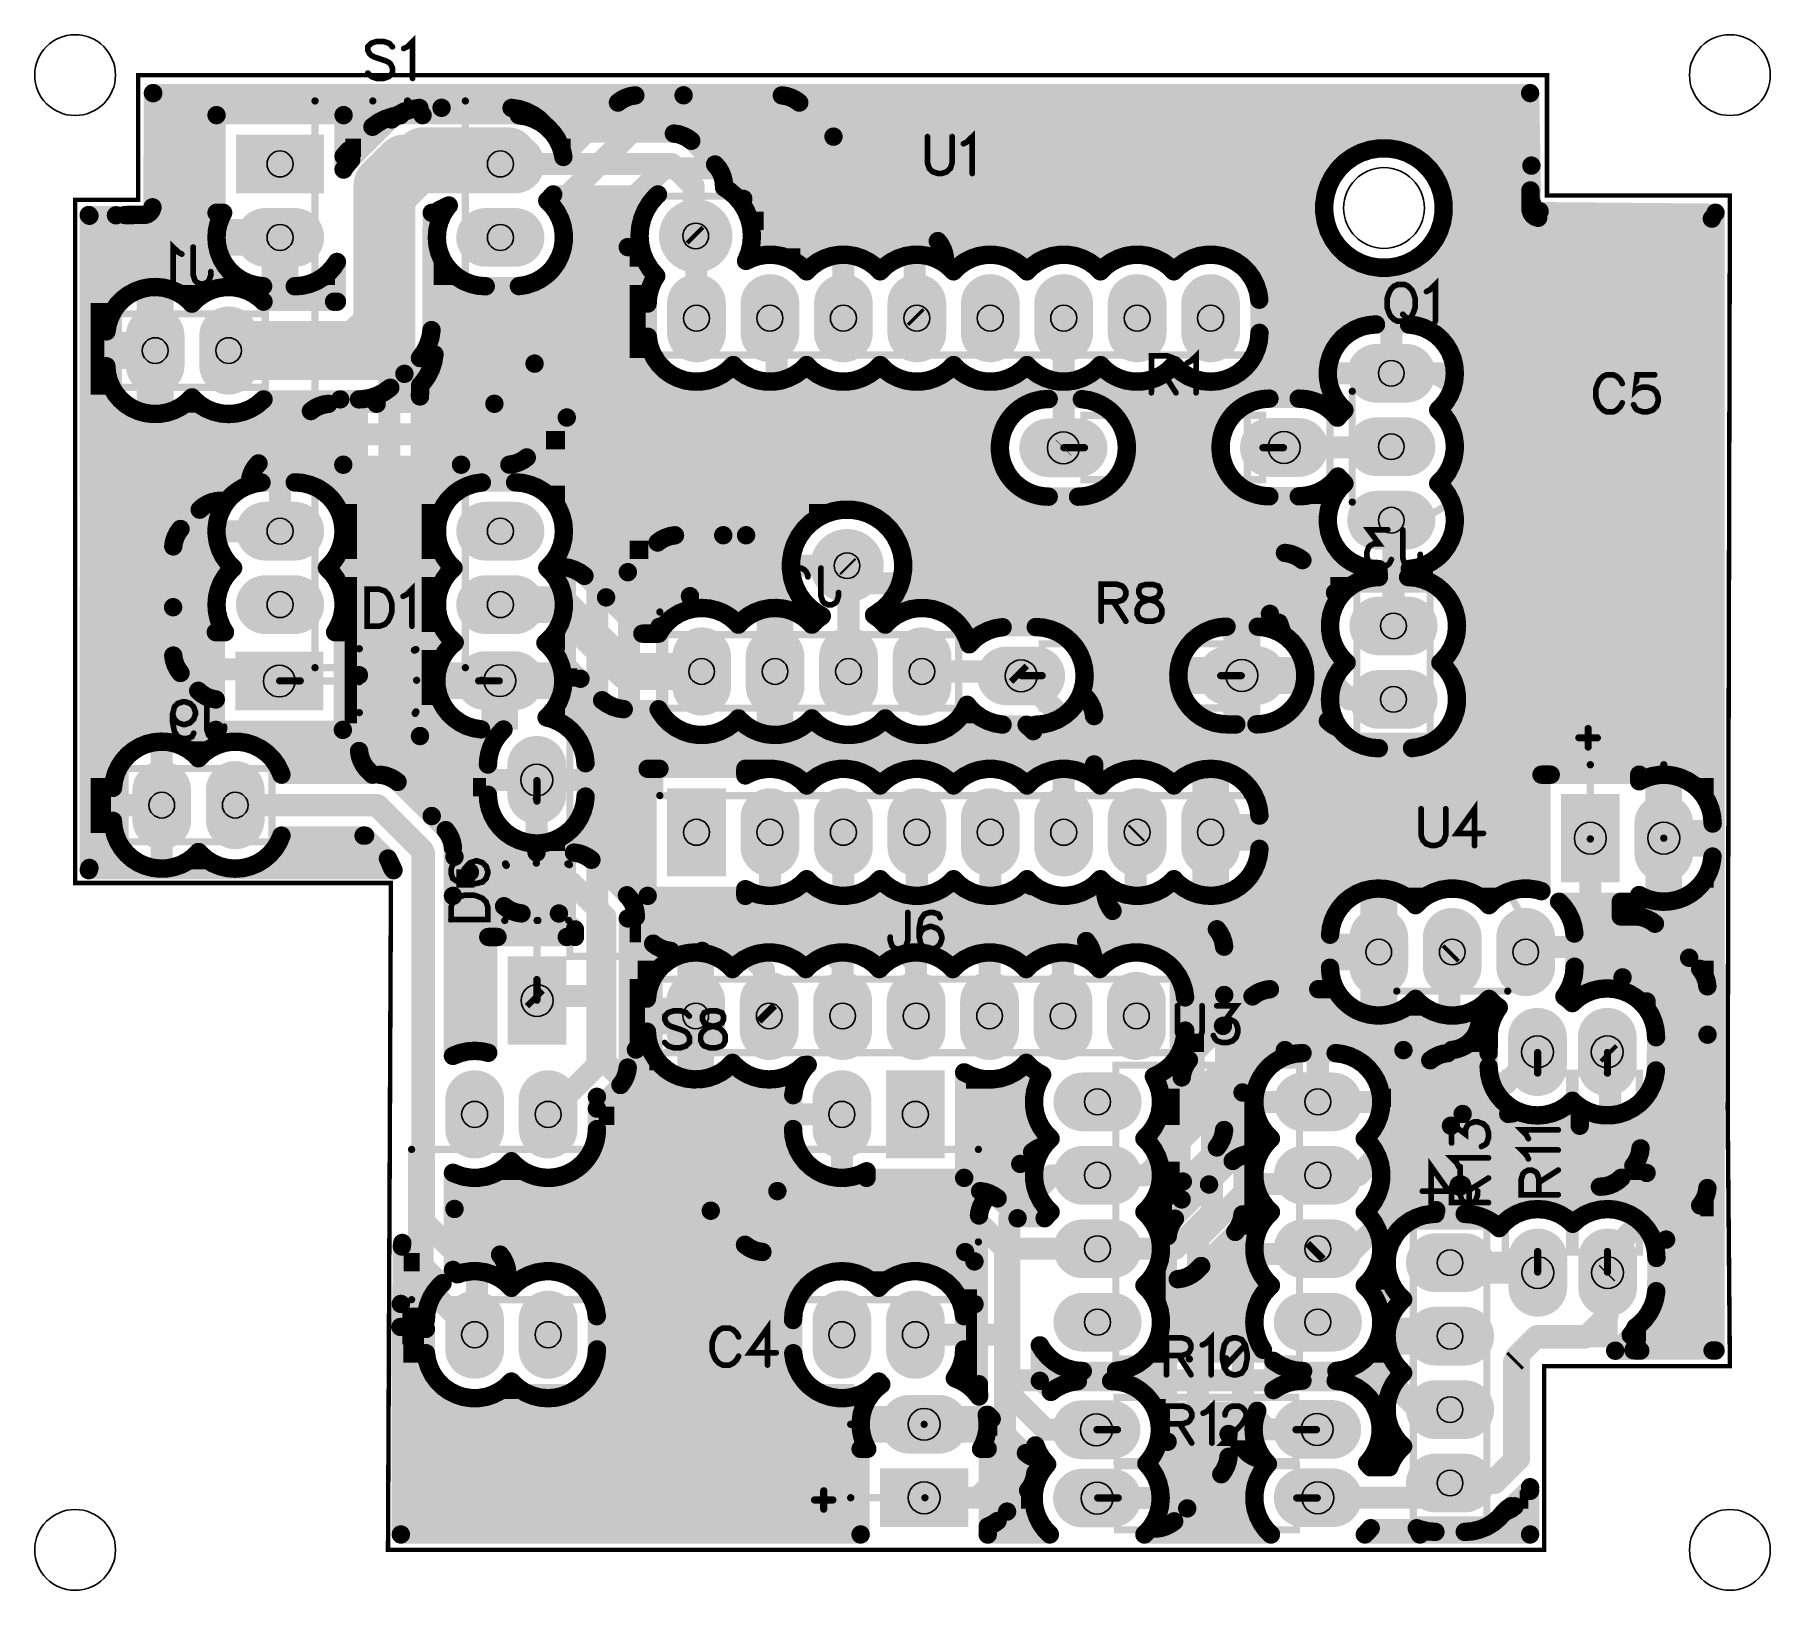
# Model space of a CAD drawing. Extents: x -0.06 to 2.31, y -0.06 to 2.06.
import ezdxf

# ---------------------------------------------------------------- set-up
doc = ezdxf.new("R2010")
doc.units = 0
for name, color, linetype in [('Board_Outline', 13, 'CONTINUOUS'), ('Bottom', 6, 'CONTINUOUS'), ('Bottom_Silk', 11, 'CONTINUOUS'), ('Drill_Bottom', 8, 'CONTINUOUS'), ('Drill_Top', 7, 'CONTINUOUS'), ('Top', 5, 'CONTINUOUS'), ('Top_Silk', 2, 'CONTINUOUS')]:
    doc.layers.add(name, color=color, linetype=linetype)

msp = doc.modelspace()

# ---------------------------------------------------------------- linework, layer by layer
at = {"layer": 'Board_Outline', "linetype": 'CONTINUOUS', "const_width": 0.006}
msp.add_lwpolyline([(0, 1.838), (0.086, 1.838), (0.086, 2.008), (2.004, 2.008), (2.004, 1.844), (2.253, 1.844), (2.25, 0.601), (2.253, 0.25), (2, 0.25), (2, 0), (0.426, 0), (0.43, 0.908), (0, 0.908), (0, 1.838)], dxfattribs=at)
at = {"layer": 'Bottom', "linetype": 'CONTINUOUS'}
for points, const_width in [([(0.106, 1.9835), (0.1053, 1.828)], 0.025), ([(1.981, 1.9835), (0.106, 1.9835)], 0.025), ([(0.739, 1.9706), (0.7443, 1.9744)], 0.025), ([(0.7443, 1.9744), (0.7501, 1.9773)], 0.025), ([(0.7501, 1.9773), (0.7563, 1.9794)], 0.025), ([(0.7563, 1.9794), (0.7627, 1.9804)], 0.025), ([(0.7627, 1.9804), (0.8285, 1.9805)], 0.025), ([(0.8285, 1.9805), (0.9623, 1.9804)], 0.025), ([(0.9623, 1.9804), (0.9687, 1.9794)], 0.025), ([(0.9687, 1.9794), (0.9749, 1.9773)], 0.025), ([(0.9749, 1.9773), (0.9807, 1.9744)], 0.025), ([(0.9807, 1.9744), (0.986, 1.9706)], 0.025), ([(1.9827, 1.8848), (1.981, 1.9835)], 0.025), ([(0.1084, 1.9586), (0.7245, 1.9586)], 0.025), ([(0.1925, 1.8205), (0.1925, 1.9535)], 0.025), ([(0.1925, 1.9535), (0.3655, 1.9535)], 0.025), ([(0.3655, 1.9535), (0.3655, 1.8975)], 0.025), ([(0.4226, 1.9484), (0.4325, 1.9517)], 0.025), ([(0.4325, 1.9517), (0.4428, 1.9533)], 0.025), ([(0.4428, 1.9533), (0.473, 1.9535)], 0.025), ([(0.473, 1.9535), (0.6042, 1.9533)], 0.025), ([(0.6042, 1.9533), (0.6145, 1.9517)], 0.025), ([(0.6145, 1.9517), (0.6244, 1.9484)], 0.025), ([(0.6648, 1.8965), (0.739, 1.9706)], 0.025), ([(0.986, 1.9706), (1.0325, 1.9242)], 0.025), ([(1.0005, 1.9586), (1.9791, 1.9586)], 0.025), ([(0.1083, 1.9338), (0.19, 1.9338)], 0.025), ([(0.368, 1.9338), (0.3983, 1.9338)], 0.025), ([(0.372, 1.905), (0.4048, 1.9376)], 0.025), ([(0.4048, 1.9376), (0.4133, 1.9437)], 0.025), ([(0.4133, 1.9437), (0.4226, 1.9484)], 0.025), ([(0.6244, 1.9484), (0.6337, 1.9437)], 0.025), ([(0.6337, 1.9437), (0.6422, 1.9376)], 0.025), ([(0.6422, 1.9376), (0.6496, 1.9302)], 0.025), ([(0.6488, 1.9338), (0.6996, 1.9338)], 0.025), ([(0.6496, 1.9302), (0.6557, 1.9217)], 0.025), ([(0.667, 1.84), (0.766, 1.939)], 0.03), ([(0.766, 1.939), (0.959, 1.939)], 0.03), ([(0.959, 1.939), (1.143, 1.755)], 0.03), ([(1.0254, 1.9338), (1.9795, 1.9338)], 0.025), ([(0.1082, 1.9089), (0.19, 1.9089)], 0.025), ([(0.3655, 1.8975), (0.372, 1.905)], 0.025), ([(0.419, 1.858), (0.448, 1.887)], 0.08), ([(0.448, 1.887), (0.579, 1.887)], 0.08), ([(0.6557, 1.9217), (0.6604, 1.9124)], 0.025), ([(0.6604, 1.9124), (0.6637, 1.9025)], 0.025), ([(0.6637, 1.9025), (0.6648, 1.8965)], 0.025), ([(0.6643, 1.9089), (0.6747, 1.9089)], 0.025), ([(1.0325, 1.9242), (1.1746, 1.782)], 0.025), ([(1.0503, 1.9089), (1.9798, 1.9089)], 0.025), ([(1.7394, 1.8965), (1.7508, 1.9023)], 0.025), ([(1.7508, 1.9023), (1.763, 1.9062)], 0.025), ([(1.763, 1.9062), (1.7756, 1.9082)], 0.025), ([(1.7756, 1.9082), (1.7884, 1.9082)], 0.025), ([(1.7884, 1.9082), (1.801, 1.9062)], 0.025), ([(1.801, 1.9062), (1.8132, 1.9023)], 0.025), ([(1.8132, 1.9023), (1.8246, 1.8965)], 0.025), ([(0.1082, 1.884), (0.19, 1.884)], 0.025), ([(0.419, 1.666), (0.419, 1.858)], 0.08), ([(0.801, 1.881), (0.711, 1.791)], 0.03), ([(0.927, 1.881), (0.801, 1.881)], 0.03), ([(1.046, 1.762), (0.927, 1.881)], 0.03), ([(1.0751, 1.884), (1.7212, 1.884)], 0.025), ([(1.7125, 1.8696), (1.72, 1.8799)], 0.025), ([(1.72, 1.8799), (1.7291, 1.889)], 0.025), ([(1.7291, 1.889), (1.7394, 1.8965)], 0.025), ([(1.8246, 1.8965), (1.8349, 1.889)], 0.025), ([(1.8349, 1.889), (1.844, 1.8799)], 0.025), ([(1.8427, 1.884), (1.9802, 1.884)], 0.025), ([(1.844, 1.8799), (1.8515, 1.8696)], 0.025), ([(1.9836, 1.8331), (1.9827, 1.8848)], 0.025), ([(0.1081, 1.8592), (0.19, 1.8592)], 0.025), ([(1.1, 1.8592), (1.7046, 1.8592)], 0.025), ([(1.7028, 1.846), (1.7067, 1.8582)], 0.025), ([(1.7067, 1.8582), (1.7125, 1.8696)], 0.025), ([(1.8515, 1.8696), (1.8573, 1.8582)], 0.025), ([(1.8573, 1.8582), (1.8612, 1.846)], 0.025), ([(1.8594, 1.8592), (1.9806, 1.8592)], 0.025), ([(0.108, 1.8343), (0.19, 1.8343)], 0.025), ([(0.667, 1.598), (0.667, 1.84)], 0.03), ([(0.9098, 1.8395), (0.9069, 1.834)], 0.025), ([(0.9069, 1.834), (0.9132, 1.8237)], 0.025), ([(1.0023, 1.7471), (0.9098, 1.8395)], 0.025), ([(1.1249, 1.8343), (1.6983, 1.8343)], 0.025), ([(1.7008, 1.8334), (1.7028, 1.846)], 0.025), ([(1.7008, 1.8206), (1.7008, 1.8334)], 0.025), ([(1.8612, 1.846), (1.8632, 1.8334)], 0.025), ([(1.8632, 1.8334), (1.8632, 1.8206)], 0.025), ([(1.8657, 1.8343), (1.981, 1.8343)], 0.025), ([(1.9848, 1.8294), (1.9836, 1.8331)], 0.025), ([(0.068, 1.8175), (0.0185, 1.8175)], 0.025), ([(0.0185, 1.8175), (0.0195, 0.9285)], 0.025), ([(0.021, 1.8094), (0.1939, 1.8094)], 0.025), ([(0.0949, 1.8176), (0.068, 1.8175)], 0.025), ([(0.0986, 1.8188), (0.0949, 1.8176)], 0.025), ([(0.1018, 1.8211), (0.0986, 1.8188)], 0.025), ([(0.1041, 1.8243), (0.1018, 1.8211)], 0.025), ([(0.1053, 1.828), (0.1041, 1.8243)], 0.025), ([(0.2016, 1.8205), (0.1925, 1.8205)], 0.025), ([(0.1951, 1.8053), (0.1985, 1.8147)], 0.025), ([(0.1985, 1.8147), (0.2016, 1.8205)], 0.025), ([(0.4855, 1.8205), (0.4853, 1.6608)], 0.025), ([(0.5016, 1.8205), (0.4855, 1.8205)], 0.025), ([(0.4933, 1.7974), (0.4958, 1.8075)], 0.025), ([(0.4958, 1.8075), (0.4997, 1.8172)], 0.025), ([(0.4997, 1.8172), (0.5016, 1.8205)], 0.025), ([(0.9132, 1.8237), (0.9178, 1.8126)], 0.025), ([(0.9178, 1.8126), (0.9206, 1.801)], 0.025), ([(0.9212, 1.8094), (0.9374, 1.8094)], 0.025), ([(1.1497, 1.8094), (1.6999, 1.8094)], 0.025), ([(1.7028, 1.808), (1.7008, 1.8206)], 0.025), ([(1.7067, 1.7958), (1.7028, 1.808)], 0.025), ([(1.8612, 1.808), (1.8573, 1.7958)], 0.025), ([(1.8632, 1.8206), (1.8612, 1.808)], 0.025), ([(1.8641, 1.8094), (2.231, 1.8094)], 0.025), ([(1.9871, 1.8262), (1.9848, 1.8294)], 0.025), ([(1.9902, 1.8239), (1.9871, 1.8262)], 0.025), ([(1.9939, 1.8227), (1.9902, 1.8239)], 0.025), ([(2.2334, 1.8206), (1.9939, 1.8227)], 0.025), ([(2.2335, 0.2715), (2.2334, 1.8206)], 0.025), ([(0.0211, 1.7845), (0.19, 1.7845)], 0.025), ([(0.1925, 1.787), (0.279, 1.787)], 0.05), ([(0.1925, 1.7856), (0.1931, 1.7956)], 0.025), ([(0.1935, 1.7756), (0.1925, 1.7856)], 0.025), ([(0.1931, 1.7956), (0.1951, 1.8053)], 0.025), ([(0.279, 1.787), (0.279, 1.7205)], 0.05), ([(0.4925, 1.787), (0.4933, 1.7974)], 0.025), ([(0.4933, 1.7766), (0.4925, 1.787)], 0.025), ([(0.711, 1.791), (0.711, 0.754)], 0.03), ([(0.7685, 1.7898), (0.7525, 1.7738)], 0.025), ([(0.7685, 1.789), (0.7685, 1.7898)], 0.025), ([(0.7694, 1.777), (0.7685, 1.789)], 0.025), ([(0.846, 1.788), (0.845, 1.789)], 0.03), ([(0.846, 1.677), (0.846, 1.788)], 0.03), ([(0.9206, 1.801), (0.9215, 1.789)], 0.025), ([(0.9215, 1.789), (0.9206, 1.777)], 0.025), ([(0.9239, 1.7845), (0.9623, 1.7845)], 0.025), ([(1.1746, 1.7845), (1.7099, 1.7845)], 0.025), ([(1.7125, 1.7844), (1.7067, 1.7958)], 0.025), ([(1.72, 1.7741), (1.7125, 1.7844)], 0.025), ([(1.8515, 1.7844), (1.844, 1.7741)], 0.025), ([(1.8573, 1.7958), (1.8515, 1.7844)], 0.025), ([(1.8541, 1.7845), (2.231, 1.7845)], 0.025), ([(0.1959, 1.766), (0.1935, 1.7756)], 0.025), ([(0.1998, 1.7567), (0.1959, 1.766)], 0.025), ([(0.4958, 1.7665), (0.4933, 1.7766)], 0.025), ([(0.4997, 1.7568), (0.4958, 1.7665)], 0.025), ([(0.7525, 1.7738), (0.7525, 1.3312)], 0.025), ([(0.7722, 1.7654), (0.7694, 1.777)], 0.025), ([(0.7768, 1.7543), (0.7722, 1.7654)], 0.025), ([(0.9178, 1.7654), (0.9135, 1.755)], 0.025), ([(0.9206, 1.777), (0.9178, 1.7654)], 0.025), ([(0.9206, 1.7584), (0.9305, 1.7617)], 0.025), ([(0.9305, 1.7617), (0.9408, 1.7633)], 0.025), ([(0.9408, 1.7633), (0.9512, 1.7633)], 0.025), ([(0.9512, 1.7633), (0.9615, 1.7617)], 0.025), ([(0.9615, 1.7617), (0.9714, 1.7584)], 0.025), ([(1.046, 1.677), (1.046, 1.762)], 0.03), ([(1.1746, 1.782), (1.1784, 1.7767)], 0.025), ([(1.1784, 1.7767), (1.1813, 1.7709)], 0.025), ([(1.1813, 1.7709), (1.1834, 1.7647)], 0.025), ([(1.1834, 1.7647), (1.1844, 1.7583)], 0.025), ([(1.2206, 1.7584), (1.2305, 1.7617)], 0.025), ([(1.2305, 1.7617), (1.2408, 1.7633)], 0.025), ([(1.2408, 1.7633), (1.2512, 1.7633)], 0.025), ([(1.2512, 1.7633), (1.2615, 1.7617)], 0.025), ([(1.2615, 1.7617), (1.2714, 1.7584)], 0.025), ([(1.3206, 1.7584), (1.3305, 1.7617)], 0.025), ([(1.3305, 1.7617), (1.3408, 1.7633)], 0.025), ([(1.3408, 1.7633), (1.3512, 1.7633)], 0.025), ([(1.3512, 1.7633), (1.3615, 1.7617)], 0.025), ([(1.3615, 1.7617), (1.3714, 1.7584)], 0.025), ([(1.4206, 1.7584), (1.4305, 1.7617)], 0.025), ([(1.4305, 1.7617), (1.4408, 1.7633)], 0.025), ([(1.4408, 1.7633), (1.4512, 1.7633)], 0.025), ([(1.4512, 1.7633), (1.4615, 1.7617)], 0.025), ([(1.4615, 1.7617), (1.4714, 1.7584)], 0.025), ([(1.5206, 1.7584), (1.5305, 1.7617)], 0.025), ([(1.5305, 1.7617), (1.5408, 1.7633)], 0.025), ([(1.5408, 1.7633), (1.5512, 1.7633)], 0.025), ([(1.5512, 1.7633), (1.5615, 1.7617)], 0.025), ([(1.5615, 1.7617), (1.5714, 1.7584)], 0.025), ([(1.7291, 1.765), (1.72, 1.7741)], 0.025), ([(1.7394, 1.7575), (1.7291, 1.765)], 0.025), ([(1.8349, 1.765), (1.8246, 1.7575)], 0.025), ([(1.844, 1.7741), (1.8349, 1.765)], 0.025), ([(0.0211, 1.7597), (0.1959, 1.7597)], 0.025), ([(0.205, 1.7482), (0.1998, 1.7567)], 0.025), ([(0.2114, 1.7406), (0.205, 1.7482)], 0.025), ([(0.2189, 1.734), (0.2114, 1.7406)], 0.025), ([(0.3458, 1.7398), (0.3382, 1.7333)], 0.025), ([(0.3524, 1.7473), (0.3458, 1.7398)], 0.025), ([(0.3525, 1.6995), (0.3524, 1.7473)], 0.025), ([(0.488, 1.7597), (0.4958, 1.7597)], 0.025), ([(0.5052, 1.7479), (0.4997, 1.7568)], 0.025), ([(0.512, 1.74), (0.5052, 1.7479)], 0.025), ([(0.5199, 1.7332), (0.512, 1.74)], 0.025), ([(0.755, 1.7597), (0.7718, 1.7597)], 0.025), ([(0.7831, 1.744), (0.7768, 1.7543)], 0.025), ([(0.7912, 1.7346), (0.7831, 1.744)], 0.025), ([(0.9135, 1.755), (0.9206, 1.7584)], 0.025), ([(0.9707, 1.7597), (0.9872, 1.7597)], 0.025), ([(0.9714, 1.7584), (0.9807, 1.7537)], 0.025), ([(0.9807, 1.7537), (0.9892, 1.7476)], 0.025), ([(0.9892, 1.7476), (0.996, 1.7408)], 0.025), ([(0.996, 1.7408), (1.0023, 1.7471)], 0.025), ([(1.143, 1.755), (1.143, 1.68)], 0.03), ([(1.1844, 1.7583), (1.1845, 1.7512)], 0.025), ([(1.1845, 1.7512), (1.193, 1.744)], 0.025), ([(1.1867, 1.7597), (1.2213, 1.7597)], 0.025), ([(1.193, 1.744), (1.196, 1.7408)], 0.025), ([(1.196, 1.7408), (1.2028, 1.7476)], 0.025), ([(1.2028, 1.7476), (1.2113, 1.7537)], 0.025), ([(1.2113, 1.7537), (1.2206, 1.7584)], 0.025), ([(1.2707, 1.7597), (1.3213, 1.7597)], 0.025), ([(1.2714, 1.7584), (1.2807, 1.7537)], 0.025), ([(1.2807, 1.7537), (1.2892, 1.7476)], 0.025), ([(1.2892, 1.7476), (1.296, 1.7408)], 0.025), ([(1.296, 1.7408), (1.3028, 1.7476)], 0.025), ([(1.3028, 1.7476), (1.3113, 1.7537)], 0.025), ([(1.3113, 1.7537), (1.3206, 1.7584)], 0.025), ([(1.3707, 1.7597), (1.4213, 1.7597)], 0.025), ([(1.3714, 1.7584), (1.3807, 1.7537)], 0.025), ([(1.3807, 1.7537), (1.3892, 1.7476)], 0.025), ([(1.3892, 1.7476), (1.396, 1.7408)], 0.025), ([(1.396, 1.7408), (1.4028, 1.7476)], 0.025), ([(1.4028, 1.7476), (1.4113, 1.7537)], 0.025), ([(1.4113, 1.7537), (1.4206, 1.7584)], 0.025), ([(1.4707, 1.7597), (1.5213, 1.7597)], 0.025), ([(1.4714, 1.7584), (1.4807, 1.7537)], 0.025), ([(1.4807, 1.7537), (1.4892, 1.7476)], 0.025), ([(1.4892, 1.7476), (1.496, 1.7408)], 0.025), ([(1.496, 1.7408), (1.5028, 1.7476)], 0.025), ([(1.5028, 1.7476), (1.5113, 1.7537)], 0.025), ([(1.5113, 1.7537), (1.5206, 1.7584)], 0.025), ([(1.5707, 1.7597), (1.7336, 1.7597)], 0.025), ([(1.5714, 1.7584), (1.5807, 1.7537)], 0.025), ([(1.5807, 1.7537), (1.5892, 1.7476)], 0.025), ([(1.5892, 1.7476), (1.5966, 1.7402)], 0.025), ([(1.5966, 1.7402), (1.6027, 1.7317)], 0.025), ([(1.7508, 1.7517), (1.7394, 1.7575)], 0.025), ([(1.763, 1.7478), (1.7508, 1.7517)], 0.025), ([(1.7756, 1.7458), (1.763, 1.7478)], 0.025), ([(1.7884, 1.7458), (1.7756, 1.7458)], 0.025), ([(1.801, 1.7478), (1.7884, 1.7458)], 0.025), ([(1.8132, 1.7517), (1.801, 1.7478)], 0.025), ([(1.8246, 1.7575), (1.8132, 1.7517)], 0.025), ([(1.8304, 1.7597), (2.231, 1.7597)], 0.025), ([(0.0211, 1.7348), (0.2153, 1.7348)], 0.025), ([(0.0727, 1.7087), (0.0815, 1.7135)], 0.025), ([(0.0815, 1.7135), (0.0909, 1.717)], 0.025), ([(0.0909, 1.717), (0.1006, 1.719)], 0.025), ([(0.109, 1.7195), (0.109, 1.5465)], 0.05), ([(0.1006, 1.719), (0.1106, 1.7195)], 0.025), ([(0.1106, 1.7195), (0.1206, 1.7185)], 0.025), ([(0.1206, 1.7185), (0.1302, 1.716)], 0.025), ([(0.1302, 1.716), (0.1394, 1.7121)], 0.025), ([(0.1743, 1.7097), (0.1836, 1.7144)], 0.025), ([(0.1836, 1.7144), (0.1935, 1.7177)], 0.025), ([(0.1935, 1.7177), (0.2038, 1.7193)], 0.025), ([(0.2038, 1.7193), (0.2142, 1.7193)], 0.025), ([(0.2142, 1.7193), (0.2245, 1.7177)], 0.025), ([(0.2273, 1.7285), (0.2189, 1.734)], 0.025), ([(0.2245, 1.7177), (0.2344, 1.7144)], 0.025), ([(0.2364, 1.7245), (0.2273, 1.7285)], 0.025), ([(0.2344, 1.7144), (0.2437, 1.7097)], 0.025), ([(0.246, 1.7218), (0.2364, 1.7245)], 0.025), ([(0.256, 1.7206), (0.246, 1.7218)], 0.025), ([(0.301, 1.7205), (0.256, 1.7206)], 0.025), ([(0.3109, 1.7216), (0.301, 1.7205)], 0.025), ([(0.3206, 1.7241), (0.3109, 1.7216)], 0.025), ([(0.3297, 1.728), (0.3206, 1.7241)], 0.025), ([(0.3382, 1.7333), (0.3297, 1.728)], 0.025), ([(0.488, 1.7348), (0.5153, 1.7348)], 0.025), ([(0.5288, 1.7277), (0.5199, 1.7332)], 0.025), ([(0.5385, 1.7238), (0.5288, 1.7277)], 0.025), ([(0.5486, 1.7213), (0.5385, 1.7238)], 0.025), ([(0.559, 1.7205), (0.5486, 1.7213)], 0.025), ([(0.6042, 1.7207), (0.559, 1.7205)], 0.025), ([(0.6145, 1.7223), (0.6042, 1.7207)], 0.025), ([(0.6255, 1.726), (0.6145, 1.7223)], 0.025), ([(0.6255, 1.6152), (0.6255, 1.726)], 0.025), ([(0.755, 1.7348), (0.7885, 1.7348)], 0.025), ([(0.7803, 1.7074), (0.7828, 1.7175)], 0.025), ([(0.7828, 1.7175), (0.7867, 1.7272)], 0.025), ([(0.7867, 1.7272), (0.7912, 1.7346)], 0.025), ([(1.6027, 1.7317), (1.6074, 1.7224)], 0.025), ([(1.6032, 1.7348), (2.231, 1.7348)], 0.025), ([(1.6074, 1.7224), (1.6107, 1.7125)], 0.025), ([(1.6107, 1.7125), (1.6123, 1.7022)], 0.025), ([(0.0211, 1.7099), (0.0722, 1.7099)], 0.025), ([(0.0521, 1.6873), (0.0578, 1.6955)], 0.025), ([(0.0578, 1.6955), (0.0648, 1.7027)], 0.025), ([(0.0648, 1.7027), (0.0727, 1.7087)], 0.025), ([(0.1394, 1.7121), (0.148, 1.7069)], 0.025), ([(0.1458, 1.7099), (0.1722, 1.7099)], 0.025), ([(0.148, 1.7069), (0.1556, 1.7004)], 0.025), ([(0.1556, 1.7004), (0.159, 1.6968)], 0.025), ([(0.159, 1.6968), (0.1658, 1.7036)], 0.025), ([(0.1658, 1.7036), (0.1743, 1.7097)], 0.025), ([(0.2437, 1.7097), (0.2522, 1.7036)], 0.025), ([(0.2458, 1.7099), (0.35, 1.7099)], 0.025), ([(0.2522, 1.7036), (0.2565, 1.6995)], 0.025), ([(0.2565, 1.6995), (0.3525, 1.6995)], 0.025), ([(0.386, 1.633), (0.419, 1.666)], 0.08), ([(0.488, 1.7099), (0.623, 1.7099)], 0.025), ([(0.755, 1.7099), (0.7783, 1.7099)], 0.025), ([(0.7795, 1.697), (0.7803, 1.7074)], 0.025), ([(0.7797, 1.6518), (0.7795, 1.697)], 0.025), ([(1.6123, 1.7022), (1.6125, 1.657)], 0.025), ([(1.6137, 1.7099), (2.231, 1.7099)], 0.025), ([(0.0212, 1.6851), (0.0483, 1.6851)], 0.025), ([(0.0428, 1.6591), (0.0444, 1.6689)], 0.025), ([(0.0444, 1.6689), (0.0475, 1.6784)], 0.025), ([(0.0475, 1.6784), (0.0521, 1.6873)], 0.025), ([(0.488, 1.6851), (0.623, 1.6851)], 0.025), ([(0.755, 1.6851), (0.777, 1.6851)], 0.025), ([(0.946, 1.677), (0.955, 1.677)], 0.03), ([(0.955, 1.677), (0.955, 1.34)], 0.03), ([(1.143, 1.68), (1.146, 1.677)], 0.03), ([(1.346, 1.677), (1.346, 1.501)], 0.03), ([(1.615, 1.6851), (2.231, 1.6851)], 0.025), ([(1.7422, 1.6615), (1.7515, 1.6653)], 0.025), ([(1.7515, 1.6653), (1.7612, 1.6676)], 0.025), ([(1.7612, 1.6676), (1.7711, 1.6685)], 0.025), ([(1.7711, 1.6685), (1.8161, 1.6684)], 0.025), ([(1.792, 1.6685), (1.792, 1.602)], 0.03), ([(1.8161, 1.6684), (1.826, 1.667)], 0.025), ([(1.826, 1.667), (1.8356, 1.6642)], 0.025), ([(0.0212, 1.6602), (0.0404, 1.6602)], 0.025), ([(0.0425, 1.633), (0.109, 1.633)], 0.05), ([(0.0425, 1.6116), (0.0428, 1.6591)], 0.025), ([(0.209, 1.633), (0.386, 1.633)], 0.08), ([(0.4837, 1.6505), (0.4804, 1.6406)], 0.025), ([(0.4853, 1.6608), (0.4837, 1.6505)], 0.025), ([(0.4877, 1.6602), (0.623, 1.6602)], 0.025), ([(0.755, 1.6602), (0.777, 1.6602)], 0.025), ([(0.7813, 1.6415), (0.7797, 1.6518)], 0.025), ([(1.6117, 1.6466), (1.6092, 1.6365)], 0.025), ([(1.6125, 1.657), (1.6117, 1.6466)], 0.025), ([(1.615, 1.6602), (1.7374, 1.6602)], 0.025), ([(1.7138, 1.6342), (1.7193, 1.6425)], 0.025), ([(1.7193, 1.6425), (1.7259, 1.65)], 0.025), ([(1.7259, 1.65), (1.7337, 1.6563)], 0.025), ([(1.7337, 1.6563), (1.7422, 1.6615)], 0.025), ([(1.8356, 1.6642), (1.8446, 1.6599)], 0.025), ([(1.8446, 1.6599), (1.853, 1.6544)], 0.025), ([(1.8467, 1.6602), (2.231, 1.6602)], 0.025), ([(1.853, 1.6544), (1.8603, 1.6477)], 0.025), ([(1.8603, 1.6477), (1.8666, 1.6399)], 0.025), ([(0.0212, 1.6353), (0.04, 1.6353)], 0.025), ([(0.4696, 1.6228), (0.4483, 1.6013)], 0.025), ([(0.4757, 1.6313), (0.4696, 1.6228)], 0.025), ([(0.4804, 1.6406), (0.4757, 1.6313)], 0.025), ([(0.4805, 1.6353), (0.623, 1.6353)], 0.025), ([(0.755, 1.6353), (0.7806, 1.6353)], 0.025), ([(0.7846, 1.6315), (0.7813, 1.6415)], 0.025), ([(0.7893, 1.6223), (0.7846, 1.6315)], 0.025), ([(0.7954, 1.6138), (0.7893, 1.6223)], 0.025), ([(1.6053, 1.6268), (1.5998, 1.6179)], 0.025), ([(1.6092, 1.6365), (1.6053, 1.6268)], 0.025), ([(1.6114, 1.6353), (1.712, 1.6353)], 0.025), ([(1.7069, 1.6155), (1.7096, 1.6251)], 0.025), ([(1.7096, 1.6251), (1.7138, 1.6342)], 0.025), ([(1.8666, 1.6399), (1.8717, 1.6313)], 0.025), ([(1.8717, 1.6313), (1.8754, 1.622)], 0.025), ([(1.872, 1.6353), (2.231, 1.6353)], 0.025), ([(1.8754, 1.622), (1.8777, 1.6123)], 0.025), ([(0.0212, 1.6105), (0.0401, 1.6105)], 0.025), ([(0.0435, 1.6016), (0.0425, 1.6116)], 0.025), ([(0.0459, 1.592), (0.0435, 1.6016)], 0.025), ([(0.4483, 1.6013), (0.4292, 1.5824)], 0.025), ([(0.46, 1.6105), (0.6183, 1.6105)], 0.025), ([(0.5708, 1.5605), (0.6255, 1.6152)], 0.025), ([(0.588, 1.519), (0.667, 1.598)], 0.03), ([(0.755, 1.6105), (0.796, 1.6105)], 0.025), ([(0.8028, 1.6064), (0.7954, 1.6138)], 0.025), ([(0.8113, 1.6003), (0.8028, 1.6064)], 0.025), ([(0.8206, 1.5956), (0.8113, 1.6003)], 0.025), ([(0.8305, 1.5923), (0.8206, 1.5956)], 0.025), ([(0.8714, 1.5956), (0.8615, 1.5923)], 0.025), ([(0.8807, 1.6003), (0.8714, 1.5956)], 0.025), ([(0.8892, 1.6064), (0.8807, 1.6003)], 0.025), ([(0.896, 1.6132), (0.8892, 1.6064)], 0.025), ([(0.899, 1.61), (0.896, 1.6132)], 0.025), ([(0.9069, 1.6032), (0.899, 1.61)], 0.025), ([(0.9135, 1.599), (0.9069, 1.6032)], 0.025), ([(0.9135, 1.3815), (0.9135, 1.5989)], 0.025), ([(1.0028, 1.6064), (0.9965, 1.6127)], 0.025), ([(0.9965, 1.6127), (0.9965, 1.3936)], 0.025), ([(1.0113, 1.6003), (1.0028, 1.6064)], 0.025), ([(1.0206, 1.5956), (1.0113, 1.6003)], 0.025), ([(1.0305, 1.5923), (1.0206, 1.5956)], 0.025), ([(1.0714, 1.5956), (1.0615, 1.5923)], 0.025), ([(1.0807, 1.6003), (1.0714, 1.5956)], 0.025), ([(1.0892, 1.6064), (1.0807, 1.6003)], 0.025), ([(1.096, 1.6132), (1.0892, 1.6064)], 0.025), ([(1.1028, 1.6064), (1.096, 1.6132)], 0.025), ([(1.1113, 1.6003), (1.1028, 1.6064)], 0.025), ([(1.1206, 1.5956), (1.1113, 1.6003)], 0.025), ([(1.1305, 1.5923), (1.1206, 1.5956)], 0.025), ([(1.1714, 1.5956), (1.1615, 1.5923)], 0.025), ([(1.1807, 1.6003), (1.1714, 1.5956)], 0.025), ([(1.1892, 1.6064), (1.1807, 1.6003)], 0.025), ([(1.196, 1.6132), (1.1892, 1.6064)], 0.025), ([(1.2028, 1.6064), (1.196, 1.6132)], 0.025), ([(1.2113, 1.6003), (1.2028, 1.6064)], 0.025), ([(1.2206, 1.5956), (1.2113, 1.6003)], 0.025), ([(1.2305, 1.5923), (1.2206, 1.5956)], 0.025), ([(1.2714, 1.5956), (1.2615, 1.5923)], 0.025), ([(1.2807, 1.6003), (1.2714, 1.5956)], 0.025), ([(1.2892, 1.6064), (1.2807, 1.6003)], 0.025), ([(1.296, 1.6132), (1.2892, 1.6064)], 0.025), ([(1.299, 1.61), (1.296, 1.6132)], 0.025), ([(1.3045, 1.6051), (1.299, 1.61)], 0.025), ([(1.3045, 1.5636), (1.3045, 1.6051)], 0.025), ([(1.3892, 1.6064), (1.3875, 1.6051)], 0.025), ([(1.3875, 1.6051), (1.3875, 1.5633)], 0.025), ([(1.396, 1.6132), (1.3892, 1.6064)], 0.025), ([(1.4028, 1.6064), (1.396, 1.6132)], 0.025), ([(1.4113, 1.6003), (1.4028, 1.6064)], 0.025), ([(1.4206, 1.5956), (1.4113, 1.6003)], 0.025), ([(1.4305, 1.5923), (1.4206, 1.5956)], 0.025), ([(1.4714, 1.5956), (1.4615, 1.5923)], 0.025), ([(1.4807, 1.6003), (1.4714, 1.5956)], 0.025), ([(1.4892, 1.6064), (1.4807, 1.6003)], 0.025), ([(1.496, 1.6132), (1.4892, 1.6064)], 0.025), ([(1.499, 1.61), (1.496, 1.6132)], 0.025), ([(1.5069, 1.6032), (1.499, 1.61)], 0.025), ([(1.5158, 1.5977), (1.5069, 1.6032)], 0.025), ([(1.5255, 1.5938), (1.5158, 1.5977)], 0.025), ([(1.5762, 1.5977), (1.5665, 1.5938)], 0.025), ([(1.5851, 1.6032), (1.5762, 1.5977)], 0.025), ([(1.593, 1.61), (1.5851, 1.6032)], 0.025), ([(1.5998, 1.6179), (1.593, 1.61)], 0.025), ([(1.596, 1.6105), (1.7035, 1.6105)], 0.025), ([(1.7055, 1.602), (1.8785, 1.602)], 0.03), ([(1.7056, 1.6056), (1.7069, 1.6155)], 0.025), ([(1.7058, 1.5956), (1.7056, 1.6056)], 0.025), ([(1.7075, 1.5858), (1.7058, 1.5956)], 0.025), ([(1.8777, 1.6123), (1.8785, 1.602)], 0.025), ([(1.8785, 1.602), (1.8777, 1.592)], 0.025), ([(1.8804, 1.6105), (2.231, 1.6105)], 0.025), ([(0.0213, 1.5856), (0.0459, 1.5856)], 0.025), ([(0.0498, 1.5827), (0.0459, 1.592)], 0.025), ([(0.055, 1.5742), (0.0498, 1.5827)], 0.025), ([(0.0614, 1.5666), (0.055, 1.5742)], 0.025), ([(0.4114, 1.5716), (0.4015, 1.5683)], 0.025), ([(0.4207, 1.5763), (0.4114, 1.5716)], 0.025), ([(0.4292, 1.5824), (0.4207, 1.5763)], 0.025), ([(0.4351, 1.5856), (0.5934, 1.5856)], 0.025), ([(0.755, 1.5856), (0.911, 1.5856)], 0.025), ([(0.8408, 1.5907), (0.8305, 1.5923)], 0.025), ([(0.8512, 1.5907), (0.8408, 1.5907)], 0.025), ([(0.8615, 1.5923), (0.8512, 1.5907)], 0.025), ([(0.999, 1.5856), (1.302, 1.5856)], 0.025), ([(1.0408, 1.5907), (1.0305, 1.5923)], 0.025), ([(1.0512, 1.5907), (1.0408, 1.5907)], 0.025), ([(1.0615, 1.5923), (1.0512, 1.5907)], 0.025), ([(1.1408, 1.5907), (1.1305, 1.5923)], 0.025), ([(1.1512, 1.5907), (1.1408, 1.5907)], 0.025), ([(1.1615, 1.5923), (1.1512, 1.5907)], 0.025), ([(1.2408, 1.5907), (1.2305, 1.5923)], 0.025), ([(1.2512, 1.5907), (1.2408, 1.5907)], 0.025), ([(1.2615, 1.5923), (1.2512, 1.5907)], 0.025), ([(1.39, 1.5856), (1.705, 1.5856)], 0.025), ([(1.4408, 1.5907), (1.4305, 1.5923)], 0.025), ([(1.4512, 1.5907), (1.4408, 1.5907)], 0.025), ([(1.4615, 1.5923), (1.4512, 1.5907)], 0.025), ([(1.5356, 1.5913), (1.5255, 1.5938)], 0.025), ([(1.546, 1.5905), (1.5356, 1.5913)], 0.025), ([(1.5564, 1.5913), (1.546, 1.5905)], 0.025), ([(1.5665, 1.5938), (1.5564, 1.5913)], 0.025), ([(1.7107, 1.5763), (1.7075, 1.5858)], 0.025), ([(1.7152, 1.5674), (1.7107, 1.5763)], 0.025), ([(1.8718, 1.573), (1.8668, 1.5644)], 0.025), ([(1.8755, 1.5823), (1.8718, 1.573)], 0.025), ([(1.8777, 1.592), (1.8755, 1.5823)], 0.025), ([(1.8789, 1.5856), (2.231, 1.5856)], 0.025), ([(0.0213, 1.5607), (0.0654, 1.5607)], 0.025), ([(0.0689, 1.56), (0.0614, 1.5666)], 0.025), ([(0.0773, 1.5545), (0.0689, 1.56)], 0.025), ([(0.0864, 1.5505), (0.0773, 1.5545)], 0.025), ([(0.096, 1.5478), (0.0864, 1.5505)], 0.025), ([(0.106, 1.5466), (0.096, 1.5478)], 0.025), ([(0.1258, 1.5487), (0.1159, 1.5469)], 0.025), ([(0.1352, 1.5519), (0.1258, 1.5487)], 0.025), ([(0.1441, 1.5565), (0.1352, 1.5519)], 0.025), ([(0.1522, 1.5624), (0.1441, 1.5565)], 0.025), ([(0.159, 1.5692), (0.1522, 1.5624)], 0.025), ([(0.1526, 1.5607), (0.1654, 1.5607)], 0.025), ([(0.162, 1.566), (0.159, 1.5692)], 0.025), ([(0.1699, 1.5592), (0.162, 1.566)], 0.025), ([(0.1788, 1.5537), (0.1699, 1.5592)], 0.025), ([(0.1885, 1.5498), (0.1788, 1.5537)], 0.025), ([(0.1986, 1.5473), (0.1885, 1.5498)], 0.025), ([(0.209, 1.5465), (0.1986, 1.5473)], 0.025), ([(0.2194, 1.5473), (0.209, 1.5465)], 0.025), ([(0.2295, 1.5498), (0.2194, 1.5473)], 0.025), ([(0.2392, 1.5537), (0.2295, 1.5498)], 0.025), ([(0.2481, 1.5592), (0.2392, 1.5537)], 0.025), ([(0.2566, 1.5665), (0.2481, 1.5592)], 0.025), ([(0.2497, 1.4793), (0.321, 1.5506)], 0.025), ([(0.2526, 1.5607), (0.5686, 1.5607)], 0.025), ([(0.361, 1.5665), (0.2566, 1.5665)], 0.025), ([(0.321, 1.5506), (0.3263, 1.5544)], 0.025), ([(0.3263, 1.5544), (0.3321, 1.5573)], 0.025), ([(0.3321, 1.5573), (0.3383, 1.5594)], 0.025), ([(0.3383, 1.5594), (0.3447, 1.5604)], 0.025), ([(0.3447, 1.5604), (0.4105, 1.5605)], 0.025), ([(0.3912, 1.5667), (0.361, 1.5665)], 0.025), ([(0.4015, 1.5683), (0.3912, 1.5667)], 0.025), ([(0.4105, 1.5605), (0.5708, 1.5605)], 0.025), ([(0.755, 1.5607), (0.911, 1.5607)], 0.025), ([(0.999, 1.5607), (1.2948, 1.5607)], 0.025), ([(1.2749, 1.5437), (1.2823, 1.5511)], 0.025), ([(1.2823, 1.5511), (1.2908, 1.5572)], 0.025), ([(1.2908, 1.5572), (1.3001, 1.5619)], 0.025), ([(1.3001, 1.5619), (1.3045, 1.5636)], 0.025), ([(1.3875, 1.5633), (1.3957, 1.5598)], 0.025), ([(1.3957, 1.5598), (1.4046, 1.5543)], 0.025), ([(1.3962, 1.5607), (1.5942, 1.5607)], 0.025), ([(1.4046, 1.5543), (1.4125, 1.5475)], 0.025), ([(1.4125, 1.5475), (1.4193, 1.5396)], 0.025), ([(1.5722, 1.5401), (1.579, 1.548)], 0.025), ([(1.579, 1.548), (1.5869, 1.5548)], 0.025), ([(1.5869, 1.5548), (1.5958, 1.5603)], 0.025), ([(1.5958, 1.5603), (1.6055, 1.5642)], 0.025), ([(1.6055, 1.5642), (1.6156, 1.5667)], 0.025), ([(1.6156, 1.5667), (1.626, 1.5675)], 0.025), ([(1.626, 1.5675), (1.6712, 1.5673)], 0.025), ([(1.6712, 1.5673), (1.6815, 1.5657)], 0.025), ([(1.6815, 1.5657), (1.6914, 1.5624)], 0.025), ([(1.6914, 1.5624), (1.7007, 1.5577)], 0.025), ([(1.6977, 1.5607), (1.7173, 1.5607)], 0.025), ([(1.7007, 1.5577), (1.7092, 1.5516)], 0.025), ([(1.7092, 1.5516), (1.7166, 1.5442)], 0.025), ([(1.7211, 1.5593), (1.7152, 1.5674)], 0.025), ([(1.7282, 1.552), (1.7211, 1.5593)], 0.025), ([(1.7214, 1.5452), (1.7282, 1.552)], 0.025), ([(1.8606, 1.5566), (1.8558, 1.552)], 0.025), ([(1.8558, 1.552), (1.8626, 1.5452)], 0.025), ([(1.8668, 1.5644), (1.8606, 1.5566)], 0.025), ([(1.8666, 1.5607), (2.231, 1.5607)], 0.025), ([(0.0213, 1.5359), (0.3037, 1.5359)], 0.025), ([(0.1159, 1.5469), (0.106, 1.5466)], 0.025), ([(0.6695, 1.5418), (0.615, 1.4874)], 0.025), ([(0.6695, 1.1206), (0.6695, 1.5418)], 0.025), ([(0.755, 1.5359), (0.911, 1.5359)], 0.025), ([(0.999, 1.5359), (1.2667, 1.5359)], 0.025), ([(1.2608, 1.516), (1.2641, 1.5259)], 0.025), ([(1.2641, 1.5259), (1.2688, 1.5352)], 0.025), ([(1.2688, 1.5352), (1.2749, 1.5437)], 0.025), ([(1.4193, 1.5396), (1.4248, 1.5307)], 0.025), ([(1.4243, 1.5359), (1.5669, 1.5359)], 0.025), ([(1.4248, 1.5307), (1.4287, 1.521)], 0.025), ([(1.5628, 1.5215), (1.5667, 1.5312)], 0.025), ([(1.5667, 1.5312), (1.5722, 1.5401)], 0.025), ([(1.7166, 1.5442), (1.7179, 1.5425)], 0.025), ([(1.7179, 1.5425), (1.7214, 1.5452)], 0.025), ([(1.8626, 1.5452), (1.8687, 1.5367)], 0.025), ([(1.8687, 1.5367), (1.8734, 1.5274)], 0.025), ([(1.8718, 1.5359), (2.231, 1.5359)], 0.025), ([(1.8734, 1.5274), (1.8767, 1.5175)], 0.025), ([(0.0214, 1.511), (0.2788, 1.511)], 0.025), ([(0.279, 1.45), (0.348, 1.519)], 0.03), ([(0.348, 1.519), (0.588, 1.519)], 0.03), ([(0.6411, 1.511), (0.667, 1.511)], 0.025), ([(0.755, 1.511), (0.911, 1.511)], 0.025), ([(0.999, 1.511), (1.2573, 1.511)], 0.025), ([(1.2592, 1.5057), (1.2608, 1.516)], 0.025), ([(1.2592, 1.4953), (1.2592, 1.5057)], 0.025), ([(1.346, 1.501), (1.3455, 1.5005)], 0.03), ([(1.4287, 1.521), (1.4312, 1.5109)], 0.025), ([(1.4312, 1.5109), (1.432, 1.5005)], 0.025), ([(1.432, 1.5005), (1.4312, 1.4901)], 0.025), ([(1.4337, 1.511), (1.5578, 1.511)], 0.025), ([(1.5595, 1.501), (1.5603, 1.5114)], 0.025), ([(1.5603, 1.4906), (1.5595, 1.501)], 0.025), ([(1.5603, 1.5114), (1.5628, 1.5215)], 0.025), ([(1.646, 1.501), (1.799, 1.501)], 0.03), ([(1.799, 1.502), (1.792, 1.502)], 0.03), ([(1.799, 1.501), (1.799, 1.502)], 0.03), ([(1.8767, 1.5175), (1.8783, 1.5072)], 0.025), ([(1.8783, 1.5072), (1.8783, 1.4968)], 0.025), ([(1.8804, 1.511), (2.231, 1.511)], 0.025), ([(0.0214, 1.4861), (0.254, 1.4861)], 0.025), ([(0.2454, 1.4744), (0.2497, 1.4793)], 0.025), ([(0.3652, 1.4775), (0.3323, 1.4446)], 0.025), ([(0.5255, 1.4775), (0.3652, 1.4775)], 0.025), ([(0.5913, 1.4776), (0.5255, 1.4775)], 0.025), ([(0.5977, 1.4786), (0.5913, 1.4776)], 0.025), ([(0.6039, 1.4807), (0.5977, 1.4786)], 0.025), ([(0.6097, 1.4836), (0.6039, 1.4807)], 0.025), ([(0.615, 1.4874), (0.6097, 1.4836)], 0.025), ([(0.6158, 1.4861), (0.667, 1.4861)], 0.025), ([(0.755, 1.4861), (0.911, 1.4861)], 0.025), ([(0.999, 1.4861), (1.2581, 1.4861)], 0.025), ([(1.2608, 1.485), (1.2592, 1.4953)], 0.025), ([(1.2641, 1.4751), (1.2608, 1.485)], 0.025), ([(1.4287, 1.48), (1.4248, 1.4703)], 0.025), ([(1.4312, 1.4901), (1.4287, 1.48)], 0.025), ([(1.4329, 1.4861), (1.5587, 1.4861)], 0.025), ([(1.5628, 1.4805), (1.5603, 1.4906)], 0.025), ([(1.5667, 1.4708), (1.5628, 1.4805)], 0.025), ([(1.8734, 1.4766), (1.8687, 1.4673)], 0.025), ([(1.8767, 1.4865), (1.8734, 1.4766)], 0.025), ([(1.8783, 1.4968), (1.8767, 1.4865)], 0.025), ([(1.8791, 1.4861), (2.231, 1.4861)], 0.025), ([(0.0214, 1.4613), (0.2366, 1.4613)], 0.025), ([(0.2375, 1.45), (0.238, 1.4565)], 0.025), ([(0.238, 1.4565), (0.2395, 1.4628)], 0.025), ([(0.2395, 1.4628), (0.242, 1.4688)], 0.025), ([(0.242, 1.4688), (0.2454, 1.4744)], 0.025), ([(0.3514, 1.4613), (0.667, 1.4613)], 0.025), ([(0.5435, 1.4517), (0.5538, 1.4533)], 0.025), ([(0.5538, 1.4533), (0.599, 1.4535)], 0.025), ([(0.599, 1.4535), (0.6094, 1.4527)], 0.025), ([(0.6094, 1.4527), (0.6195, 1.4502)], 0.025), ([(0.755, 1.4613), (0.911, 1.4613)], 0.025), ([(0.999, 1.4613), (1.2693, 1.4613)], 0.025), ([(1.2688, 1.4658), (1.2641, 1.4751)], 0.025), ([(1.2749, 1.4573), (1.2688, 1.4658)], 0.025), ([(1.2823, 1.4499), (1.2749, 1.4573)], 0.025), ([(1.4125, 1.4535), (1.4046, 1.4467)], 0.025), ([(1.4193, 1.4614), (1.4125, 1.4535)], 0.025), ([(1.4248, 1.4703), (1.4193, 1.4614)], 0.025), ([(1.4217, 1.4613), (1.5702, 1.4613)], 0.025), ([(1.5722, 1.4619), (1.5667, 1.4708)], 0.025), ([(1.579, 1.454), (1.5722, 1.4619)], 0.025), ([(1.5869, 1.4472), (1.579, 1.454)], 0.025), ([(1.7166, 1.4578), (1.7092, 1.4504)], 0.025), ([(1.7209, 1.4595), (1.7166, 1.4578)], 0.025), ([(1.7282, 1.452), (1.7209, 1.4595)], 0.025), ([(1.8626, 1.4588), (1.8558, 1.452)], 0.025), ([(1.8687, 1.4673), (1.8626, 1.4588)], 0.025), ([(1.8671, 1.4613), (2.231, 1.4613)], 0.025), ([(0.0214, 1.4364), (0.212, 1.4364)], 0.025), ([(0.2071, 1.4285), (0.212, 1.434)], 0.025), ([(0.212, 1.434), (0.2199, 1.4408)], 0.025), ([(0.2199, 1.4408), (0.2288, 1.4463)], 0.025), ([(0.2288, 1.4463), (0.2375, 1.45)], 0.025), ([(0.279, 1.387), (0.279, 1.45)], 0.03), ([(0.3323, 1.4446), (0.3422, 1.4376)], 0.025), ([(0.3422, 1.4376), (0.3496, 1.4302)], 0.025), ([(0.346, 1.4364), (0.512, 1.4364)], 0.025), ([(0.3496, 1.4302), (0.3557, 1.4217)], 0.025), ([(0.5023, 1.4217), (0.5084, 1.4302)], 0.025), ([(0.5084, 1.4302), (0.5158, 1.4376)], 0.025), ([(0.5158, 1.4376), (0.5243, 1.4437)], 0.025), ([(0.5243, 1.4437), (0.5336, 1.4484)], 0.025), ([(0.5336, 1.4484), (0.5435, 1.4517)], 0.025), ([(0.6195, 1.4502), (0.6292, 1.4463)], 0.025), ([(0.6292, 1.4463), (0.6381, 1.4408)], 0.025), ([(0.6381, 1.4408), (0.646, 1.434)], 0.025), ([(0.646, 1.4364), (0.667, 1.4364)], 0.025), ([(0.646, 1.434), (0.6528, 1.4261)], 0.025), ([(0.755, 1.4364), (0.911, 1.4364)], 0.025), ([(0.999, 1.4364), (1.3053, 1.4364)], 0.025), ([(1.2908, 1.4438), (1.2823, 1.4499)], 0.025), ([(1.3001, 1.4391), (1.2908, 1.4438)], 0.025), ([(1.31, 1.4358), (1.3001, 1.4391)], 0.025), ([(1.3203, 1.4342), (1.31, 1.4358)], 0.025), ([(1.3655, 1.434), (1.3203, 1.4342)], 0.025), ([(1.3759, 1.4348), (1.3655, 1.434)], 0.025), ([(1.3861, 1.4373), (1.3759, 1.4348)], 0.025), ([(1.3857, 1.4364), (1.6078, 1.4364)], 0.025), ([(1.3957, 1.4412), (1.3861, 1.4373)], 0.025), ([(1.4046, 1.4467), (1.3957, 1.4412)], 0.025), ([(1.5958, 1.4417), (1.5869, 1.4472)], 0.025), ([(1.6055, 1.4378), (1.5958, 1.4417)], 0.025), ([(1.6156, 1.4353), (1.6055, 1.4378)], 0.025), ([(1.626, 1.4345), (1.6156, 1.4353)], 0.025), ([(1.6712, 1.4347), (1.626, 1.4345)], 0.025), ([(1.6815, 1.4363), (1.6712, 1.4347)], 0.025), ([(1.6914, 1.4396), (1.6815, 1.4363)], 0.025), ([(1.6842, 1.4364), (1.7126, 1.4364)], 0.025), ([(1.7007, 1.4443), (1.6914, 1.4396)], 0.025), ([(1.7092, 1.4504), (1.7007, 1.4443)], 0.025), ([(1.7106, 1.4274), (1.7153, 1.4367)], 0.025), ([(1.7153, 1.4367), (1.7214, 1.4452)], 0.025), ([(1.7214, 1.4452), (1.7282, 1.452)], 0.025), ([(1.8558, 1.452), (1.8626, 1.4452)], 0.025), ([(1.8626, 1.4452), (1.8687, 1.4367)], 0.025), ([(1.8687, 1.4367), (1.8734, 1.4274)], 0.025), ([(1.8714, 1.4364), (2.231, 1.4364)], 0.025), ([(0.0215, 1.4115), (0.1624, 1.4115)], 0.025), ([(0.1434, 1.39), (0.1697, 1.4163)], 0.025), ([(0.1697, 1.4163), (0.1746, 1.4206)], 0.025), ([(0.1746, 1.4206), (0.1802, 1.424)], 0.025), ([(0.1802, 1.424), (0.1862, 1.4265)], 0.025), ([(0.1862, 1.4265), (0.1925, 1.428)], 0.025), ([(0.1925, 1.428), (0.199, 1.4285)], 0.025), ([(0.199, 1.4285), (0.2071, 1.4285)], 0.025), ([(0.3557, 1.4217), (0.3604, 1.4124)], 0.025), ([(0.3604, 1.4124), (0.3637, 1.4025)], 0.025), ([(0.3633, 1.4115), (0.4947, 1.4115)], 0.025), ([(0.4943, 1.4025), (0.4976, 1.4124)], 0.025), ([(0.4976, 1.4124), (0.5023, 1.4217)], 0.025), ([(0.6528, 1.4261), (0.6583, 1.4172)], 0.025), ([(0.6583, 1.4172), (0.6622, 1.4075)], 0.025), ([(0.6622, 1.4075), (0.6647, 1.3974)], 0.025), ([(0.755, 1.4115), (0.911, 1.4115)], 0.025), ([(0.999, 1.4115), (1.0213, 1.4115)], 0.025), ([(1.011, 1.4052), (1.0217, 1.4107)], 0.025), ([(1.0217, 1.4107), (1.0331, 1.4144)], 0.025), ([(1.0331, 1.4144), (1.045, 1.4163)], 0.025), ([(1.045, 1.4163), (1.057, 1.4163)], 0.025), ([(1.057, 1.4163), (1.0689, 1.4144)], 0.025), ([(1.0689, 1.4144), (1.0803, 1.4107)], 0.025), ([(1.0803, 1.4107), (1.091, 1.4052)], 0.025), ([(1.0806, 1.4115), (1.7037, 1.4115)], 0.025), ([(1.7057, 1.4072), (1.7073, 1.4175)], 0.025), ([(1.7057, 1.3968), (1.7057, 1.4072)], 0.025), ([(1.7073, 1.4175), (1.7106, 1.4274)], 0.025), ([(1.8734, 1.4274), (1.8767, 1.4175)], 0.025), ([(1.8767, 1.4175), (1.8783, 1.4072)], 0.025), ([(1.8783, 1.4072), (1.8783, 1.3968)], 0.025), ([(1.8803, 1.4115), (2.231, 1.4115)], 0.025), ([(0.0215, 1.3866), (0.1384, 1.3866)], 0.025), ([(0.1367, 1.3789), (0.1396, 1.3847)], 0.025), ([(0.1396, 1.3847), (0.1434, 1.39)], 0.025), ([(0.199, 1.387), (0.175, 1.363)], 0.03), ([(0.279, 1.387), (0.199, 1.387)], 0.03), ([(0.3637, 1.4025), (0.3653, 1.3922)], 0.025), ([(0.3653, 1.3818), (0.3637, 1.3715)], 0.025), ([(0.3653, 1.3922), (0.3653, 1.3818)], 0.025), ([(0.368, 1.3866), (0.49, 1.3866)], 0.025), ([(0.4927, 1.3922), (0.4943, 1.4025)], 0.025), ([(0.4927, 1.3818), (0.4927, 1.3922)], 0.025), ([(0.4943, 1.3715), (0.4927, 1.3818)], 0.025), ([(0.6647, 1.3974), (0.6655, 1.387)], 0.025), ([(0.6655, 1.387), (0.6647, 1.3766)], 0.025), ([(0.755, 1.3866), (0.911, 1.3866)], 0.025), ([(0.9965, 1.3936), (1.0013, 1.3982)], 0.025), ([(1.0013, 1.3982), (1.011, 1.4052)], 0.025), ([(1.091, 1.4052), (1.1007, 1.3982)], 0.025), ([(1.1007, 1.3982), (1.1092, 1.3897)], 0.025), ([(1.1092, 1.3897), (1.1162, 1.38)], 0.025), ([(1.1141, 1.3866), (1.7048, 1.3866)], 0.025), ([(1.7073, 1.3865), (1.7057, 1.3968)], 0.025), ([(1.7106, 1.3766), (1.7073, 1.3865)], 0.025), ([(1.8767, 1.3865), (1.8734, 1.3766)], 0.025), ([(1.8783, 1.3968), (1.8767, 1.3865)], 0.025), ([(1.8792, 1.3866), (2.231, 1.3866)], 0.025), ([(0.0215, 1.3618), (0.131, 1.3618)], 0.025), ([(0.1335, 1.2835), (0.1336, 1.3663)], 0.025), ([(0.1336, 1.3663), (0.1346, 1.3727)], 0.025), ([(0.1346, 1.3727), (0.1367, 1.3789)], 0.025), ([(0.175, 1.363), (0.175, 1.221)], 0.03), ([(0.3604, 1.3616), (0.3557, 1.3523)], 0.025), ([(0.3637, 1.3715), (0.3604, 1.3616)], 0.025), ([(0.363, 1.3618), (0.495, 1.3618)], 0.025), ([(0.4976, 1.3616), (0.4943, 1.3715)], 0.025), ([(0.5023, 1.3523), (0.4976, 1.3616)], 0.025), ([(0.6622, 1.3665), (0.6583, 1.3568)], 0.025), ([(0.6647, 1.3766), (0.6622, 1.3665)], 0.025), ([(0.7525, 1.3312), (0.793, 1.3716)], 0.025), ([(0.755, 1.3618), (0.7806, 1.3618)], 0.025), ([(0.793, 1.3716), (0.7983, 1.3754)], 0.025), ([(0.7983, 1.3754), (0.8041, 1.3783)], 0.025), ([(0.8041, 1.3783), (0.8103, 1.3804)], 0.025), ([(0.8103, 1.3804), (0.8167, 1.3814)], 0.025), ([(0.8167, 1.3814), (0.8825, 1.3815)], 0.025), ([(0.8825, 1.3815), (0.9135, 1.3815)], 0.025), ([(1.1162, 1.38), (1.1217, 1.3693)], 0.025), ([(1.1217, 1.3693), (1.1254, 1.3579)], 0.025), ([(1.1268, 1.3618), (1.7166, 1.3618)], 0.025), ([(1.7153, 1.3673), (1.7106, 1.3766)], 0.025), ([(1.7214, 1.3588), (1.7153, 1.3673)], 0.025), ([(1.7288, 1.3514), (1.7214, 1.3588)], 0.025), ([(1.8626, 1.3588), (1.8552, 1.3514)], 0.025), ([(1.8687, 1.3673), (1.8626, 1.3588)], 0.025), ([(1.8675, 1.3618), (2.231, 1.3618)], 0.025), ([(1.8734, 1.3766), (1.8687, 1.3673)], 0.025), ([(0.0216, 1.3369), (0.131, 1.3369)], 0.025), ([(0.3496, 1.3438), (0.3428, 1.337)], 0.025), ([(0.3428, 1.337), (0.3496, 1.3302)], 0.025), ([(0.3454, 1.3369), (0.5126, 1.3369)], 0.025), ([(0.3557, 1.3523), (0.3496, 1.3438)], 0.025), ([(0.5084, 1.3438), (0.5023, 1.3523)], 0.025), ([(0.5152, 1.337), (0.5084, 1.3438)], 0.025), ([(0.5084, 1.3302), (0.5152, 1.337)], 0.025), ([(0.646, 1.34), (0.6428, 1.337)], 0.025), ([(0.6428, 1.337), (0.6496, 1.3302)], 0.025), ([(0.6454, 1.3369), (0.667, 1.3369)], 0.025), ([(0.6528, 1.3479), (0.646, 1.34)], 0.025), ([(0.6583, 1.3568), (0.6528, 1.3479)], 0.025), ([(0.82, 1.34), (0.754, 1.274)], 0.03), ([(0.955, 1.34), (0.82, 1.34)], 0.03), ([(1.051, 1.34), (0.955, 1.34)], 0.03), ([(1.1254, 1.3579), (1.1273, 1.346)], 0.025), ([(1.1273, 1.346), (1.1273, 1.334)], 0.025), ([(1.13, 1.3369), (1.7559, 1.3369)], 0.025), ([(1.7373, 1.3453), (1.7288, 1.3514)], 0.025), ([(1.7466, 1.3406), (1.7373, 1.3453)], 0.025), ([(1.7565, 1.3373), (1.7466, 1.3406)], 0.025), ([(1.7668, 1.3357), (1.7565, 1.3373)], 0.025), ([(1.7745, 1.3355), (1.7668, 1.3357)], 0.025), ([(1.8172, 1.3357), (1.7745, 1.3355)], 0.025), ([(1.775, 1.3245), (1.7745, 1.3355)], 0.025), ([(1.7745, 1.3355), (1.7751, 1.3245)], 0.025), ([(1.8275, 1.3373), (1.8172, 1.3357)], 0.025), ([(1.8374, 1.3406), (1.8275, 1.3373)], 0.025), ([(1.8282, 1.3369), (2.231, 1.3369)], 0.025), ([(1.8467, 1.3453), (1.8374, 1.3406)], 0.025), ([(1.8552, 1.3514), (1.8467, 1.3453)], 0.025), ([(0.0216, 1.312), (0.131, 1.312)], 0.025), ([(0.3496, 1.3302), (0.3557, 1.3217)], 0.025), ([(0.3557, 1.3217), (0.3604, 1.3124)], 0.025), ([(0.3604, 1.3124), (0.3637, 1.3025)], 0.025), ([(0.3631, 1.312), (0.4949, 1.312)], 0.025), ([(0.4943, 1.3025), (0.4976, 1.3124)], 0.025), ([(0.4976, 1.3124), (0.5023, 1.3217)], 0.025), ([(0.5023, 1.3217), (0.5084, 1.3302)], 0.025), ([(0.6496, 1.3302), (0.6557, 1.3217)], 0.025), ([(0.6557, 1.3217), (0.6604, 1.3124)], 0.025), ([(0.6604, 1.3124), (0.6637, 1.3025)], 0.025), ([(1.1254, 1.3221), (1.1217, 1.3107)], 0.025), ([(1.1247, 1.312), (1.7337, 1.312)], 0.025), ([(1.1273, 1.334), (1.1254, 1.3221)], 0.025), ([(1.7318, 1.3086), (1.7403, 1.3147)], 0.025), ([(1.7403, 1.3147), (1.7496, 1.3194)], 0.025), ([(1.7496, 1.3194), (1.7595, 1.3227)], 0.025), ([(1.7595, 1.3227), (1.7698, 1.3243)], 0.025), ([(1.7698, 1.3243), (1.775, 1.3245)], 0.025), ([(1.7751, 1.3245), (1.8149, 1.3245)], 0.025), ([(1.815, 1.3245), (1.8254, 1.3237)], 0.025), ([(1.8254, 1.3237), (1.8355, 1.3212)], 0.025), ([(1.8355, 1.3212), (1.8452, 1.3173)], 0.025), ([(1.8452, 1.3173), (1.8541, 1.3118)], 0.025), ([(1.8541, 1.3118), (1.862, 1.305)], 0.025), ([(1.8562, 1.312), (2.231, 1.312)], 0.025), ([(0.0216, 1.2872), (0.131, 1.2872)], 0.025), ([(0.3637, 1.3025), (0.3653, 1.2922)], 0.025), ([(0.3653, 1.2922), (0.3653, 1.2818)], 0.025), ([(0.368, 1.2872), (0.49, 1.2872)], 0.025), ([(0.4927, 1.2922), (0.4943, 1.3025)], 0.025), ([(0.4927, 1.2818), (0.4927, 1.2922)], 0.025), ([(0.6637, 1.3025), (0.6653, 1.2922)], 0.025), ([(0.6653, 1.2922), (0.6653, 1.2818)], 0.025), ([(0.8372, 1.2985), (0.7955, 1.2568)], 0.025), ([(0.8283, 1.2872), (0.9932, 1.2872)], 0.025), ([(0.9868, 1.2985), (0.8372, 1.2985)], 0.025), ([(0.953, 1.2825), (0.953, 1.1095)], 0.05), ([(0.9891, 1.295), (0.9868, 1.2985)], 0.025), ([(0.9969, 1.2859), (0.9891, 1.295)], 0.025), ([(1.1092, 1.2903), (1.1007, 1.2818)], 0.025), ([(1.1088, 1.2872), (1.7128, 1.2872)], 0.025), ([(1.1162, 1.3), (1.1092, 1.2903)], 0.025), ([(1.1217, 1.3107), (1.1162, 1.3)], 0.025), ([(1.7136, 1.2834), (1.7183, 1.2927)], 0.025), ([(1.7183, 1.2927), (1.7244, 1.3012)], 0.025), ([(1.7244, 1.3012), (1.7318, 1.3086)], 0.025), ([(1.862, 1.305), (1.8688, 1.2971)], 0.025), ([(1.8688, 1.2971), (1.8743, 1.2882)], 0.025), ([(1.8743, 1.2882), (1.8782, 1.2785)], 0.025), ([(1.8773, 1.2872), (2.231, 1.2872)], 0.025), ([(0.1336, 1.2177), (0.1335, 1.2835)], 0.025), ([(0.3637, 1.2715), (0.3604, 1.2616)], 0.025), ([(0.3653, 1.2818), (0.3637, 1.2715)], 0.025), ([(0.4943, 1.2715), (0.4927, 1.2818)], 0.025), ([(0.4976, 1.2616), (0.4943, 1.2715)], 0.025), ([(0.6637, 1.2715), (0.6604, 1.2616)], 0.025), ([(0.6653, 1.2818), (0.6637, 1.2715)], 0.025), ([(0.754, 1.274), (0.754, 0.917)], 0.03), ([(0.806, 1.263), (0.8139, 1.2698)], 0.025), ([(0.8139, 1.2698), (0.8228, 1.2753)], 0.025), ([(0.8228, 1.2753), (0.8325, 1.2792)], 0.025), ([(0.8325, 1.2792), (0.8426, 1.2817)], 0.025), ([(0.8426, 1.2817), (0.853, 1.2825)], 0.025), ([(0.853, 1.2825), (0.8634, 1.2817)], 0.025), ([(0.8634, 1.2817), (0.8735, 1.2792)], 0.025), ([(0.8735, 1.2792), (0.8832, 1.2753)], 0.025), ([(0.8832, 1.2753), (0.8921, 1.2698)], 0.025), ([(0.8921, 1.2698), (0.9, 1.263)], 0.025), ([(0.903, 1.2598), (0.9088, 1.2657)], 0.025), ([(0.9088, 1.2657), (0.9167, 1.2717)], 0.025), ([(0.9167, 1.2717), (0.9255, 1.2765)], 0.025), ([(0.9255, 1.2765), (0.9349, 1.28)], 0.025), ([(0.9349, 1.28), (0.9446, 1.282)], 0.025), ([(0.9446, 1.282), (0.9546, 1.2825)], 0.025), ([(0.9546, 1.2825), (0.9646, 1.2815)], 0.025), ([(0.9646, 1.2815), (0.9742, 1.279)], 0.025), ([(0.9742, 1.279), (0.9834, 1.2751)], 0.025), ([(0.9834, 1.2751), (0.992, 1.2699)], 0.025), ([(0.992, 1.2699), (0.9996, 1.2634)], 0.025), ([(1.006, 1.2781), (0.9969, 1.2859)], 0.025), ([(1.003, 1.2598), (1.0098, 1.2666)], 0.025), ([(1.0167, 1.2716), (1.006, 1.2781)], 0.025), ([(1.0098, 1.2666), (1.0167, 1.2716)], 0.025), ([(1.091, 1.2748), (1.0877, 1.2727)], 0.025), ([(1.0877, 1.2727), (1.0962, 1.2666)], 0.025), ([(1.1007, 1.2818), (1.091, 1.2748)], 0.025), ([(1.0962, 1.2666), (1.103, 1.2598)], 0.025), ([(1.103, 1.2598), (1.1098, 1.2666)], 0.025), ([(1.1098, 1.2666), (1.1183, 1.2727)], 0.025), ([(1.1183, 1.2727), (1.1276, 1.2774)], 0.025), ([(1.1276, 1.2774), (1.1375, 1.2807)], 0.025), ([(1.1375, 1.2807), (1.1478, 1.2823)], 0.025), ([(1.1478, 1.2823), (1.1582, 1.2823)], 0.025), ([(1.1582, 1.2823), (1.1685, 1.2807)], 0.025), ([(1.1685, 1.2807), (1.1784, 1.2774)], 0.025), ([(1.1784, 1.2774), (1.1877, 1.2727)], 0.025), ([(1.1877, 1.2727), (1.1962, 1.2666)], 0.025), ([(1.1962, 1.2666), (1.2036, 1.2592)], 0.025), ([(1.5885, 1.257), (1.5885, 1.124)], 0.05), ([(1.7087, 1.2632), (1.7103, 1.2735)], 0.025), ([(1.7103, 1.2735), (1.7136, 1.2834)], 0.025), ([(1.8782, 1.2785), (1.8807, 1.2684)], 0.025), ([(1.8807, 1.2684), (1.8815, 1.258)], 0.025), ([(0.0216, 1.2623), (0.131, 1.2623)], 0.025), ([(0.3557, 1.2523), (0.354, 1.2495)], 0.025), ([(0.354, 1.2495), (0.3645, 1.2495)], 0.025), ([(0.3604, 1.2616), (0.3557, 1.2523)], 0.025), ([(0.3633, 1.2623), (0.4947, 1.2623)], 0.025), ([(0.3645, 1.2495), (0.3645, 1.1165)], 0.025), ([(0.5023, 1.2523), (0.4976, 1.2616)], 0.025), ([(0.5084, 1.2438), (0.5023, 1.2523)], 0.025), ([(0.5169, 1.2355), (0.5084, 1.2438)], 0.025), ([(0.6496, 1.2438), (0.6422, 1.2364)], 0.025), ([(0.6557, 1.2523), (0.6496, 1.2438)], 0.025), ([(0.6604, 1.2616), (0.6557, 1.2523)], 0.025), ([(0.7955, 1.2568), (0.7992, 1.2551)], 0.025), ([(0.7992, 1.2551), (0.806, 1.263)], 0.025), ([(0.9, 1.263), (0.903, 1.2598)], 0.025), ([(0.9996, 1.2634), (1.003, 1.2598)], 0.025), ([(1.2033, 1.2623), (1.7062, 1.2623)], 0.025), ([(1.2036, 1.2592), (1.2097, 1.2507)], 0.025), ([(1.2097, 1.2507), (1.2144, 1.2414)], 0.025), ([(1.2144, 1.2414), (1.2173, 1.233)], 0.025), ([(1.2173, 1.233), (1.2248, 1.2406)], 0.025), ([(1.2248, 1.2406), (1.2333, 1.2467)], 0.025), ([(1.2333, 1.2467), (1.2426, 1.2514)], 0.025), ([(1.2426, 1.2514), (1.2525, 1.2547)], 0.025), ([(1.2525, 1.2547), (1.2628, 1.2563)], 0.025), ([(1.2628, 1.2563), (1.308, 1.2565)], 0.025), ([(1.308, 1.2565), (1.3184, 1.2557)], 0.025), ([(1.3184, 1.2557), (1.3285, 1.2532)], 0.025), ([(1.3285, 1.2532), (1.3382, 1.2493)], 0.025), ([(1.3382, 1.2493), (1.3471, 1.2438)], 0.025), ([(1.3471, 1.2438), (1.355, 1.237)], 0.025), ([(1.5224, 1.2385), (1.5301, 1.2448)], 0.025), ([(1.5301, 1.2448), (1.5387, 1.25)], 0.025), ([(1.5387, 1.25), (1.548, 1.2538)], 0.025), ([(1.548, 1.2538), (1.5577, 1.2561)], 0.025), ([(1.5577, 1.2561), (1.5676, 1.257)], 0.025), ([(1.5676, 1.257), (1.6126, 1.2569)], 0.025), ([(1.6126, 1.2569), (1.6225, 1.2555)], 0.025), ([(1.6225, 1.2555), (1.6321, 1.2527)], 0.025), ([(1.6321, 1.2527), (1.6411, 1.2484)], 0.025), ([(1.6411, 1.2484), (1.6495, 1.2429)], 0.025), ([(1.6495, 1.2429), (1.6568, 1.2362)], 0.025), ([(1.7087, 1.2528), (1.7087, 1.2632)], 0.025), ([(1.7103, 1.2425), (1.7087, 1.2528)], 0.025), ([(1.7136, 1.2326), (1.7103, 1.2425)], 0.025), ([(1.8807, 1.2476), (1.8782, 1.2375)], 0.025), ([(1.8815, 1.258), (1.8807, 1.2476)], 0.025), ([(1.8839, 1.2623), (2.231, 1.2623)], 0.025), ([(0.0217, 1.2374), (0.131, 1.2374)], 0.025), ([(0.1346, 1.2113), (0.1336, 1.2177)], 0.025), ([(0.175, 1.221), (0.197, 1.199)], 0.03), ([(0.367, 1.2374), (0.5122, 1.2374)], 0.025), ([(0.4989, 1.2135), (0.504, 1.222)], 0.025), ([(0.504, 1.222), (0.5104, 1.2297)], 0.025), ([(0.5104, 1.2297), (0.5169, 1.2355)], 0.025), ([(0.6422, 1.2364), (0.6403, 1.235)], 0.025), ([(0.6403, 1.235), (0.6466, 1.2292)], 0.025), ([(0.6458, 1.2374), (0.667, 1.2374)], 0.025), ([(0.6466, 1.2292), (0.6529, 1.2214)], 0.025), ([(0.6529, 1.2214), (0.658, 1.2128)], 0.025), ([(1.355, 1.237), (1.3618, 1.2291)], 0.025), ([(1.3571, 1.2374), (1.5189, 1.2374)], 0.025), ([(1.3618, 1.2291), (1.3673, 1.2202)], 0.025), ([(1.3673, 1.2202), (1.3712, 1.2105)], 0.025), ([(1.5061, 1.2136), (1.5103, 1.2227)], 0.025), ([(1.5103, 1.2227), (1.5158, 1.231)], 0.025), ([(1.5158, 1.231), (1.5224, 1.2385)], 0.025), ([(1.6568, 1.2362), (1.6631, 1.2284)], 0.025), ([(1.6581, 1.2374), (1.7092, 1.2374)], 0.025), ([(1.6631, 1.2284), (1.6682, 1.2198)], 0.025), ([(1.6682, 1.2198), (1.6719, 1.2105)], 0.025), ([(1.7183, 1.2233), (1.7136, 1.2326)], 0.025), ([(1.7244, 1.2148), (1.7183, 1.2233)], 0.025), ([(1.8688, 1.2189), (1.862, 1.211)], 0.025), ([(1.8743, 1.2278), (1.8688, 1.2189)], 0.025), ([(1.8782, 1.2375), (1.8743, 1.2278)], 0.025), ([(1.8807, 1.2374), (2.231, 1.2374)], 0.025), ([(0.0217, 1.2126), (0.1319, 1.2126)], 0.025), ([(0.1367, 1.2051), (0.1346, 1.2113)], 0.025), ([(0.1396, 1.1993), (0.1367, 1.2051)], 0.025), ([(0.1434, 1.194), (0.1396, 1.1993)], 0.025), ([(0.1677, 1.1697), (0.1434, 1.194)], 0.025), ([(0.197, 1.199), (0.262, 1.199)], 0.03), ([(0.262, 1.199), (0.278, 1.183)], 0.03), ([(0.367, 1.2126), (0.496, 1.2126)], 0.025), ([(0.4918, 1.1835), (0.6647, 1.1835)], 0.05), ([(0.4918, 1.1846), (0.4927, 1.1945)], 0.025), ([(0.4927, 1.1945), (0.4951, 1.2042)], 0.025), ([(0.4951, 1.2042), (0.4989, 1.2135)], 0.025), ([(0.5782, 1.1835), (0.5782, 1.117)], 0.05), ([(0.658, 1.2128), (0.6617, 1.2035)], 0.025), ([(0.6617, 1.2035), (0.6639, 1.1938)], 0.025), ([(0.6639, 1.1938), (0.6647, 1.1835)], 0.025), ([(1.3712, 1.2105), (1.3737, 1.2004)], 0.025), ([(1.3731, 1.2126), (1.5033, 1.2126)], 0.025), ([(1.3737, 1.2004), (1.3745, 1.19)], 0.025), ([(1.502, 1.1905), (1.675, 1.1905)], 0.05), ([(1.5021, 1.1941), (1.5034, 1.204)], 0.025), ([(1.5023, 1.1841), (1.5021, 1.1941)], 0.025), ([(1.5034, 1.204), (1.5061, 1.2136)], 0.025), ([(1.6719, 1.2105), (1.6742, 1.2008)], 0.025), ([(1.6737, 1.2126), (1.7239, 1.2126)], 0.025), ([(1.6742, 1.2008), (1.675, 1.1905)], 0.025), ([(1.7157, 1.1882), (1.7212, 1.1971)], 0.025), ([(1.7212, 1.1971), (1.728, 1.205)], 0.025), ([(1.7312, 1.208), (1.7244, 1.2148)], 0.025), ([(1.728, 1.205), (1.7312, 1.208)], 0.025), ([(1.862, 1.211), (1.8588, 1.208)], 0.025), ([(1.8588, 1.208), (1.8656, 1.2012)], 0.025), ([(1.8656, 1.2012), (1.8717, 1.1927)], 0.025), ([(1.866, 1.2126), (2.231, 1.2126)], 0.025), ([(1.8717, 1.1927), (1.8764, 1.1834)], 0.025), ([(0.0217, 1.1877), (0.1471, 1.1877)], 0.025), ([(0.1726, 1.1654), (0.1677, 1.1697)], 0.025), ([(0.367, 1.1877), (0.4894, 1.1877)], 0.025), ([(0.4923, 1.1746), (0.4918, 1.1846)], 0.025), ([(0.4944, 1.1648), (0.4923, 1.1746)], 0.025), ([(0.664, 1.1735), (0.6618, 1.1638)], 0.025), ([(0.6647, 1.1835), (0.664, 1.1735)], 0.025), ([(1.346, 1.132), (1.288, 1.19)], 0.03), ([(1.3712, 1.1695), (1.3704, 1.1663)], 0.025), ([(1.3737, 1.1796), (1.3712, 1.1695)], 0.025), ([(1.3745, 1.19), (1.3737, 1.1796)], 0.025), ([(1.377, 1.1877), (1.4996, 1.1877)], 0.025), ([(1.504, 1.1743), (1.5023, 1.1841)], 0.025), ([(1.5072, 1.1648), (1.504, 1.1743)], 0.025), ([(1.672, 1.1708), (1.6683, 1.1615)], 0.025), ([(1.6742, 1.1805), (1.672, 1.1708)], 0.025), ([(1.675, 1.1905), (1.6742, 1.1805)], 0.025), ([(1.6774, 1.1877), (1.713, 1.1877)], 0.025), ([(1.7093, 1.1684), (1.7118, 1.1785)], 0.025), ([(1.7118, 1.1785), (1.7157, 1.1882)], 0.025), ([(1.8764, 1.1834), (1.8797, 1.1735)], 0.025), ([(1.877, 1.1877), (2.231, 1.1877)], 0.025), ([(1.8797, 1.1735), (1.8813, 1.1632)], 0.025), ([(0.0217, 1.1628), (0.1742, 1.1628)], 0.025), ([(0.1782, 1.162), (0.1726, 1.1654)], 0.025), ([(0.1842, 1.1595), (0.1782, 1.162)], 0.025), ([(0.1915, 1.1579), (0.1842, 1.1595)], 0.025), ([(0.1915, 1.1165), (0.1915, 1.1579)], 0.025), ([(0.367, 1.1628), (0.4925, 1.1628)], 0.025), ([(0.4979, 1.1555), (0.4944, 1.1648)], 0.025), ([(0.5028, 1.1468), (0.4979, 1.1555)], 0.025), ([(0.5089, 1.1389), (0.5028, 1.1468)], 0.025), ([(0.6531, 1.1459), (0.6468, 1.1381)], 0.025), ([(0.6581, 1.1545), (0.6531, 1.1459)], 0.025), ([(0.6618, 1.1638), (0.6581, 1.1545)], 0.025), ([(1.2144, 1.1506), (1.2097, 1.1413)], 0.025), ([(1.2174, 1.1468), (1.2145, 1.1506)], 0.025), ([(1.2248, 1.1394), (1.2174, 1.1468)], 0.025), ([(1.3704, 1.1663), (1.3776, 1.159)], 0.025), ([(1.3763, 1.1628), (1.5055, 1.1628)], 0.025), ([(1.3776, 1.159), (1.3814, 1.1537)], 0.025), ([(1.3814, 1.1537), (1.3843, 1.1479)], 0.025), ([(1.3843, 1.1479), (1.3864, 1.1417)], 0.025), ([(1.5117, 1.1559), (1.5072, 1.1648)], 0.025), ([(1.5175, 1.1478), (1.5117, 1.1559)], 0.025), ([(1.5245, 1.1406), (1.5175, 1.1478)], 0.025), ([(1.6633, 1.1529), (1.6571, 1.1451)], 0.025), ([(1.6683, 1.1615), (1.6633, 1.1529)], 0.025), ([(1.6715, 1.1628), (1.7062, 1.1628)], 0.025), ([(1.7085, 1.158), (1.7093, 1.1684)], 0.025), ([(1.7093, 1.1476), (1.7085, 1.158)], 0.025), ([(1.7118, 1.1375), (1.7093, 1.1476)], 0.025), ([(1.8813, 1.1528), (1.8797, 1.1425)], 0.025), ([(1.8813, 1.1632), (1.8813, 1.1528)], 0.025), ([(1.8838, 1.1628), (2.231, 1.1628)], 0.025), ([(0.0218, 1.138), (0.189, 1.138)], 0.025), ([(0.367, 1.138), (0.5073, 1.138)], 0.025), ([(0.5162, 1.132), (0.5089, 1.1389)], 0.025), ([(0.5244, 1.1263), (0.5162, 1.132)], 0.025), ([(0.5333, 1.1218), (0.5244, 1.1263)], 0.025), ([(0.5428, 1.1188), (0.5333, 1.1218)], 0.025), ([(0.6468, 1.1381), (0.6419, 1.1334)], 0.025), ([(0.6419, 1.1334), (0.6497, 1.1313)], 0.025), ([(0.6492, 1.138), (0.667, 1.138)], 0.025), ([(0.6497, 1.1313), (0.6589, 1.1274)], 0.025), ([(0.6589, 1.1274), (0.6675, 1.1221)], 0.025), ([(0.6675, 1.1221), (0.6695, 1.1206)], 0.025), ([(0.7963, 1.1413), (0.7955, 1.1427)], 0.025), ([(0.7955, 1.1427), (0.7955, 1.0635)], 0.025), ([(0.8024, 1.1328), (0.7963, 1.1413)], 0.025), ([(0.8098, 1.1254), (0.8024, 1.1328)], 0.025), ([(0.8183, 1.1193), (0.8098, 1.1254)], 0.025), ([(0.8962, 1.1254), (0.8877, 1.1193)], 0.025), ([(0.903, 1.1322), (0.8962, 1.1254)], 0.025), ([(0.9054, 1.1296), (0.903, 1.1322)], 0.025), ([(0.9129, 1.123), (0.9054, 1.1296)], 0.025), ([(0.9213, 1.1175), (0.9129, 1.123)], 0.025), ([(0.9962, 1.1254), (0.9881, 1.1195)], 0.025), ([(1.003, 1.1322), (0.9962, 1.1254)], 0.025), ([(1.0098, 1.1254), (1.003, 1.1322)], 0.025), ([(1.0183, 1.1193), (1.0098, 1.1254)], 0.025), ([(1.0962, 1.1254), (1.0877, 1.1193)], 0.025), ([(1.103, 1.1322), (1.0962, 1.1254)], 0.025), ([(1.1098, 1.1254), (1.103, 1.1322)], 0.025), ([(1.1183, 1.1193), (1.1098, 1.1254)], 0.025), ([(1.1962, 1.1254), (1.1877, 1.1193)], 0.025), ([(1.2036, 1.1328), (1.1962, 1.1254)], 0.025), ([(1.2097, 1.1413), (1.2036, 1.1328)], 0.025), ([(1.21, 1.138), (1.2241, 1.138)], 0.025), ([(1.2333, 1.1333), (1.2248, 1.1394)], 0.025), ([(1.2426, 1.1286), (1.2333, 1.1333)], 0.025), ([(1.2525, 1.1253), (1.2426, 1.1286)], 0.025), ([(1.2628, 1.1237), (1.2525, 1.1253)], 0.025), ([(1.2955, 1.1235), (1.2628, 1.1237)], 0.025), ([(1.3045, 1.1148), (1.2955, 1.1235)], 0.025), ([(1.346, 0.977), (1.346, 1.132)], 0.03), ([(1.3864, 1.1417), (1.3874, 1.1353)], 0.025), ([(1.3874, 1.1353), (1.3875, 1.0695)], 0.025), ([(1.3896, 1.138), (1.5253, 1.138)], 0.025), ([(1.5325, 1.1346), (1.5245, 1.1406)], 0.025), ([(1.5413, 1.1298), (1.5325, 1.1346)], 0.025), ([(1.5507, 1.1264), (1.5413, 1.1298)], 0.025), ([(1.5605, 1.1245), (1.5507, 1.1264)], 0.025), ([(1.5685, 1.124), (1.5605, 1.1245)], 0.025), ([(1.581, 1.124), (1.5685, 1.124)], 0.025), ([(1.613, 1.1241), (1.581, 1.124)], 0.025), ([(1.6228, 1.1256), (1.613, 1.1241)], 0.025), ([(1.6324, 1.1284), (1.6228, 1.1256)], 0.025), ([(1.6414, 1.1327), (1.6324, 1.1284)], 0.025), ([(1.6497, 1.1383), (1.6414, 1.1327)], 0.025), ([(1.6571, 1.1451), (1.6497, 1.1383)], 0.025), ([(1.6518, 1.138), (1.7091, 1.138)], 0.025), ([(1.7157, 1.1278), (1.7118, 1.1375)], 0.025), ([(1.7212, 1.1189), (1.7157, 1.1278)], 0.025), ([(1.8717, 1.1233), (1.8656, 1.1148)], 0.025), ([(1.8764, 1.1326), (1.8717, 1.1233)], 0.025), ([(1.8797, 1.1425), (1.8764, 1.1326)], 0.025), ([(1.8809, 1.138), (2.231, 1.138)], 0.025), ([(0.0218, 1.1131), (0.5769, 1.1131)], 0.025), ([(0.0975, 1.0973), (0.1072, 1.0996)], 0.025), ([(0.1072, 1.0996), (0.1171, 1.1005)], 0.025), ([(0.118, 1.1005), (0.118, 0.9275)], 0.03), ([(0.1171, 1.1005), (0.1271, 1.0999)], 0.025), ([(0.1271, 1.0999), (0.1369, 1.0978)], 0.025), ([(0.3645, 1.1165), (0.1915, 1.1165)], 0.025), ([(0.1926, 1.0954), (0.2025, 1.0987)], 0.025), ([(0.2025, 1.0987), (0.2128, 1.1003)], 0.025), ([(0.2128, 1.1003), (0.2232, 1.1003)], 0.025), ([(0.2232, 1.1003), (0.2335, 1.0987)], 0.025), ([(0.2335, 1.0987), (0.2434, 1.0954)], 0.025), ([(0.5527, 1.1172), (0.5428, 1.1188)], 0.025), ([(0.5832, 1.117), (0.5527, 1.1172)], 0.025), ([(0.567, 1.0937), (0.5716, 1.1026)], 0.025), ([(0.5716, 1.1026), (0.5773, 1.1107)], 0.025), ([(0.5773, 1.1107), (0.5832, 1.117)], 0.025), ([(0.798, 1.1131), (0.8289, 1.1131)], 0.025), ([(0.8276, 1.1146), (0.8183, 1.1193)], 0.025), ([(0.8375, 1.1113), (0.8276, 1.1146)], 0.025), ([(0.8478, 1.1097), (0.8375, 1.1113)], 0.025), ([(0.8582, 1.1097), (0.8478, 1.1097)], 0.025), ([(0.8685, 1.1113), (0.8582, 1.1097)], 0.025), ([(0.8784, 1.1146), (0.8685, 1.1113)], 0.025), ([(0.8771, 1.1131), (0.9289, 1.1131)], 0.025), ([(0.8877, 1.1193), (0.8784, 1.1146)], 0.025), ([(0.9304, 1.1135), (0.9213, 1.1175)], 0.025), ([(0.94, 1.1108), (0.9304, 1.1135)], 0.025), ([(0.95, 1.1096), (0.94, 1.1108)], 0.025), ([(0.9599, 1.1099), (0.95, 1.1096)], 0.025), ([(0.9698, 1.1117), (0.9599, 1.1099)], 0.025), ([(0.9792, 1.1149), (0.9698, 1.1117)], 0.025), ([(0.9771, 1.1131), (1.0289, 1.1131)], 0.025), ([(0.9881, 1.1195), (0.9792, 1.1149)], 0.025), ([(1.0276, 1.1146), (1.0183, 1.1193)], 0.025), ([(1.0375, 1.1113), (1.0276, 1.1146)], 0.025), ([(1.0478, 1.1097), (1.0375, 1.1113)], 0.025), ([(1.0582, 1.1097), (1.0478, 1.1097)], 0.025), ([(1.0685, 1.1113), (1.0582, 1.1097)], 0.025), ([(1.0784, 1.1146), (1.0685, 1.1113)], 0.025), ([(1.0771, 1.1131), (1.1289, 1.1131)], 0.025), ([(1.0877, 1.1193), (1.0784, 1.1146)], 0.025), ([(1.1276, 1.1146), (1.1183, 1.1193)], 0.025), ([(1.1375, 1.1113), (1.1276, 1.1146)], 0.025), ([(1.1478, 1.1097), (1.1375, 1.1113)], 0.025), ([(1.1582, 1.1097), (1.1478, 1.1097)], 0.025), ([(1.1685, 1.1113), (1.1582, 1.1097)], 0.025), ([(1.1784, 1.1146), (1.1685, 1.1113)], 0.025), ([(1.1771, 1.1131), (1.302, 1.1131)], 0.025), ([(1.1877, 1.1193), (1.1784, 1.1146)], 0.025), ([(1.3045, 1.0489), (1.3045, 1.1148)], 0.025), ([(1.39, 1.1131), (1.7234, 1.1131)], 0.025), ([(1.728, 1.111), (1.7212, 1.1189)], 0.025), ([(1.7359, 1.1042), (1.728, 1.111)], 0.025), ([(1.7448, 1.0987), (1.7359, 1.1042)], 0.025), ([(1.7545, 1.0948), (1.7448, 1.0987)], 0.025), ([(1.8497, 1.1013), (1.8404, 1.0966)], 0.025), ([(1.8582, 1.1074), (1.8497, 1.1013)], 0.025), ([(1.8656, 1.1148), (1.8582, 1.1074)], 0.025), ([(1.8665, 1.1131), (2.231, 1.1131)], 0.025), ([(0.0218, 1.0882), (0.077, 1.0882)], 0.025), ([(0.0598, 1.0662), (0.0653, 1.0745)], 0.025), ([(0.0653, 1.0745), (0.0719, 1.082)], 0.025), ([(0.0719, 1.082), (0.0797, 1.0883)], 0.025), ([(0.0797, 1.0883), (0.0882, 1.0935)], 0.025), ([(0.0882, 1.0935), (0.0975, 1.0973)], 0.025), ([(0.1369, 1.0978), (0.1462, 1.0942)], 0.025), ([(0.1462, 1.0942), (0.1549, 1.0893)], 0.025), ([(0.1549, 1.0893), (0.1628, 1.0832)], 0.025), ([(0.159, 1.0882), (0.177, 1.0882)], 0.025), ([(0.1628, 1.0832), (0.168, 1.0778)], 0.025), ([(0.168, 1.0778), (0.1748, 1.0846)], 0.025), ([(0.1748, 1.0846), (0.1833, 1.0907)], 0.025), ([(0.1833, 1.0907), (0.1926, 1.0954)], 0.025), ([(0.2434, 1.0954), (0.2527, 1.0907)], 0.025), ([(0.2527, 1.0907), (0.2612, 1.0846)], 0.025), ([(0.259, 1.0882), (0.5626, 1.0882)], 0.025), ([(0.2612, 1.0846), (0.2686, 1.0772)], 0.025), ([(0.2686, 1.0772), (0.2747, 1.0687)], 0.025), ([(0.5623, 1.0743), (0.5639, 1.0842)], 0.025), ([(0.5639, 1.0842), (0.567, 1.0937)], 0.025), ([(0.798, 1.0882), (1.302, 1.0882)], 0.025), ([(1.39, 1.0882), (2.231, 1.0882)], 0.025), ([(1.546, 1.0635), (1.546, 0.8905)], 0.05), ([(1.7646, 1.0923), (1.7545, 1.0948)], 0.025), ([(1.775, 1.0915), (1.7646, 1.0923)], 0.025), ([(1.8202, 1.0917), (1.775, 1.0915)], 0.025), ([(1.8305, 1.0933), (1.8202, 1.0917)], 0.025), ([(1.8404, 1.0966), (1.8305, 1.0933)], 0.025), ([(0.0219, 1.0634), (0.0558, 1.0634)], 0.025), ([(0.0529, 1.0475), (0.0556, 1.0571)], 0.025), ([(0.0556, 1.0571), (0.0598, 1.0662)], 0.025), ([(0.2747, 1.0687), (0.2794, 1.0594)], 0.025), ([(0.2794, 1.0594), (0.2809, 1.0555)], 0.025), ([(0.2802, 1.0634), (0.5595, 1.0634)], 0.025), ([(0.2809, 1.0555), (0.4153, 1.0554)], 0.025), ([(0.4153, 1.0554), (0.4217, 1.0544)], 0.025), ([(0.4217, 1.0544), (0.4279, 1.0523)], 0.025), ([(0.4279, 1.0523), (0.4337, 1.0494)], 0.025), ([(0.562, 1.0282), (0.5623, 1.0743)], 0.025), ([(0.7955, 1.0635), (0.9125, 1.0635)], 0.025), ([(0.9125, 1.0635), (0.9125, 1.0545)], 0.025), ([(0.9125, 1.0545), (0.9206, 1.0584)], 0.025), ([(0.915, 1.0634), (0.9391, 1.0634)], 0.025), ([(0.9206, 1.0584), (0.9305, 1.0617)], 0.025), ([(0.9305, 1.0617), (0.9408, 1.0633)], 0.025), ([(0.9408, 1.0633), (0.9512, 1.0633)], 0.025), ([(0.9512, 1.0633), (0.9615, 1.0617)], 0.025), ([(0.9529, 1.0634), (1.0391, 1.0634)], 0.025), ([(0.9615, 1.0617), (0.9714, 1.0584)], 0.025), ([(0.9714, 1.0584), (0.9807, 1.0537)], 0.025), ([(0.9807, 1.0537), (0.9892, 1.0476)], 0.025), ([(1.0028, 1.0476), (1.0113, 1.0537)], 0.025), ([(1.0113, 1.0537), (1.0206, 1.0584)], 0.025), ([(1.0206, 1.0584), (1.0305, 1.0617)], 0.025), ([(1.0305, 1.0617), (1.0408, 1.0633)], 0.025), ([(1.0408, 1.0633), (1.0512, 1.0633)], 0.025), ([(1.0512, 1.0633), (1.0615, 1.0617)], 0.025), ([(1.0529, 1.0634), (1.1391, 1.0634)], 0.025), ([(1.0615, 1.0617), (1.0714, 1.0584)], 0.025), ([(1.0714, 1.0584), (1.0807, 1.0537)], 0.025), ([(1.0807, 1.0537), (1.0892, 1.0476)], 0.025), ([(1.1028, 1.0476), (1.1113, 1.0537)], 0.025), ([(1.1113, 1.0537), (1.1206, 1.0584)], 0.025), ([(1.1206, 1.0584), (1.1305, 1.0617)], 0.025), ([(1.1305, 1.0617), (1.1408, 1.0633)], 0.025), ([(1.1408, 1.0633), (1.1512, 1.0633)], 0.025), ([(1.1512, 1.0633), (1.1615, 1.0617)], 0.025), ([(1.1529, 1.0634), (1.2391, 1.0634)], 0.025), ([(1.1615, 1.0617), (1.1714, 1.0584)], 0.025), ([(1.1714, 1.0584), (1.1807, 1.0537)], 0.025), ([(1.1807, 1.0537), (1.1892, 1.0476)], 0.025), ([(1.2028, 1.0476), (1.2113, 1.0537)], 0.025), ([(1.2113, 1.0537), (1.2206, 1.0584)], 0.025), ([(1.2206, 1.0584), (1.2305, 1.0617)], 0.025), ([(1.2305, 1.0617), (1.2408, 1.0633)], 0.025), ([(1.2408, 1.0633), (1.2512, 1.0633)], 0.025), ([(1.2512, 1.0633), (1.2615, 1.0617)], 0.025), ([(1.2529, 1.0634), (1.302, 1.0634)], 0.025), ([(1.2615, 1.0617), (1.2714, 1.0584)], 0.025), ([(1.2714, 1.0584), (1.2807, 1.0537)], 0.025), ([(1.2807, 1.0537), (1.2892, 1.0476)], 0.025), ([(1.3875, 1.0695), (1.3875, 1.0489)], 0.025), ([(1.39, 1.0634), (1.4391, 1.0634)], 0.025), ([(1.4028, 1.0476), (1.4113, 1.0537)], 0.025), ([(1.4113, 1.0537), (1.4206, 1.0584)], 0.025), ([(1.4206, 1.0584), (1.4305, 1.0617)], 0.025), ([(1.4305, 1.0617), (1.4408, 1.0633)], 0.025), ([(1.4408, 1.0633), (1.4512, 1.0633)], 0.025), ([(1.4512, 1.0633), (1.4615, 1.0617)], 0.025), ([(1.4529, 1.0634), (1.5391, 1.0634)], 0.025), ([(1.4615, 1.0617), (1.4714, 1.0584)], 0.025), ([(1.4714, 1.0584), (1.4807, 1.0537)], 0.025), ([(1.4807, 1.0537), (1.4892, 1.0476)], 0.025), ([(1.5018, 1.0467), (1.5097, 1.0527)], 0.025), ([(1.5097, 1.0527), (1.5185, 1.0575)], 0.025), ([(1.5185, 1.0575), (1.5279, 1.061)], 0.025), ([(1.5279, 1.061), (1.5376, 1.063)], 0.025), ([(1.5376, 1.063), (1.5476, 1.0635)], 0.025), ([(1.5476, 1.0635), (1.5576, 1.0625)], 0.025), ([(1.5529, 1.0634), (2.231, 1.0634)], 0.025), ([(1.5576, 1.0625), (1.5672, 1.06)], 0.025), ([(1.5672, 1.06), (1.5764, 1.0561)], 0.025), ([(1.5764, 1.0561), (1.585, 1.0509)], 0.025), ([(1.585, 1.0509), (1.5926, 1.0444)], 0.025), ([(1.9965, 0.8969), (1.9965, 1.0555)], 0.025), ([(1.9965, 1.0555), (2.009, 1.0555)], 0.025), ([(2.009, 1.0555), (2.1295, 1.0555)], 0.025), ([(2.1295, 1.0555), (2.1295, 1.0465)], 0.025), ([(2.1378, 1.0505), (2.1473, 1.0536)], 0.025), ([(2.1473, 1.0536), (2.1571, 1.0552)], 0.025), ([(2.163, 1.0555), (2.163, 0.8825)], 0.05), ([(2.1571, 1.0552), (2.1671, 1.0554)], 0.025), ([(2.1671, 1.0554), (2.177, 1.054)], 0.025), ([(2.177, 1.054), (2.1866, 1.0512)], 0.025), ([(2.1866, 1.0512), (2.1956, 1.0469)], 0.025), ([(0.0219, 1.0385), (0.0491, 1.0385)], 0.025), ([(0.0515, 0.9926), (0.0516, 1.0376)], 0.025), ([(0.0516, 1.0376), (0.0529, 1.0475)], 0.025), ([(0.4337, 1.0494), (0.439, 1.0456)], 0.025), ([(0.439, 1.0456), (0.4855, 0.9992)], 0.025), ([(0.4487, 1.0385), (0.5595, 1.0385)], 0.025), ([(0.562, 1.0482), (0.6285, 1.0482)], 0.03), ([(0.5626, 1.0194), (0.562, 1.0282)], 0.025), ([(0.6285, 1.0482), (0.6285, 0.9618)], 0.03), ([(0.9892, 1.0476), (0.996, 1.0408)], 0.025), ([(0.996, 1.0408), (1.0028, 1.0476)], 0.025), ([(1.0892, 1.0476), (1.096, 1.0408)], 0.025), ([(1.096, 1.0408), (1.1028, 1.0476)], 0.025), ([(1.1892, 1.0476), (1.196, 1.0408)], 0.025), ([(1.196, 1.0408), (1.2028, 1.0476)], 0.025), ([(1.2892, 1.0476), (1.296, 1.0408)], 0.025), ([(1.296, 1.0408), (1.3028, 1.0476)], 0.025), ([(1.3028, 1.0476), (1.3045, 1.0489)], 0.025), ([(1.3875, 1.0489), (1.393, 1.044)], 0.025), ([(1.393, 1.044), (1.396, 1.0408)], 0.025), ([(1.396, 1.0408), (1.4028, 1.0476)], 0.025), ([(1.4892, 1.0476), (1.496, 1.0408)], 0.025), ([(1.496, 1.0408), (1.5018, 1.0467)], 0.025), ([(1.5926, 1.0444), (1.5992, 1.0369)], 0.025), ([(1.5992, 1.0369), (1.6046, 1.0285)], 0.025), ([(1.6005, 1.0385), (1.994, 1.0385)], 0.025), ([(1.6046, 1.0285), (1.6086, 1.0194)], 0.025), ([(2.1295, 1.0465), (2.1378, 1.0505)], 0.025), ([(2.1956, 1.0469), (2.204, 1.0414)], 0.025), ([(2.204, 1.0414), (2.2113, 1.0347)], 0.025), ([(2.2099, 1.0385), (2.231, 1.0385)], 0.025), ([(2.2113, 1.0347), (2.2176, 1.0269)], 0.025), ([(0.0219, 1.0136), (0.049, 1.0136)], 0.025), ([(0.0515, 1.014), (0.118, 1.014)], 0.03), ([(0.412, 1.014), (0.218, 1.014)], 0.03), ([(0.473, 0.953), (0.412, 1.014)], 0.03), ([(0.4736, 1.0136), (0.5611, 1.0136)], 0.025), ([(0.5647, 1.0096), (0.5626, 1.0194)], 0.025), ([(0.5682, 1.0002), (0.5647, 1.0096)], 0.025), ([(1.6086, 1.0194), (1.6113, 1.0098)], 0.025), ([(1.6113, 1.0098), (1.6124, 0.9998)], 0.025), ([(1.6129, 1.0136), (1.994, 1.0136)], 0.025), ([(2.2176, 1.0269), (2.2227, 1.0183)], 0.025), ([(2.2227, 1.0183), (2.2264, 1.009)], 0.025), ([(2.2264, 1.009), (2.2287, 0.9993)], 0.025), ([(0.0219, 0.9887), (0.0492, 0.9887)], 0.025), ([(0.0525, 0.9826), (0.0515, 0.9926)], 0.025), ([(0.0549, 0.973), (0.0525, 0.9826)], 0.025), ([(0.4855, 0.9992), (0.5046, 0.98)], 0.025), ([(0.4984, 0.9887), (0.5725, 0.9887)], 0.025), ([(0.5046, 0.98), (0.5084, 0.9747)], 0.025), ([(0.5731, 0.9915), (0.5682, 1.0002)], 0.025), ([(0.5792, 0.9836), (0.5731, 0.9915)], 0.025), ([(0.5864, 0.9767), (0.5792, 0.9836)], 0.025), ([(1.546, 0.977), (1.6125, 0.977)], 0.05), ([(1.6124, 0.9998), (1.6125, 0.9545)], 0.025), ([(1.615, 0.9887), (1.994, 0.9887)], 0.025), ([(2.163, 0.969), (2.2295, 0.969)], 0.05), ([(2.2287, 0.9993), (2.2295, 0.989)], 0.025), ([(2.2295, 0.989), (2.2293, 0.944)], 0.025), ([(0.022, 0.9639), (0.0562, 0.9639)], 0.025), ([(0.0588, 0.9637), (0.0549, 0.973)], 0.025), ([(0.064, 0.9552), (0.0588, 0.9637)], 0.025), ([(0.2773, 0.9638), (0.2718, 0.9549)], 0.025), ([(0.2809, 0.9725), (0.2773, 0.9638)], 0.025), ([(0.2798, 0.9639), (0.4009, 0.9639)], 0.025), ([(0.3948, 0.9725), (0.2809, 0.9725)], 0.025), ([(0.426, 0.9413), (0.3948, 0.9725)], 0.025), ([(0.5084, 0.9747), (0.5113, 0.9689)], 0.025), ([(0.5113, 0.9689), (0.5134, 0.9627)], 0.025), ([(0.5134, 0.9627), (0.5144, 0.9563)], 0.025), ([(0.5156, 0.9639), (0.6093, 0.9639)], 0.025), ([(0.5946, 0.971), (0.5864, 0.9767)], 0.025), ([(0.6036, 0.9666), (0.5946, 0.971)], 0.025), ([(0.6131, 0.9636), (0.6036, 0.9666)], 0.025), ([(0.623, 0.962), (0.6131, 0.9636)], 0.025), ([(0.633, 0.9619), (0.623, 0.962)], 0.025), ([(0.6428, 0.9633), (0.633, 0.9619)], 0.025), ([(0.6524, 0.9662), (0.6428, 0.9633)], 0.025), ([(0.6477, 0.9639), (0.667, 0.9639)], 0.025), ([(0.6614, 0.9705), (0.6524, 0.9662)], 0.025), ([(0.6695, 0.9759), (0.6614, 0.9705)], 0.025), ([(0.6695, 0.8345), (0.6695, 0.9759)], 0.025), ([(0.946, 0.897), (0.946, 0.977)], 0.03), ([(1.046, 0.898), (1.046, 0.977)], 0.03), ([(1.146, 0.901), (1.146, 0.977)], 0.03), ([(1.246, 0.901), (1.246, 0.977)], 0.03), ([(1.444, 0.975), (1.446, 0.977)], 0.03), ([(1.444, 0.897), (1.444, 0.975)], 0.03), ([(1.615, 0.9639), (1.994, 0.9639)], 0.025), ([(2.063, 0.821), (2.063, 0.969)], 0.03), ([(2.063, 0.821), (2.063, 0.969)], 0.03), ([(0.022, 0.939), (0.0781, 0.939)], 0.025), ([(0.0704, 0.9476), (0.064, 0.9552)], 0.025), ([(0.0779, 0.941), (0.0704, 0.9476)], 0.025), ([(0.0863, 0.9355), (0.0779, 0.941)], 0.025), ([(0.0954, 0.9315), (0.0863, 0.9355)], 0.025), ([(0.2482, 0.9347), (0.2385, 0.9308)], 0.025), ([(0.2571, 0.9402), (0.2482, 0.9347)], 0.025), ([(0.265, 0.947), (0.2571, 0.9402)], 0.025), ([(0.2579, 0.939), (0.4258, 0.939)], 0.025), ([(0.2718, 0.9549), (0.265, 0.947)], 0.025), ([(0.4315, 0.9284), (0.426, 0.9413)], 0.025), ([(0.473, 0.364), (0.473, 0.953)], 0.03), ([(0.5144, 0.9563), (0.5145, 0.8905)], 0.025), ([(0.517, 0.939), (0.667, 0.939)], 0.025), ([(1.6087, 0.9349), (1.6047, 0.9258)], 0.025), ([(1.6113, 0.9446), (1.6087, 0.9349)], 0.025), ([(1.6125, 0.9545), (1.6113, 0.9446)], 0.025), ([(1.6125, 0.939), (1.994, 0.939)], 0.025), ([(2.2278, 0.9341), (2.2249, 0.9246)], 0.025), ([(2.2293, 0.944), (2.2278, 0.9341)], 0.025), ([(0.0195, 0.9285), (0.105, 0.9288)], 0.025), ([(0.105, 0.9288), (0.0954, 0.9315)], 0.025), ([(0.2385, 0.9308), (0.2293, 0.9285)], 0.025), ([(0.2293, 0.9285), (0.4315, 0.9284)], 0.025), ([(0.517, 0.9141), (0.667, 0.9141)], 0.025), ([(0.754, 0.917), (0.814, 0.857)], 0.03), ([(1.3028, 0.9064), (1.296, 0.9132)], 0.025), ([(1.296, 0.9132), (1.3019, 0.9038)], 0.025), ([(1.396, 0.9132), (1.3892, 0.9064)], 0.025), ([(1.4025, 0.9067), (1.396, 0.9132)], 0.025), ([(1.496, 0.9132), (1.4913, 0.9084)], 0.025), ([(1.502, 0.9071), (1.496, 0.9132)], 0.025), ([(1.5928, 0.9098), (1.5852, 0.9033)], 0.025), ([(1.5994, 0.9173), (1.5928, 0.9098)], 0.025), ([(1.5993, 0.9141), (1.994, 0.9141)], 0.025), ([(1.6047, 0.9258), (1.5994, 0.9173)], 0.025), ([(1.775, 0.9005), (1.775, 0.7275)], 0.05), ([(2.2205, 0.9156), (2.2148, 0.9074)], 0.025), ([(2.2249, 0.9246), (2.2205, 0.9156)], 0.025), ([(2.2221, 0.9141), (2.231, 0.9141)], 0.025), ([(0.5145, 0.8905), (0.5145, 0.6726)], 0.025), ([(0.517, 0.8893), (0.667, 0.8893)], 0.025), ([(1.045, 0.798), (0.946, 0.897)], 0.03), ([(1.145, 0.799), (1.046, 0.898)], 0.03), ([(1.245, 0.802), (1.146, 0.901)], 0.03), ([(1.345, 0.802), (1.246, 0.901)], 0.03), ([(1.3019, 0.9038), (1.3766, 0.829)], 0.025), ([(1.3113, 0.9003), (1.3028, 0.9064)], 0.025), ([(1.3206, 0.8956), (1.3113, 0.9003)], 0.025), ([(1.3189, 0.8893), (1.4007, 0.8893)], 0.025), ([(1.3305, 0.8923), (1.3206, 0.8956)], 0.025), ([(1.3408, 0.8907), (1.3305, 0.8923)], 0.025), ([(1.3512, 0.8907), (1.3408, 0.8907)], 0.025), ([(1.3615, 0.8923), (1.3512, 0.8907)], 0.025), ([(1.3714, 0.8956), (1.3615, 0.8923)], 0.025), ([(1.3807, 0.9003), (1.3714, 0.8956)], 0.025), ([(1.3892, 0.9064), (1.3807, 0.9003)], 0.025), ([(1.4026, 0.8937), (1.4025, 0.9067)], 0.025), ([(1.4036, 0.8873), (1.4026, 0.8937)], 0.025), ([(1.4057, 0.8811), (1.4036, 0.8873)], 0.025), ([(1.523, 0.818), (1.444, 0.897)], 0.03), ([(1.4913, 0.9084), (1.5546, 0.845)], 0.025), ([(1.51, 0.9011), (1.502, 0.9071)], 0.025), ([(1.5188, 0.8963), (1.51, 0.9011)], 0.025), ([(1.5129, 0.8893), (1.7355, 0.8893)], 0.025), ([(1.5282, 0.8929), (1.5188, 0.8963)], 0.025), ([(1.538, 0.891), (1.5282, 0.8929)], 0.025), ([(1.548, 0.8905), (1.538, 0.891)], 0.025), ([(1.5579, 0.8916), (1.548, 0.8905)], 0.025), ([(1.5676, 0.8941), (1.5579, 0.8916)], 0.025), ([(1.5767, 0.898), (1.5676, 0.8941)], 0.025), ([(1.5852, 0.9033), (1.5767, 0.898)], 0.025), ([(1.7289, 0.882), (1.7367, 0.8883)], 0.025), ([(1.7367, 0.8883), (1.7452, 0.8935)], 0.025), ([(1.7452, 0.8935), (1.7545, 0.8973)], 0.025), ([(1.7545, 0.8973), (1.7642, 0.8996)], 0.025), ([(1.7642, 0.8996), (1.7741, 0.9005)], 0.025), ([(1.7741, 0.9005), (1.7841, 0.8999)], 0.025), ([(1.7841, 0.8999), (1.7939, 0.8978)], 0.025), ([(1.7939, 0.8978), (1.8032, 0.8942)], 0.025), ([(1.8032, 0.8942), (1.8119, 0.8893)], 0.025), ([(1.8119, 0.8893), (1.8198, 0.8832)], 0.025), ([(1.8145, 0.8893), (1.8355, 0.8893)], 0.025), ([(1.8318, 0.8846), (1.8403, 0.8907)], 0.025), ([(1.8403, 0.8907), (1.8496, 0.8954)], 0.025), ([(1.8496, 0.8954), (1.8595, 0.8987)], 0.025), ([(1.8595, 0.8987), (1.8698, 0.9003)], 0.025), ([(1.8698, 0.9003), (1.8802, 0.9003)], 0.025), ([(1.8802, 0.9003), (1.8905, 0.8987)], 0.025), ([(1.8905, 0.8987), (1.9004, 0.8954)], 0.025), ([(1.9004, 0.8954), (1.9097, 0.8907)], 0.025), ([(1.9097, 0.8907), (1.9182, 0.8846)], 0.025), ([(1.9145, 0.8893), (1.9355, 0.8893)], 0.025), ([(1.9318, 0.8846), (1.9403, 0.8907)], 0.025), ([(1.9403, 0.8907), (1.9496, 0.8954)], 0.025), ([(1.9496, 0.8954), (1.9595, 0.8987)], 0.025), ([(1.9595, 0.8987), (1.9698, 0.9003)], 0.025), ([(1.9698, 0.9003), (1.9802, 0.9003)], 0.025), ([(1.9802, 0.9003), (1.9905, 0.8987)], 0.025), ([(1.9905, 0.8987), (1.9965, 0.8969)], 0.025), ([(2.1335, 0.8894), (2.1295, 0.8916)], 0.025), ([(2.1295, 0.8916), (2.1295, 0.8825)], 0.025), ([(2.1428, 0.8856), (2.1335, 0.8894)], 0.025), ([(2.1525, 0.8833), (2.1428, 0.8856)], 0.025), ([(2.1915, 0.8889), (2.1822, 0.8853)], 0.025), ([(2.2002, 0.8939), (2.1915, 0.8889)], 0.025), ([(2.1948, 0.8893), (2.231, 0.8893)], 0.025), ([(2.208, 0.9001), (2.2002, 0.8939)], 0.025), ([(2.2148, 0.9074), (2.208, 0.9001)], 0.025), ([(0.517, 0.8644), (0.667, 0.8644)], 0.025), ([(1.3438, 0.8644), (1.4154, 0.8644)], 0.025), ([(1.4086, 0.8753), (1.4057, 0.8811)], 0.025), ([(1.4124, 0.87), (1.4086, 0.8753)], 0.025), ([(1.4772, 0.8051), (1.4124, 0.87)], 0.025), ([(1.5378, 0.8644), (1.7133, 0.8644)], 0.025), ([(1.7126, 0.8571), (1.7168, 0.8662)], 0.025), ([(1.7168, 0.8662), (1.7223, 0.8745)], 0.025), ([(1.7223, 0.8745), (1.7289, 0.882)], 0.025), ([(1.8198, 0.8832), (1.825, 0.8778)], 0.025), ([(1.825, 0.8778), (1.8318, 0.8846)], 0.025), ([(1.9182, 0.8846), (1.925, 0.8778)], 0.025), ([(1.925, 0.8778), (1.9318, 0.8846)], 0.025), ([(2.1295, 0.8825), (2.1045, 0.8825)], 0.025), ([(2.1045, 0.8825), (2.1045, 0.8625)], 0.025), ([(2.1045, 0.8625), (2.1273, 0.8624)], 0.025), ([(2.107, 0.8644), (2.231, 0.8644)], 0.025), ([(2.1273, 0.8624), (2.1337, 0.8614)], 0.025), ([(2.1625, 0.8825), (2.1525, 0.8833)], 0.025), ([(2.1724, 0.8832), (2.1625, 0.8825)], 0.025), ([(2.1822, 0.8853), (2.1724, 0.8832)], 0.025), ([(0.517, 0.8395), (0.667, 0.8395)], 0.025), ([(0.7525, 0.8598), (0.7524, 0.6567)], 0.025), ([(0.787, 0.8254), (0.7525, 0.8598)], 0.025), ([(0.755, 0.8395), (0.7703, 0.8395)], 0.025), ([(0.814, 0.857), (0.871, 0.857)], 0.03), ([(0.871, 0.857), (0.938, 0.79)], 0.03), ([(1.3686, 0.8395), (1.4403, 0.8395)], 0.025), ([(1.5546, 0.845), (1.5584, 0.8397)], 0.025), ([(1.5584, 0.8397), (1.5613, 0.8339)], 0.025), ([(1.561, 0.8395), (1.7062, 0.8395)], 0.025), ([(1.7086, 0.8376), (1.7099, 0.8475)], 0.025), ([(1.7099, 0.8475), (1.7126, 0.8571)], 0.025), ([(2.1337, 0.8614), (2.1399, 0.8593)], 0.025), ([(2.1399, 0.8593), (2.1457, 0.8564)], 0.025), ([(2.1457, 0.8564), (2.151, 0.8526)], 0.025), ([(2.151, 0.8526), (2.1975, 0.8062)], 0.025), ([(2.1666, 0.8395), (2.231, 0.8395)], 0.025), ([(0.517, 0.8147), (0.56, 0.8147)], 0.025), ([(0.5625, 0.6768), (0.5625, 0.8345)], 0.025), ([(0.5625, 0.8345), (0.6695, 0.8345)], 0.025), ([(0.755, 0.8147), (0.8522, 0.8147)], 0.025), ([(0.7923, 0.8216), (0.787, 0.8254)], 0.025), ([(0.7981, 0.8187), (0.7923, 0.8216)], 0.025), ([(0.8043, 0.8166), (0.7981, 0.8187)], 0.025), ([(0.8107, 0.8156), (0.8043, 0.8166)], 0.025), ([(0.8538, 0.8155), (0.8107, 0.8156)], 0.025), ([(0.845, 0.8135), (0.845, 0.6405)], 0.05), ([(0.8569, 0.8124), (0.8538, 0.8155)], 0.025), ([(1.3766, 0.829), (1.3804, 0.8237)], 0.025), ([(1.3804, 0.8237), (1.3833, 0.8179)], 0.025), ([(1.3833, 0.8179), (1.3854, 0.8117)], 0.025), ([(1.387, 0.8147), (1.4651, 0.8147)], 0.025), ([(1.523, 0.575), (1.523, 0.818)], 0.03), ([(1.5613, 0.8339), (1.5634, 0.8277)], 0.025), ([(1.5634, 0.8277), (1.5644, 0.8213)], 0.025), ([(1.5644, 0.8213), (1.5645, 0.7555)], 0.025), ([(1.567, 0.8147), (1.706, 0.8147)], 0.025), ([(1.7085, 0.814), (1.775, 0.814)], 0.05), ([(1.7085, 0.7926), (1.7086, 0.8376)], 0.025), ([(1.975, 0.814), (1.975, 0.821)], 0.03), ([(1.975, 0.821), (2.063, 0.821)], 0.03), ([(2.124, 0.821), (2.063, 0.821)], 0.03), ([(2.181, 0.764), (2.124, 0.821)], 0.03), ([(2.1915, 0.8147), (2.231, 0.8147)], 0.025), ([(0.7923, 0.7875), (0.7989, 0.795)], 0.025), ([(0.7989, 0.795), (0.8067, 0.8013)], 0.025), ([(0.8067, 0.8013), (0.8152, 0.8065)], 0.025), ([(0.8152, 0.8065), (0.8245, 0.8103)], 0.025), ([(0.8245, 0.8103), (0.8342, 0.8126)], 0.025), ([(0.8342, 0.8126), (0.8441, 0.8135)], 0.025), ([(0.8441, 0.8135), (0.8541, 0.8129)], 0.025), ([(0.8541, 0.8129), (0.8569, 0.8124)], 0.025), ([(0.938, 0.79), (0.938, 0.734)], 0.03), ([(1.045, 0.727), (1.045, 0.798)], 0.03), ([(1.145, 0.727), (1.145, 0.799)], 0.03), ([(1.245, 0.727), (1.245, 0.802)], 0.03), ([(1.345, 0.727), (1.345, 0.802)], 0.03), ([(1.3854, 0.8117), (1.3864, 0.8053)], 0.025), ([(1.3864, 0.8053), (1.3865, 0.7989)], 0.025), ([(1.3865, 0.7989), (1.392, 0.794)], 0.025), ([(1.392, 0.794), (1.395, 0.7908)], 0.025), ([(1.395, 0.7908), (1.4018, 0.7976)], 0.025), ([(1.4018, 0.7976), (1.4103, 0.8037)], 0.025), ([(1.4103, 0.8037), (1.4196, 0.8084)], 0.025), ([(1.4196, 0.8084), (1.4295, 0.8117)], 0.025), ([(1.4295, 0.8117), (1.4398, 0.8133)], 0.025), ([(1.4398, 0.8133), (1.4502, 0.8133)], 0.025), ([(1.4502, 0.8133), (1.4605, 0.8117)], 0.025), ([(1.4605, 0.8117), (1.4704, 0.8084)], 0.025), ([(1.4704, 0.8084), (1.4772, 0.8051)], 0.025), ([(1.7095, 0.7826), (1.7085, 0.7926)], 0.025), ([(2.1975, 0.8062), (2.2126, 0.791)], 0.025), ([(2.2126, 0.791), (2.2164, 0.7857)], 0.025), ([(0.517, 0.7898), (0.56, 0.7898)], 0.025), ([(0.755, 0.7898), (0.7916, 0.7898)], 0.025), ([(0.7799, 0.7605), (0.7826, 0.7701)], 0.025), ([(0.7826, 0.7701), (0.7868, 0.7792)], 0.025), ([(0.7868, 0.7792), (0.7923, 0.7875)], 0.025), ([(1.567, 0.7898), (1.7061, 0.7898)], 0.025), ([(1.7119, 0.773), (1.7095, 0.7826)], 0.025), ([(1.7158, 0.7637), (1.7119, 0.773)], 0.025), ([(2.0364, 0.7686), (2.0317, 0.7593)], 0.025), ([(2.0399, 0.7795), (2.0364, 0.7686)], 0.025), ([(2.1068, 0.7795), (2.0399, 0.7795)], 0.025), ([(2.1395, 0.7468), (2.1068, 0.7795)], 0.025), ([(2.216, 0.7898), (2.231, 0.7898)], 0.025), ([(2.2164, 0.7857), (2.2193, 0.7799)], 0.025), ([(2.2193, 0.7799), (2.2214, 0.7737)], 0.025), ([(2.2214, 0.7737), (2.2224, 0.7673)], 0.025), ([(2.2224, 0.7673), (2.2225, 0.7015)], 0.025), ([(0.517, 0.7649), (0.56, 0.7649)], 0.025), ([(0.711, 0.754), (0.623, 0.754)], 0.03), ([(0.623, 0.754), (0.629, 0.748)], 0.03), ([(0.711, 0.754), (0.629, 0.754)], 0.03), ([(0.629, 0.754), (0.629, 0.748)], 0.03), ([(0.711, 0.66), (0.711, 0.754)], 0.03), ([(0.755, 0.7649), (0.7785, 0.7649)], 0.025), ([(0.7785, 0.7056), (0.7786, 0.7506)], 0.025), ([(0.7786, 0.7506), (0.7799, 0.7605)], 0.025), ([(1.5645, 0.7555), (1.5644, 0.5717)], 0.025), ([(1.567, 0.7649), (1.7127, 0.7649)], 0.025), ([(1.721, 0.7552), (1.7158, 0.7637)], 0.025), ([(1.7274, 0.7476), (1.721, 0.7552)], 0.025), ([(1.7349, 0.741), (1.7274, 0.7476)], 0.025), ([(1.825, 0.7502), (1.8182, 0.7434)], 0.025), ([(1.8318, 0.7434), (1.825, 0.7502)], 0.025), ([(1.925, 0.7502), (1.9182, 0.7434)], 0.025), ([(1.9318, 0.7434), (1.925, 0.7502)], 0.025), ([(2.0317, 0.7593), (2.0277, 0.7535)], 0.025), ([(2.0277, 0.7535), (2.0342, 0.7486)], 0.025), ([(2.0342, 0.7486), (2.0385, 0.7445)], 0.025), ([(2.0373, 0.7649), (2.1189, 0.7649)], 0.025), ([(2.0385, 0.7445), (2.0469, 0.7518)], 0.025), ([(2.0469, 0.7518), (2.0558, 0.7573)], 0.025), ([(2.0558, 0.7573), (2.0655, 0.7612)], 0.025), ([(2.0655, 0.7612), (2.0756, 0.7637)], 0.025), ([(2.0756, 0.7637), (2.086, 0.7645)], 0.025), ([(2.086, 0.7645), (2.0964, 0.7637)], 0.025), ([(2.0964, 0.7637), (2.1065, 0.7612)], 0.025), ([(2.1065, 0.7612), (2.1162, 0.7573)], 0.025), ([(2.1162, 0.7573), (2.1251, 0.7518)], 0.025), ([(2.1251, 0.7518), (2.133, 0.745)], 0.025), ([(2.133, 0.745), (2.1395, 0.7375)], 0.025), ([(2.1395, 0.7375), (2.1395, 0.7468)], 0.025), ([(2.181, 0.496), (2.181, 0.764)], 0.03), ([(0.517, 0.7401), (0.56, 0.7401)], 0.025), ([(0.755, 0.7401), (0.776, 0.7401)], 0.025), ([(0.7785, 0.727), (0.845, 0.727)], 0.05), ([(0.938, 0.734), (0.945, 0.727)], 0.03), ([(1.567, 0.7401), (1.7336, 0.7401)], 0.025), ([(1.7433, 0.7355), (1.7349, 0.741)], 0.025), ([(1.7524, 0.7315), (1.7433, 0.7355)], 0.025), ([(1.762, 0.7288), (1.7524, 0.7315)], 0.025), ([(1.772, 0.7276), (1.762, 0.7288)], 0.025), ([(1.7819, 0.7279), (1.772, 0.7276)], 0.025), ([(1.7918, 0.7297), (1.7819, 0.7279)], 0.025), ([(1.8012, 0.7329), (1.7918, 0.7297)], 0.025), ([(1.8101, 0.7375), (1.8012, 0.7329)], 0.025), ([(1.8182, 0.7434), (1.8101, 0.7375)], 0.025), ([(1.8164, 0.7401), (1.8336, 0.7401)], 0.025), ([(1.8403, 0.7373), (1.8318, 0.7434)], 0.025), ([(1.8496, 0.7326), (1.8403, 0.7373)], 0.025), ([(1.8595, 0.7293), (1.8496, 0.7326)], 0.025), ([(1.8698, 0.7277), (1.8595, 0.7293)], 0.025), ([(1.8802, 0.7277), (1.8698, 0.7277)], 0.025), ([(1.8905, 0.7293), (1.8802, 0.7277)], 0.025), ([(1.9004, 0.7326), (1.8905, 0.7293)], 0.025), ([(1.9097, 0.7373), (1.9004, 0.7326)], 0.025), ([(1.9182, 0.7434), (1.9097, 0.7373)], 0.025), ([(1.9164, 0.7401), (1.9336, 0.7401)], 0.025), ([(1.9263, 0.7135), (1.9296, 0.7234)], 0.025), ([(1.9296, 0.7234), (1.9343, 0.7327)], 0.025), ([(1.9383, 0.7385), (1.9318, 0.7434)], 0.025), ([(1.9343, 0.7327), (1.9383, 0.7385)], 0.025), ([(0.517, 0.7152), (0.56, 0.7152)], 0.025), ([(0.755, 0.7152), (0.776, 0.7152)], 0.025), ([(0.7795, 0.6956), (0.7785, 0.7056)], 0.025), ([(1.567, 0.7152), (1.9243, 0.7152)], 0.025), ([(1.9245, 0.6765), (1.9247, 0.7032)], 0.025), ([(1.9247, 0.7032), (1.9263, 0.7135)], 0.025), ([(2.2225, 0.7015), (2.2224, 0.4927)], 0.025), ([(0.5145, 0.6726), (0.5235, 0.6762)], 0.025), ([(0.517, 0.6903), (0.56, 0.6903)], 0.025), ([(0.5235, 0.6762), (0.5336, 0.6787)], 0.025), ([(0.5336, 0.6787), (0.544, 0.6795)], 0.025), ([(0.544, 0.6795), (0.5544, 0.6787)], 0.025), ([(0.5544, 0.6787), (0.5625, 0.6768)], 0.025), ([(0.755, 0.6903), (0.7781, 0.6903)], 0.025), ([(0.7819, 0.686), (0.7795, 0.6956)], 0.025), ([(0.7858, 0.6767), (0.7819, 0.686)], 0.025), ([(0.791, 0.6682), (0.7858, 0.6767)], 0.025), ([(1.567, 0.6903), (1.922, 0.6903)], 0.025), ([(1.6422, 0.6695), (1.6515, 0.6733)], 0.025), ([(1.6515, 0.6733), (1.6612, 0.6756)], 0.025), ([(1.6612, 0.6756), (1.6711, 0.6765)], 0.025), ([(1.6711, 0.6765), (1.7161, 0.6764)], 0.025), ([(1.692, 0.6765), (1.692, 0.61)], 0.03), ([(1.7161, 0.6764), (1.726, 0.675)], 0.025), ([(1.726, 0.675), (1.7356, 0.6722)], 0.025), ([(1.8503, 0.6704), (1.8561, 0.6733)], 0.025), ([(1.8561, 0.6733), (1.8623, 0.6754)], 0.025), ([(1.8623, 0.6754), (1.8687, 0.6764)], 0.025), ([(1.8687, 0.6764), (1.9245, 0.6765)], 0.025), ([(1.948, 0.635), (1.991, 0.678)], 0.03), ([(2.09, 0.674), (2.086, 0.678)], 0.03), ([(2.09, 0.55), (2.09, 0.674)], 0.03), ([(0.644, 0.593), (0.711, 0.66)], 0.03), ([(0.7514, 0.6503), (0.7493, 0.6441)], 0.025), ([(0.7524, 0.6567), (0.7514, 0.6503)], 0.025), ([(0.755, 0.6655), (0.7906, 0.6655)], 0.025), ([(0.7974, 0.6606), (0.791, 0.6682)], 0.025), ([(0.8049, 0.654), (0.7974, 0.6606)], 0.025), ([(0.8133, 0.6485), (0.8049, 0.654)], 0.025), ([(0.8801, 0.6505), (0.8712, 0.6459)], 0.025), ([(0.8882, 0.6564), (0.8801, 0.6505)], 0.025), ([(0.895, 0.6632), (0.8882, 0.6564)], 0.025), ([(0.898, 0.66), (0.895, 0.6632)], 0.025), ([(0.9059, 0.6532), (0.898, 0.66)], 0.025), ([(0.9148, 0.6477), (0.9059, 0.6532)], 0.025), ([(0.9841, 0.6532), (0.9752, 0.6477)], 0.025), ([(0.992, 0.66), (0.9841, 0.6532)], 0.025), ([(0.9871, 0.6473), (0.9928, 0.6555)], 0.025), ([(0.9975, 0.6605), (0.992, 0.66)], 0.025), ([(0.9928, 0.6555), (0.9975, 0.6605)], 0.025), ([(1.2196, 0.6456), (1.2105, 0.6502)], 0.025), ([(1.2105, 0.6502), (1.2105, 0.5065)], 0.025), ([(1.2797, 0.6503), (1.2704, 0.6456)], 0.025), ([(1.2882, 0.6564), (1.2797, 0.6503)], 0.025), ([(1.295, 0.6632), (1.2882, 0.6564)], 0.025), ([(1.3018, 0.6564), (1.295, 0.6632)], 0.025), ([(1.3103, 0.6503), (1.3018, 0.6564)], 0.025), ([(1.3167, 0.6468), (1.3103, 0.6503)], 0.025), ([(1.567, 0.6655), (1.6328, 0.6655)], 0.025), ([(1.6138, 0.6422), (1.6193, 0.6505)], 0.025), ([(1.6193, 0.6505), (1.6259, 0.658)], 0.025), ([(1.6259, 0.658), (1.6337, 0.6643)], 0.025), ([(1.6337, 0.6643), (1.6422, 0.6695)], 0.025), ([(1.7356, 0.6722), (1.7446, 0.6679)], 0.025), ([(1.7446, 0.6679), (1.753, 0.6624)], 0.025), ([(1.7512, 0.6655), (1.8413, 0.6655)], 0.025), ([(1.753, 0.6624), (1.7603, 0.6557)], 0.025), ([(1.7603, 0.6557), (1.7666, 0.6479)], 0.025), ([(1.7776, 0.5993), (1.845, 0.6666)], 0.025), ([(1.845, 0.6666), (1.8503, 0.6704)], 0.025), ([(0.7426, 0.633), (0.7105, 0.6008)], 0.025), ([(0.7464, 0.6383), (0.7426, 0.633)], 0.025), ([(0.7493, 0.6441), (0.7464, 0.6383)], 0.025), ([(0.7502, 0.6406), (0.8391, 0.6406)], 0.025), ([(0.8224, 0.6445), (0.8133, 0.6485)], 0.025), ([(0.832, 0.6418), (0.8224, 0.6445)], 0.025), ([(0.842, 0.6406), (0.832, 0.6418)], 0.025), ([(0.8519, 0.6409), (0.842, 0.6406)], 0.025), ([(0.8509, 0.6406), (0.9391, 0.6406)], 0.025), ([(0.8618, 0.6427), (0.8519, 0.6409)], 0.025), ([(0.8712, 0.6459), (0.8618, 0.6427)], 0.025), ([(0.9245, 0.6438), (0.9148, 0.6477)], 0.025), ([(0.9346, 0.6413), (0.9245, 0.6438)], 0.025), ([(0.945, 0.6405), (0.9346, 0.6413)], 0.025), ([(0.9554, 0.6413), (0.945, 0.6405)], 0.025), ([(0.9509, 0.6406), (0.981, 0.6406)], 0.025), ([(0.9655, 0.6438), (0.9554, 0.6413)], 0.025), ([(0.9752, 0.6477), (0.9655, 0.6438)], 0.025), ([(0.9778, 0.6191), (0.9794, 0.6289)], 0.025), ([(0.9794, 0.6289), (0.9825, 0.6384)], 0.025), ([(0.9825, 0.6384), (0.9871, 0.6473)], 0.025), ([(1.213, 0.6406), (1.2391, 0.6406)], 0.025), ([(1.2295, 0.6423), (1.2196, 0.6456)], 0.025), ([(1.2398, 0.6407), (1.2295, 0.6423)], 0.025), ([(1.2502, 0.6407), (1.2398, 0.6407)], 0.025), ([(1.2605, 0.6423), (1.2502, 0.6407)], 0.025), ([(1.2509, 0.6406), (1.3105, 0.6406)], 0.025), ([(1.2704, 0.6456), (1.2605, 0.6423)], 0.025), ([(1.3073, 0.6255), (1.3106, 0.6354)], 0.025), ([(1.3106, 0.6354), (1.3153, 0.6447)], 0.025), ([(1.3153, 0.6447), (1.3167, 0.6468)], 0.025), ([(1.567, 0.6406), (1.6105, 0.6406)], 0.025), ([(1.6069, 0.6235), (1.6096, 0.6331)], 0.025), ([(1.6096, 0.6331), (1.6138, 0.6422)], 0.025), ([(1.747, 0.51), (1.872, 0.635)], 0.03), ([(1.7666, 0.6479), (1.7717, 0.6393)], 0.025), ([(1.7717, 0.6393), (1.7754, 0.63)], 0.025), ([(1.7736, 0.6406), (1.8164, 0.6406)], 0.025), ([(1.7754, 0.63), (1.7777, 0.6203)], 0.025), ([(1.872, 0.635), (1.948, 0.635)], 0.03), ([(0.7279, 0.6157), (0.9751, 0.6157)], 0.025), ([(0.9775, 0.573), (0.9778, 0.6191)], 0.025), ([(1.213, 0.6157), (1.3032, 0.6157)], 0.025), ([(1.3057, 0.6152), (1.3073, 0.6255)], 0.025), ([(1.3057, 0.6048), (1.3057, 0.6152)], 0.025), ([(1.3073, 0.5945), (1.3057, 0.6048)], 0.025), ([(1.567, 0.6157), (1.6032, 0.6157)], 0.025), ([(1.6055, 0.61), (1.7785, 0.61)], 0.03), ([(1.6056, 0.6136), (1.6069, 0.6235)], 0.025), ([(1.6058, 0.6036), (1.6056, 0.6136)], 0.025), ([(1.6075, 0.5938), (1.6058, 0.6036)], 0.025), ([(1.7777, 0.6203), (1.7785, 0.61)], 0.025), ([(1.7785, 0.61), (1.7777, 0.6)], 0.025), ([(1.7807, 0.6157), (1.7916, 0.6157)], 0.025), ([(2.0301, 0.6042), (2.0212, 0.5987)], 0.025), ([(2.0385, 0.6115), (2.0301, 0.6042)], 0.025), ([(2.0428, 0.6074), (2.0385, 0.6115)], 0.025), ([(2.0485, 0.6031), (2.0428, 0.6074)], 0.025), ([(2.0485, 0.5775), (2.0485, 0.6031)], 0.025), ([(2.1315, 0.6096), (2.1314, 0.5467)], 0.025), ([(2.133, 0.611), (2.1315, 0.6096)], 0.025), ([(2.1395, 0.6185), (2.133, 0.611)], 0.025), ([(2.1395, 0.5132), (2.1395, 0.6185)], 0.025), ([(0.7105, 0.6008), (0.7103, 0.5678)], 0.025), ([(0.713, 0.5908), (0.975, 0.5908)], 0.025), ([(0.9775, 0.593), (1.044, 0.593)], 0.03), ([(1.044, 0.593), (1.044, 0.5065)], 0.03), ([(1.213, 0.5908), (1.3058, 0.5908)], 0.025), ([(1.3106, 0.5846), (1.3073, 0.5945)], 0.025), ([(1.3153, 0.5753), (1.3106, 0.5846)], 0.025), ([(1.567, 0.5908), (1.6058, 0.5908)], 0.025), ([(1.6107, 0.5843), (1.6075, 0.5938)], 0.025), ([(1.6152, 0.5754), (1.6107, 0.5843)], 0.025), ([(1.7777, 0.6), (1.7776, 0.5993)], 0.025), ([(1.8892, 0.5935), (1.8732, 0.5775)], 0.025), ([(1.889, 0.5908), (2.046, 0.5908)], 0.025), ([(1.9513, 0.5936), (1.8892, 0.5935)], 0.025), ([(1.9577, 0.5946), (1.9513, 0.5936)], 0.025), ([(1.9646, 0.597), (1.9577, 0.5946)], 0.025), ([(1.9705, 0.5948), (1.9646, 0.597)], 0.025), ([(1.9806, 0.5923), (1.9705, 0.5948)], 0.025), ([(1.991, 0.5915), (1.9806, 0.5923)], 0.025), ([(2.0014, 0.5923), (1.991, 0.5915)], 0.025), ([(2.0115, 0.5948), (2.0014, 0.5923)], 0.025), ([(2.0212, 0.5987), (2.0115, 0.5948)], 0.025), ([(0.7087, 0.5575), (0.7054, 0.5476)], 0.025), ([(0.7103, 0.5678), (0.7087, 0.5575)], 0.025), ([(0.7126, 0.566), (0.9754, 0.566)], 0.025), ([(0.9781, 0.5641), (0.9775, 0.573)], 0.025), ([(0.9802, 0.5543), (0.9781, 0.5641)], 0.025), ([(1.213, 0.566), (1.3196, 0.566)], 0.025), ([(1.3214, 0.5668), (1.3153, 0.5753)], 0.025), ([(1.3175, 0.5496), (1.325, 0.557)], 0.025), ([(1.3282, 0.56), (1.3214, 0.5668)], 0.025), ([(1.325, 0.557), (1.3282, 0.56)], 0.025), ([(1.458, 0.51), (1.523, 0.575)], 0.03), ([(1.5613, 0.5591), (1.5584, 0.5533)], 0.025), ([(1.5634, 0.5653), (1.5613, 0.5591)], 0.025), ([(1.5644, 0.5717), (1.5634, 0.5653)], 0.025), ([(1.566, 0.566), (1.6196, 0.566)], 0.025), ([(1.6211, 0.5673), (1.6152, 0.5754)], 0.025), ([(1.6182, 0.5491), (1.625, 0.557)], 0.025), ([(1.628, 0.5601), (1.6211, 0.5673)], 0.025), ([(1.625, 0.557), (1.628, 0.5601)], 0.025), ([(1.8732, 0.5775), (2.0485, 0.5775)], 0.025), ([(0.7007, 0.5383), (0.6946, 0.5298)], 0.025), ([(0.7054, 0.5476), (0.7007, 0.5383)], 0.025), ([(0.7049, 0.5411), (0.9832, 0.5411)], 0.025), ([(0.9837, 0.545), (0.9802, 0.5543)], 0.025), ([(0.9886, 0.5363), (0.9837, 0.545)], 0.025), ([(0.9947, 0.5284), (0.9886, 0.5363)], 0.025), ([(1.213, 0.5411), (1.3001, 0.5411)], 0.025), ([(1.2868, 0.5255), (1.303, 0.5416)], 0.025), ([(1.303, 0.5416), (1.3083, 0.5454)], 0.025), ([(1.3083, 0.5454), (1.3141, 0.5483)], 0.025), ([(1.3141, 0.5483), (1.3175, 0.5496)], 0.025), ([(1.5546, 0.548), (1.5082, 0.5015)], 0.025), ([(1.5503, 0.5411), (1.6108, 0.5411)], 0.025), ([(1.5584, 0.5533), (1.5546, 0.548)], 0.025), ([(1.576, 0.5296), (1.5813, 0.5334)], 0.025), ([(1.5813, 0.5334), (1.5871, 0.5363)], 0.025), ([(1.5871, 0.5363), (1.5933, 0.5384)], 0.025), ([(1.5933, 0.5384), (1.5997, 0.5394)], 0.025), ([(1.5997, 0.5394), (1.6124, 0.5395)], 0.025), ([(1.6124, 0.5395), (1.6182, 0.5491)], 0.025), ([(1.742, 0.41), (1.868, 0.536)], 0.03), ([(1.868, 0.536), (2.076, 0.536)], 0.03), ([(2.076, 0.536), (2.09, 0.55)], 0.03), ([(2.1283, 0.5341), (2.1254, 0.5283)], 0.025), ([(2.1304, 0.5403), (2.1283, 0.5341)], 0.025), ([(2.1314, 0.5467), (2.1304, 0.5403)], 0.025), ([(0.5186, 0.5116), (0.5145, 0.5134)], 0.025), ([(0.5145, 0.5134), (0.5145, 0.3812)], 0.025), ([(0.5285, 0.5083), (0.5186, 0.5116)], 0.025), ([(0.5388, 0.5067), (0.5285, 0.5083)], 0.025), ([(0.5595, 0.5083), (0.5492, 0.5067)], 0.025), ([(0.5694, 0.5116), (0.5595, 0.5083)], 0.025), ([(0.5787, 0.5163), (0.5694, 0.5116)], 0.025), ([(0.5872, 0.5224), (0.5787, 0.5163)], 0.025), ([(0.5811, 0.5162), (0.6068, 0.5162)], 0.025), ([(0.594, 0.5292), (0.5872, 0.5224)], 0.025), ([(0.6008, 0.5224), (0.594, 0.5292)], 0.025), ([(0.6093, 0.5163), (0.6008, 0.5224)], 0.025), ([(0.6186, 0.5116), (0.6093, 0.5163)], 0.025), ([(0.6285, 0.5083), (0.6186, 0.5116)], 0.025), ([(0.6388, 0.5067), (0.6285, 0.5083)], 0.025), ([(0.6595, 0.5083), (0.6492, 0.5067)], 0.025), ([(0.6694, 0.5116), (0.6595, 0.5083)], 0.025), ([(0.6787, 0.5163), (0.6694, 0.5116)], 0.025), ([(0.6872, 0.5224), (0.6787, 0.5163)], 0.025), ([(0.6811, 0.5162), (1.0068, 0.5162)], 0.025), ([(0.6946, 0.5298), (0.6872, 0.5224)], 0.025), ([(1.0019, 0.5215), (0.9947, 0.5284)], 0.025), ([(1.0101, 0.5158), (1.0019, 0.5215)], 0.025), ([(1.0191, 0.5113), (1.0101, 0.5158)], 0.025), ([(1.0286, 0.5083), (1.0191, 0.5113)], 0.025), ([(1.0385, 0.5067), (1.0286, 0.5083)], 0.025), ([(1.0583, 0.5081), (1.0485, 0.5066)], 0.025), ([(1.0679, 0.5109), (1.0583, 0.5081)], 0.025), ([(1.0775, 0.5155), (1.0679, 0.5109)], 0.025), ([(1.0775, 0.5065), (1.0775, 0.5155)], 0.025), ([(1.213, 0.5162), (1.2751, 0.5162)], 0.025), ([(1.2404, 0.479), (1.2868, 0.5255)], 0.025), ([(1.272, 0.452), (1.33, 0.51)], 0.03), ([(1.33, 0.51), (1.392, 0.51)], 0.03), ([(1.392, 0.51), (1.458, 0.51)], 0.03), ([(1.5254, 0.5162), (1.5601, 0.5162)], 0.025), ([(1.5438, 0.4975), (1.576, 0.5296)], 0.025), ([(1.68, 0.498), (1.692, 0.51)], 0.03), ([(1.692, 0.51), (1.747, 0.51)], 0.03), ([(2.0902, 0.4639), (2.1395, 0.5132)], 0.025), ([(2.1216, 0.523), (2.1053, 0.5067)], 0.025), ([(2.1174, 0.5162), (2.137, 0.5162)], 0.025), ([(2.1254, 0.5283), (2.1216, 0.523)], 0.025), ([(0.517, 0.4914), (1.2502, 0.4914)], 0.025), ([(0.5492, 0.5067), (0.5388, 0.5067)], 0.025), ([(0.6492, 0.5067), (0.6388, 0.5067)], 0.025), ([(1.0485, 0.5066), (1.0385, 0.5067)], 0.025), ([(1.2105, 0.5065), (1.0775, 0.5065)], 0.025), ([(1.5082, 0.5015), (1.485, 0.4784)], 0.025), ([(1.4974, 0.451), (1.5438, 0.4975)], 0.025), ([(1.5006, 0.4914), (1.5352, 0.4914)], 0.025), ([(1.529, 0.424), (1.603, 0.498)], 0.03), ([(1.603, 0.498), (1.68, 0.498)], 0.03), ([(1.8851, 0.4945), (1.8532, 0.4625)], 0.025), ([(1.8845, 0.4914), (2.1152, 0.4914)], 0.025), ([(2.076, 0.4945), (1.8851, 0.4945)], 0.025), ([(2.062, 0.377), (2.181, 0.496)], 0.03), ([(2.0825, 0.495), (2.076, 0.4945)], 0.025), ([(2.0888, 0.4965), (2.0825, 0.495)], 0.025), ([(2.0948, 0.499), (2.0888, 0.4965)], 0.025), ([(2.1004, 0.5024), (2.0948, 0.499)], 0.025), ([(2.1053, 0.5067), (2.1004, 0.5024)], 0.025), ([(2.2214, 0.4863), (2.2193, 0.4801)], 0.025), ([(2.2224, 0.4927), (2.2214, 0.4863)], 0.025), ([(0.517, 0.4665), (1.2306, 0.4665)], 0.025), ([(1.2306, 0.4553), (1.2316, 0.4617)], 0.025), ([(1.2316, 0.4617), (1.2337, 0.4679)], 0.025), ([(1.2337, 0.4679), (1.2366, 0.4737)], 0.025), ([(1.2366, 0.4737), (1.2404, 0.479)], 0.025), ([(1.459, 0.463), (1.4558, 0.46)], 0.025), ([(1.4644, 0.469), (1.459, 0.463)], 0.025), ([(1.4677, 0.4696), (1.4644, 0.469)], 0.025), ([(1.4648, 0.4665), (1.5103, 0.4665)], 0.025), ([(1.4739, 0.4717), (1.4677, 0.4696)], 0.025), ([(1.4797, 0.4746), (1.4739, 0.4717)], 0.025), ([(1.485, 0.4784), (1.4797, 0.4746)], 0.025), ([(1.8532, 0.4625), (1.8481, 0.4574)], 0.025), ([(1.852, 0.4575), (1.8532, 0.4625)], 0.025), ([(1.8597, 0.4665), (2.0903, 0.4665)], 0.025), ([(1.9613, 0.4568), (1.971, 0.4607)], 0.025), ([(1.971, 0.4607), (1.9811, 0.4632)], 0.025), ([(1.9811, 0.4632), (1.9915, 0.464)], 0.025), ([(1.9915, 0.464), (2.0019, 0.4632)], 0.025), ([(2.0019, 0.4632), (2.012, 0.4607)], 0.025), ([(2.012, 0.4607), (2.0217, 0.4568)], 0.025), ([(2.0563, 0.4568), (2.066, 0.4607)], 0.025), ([(2.066, 0.4607), (2.0761, 0.4632)], 0.025), ([(2.0761, 0.4632), (2.0865, 0.464)], 0.025), ([(2.0865, 0.464), (2.0902, 0.4639)], 0.025), ([(2.2126, 0.469), (2.1662, 0.4225)], 0.025), ([(2.2164, 0.4743), (2.2126, 0.469)], 0.025), ([(2.2127, 0.4665), (2.231, 0.4665)], 0.025), ([(2.2193, 0.4801), (2.2164, 0.4743)], 0.025), ([(0.517, 0.4416), (1.228, 0.4416)], 0.025), ([(1.2305, 0.2255), (1.2306, 0.4553)], 0.025), ([(1.272, 0.213), (1.272, 0.452)], 0.03), ([(1.4558, 0.46), (1.4626, 0.4532)], 0.025), ([(1.4626, 0.4532), (1.4687, 0.4447)], 0.025), ([(1.4687, 0.4447), (1.4734, 0.4354)], 0.025), ([(1.473, 0.4416), (1.489, 0.4416)], 0.025), ([(1.4886, 0.4337), (1.4907, 0.4399)], 0.025), ([(1.4907, 0.4399), (1.4936, 0.4457)], 0.025), ([(1.4936, 0.4457), (1.4974, 0.451)], 0.025), ([(1.848, 0.4573), (1.852, 0.4575)], 0.025), ([(1.8481, 0.4574), (1.8972, 0.4573)], 0.025), ([(1.8972, 0.4573), (1.9075, 0.4557)], 0.025), ([(1.9075, 0.4557), (1.9174, 0.4524)], 0.025), ([(1.9174, 0.4524), (1.9267, 0.4477)], 0.025), ([(1.9267, 0.4477), (1.9352, 0.4416)], 0.025), ([(1.9352, 0.4416), (1.9389, 0.4381)], 0.025), ([(1.9389, 0.4381), (1.9445, 0.4445)], 0.025), ([(1.9445, 0.4445), (1.9524, 0.4513)], 0.025), ([(1.9524, 0.4513), (1.9613, 0.4568)], 0.025), ([(2.0217, 0.4568), (2.0306, 0.4513)], 0.025), ([(2.0306, 0.4513), (2.039, 0.444)], 0.025), ([(2.039, 0.444), (2.0474, 0.4513)], 0.025), ([(2.0474, 0.4513), (2.0563, 0.4568)], 0.025), ([(2.1878, 0.4416), (2.231, 0.4416)], 0.025), ([(0.517, 0.4168), (1.228, 0.4168)], 0.025), ([(1.4734, 0.4354), (1.4767, 0.4255)], 0.025), ([(1.4767, 0.4255), (1.4783, 0.4152)], 0.025), ([(1.4783, 0.4152), (1.4783, 0.4048)], 0.025), ([(1.4875, 0.1472), (1.4876, 0.4273)], 0.025), ([(1.4876, 0.4273), (1.4886, 0.4337)], 0.025), ([(1.529, 0.13), (1.529, 0.424)], 0.03), ([(2.1662, 0.4225), (2.1521, 0.4084)], 0.025), ([(2.1629, 0.4168), (2.231, 0.4168)], 0.025), ([(0.517, 0.3919), (1.228, 0.3919)], 0.025), ([(1.4767, 0.3945), (1.4734, 0.3846)], 0.025), ([(1.4783, 0.4048), (1.4767, 0.3945)], 0.025), ([(1.59, 0.383), (1.61, 0.403)], 0.03), ([(1.61, 0.403), (1.685, 0.403)], 0.03), ([(1.685, 0.403), (1.692, 0.41)], 0.03), ([(1.692, 0.41), (1.742, 0.41)], 0.03), ([(1.7857, 0.395), (1.772, 0.3813)], 0.025), ([(1.7857, 0.3858), (1.7857, 0.395)], 0.025), ([(1.872, 0.391), (1.978, 0.391)], 0.03), ([(1.978, 0.391), (1.9915, 0.3775)], 0.03), ([(2.1521, 0.4084), (2.153, 0.3975)], 0.025), ([(2.153, 0.3975), (2.1528, 0.3523)], 0.025), ([(2.1555, 0.3919), (2.231, 0.3919)], 0.025), ([(0.544, 0.293), (0.473, 0.364)], 0.03), ([(0.5145, 0.3812), (0.5205, 0.3752)], 0.025), ([(0.5205, 0.3752), (0.5285, 0.3777)], 0.025), ([(0.5285, 0.3777), (0.5388, 0.3793)], 0.025), ([(0.5388, 0.3793), (0.5492, 0.3793)], 0.025), ([(0.5492, 0.3793), (0.5595, 0.3777)], 0.025), ([(0.5595, 0.3777), (0.5694, 0.3744)], 0.025), ([(0.5694, 0.3744), (0.5787, 0.3697)], 0.025), ([(0.5787, 0.3697), (0.5872, 0.3636)], 0.025), ([(0.5853, 0.367), (0.6027, 0.367)], 0.025), ([(0.6008, 0.3636), (0.6093, 0.3697)], 0.025), ([(0.6093, 0.3697), (0.6186, 0.3744)], 0.025), ([(0.6186, 0.3744), (0.6285, 0.3777)], 0.025), ([(0.6285, 0.3777), (0.6388, 0.3793)], 0.025), ([(0.6388, 0.3793), (0.6492, 0.3793)], 0.025), ([(0.6492, 0.3793), (0.6595, 0.3777)], 0.025), ([(0.6595, 0.3777), (0.6694, 0.3744)], 0.025), ([(0.6694, 0.3744), (0.6787, 0.3697)], 0.025), ([(0.6787, 0.3697), (0.6872, 0.3636)], 0.025), ([(0.6853, 0.367), (1.0027, 0.367)], 0.025), ([(0.997, 0.36), (1.0049, 0.3668)], 0.025), ([(1.0049, 0.3668), (1.0138, 0.3723)], 0.025), ([(1.0138, 0.3723), (1.0235, 0.3762)], 0.025), ([(1.0235, 0.3762), (1.0336, 0.3787)], 0.025), ([(1.0336, 0.3787), (1.044, 0.3795)], 0.025), ([(1.044, 0.3795), (1.0544, 0.3787)], 0.025), ([(1.0544, 0.3787), (1.0645, 0.3762)], 0.025), ([(1.0645, 0.3762), (1.0742, 0.3723)], 0.025), ([(1.0742, 0.3723), (1.0831, 0.3668)], 0.025), ([(1.0831, 0.3668), (1.091, 0.36)], 0.025), ([(1.0853, 0.367), (1.1027, 0.367)], 0.025), ([(1.1008, 0.3636), (1.1093, 0.3697)], 0.025), ([(1.1093, 0.3697), (1.1186, 0.3744)], 0.025), ([(1.1186, 0.3744), (1.1285, 0.3777)], 0.025), ([(1.1285, 0.3777), (1.1388, 0.3793)], 0.025), ([(1.1388, 0.3793), (1.1492, 0.3793)], 0.025), ([(1.1492, 0.3793), (1.1595, 0.3777)], 0.025), ([(1.1595, 0.3777), (1.1694, 0.3744)], 0.025), ([(1.1694, 0.3744), (1.1787, 0.3697)], 0.025), ([(1.1787, 0.3697), (1.1872, 0.3636)], 0.025), ([(1.1853, 0.367), (1.228, 0.367)], 0.025), ([(1.4626, 0.3668), (1.4558, 0.36)], 0.025), ([(1.4687, 0.3753), (1.4626, 0.3668)], 0.025), ([(1.4653, 0.367), (1.485, 0.367)], 0.025), ([(1.4734, 0.3846), (1.4687, 0.3753)], 0.025), ([(1.59, 0.197), (1.59, 0.383)], 0.03), ([(1.7626, 0.3668), (1.7558, 0.36)], 0.025), ([(1.7687, 0.3753), (1.7626, 0.3668)], 0.025), ([(1.7653, 0.367), (1.7875, 0.367)], 0.025), ([(1.772, 0.3813), (1.7687, 0.3753)], 0.025), ([(1.7873, 0.3755), (1.7857, 0.3858)], 0.025), ([(1.7906, 0.3656), (1.7873, 0.3755)], 0.025), ([(1.7953, 0.3563), (1.7906, 0.3656)], 0.025), ([(2.0865, 0.377), (2.062, 0.377)], 0.03), ([(2.0865, 0.3775), (2.0865, 0.377)], 0.03), ([(2.0865, 0.3775), (2.0865, 0.377)], 0.03), ([(2.0865, 0.3195), (2.0865, 0.377)], 0.03), ([(2.1555, 0.367), (2.231, 0.367)], 0.025), ([(0.5872, 0.3636), (0.594, 0.3568)], 0.025), ([(0.594, 0.3568), (0.6008, 0.3636)], 0.025), ([(0.6872, 0.3636), (0.6946, 0.3562)], 0.025), ([(0.6946, 0.3562), (0.7007, 0.3477)], 0.025), ([(0.7007, 0.3477), (0.7054, 0.3384)], 0.025), ([(0.7063, 0.3422), (0.9817, 0.3422)], 0.025), ([(0.9808, 0.3335), (0.9847, 0.3432)], 0.025), ([(0.9847, 0.3432), (0.9902, 0.3521)], 0.025), ([(0.9902, 0.3521), (0.997, 0.36)], 0.025), ([(1.091, 0.36), (1.094, 0.3568)], 0.025), ([(1.094, 0.3568), (1.1008, 0.3636)], 0.025), ([(1.1872, 0.3636), (1.1946, 0.3562)], 0.025), ([(1.1946, 0.3562), (1.2007, 0.3477)], 0.025), ([(1.2007, 0.3477), (1.2054, 0.3384)], 0.025), ([(1.2063, 0.3422), (1.228, 0.3422)], 0.025), ([(1.4558, 0.36), (1.4626, 0.3532)], 0.025), ([(1.4626, 0.3532), (1.4687, 0.3447)], 0.025), ([(1.4687, 0.3447), (1.4734, 0.3354)], 0.025), ([(1.4727, 0.3422), (1.485, 0.3422)], 0.025), ([(1.7558, 0.36), (1.7626, 0.3532)], 0.025), ([(1.7626, 0.3532), (1.7687, 0.3447)], 0.025), ([(1.7687, 0.3447), (1.7734, 0.3354)], 0.025), ([(1.7727, 0.3422), (1.8044, 0.3422)], 0.025), ([(1.8014, 0.3478), (1.7953, 0.3563)], 0.025), ([(1.8082, 0.341), (1.8014, 0.3478)], 0.025), ([(2.1512, 0.342), (2.1479, 0.3321)], 0.025), ([(2.1528, 0.3523), (2.1512, 0.342)], 0.025), ([(2.1537, 0.3422), (2.231, 0.3422)], 0.025), ([(0.4434, 0.3349), (0.4432, 0.3035)], 0.025), ([(0.4775, 0.3008), (0.4434, 0.3349)], 0.025), ([(0.7054, 0.3384), (0.7087, 0.3285)], 0.025), ([(0.7087, 0.3285), (0.7103, 0.3182)], 0.025), ([(0.9775, 0.313), (0.9783, 0.3234)], 0.025), ([(0.9783, 0.3234), (0.9808, 0.3335)], 0.025), ([(1.2054, 0.3384), (1.2087, 0.3285)], 0.025), ([(1.2087, 0.3285), (1.2103, 0.3182)], 0.025), ([(1.4734, 0.3354), (1.4767, 0.3255)], 0.025), ([(1.4767, 0.3255), (1.4783, 0.3152)], 0.025), ([(1.7734, 0.3354), (1.7767, 0.3255)], 0.025), ([(1.7767, 0.3255), (1.7783, 0.3152)], 0.025), ([(1.7896, 0.3141), (1.7938, 0.3232)], 0.025), ([(1.7938, 0.3232), (1.7993, 0.3315)], 0.025), ([(1.7993, 0.3315), (1.8059, 0.339)], 0.025), ([(1.8059, 0.339), (1.8082, 0.341)], 0.025), ([(2.056, 0.289), (2.0865, 0.3195)], 0.03), ([(2.1432, 0.3228), (2.1371, 0.3143)], 0.025), ([(2.1479, 0.3321), (2.1432, 0.3228)], 0.025), ([(0.4432, 0.3035), (0.4435, 0.021)], 0.025), ([(0.4457, 0.3173), (0.4586, 0.3173)], 0.025), ([(0.4777, 0.2678), (0.4775, 0.3008)], 0.025), ([(0.7103, 0.3182), (0.7105, 0.273)], 0.025), ([(0.7129, 0.3173), (0.9752, 0.3173)], 0.025), ([(0.9777, 0.2678), (0.9775, 0.313)], 0.025), ([(1.2103, 0.3182), (1.2105, 0.273)], 0.025), ([(1.2129, 0.3173), (1.228, 0.3173)], 0.025), ([(1.4783, 0.3048), (1.4767, 0.2945)], 0.025), ([(1.4783, 0.3152), (1.4783, 0.3048)], 0.025), ([(1.7855, 0.291), (1.872, 0.291)], 0.05), ([(1.7783, 0.3048), (1.7767, 0.2945)], 0.025), ([(1.7783, 0.3152), (1.7783, 0.3048)], 0.025), ([(1.7806, 0.3173), (1.7884, 0.3173)], 0.025), ([(1.7856, 0.2946), (1.7869, 0.3045)], 0.025), ([(1.7869, 0.3045), (1.7896, 0.3141)], 0.025), ([(2.1219, 0.2978), (2.1181, 0.2925)], 0.025), ([(2.1246, 0.303), (2.1219, 0.2978)], 0.025), ([(2.1297, 0.3069), (2.1246, 0.303)], 0.025), ([(2.1371, 0.3143), (2.1297, 0.3069)], 0.025), ([(2.142, 0.3173), (2.231, 0.3173)], 0.025), ([(0.4457, 0.2924), (0.475, 0.2924)], 0.025), ([(0.7105, 0.273), (0.7097, 0.2626)], 0.025), ([(0.713, 0.2924), (0.975, 0.2924)], 0.025), ([(1.2105, 0.273), (1.2097, 0.2626)], 0.025), ([(1.213, 0.2924), (1.228, 0.2924)], 0.025), ([(1.3182, 0.2709), (1.3135, 0.2785)], 0.025), ([(1.3135, 0.2785), (1.3135, 0.2302)], 0.025), ([(1.4687, 0.2753), (1.4626, 0.2668)], 0.025), ([(1.4734, 0.2846), (1.4687, 0.2753)], 0.025), ([(1.4767, 0.2945), (1.4734, 0.2846)], 0.025), ([(1.7687, 0.2753), (1.7626, 0.2668)], 0.025), ([(1.7734, 0.2846), (1.7687, 0.2753)], 0.025), ([(1.7767, 0.2945), (1.7734, 0.2846)], 0.025), ([(1.7858, 0.2846), (1.7856, 0.2946)], 0.025), ([(1.7875, 0.2748), (1.7858, 0.2846)], 0.025), ([(1.7907, 0.2653), (1.7875, 0.2748)], 0.025), ([(1.966, 0.266), (1.989, 0.289)], 0.03), ([(1.989, 0.289), (2.056, 0.289)], 0.03), ([(2.1181, 0.2925), (2.0969, 0.2712)], 0.025), ([(2.0969, 0.2712), (2.2335, 0.2715)], 0.025), ([(2.1204, 0.2924), (2.231, 0.2924)], 0.025), ([(0.4457, 0.2676), (0.4752, 0.2676)], 0.025), ([(0.4793, 0.2575), (0.4777, 0.2678)], 0.025), ([(0.4826, 0.2476), (0.4793, 0.2575)], 0.025), ([(0.4873, 0.2383), (0.4826, 0.2476)], 0.025), ([(0.7072, 0.2525), (0.7033, 0.2428)], 0.025), ([(0.7097, 0.2626), (0.7072, 0.2525)], 0.025), ([(0.7128, 0.2676), (0.9752, 0.2676)], 0.025), ([(0.9793, 0.2575), (0.9777, 0.2678)], 0.025), ([(0.9826, 0.2476), (0.9793, 0.2575)], 0.025), ([(0.9873, 0.2383), (0.9826, 0.2476)], 0.025), ([(1.2072, 0.2525), (1.2033, 0.2428)], 0.025), ([(1.2097, 0.2626), (1.2072, 0.2525)], 0.025), ([(1.2128, 0.2676), (1.228, 0.2676)], 0.025), ([(1.325, 0.263), (1.3182, 0.2709)], 0.025), ([(1.3329, 0.2562), (1.325, 0.263)], 0.025), ([(1.3418, 0.2507), (1.3329, 0.2562)], 0.025), ([(1.3515, 0.2468), (1.3418, 0.2507)], 0.025), ([(1.4374, 0.2486), (1.4275, 0.2453)], 0.025), ([(1.4467, 0.2533), (1.4374, 0.2486)], 0.025), ([(1.4552, 0.2594), (1.4467, 0.2533)], 0.025), ([(1.4626, 0.2668), (1.4552, 0.2594)], 0.025), ([(1.4657, 0.2676), (1.485, 0.2676)], 0.025), ([(1.6329, 0.2562), (1.6315, 0.2573)], 0.025), ([(1.6315, 0.2573), (1.6315, 0.2175)], 0.025), ([(1.6418, 0.2507), (1.6329, 0.2562)], 0.025), ([(1.6515, 0.2468), (1.6418, 0.2507)], 0.025), ([(1.7374, 0.2486), (1.7275, 0.2453)], 0.025), ([(1.7467, 0.2533), (1.7374, 0.2486)], 0.025), ([(1.7552, 0.2594), (1.7467, 0.2533)], 0.025), ([(1.7626, 0.2668), (1.7552, 0.2594)], 0.025), ([(1.7657, 0.2676), (1.7873, 0.2676)], 0.025), ([(1.7952, 0.2564), (1.7907, 0.2653)], 0.025), ([(1.8011, 0.2483), (1.7952, 0.2564)], 0.025), ([(1.8082, 0.241), (1.8011, 0.2483)], 0.025), ([(1.966, 0.124), (1.966, 0.266)], 0.03), ([(0.4457, 0.2427), (0.4823, 0.2427)], 0.025), ([(0.4934, 0.2298), (0.4873, 0.2383)], 0.025), ([(0.5008, 0.2224), (0.4934, 0.2298)], 0.025), ([(0.594, 0.2292), (0.5872, 0.2224)], 0.025), ([(0.597, 0.226), (0.594, 0.2292)], 0.025), ([(0.6049, 0.2192), (0.597, 0.226)], 0.025), ([(0.691, 0.226), (0.6831, 0.2192)], 0.025), ([(0.6978, 0.2339), (0.691, 0.226)], 0.025), ([(0.7033, 0.2428), (0.6978, 0.2339)], 0.025), ([(0.7057, 0.2427), (0.9823, 0.2427)], 0.025), ([(0.9934, 0.2298), (0.9873, 0.2383)], 0.025), ([(1.0008, 0.2224), (0.9934, 0.2298)], 0.025), ([(1.094, 0.2292), (1.0872, 0.2224)], 0.025), ([(1.0899, 0.219), (1.0976, 0.2253)], 0.025), ([(1.0976, 0.2253), (1.094, 0.2292)], 0.025), ([(1.2033, 0.2428), (1.1977, 0.2338)], 0.025), ([(1.1977, 0.2338), (1.2064, 0.2301)], 0.025), ([(1.2057, 0.2427), (1.228, 0.2427)], 0.025), ([(1.2064, 0.2301), (1.215, 0.2249)], 0.025), ([(1.215, 0.2249), (1.2226, 0.2184)], 0.025), ([(1.2307, 0.2088), (1.2305, 0.2255)], 0.025), ([(1.3135, 0.2302), (1.3286, 0.2151)], 0.025), ([(1.316, 0.2427), (1.485, 0.2427)], 0.025), ([(1.3358, 0.2202), (1.3451, 0.2249)], 0.025), ([(1.3451, 0.2249), (1.355, 0.2282)], 0.025), ([(1.3616, 0.2443), (1.3515, 0.2468)], 0.025), ([(1.355, 0.2282), (1.3653, 0.2298)], 0.025), ([(1.372, 0.2435), (1.3616, 0.2443)], 0.025), ([(1.3653, 0.2298), (1.4105, 0.23)], 0.025), ([(1.4172, 0.2437), (1.372, 0.2435)], 0.025), ([(1.4105, 0.23), (1.4209, 0.2292)], 0.025), ([(1.4275, 0.2453), (1.4172, 0.2437)], 0.025), ([(1.4209, 0.2292), (1.4311, 0.2267)], 0.025), ([(1.4311, 0.2267), (1.4407, 0.2228)], 0.025), ([(1.634, 0.2427), (1.8038, 0.2427)], 0.025), ([(1.6408, 0.2233), (1.6505, 0.2272)], 0.025), ([(1.6505, 0.2272), (1.6606, 0.2297)], 0.025), ([(1.6616, 0.2443), (1.6515, 0.2468)], 0.025), ([(1.6606, 0.2297), (1.671, 0.2305)], 0.025), ([(1.672, 0.2435), (1.6616, 0.2443)], 0.025), ([(1.671, 0.2305), (1.7162, 0.2303)], 0.025), ([(1.7172, 0.2437), (1.672, 0.2435)], 0.025), ([(1.7162, 0.2303), (1.7265, 0.2287)], 0.025), ([(1.7275, 0.2453), (1.7172, 0.2437)], 0.025), ([(1.7265, 0.2287), (1.7364, 0.2254)], 0.025), ([(1.7364, 0.2254), (1.7457, 0.2207)], 0.025), ([(1.7906, 0.2164), (1.7953, 0.2257)], 0.025), ([(1.7953, 0.2257), (1.8014, 0.2342)], 0.025), ([(1.8014, 0.2342), (1.8082, 0.241)], 0.025), ([(0.4458, 0.2178), (0.5044, 0.2178)], 0.025), ([(0.5093, 0.2163), (0.5008, 0.2224)], 0.025), ([(0.5186, 0.2116), (0.5093, 0.2163)], 0.025), ([(0.5285, 0.2083), (0.5186, 0.2116)], 0.025), ([(0.5388, 0.2067), (0.5285, 0.2083)], 0.025), ([(0.5492, 0.2067), (0.5388, 0.2067)], 0.025), ([(0.5595, 0.2083), (0.5492, 0.2067)], 0.025), ([(0.5694, 0.2116), (0.5595, 0.2083)], 0.025), ([(0.5787, 0.2163), (0.5694, 0.2116)], 0.025), ([(0.5872, 0.2224), (0.5787, 0.2163)], 0.025), ([(0.5836, 0.2178), (0.6044, 0.2178)], 0.025), ([(0.6138, 0.2137), (0.6049, 0.2192)], 0.025), ([(0.6235, 0.2098), (0.6138, 0.2137)], 0.025), ([(0.6336, 0.2073), (0.6235, 0.2098)], 0.025), ([(0.644, 0.2065), (0.6336, 0.2073)], 0.025), ([(0.6544, 0.2073), (0.644, 0.2065)], 0.025), ([(0.6645, 0.2098), (0.6544, 0.2073)], 0.025), ([(0.6742, 0.2137), (0.6645, 0.2098)], 0.025), ([(0.6831, 0.2192), (0.6742, 0.2137)], 0.025), ([(0.6836, 0.2178), (1.0044, 0.2178)], 0.025), ([(1.0093, 0.2163), (1.0008, 0.2224)], 0.025), ([(1.0186, 0.2116), (1.0093, 0.2163)], 0.025), ([(1.0285, 0.2083), (1.0186, 0.2116)], 0.025), ([(1.0388, 0.2067), (1.0285, 0.2083)], 0.025), ([(1.0492, 0.2067), (1.0388, 0.2067)], 0.025), ([(1.0595, 0.2083), (1.0492, 0.2067)], 0.025), ([(1.0694, 0.2116), (1.0595, 0.2083)], 0.025), ([(1.0787, 0.2163), (1.0694, 0.2116)], 0.025), ([(1.0736, 0.1941), (1.0778, 0.2032)], 0.025), ([(1.0778, 0.2032), (1.0833, 0.2115)], 0.025), ([(1.0872, 0.2224), (1.0787, 0.2163)], 0.025), ([(1.0833, 0.2115), (1.0899, 0.219)], 0.025), ([(1.2226, 0.2184), (1.2292, 0.2109)], 0.025), ([(1.2292, 0.2109), (1.2307, 0.2088)], 0.025), ([(1.3215, 0.1635), (1.272, 0.213)], 0.03), ([(1.3286, 0.2151), (1.3358, 0.2202)], 0.025), ([(1.4407, 0.2228), (1.4496, 0.2173)], 0.025), ([(1.4496, 0.2173), (1.4575, 0.2105)], 0.025), ([(1.4513, 0.2178), (1.485, 0.2178)], 0.025), ([(1.4575, 0.2105), (1.4643, 0.2026)], 0.025), ([(1.4643, 0.2026), (1.4698, 0.1937)], 0.025), ([(1.6315, 0.2175), (1.6408, 0.2233)], 0.025), ([(1.7457, 0.2207), (1.7542, 0.2146)], 0.025), ([(1.7526, 0.2178), (1.7886, 0.2178)], 0.025), ([(1.7542, 0.2146), (1.7616, 0.2072)], 0.025), ([(1.7616, 0.2072), (1.7677, 0.1987)], 0.025), ([(1.7857, 0.1962), (1.7873, 0.2065)], 0.025), ([(1.7873, 0.2065), (1.7906, 0.2164)], 0.025), ([(0.4458, 0.1929), (1.0707, 0.1929)], 0.025), ([(1.0695, 0.171), (1.2425, 0.171)], 0.05), ([(1.0696, 0.1746), (1.0709, 0.1845)], 0.025), ([(1.0709, 0.1845), (1.0736, 0.1941)], 0.025), ([(1.2424, 0.1839), (1.2413, 0.1838)], 0.025), ([(1.2413, 0.1838), (1.2424, 0.1738)], 0.025), ([(1.248, 0.1783), (1.2424, 0.1839)], 0.025), ([(1.2945, 0.1319), (1.248, 0.1783)], 0.025), ([(1.4698, 0.1937), (1.4737, 0.184)], 0.025), ([(1.4726, 0.1929), (1.485, 0.1929)], 0.025), ([(1.4737, 0.184), (1.4762, 0.1739)], 0.025), ([(1.623, 0.164), (1.59, 0.197)], 0.03), ([(1.7677, 0.1987), (1.7724, 0.1894)], 0.025), ([(1.7724, 0.1894), (1.7757, 0.1795)], 0.025), ([(1.7734, 0.1929), (1.783, 0.1929)], 0.025), ([(1.7757, 0.1795), (1.7773, 0.1692)], 0.025), ([(1.7857, 0.1858), (1.7857, 0.1962)], 0.025), ([(1.7873, 0.1755), (1.7857, 0.1858)], 0.025), ([(0.4458, 0.1681), (1.067, 0.1681)], 0.025), ([(1.0698, 0.1646), (1.0696, 0.1746)], 0.025), ([(1.0715, 0.1548), (1.0698, 0.1646)], 0.025), ([(1.0747, 0.1453), (1.0715, 0.1548)], 0.025), ([(1.2402, 0.1537), (1.2369, 0.1443)], 0.025), ([(1.2421, 0.1635), (1.2402, 0.1537)], 0.025), ([(1.2424, 0.1738), (1.2421, 0.1635)], 0.025), ([(1.245, 0.1681), (1.2558, 0.1681)], 0.025), ([(1.3905, 0.1635), (1.3215, 0.1635)], 0.03), ([(1.4762, 0.1531), (1.4737, 0.143)], 0.025), ([(1.4762, 0.1739), (1.477, 0.1635)], 0.025), ([(1.477, 0.1635), (1.4762, 0.1531)], 0.025), ([(1.5705, 0.1578), (1.5704, 0.1267)], 0.025), ([(1.596, 0.1324), (1.5705, 0.1578)], 0.025), ([(1.691, 0.164), (1.623, 0.164)], 0.03), ([(1.7773, 0.1588), (1.7757, 0.1485)], 0.025), ([(1.7773, 0.1692), (1.7773, 0.1588)], 0.025), ([(1.7906, 0.1656), (1.7873, 0.1755)], 0.025), ([(1.7953, 0.1563), (1.7906, 0.1656)], 0.025), ([(1.8014, 0.1478), (1.7953, 0.1563)], 0.025), ([(0.4458, 0.1432), (1.0731, 0.1432)], 0.025), ([(1.0695, 0.021), (1.0695, 0.1375)], 0.025), ([(1.0695, 0.1375), (1.0785, 0.1375)], 0.025), ([(1.0785, 0.1375), (1.0747, 0.1453)], 0.025), ([(1.2369, 0.1443), (1.2334, 0.1375)], 0.025), ([(1.2334, 0.1375), (1.2425, 0.1375)], 0.025), ([(1.2389, 0.1432), (1.2806, 0.1432)], 0.025), ([(1.2425, 0.1375), (1.2425, 0.0209)], 0.025), ([(1.2998, 0.1281), (1.2945, 0.1319)], 0.025), ([(1.4627, 0.1223), (1.4875, 0.1472)], 0.025), ([(1.4698, 0.1333), (1.4643, 0.1244)], 0.025), ([(1.4695, 0.0705), (1.529, 0.13)], 0.03), ([(1.4737, 0.143), (1.4698, 0.1333)], 0.025), ([(1.573, 0.1432), (1.5826, 0.1432)], 0.025), ([(1.5986, 0.1304), (1.5937, 0.1347)], 0.025), ([(1.6013, 0.1286), (1.596, 0.1324)], 0.025), ([(1.6042, 0.127), (1.5986, 0.1304)], 0.025), ([(1.7677, 0.1293), (1.7616, 0.1208)], 0.025), ([(1.7724, 0.1386), (1.7677, 0.1293)], 0.025), ([(1.7757, 0.1485), (1.7724, 0.1386)], 0.025), ([(1.7767, 0.1432), (1.8033, 0.1432)], 0.025), ([(1.7927, 0.1212), (1.7982, 0.1301)], 0.025), ([(1.7982, 0.1301), (1.805, 0.138)], 0.025), ([(1.8082, 0.141), (1.8014, 0.1478)], 0.025), ([(1.805, 0.138), (1.8082, 0.141)], 0.025), ([(0.4459, 0.1183), (1.067, 0.1183)], 0.025), ([(1.245, 0.1183), (1.3192, 0.1183)], 0.025), ([(1.3056, 0.1252), (1.2998, 0.1281)], 0.025), ([(1.3118, 0.1231), (1.3056, 0.1252)], 0.025), ([(1.3185, 0.1221), (1.3118, 0.1231)], 0.025), ([(1.3148, 0.1052), (1.3209, 0.1137)], 0.025), ([(1.3235, 0.1165), (1.3185, 0.1221)], 0.025), ([(1.3209, 0.1137), (1.3235, 0.1165)], 0.025), ([(1.4643, 0.1244), (1.4627, 0.1223)], 0.025), ([(1.5644, 0.1083), (1.5606, 0.103)], 0.025), ([(1.5673, 0.1141), (1.5644, 0.1083)], 0.025), ([(1.5694, 0.1203), (1.5673, 0.1141)], 0.025), ([(1.5704, 0.1267), (1.5694, 0.1203)], 0.025), ([(1.5713, 0.1183), (1.6202, 0.1183)], 0.025), ([(1.6071, 0.1257), (1.6013, 0.1286)], 0.025), ([(1.6102, 0.1245), (1.6042, 0.127)], 0.025), ([(1.6133, 0.1236), (1.6071, 0.1257)], 0.025), ([(1.6165, 0.123), (1.6102, 0.1245)], 0.025), ([(1.6106, 0.0964), (1.6153, 0.1057)], 0.025), ([(1.6189, 0.1227), (1.6133, 0.1236)], 0.025), ([(1.6153, 0.1057), (1.6214, 0.1142)], 0.025), ([(1.624, 0.117), (1.6165, 0.123)], 0.025), ([(1.624, 0.117), (1.6189, 0.1227)], 0.025), ([(1.6214, 0.1142), (1.624, 0.117)], 0.025), ([(1.7616, 0.1208), (1.759, 0.118)], 0.025), ([(1.759, 0.118), (1.7639, 0.1125)], 0.025), ([(1.7618, 0.1183), (1.7889, 0.1183)], 0.025), ([(1.7639, 0.1125), (1.7891, 0.1125)], 0.025), ([(1.7891, 0.1125), (1.7927, 0.1212)], 0.025), ([(1.933, 0.091), (1.966, 0.124)], 0.03), ([(0.4459, 0.0935), (1.067, 0.0935)], 0.025), ([(1.245, 0.0935), (1.3066, 0.0935)], 0.025), ([(1.3052, 0.0757), (1.3068, 0.086)], 0.025), ([(1.3068, 0.086), (1.3101, 0.0959)], 0.025), ([(1.3101, 0.0959), (1.3148, 0.1052)], 0.025), ([(1.5606, 0.103), (1.5142, 0.0565)], 0.025), ([(1.5536, 0.0935), (1.6069, 0.0935)], 0.025), ([(1.6057, 0.0762), (1.6073, 0.0865)], 0.025), ([(1.6073, 0.0865), (1.6106, 0.0964)], 0.025), ([(1.852, 0.071), (1.872, 0.091)], 0.03), ([(1.872, 0.091), (1.933, 0.091)], 0.03), ([(0.4459, 0.0686), (1.067, 0.0686)], 0.025), ([(1.245, 0.0686), (1.3025, 0.0686)], 0.025), ([(1.3052, 0.0653), (1.3052, 0.0757)], 0.025), ([(1.3068, 0.055), (1.3052, 0.0653)], 0.025), ([(1.3915, 0.0705), (1.4695, 0.0705)], 0.03), ([(1.5288, 0.0686), (1.603, 0.0686)], 0.025), ([(1.6057, 0.0658), (1.6057, 0.0762)], 0.025), ([(1.6073, 0.0555), (1.6057, 0.0658)], 0.025), ([(1.692, 0.071), (1.852, 0.071)], 0.03), ([(1.96, 0.0594), (1.9547, 0.0556)], 0.025), ([(1.981, 0.0803), (1.96, 0.0594)], 0.025), ([(1.981, 0.021), (1.981, 0.0803)], 0.025), ([(0.446, 0.0437), (1.067, 0.0437)], 0.025), ([(1.245, 0.0437), (1.3081, 0.0437)], 0.025), ([(1.3101, 0.0451), (1.3068, 0.055)], 0.025), ([(1.3148, 0.0358), (1.3101, 0.0451)], 0.025), ([(1.3209, 0.0273), (1.3148, 0.0358)], 0.025), ([(1.4912, 0.0351), (1.4854, 0.0322)], 0.025), ([(1.4965, 0.0389), (1.4912, 0.0351)], 0.025), ([(1.5142, 0.0565), (1.4965, 0.0389)], 0.025), ([(1.5039, 0.0437), (1.6088, 0.0437)], 0.025), ([(1.6106, 0.0456), (1.6073, 0.0555)], 0.025), ([(1.6153, 0.0363), (1.6106, 0.0456)], 0.025), ([(1.6214, 0.0278), (1.6153, 0.0363)], 0.025), ([(1.9311, 0.0372), (1.9222, 0.0317)], 0.025), ([(1.939, 0.044), (1.9311, 0.0372)], 0.025), ([(1.9455, 0.0514), (1.939, 0.044)], 0.025), ([(1.9413, 0.0437), (1.9785, 0.0437)], 0.025), ([(1.9489, 0.0527), (1.9455, 0.0514)], 0.025), ([(1.9547, 0.0556), (1.9489, 0.0527)], 0.025), ([(0.4435, 0.021), (1.0695, 0.021)], 0.025), ([(1.2425, 0.0209), (1.3271, 0.021)], 0.025), ([(1.3271, 0.021), (1.3209, 0.0273)], 0.025), ([(1.4635, 0.029), (1.4558, 0.021)], 0.025), ([(1.4558, 0.021), (1.6281, 0.021)], 0.025), ([(1.4728, 0.0291), (1.4635, 0.029)], 0.025), ([(1.4792, 0.0301), (1.4728, 0.0291)], 0.025), ([(1.4854, 0.0322), (1.4792, 0.0301)], 0.025), ([(1.6281, 0.021), (1.6214, 0.0278)], 0.025), ([(1.8315, 0.0278), (1.8267, 0.0295)], 0.025), ([(1.8267, 0.0295), (1.831, 0.021)], 0.025), ([(1.831, 0.021), (1.981, 0.021)], 0.025), ([(1.8416, 0.0253), (1.8315, 0.0278)], 0.025), ([(1.852, 0.0245), (1.8416, 0.0253)], 0.025), ([(1.892, 0.0245), (1.852, 0.0245)], 0.025), ([(1.9024, 0.0253), (1.892, 0.0245)], 0.025), ([(1.9125, 0.0278), (1.9024, 0.0253)], 0.025), ([(1.9222, 0.0317), (1.9125, 0.0278)], 0.025)]:
    msp.add_lwpolyline(points, dxfattribs=dict(at, const_width=const_width))
for points, const_width in [([(0.0997, 1.9835, 1), (0.1122, 1.9835, 1), (0.0997, 1.9835, 1)], 0.0125), ([(0.0997, 1.9835, 1), (0.1122, 1.9835, 1), (0.0997, 1.9835, 1)], 0.0125), ([(0.7381, 1.9744, 1), (0.7506, 1.9744, 1), (0.7381, 1.9744, 1)], 0.0125), ([(0.7381, 1.9744, 1), (0.7506, 1.9744, 1), (0.7381, 1.9744, 1)], 0.0125), ([(0.7439, 1.9773, 1), (0.7564, 1.9773, 1), (0.7439, 1.9773, 1)], 0.0125), ([(0.7439, 1.9773, 1), (0.7564, 1.9773, 1), (0.7439, 1.9773, 1)], 0.0125), ([(0.7501, 1.9794, 1), (0.7626, 1.9794, 1), (0.7501, 1.9794, 1)], 0.0125), ([(0.7501, 1.9794, 1), (0.7626, 1.9794, 1), (0.7501, 1.9794, 1)], 0.0125), ([(0.7565, 1.9804, 1), (0.769, 1.9804, 1), (0.7565, 1.9804, 1)], 0.0125), ([(0.7565, 1.9804, 1), (0.769, 1.9804, 1), (0.7565, 1.9804, 1)], 0.0125), ([(0.8222, 1.9805, 1), (0.8347, 1.9805, 1), (0.8222, 1.9805, 1)], 0.0125), ([(0.8222, 1.9805, 1), (0.8347, 1.9805, 1), (0.8222, 1.9805, 1)], 0.0125), ([(0.956, 1.9804, 1), (0.9685, 1.9804, 1), (0.956, 1.9804, 1)], 0.0125), ([(0.956, 1.9804, 1), (0.9685, 1.9804, 1), (0.956, 1.9804, 1)], 0.0125), ([(0.9624, 1.9794, 1), (0.9749, 1.9794, 1), (0.9624, 1.9794, 1)], 0.0125), ([(0.9624, 1.9794, 1), (0.9749, 1.9794, 1), (0.9624, 1.9794, 1)], 0.0125), ([(0.9686, 1.9773, 1), (0.9811, 1.9773, 1), (0.9686, 1.9773, 1)], 0.0125), ([(0.9686, 1.9773, 1), (0.9811, 1.9773, 1), (0.9686, 1.9773, 1)], 0.0125), ([(0.9744, 1.9744, 1), (0.9869, 1.9744, 1), (0.9744, 1.9744, 1)], 0.0125), ([(0.9744, 1.9744, 1), (0.9869, 1.9744, 1), (0.9744, 1.9744, 1)], 0.0125), ([(1.9748, 1.9835, 1), (1.9872, 1.9835, 1), (1.9748, 1.9835, 1)], 0.0125), ([(1.9748, 1.9835, 1), (1.9872, 1.9835, 1), (1.9748, 1.9835, 1)], 0.0125), ([(0.1863, 1.9535, 1), (0.1987, 1.9535, 1), (0.1863, 1.9535, 1)], 0.0125), ([(0.1863, 1.9535, 1), (0.1987, 1.9535, 1), (0.1863, 1.9535, 1)], 0.0125), ([(0.3593, 1.9535, 1), (0.3717, 1.9535, 1), (0.3593, 1.9535, 1)], 0.0125), ([(0.3593, 1.9535, 1), (0.3717, 1.9535, 1), (0.3593, 1.9535, 1)], 0.0125), ([(0.4262, 1.9517, 1), (0.4387, 1.9517, 1), (0.4262, 1.9517, 1)], 0.0125), ([(0.4262, 1.9517, 1), (0.4387, 1.9517, 1), (0.4262, 1.9517, 1)], 0.0125), ([(0.4365, 1.9533, 1), (0.449, 1.9533, 1), (0.4365, 1.9533, 1)], 0.0125), ([(0.4365, 1.9533, 1), (0.449, 1.9533, 1), (0.4365, 1.9533, 1)], 0.0125), ([(0.4668, 1.9535, 1), (0.4793, 1.9535, 1), (0.4668, 1.9535, 1)], 0.0125), ([(0.4668, 1.9535, 1), (0.4793, 1.9535, 1), (0.4668, 1.9535, 1)], 0.0125), ([(0.598, 1.9533, 1), (0.6105, 1.9533, 1), (0.598, 1.9533, 1)], 0.0125), ([(0.598, 1.9533, 1), (0.6105, 1.9533, 1), (0.598, 1.9533, 1)], 0.0125), ([(0.6083, 1.9517, 1), (0.6208, 1.9517, 1), (0.6083, 1.9517, 1)], 0.0125), ([(0.6083, 1.9517, 1), (0.6208, 1.9517, 1), (0.6083, 1.9517, 1)], 0.0125), ([(0.7328, 1.9706, 1), (0.7453, 1.9706, 1), (0.7328, 1.9706, 1)], 0.0125), ([(0.7328, 1.9706, 1), (0.7453, 1.9706, 1), (0.7328, 1.9706, 1)], 0.0125), ([(0.9797, 1.9706, 1), (0.9922, 1.9706, 1), (0.9797, 1.9706, 1)], 0.0125), ([(0.9797, 1.9706, 1), (0.9922, 1.9706, 1), (0.9797, 1.9706, 1)], 0.0125), ([(0.3986, 1.9376, 1), (0.4111, 1.9376, 1), (0.3986, 1.9376, 1)], 0.0125), ([(0.3986, 1.9376, 1), (0.4111, 1.9376, 1), (0.3986, 1.9376, 1)], 0.0125), ([(0.407, 1.9437, 1), (0.4195, 1.9437, 1), (0.407, 1.9437, 1)], 0.0125), ([(0.407, 1.9437, 1), (0.4195, 1.9437, 1), (0.407, 1.9437, 1)], 0.0125), ([(0.4163, 1.9484, 1), (0.4288, 1.9484, 1), (0.4163, 1.9484, 1)], 0.0125), ([(0.4163, 1.9484, 1), (0.4288, 1.9484, 1), (0.4163, 1.9484, 1)], 0.0125), ([(0.6182, 1.9484, 1), (0.6307, 1.9484, 1), (0.6182, 1.9484, 1)], 0.0125), ([(0.6182, 1.9484, 1), (0.6307, 1.9484, 1), (0.6182, 1.9484, 1)], 0.0125), ([(0.6275, 1.9437, 1), (0.64, 1.9437, 1), (0.6275, 1.9437, 1)], 0.0125), ([(0.6275, 1.9437, 1), (0.64, 1.9437, 1), (0.6275, 1.9437, 1)], 0.0125), ([(0.6359, 1.9376, 1), (0.6484, 1.9376, 1), (0.6359, 1.9376, 1)], 0.0125), ([(0.6359, 1.9376, 1), (0.6484, 1.9376, 1), (0.6359, 1.9376, 1)], 0.0125), ([(0.6433, 1.9302, 1), (0.6558, 1.9302, 1), (0.6433, 1.9302, 1)], 0.0125), ([(0.6433, 1.9302, 1), (0.6558, 1.9302, 1), (0.6433, 1.9302, 1)], 0.0125), ([(0.7585, 1.939, 1), (0.7735, 1.939, 1), (0.7585, 1.939, 1)], 0.015), ([(0.7585, 1.939, 1), (0.7735, 1.939, 1), (0.7585, 1.939, 1)], 0.015), ([(0.9515, 1.939, 1), (0.9665, 1.939, 1), (0.9515, 1.939, 1)], 0.015), ([(0.9515, 1.939, 1), (0.9665, 1.939, 1), (0.9515, 1.939, 1)], 0.015), ([(0.3657, 1.905, 1), (0.3782, 1.905, 1), (0.3657, 1.905, 1)], 0.0125), ([(0.3657, 1.905, 1), (0.3782, 1.905, 1), (0.3657, 1.905, 1)], 0.0125), ([(0.428, 1.887, 1), (0.468, 1.887, 1), (0.428, 1.887, 1)], 0.04), ([(0.428, 1.887, 1), (0.468, 1.887, 1), (0.428, 1.887, 1)], 0.04), ([(0.579, 1.887, 1), (0.539, 1.887, 1), (0.579, 1.887, 1)], 0.04), ([(0.559, 1.887, 1), (0.599, 1.887, 1), (0.559, 1.887, 1)], 0.04), ([(0.619, 1.887, 1), (0.579, 1.887, 1), (0.619, 1.887, 1)], 0.04), ([(0.6495, 1.9217, 1), (0.662, 1.9217, 1), (0.6495, 1.9217, 1)], 0.0125), ([(0.6495, 1.9217, 1), (0.662, 1.9217, 1), (0.6495, 1.9217, 1)], 0.0125), ([(0.6542, 1.9124, 1), (0.6667, 1.9124, 1), (0.6542, 1.9124, 1)], 0.0125), ([(0.6542, 1.9124, 1), (0.6667, 1.9124, 1), (0.6542, 1.9124, 1)], 0.0125), ([(0.6574, 1.9025, 1), (0.6699, 1.9025, 1), (0.6574, 1.9025, 1)], 0.0125), ([(0.6574, 1.9025, 1), (0.6699, 1.9025, 1), (0.6574, 1.9025, 1)], 0.0125), ([(1.0263, 1.9242, 1), (1.0388, 1.9242, 1), (1.0263, 1.9242, 1)], 0.0125), ([(1.0263, 1.9242, 1), (1.0388, 1.9242, 1), (1.0263, 1.9242, 1)], 0.0125), ([(1.7446, 1.9023, 1), (1.7571, 1.9023, 1), (1.7446, 1.9023, 1)], 0.0125), ([(1.7446, 1.9023, 1), (1.7571, 1.9023, 1), (1.7446, 1.9023, 1)], 0.0125), ([(1.7567, 1.9062, 1), (1.7692, 1.9062, 1), (1.7567, 1.9062, 1)], 0.0125), ([(1.7567, 1.9062, 1), (1.7692, 1.9062, 1), (1.7567, 1.9062, 1)], 0.0125), ([(1.7694, 1.9082, 1), (1.7819, 1.9082, 1), (1.7694, 1.9082, 1)], 0.0125), ([(1.7694, 1.9082, 1), (1.7819, 1.9082, 1), (1.7694, 1.9082, 1)], 0.0125), ([(1.7821, 1.9082, 1), (1.7946, 1.9082, 1), (1.7821, 1.9082, 1)], 0.0125), ([(1.7821, 1.9082, 1), (1.7946, 1.9082, 1), (1.7821, 1.9082, 1)], 0.0125), ([(1.7948, 1.9062, 1), (1.8073, 1.9062, 1), (1.7948, 1.9062, 1)], 0.0125), ([(1.7948, 1.9062, 1), (1.8073, 1.9062, 1), (1.7948, 1.9062, 1)], 0.0125), ([(1.8069, 1.9023, 1), (1.8194, 1.9023, 1), (1.8069, 1.9023, 1)], 0.0125), ([(1.8069, 1.9023, 1), (1.8194, 1.9023, 1), (1.8069, 1.9023, 1)], 0.0125), ([(0.3593, 1.8975, 1), (0.3717, 1.8975, 1), (0.3593, 1.8975, 1)], 0.0125), ([(0.3593, 1.8975, 1), (0.3717, 1.8975, 1), (0.3593, 1.8975, 1)], 0.0125), ([(0.399, 1.858, 1), (0.439, 1.858, 1), (0.399, 1.858, 1)], 0.04), ([(0.399, 1.858, 1), (0.439, 1.858, 1), (0.399, 1.858, 1)], 0.04), ([(0.6585, 1.8965, 1), (0.671, 1.8965, 1), (0.6585, 1.8965, 1)], 0.0125), ([(0.6585, 1.8965, 1), (0.671, 1.8965, 1), (0.6585, 1.8965, 1)], 0.0125), ([(0.7935, 1.881, 1), (0.8085, 1.881, 1), (0.7935, 1.881, 1)], 0.015), ([(0.7935, 1.881, 1), (0.8085, 1.881, 1), (0.7935, 1.881, 1)], 0.015), ([(0.9195, 1.881, 1), (0.9345, 1.881, 1), (0.9195, 1.881, 1)], 0.015), ([(0.9195, 1.881, 1), (0.9345, 1.881, 1), (0.9195, 1.881, 1)], 0.015), ([(1.7138, 1.8799, 1), (1.7263, 1.8799, 1), (1.7138, 1.8799, 1)], 0.0125), ([(1.7138, 1.8799, 1), (1.7263, 1.8799, 1), (1.7138, 1.8799, 1)], 0.0125), ([(1.7228, 1.889, 1), (1.7353, 1.889, 1), (1.7228, 1.889, 1)], 0.0125), ([(1.7228, 1.889, 1), (1.7353, 1.889, 1), (1.7228, 1.889, 1)], 0.0125), ([(1.7332, 1.8965, 1), (1.7457, 1.8965, 1), (1.7332, 1.8965, 1)], 0.0125), ([(1.7332, 1.8965, 1), (1.7457, 1.8965, 1), (1.7332, 1.8965, 1)], 0.0125), ([(1.8183, 1.8965, 1), (1.8308, 1.8965, 1), (1.8183, 1.8965, 1)], 0.0125), ([(1.8183, 1.8965, 1), (1.8308, 1.8965, 1), (1.8183, 1.8965, 1)], 0.0125), ([(1.8287, 1.889, 1), (1.8412, 1.889, 1), (1.8287, 1.889, 1)], 0.0125), ([(1.8287, 1.889, 1), (1.8412, 1.889, 1), (1.8287, 1.889, 1)], 0.0125), ([(1.8377, 1.8799, 1), (1.8502, 1.8799, 1), (1.8377, 1.8799, 1)], 0.0125), ([(1.8377, 1.8799, 1), (1.8502, 1.8799, 1), (1.8377, 1.8799, 1)], 0.0125), ([(1.9765, 1.8848, 1), (1.989, 1.8848, 1), (1.9765, 1.8848, 1)], 0.0125), ([(1.9765, 1.8848, 1), (1.989, 1.8848, 1), (1.9765, 1.8848, 1)], 0.0125), ([(1.7005, 1.8582, 1), (1.713, 1.8582, 1), (1.7005, 1.8582, 1)], 0.0125), ([(1.7005, 1.8582, 1), (1.713, 1.8582, 1), (1.7005, 1.8582, 1)], 0.0125), ([(1.7063, 1.8696, 1), (1.7188, 1.8696, 1), (1.7063, 1.8696, 1)], 0.0125), ([(1.7063, 1.8696, 1), (1.7188, 1.8696, 1), (1.7063, 1.8696, 1)], 0.0125), ([(1.8452, 1.8696, 1), (1.8577, 1.8696, 1), (1.8452, 1.8696, 1)], 0.0125), ([(1.8452, 1.8696, 1), (1.8577, 1.8696, 1), (1.8452, 1.8696, 1)], 0.0125), ([(1.851, 1.8582, 1), (1.8635, 1.8582, 1), (1.851, 1.8582, 1)], 0.0125), ([(1.851, 1.8582, 1), (1.8635, 1.8582, 1), (1.851, 1.8582, 1)], 0.0125), ([(0.6595, 1.84, 1), (0.6745, 1.84, 1), (0.6595, 1.84, 1)], 0.015), ([(0.6595, 1.84, 1), (0.6745, 1.84, 1), (0.6595, 1.84, 1)], 0.015), ([(0.9006, 1.834, 1), (0.9131, 1.834, 1), (0.9006, 1.834, 1)], 0.0125), ([(0.9006, 1.834, 1), (0.9131, 1.834, 1), (0.9006, 1.834, 1)], 0.0125), ([(0.9035, 1.8395, 1), (0.916, 1.8395, 1), (0.9035, 1.8395, 1)], 0.0125), ([(0.9035, 1.8395, 1), (0.916, 1.8395, 1), (0.9035, 1.8395, 1)], 0.0125), ([(1.6945, 1.8334, 1), (1.707, 1.8334, 1), (1.6945, 1.8334, 1)], 0.0125), ([(1.6945, 1.8334, 1), (1.707, 1.8334, 1), (1.6945, 1.8334, 1)], 0.0125), ([(1.6965, 1.846, 1), (1.709, 1.846, 1), (1.6965, 1.846, 1)], 0.0125), ([(1.6965, 1.846, 1), (1.709, 1.846, 1), (1.6965, 1.846, 1)], 0.0125), ([(1.855, 1.846, 1), (1.8675, 1.846, 1), (1.855, 1.846, 1)], 0.0125), ([(1.855, 1.846, 1), (1.8675, 1.846, 1), (1.855, 1.846, 1)], 0.0125), ([(1.857, 1.8334, 1), (1.8695, 1.8334, 1), (1.857, 1.8334, 1)], 0.0125), ([(1.857, 1.8334, 1), (1.8695, 1.8334, 1), (1.857, 1.8334, 1)], 0.0125), ([(1.9774, 1.8331, 1), (1.9899, 1.8331, 1), (1.9774, 1.8331, 1)], 0.0125), ([(1.9774, 1.8331, 1), (1.9899, 1.8331, 1), (1.9774, 1.8331, 1)], 0.0125), ([(0.0123, 1.8175, 1), (0.0248, 1.8175, 1), (0.0123, 1.8175, 1)], 0.0125), ([(0.0123, 1.8175, 1), (0.0248, 1.8175, 1), (0.0123, 1.8175, 1)], 0.0125), ([(0.0617, 1.8175, 1), (0.0742, 1.8175, 1), (0.0617, 1.8175, 1)], 0.0125), ([(0.0617, 1.8175, 1), (0.0742, 1.8175, 1), (0.0617, 1.8175, 1)], 0.0125), ([(0.0887, 1.8176, 1), (0.1012, 1.8176, 1), (0.0887, 1.8176, 1)], 0.0125), ([(0.0887, 1.8176, 1), (0.1012, 1.8176, 1), (0.0887, 1.8176, 1)], 0.0125), ([(0.0924, 1.8188, 1), (0.1049, 1.8188, 1), (0.0924, 1.8188, 1)], 0.0125), ([(0.0924, 1.8188, 1), (0.1049, 1.8188, 1), (0.0924, 1.8188, 1)], 0.0125), ([(0.0956, 1.8211, 1), (0.1081, 1.8211, 1), (0.0956, 1.8211, 1)], 0.0125), ([(0.0956, 1.8211, 1), (0.1081, 1.8211, 1), (0.0956, 1.8211, 1)], 0.0125), ([(0.0979, 1.8243, 1), (0.1104, 1.8243, 1), (0.0979, 1.8243, 1)], 0.0125), ([(0.0979, 1.8243, 1), (0.1104, 1.8243, 1), (0.0979, 1.8243, 1)], 0.0125), ([(0.0991, 1.828, 1), (0.1116, 1.828, 1), (0.0991, 1.828, 1)], 0.0125), ([(0.0991, 1.828, 1), (0.1116, 1.828, 1), (0.0991, 1.828, 1)], 0.0125), ([(0.1863, 1.8205, 1), (0.1987, 1.8205, 1), (0.1863, 1.8205, 1)], 0.0125), ([(0.1863, 1.8205, 1), (0.1987, 1.8205, 1), (0.1863, 1.8205, 1)], 0.0125), ([(0.1923, 1.8147, 1), (0.2048, 1.8147, 1), (0.1923, 1.8147, 1)], 0.0125), ([(0.1923, 1.8147, 1), (0.2048, 1.8147, 1), (0.1923, 1.8147, 1)], 0.0125), ([(0.1953, 1.8205, 1), (0.2078, 1.8205, 1), (0.1953, 1.8205, 1)], 0.0125), ([(0.1953, 1.8205, 1), (0.2078, 1.8205, 1), (0.1953, 1.8205, 1)], 0.0125), ([(0.279, 1.787, 1), (0.239, 1.787, 1), (0.279, 1.787, 1)], 0.04), ([(0.319, 1.787, 1), (0.279, 1.787, 1), (0.319, 1.787, 1)], 0.04), ([(0.4793, 1.8205, 1), (0.4917, 1.8205, 1), (0.4793, 1.8205, 1)], 0.0125), ([(0.4793, 1.8205, 1), (0.4917, 1.8205, 1), (0.4793, 1.8205, 1)], 0.0125), ([(0.4895, 1.8075, 1), (0.502, 1.8075, 1), (0.4895, 1.8075, 1)], 0.0125), ([(0.4895, 1.8075, 1), (0.502, 1.8075, 1), (0.4895, 1.8075, 1)], 0.0125), ([(0.4935, 1.8172, 1), (0.506, 1.8172, 1), (0.4935, 1.8172, 1)], 0.0125), ([(0.4935, 1.8172, 1), (0.506, 1.8172, 1), (0.4935, 1.8172, 1)], 0.0125), ([(0.4954, 1.8205, 1), (0.5079, 1.8205, 1), (0.4954, 1.8205, 1)], 0.0125), ([(0.4954, 1.8205, 1), (0.5079, 1.8205, 1), (0.4954, 1.8205, 1)], 0.0125), ([(0.579, 1.787, 1), (0.539, 1.787, 1), (0.579, 1.787, 1)], 0.04), ([(0.619, 1.787, 1), (0.579, 1.787, 1), (0.619, 1.787, 1)], 0.04), ([(0.87, 1.789, 1), (0.82, 1.789, 1), (0.87, 1.789, 1)], 0.05), ([(0.9069, 1.8237, 1), (0.9194, 1.8237, 1), (0.9069, 1.8237, 1)], 0.0125), ([(0.9069, 1.8237, 1), (0.9194, 1.8237, 1), (0.9069, 1.8237, 1)], 0.0125), ([(0.9115, 1.8126, 1), (0.924, 1.8126, 1), (0.9115, 1.8126, 1)], 0.0125), ([(0.9115, 1.8126, 1), (0.924, 1.8126, 1), (0.9115, 1.8126, 1)], 0.0125), ([(1.6945, 1.8206, 1), (1.707, 1.8206, 1), (1.6945, 1.8206, 1)], 0.0125), ([(1.6945, 1.8206, 1), (1.707, 1.8206, 1), (1.6945, 1.8206, 1)], 0.0125), ([(1.6965, 1.808, 1), (1.709, 1.808, 1), (1.6965, 1.808, 1)], 0.0125), ([(1.6965, 1.808, 1), (1.709, 1.808, 1), (1.6965, 1.808, 1)], 0.0125), ([(1.855, 1.808, 1), (1.8675, 1.808, 1), (1.855, 1.808, 1)], 0.0125), ([(1.855, 1.808, 1), (1.8675, 1.808, 1), (1.855, 1.808, 1)], 0.0125), ([(1.857, 1.8206, 1), (1.8695, 1.8206, 1), (1.857, 1.8206, 1)], 0.0125), ([(1.857, 1.8206, 1), (1.8695, 1.8206, 1), (1.857, 1.8206, 1)], 0.0125), ([(1.9786, 1.8294, 1), (1.9911, 1.8294, 1), (1.9786, 1.8294, 1)], 0.0125), ([(1.9786, 1.8294, 1), (1.9911, 1.8294, 1), (1.9786, 1.8294, 1)], 0.0125), ([(1.9808, 1.8262, 1), (1.9933, 1.8262, 1), (1.9808, 1.8262, 1)], 0.0125), ([(1.9808, 1.8262, 1), (1.9933, 1.8262, 1), (1.9808, 1.8262, 1)], 0.0125), ([(1.984, 1.8239, 1), (1.9965, 1.8239, 1), (1.984, 1.8239, 1)], 0.0125), ([(1.984, 1.8239, 1), (1.9965, 1.8239, 1), (1.984, 1.8239, 1)], 0.0125), ([(1.9877, 1.8227, 1), (2.0002, 1.8227, 1), (1.9877, 1.8227, 1)], 0.0125), ([(1.9877, 1.8227, 1), (2.0002, 1.8227, 1), (1.9877, 1.8227, 1)], 0.0125), ([(2.2272, 1.8206, 1), (2.2397, 1.8206, 1), (2.2272, 1.8206, 1)], 0.0125), ([(2.2272, 1.8206, 1), (2.2397, 1.8206, 1), (2.2272, 1.8206, 1)], 0.0125), ([(0.1863, 1.7856, 1), (0.1988, 1.7856, 1), (0.1863, 1.7856, 1)], 0.0125), ([(0.1863, 1.7856, 1), (0.1988, 1.7856, 1), (0.1863, 1.7856, 1)], 0.0125), ([(0.1868, 1.7956, 1), (0.1993, 1.7956, 1), (0.1868, 1.7956, 1)], 0.0125), ([(0.1868, 1.7956, 1), (0.1993, 1.7956, 1), (0.1868, 1.7956, 1)], 0.0125), ([(0.1888, 1.8053, 1), (0.2013, 1.8053, 1), (0.1888, 1.8053, 1)], 0.0125), ([(0.1888, 1.8053, 1), (0.2013, 1.8053, 1), (0.1888, 1.8053, 1)], 0.0125), ([(0.4863, 1.787, 1), (0.4988, 1.787, 1), (0.4863, 1.787, 1)], 0.0125), ([(0.4863, 1.787, 1), (0.4988, 1.787, 1), (0.4863, 1.787, 1)], 0.0125), ([(0.4871, 1.7974, 1), (0.4996, 1.7974, 1), (0.4871, 1.7974, 1)], 0.0125), ([(0.4871, 1.7974, 1), (0.4996, 1.7974, 1), (0.4871, 1.7974, 1)], 0.0125), ([(0.7035, 1.791, 1), (0.7185, 1.791, 1), (0.7035, 1.791, 1)], 0.015), ([(0.7035, 1.791, 1), (0.7185, 1.791, 1), (0.7035, 1.791, 1)], 0.015), ([(0.7622, 1.7898, 1), (0.7747, 1.7898, 1), (0.7622, 1.7898, 1)], 0.0125), ([(0.7622, 1.7898, 1), (0.7747, 1.7898, 1), (0.7622, 1.7898, 1)], 0.0125), ([(0.7622, 1.789, 1), (0.7747, 1.789, 1), (0.7622, 1.789, 1)], 0.0125), ([(0.7622, 1.789, 1), (0.7747, 1.789, 1), (0.7622, 1.789, 1)], 0.0125), ([(0.8375, 1.789, 1), (0.8525, 1.789, 1), (0.8375, 1.789, 1)], 0.015), ([(0.8385, 1.788, 1), (0.8535, 1.788, 1), (0.8385, 1.788, 1)], 0.015), ([(0.8385, 1.788, 1), (0.8535, 1.788, 1), (0.8385, 1.788, 1)], 0.015), ([(0.9143, 1.801, 1), (0.9268, 1.801, 1), (0.9143, 1.801, 1)], 0.0125), ([(0.9143, 1.801, 1), (0.9268, 1.801, 1), (0.9143, 1.801, 1)], 0.0125), ([(0.9152, 1.789, 1), (0.9277, 1.789, 1), (0.9152, 1.789, 1)], 0.0125), ([(0.9152, 1.789, 1), (0.9277, 1.789, 1), (0.9152, 1.789, 1)], 0.0125), ([(1.7005, 1.7958, 1), (1.713, 1.7958, 1), (1.7005, 1.7958, 1)], 0.0125), ([(1.7005, 1.7958, 1), (1.713, 1.7958, 1), (1.7005, 1.7958, 1)], 0.0125), ([(1.7063, 1.7844, 1), (1.7188, 1.7844, 1), (1.7063, 1.7844, 1)], 0.0125), ([(1.7063, 1.7844, 1), (1.7188, 1.7844, 1), (1.7063, 1.7844, 1)], 0.0125), ([(1.8452, 1.7844, 1), (1.8577, 1.7844, 1), (1.8452, 1.7844, 1)], 0.0125), ([(1.8452, 1.7844, 1), (1.8577, 1.7844, 1), (1.8452, 1.7844, 1)], 0.0125), ([(1.851, 1.7958, 1), (1.8635, 1.7958, 1), (1.851, 1.7958, 1)], 0.0125), ([(1.851, 1.7958, 1), (1.8635, 1.7958, 1), (1.851, 1.7958, 1)], 0.0125), ([(0.1872, 1.7756, 1), (0.1997, 1.7756, 1), (0.1872, 1.7756, 1)], 0.0125), ([(0.1872, 1.7756, 1), (0.1997, 1.7756, 1), (0.1872, 1.7756, 1)], 0.0125), ([(0.1897, 1.766, 1), (0.2022, 1.766, 1), (0.1897, 1.766, 1)], 0.0125), ([(0.1897, 1.766, 1), (0.2022, 1.766, 1), (0.1897, 1.766, 1)], 0.0125), ([(0.4871, 1.7766, 1), (0.4996, 1.7766, 1), (0.4871, 1.7766, 1)], 0.0125), ([(0.4871, 1.7766, 1), (0.4996, 1.7766, 1), (0.4871, 1.7766, 1)], 0.0125), ([(0.4895, 1.7665, 1), (0.502, 1.7665, 1), (0.4895, 1.7665, 1)], 0.0125), ([(0.4895, 1.7665, 1), (0.502, 1.7665, 1), (0.4895, 1.7665, 1)], 0.0125), ([(0.7462, 1.7738, 1), (0.7587, 1.7738, 1), (0.7462, 1.7738, 1)], 0.0125), ([(0.7462, 1.7738, 1), (0.7587, 1.7738, 1), (0.7462, 1.7738, 1)], 0.0125), ([(0.7632, 1.777, 1), (0.7757, 1.777, 1), (0.7632, 1.777, 1)], 0.0125), ([(0.7632, 1.777, 1), (0.7757, 1.777, 1), (0.7632, 1.777, 1)], 0.0125), ([(0.766, 1.7654, 1), (0.7785, 1.7654, 1), (0.766, 1.7654, 1)], 0.0125), ([(0.766, 1.7654, 1), (0.7785, 1.7654, 1), (0.766, 1.7654, 1)], 0.0125), ([(0.9115, 1.7654, 1), (0.924, 1.7654, 1), (0.9115, 1.7654, 1)], 0.0125), ([(0.9115, 1.7654, 1), (0.924, 1.7654, 1), (0.9115, 1.7654, 1)], 0.0125), ([(0.9143, 1.777, 1), (0.9268, 1.777, 1), (0.9143, 1.777, 1)], 0.0125), ([(0.9143, 1.777, 1), (0.9268, 1.777, 1), (0.9143, 1.777, 1)], 0.0125), ([(0.9242, 1.7617, 1), (0.9367, 1.7617, 1), (0.9242, 1.7617, 1)], 0.0125), ([(0.9242, 1.7617, 1), (0.9367, 1.7617, 1), (0.9242, 1.7617, 1)], 0.0125), ([(0.9345, 1.7633, 1), (0.947, 1.7633, 1), (0.9345, 1.7633, 1)], 0.0125), ([(0.9345, 1.7633, 1), (0.947, 1.7633, 1), (0.9345, 1.7633, 1)], 0.0125), ([(0.945, 1.7633, 1), (0.9575, 1.7633, 1), (0.945, 1.7633, 1)], 0.0125), ([(0.945, 1.7633, 1), (0.9575, 1.7633, 1), (0.945, 1.7633, 1)], 0.0125), ([(0.9553, 1.7617, 1), (0.9678, 1.7617, 1), (0.9553, 1.7617, 1)], 0.0125), ([(0.9553, 1.7617, 1), (0.9678, 1.7617, 1), (0.9553, 1.7617, 1)], 0.0125), ([(1.0385, 1.762, 1), (1.0535, 1.762, 1), (1.0385, 1.762, 1)], 0.015), ([(1.0385, 1.762, 1), (1.0535, 1.762, 1), (1.0385, 1.762, 1)], 0.015), ([(1.1683, 1.782, 1), (1.1808, 1.782, 1), (1.1683, 1.782, 1)], 0.0125), ([(1.1683, 1.782, 1), (1.1808, 1.782, 1), (1.1683, 1.782, 1)], 0.0125), ([(1.1721, 1.7767, 1), (1.1846, 1.7767, 1), (1.1721, 1.7767, 1)], 0.0125), ([(1.1721, 1.7767, 1), (1.1846, 1.7767, 1), (1.1721, 1.7767, 1)], 0.0125), ([(1.1751, 1.7709, 1), (1.1876, 1.7709, 1), (1.1751, 1.7709, 1)], 0.0125), ([(1.1751, 1.7709, 1), (1.1876, 1.7709, 1), (1.1751, 1.7709, 1)], 0.0125), ([(1.1771, 1.7647, 1), (1.1896, 1.7647, 1), (1.1771, 1.7647, 1)], 0.0125), ([(1.1771, 1.7647, 1), (1.1896, 1.7647, 1), (1.1771, 1.7647, 1)], 0.0125), ([(1.2242, 1.7617, 1), (1.2367, 1.7617, 1), (1.2242, 1.7617, 1)], 0.0125), ([(1.2242, 1.7617, 1), (1.2367, 1.7617, 1), (1.2242, 1.7617, 1)], 0.0125), ([(1.2345, 1.7633, 1), (1.247, 1.7633, 1), (1.2345, 1.7633, 1)], 0.0125), ([(1.2345, 1.7633, 1), (1.247, 1.7633, 1), (1.2345, 1.7633, 1)], 0.0125), ([(1.245, 1.7633, 1), (1.2575, 1.7633, 1), (1.245, 1.7633, 1)], 0.0125), ([(1.245, 1.7633, 1), (1.2575, 1.7633, 1), (1.245, 1.7633, 1)], 0.0125), ([(1.2553, 1.7617, 1), (1.2678, 1.7617, 1), (1.2553, 1.7617, 1)], 0.0125), ([(1.2553, 1.7617, 1), (1.2678, 1.7617, 1), (1.2553, 1.7617, 1)], 0.0125), ([(1.3242, 1.7617, 1), (1.3367, 1.7617, 1), (1.3242, 1.7617, 1)], 0.0125), ([(1.3242, 1.7617, 1), (1.3367, 1.7617, 1), (1.3242, 1.7617, 1)], 0.0125), ([(1.3345, 1.7633, 1), (1.347, 1.7633, 1), (1.3345, 1.7633, 1)], 0.0125), ([(1.3345, 1.7633, 1), (1.347, 1.7633, 1), (1.3345, 1.7633, 1)], 0.0125), ([(1.345, 1.7633, 1), (1.3575, 1.7633, 1), (1.345, 1.7633, 1)], 0.0125), ([(1.345, 1.7633, 1), (1.3575, 1.7633, 1), (1.345, 1.7633, 1)], 0.0125), ([(1.3553, 1.7617, 1), (1.3678, 1.7617, 1), (1.3553, 1.7617, 1)], 0.0125), ([(1.3553, 1.7617, 1), (1.3678, 1.7617, 1), (1.3553, 1.7617, 1)], 0.0125), ([(1.4242, 1.7617, 1), (1.4367, 1.7617, 1), (1.4242, 1.7617, 1)], 0.0125), ([(1.4242, 1.7617, 1), (1.4367, 1.7617, 1), (1.4242, 1.7617, 1)], 0.0125), ([(1.4345, 1.7633, 1), (1.447, 1.7633, 1), (1.4345, 1.7633, 1)], 0.0125), ([(1.4345, 1.7633, 1), (1.447, 1.7633, 1), (1.4345, 1.7633, 1)], 0.0125), ([(1.445, 1.7633, 1), (1.4575, 1.7633, 1), (1.445, 1.7633, 1)], 0.0125), ([(1.445, 1.7633, 1), (1.4575, 1.7633, 1), (1.445, 1.7633, 1)], 0.0125), ([(1.4553, 1.7617, 1), (1.4678, 1.7617, 1), (1.4553, 1.7617, 1)], 0.0125), ([(1.4553, 1.7617, 1), (1.4678, 1.7617, 1), (1.4553, 1.7617, 1)], 0.0125), ([(1.5242, 1.7617, 1), (1.5367, 1.7617, 1), (1.5242, 1.7617, 1)], 0.0125), ([(1.5242, 1.7617, 1), (1.5367, 1.7617, 1), (1.5242, 1.7617, 1)], 0.0125), ([(1.5345, 1.7633, 1), (1.547, 1.7633, 1), (1.5345, 1.7633, 1)], 0.0125), ([(1.5345, 1.7633, 1), (1.547, 1.7633, 1), (1.5345, 1.7633, 1)], 0.0125), ([(1.545, 1.7633, 1), (1.5575, 1.7633, 1), (1.545, 1.7633, 1)], 0.0125), ([(1.545, 1.7633, 1), (1.5575, 1.7633, 1), (1.545, 1.7633, 1)], 0.0125), ([(1.5553, 1.7617, 1), (1.5678, 1.7617, 1), (1.5553, 1.7617, 1)], 0.0125), ([(1.5553, 1.7617, 1), (1.5678, 1.7617, 1), (1.5553, 1.7617, 1)], 0.0125), ([(1.7138, 1.7741, 1), (1.7263, 1.7741, 1), (1.7138, 1.7741, 1)], 0.0125), ([(1.7138, 1.7741, 1), (1.7263, 1.7741, 1), (1.7138, 1.7741, 1)], 0.0125), ([(1.7228, 1.765, 1), (1.7353, 1.765, 1), (1.7228, 1.765, 1)], 0.0125), ([(1.7228, 1.765, 1), (1.7353, 1.765, 1), (1.7228, 1.765, 1)], 0.0125), ([(1.8287, 1.765, 1), (1.8412, 1.765, 1), (1.8287, 1.765, 1)], 0.0125), ([(1.8287, 1.765, 1), (1.8412, 1.765, 1), (1.8287, 1.765, 1)], 0.0125), ([(1.8377, 1.7741, 1), (1.8502, 1.7741, 1), (1.8377, 1.7741, 1)], 0.0125), ([(1.8377, 1.7741, 1), (1.8502, 1.7741, 1), (1.8377, 1.7741, 1)], 0.0125), ([(0.1935, 1.7567, 1), (0.206, 1.7567, 1), (0.1935, 1.7567, 1)], 0.0125), ([(0.1935, 1.7567, 1), (0.206, 1.7567, 1), (0.1935, 1.7567, 1)], 0.0125), ([(0.1987, 1.7482, 1), (0.2112, 1.7482, 1), (0.1987, 1.7482, 1)], 0.0125), ([(0.1987, 1.7482, 1), (0.2112, 1.7482, 1), (0.1987, 1.7482, 1)], 0.0125), ([(0.2052, 1.7406, 1), (0.2177, 1.7406, 1), (0.2052, 1.7406, 1)], 0.0125), ([(0.2052, 1.7406, 1), (0.2177, 1.7406, 1), (0.2052, 1.7406, 1)], 0.0125), ([(0.3396, 1.7398, 1), (0.3521, 1.7398, 1), (0.3396, 1.7398, 1)], 0.0125), ([(0.3396, 1.7398, 1), (0.3521, 1.7398, 1), (0.3396, 1.7398, 1)], 0.0125), ([(0.3461, 1.7473, 1), (0.3586, 1.7473, 1), (0.3461, 1.7473, 1)], 0.0125), ([(0.3461, 1.7473, 1), (0.3586, 1.7473, 1), (0.3461, 1.7473, 1)], 0.0125), ([(0.4935, 1.7568, 1), (0.506, 1.7568, 1), (0.4935, 1.7568, 1)], 0.0125), ([(0.4935, 1.7568, 1), (0.506, 1.7568, 1), (0.4935, 1.7568, 1)], 0.0125), ([(0.499, 1.7479, 1), (0.5115, 1.7479, 1), (0.499, 1.7479, 1)], 0.0125), ([(0.499, 1.7479, 1), (0.5115, 1.7479, 1), (0.499, 1.7479, 1)], 0.0125), ([(0.5057, 1.74, 1), (0.5182, 1.74, 1), (0.5057, 1.74, 1)], 0.0125), ([(0.5057, 1.74, 1), (0.5182, 1.74, 1), (0.5057, 1.74, 1)], 0.0125), ([(0.7706, 1.7543, 1), (0.7831, 1.7543, 1), (0.7706, 1.7543, 1)], 0.0125), ([(0.7706, 1.7543, 1), (0.7831, 1.7543, 1), (0.7706, 1.7543, 1)], 0.0125), ([(0.7769, 1.744, 1), (0.7894, 1.744, 1), (0.7769, 1.744, 1)], 0.0125), ([(0.7769, 1.744, 1), (0.7894, 1.744, 1), (0.7769, 1.744, 1)], 0.0125), ([(0.9073, 1.755, 1), (0.9198, 1.755, 1), (0.9073, 1.755, 1)], 0.0125), ([(0.9073, 1.755, 1), (0.9198, 1.755, 1), (0.9073, 1.755, 1)], 0.0125), ([(0.9143, 1.7584, 1), (0.9268, 1.7584, 1), (0.9143, 1.7584, 1)], 0.0125), ([(0.9143, 1.7584, 1), (0.9268, 1.7584, 1), (0.9143, 1.7584, 1)], 0.0125), ([(0.9652, 1.7584, 1), (0.9777, 1.7584, 1), (0.9652, 1.7584, 1)], 0.0125), ([(0.9652, 1.7584, 1), (0.9777, 1.7584, 1), (0.9652, 1.7584, 1)], 0.0125), ([(0.9745, 1.7537, 1), (0.987, 1.7537, 1), (0.9745, 1.7537, 1)], 0.0125), ([(0.9745, 1.7537, 1), (0.987, 1.7537, 1), (0.9745, 1.7537, 1)], 0.0125), ([(0.9829, 1.7476, 1), (0.9954, 1.7476, 1), (0.9829, 1.7476, 1)], 0.0125), ([(0.9829, 1.7476, 1), (0.9954, 1.7476, 1), (0.9829, 1.7476, 1)], 0.0125), ([(0.9897, 1.7408, 1), (1.0022, 1.7408, 1), (0.9897, 1.7408, 1)], 0.0125), ([(0.9898, 1.7408, 1), (1.0023, 1.7408, 1), (0.9898, 1.7408, 1)], 0.0125), ([(0.996, 1.7471, 1), (1.0085, 1.7471, 1), (0.996, 1.7471, 1)], 0.0125), ([(0.996, 1.7471, 1), (1.0085, 1.7471, 1), (0.996, 1.7471, 1)], 0.0125), ([(1.1355, 1.755, 1), (1.1505, 1.755, 1), (1.1355, 1.755, 1)], 0.015), ([(1.1355, 1.755, 1), (1.1505, 1.755, 1), (1.1355, 1.755, 1)], 0.015), ([(1.1781, 1.7583, 1), (1.1906, 1.7583, 1), (1.1781, 1.7583, 1)], 0.0125), ([(1.1781, 1.7583, 1), (1.1906, 1.7583, 1), (1.1781, 1.7583, 1)], 0.0125), ([(1.1783, 1.7512, 1), (1.1908, 1.7512, 1), (1.1783, 1.7512, 1)], 0.0125), ([(1.1783, 1.7512, 1), (1.1908, 1.7512, 1), (1.1783, 1.7512, 1)], 0.0125), ([(1.1868, 1.744, 1), (1.1993, 1.744, 1), (1.1868, 1.744, 1)], 0.0125), ([(1.1868, 1.744, 1), (1.1993, 1.744, 1), (1.1868, 1.744, 1)], 0.0125), ([(1.1897, 1.7408, 1), (1.2022, 1.7408, 1), (1.1897, 1.7408, 1)], 0.0125), ([(1.1897, 1.7408, 1), (1.2022, 1.7408, 1), (1.1897, 1.7408, 1)], 0.0125), ([(1.1966, 1.7476, 1), (1.2091, 1.7476, 1), (1.1966, 1.7476, 1)], 0.0125), ([(1.1966, 1.7476, 1), (1.2091, 1.7476, 1), (1.1966, 1.7476, 1)], 0.0125), ([(1.205, 1.7537, 1), (1.2175, 1.7537, 1), (1.205, 1.7537, 1)], 0.0125), ([(1.205, 1.7537, 1), (1.2175, 1.7537, 1), (1.205, 1.7537, 1)], 0.0125), ([(1.2143, 1.7584, 1), (1.2268, 1.7584, 1), (1.2143, 1.7584, 1)], 0.0125), ([(1.2143, 1.7584, 1), (1.2268, 1.7584, 1), (1.2143, 1.7584, 1)], 0.0125), ([(1.2652, 1.7584, 1), (1.2777, 1.7584, 1), (1.2652, 1.7584, 1)], 0.0125), ([(1.2652, 1.7584, 1), (1.2777, 1.7584, 1), (1.2652, 1.7584, 1)], 0.0125), ([(1.2745, 1.7537, 1), (1.287, 1.7537, 1), (1.2745, 1.7537, 1)], 0.0125), ([(1.2745, 1.7537, 1), (1.287, 1.7537, 1), (1.2745, 1.7537, 1)], 0.0125), ([(1.2829, 1.7476, 1), (1.2954, 1.7476, 1), (1.2829, 1.7476, 1)], 0.0125), ([(1.2829, 1.7476, 1), (1.2954, 1.7476, 1), (1.2829, 1.7476, 1)], 0.0125), ([(1.2897, 1.7408, 1), (1.3022, 1.7408, 1), (1.2897, 1.7408, 1)], 0.0125), ([(1.2897, 1.7408, 1), (1.3022, 1.7408, 1), (1.2897, 1.7408, 1)], 0.0125), ([(1.2966, 1.7476, 1), (1.3091, 1.7476, 1), (1.2966, 1.7476, 1)], 0.0125), ([(1.2966, 1.7476, 1), (1.3091, 1.7476, 1), (1.2966, 1.7476, 1)], 0.0125), ([(1.305, 1.7537, 1), (1.3175, 1.7537, 1), (1.305, 1.7537, 1)], 0.0125), ([(1.305, 1.7537, 1), (1.3175, 1.7537, 1), (1.305, 1.7537, 1)], 0.0125), ([(1.3143, 1.7584, 1), (1.3268, 1.7584, 1), (1.3143, 1.7584, 1)], 0.0125), ([(1.3143, 1.7584, 1), (1.3268, 1.7584, 1), (1.3143, 1.7584, 1)], 0.0125), ([(1.3652, 1.7584, 1), (1.3777, 1.7584, 1), (1.3652, 1.7584, 1)], 0.0125), ([(1.3652, 1.7584, 1), (1.3777, 1.7584, 1), (1.3652, 1.7584, 1)], 0.0125), ([(1.3745, 1.7537, 1), (1.387, 1.7537, 1), (1.3745, 1.7537, 1)], 0.0125), ([(1.3745, 1.7537, 1), (1.387, 1.7537, 1), (1.3745, 1.7537, 1)], 0.0125), ([(1.3829, 1.7476, 1), (1.3954, 1.7476, 1), (1.3829, 1.7476, 1)], 0.0125), ([(1.3829, 1.7476, 1), (1.3954, 1.7476, 1), (1.3829, 1.7476, 1)], 0.0125), ([(1.3897, 1.7408, 1), (1.4022, 1.7408, 1), (1.3897, 1.7408, 1)], 0.0125), ([(1.3897, 1.7408, 1), (1.4022, 1.7408, 1), (1.3897, 1.7408, 1)], 0.0125), ([(1.3966, 1.7476, 1), (1.4091, 1.7476, 1), (1.3966, 1.7476, 1)], 0.0125), ([(1.3966, 1.7476, 1), (1.4091, 1.7476, 1), (1.3966, 1.7476, 1)], 0.0125), ([(1.405, 1.7537, 1), (1.4175, 1.7537, 1), (1.405, 1.7537, 1)], 0.0125), ([(1.405, 1.7537, 1), (1.4175, 1.7537, 1), (1.405, 1.7537, 1)], 0.0125), ([(1.4143, 1.7584, 1), (1.4268, 1.7584, 1), (1.4143, 1.7584, 1)], 0.0125), ([(1.4143, 1.7584, 1), (1.4268, 1.7584, 1), (1.4143, 1.7584, 1)], 0.0125), ([(1.4652, 1.7584, 1), (1.4777, 1.7584, 1), (1.4652, 1.7584, 1)], 0.0125), ([(1.4652, 1.7584, 1), (1.4777, 1.7584, 1), (1.4652, 1.7584, 1)], 0.0125), ([(1.4745, 1.7537, 1), (1.487, 1.7537, 1), (1.4745, 1.7537, 1)], 0.0125), ([(1.4745, 1.7537, 1), (1.487, 1.7537, 1), (1.4745, 1.7537, 1)], 0.0125), ([(1.4829, 1.7476, 1), (1.4954, 1.7476, 1), (1.4829, 1.7476, 1)], 0.0125), ([(1.4829, 1.7476, 1), (1.4954, 1.7476, 1), (1.4829, 1.7476, 1)], 0.0125), ([(1.4897, 1.7408, 1), (1.5022, 1.7408, 1), (1.4897, 1.7408, 1)], 0.0125), ([(1.4897, 1.7408, 1), (1.5022, 1.7408, 1), (1.4897, 1.7408, 1)], 0.0125), ([(1.4966, 1.7476, 1), (1.5091, 1.7476, 1), (1.4966, 1.7476, 1)], 0.0125), ([(1.4966, 1.7476, 1), (1.5091, 1.7476, 1), (1.4966, 1.7476, 1)], 0.0125), ([(1.505, 1.7537, 1), (1.5175, 1.7537, 1), (1.505, 1.7537, 1)], 0.0125), ([(1.505, 1.7537, 1), (1.5175, 1.7537, 1), (1.505, 1.7537, 1)], 0.0125), ([(1.5143, 1.7584, 1), (1.5268, 1.7584, 1), (1.5143, 1.7584, 1)], 0.0125), ([(1.5143, 1.7584, 1), (1.5268, 1.7584, 1), (1.5143, 1.7584, 1)], 0.0125), ([(1.5652, 1.7584, 1), (1.5777, 1.7584, 1), (1.5652, 1.7584, 1)], 0.0125), ([(1.5652, 1.7584, 1), (1.5777, 1.7584, 1), (1.5652, 1.7584, 1)], 0.0125), ([(1.5745, 1.7537, 1), (1.587, 1.7537, 1), (1.5745, 1.7537, 1)], 0.0125), ([(1.5745, 1.7537, 1), (1.587, 1.7537, 1), (1.5745, 1.7537, 1)], 0.0125), ([(1.5829, 1.7476, 1), (1.5954, 1.7476, 1), (1.5829, 1.7476, 1)], 0.0125), ([(1.5829, 1.7476, 1), (1.5954, 1.7476, 1), (1.5829, 1.7476, 1)], 0.0125), ([(1.5903, 1.7402, 1), (1.6028, 1.7402, 1), (1.5903, 1.7402, 1)], 0.0125), ([(1.5903, 1.7402, 1), (1.6028, 1.7402, 1), (1.5903, 1.7402, 1)], 0.0125), ([(1.7332, 1.7575, 1), (1.7457, 1.7575, 1), (1.7332, 1.7575, 1)], 0.0125), ([(1.7332, 1.7575, 1), (1.7457, 1.7575, 1), (1.7332, 1.7575, 1)], 0.0125), ([(1.7446, 1.7517, 1), (1.7571, 1.7517, 1), (1.7446, 1.7517, 1)], 0.0125), ([(1.7446, 1.7517, 1), (1.7571, 1.7517, 1), (1.7446, 1.7517, 1)], 0.0125), ([(1.7567, 1.7478, 1), (1.7692, 1.7478, 1), (1.7567, 1.7478, 1)], 0.0125), ([(1.7567, 1.7478, 1), (1.7692, 1.7478, 1), (1.7567, 1.7478, 1)], 0.0125), ([(1.7694, 1.7458, 1), (1.7819, 1.7458, 1), (1.7694, 1.7458, 1)], 0.0125), ([(1.7694, 1.7458, 1), (1.7819, 1.7458, 1), (1.7694, 1.7458, 1)], 0.0125), ([(1.7821, 1.7458, 1), (1.7946, 1.7458, 1), (1.7821, 1.7458, 1)], 0.0125), ([(1.7821, 1.7458, 1), (1.7946, 1.7458, 1), (1.7821, 1.7458, 1)], 0.0125), ([(1.7948, 1.7478, 1), (1.8073, 1.7478, 1), (1.7948, 1.7478, 1)], 0.0125), ([(1.7948, 1.7478, 1), (1.8073, 1.7478, 1), (1.7948, 1.7478, 1)], 0.0125), ([(1.8069, 1.7517, 1), (1.8194, 1.7517, 1), (1.8069, 1.7517, 1)], 0.0125), ([(1.8069, 1.7517, 1), (1.8194, 1.7517, 1), (1.8069, 1.7517, 1)], 0.0125), ([(1.8183, 1.7575, 1), (1.8308, 1.7575, 1), (1.8183, 1.7575, 1)], 0.0125), ([(1.8183, 1.7575, 1), (1.8308, 1.7575, 1), (1.8183, 1.7575, 1)], 0.0125), ([(0.0752, 1.7135, 1), (0.0877, 1.7135, 1), (0.0752, 1.7135, 1)], 0.0125), ([(0.0752, 1.7135, 1), (0.0877, 1.7135, 1), (0.0752, 1.7135, 1)], 0.0125), ([(0.0846, 1.717, 1), (0.0971, 1.717, 1), (0.0846, 1.717, 1)], 0.0125), ([(0.0846, 1.717, 1), (0.0971, 1.717, 1), (0.0846, 1.717, 1)], 0.0125), ([(0.0944, 1.719, 1), (0.1069, 1.719, 1), (0.0944, 1.719, 1)], 0.0125), ([(0.0944, 1.719, 1), (0.1069, 1.719, 1), (0.0944, 1.719, 1)], 0.0125), ([(0.1044, 1.7195, 1), (0.1169, 1.7195, 1), (0.1044, 1.7195, 1)], 0.0125), ([(0.1044, 1.7195, 1), (0.1169, 1.7195, 1), (0.1044, 1.7195, 1)], 0.0125), ([(0.1143, 1.7185, 1), (0.1268, 1.7185, 1), (0.1143, 1.7185, 1)], 0.0125), ([(0.1143, 1.7185, 1), (0.1268, 1.7185, 1), (0.1143, 1.7185, 1)], 0.0125), ([(0.124, 1.716, 1), (0.1365, 1.716, 1), (0.124, 1.716, 1)], 0.0125), ([(0.124, 1.716, 1), (0.1365, 1.716, 1), (0.124, 1.716, 1)], 0.0125), ([(0.1773, 1.7144, 1), (0.1898, 1.7144, 1), (0.1773, 1.7144, 1)], 0.0125), ([(0.1773, 1.7144, 1), (0.1898, 1.7144, 1), (0.1773, 1.7144, 1)], 0.0125), ([(0.1872, 1.7177, 1), (0.1997, 1.7177, 1), (0.1872, 1.7177, 1)], 0.0125), ([(0.1872, 1.7177, 1), (0.1997, 1.7177, 1), (0.1872, 1.7177, 1)], 0.0125), ([(0.1975, 1.7193, 1), (0.21, 1.7193, 1), (0.1975, 1.7193, 1)], 0.0125), ([(0.1975, 1.7193, 1), (0.21, 1.7193, 1), (0.1975, 1.7193, 1)], 0.0125), ([(0.208, 1.7193, 1), (0.2205, 1.7193, 1), (0.208, 1.7193, 1)], 0.0125), ([(0.208, 1.7193, 1), (0.2205, 1.7193, 1), (0.208, 1.7193, 1)], 0.0125), ([(0.2127, 1.734, 1), (0.2252, 1.734, 1), (0.2127, 1.734, 1)], 0.0125), ([(0.2127, 1.734, 1), (0.2252, 1.734, 1), (0.2127, 1.734, 1)], 0.0125), ([(0.2183, 1.7177, 1), (0.2308, 1.7177, 1), (0.2183, 1.7177, 1)], 0.0125), ([(0.2183, 1.7177, 1), (0.2308, 1.7177, 1), (0.2183, 1.7177, 1)], 0.0125), ([(0.2211, 1.7285, 1), (0.2336, 1.7285, 1), (0.2211, 1.7285, 1)], 0.0125), ([(0.2211, 1.7285, 1), (0.2336, 1.7285, 1), (0.2211, 1.7285, 1)], 0.0125), ([(0.2282, 1.7144, 1), (0.2407, 1.7144, 1), (0.2282, 1.7144, 1)], 0.0125), ([(0.2282, 1.7144, 1), (0.2407, 1.7144, 1), (0.2282, 1.7144, 1)], 0.0125), ([(0.2302, 1.7245, 1), (0.2427, 1.7245, 1), (0.2302, 1.7245, 1)], 0.0125), ([(0.2302, 1.7245, 1), (0.2427, 1.7245, 1), (0.2302, 1.7245, 1)], 0.0125), ([(0.2398, 1.7218, 1), (0.2523, 1.7218, 1), (0.2398, 1.7218, 1)], 0.0125), ([(0.2398, 1.7218, 1), (0.2523, 1.7218, 1), (0.2398, 1.7218, 1)], 0.0125), ([(0.2497, 1.7206, 1), (0.2622, 1.7206, 1), (0.2497, 1.7206, 1)], 0.0125), ([(0.2497, 1.7206, 1), (0.2622, 1.7206, 1), (0.2497, 1.7206, 1)], 0.0125), ([(0.2947, 1.7205, 1), (0.3072, 1.7205, 1), (0.2947, 1.7205, 1)], 0.0125), ([(0.2947, 1.7205, 1), (0.3072, 1.7205, 1), (0.2947, 1.7205, 1)], 0.0125), ([(0.3046, 1.7216, 1), (0.3171, 1.7216, 1), (0.3046, 1.7216, 1)], 0.0125), ([(0.3046, 1.7216, 1), (0.3171, 1.7216, 1), (0.3046, 1.7216, 1)], 0.0125), ([(0.3143, 1.7241, 1), (0.3268, 1.7241, 1), (0.3143, 1.7241, 1)], 0.0125), ([(0.3143, 1.7241, 1), (0.3268, 1.7241, 1), (0.3143, 1.7241, 1)], 0.0125), ([(0.3235, 1.728, 1), (0.336, 1.728, 1), (0.3235, 1.728, 1)], 0.0125), ([(0.3235, 1.728, 1), (0.336, 1.728, 1), (0.3235, 1.728, 1)], 0.0125), ([(0.332, 1.7333, 1), (0.3445, 1.7333, 1), (0.332, 1.7333, 1)], 0.0125), ([(0.332, 1.7333, 1), (0.3445, 1.7333, 1), (0.332, 1.7333, 1)], 0.0125), ([(0.5137, 1.7332, 1), (0.5262, 1.7332, 1), (0.5137, 1.7332, 1)], 0.0125), ([(0.5137, 1.7332, 1), (0.5262, 1.7332, 1), (0.5137, 1.7332, 1)], 0.0125), ([(0.5226, 1.7277, 1), (0.5351, 1.7277, 1), (0.5226, 1.7277, 1)], 0.0125), ([(0.5226, 1.7277, 1), (0.5351, 1.7277, 1), (0.5226, 1.7277, 1)], 0.0125), ([(0.5322, 1.7238, 1), (0.5447, 1.7238, 1), (0.5322, 1.7238, 1)], 0.0125), ([(0.5322, 1.7238, 1), (0.5447, 1.7238, 1), (0.5322, 1.7238, 1)], 0.0125), ([(0.5423, 1.7213, 1), (0.5548, 1.7213, 1), (0.5423, 1.7213, 1)], 0.0125), ([(0.5423, 1.7213, 1), (0.5548, 1.7213, 1), (0.5423, 1.7213, 1)], 0.0125), ([(0.5527, 1.7205, 1), (0.5652, 1.7205, 1), (0.5527, 1.7205, 1)], 0.0125), ([(0.5527, 1.7205, 1), (0.5652, 1.7205, 1), (0.5527, 1.7205, 1)], 0.0125), ([(0.598, 1.7207, 1), (0.6105, 1.7207, 1), (0.598, 1.7207, 1)], 0.0125), ([(0.598, 1.7207, 1), (0.6105, 1.7207, 1), (0.598, 1.7207, 1)], 0.0125), ([(0.6083, 1.7223, 1), (0.6208, 1.7223, 1), (0.6083, 1.7223, 1)], 0.0125), ([(0.6083, 1.7223, 1), (0.6208, 1.7223, 1), (0.6083, 1.7223, 1)], 0.0125), ([(0.6193, 1.726, 1), (0.6318, 1.726, 1), (0.6193, 1.726, 1)], 0.0125), ([(0.6193, 1.726, 1), (0.6318, 1.726, 1), (0.6193, 1.726, 1)], 0.0125), ([(0.7765, 1.7175, 1), (0.789, 1.7175, 1), (0.7765, 1.7175, 1)], 0.0125), ([(0.7765, 1.7175, 1), (0.789, 1.7175, 1), (0.7765, 1.7175, 1)], 0.0125), ([(0.7805, 1.7272, 1), (0.793, 1.7272, 1), (0.7805, 1.7272, 1)], 0.0125), ([(0.7805, 1.7272, 1), (0.793, 1.7272, 1), (0.7805, 1.7272, 1)], 0.0125), ([(0.785, 1.7346, 1), (0.7975, 1.7346, 1), (0.785, 1.7346, 1)], 0.0125), ([(0.785, 1.7346, 1), (0.7975, 1.7346, 1), (0.785, 1.7346, 1)], 0.0125), ([(0.866, 1.697, 1), (0.826, 1.697, 1), (0.866, 1.697, 1)], 0.04), ([(0.966, 1.697, 1), (0.926, 1.697, 1), (0.966, 1.697, 1)], 0.04), ([(1.066, 1.697, 1), (1.026, 1.697, 1), (1.066, 1.697, 1)], 0.04), ([(1.166, 1.697, 1), (1.126, 1.697, 1), (1.166, 1.697, 1)], 0.04), ([(1.266, 1.697, 1), (1.226, 1.697, 1), (1.266, 1.697, 1)], 0.04), ([(1.366, 1.697, 1), (1.326, 1.697, 1), (1.366, 1.697, 1)], 0.04), ([(1.466, 1.697, 1), (1.426, 1.697, 1), (1.466, 1.697, 1)], 0.04), ([(1.566, 1.697, 1), (1.526, 1.697, 1), (1.566, 1.697, 1)], 0.04), ([(1.5965, 1.7317, 1), (1.609, 1.7317, 1), (1.5965, 1.7317, 1)], 0.0125), ([(1.5965, 1.7317, 1), (1.609, 1.7317, 1), (1.5965, 1.7317, 1)], 0.0125), ([(1.6012, 1.7224, 1), (1.6137, 1.7224, 1), (1.6012, 1.7224, 1)], 0.0125), ([(1.6012, 1.7224, 1), (1.6137, 1.7224, 1), (1.6012, 1.7224, 1)], 0.0125), ([(1.6044, 1.7125, 1), (1.6169, 1.7125, 1), (1.6044, 1.7125, 1)], 0.0125), ([(1.6044, 1.7125, 1), (1.6169, 1.7125, 1), (1.6044, 1.7125, 1)], 0.0125), ([(0.0516, 1.6955, 1), (0.0641, 1.6955, 1), (0.0516, 1.6955, 1)], 0.0125), ([(0.0516, 1.6955, 1), (0.0641, 1.6955, 1), (0.0516, 1.6955, 1)], 0.0125), ([(0.0585, 1.7027, 1), (0.071, 1.7027, 1), (0.0585, 1.7027, 1)], 0.0125), ([(0.0585, 1.7027, 1), (0.071, 1.7027, 1), (0.0585, 1.7027, 1)], 0.0125), ([(0.0665, 1.7087, 1), (0.079, 1.7087, 1), (0.0665, 1.7087, 1)], 0.0125), ([(0.0665, 1.7087, 1), (0.079, 1.7087, 1), (0.0665, 1.7087, 1)], 0.0125), ([(0.1332, 1.7121, 1), (0.1457, 1.7121, 1), (0.1332, 1.7121, 1)], 0.0125), ([(0.1332, 1.7121, 1), (0.1457, 1.7121, 1), (0.1332, 1.7121, 1)], 0.0125), ([(0.1417, 1.7069, 1), (0.1542, 1.7069, 1), (0.1417, 1.7069, 1)], 0.0125), ([(0.1417, 1.7069, 1), (0.1542, 1.7069, 1), (0.1417, 1.7069, 1)], 0.0125), ([(0.1493, 1.7004, 1), (0.1618, 1.7004, 1), (0.1493, 1.7004, 1)], 0.0125), ([(0.1493, 1.7004, 1), (0.1618, 1.7004, 1), (0.1493, 1.7004, 1)], 0.0125), ([(0.1527, 1.6968, 1), (0.1652, 1.6968, 1), (0.1527, 1.6968, 1)], 0.0125), ([(0.1527, 1.6968, 1), (0.1652, 1.6968, 1), (0.1527, 1.6968, 1)], 0.0125), ([(0.1596, 1.7036, 1), (0.1721, 1.7036, 1), (0.1596, 1.7036, 1)], 0.0125), ([(0.1596, 1.7036, 1), (0.1721, 1.7036, 1), (0.1596, 1.7036, 1)], 0.0125), ([(0.168, 1.7097, 1), (0.1805, 1.7097, 1), (0.168, 1.7097, 1)], 0.0125), ([(0.168, 1.7097, 1), (0.1805, 1.7097, 1), (0.168, 1.7097, 1)], 0.0125), ([(0.2375, 1.7097, 1), (0.25, 1.7097, 1), (0.2375, 1.7097, 1)], 0.0125), ([(0.2375, 1.7097, 1), (0.25, 1.7097, 1), (0.2375, 1.7097, 1)], 0.0125), ([(0.2459, 1.7036, 1), (0.2584, 1.7036, 1), (0.2459, 1.7036, 1)], 0.0125), ([(0.2459, 1.7036, 1), (0.2584, 1.7036, 1), (0.2459, 1.7036, 1)], 0.0125), ([(0.2503, 1.6995, 1), (0.2628, 1.6995, 1), (0.2503, 1.6995, 1)], 0.0125), ([(0.2503, 1.6995, 1), (0.2628, 1.6995, 1), (0.2503, 1.6995, 1)], 0.0125), ([(0.3463, 1.6995, 1), (0.3588, 1.6995, 1), (0.3463, 1.6995, 1)], 0.0125), ([(0.3463, 1.6995, 1), (0.3588, 1.6995, 1), (0.3463, 1.6995, 1)], 0.0125), ([(0.399, 1.666, 1), (0.439, 1.666, 1), (0.399, 1.666, 1)], 0.04), ([(0.399, 1.666, 1), (0.439, 1.666, 1), (0.399, 1.666, 1)], 0.04), ([(0.7732, 1.697, 1), (0.7857, 1.697, 1), (0.7732, 1.697, 1)], 0.0125), ([(0.7732, 1.697, 1), (0.7857, 1.697, 1), (0.7732, 1.697, 1)], 0.0125), ([(0.7741, 1.7074, 1), (0.7866, 1.7074, 1), (0.7741, 1.7074, 1)], 0.0125), ([(0.7741, 1.7074, 1), (0.7866, 1.7074, 1), (0.7741, 1.7074, 1)], 0.0125), ([(1.606, 1.7022, 1), (1.6185, 1.7022, 1), (1.606, 1.7022, 1)], 0.0125), ([(1.606, 1.7022, 1), (1.6185, 1.7022, 1), (1.606, 1.7022, 1)], 0.0125), ([(0.0382, 1.6689, 1), (0.0507, 1.6689, 1), (0.0382, 1.6689, 1)], 0.0125), ([(0.0382, 1.6689, 1), (0.0507, 1.6689, 1), (0.0382, 1.6689, 1)], 0.0125), ([(0.0413, 1.6784, 1), (0.0538, 1.6784, 1), (0.0413, 1.6784, 1)], 0.0125), ([(0.0413, 1.6784, 1), (0.0538, 1.6784, 1), (0.0413, 1.6784, 1)], 0.0125), ([(0.0458, 1.6873, 1), (0.0583, 1.6873, 1), (0.0458, 1.6873, 1)], 0.0125), ([(0.0458, 1.6873, 1), (0.0583, 1.6873, 1), (0.0458, 1.6873, 1)], 0.0125), ([(0.129, 1.653, 1), (0.089, 1.653, 1), (0.129, 1.653, 1)], 0.04), ([(0.229, 1.653, 1), (0.189, 1.653, 1), (0.229, 1.653, 1)], 0.04), ([(0.866, 1.657, 1), (0.826, 1.657, 1), (0.866, 1.657, 1)], 0.04), ([(0.8385, 1.677, 1), (0.8535, 1.677, 1), (0.8385, 1.677, 1)], 0.015), ([(0.966, 1.657, 1), (0.926, 1.657, 1), (0.966, 1.657, 1)], 0.04), ([(0.9385, 1.677, 1), (0.9535, 1.677, 1), (0.9385, 1.677, 1)], 0.015), ([(0.9475, 1.677, 1), (0.9625, 1.677, 1), (0.9475, 1.677, 1)], 0.015), ([(0.9475, 1.677, 1), (0.9625, 1.677, 1), (0.9475, 1.677, 1)], 0.015), ([(1.066, 1.657, 1), (1.026, 1.657, 1), (1.066, 1.657, 1)], 0.04), ([(1.0385, 1.677, 1), (1.0535, 1.677, 1), (1.0385, 1.677, 1)], 0.015), ([(1.166, 1.657, 1), (1.126, 1.657, 1), (1.166, 1.657, 1)], 0.04), ([(1.1355, 1.68, 1), (1.1505, 1.68, 1), (1.1355, 1.68, 1)], 0.015), ([(1.1355, 1.68, 1), (1.1505, 1.68, 1), (1.1355, 1.68, 1)], 0.015), ([(1.1385, 1.677, 1), (1.1535, 1.677, 1), (1.1385, 1.677, 1)], 0.015), ([(1.266, 1.657, 1), (1.226, 1.657, 1), (1.266, 1.657, 1)], 0.04), ([(1.366, 1.657, 1), (1.326, 1.657, 1), (1.366, 1.657, 1)], 0.04), ([(1.3385, 1.677, 1), (1.3535, 1.677, 1), (1.3385, 1.677, 1)], 0.015), ([(1.466, 1.657, 1), (1.426, 1.657, 1), (1.466, 1.657, 1)], 0.04), ([(1.566, 1.657, 1), (1.526, 1.657, 1), (1.566, 1.657, 1)], 0.04), ([(1.7452, 1.6653, 1), (1.7577, 1.6653, 1), (1.7452, 1.6653, 1)], 0.0125), ([(1.7452, 1.6653, 1), (1.7577, 1.6653, 1), (1.7452, 1.6653, 1)], 0.0125), ([(1.7549, 1.6676, 1), (1.7674, 1.6676, 1), (1.7549, 1.6676, 1)], 0.0125), ([(1.7549, 1.6676, 1), (1.7674, 1.6676, 1), (1.7549, 1.6676, 1)], 0.0125), ([(1.7649, 1.6685, 1), (1.7774, 1.6685, 1), (1.7649, 1.6685, 1)], 0.0125), ([(1.7649, 1.6685, 1), (1.7774, 1.6685, 1), (1.7649, 1.6685, 1)], 0.0125), ([(1.8099, 1.6684, 1), (1.8224, 1.6684, 1), (1.8099, 1.6684, 1)], 0.0125), ([(1.8099, 1.6684, 1), (1.8224, 1.6684, 1), (1.8099, 1.6684, 1)], 0.0125), ([(1.8198, 1.667, 1), (1.8323, 1.667, 1), (1.8198, 1.667, 1)], 0.0125), ([(1.8198, 1.667, 1), (1.8323, 1.667, 1), (1.8198, 1.667, 1)], 0.0125), ([(0.0365, 1.6591, 1), (0.049, 1.6591, 1), (0.0365, 1.6591, 1)], 0.0125), ([(0.0365, 1.6591, 1), (0.049, 1.6591, 1), (0.0365, 1.6591, 1)], 0.0125), ([(0.189, 1.633, 1), (0.229, 1.633, 1), (0.189, 1.633, 1)], 0.04), ([(0.366, 1.633, 1), (0.406, 1.633, 1), (0.366, 1.633, 1)], 0.04), ([(0.366, 1.633, 1), (0.406, 1.633, 1), (0.366, 1.633, 1)], 0.04), ([(0.4774, 1.6505, 1), (0.4899, 1.6505, 1), (0.4774, 1.6505, 1)], 0.0125), ([(0.4774, 1.6505, 1), (0.4899, 1.6505, 1), (0.4774, 1.6505, 1)], 0.0125), ([(0.479, 1.6608, 1), (0.4915, 1.6608, 1), (0.479, 1.6608, 1)], 0.0125), ([(0.479, 1.6608, 1), (0.4915, 1.6608, 1), (0.479, 1.6608, 1)], 0.0125), ([(0.7735, 1.6518, 1), (0.786, 1.6518, 1), (0.7735, 1.6518, 1)], 0.0125), ([(0.7735, 1.6518, 1), (0.786, 1.6518, 1), (0.7735, 1.6518, 1)], 0.0125), ([(1.6054, 1.6466, 1), (1.6179, 1.6466, 1), (1.6054, 1.6466, 1)], 0.0125), ([(1.6054, 1.6466, 1), (1.6179, 1.6466, 1), (1.6054, 1.6466, 1)], 0.0125), ([(1.6062, 1.657, 1), (1.6187, 1.657, 1), (1.6062, 1.657, 1)], 0.0125), ([(1.6062, 1.657, 1), (1.6187, 1.657, 1), (1.6062, 1.657, 1)], 0.0125), ([(1.713, 1.6425, 1), (1.7255, 1.6425, 1), (1.713, 1.6425, 1)], 0.0125), ([(1.713, 1.6425, 1), (1.7255, 1.6425, 1), (1.713, 1.6425, 1)], 0.0125), ([(1.7197, 1.65, 1), (1.7322, 1.65, 1), (1.7197, 1.65, 1)], 0.0125), ([(1.7197, 1.65, 1), (1.7322, 1.65, 1), (1.7197, 1.65, 1)], 0.0125), ([(1.7274, 1.6563, 1), (1.7399, 1.6563, 1), (1.7274, 1.6563, 1)], 0.0125), ([(1.7274, 1.6563, 1), (1.7399, 1.6563, 1), (1.7274, 1.6563, 1)], 0.0125), ([(1.736, 1.6615, 1), (1.7485, 1.6615, 1), (1.736, 1.6615, 1)], 0.0125), ([(1.736, 1.6615, 1), (1.7485, 1.6615, 1), (1.736, 1.6615, 1)], 0.0125), ([(1.8293, 1.6642, 1), (1.8418, 1.6642, 1), (1.8293, 1.6642, 1)], 0.0125), ([(1.8293, 1.6642, 1), (1.8418, 1.6642, 1), (1.8293, 1.6642, 1)], 0.0125), ([(1.8384, 1.6599, 1), (1.8509, 1.6599, 1), (1.8384, 1.6599, 1)], 0.0125), ([(1.8384, 1.6599, 1), (1.8509, 1.6599, 1), (1.8384, 1.6599, 1)], 0.0125), ([(1.8467, 1.6544, 1), (1.8592, 1.6544, 1), (1.8467, 1.6544, 1)], 0.0125), ([(1.8467, 1.6544, 1), (1.8592, 1.6544, 1), (1.8467, 1.6544, 1)], 0.0125), ([(1.8541, 1.6477, 1), (1.8666, 1.6477, 1), (1.8541, 1.6477, 1)], 0.0125), ([(1.8541, 1.6477, 1), (1.8666, 1.6477, 1), (1.8541, 1.6477, 1)], 0.0125), ([(0.129, 1.613, 1), (0.089, 1.613, 1), (0.129, 1.613, 1)], 0.04), ([(0.229, 1.613, 1), (0.189, 1.613, 1), (0.229, 1.613, 1)], 0.04), ([(0.4633, 1.6228, 1), (0.4758, 1.6228, 1), (0.4633, 1.6228, 1)], 0.0125), ([(0.4633, 1.6228, 1), (0.4758, 1.6228, 1), (0.4633, 1.6228, 1)], 0.0125), ([(0.4695, 1.6313, 1), (0.482, 1.6313, 1), (0.4695, 1.6313, 1)], 0.0125), ([(0.4695, 1.6313, 1), (0.482, 1.6313, 1), (0.4695, 1.6313, 1)], 0.0125), ([(0.4742, 1.6406, 1), (0.4867, 1.6406, 1), (0.4742, 1.6406, 1)], 0.0125), ([(0.4742, 1.6406, 1), (0.4867, 1.6406, 1), (0.4742, 1.6406, 1)], 0.0125), ([(0.7751, 1.6415, 1), (0.7876, 1.6415, 1), (0.7751, 1.6415, 1)], 0.0125), ([(0.7751, 1.6415, 1), (0.7876, 1.6415, 1), (0.7751, 1.6415, 1)], 0.0125), ([(0.7783, 1.6315, 1), (0.7908, 1.6315, 1), (0.7783, 1.6315, 1)], 0.0125), ([(0.7783, 1.6315, 1), (0.7908, 1.6315, 1), (0.7783, 1.6315, 1)], 0.0125), ([(0.783, 1.6223, 1), (0.7955, 1.6223, 1), (0.783, 1.6223, 1)], 0.0125), ([(0.783, 1.6223, 1), (0.7955, 1.6223, 1), (0.783, 1.6223, 1)], 0.0125), ([(1.599, 1.6268, 1), (1.6115, 1.6268, 1), (1.599, 1.6268, 1)], 0.0125), ([(1.599, 1.6268, 1), (1.6115, 1.6268, 1), (1.599, 1.6268, 1)], 0.0125), ([(1.603, 1.6365, 1), (1.6155, 1.6365, 1), (1.603, 1.6365, 1)], 0.0125), ([(1.603, 1.6365, 1), (1.6155, 1.6365, 1), (1.603, 1.6365, 1)], 0.0125), ([(1.7034, 1.6251, 1), (1.7159, 1.6251, 1), (1.7034, 1.6251, 1)], 0.0125), ([(1.7034, 1.6251, 1), (1.7159, 1.6251, 1), (1.7034, 1.6251, 1)], 0.0125), ([(1.7076, 1.6342, 1), (1.7201, 1.6342, 1), (1.7076, 1.6342, 1)], 0.0125), ([(1.7076, 1.6342, 1), (1.7201, 1.6342, 1), (1.7076, 1.6342, 1)], 0.0125), ([(1.792, 1.602, 1), (1.752, 1.602, 1), (1.792, 1.602, 1)], 0.04), ([(1.832, 1.602, 1), (1.792, 1.602, 1), (1.832, 1.602, 1)], 0.04), ([(1.8604, 1.6399, 1), (1.8729, 1.6399, 1), (1.8604, 1.6399, 1)], 0.0125), ([(1.8604, 1.6399, 1), (1.8729, 1.6399, 1), (1.8604, 1.6399, 1)], 0.0125), ([(1.8655, 1.6313, 1), (1.878, 1.6313, 1), (1.8655, 1.6313, 1)], 0.0125), ([(1.8655, 1.6313, 1), (1.878, 1.6313, 1), (1.8655, 1.6313, 1)], 0.0125), ([(1.8692, 1.622, 1), (1.8817, 1.622, 1), (1.8692, 1.622, 1)], 0.0125), ([(1.8692, 1.622, 1), (1.8817, 1.622, 1), (1.8692, 1.622, 1)], 0.0125), ([(0.0363, 1.6116, 1), (0.0488, 1.6116, 1), (0.0363, 1.6116, 1)], 0.0125), ([(0.0363, 1.6116, 1), (0.0488, 1.6116, 1), (0.0363, 1.6116, 1)], 0.0125), ([(0.0372, 1.6016, 1), (0.0497, 1.6016, 1), (0.0372, 1.6016, 1)], 0.0125), ([(0.0372, 1.6016, 1), (0.0497, 1.6016, 1), (0.0372, 1.6016, 1)], 0.0125), ([(0.4421, 1.6013, 1), (0.4546, 1.6013, 1), (0.4421, 1.6013, 1)], 0.0125), ([(0.4421, 1.6013, 1), (0.4546, 1.6013, 1), (0.4421, 1.6013, 1)], 0.0125), ([(0.6193, 1.6152, 1), (0.6318, 1.6152, 1), (0.6193, 1.6152, 1)], 0.0125), ([(0.6193, 1.6152, 1), (0.6318, 1.6152, 1), (0.6193, 1.6152, 1)], 0.0125), ([(0.6595, 1.598, 1), (0.6745, 1.598, 1), (0.6595, 1.598, 1)], 0.015), ([(0.6595, 1.598, 1), (0.6745, 1.598, 1), (0.6595, 1.598, 1)], 0.015), ([(0.7892, 1.6138, 1), (0.8017, 1.6138, 1), (0.7892, 1.6138, 1)], 0.0125), ([(0.7892, 1.6138, 1), (0.8017, 1.6138, 1), (0.7892, 1.6138, 1)], 0.0125), ([(0.7966, 1.6064, 1), (0.8091, 1.6064, 1), (0.7966, 1.6064, 1)], 0.0125), ([(0.7966, 1.6064, 1), (0.8091, 1.6064, 1), (0.7966, 1.6064, 1)], 0.0125), ([(0.805, 1.6003, 1), (0.8175, 1.6003, 1), (0.805, 1.6003, 1)], 0.0125), ([(0.805, 1.6003, 1), (0.8175, 1.6003, 1), (0.805, 1.6003, 1)], 0.0125), ([(0.8143, 1.5956, 1), (0.8268, 1.5956, 1), (0.8143, 1.5956, 1)], 0.0125), ([(0.8143, 1.5956, 1), (0.8268, 1.5956, 1), (0.8143, 1.5956, 1)], 0.0125), ([(0.8652, 1.5956, 1), (0.8777, 1.5956, 1), (0.8652, 1.5956, 1)], 0.0125), ([(0.8652, 1.5956, 1), (0.8777, 1.5956, 1), (0.8652, 1.5956, 1)], 0.0125), ([(0.8745, 1.6003, 1), (0.887, 1.6003, 1), (0.8745, 1.6003, 1)], 0.0125), ([(0.8745, 1.6003, 1), (0.887, 1.6003, 1), (0.8745, 1.6003, 1)], 0.0125), ([(0.8829, 1.6064, 1), (0.8954, 1.6064, 1), (0.8829, 1.6064, 1)], 0.0125), ([(0.8829, 1.6064, 1), (0.8954, 1.6064, 1), (0.8829, 1.6064, 1)], 0.0125), ([(0.8898, 1.6132, 1), (0.9023, 1.6132, 1), (0.8898, 1.6132, 1)], 0.0125), ([(0.8898, 1.6132, 1), (0.9023, 1.6132, 1), (0.8898, 1.6132, 1)], 0.0125), ([(0.8927, 1.61, 1), (0.9052, 1.61, 1), (0.8927, 1.61, 1)], 0.0125), ([(0.8927, 1.61, 1), (0.9052, 1.61, 1), (0.8927, 1.61, 1)], 0.0125), ([(0.9007, 1.6032, 1), (0.9132, 1.6032, 1), (0.9007, 1.6032, 1)], 0.0125), ([(0.9007, 1.6032, 1), (0.9132, 1.6032, 1), (0.9007, 1.6032, 1)], 0.0125), ([(0.9072, 1.5989, 1), (0.9197, 1.5989, 1), (0.9072, 1.5989, 1)], 0.0125), ([(0.9073, 1.599, 1), (0.9198, 1.599, 1), (0.9073, 1.599, 1)], 0.0125), ([(0.9902, 1.6127, 1), (1.0027, 1.6127, 1), (0.9902, 1.6127, 1)], 0.0125), ([(0.9902, 1.6127, 1), (1.0027, 1.6127, 1), (0.9902, 1.6127, 1)], 0.0125), ([(0.9966, 1.6064, 1), (1.0091, 1.6064, 1), (0.9966, 1.6064, 1)], 0.0125), ([(0.9966, 1.6064, 1), (1.0091, 1.6064, 1), (0.9966, 1.6064, 1)], 0.0125), ([(1.005, 1.6003, 1), (1.0175, 1.6003, 1), (1.005, 1.6003, 1)], 0.0125), ([(1.005, 1.6003, 1), (1.0175, 1.6003, 1), (1.005, 1.6003, 1)], 0.0125), ([(1.0143, 1.5956, 1), (1.0268, 1.5956, 1), (1.0143, 1.5956, 1)], 0.0125), ([(1.0143, 1.5956, 1), (1.0268, 1.5956, 1), (1.0143, 1.5956, 1)], 0.0125), ([(1.0652, 1.5956, 1), (1.0777, 1.5956, 1), (1.0652, 1.5956, 1)], 0.0125), ([(1.0652, 1.5956, 1), (1.0777, 1.5956, 1), (1.0652, 1.5956, 1)], 0.0125), ([(1.0745, 1.6003, 1), (1.087, 1.6003, 1), (1.0745, 1.6003, 1)], 0.0125), ([(1.0745, 1.6003, 1), (1.087, 1.6003, 1), (1.0745, 1.6003, 1)], 0.0125), ([(1.0829, 1.6064, 1), (1.0954, 1.6064, 1), (1.0829, 1.6064, 1)], 0.0125), ([(1.0829, 1.6064, 1), (1.0954, 1.6064, 1), (1.0829, 1.6064, 1)], 0.0125), ([(1.0898, 1.6132, 1), (1.1023, 1.6132, 1), (1.0898, 1.6132, 1)], 0.0125), ([(1.0898, 1.6132, 1), (1.1023, 1.6132, 1), (1.0898, 1.6132, 1)], 0.0125), ([(1.0966, 1.6064, 1), (1.1091, 1.6064, 1), (1.0966, 1.6064, 1)], 0.0125), ([(1.0966, 1.6064, 1), (1.1091, 1.6064, 1), (1.0966, 1.6064, 1)], 0.0125), ([(1.105, 1.6003, 1), (1.1175, 1.6003, 1), (1.105, 1.6003, 1)], 0.0125), ([(1.105, 1.6003, 1), (1.1175, 1.6003, 1), (1.105, 1.6003, 1)], 0.0125), ([(1.1143, 1.5956, 1), (1.1268, 1.5956, 1), (1.1143, 1.5956, 1)], 0.0125), ([(1.1143, 1.5956, 1), (1.1268, 1.5956, 1), (1.1143, 1.5956, 1)], 0.0125), ([(1.1652, 1.5956, 1), (1.1777, 1.5956, 1), (1.1652, 1.5956, 1)], 0.0125), ([(1.1652, 1.5956, 1), (1.1777, 1.5956, 1), (1.1652, 1.5956, 1)], 0.0125), ([(1.1745, 1.6003, 1), (1.187, 1.6003, 1), (1.1745, 1.6003, 1)], 0.0125), ([(1.1745, 1.6003, 1), (1.187, 1.6003, 1), (1.1745, 1.6003, 1)], 0.0125), ([(1.1829, 1.6064, 1), (1.1954, 1.6064, 1), (1.1829, 1.6064, 1)], 0.0125), ([(1.1829, 1.6064, 1), (1.1954, 1.6064, 1), (1.1829, 1.6064, 1)], 0.0125), ([(1.1898, 1.6132, 1), (1.2023, 1.6132, 1), (1.1898, 1.6132, 1)], 0.0125), ([(1.1898, 1.6132, 1), (1.2023, 1.6132, 1), (1.1898, 1.6132, 1)], 0.0125), ([(1.1966, 1.6064, 1), (1.2091, 1.6064, 1), (1.1966, 1.6064, 1)], 0.0125), ([(1.1966, 1.6064, 1), (1.2091, 1.6064, 1), (1.1966, 1.6064, 1)], 0.0125), ([(1.205, 1.6003, 1), (1.2175, 1.6003, 1), (1.205, 1.6003, 1)], 0.0125), ([(1.205, 1.6003, 1), (1.2175, 1.6003, 1), (1.205, 1.6003, 1)], 0.0125), ([(1.2143, 1.5956, 1), (1.2268, 1.5956, 1), (1.2143, 1.5956, 1)], 0.0125), ([(1.2143, 1.5956, 1), (1.2268, 1.5956, 1), (1.2143, 1.5956, 1)], 0.0125), ([(1.2652, 1.5956, 1), (1.2777, 1.5956, 1), (1.2652, 1.5956, 1)], 0.0125), ([(1.2652, 1.5956, 1), (1.2777, 1.5956, 1), (1.2652, 1.5956, 1)], 0.0125), ([(1.2745, 1.6003, 1), (1.287, 1.6003, 1), (1.2745, 1.6003, 1)], 0.0125), ([(1.2745, 1.6003, 1), (1.287, 1.6003, 1), (1.2745, 1.6003, 1)], 0.0125), ([(1.2829, 1.6064, 1), (1.2954, 1.6064, 1), (1.2829, 1.6064, 1)], 0.0125), ([(1.2829, 1.6064, 1), (1.2954, 1.6064, 1), (1.2829, 1.6064, 1)], 0.0125), ([(1.2898, 1.6132, 1), (1.3023, 1.6132, 1), (1.2898, 1.6132, 1)], 0.0125), ([(1.2898, 1.6132, 1), (1.3023, 1.6132, 1), (1.2898, 1.6132, 1)], 0.0125), ([(1.2927, 1.61, 1), (1.3052, 1.61, 1), (1.2927, 1.61, 1)], 0.0125), ([(1.2927, 1.61, 1), (1.3052, 1.61, 1), (1.2927, 1.61, 1)], 0.0125), ([(1.2983, 1.6051, 1), (1.3108, 1.6051, 1), (1.2983, 1.6051, 1)], 0.0125), ([(1.2983, 1.6051, 1), (1.3108, 1.6051, 1), (1.2983, 1.6051, 1)], 0.0125), ([(1.3812, 1.6051, 1), (1.3937, 1.6051, 1), (1.3812, 1.6051, 1)], 0.0125), ([(1.3812, 1.6051, 1), (1.3937, 1.6051, 1), (1.3812, 1.6051, 1)], 0.0125), ([(1.3829, 1.6064, 1), (1.3954, 1.6064, 1), (1.3829, 1.6064, 1)], 0.0125), ([(1.3829, 1.6064, 1), (1.3954, 1.6064, 1), (1.3829, 1.6064, 1)], 0.0125), ([(1.3898, 1.6132, 1), (1.4023, 1.6132, 1), (1.3898, 1.6132, 1)], 0.0125), ([(1.3898, 1.6132, 1), (1.4023, 1.6132, 1), (1.3898, 1.6132, 1)], 0.0125), ([(1.3966, 1.6064, 1), (1.4091, 1.6064, 1), (1.3966, 1.6064, 1)], 0.0125), ([(1.3966, 1.6064, 1), (1.4091, 1.6064, 1), (1.3966, 1.6064, 1)], 0.0125), ([(1.405, 1.6003, 1), (1.4175, 1.6003, 1), (1.405, 1.6003, 1)], 0.0125), ([(1.405, 1.6003, 1), (1.4175, 1.6003, 1), (1.405, 1.6003, 1)], 0.0125), ([(1.4143, 1.5956, 1), (1.4268, 1.5956, 1), (1.4143, 1.5956, 1)], 0.0125), ([(1.4143, 1.5956, 1), (1.4268, 1.5956, 1), (1.4143, 1.5956, 1)], 0.0125), ([(1.4652, 1.5956, 1), (1.4777, 1.5956, 1), (1.4652, 1.5956, 1)], 0.0125), ([(1.4652, 1.5956, 1), (1.4777, 1.5956, 1), (1.4652, 1.5956, 1)], 0.0125), ([(1.4745, 1.6003, 1), (1.487, 1.6003, 1), (1.4745, 1.6003, 1)], 0.0125), ([(1.4745, 1.6003, 1), (1.487, 1.6003, 1), (1.4745, 1.6003, 1)], 0.0125), ([(1.4829, 1.6064, 1), (1.4954, 1.6064, 1), (1.4829, 1.6064, 1)], 0.0125), ([(1.4829, 1.6064, 1), (1.4954, 1.6064, 1), (1.4829, 1.6064, 1)], 0.0125), ([(1.4898, 1.6132, 1), (1.5023, 1.6132, 1), (1.4898, 1.6132, 1)], 0.0125), ([(1.4898, 1.6132, 1), (1.5023, 1.6132, 1), (1.4898, 1.6132, 1)], 0.0125), ([(1.4927, 1.61, 1), (1.5052, 1.61, 1), (1.4927, 1.61, 1)], 0.0125), ([(1.4927, 1.61, 1), (1.5052, 1.61, 1), (1.4927, 1.61, 1)], 0.0125), ([(1.5007, 1.6032, 1), (1.5132, 1.6032, 1), (1.5007, 1.6032, 1)], 0.0125), ([(1.5007, 1.6032, 1), (1.5132, 1.6032, 1), (1.5007, 1.6032, 1)], 0.0125), ([(1.5096, 1.5977, 1), (1.5221, 1.5977, 1), (1.5096, 1.5977, 1)], 0.0125), ([(1.5096, 1.5977, 1), (1.5221, 1.5977, 1), (1.5096, 1.5977, 1)], 0.0125), ([(1.5699, 1.5977, 1), (1.5824, 1.5977, 1), (1.5699, 1.5977, 1)], 0.0125), ([(1.5699, 1.5977, 1), (1.5824, 1.5977, 1), (1.5699, 1.5977, 1)], 0.0125), ([(1.5788, 1.6032, 1), (1.5913, 1.6032, 1), (1.5788, 1.6032, 1)], 0.0125), ([(1.5788, 1.6032, 1), (1.5913, 1.6032, 1), (1.5788, 1.6032, 1)], 0.0125), ([(1.5868, 1.61, 1), (1.5993, 1.61, 1), (1.5868, 1.61, 1)], 0.0125), ([(1.5868, 1.61, 1), (1.5993, 1.61, 1), (1.5868, 1.61, 1)], 0.0125), ([(1.5935, 1.6179, 1), (1.606, 1.6179, 1), (1.5935, 1.6179, 1)], 0.0125), ([(1.5935, 1.6179, 1), (1.606, 1.6179, 1), (1.5935, 1.6179, 1)], 0.0125), ([(1.6993, 1.6056, 1), (1.7118, 1.6056, 1), (1.6993, 1.6056, 1)], 0.0125), ([(1.6993, 1.6056, 1), (1.7118, 1.6056, 1), (1.6993, 1.6056, 1)], 0.0125), ([(1.6996, 1.5956, 1), (1.7121, 1.5956, 1), (1.6996, 1.5956, 1)], 0.0125), ([(1.6996, 1.5956, 1), (1.7121, 1.5956, 1), (1.6996, 1.5956, 1)], 0.0125), ([(1.7006, 1.6155, 1), (1.7131, 1.6155, 1), (1.7006, 1.6155, 1)], 0.0125), ([(1.7006, 1.6155, 1), (1.7131, 1.6155, 1), (1.7006, 1.6155, 1)], 0.0125), ([(1.8714, 1.6123, 1), (1.8839, 1.6123, 1), (1.8714, 1.6123, 1)], 0.0125), ([(1.8714, 1.6123, 1), (1.8839, 1.6123, 1), (1.8714, 1.6123, 1)], 0.0125), ([(1.8722, 1.602, 1), (1.8847, 1.602, 1), (1.8722, 1.602, 1)], 0.0125), ([(1.8722, 1.602, 1), (1.8847, 1.602, 1), (1.8722, 1.602, 1)], 0.0125), ([(0.0397, 1.592, 1), (0.0522, 1.592, 1), (0.0397, 1.592, 1)], 0.0125), ([(0.0397, 1.592, 1), (0.0522, 1.592, 1), (0.0397, 1.592, 1)], 0.0125), ([(0.0435, 1.5827, 1), (0.056, 1.5827, 1), (0.0435, 1.5827, 1)], 0.0125), ([(0.0435, 1.5827, 1), (0.056, 1.5827, 1), (0.0435, 1.5827, 1)], 0.0125), ([(0.0487, 1.5742, 1), (0.0612, 1.5742, 1), (0.0487, 1.5742, 1)], 0.0125), ([(0.0487, 1.5742, 1), (0.0612, 1.5742, 1), (0.0487, 1.5742, 1)], 0.0125), ([(0.4052, 1.5716, 1), (0.4177, 1.5716, 1), (0.4052, 1.5716, 1)], 0.0125), ([(0.4052, 1.5716, 1), (0.4177, 1.5716, 1), (0.4052, 1.5716, 1)], 0.0125), ([(0.4145, 1.5763, 1), (0.427, 1.5763, 1), (0.4145, 1.5763, 1)], 0.0125), ([(0.4145, 1.5763, 1), (0.427, 1.5763, 1), (0.4145, 1.5763, 1)], 0.0125), ([(0.4229, 1.5824, 1), (0.4354, 1.5824, 1), (0.4229, 1.5824, 1)], 0.0125), ([(0.4229, 1.5824, 1), (0.4354, 1.5824, 1), (0.4229, 1.5824, 1)], 0.0125), ([(0.8242, 1.5923, 1), (0.8367, 1.5923, 1), (0.8242, 1.5923, 1)], 0.0125), ([(0.8242, 1.5923, 1), (0.8367, 1.5923, 1), (0.8242, 1.5923, 1)], 0.0125), ([(0.8345, 1.5907, 1), (0.847, 1.5907, 1), (0.8345, 1.5907, 1)], 0.0125), ([(0.8345, 1.5907, 1), (0.847, 1.5907, 1), (0.8345, 1.5907, 1)], 0.0125), ([(0.845, 1.5907, 1), (0.8575, 1.5907, 1), (0.845, 1.5907, 1)], 0.0125), ([(0.845, 1.5907, 1), (0.8575, 1.5907, 1), (0.845, 1.5907, 1)], 0.0125), ([(0.8553, 1.5923, 1), (0.8678, 1.5923, 1), (0.8553, 1.5923, 1)], 0.0125), ([(0.8553, 1.5923, 1), (0.8678, 1.5923, 1), (0.8553, 1.5923, 1)], 0.0125), ([(1.0242, 1.5923, 1), (1.0367, 1.5923, 1), (1.0242, 1.5923, 1)], 0.0125), ([(1.0242, 1.5923, 1), (1.0367, 1.5923, 1), (1.0242, 1.5923, 1)], 0.0125), ([(1.0345, 1.5907, 1), (1.047, 1.5907, 1), (1.0345, 1.5907, 1)], 0.0125), ([(1.0345, 1.5907, 1), (1.047, 1.5907, 1), (1.0345, 1.5907, 1)], 0.0125), ([(1.045, 1.5907, 1), (1.0575, 1.5907, 1), (1.045, 1.5907, 1)], 0.0125), ([(1.045, 1.5907, 1), (1.0575, 1.5907, 1), (1.045, 1.5907, 1)], 0.0125), ([(1.0553, 1.5923, 1), (1.0678, 1.5923, 1), (1.0553, 1.5923, 1)], 0.0125), ([(1.0553, 1.5923, 1), (1.0678, 1.5923, 1), (1.0553, 1.5923, 1)], 0.0125), ([(1.1242, 1.5923, 1), (1.1367, 1.5923, 1), (1.1242, 1.5923, 1)], 0.0125), ([(1.1242, 1.5923, 1), (1.1367, 1.5923, 1), (1.1242, 1.5923, 1)], 0.0125), ([(1.1345, 1.5907, 1), (1.147, 1.5907, 1), (1.1345, 1.5907, 1)], 0.0125), ([(1.1345, 1.5907, 1), (1.147, 1.5907, 1), (1.1345, 1.5907, 1)], 0.0125), ([(1.145, 1.5907, 1), (1.1575, 1.5907, 1), (1.145, 1.5907, 1)], 0.0125), ([(1.145, 1.5907, 1), (1.1575, 1.5907, 1), (1.145, 1.5907, 1)], 0.0125), ([(1.1553, 1.5923, 1), (1.1678, 1.5923, 1), (1.1553, 1.5923, 1)], 0.0125), ([(1.1553, 1.5923, 1), (1.1678, 1.5923, 1), (1.1553, 1.5923, 1)], 0.0125), ([(1.2242, 1.5923, 1), (1.2367, 1.5923, 1), (1.2242, 1.5923, 1)], 0.0125), ([(1.2242, 1.5923, 1), (1.2367, 1.5923, 1), (1.2242, 1.5923, 1)], 0.0125), ([(1.2345, 1.5907, 1), (1.247, 1.5907, 1), (1.2345, 1.5907, 1)], 0.0125), ([(1.2345, 1.5907, 1), (1.247, 1.5907, 1), (1.2345, 1.5907, 1)], 0.0125), ([(1.245, 1.5907, 1), (1.2575, 1.5907, 1), (1.245, 1.5907, 1)], 0.0125), ([(1.245, 1.5907, 1), (1.2575, 1.5907, 1), (1.245, 1.5907, 1)], 0.0125), ([(1.2553, 1.5923, 1), (1.2678, 1.5923, 1), (1.2553, 1.5923, 1)], 0.0125), ([(1.2553, 1.5923, 1), (1.2678, 1.5923, 1), (1.2553, 1.5923, 1)], 0.0125), ([(1.4242, 1.5923, 1), (1.4367, 1.5923, 1), (1.4242, 1.5923, 1)], 0.0125), ([(1.4242, 1.5923, 1), (1.4367, 1.5923, 1), (1.4242, 1.5923, 1)], 0.0125), ([(1.4345, 1.5907, 1), (1.447, 1.5907, 1), (1.4345, 1.5907, 1)], 0.0125), ([(1.4345, 1.5907, 1), (1.447, 1.5907, 1), (1.4345, 1.5907, 1)], 0.0125), ([(1.445, 1.5907, 1), (1.4575, 1.5907, 1), (1.445, 1.5907, 1)], 0.0125), ([(1.445, 1.5907, 1), (1.4575, 1.5907, 1), (1.445, 1.5907, 1)], 0.0125), ([(1.4553, 1.5923, 1), (1.4678, 1.5923, 1), (1.4553, 1.5923, 1)], 0.0125), ([(1.4553, 1.5923, 1), (1.4678, 1.5923, 1), (1.4553, 1.5923, 1)], 0.0125), ([(1.5192, 1.5938, 1), (1.5317, 1.5938, 1), (1.5192, 1.5938, 1)], 0.0125), ([(1.5192, 1.5938, 1), (1.5317, 1.5938, 1), (1.5192, 1.5938, 1)], 0.0125), ([(1.5293, 1.5913, 1), (1.5418, 1.5913, 1), (1.5293, 1.5913, 1)], 0.0125), ([(1.5293, 1.5913, 1), (1.5418, 1.5913, 1), (1.5293, 1.5913, 1)], 0.0125), ([(1.5398, 1.5905, 1), (1.5523, 1.5905, 1), (1.5398, 1.5905, 1)], 0.0125), ([(1.5398, 1.5905, 1), (1.5523, 1.5905, 1), (1.5398, 1.5905, 1)], 0.0125), ([(1.5502, 1.5913, 1), (1.5627, 1.5913, 1), (1.5502, 1.5913, 1)], 0.0125), ([(1.5502, 1.5913, 1), (1.5627, 1.5913, 1), (1.5502, 1.5913, 1)], 0.0125), ([(1.5603, 1.5938, 1), (1.5728, 1.5938, 1), (1.5603, 1.5938, 1)], 0.0125), ([(1.5603, 1.5938, 1), (1.5728, 1.5938, 1), (1.5603, 1.5938, 1)], 0.0125), ([(1.7013, 1.5858, 1), (1.7138, 1.5858, 1), (1.7013, 1.5858, 1)], 0.0125), ([(1.7013, 1.5858, 1), (1.7138, 1.5858, 1), (1.7013, 1.5858, 1)], 0.0125), ([(1.7044, 1.5763, 1), (1.7169, 1.5763, 1), (1.7044, 1.5763, 1)], 0.0125), ([(1.7044, 1.5763, 1), (1.7169, 1.5763, 1), (1.7044, 1.5763, 1)], 0.0125), ([(1.8656, 1.573, 1), (1.8781, 1.573, 1), (1.8656, 1.573, 1)], 0.0125), ([(1.8656, 1.573, 1), (1.8781, 1.573, 1), (1.8656, 1.573, 1)], 0.0125), ([(1.8693, 1.5823, 1), (1.8818, 1.5823, 1), (1.8693, 1.5823, 1)], 0.0125), ([(1.8693, 1.5823, 1), (1.8818, 1.5823, 1), (1.8693, 1.5823, 1)], 0.0125), ([(1.8715, 1.592, 1), (1.884, 1.592, 1), (1.8715, 1.592, 1)], 0.0125), ([(1.8715, 1.592, 1), (1.884, 1.592, 1), (1.8715, 1.592, 1)], 0.0125), ([(0.0552, 1.5666, 1), (0.0677, 1.5666, 1), (0.0552, 1.5666, 1)], 0.0125), ([(0.0552, 1.5666, 1), (0.0677, 1.5666, 1), (0.0552, 1.5666, 1)], 0.0125), ([(0.0627, 1.56, 1), (0.0752, 1.56, 1), (0.0627, 1.56, 1)], 0.0125), ([(0.0627, 1.56, 1), (0.0752, 1.56, 1), (0.0627, 1.56, 1)], 0.0125), ([(0.0711, 1.5545, 1), (0.0836, 1.5545, 1), (0.0711, 1.5545, 1)], 0.0125), ([(0.0711, 1.5545, 1), (0.0836, 1.5545, 1), (0.0711, 1.5545, 1)], 0.0125), ([(0.0802, 1.5505, 1), (0.0927, 1.5505, 1), (0.0802, 1.5505, 1)], 0.0125), ([(0.0802, 1.5505, 1), (0.0927, 1.5505, 1), (0.0802, 1.5505, 1)], 0.0125), ([(0.0898, 1.5478, 1), (0.1023, 1.5478, 1), (0.0898, 1.5478, 1)], 0.0125), ([(0.0898, 1.5478, 1), (0.1023, 1.5478, 1), (0.0898, 1.5478, 1)], 0.0125), ([(0.1195, 1.5487, 1), (0.132, 1.5487, 1), (0.1195, 1.5487, 1)], 0.0125), ([(0.1195, 1.5487, 1), (0.132, 1.5487, 1), (0.1195, 1.5487, 1)], 0.0125), ([(0.129, 1.5519, 1), (0.1415, 1.5519, 1), (0.129, 1.5519, 1)], 0.0125), ([(0.129, 1.5519, 1), (0.1415, 1.5519, 1), (0.129, 1.5519, 1)], 0.0125), ([(0.1378, 1.5565, 1), (0.1503, 1.5565, 1), (0.1378, 1.5565, 1)], 0.0125), ([(0.1378, 1.5565, 1), (0.1503, 1.5565, 1), (0.1378, 1.5565, 1)], 0.0125), ([(0.1459, 1.5624, 1), (0.1584, 1.5624, 1), (0.1459, 1.5624, 1)], 0.0125), ([(0.1459, 1.5624, 1), (0.1584, 1.5624, 1), (0.1459, 1.5624, 1)], 0.0125), ([(0.1528, 1.5692, 1), (0.1653, 1.5692, 1), (0.1528, 1.5692, 1)], 0.0125), ([(0.1528, 1.5692, 1), (0.1653, 1.5692, 1), (0.1528, 1.5692, 1)], 0.0125), ([(0.1557, 1.566, 1), (0.1682, 1.566, 1), (0.1557, 1.566, 1)], 0.0125), ([(0.1557, 1.566, 1), (0.1682, 1.566, 1), (0.1557, 1.566, 1)], 0.0125), ([(0.1637, 1.5592, 1), (0.1762, 1.5592, 1), (0.1637, 1.5592, 1)], 0.0125), ([(0.1637, 1.5592, 1), (0.1762, 1.5592, 1), (0.1637, 1.5592, 1)], 0.0125), ([(0.1726, 1.5537, 1), (0.1851, 1.5537, 1), (0.1726, 1.5537, 1)], 0.0125), ([(0.1726, 1.5537, 1), (0.1851, 1.5537, 1), (0.1726, 1.5537, 1)], 0.0125), ([(0.1822, 1.5498, 1), (0.1947, 1.5498, 1), (0.1822, 1.5498, 1)], 0.0125), ([(0.1822, 1.5498, 1), (0.1947, 1.5498, 1), (0.1822, 1.5498, 1)], 0.0125), ([(0.1923, 1.5473, 1), (0.2048, 1.5473, 1), (0.1923, 1.5473, 1)], 0.0125), ([(0.1923, 1.5473, 1), (0.2048, 1.5473, 1), (0.1923, 1.5473, 1)], 0.0125), ([(0.2132, 1.5473, 1), (0.2257, 1.5473, 1), (0.2132, 1.5473, 1)], 0.0125), ([(0.2132, 1.5473, 1), (0.2257, 1.5473, 1), (0.2132, 1.5473, 1)], 0.0125), ([(0.2233, 1.5498, 1), (0.2358, 1.5498, 1), (0.2233, 1.5498, 1)], 0.0125), ([(0.2233, 1.5498, 1), (0.2358, 1.5498, 1), (0.2233, 1.5498, 1)], 0.0125), ([(0.2329, 1.5537, 1), (0.2454, 1.5537, 1), (0.2329, 1.5537, 1)], 0.0125), ([(0.2329, 1.5537, 1), (0.2454, 1.5537, 1), (0.2329, 1.5537, 1)], 0.0125), ([(0.2418, 1.5592, 1), (0.2543, 1.5592, 1), (0.2418, 1.5592, 1)], 0.0125), ([(0.2418, 1.5592, 1), (0.2543, 1.5592, 1), (0.2418, 1.5592, 1)], 0.0125), ([(0.2503, 1.5665, 1), (0.2628, 1.5665, 1), (0.2503, 1.5665, 1)], 0.0125), ([(0.2503, 1.5665, 1), (0.2628, 1.5665, 1), (0.2503, 1.5665, 1)], 0.0125), ([(0.3148, 1.5506, 1), (0.3273, 1.5506, 1), (0.3148, 1.5506, 1)], 0.0125), ([(0.3148, 1.5506, 1), (0.3273, 1.5506, 1), (0.3148, 1.5506, 1)], 0.0125), ([(0.3201, 1.5544, 1), (0.3326, 1.5544, 1), (0.3201, 1.5544, 1)], 0.0125), ([(0.3201, 1.5544, 1), (0.3326, 1.5544, 1), (0.3201, 1.5544, 1)], 0.0125), ([(0.3259, 1.5573, 1), (0.3384, 1.5573, 1), (0.3259, 1.5573, 1)], 0.0125), ([(0.3259, 1.5573, 1), (0.3384, 1.5573, 1), (0.3259, 1.5573, 1)], 0.0125), ([(0.3321, 1.5594, 1), (0.3446, 1.5594, 1), (0.3321, 1.5594, 1)], 0.0125), ([(0.3321, 1.5594, 1), (0.3446, 1.5594, 1), (0.3321, 1.5594, 1)], 0.0125), ([(0.3385, 1.5604, 1), (0.351, 1.5604, 1), (0.3385, 1.5604, 1)], 0.0125), ([(0.3385, 1.5604, 1), (0.351, 1.5604, 1), (0.3385, 1.5604, 1)], 0.0125), ([(0.3547, 1.5665, 1), (0.3672, 1.5665, 1), (0.3547, 1.5665, 1)], 0.0125), ([(0.3547, 1.5665, 1), (0.3672, 1.5665, 1), (0.3547, 1.5665, 1)], 0.0125), ([(0.385, 1.5667, 1), (0.3975, 1.5667, 1), (0.385, 1.5667, 1)], 0.0125), ([(0.385, 1.5667, 1), (0.3975, 1.5667, 1), (0.385, 1.5667, 1)], 0.0125), ([(0.3953, 1.5683, 1), (0.4078, 1.5683, 1), (0.3953, 1.5683, 1)], 0.0125), ([(0.3953, 1.5683, 1), (0.4078, 1.5683, 1), (0.3953, 1.5683, 1)], 0.0125), ([(0.4043, 1.5605, 1), (0.4168, 1.5605, 1), (0.4043, 1.5605, 1)], 0.0125), ([(0.4043, 1.5605, 1), (0.4168, 1.5605, 1), (0.4043, 1.5605, 1)], 0.0125), ([(0.5646, 1.5605, 1), (0.5771, 1.5605, 1), (0.5646, 1.5605, 1)], 0.0125), ([(0.5646, 1.5605, 1), (0.5771, 1.5605, 1), (0.5646, 1.5605, 1)], 0.0125), ([(1.2761, 1.5511, 1), (1.2886, 1.5511, 1), (1.2761, 1.5511, 1)], 0.0125), ([(1.2761, 1.5511, 1), (1.2886, 1.5511, 1), (1.2761, 1.5511, 1)], 0.0125), ([(1.2845, 1.5572, 1), (1.297, 1.5572, 1), (1.2845, 1.5572, 1)], 0.0125), ([(1.2845, 1.5572, 1), (1.297, 1.5572, 1), (1.2845, 1.5572, 1)], 0.0125), ([(1.2938, 1.5619, 1), (1.3063, 1.5619, 1), (1.2938, 1.5619, 1)], 0.0125), ([(1.2938, 1.5619, 1), (1.3063, 1.5619, 1), (1.2938, 1.5619, 1)], 0.0125), ([(1.2983, 1.5636, 1), (1.3108, 1.5636, 1), (1.2983, 1.5636, 1)], 0.0125), ([(1.2983, 1.5636, 1), (1.3108, 1.5636, 1), (1.2983, 1.5636, 1)], 0.0125), ([(1.3812, 1.5633, 1), (1.3937, 1.5633, 1), (1.3812, 1.5633, 1)], 0.0125), ([(1.3812, 1.5633, 1), (1.3937, 1.5633, 1), (1.3812, 1.5633, 1)], 0.0125), ([(1.3894, 1.5598, 1), (1.4019, 1.5598, 1), (1.3894, 1.5598, 1)], 0.0125), ([(1.3894, 1.5598, 1), (1.4019, 1.5598, 1), (1.3894, 1.5598, 1)], 0.0125), ([(1.3983, 1.5543, 1), (1.4108, 1.5543, 1), (1.3983, 1.5543, 1)], 0.0125), ([(1.3983, 1.5543, 1), (1.4108, 1.5543, 1), (1.3983, 1.5543, 1)], 0.0125), ([(1.4063, 1.5475, 1), (1.4188, 1.5475, 1), (1.4063, 1.5475, 1)], 0.0125), ([(1.4063, 1.5475, 1), (1.4188, 1.5475, 1), (1.4063, 1.5475, 1)], 0.0125), ([(1.5727, 1.548, 1), (1.5852, 1.548, 1), (1.5727, 1.548, 1)], 0.0125), ([(1.5727, 1.548, 1), (1.5852, 1.548, 1), (1.5727, 1.548, 1)], 0.0125), ([(1.5807, 1.5548, 1), (1.5932, 1.5548, 1), (1.5807, 1.5548, 1)], 0.0125), ([(1.5807, 1.5548, 1), (1.5932, 1.5548, 1), (1.5807, 1.5548, 1)], 0.0125), ([(1.5896, 1.5603, 1), (1.6021, 1.5603, 1), (1.5896, 1.5603, 1)], 0.0125), ([(1.5896, 1.5603, 1), (1.6021, 1.5603, 1), (1.5896, 1.5603, 1)], 0.0125), ([(1.5992, 1.5642, 1), (1.6117, 1.5642, 1), (1.5992, 1.5642, 1)], 0.0125), ([(1.5992, 1.5642, 1), (1.6117, 1.5642, 1), (1.5992, 1.5642, 1)], 0.0125), ([(1.6093, 1.5667, 1), (1.6218, 1.5667, 1), (1.6093, 1.5667, 1)], 0.0125), ([(1.6093, 1.5667, 1), (1.6218, 1.5667, 1), (1.6093, 1.5667, 1)], 0.0125), ([(1.6198, 1.5675, 1), (1.6323, 1.5675, 1), (1.6198, 1.5675, 1)], 0.0125), ([(1.6198, 1.5675, 1), (1.6323, 1.5675, 1), (1.6198, 1.5675, 1)], 0.0125), ([(1.665, 1.5673, 1), (1.6775, 1.5673, 1), (1.665, 1.5673, 1)], 0.0125), ([(1.665, 1.5673, 1), (1.6775, 1.5673, 1), (1.665, 1.5673, 1)], 0.0125), ([(1.6753, 1.5657, 1), (1.6878, 1.5657, 1), (1.6753, 1.5657, 1)], 0.0125), ([(1.6753, 1.5657, 1), (1.6878, 1.5657, 1), (1.6753, 1.5657, 1)], 0.0125), ([(1.6852, 1.5624, 1), (1.6977, 1.5624, 1), (1.6852, 1.5624, 1)], 0.0125), ([(1.6852, 1.5624, 1), (1.6977, 1.5624, 1), (1.6852, 1.5624, 1)], 0.0125), ([(1.6945, 1.5577, 1), (1.707, 1.5577, 1), (1.6945, 1.5577, 1)], 0.0125), ([(1.6945, 1.5577, 1), (1.707, 1.5577, 1), (1.6945, 1.5577, 1)], 0.0125), ([(1.7029, 1.5516, 1), (1.7154, 1.5516, 1), (1.7029, 1.5516, 1)], 0.0125), ([(1.7029, 1.5516, 1), (1.7154, 1.5516, 1), (1.7029, 1.5516, 1)], 0.0125), ([(1.709, 1.5674, 1), (1.7215, 1.5674, 1), (1.709, 1.5674, 1)], 0.0125), ([(1.709, 1.5674, 1), (1.7215, 1.5674, 1), (1.709, 1.5674, 1)], 0.0125), ([(1.7148, 1.5593, 1), (1.7273, 1.5593, 1), (1.7148, 1.5593, 1)], 0.0125), ([(1.7148, 1.5593, 1), (1.7273, 1.5593, 1), (1.7148, 1.5593, 1)], 0.0125), ([(1.7219, 1.552, 1), (1.7344, 1.552, 1), (1.7219, 1.552, 1)], 0.0125), ([(1.7219, 1.552, 1), (1.7344, 1.552, 1), (1.7219, 1.552, 1)], 0.0125), ([(1.8496, 1.552, 1), (1.8621, 1.552, 1), (1.8496, 1.552, 1)], 0.0125), ([(1.8496, 1.552, 1), (1.8621, 1.552, 1), (1.8496, 1.552, 1)], 0.0125), ([(1.8543, 1.5566, 1), (1.8668, 1.5566, 1), (1.8543, 1.5566, 1)], 0.0125), ([(1.8543, 1.5566, 1), (1.8668, 1.5566, 1), (1.8543, 1.5566, 1)], 0.0125), ([(1.8606, 1.5644, 1), (1.8731, 1.5644, 1), (1.8606, 1.5644, 1)], 0.0125), ([(1.8606, 1.5644, 1), (1.8731, 1.5644, 1), (1.8606, 1.5644, 1)], 0.0125), ([(0.0997, 1.5466, 1), (0.1122, 1.5466, 1), (0.0997, 1.5466, 1)], 0.0125), ([(0.0997, 1.5466, 1), (0.1122, 1.5466, 1), (0.0997, 1.5466, 1)], 0.0125), ([(0.1097, 1.5469, 1), (0.1222, 1.5469, 1), (0.1097, 1.5469, 1)], 0.0125), ([(0.1097, 1.5469, 1), (0.1222, 1.5469, 1), (0.1097, 1.5469, 1)], 0.0125), ([(0.2027, 1.5465, 1), (0.2152, 1.5465, 1), (0.2027, 1.5465, 1)], 0.0125), ([(0.2027, 1.5465, 1), (0.2152, 1.5465, 1), (0.2027, 1.5465, 1)], 0.0125), ([(0.6632, 1.5418, 1), (0.6757, 1.5418, 1), (0.6632, 1.5418, 1)], 0.0125), ([(0.6632, 1.5418, 1), (0.6757, 1.5418, 1), (0.6632, 1.5418, 1)], 0.0125), ([(1.2578, 1.5259, 1), (1.2703, 1.5259, 1), (1.2578, 1.5259, 1)], 0.0125), ([(1.2578, 1.5259, 1), (1.2703, 1.5259, 1), (1.2578, 1.5259, 1)], 0.0125), ([(1.2626, 1.5352, 1), (1.2751, 1.5352, 1), (1.2626, 1.5352, 1)], 0.0125), ([(1.2626, 1.5352, 1), (1.2751, 1.5352, 1), (1.2626, 1.5352, 1)], 0.0125), ([(1.2687, 1.5437, 1), (1.2812, 1.5437, 1), (1.2687, 1.5437, 1)], 0.0125), ([(1.2687, 1.5437, 1), (1.2812, 1.5437, 1), (1.2687, 1.5437, 1)], 0.0125), ([(1.3455, 1.5005, 1), (1.3055, 1.5005, 1), (1.3455, 1.5005, 1)], 0.04), ([(1.3855, 1.5005, 1), (1.3455, 1.5005, 1), (1.3855, 1.5005, 1)], 0.04), ([(1.4131, 1.5396, 1), (1.4256, 1.5396, 1), (1.4131, 1.5396, 1)], 0.0125), ([(1.4131, 1.5396, 1), (1.4256, 1.5396, 1), (1.4131, 1.5396, 1)], 0.0125), ([(1.4185, 1.5307, 1), (1.431, 1.5307, 1), (1.4185, 1.5307, 1)], 0.0125), ([(1.4185, 1.5307, 1), (1.431, 1.5307, 1), (1.4185, 1.5307, 1)], 0.0125), ([(1.5605, 1.5312, 1), (1.573, 1.5312, 1), (1.5605, 1.5312, 1)], 0.0125), ([(1.5605, 1.5312, 1), (1.573, 1.5312, 1), (1.5605, 1.5312, 1)], 0.0125), ([(1.566, 1.5401, 1), (1.5785, 1.5401, 1), (1.566, 1.5401, 1)], 0.0125), ([(1.566, 1.5401, 1), (1.5785, 1.5401, 1), (1.566, 1.5401, 1)], 0.0125), ([(1.646, 1.501, 1), (1.606, 1.501, 1), (1.646, 1.501, 1)], 0.04), ([(1.686, 1.501, 1), (1.646, 1.501, 1), (1.686, 1.501, 1)], 0.04), ([(1.7103, 1.5442, 1), (1.7228, 1.5442, 1), (1.7103, 1.5442, 1)], 0.0125), ([(1.7103, 1.5442, 1), (1.7228, 1.5442, 1), (1.7103, 1.5442, 1)], 0.0125), ([(1.7117, 1.5425, 1), (1.7242, 1.5425, 1), (1.7117, 1.5425, 1)], 0.0125), ([(1.7117, 1.5425, 1), (1.7242, 1.5425, 1), (1.7117, 1.5425, 1)], 0.0125), ([(1.7152, 1.5452, 1), (1.7277, 1.5452, 1), (1.7152, 1.5452, 1)], 0.0125), ([(1.7152, 1.5452, 1), (1.7277, 1.5452, 1), (1.7152, 1.5452, 1)], 0.0125), ([(1.792, 1.502, 1), (1.752, 1.502, 1), (1.792, 1.502, 1)], 0.04), ([(1.832, 1.502, 1), (1.792, 1.502, 1), (1.832, 1.502, 1)], 0.04), ([(1.8563, 1.5452, 1), (1.8688, 1.5452, 1), (1.8563, 1.5452, 1)], 0.0125), ([(1.8563, 1.5452, 1), (1.8688, 1.5452, 1), (1.8563, 1.5452, 1)], 0.0125), ([(1.8625, 1.5367, 1), (1.875, 1.5367, 1), (1.8625, 1.5367, 1)], 0.0125), ([(1.8625, 1.5367, 1), (1.875, 1.5367, 1), (1.8625, 1.5367, 1)], 0.0125), ([(1.8672, 1.5274, 1), (1.8797, 1.5274, 1), (1.8672, 1.5274, 1)], 0.0125), ([(1.8672, 1.5274, 1), (1.8797, 1.5274, 1), (1.8672, 1.5274, 1)], 0.0125), ([(0.3405, 1.519, 1), (0.3555, 1.519, 1), (0.3405, 1.519, 1)], 0.015), ([(0.3405, 1.519, 1), (0.3555, 1.519, 1), (0.3405, 1.519, 1)], 0.015), ([(0.5805, 1.519, 1), (0.5955, 1.519, 1), (0.5805, 1.519, 1)], 0.015), ([(0.5805, 1.519, 1), (0.5955, 1.519, 1), (0.5805, 1.519, 1)], 0.015), ([(1.253, 1.5057, 1), (1.2655, 1.5057, 1), (1.253, 1.5057, 1)], 0.0125), ([(1.253, 1.5057, 1), (1.2655, 1.5057, 1), (1.253, 1.5057, 1)], 0.0125), ([(1.2546, 1.516, 1), (1.2671, 1.516, 1), (1.2546, 1.516, 1)], 0.0125), ([(1.2546, 1.516, 1), (1.2671, 1.516, 1), (1.2546, 1.516, 1)], 0.0125), ([(1.338, 1.5005, 1), (1.353, 1.5005, 1), (1.338, 1.5005, 1)], 0.015), ([(1.3385, 1.501, 1), (1.3535, 1.501, 1), (1.3385, 1.501, 1)], 0.015), ([(1.3385, 1.501, 1), (1.3535, 1.501, 1), (1.3385, 1.501, 1)], 0.015), ([(1.4225, 1.521, 1), (1.435, 1.521, 1), (1.4225, 1.521, 1)], 0.0125), ([(1.4225, 1.521, 1), (1.435, 1.521, 1), (1.4225, 1.521, 1)], 0.0125), ([(1.4249, 1.5109, 1), (1.4374, 1.5109, 1), (1.4249, 1.5109, 1)], 0.0125), ([(1.4249, 1.5109, 1), (1.4374, 1.5109, 1), (1.4249, 1.5109, 1)], 0.0125), ([(1.4258, 1.5005, 1), (1.4383, 1.5005, 1), (1.4258, 1.5005, 1)], 0.0125), ([(1.4258, 1.5005, 1), (1.4383, 1.5005, 1), (1.4258, 1.5005, 1)], 0.0125), ([(1.5532, 1.501, 1), (1.5657, 1.501, 1), (1.5532, 1.501, 1)], 0.0125), ([(1.5532, 1.501, 1), (1.5657, 1.501, 1), (1.5532, 1.501, 1)], 0.0125), ([(1.5541, 1.5114, 1), (1.5666, 1.5114, 1), (1.5541, 1.5114, 1)], 0.0125), ([(1.5541, 1.5114, 1), (1.5666, 1.5114, 1), (1.5541, 1.5114, 1)], 0.0125), ([(1.5565, 1.5215, 1), (1.569, 1.5215, 1), (1.5565, 1.5215, 1)], 0.0125), ([(1.5565, 1.5215, 1), (1.569, 1.5215, 1), (1.5565, 1.5215, 1)], 0.0125), ([(1.6385, 1.501, 1), (1.6535, 1.501, 1), (1.6385, 1.501, 1)], 0.015), ([(1.7845, 1.502, 1), (1.7995, 1.502, 1), (1.7845, 1.502, 1)], 0.015), ([(1.7915, 1.502, 1), (1.8065, 1.502, 1), (1.7915, 1.502, 1)], 0.015), ([(1.7915, 1.502, 1), (1.8065, 1.502, 1), (1.7915, 1.502, 1)], 0.015), ([(1.7915, 1.501, 1), (1.8065, 1.501, 1), (1.7915, 1.501, 1)], 0.015), ([(1.7915, 1.501, 1), (1.8065, 1.501, 1), (1.7915, 1.501, 1)], 0.015), ([(1.8704, 1.5175, 1), (1.8829, 1.5175, 1), (1.8704, 1.5175, 1)], 0.0125), ([(1.8704, 1.5175, 1), (1.8829, 1.5175, 1), (1.8704, 1.5175, 1)], 0.0125), ([(1.872, 1.5072, 1), (1.8845, 1.5072, 1), (1.872, 1.5072, 1)], 0.0125), ([(1.872, 1.5072, 1), (1.8845, 1.5072, 1), (1.872, 1.5072, 1)], 0.0125), ([(0.2434, 1.4793, 1), (0.2559, 1.4793, 1), (0.2434, 1.4793, 1)], 0.0125), ([(0.2434, 1.4793, 1), (0.2559, 1.4793, 1), (0.2434, 1.4793, 1)], 0.0125), ([(0.3589, 1.4775, 1), (0.3714, 1.4775, 1), (0.3589, 1.4775, 1)], 0.0125), ([(0.3589, 1.4775, 1), (0.3714, 1.4775, 1), (0.3589, 1.4775, 1)], 0.0125), ([(0.5192, 1.4775, 1), (0.5317, 1.4775, 1), (0.5192, 1.4775, 1)], 0.0125), ([(0.5192, 1.4775, 1), (0.5317, 1.4775, 1), (0.5192, 1.4775, 1)], 0.0125), ([(0.585, 1.4776, 1), (0.5975, 1.4776, 1), (0.585, 1.4776, 1)], 0.0125), ([(0.585, 1.4776, 1), (0.5975, 1.4776, 1), (0.585, 1.4776, 1)], 0.0125), ([(0.5914, 1.4786, 1), (0.6039, 1.4786, 1), (0.5914, 1.4786, 1)], 0.0125), ([(0.5914, 1.4786, 1), (0.6039, 1.4786, 1), (0.5914, 1.4786, 1)], 0.0125), ([(0.5976, 1.4807, 1), (0.6101, 1.4807, 1), (0.5976, 1.4807, 1)], 0.0125), ([(0.5976, 1.4807, 1), (0.6101, 1.4807, 1), (0.5976, 1.4807, 1)], 0.0125), ([(0.6034, 1.4836, 1), (0.6159, 1.4836, 1), (0.6034, 1.4836, 1)], 0.0125), ([(0.6034, 1.4836, 1), (0.6159, 1.4836, 1), (0.6034, 1.4836, 1)], 0.0125), ([(0.6087, 1.4874, 1), (0.6212, 1.4874, 1), (0.6087, 1.4874, 1)], 0.0125), ([(0.6087, 1.4874, 1), (0.6212, 1.4874, 1), (0.6087, 1.4874, 1)], 0.0125), ([(1.253, 1.4953, 1), (1.2655, 1.4953, 1), (1.253, 1.4953, 1)], 0.0125), ([(1.253, 1.4953, 1), (1.2655, 1.4953, 1), (1.253, 1.4953, 1)], 0.0125), ([(1.2546, 1.485, 1), (1.2671, 1.485, 1), (1.2546, 1.485, 1)], 0.0125), ([(1.2546, 1.485, 1), (1.2671, 1.485, 1), (1.2546, 1.485, 1)], 0.0125), ([(1.4225, 1.48, 1), (1.435, 1.48, 1), (1.4225, 1.48, 1)], 0.0125), ([(1.4225, 1.48, 1), (1.435, 1.48, 1), (1.4225, 1.48, 1)], 0.0125), ([(1.4249, 1.4901, 1), (1.4374, 1.4901, 1), (1.4249, 1.4901, 1)], 0.0125), ([(1.4249, 1.4901, 1), (1.4374, 1.4901, 1), (1.4249, 1.4901, 1)], 0.0125), ([(1.5541, 1.4906, 1), (1.5666, 1.4906, 1), (1.5541, 1.4906, 1)], 0.0125), ([(1.5541, 1.4906, 1), (1.5666, 1.4906, 1), (1.5541, 1.4906, 1)], 0.0125), ([(1.5565, 1.4805, 1), (1.569, 1.4805, 1), (1.5565, 1.4805, 1)], 0.0125), ([(1.5565, 1.4805, 1), (1.569, 1.4805, 1), (1.5565, 1.4805, 1)], 0.0125), ([(1.8672, 1.4766, 1), (1.8797, 1.4766, 1), (1.8672, 1.4766, 1)], 0.0125), ([(1.8672, 1.4766, 1), (1.8797, 1.4766, 1), (1.8672, 1.4766, 1)], 0.0125), ([(1.8704, 1.4865, 1), (1.8829, 1.4865, 1), (1.8704, 1.4865, 1)], 0.0125), ([(1.8704, 1.4865, 1), (1.8829, 1.4865, 1), (1.8704, 1.4865, 1)], 0.0125), ([(1.872, 1.4968, 1), (1.8845, 1.4968, 1), (1.872, 1.4968, 1)], 0.0125), ([(1.872, 1.4968, 1), (1.8845, 1.4968, 1), (1.872, 1.4968, 1)], 0.0125), ([(0.2318, 1.4565, 1), (0.2443, 1.4565, 1), (0.2318, 1.4565, 1)], 0.0125), ([(0.2318, 1.4565, 1), (0.2443, 1.4565, 1), (0.2318, 1.4565, 1)], 0.0125), ([(0.2333, 1.4628, 1), (0.2458, 1.4628, 1), (0.2333, 1.4628, 1)], 0.0125), ([(0.2333, 1.4628, 1), (0.2458, 1.4628, 1), (0.2333, 1.4628, 1)], 0.0125), ([(0.2358, 1.4688, 1), (0.2483, 1.4688, 1), (0.2358, 1.4688, 1)], 0.0125), ([(0.2358, 1.4688, 1), (0.2483, 1.4688, 1), (0.2358, 1.4688, 1)], 0.0125), ([(0.2392, 1.4744, 1), (0.2517, 1.4744, 1), (0.2392, 1.4744, 1)], 0.0125), ([(0.2392, 1.4744, 1), (0.2517, 1.4744, 1), (0.2392, 1.4744, 1)], 0.0125), ([(0.5475, 1.4533, 1), (0.56, 1.4533, 1), (0.5475, 1.4533, 1)], 0.0125), ([(0.5475, 1.4533, 1), (0.56, 1.4533, 1), (0.5475, 1.4533, 1)], 0.0125), ([(0.5928, 1.4535, 1), (0.6053, 1.4535, 1), (0.5928, 1.4535, 1)], 0.0125), ([(0.5928, 1.4535, 1), (0.6053, 1.4535, 1), (0.5928, 1.4535, 1)], 0.0125), ([(0.6032, 1.4527, 1), (0.6157, 1.4527, 1), (0.6032, 1.4527, 1)], 0.0125), ([(0.6032, 1.4527, 1), (0.6157, 1.4527, 1), (0.6032, 1.4527, 1)], 0.0125), ([(1.2578, 1.4751, 1), (1.2703, 1.4751, 1), (1.2578, 1.4751, 1)], 0.0125), ([(1.2578, 1.4751, 1), (1.2703, 1.4751, 1), (1.2578, 1.4751, 1)], 0.0125), ([(1.2626, 1.4658, 1), (1.2751, 1.4658, 1), (1.2626, 1.4658, 1)], 0.0125), ([(1.2626, 1.4658, 1), (1.2751, 1.4658, 1), (1.2626, 1.4658, 1)], 0.0125), ([(1.2687, 1.4573, 1), (1.2812, 1.4573, 1), (1.2687, 1.4573, 1)], 0.0125), ([(1.2687, 1.4573, 1), (1.2812, 1.4573, 1), (1.2687, 1.4573, 1)], 0.0125), ([(1.4063, 1.4535, 1), (1.4188, 1.4535, 1), (1.4063, 1.4535, 1)], 0.0125), ([(1.4063, 1.4535, 1), (1.4188, 1.4535, 1), (1.4063, 1.4535, 1)], 0.0125), ([(1.4131, 1.4614, 1), (1.4256, 1.4614, 1), (1.4131, 1.4614, 1)], 0.0125), ([(1.4131, 1.4614, 1), (1.4256, 1.4614, 1), (1.4131, 1.4614, 1)], 0.0125), ([(1.4185, 1.4703, 1), (1.431, 1.4703, 1), (1.4185, 1.4703, 1)], 0.0125), ([(1.4185, 1.4703, 1), (1.431, 1.4703, 1), (1.4185, 1.4703, 1)], 0.0125), ([(1.5605, 1.4708, 1), (1.573, 1.4708, 1), (1.5605, 1.4708, 1)], 0.0125), ([(1.5605, 1.4708, 1), (1.573, 1.4708, 1), (1.5605, 1.4708, 1)], 0.0125), ([(1.566, 1.4619, 1), (1.5785, 1.4619, 1), (1.566, 1.4619, 1)], 0.0125), ([(1.566, 1.4619, 1), (1.5785, 1.4619, 1), (1.566, 1.4619, 1)], 0.0125), ([(1.5727, 1.454, 1), (1.5852, 1.454, 1), (1.5727, 1.454, 1)], 0.0125), ([(1.5727, 1.454, 1), (1.5852, 1.454, 1), (1.5727, 1.454, 1)], 0.0125), ([(1.7103, 1.4578, 1), (1.7228, 1.4578, 1), (1.7103, 1.4578, 1)], 0.0125), ([(1.7103, 1.4578, 1), (1.7228, 1.4578, 1), (1.7103, 1.4578, 1)], 0.0125), ([(1.7146, 1.4595, 1), (1.7271, 1.4595, 1), (1.7146, 1.4595, 1)], 0.0125), ([(1.7146, 1.4595, 1), (1.7271, 1.4595, 1), (1.7146, 1.4595, 1)], 0.0125), ([(1.8563, 1.4588, 1), (1.8688, 1.4588, 1), (1.8563, 1.4588, 1)], 0.0125), ([(1.8563, 1.4588, 1), (1.8688, 1.4588, 1), (1.8563, 1.4588, 1)], 0.0125), ([(1.8625, 1.4673, 1), (1.875, 1.4673, 1), (1.8625, 1.4673, 1)], 0.0125), ([(1.8625, 1.4673, 1), (1.875, 1.4673, 1), (1.8625, 1.4673, 1)], 0.0125), ([(0.2057, 1.434, 1), (0.2182, 1.434, 1), (0.2057, 1.434, 1)], 0.0125), ([(0.2057, 1.434, 1), (0.2182, 1.434, 1), (0.2057, 1.434, 1)], 0.0125), ([(0.2137, 1.4408, 1), (0.2262, 1.4408, 1), (0.2137, 1.4408, 1)], 0.0125), ([(0.2137, 1.4408, 1), (0.2262, 1.4408, 1), (0.2137, 1.4408, 1)], 0.0125), ([(0.2226, 1.4463, 1), (0.2351, 1.4463, 1), (0.2226, 1.4463, 1)], 0.0125), ([(0.2226, 1.4463, 1), (0.2351, 1.4463, 1), (0.2226, 1.4463, 1)], 0.0125), ([(0.2313, 1.45, 1), (0.2438, 1.45, 1), (0.2313, 1.45, 1)], 0.0125), ([(0.2313, 1.45, 1), (0.2438, 1.45, 1), (0.2313, 1.45, 1)], 0.0125), ([(0.2715, 1.45, 1), (0.2865, 1.45, 1), (0.2715, 1.45, 1)], 0.015), ([(0.2715, 1.45, 1), (0.2865, 1.45, 1), (0.2715, 1.45, 1)], 0.015), ([(0.326, 1.4446, 1), (0.3385, 1.4446, 1), (0.326, 1.4446, 1)], 0.0125), ([(0.326, 1.4446, 1), (0.3385, 1.4446, 1), (0.326, 1.4446, 1)], 0.0125), ([(0.3359, 1.4376, 1), (0.3484, 1.4376, 1), (0.3359, 1.4376, 1)], 0.0125), ([(0.3359, 1.4376, 1), (0.3484, 1.4376, 1), (0.3359, 1.4376, 1)], 0.0125), ([(0.3433, 1.4302, 1), (0.3558, 1.4302, 1), (0.3433, 1.4302, 1)], 0.0125), ([(0.3433, 1.4302, 1), (0.3558, 1.4302, 1), (0.3433, 1.4302, 1)], 0.0125), ([(0.5022, 1.4302, 1), (0.5147, 1.4302, 1), (0.5022, 1.4302, 1)], 0.0125), ([(0.5022, 1.4302, 1), (0.5147, 1.4302, 1), (0.5022, 1.4302, 1)], 0.0125), ([(0.5096, 1.4376, 1), (0.5221, 1.4376, 1), (0.5096, 1.4376, 1)], 0.0125), ([(0.5096, 1.4376, 1), (0.5221, 1.4376, 1), (0.5096, 1.4376, 1)], 0.0125), ([(0.518, 1.4437, 1), (0.5305, 1.4437, 1), (0.518, 1.4437, 1)], 0.0125), ([(0.518, 1.4437, 1), (0.5305, 1.4437, 1), (0.518, 1.4437, 1)], 0.0125), ([(0.5273, 1.4484, 1), (0.5398, 1.4484, 1), (0.5273, 1.4484, 1)], 0.0125), ([(0.5273, 1.4484, 1), (0.5398, 1.4484, 1), (0.5273, 1.4484, 1)], 0.0125), ([(0.5372, 1.4517, 1), (0.5497, 1.4517, 1), (0.5372, 1.4517, 1)], 0.0125), ([(0.5372, 1.4517, 1), (0.5497, 1.4517, 1), (0.5372, 1.4517, 1)], 0.0125), ([(0.6133, 1.4502, 1), (0.6258, 1.4502, 1), (0.6133, 1.4502, 1)], 0.0125), ([(0.6133, 1.4502, 1), (0.6258, 1.4502, 1), (0.6133, 1.4502, 1)], 0.0125), ([(0.6229, 1.4463, 1), (0.6354, 1.4463, 1), (0.6229, 1.4463, 1)], 0.0125), ([(0.6229, 1.4463, 1), (0.6354, 1.4463, 1), (0.6229, 1.4463, 1)], 0.0125), ([(0.6318, 1.4408, 1), (0.6443, 1.4408, 1), (0.6318, 1.4408, 1)], 0.0125), ([(0.6318, 1.4408, 1), (0.6443, 1.4408, 1), (0.6318, 1.4408, 1)], 0.0125), ([(0.6398, 1.434, 1), (0.6523, 1.434, 1), (0.6398, 1.434, 1)], 0.0125), ([(0.6398, 1.434, 1), (0.6523, 1.434, 1), (0.6398, 1.434, 1)], 0.0125), ([(1.2761, 1.4499, 1), (1.2886, 1.4499, 1), (1.2761, 1.4499, 1)], 0.0125), ([(1.2761, 1.4499, 1), (1.2886, 1.4499, 1), (1.2761, 1.4499, 1)], 0.0125), ([(1.2845, 1.4438, 1), (1.297, 1.4438, 1), (1.2845, 1.4438, 1)], 0.0125), ([(1.2845, 1.4438, 1), (1.297, 1.4438, 1), (1.2845, 1.4438, 1)], 0.0125), ([(1.2938, 1.4391, 1), (1.3063, 1.4391, 1), (1.2938, 1.4391, 1)], 0.0125), ([(1.2938, 1.4391, 1), (1.3063, 1.4391, 1), (1.2938, 1.4391, 1)], 0.0125), ([(1.3037, 1.4358, 1), (1.3162, 1.4358, 1), (1.3037, 1.4358, 1)], 0.0125), ([(1.3037, 1.4358, 1), (1.3162, 1.4358, 1), (1.3037, 1.4358, 1)], 0.0125), ([(1.314, 1.4342, 1), (1.3265, 1.4342, 1), (1.314, 1.4342, 1)], 0.0125), ([(1.314, 1.4342, 1), (1.3265, 1.4342, 1), (1.314, 1.4342, 1)], 0.0125), ([(1.3593, 1.434, 1), (1.3718, 1.434, 1), (1.3593, 1.434, 1)], 0.0125), ([(1.3593, 1.434, 1), (1.3718, 1.434, 1), (1.3593, 1.434, 1)], 0.0125), ([(1.3697, 1.4348, 1), (1.3822, 1.4348, 1), (1.3697, 1.4348, 1)], 0.0125), ([(1.3697, 1.4348, 1), (1.3822, 1.4348, 1), (1.3697, 1.4348, 1)], 0.0125), ([(1.3798, 1.4373, 1), (1.3923, 1.4373, 1), (1.3798, 1.4373, 1)], 0.0125), ([(1.3798, 1.4373, 1), (1.3923, 1.4373, 1), (1.3798, 1.4373, 1)], 0.0125), ([(1.3894, 1.4412, 1), (1.4019, 1.4412, 1), (1.3894, 1.4412, 1)], 0.0125), ([(1.3894, 1.4412, 1), (1.4019, 1.4412, 1), (1.3894, 1.4412, 1)], 0.0125), ([(1.3983, 1.4467, 1), (1.4108, 1.4467, 1), (1.3983, 1.4467, 1)], 0.0125), ([(1.3983, 1.4467, 1), (1.4108, 1.4467, 1), (1.3983, 1.4467, 1)], 0.0125), ([(1.5807, 1.4472, 1), (1.5932, 1.4472, 1), (1.5807, 1.4472, 1)], 0.0125), ([(1.5807, 1.4472, 1), (1.5932, 1.4472, 1), (1.5807, 1.4472, 1)], 0.0125), ([(1.5896, 1.4417, 1), (1.6021, 1.4417, 1), (1.5896, 1.4417, 1)], 0.0125), ([(1.5896, 1.4417, 1), (1.6021, 1.4417, 1), (1.5896, 1.4417, 1)], 0.0125), ([(1.5992, 1.4378, 1), (1.6117, 1.4378, 1), (1.5992, 1.4378, 1)], 0.0125), ([(1.5992, 1.4378, 1), (1.6117, 1.4378, 1), (1.5992, 1.4378, 1)], 0.0125), ([(1.6093, 1.4353, 1), (1.6218, 1.4353, 1), (1.6093, 1.4353, 1)], 0.0125), ([(1.6093, 1.4353, 1), (1.6218, 1.4353, 1), (1.6093, 1.4353, 1)], 0.0125), ([(1.6197, 1.4345, 1), (1.6322, 1.4345, 1), (1.6197, 1.4345, 1)], 0.0125), ([(1.6197, 1.4345, 1), (1.6322, 1.4345, 1), (1.6197, 1.4345, 1)], 0.0125), ([(1.665, 1.4347, 1), (1.6775, 1.4347, 1), (1.665, 1.4347, 1)], 0.0125), ([(1.665, 1.4347, 1), (1.6775, 1.4347, 1), (1.665, 1.4347, 1)], 0.0125), ([(1.6753, 1.4363, 1), (1.6878, 1.4363, 1), (1.6753, 1.4363, 1)], 0.0125), ([(1.6753, 1.4363, 1), (1.6878, 1.4363, 1), (1.6753, 1.4363, 1)], 0.0125), ([(1.6852, 1.4396, 1), (1.6977, 1.4396, 1), (1.6852, 1.4396, 1)], 0.0125), ([(1.6852, 1.4396, 1), (1.6977, 1.4396, 1), (1.6852, 1.4396, 1)], 0.0125), ([(1.6945, 1.4443, 1), (1.707, 1.4443, 1), (1.6945, 1.4443, 1)], 0.0125), ([(1.6945, 1.4443, 1), (1.707, 1.4443, 1), (1.6945, 1.4443, 1)], 0.0125), ([(1.7029, 1.4504, 1), (1.7154, 1.4504, 1), (1.7029, 1.4504, 1)], 0.0125), ([(1.7029, 1.4504, 1), (1.7154, 1.4504, 1), (1.7029, 1.4504, 1)], 0.0125), ([(1.709, 1.4367, 1), (1.7215, 1.4367, 1), (1.709, 1.4367, 1)], 0.0125), ([(1.709, 1.4367, 1), (1.7215, 1.4367, 1), (1.709, 1.4367, 1)], 0.0125), ([(1.7152, 1.4452, 1), (1.7277, 1.4452, 1), (1.7152, 1.4452, 1)], 0.0125), ([(1.7152, 1.4452, 1), (1.7277, 1.4452, 1), (1.7152, 1.4452, 1)], 0.0125), ([(1.7219, 1.452, 1), (1.7344, 1.452, 1), (1.7219, 1.452, 1)], 0.0125), ([(1.7219, 1.452, 1), (1.7344, 1.452, 1), (1.7219, 1.452, 1)], 0.0125), ([(1.792, 1.402, 1), (1.752, 1.402, 1), (1.792, 1.402, 1)], 0.04), ([(1.832, 1.402, 1), (1.792, 1.402, 1), (1.832, 1.402, 1)], 0.04), ([(1.8496, 1.452, 1), (1.8621, 1.452, 1), (1.8496, 1.452, 1)], 0.0125), ([(1.8496, 1.452, 1), (1.8621, 1.452, 1), (1.8496, 1.452, 1)], 0.0125), ([(1.8563, 1.4452, 1), (1.8688, 1.4452, 1), (1.8563, 1.4452, 1)], 0.0125), ([(1.8563, 1.4452, 1), (1.8688, 1.4452, 1), (1.8563, 1.4452, 1)], 0.0125), ([(1.8625, 1.4367, 1), (1.875, 1.4367, 1), (1.8625, 1.4367, 1)], 0.0125), ([(1.8625, 1.4367, 1), (1.875, 1.4367, 1), (1.8625, 1.4367, 1)], 0.0125), ([(0.1634, 1.4163, 1), (0.1759, 1.4163, 1), (0.1634, 1.4163, 1)], 0.0125), ([(0.1634, 1.4163, 1), (0.1759, 1.4163, 1), (0.1634, 1.4163, 1)], 0.0125), ([(0.1684, 1.4206, 1), (0.1809, 1.4206, 1), (0.1684, 1.4206, 1)], 0.0125), ([(0.1684, 1.4206, 1), (0.1809, 1.4206, 1), (0.1684, 1.4206, 1)], 0.0125), ([(0.1739, 1.424, 1), (0.1864, 1.424, 1), (0.1739, 1.424, 1)], 0.0125), ([(0.1739, 1.424, 1), (0.1864, 1.424, 1), (0.1739, 1.424, 1)], 0.0125), ([(0.1799, 1.4265, 1), (0.1924, 1.4265, 1), (0.1799, 1.4265, 1)], 0.0125), ([(0.1799, 1.4265, 1), (0.1924, 1.4265, 1), (0.1799, 1.4265, 1)], 0.0125), ([(0.1863, 1.428, 1), (0.1988, 1.428, 1), (0.1863, 1.428, 1)], 0.0125), ([(0.1863, 1.428, 1), (0.1988, 1.428, 1), (0.1863, 1.428, 1)], 0.0125), ([(0.1927, 1.4285, 1), (0.2052, 1.4285, 1), (0.1927, 1.4285, 1)], 0.0125), ([(0.1927, 1.4285, 1), (0.2052, 1.4285, 1), (0.1927, 1.4285, 1)], 0.0125), ([(0.2008, 1.4285, 1), (0.2133, 1.4285, 1), (0.2008, 1.4285, 1)], 0.0125), ([(0.2008, 1.4285, 1), (0.2133, 1.4285, 1), (0.2008, 1.4285, 1)], 0.0125), ([(0.279, 1.387, 1), (0.239, 1.387, 1), (0.279, 1.387, 1)], 0.04), ([(0.319, 1.387, 1), (0.279, 1.387, 1), (0.319, 1.387, 1)], 0.04), ([(0.3495, 1.4217, 1), (0.362, 1.4217, 1), (0.3495, 1.4217, 1)], 0.0125), ([(0.3495, 1.4217, 1), (0.362, 1.4217, 1), (0.3495, 1.4217, 1)], 0.0125), ([(0.3542, 1.4124, 1), (0.3667, 1.4124, 1), (0.3542, 1.4124, 1)], 0.0125), ([(0.3542, 1.4124, 1), (0.3667, 1.4124, 1), (0.3542, 1.4124, 1)], 0.0125), ([(0.4913, 1.4124, 1), (0.5038, 1.4124, 1), (0.4913, 1.4124, 1)], 0.0125), ([(0.4913, 1.4124, 1), (0.5038, 1.4124, 1), (0.4913, 1.4124, 1)], 0.0125), ([(0.496, 1.4217, 1), (0.5085, 1.4217, 1), (0.496, 1.4217, 1)], 0.0125), ([(0.496, 1.4217, 1), (0.5085, 1.4217, 1), (0.496, 1.4217, 1)], 0.0125), ([(0.579, 1.387, 1), (0.539, 1.387, 1), (0.579, 1.387, 1)], 0.04), ([(0.619, 1.387, 1), (0.579, 1.387, 1), (0.619, 1.387, 1)], 0.04), ([(0.6465, 1.4261, 1), (0.659, 1.4261, 1), (0.6465, 1.4261, 1)], 0.0125), ([(0.6465, 1.4261, 1), (0.659, 1.4261, 1), (0.6465, 1.4261, 1)], 0.0125), ([(0.652, 1.4172, 1), (0.6645, 1.4172, 1), (0.652, 1.4172, 1)], 0.0125), ([(0.652, 1.4172, 1), (0.6645, 1.4172, 1), (0.652, 1.4172, 1)], 0.0125), ([(0.656, 1.4075, 1), (0.6685, 1.4075, 1), (0.656, 1.4075, 1)], 0.0125), ([(0.656, 1.4075, 1), (0.6685, 1.4075, 1), (0.656, 1.4075, 1)], 0.0125), ([(1.0155, 1.4107, 1), (1.028, 1.4107, 1), (1.0155, 1.4107, 1)], 0.0125), ([(1.0155, 1.4107, 1), (1.028, 1.4107, 1), (1.0155, 1.4107, 1)], 0.0125), ([(1.0269, 1.4144, 1), (1.0394, 1.4144, 1), (1.0269, 1.4144, 1)], 0.0125), ([(1.0269, 1.4144, 1), (1.0394, 1.4144, 1), (1.0269, 1.4144, 1)], 0.0125), ([(1.0387, 1.4163, 1), (1.0512, 1.4163, 1), (1.0387, 1.4163, 1)], 0.0125), ([(1.0387, 1.4163, 1), (1.0512, 1.4163, 1), (1.0387, 1.4163, 1)], 0.0125), ([(1.0508, 1.4163, 1), (1.0633, 1.4163, 1), (1.0508, 1.4163, 1)], 0.0125), ([(1.0508, 1.4163, 1), (1.0633, 1.4163, 1), (1.0508, 1.4163, 1)], 0.0125), ([(1.0626, 1.4144, 1), (1.0751, 1.4144, 1), (1.0626, 1.4144, 1)], 0.0125), ([(1.0626, 1.4144, 1), (1.0751, 1.4144, 1), (1.0626, 1.4144, 1)], 0.0125), ([(1.074, 1.4107, 1), (1.0865, 1.4107, 1), (1.074, 1.4107, 1)], 0.0125), ([(1.074, 1.4107, 1), (1.0865, 1.4107, 1), (1.074, 1.4107, 1)], 0.0125), ([(1.6995, 1.4072, 1), (1.712, 1.4072, 1), (1.6995, 1.4072, 1)], 0.0125), ([(1.6995, 1.4072, 1), (1.712, 1.4072, 1), (1.6995, 1.4072, 1)], 0.0125), ([(1.7011, 1.4175, 1), (1.7136, 1.4175, 1), (1.7011, 1.4175, 1)], 0.0125), ([(1.7011, 1.4175, 1), (1.7136, 1.4175, 1), (1.7011, 1.4175, 1)], 0.0125), ([(1.7043, 1.4274, 1), (1.7168, 1.4274, 1), (1.7043, 1.4274, 1)], 0.0125), ([(1.7043, 1.4274, 1), (1.7168, 1.4274, 1), (1.7043, 1.4274, 1)], 0.0125), ([(1.8672, 1.4274, 1), (1.8797, 1.4274, 1), (1.8672, 1.4274, 1)], 0.0125), ([(1.8672, 1.4274, 1), (1.8797, 1.4274, 1), (1.8672, 1.4274, 1)], 0.0125), ([(1.8704, 1.4175, 1), (1.8829, 1.4175, 1), (1.8704, 1.4175, 1)], 0.0125), ([(1.8704, 1.4175, 1), (1.8829, 1.4175, 1), (1.8704, 1.4175, 1)], 0.0125), ([(1.872, 1.4072, 1), (1.8845, 1.4072, 1), (1.872, 1.4072, 1)], 0.0125), ([(1.872, 1.4072, 1), (1.8845, 1.4072, 1), (1.872, 1.4072, 1)], 0.0125), ([(0.1334, 1.3847, 1), (0.1459, 1.3847, 1), (0.1334, 1.3847, 1)], 0.0125), ([(0.1334, 1.3847, 1), (0.1459, 1.3847, 1), (0.1334, 1.3847, 1)], 0.0125), ([(0.1372, 1.39, 1), (0.1497, 1.39, 1), (0.1372, 1.39, 1)], 0.0125), ([(0.1372, 1.39, 1), (0.1497, 1.39, 1), (0.1372, 1.39, 1)], 0.0125), ([(0.1915, 1.387, 1), (0.2065, 1.387, 1), (0.1915, 1.387, 1)], 0.015), ([(0.1915, 1.387, 1), (0.2065, 1.387, 1), (0.1915, 1.387, 1)], 0.015), ([(0.2715, 1.387, 1), (0.2865, 1.387, 1), (0.2715, 1.387, 1)], 0.015), ([(0.2715, 1.387, 1), (0.2865, 1.387, 1), (0.2715, 1.387, 1)], 0.015), ([(0.3574, 1.4025, 1), (0.3699, 1.4025, 1), (0.3574, 1.4025, 1)], 0.0125), ([(0.3574, 1.4025, 1), (0.3699, 1.4025, 1), (0.3574, 1.4025, 1)], 0.0125), ([(0.359, 1.3922, 1), (0.3715, 1.3922, 1), (0.359, 1.3922, 1)], 0.0125), ([(0.359, 1.3922, 1), (0.3715, 1.3922, 1), (0.359, 1.3922, 1)], 0.0125), ([(0.359, 1.3818, 1), (0.3715, 1.3818, 1), (0.359, 1.3818, 1)], 0.0125), ([(0.359, 1.3818, 1), (0.3715, 1.3818, 1), (0.359, 1.3818, 1)], 0.0125), ([(0.4865, 1.3922, 1), (0.499, 1.3922, 1), (0.4865, 1.3922, 1)], 0.0125), ([(0.4865, 1.3922, 1), (0.499, 1.3922, 1), (0.4865, 1.3922, 1)], 0.0125), ([(0.4865, 1.3818, 1), (0.499, 1.3818, 1), (0.4865, 1.3818, 1)], 0.0125), ([(0.4865, 1.3818, 1), (0.499, 1.3818, 1), (0.4865, 1.3818, 1)], 0.0125), ([(0.4881, 1.4025, 1), (0.5006, 1.4025, 1), (0.4881, 1.4025, 1)], 0.0125), ([(0.4881, 1.4025, 1), (0.5006, 1.4025, 1), (0.4881, 1.4025, 1)], 0.0125), ([(0.6584, 1.3974, 1), (0.6709, 1.3974, 1), (0.6584, 1.3974, 1)], 0.0125), ([(0.6584, 1.3974, 1), (0.6709, 1.3974, 1), (0.6584, 1.3974, 1)], 0.0125), ([(0.6593, 1.387, 1), (0.6718, 1.387, 1), (0.6593, 1.387, 1)], 0.0125), ([(0.6593, 1.387, 1), (0.6718, 1.387, 1), (0.6593, 1.387, 1)], 0.0125), ([(0.9903, 1.3936, 1), (1.0028, 1.3936, 1), (0.9903, 1.3936, 1)], 0.0125), ([(0.9903, 1.3936, 1), (1.0028, 1.3936, 1), (0.9903, 1.3936, 1)], 0.0125), ([(0.9951, 1.3982, 1), (1.0076, 1.3982, 1), (0.9951, 1.3982, 1)], 0.0125), ([(0.9951, 1.3982, 1), (1.0076, 1.3982, 1), (0.9951, 1.3982, 1)], 0.0125), ([(1.0048, 1.4052, 1), (1.0173, 1.4052, 1), (1.0048, 1.4052, 1)], 0.0125), ([(1.0048, 1.4052, 1), (1.0173, 1.4052, 1), (1.0048, 1.4052, 1)], 0.0125), ([(1.0847, 1.4052, 1), (1.0972, 1.4052, 1), (1.0847, 1.4052, 1)], 0.0125), ([(1.0847, 1.4052, 1), (1.0972, 1.4052, 1), (1.0847, 1.4052, 1)], 0.0125), ([(1.0944, 1.3982, 1), (1.1069, 1.3982, 1), (1.0944, 1.3982, 1)], 0.0125), ([(1.0944, 1.3982, 1), (1.1069, 1.3982, 1), (1.0944, 1.3982, 1)], 0.0125), ([(1.1029, 1.3897, 1), (1.1154, 1.3897, 1), (1.1029, 1.3897, 1)], 0.0125), ([(1.1029, 1.3897, 1), (1.1154, 1.3897, 1), (1.1029, 1.3897, 1)], 0.0125), ([(1.6995, 1.3968, 1), (1.712, 1.3968, 1), (1.6995, 1.3968, 1)], 0.0125), ([(1.6995, 1.3968, 1), (1.712, 1.3968, 1), (1.6995, 1.3968, 1)], 0.0125), ([(1.7011, 1.3865, 1), (1.7136, 1.3865, 1), (1.7011, 1.3865, 1)], 0.0125), ([(1.7011, 1.3865, 1), (1.7136, 1.3865, 1), (1.7011, 1.3865, 1)], 0.0125), ([(1.8704, 1.3865, 1), (1.8829, 1.3865, 1), (1.8704, 1.3865, 1)], 0.0125), ([(1.8704, 1.3865, 1), (1.8829, 1.3865, 1), (1.8704, 1.3865, 1)], 0.0125), ([(1.872, 1.3968, 1), (1.8845, 1.3968, 1), (1.872, 1.3968, 1)], 0.0125), ([(1.872, 1.3968, 1), (1.8845, 1.3968, 1), (1.872, 1.3968, 1)], 0.0125), ([(0.1274, 1.3663, 1), (0.1399, 1.3663, 1), (0.1274, 1.3663, 1)], 0.0125), ([(0.1274, 1.3663, 1), (0.1399, 1.3663, 1), (0.1274, 1.3663, 1)], 0.0125), ([(0.1284, 1.3727, 1), (0.1409, 1.3727, 1), (0.1284, 1.3727, 1)], 0.0125), ([(0.1284, 1.3727, 1), (0.1409, 1.3727, 1), (0.1284, 1.3727, 1)], 0.0125), ([(0.1304, 1.3789, 1), (0.1429, 1.3789, 1), (0.1304, 1.3789, 1)], 0.0125), ([(0.1304, 1.3789, 1), (0.1429, 1.3789, 1), (0.1304, 1.3789, 1)], 0.0125), ([(0.1675, 1.363, 1), (0.1825, 1.363, 1), (0.1675, 1.363, 1)], 0.015), ([(0.1675, 1.363, 1), (0.1825, 1.363, 1), (0.1675, 1.363, 1)], 0.015), ([(0.3542, 1.3616, 1), (0.3667, 1.3616, 1), (0.3542, 1.3616, 1)], 0.0125), ([(0.3542, 1.3616, 1), (0.3667, 1.3616, 1), (0.3542, 1.3616, 1)], 0.0125), ([(0.3574, 1.3715, 1), (0.3699, 1.3715, 1), (0.3574, 1.3715, 1)], 0.0125), ([(0.3574, 1.3715, 1), (0.3699, 1.3715, 1), (0.3574, 1.3715, 1)], 0.0125), ([(0.4881, 1.3715, 1), (0.5006, 1.3715, 1), (0.4881, 1.3715, 1)], 0.0125), ([(0.4881, 1.3715, 1), (0.5006, 1.3715, 1), (0.4881, 1.3715, 1)], 0.0125), ([(0.4913, 1.3616, 1), (0.5038, 1.3616, 1), (0.4913, 1.3616, 1)], 0.0125), ([(0.4913, 1.3616, 1), (0.5038, 1.3616, 1), (0.4913, 1.3616, 1)], 0.0125), ([(0.656, 1.3665, 1), (0.6685, 1.3665, 1), (0.656, 1.3665, 1)], 0.0125), ([(0.656, 1.3665, 1), (0.6685, 1.3665, 1), (0.656, 1.3665, 1)], 0.0125), ([(0.6584, 1.3766, 1), (0.6709, 1.3766, 1), (0.6584, 1.3766, 1)], 0.0125), ([(0.6584, 1.3766, 1), (0.6709, 1.3766, 1), (0.6584, 1.3766, 1)], 0.0125), ([(0.7868, 1.3716, 1), (0.7993, 1.3716, 1), (0.7868, 1.3716, 1)], 0.0125), ([(0.7868, 1.3716, 1), (0.7993, 1.3716, 1), (0.7868, 1.3716, 1)], 0.0125), ([(0.7921, 1.3754, 1), (0.8046, 1.3754, 1), (0.7921, 1.3754, 1)], 0.0125), ([(0.7921, 1.3754, 1), (0.8046, 1.3754, 1), (0.7921, 1.3754, 1)], 0.0125), ([(0.7979, 1.3783, 1), (0.8104, 1.3783, 1), (0.7979, 1.3783, 1)], 0.0125), ([(0.7979, 1.3783, 1), (0.8104, 1.3783, 1), (0.7979, 1.3783, 1)], 0.0125), ([(0.8041, 1.3804, 1), (0.8166, 1.3804, 1), (0.8041, 1.3804, 1)], 0.0125), ([(0.8041, 1.3804, 1), (0.8166, 1.3804, 1), (0.8041, 1.3804, 1)], 0.0125), ([(0.8105, 1.3814, 1), (0.823, 1.3814, 1), (0.8105, 1.3814, 1)], 0.0125), ([(0.8105, 1.3814, 1), (0.823, 1.3814, 1), (0.8105, 1.3814, 1)], 0.0125), ([(0.8762, 1.3815, 1), (0.8887, 1.3815, 1), (0.8762, 1.3815, 1)], 0.0125), ([(0.8762, 1.3815, 1), (0.8887, 1.3815, 1), (0.8762, 1.3815, 1)], 0.0125), ([(0.9073, 1.3815, 1), (0.9198, 1.3815, 1), (0.9073, 1.3815, 1)], 0.0125), ([(0.9073, 1.3815, 1), (0.9198, 1.3815, 1), (0.9073, 1.3815, 1)], 0.0125), ([(1.076, 1.34, 1), (1.026, 1.34, 1), (1.076, 1.34, 1)], 0.05), ([(1.11, 1.38, 1), (1.1225, 1.38, 1), (1.11, 1.38, 1)], 0.0125), ([(1.11, 1.38, 1), (1.1225, 1.38, 1), (1.11, 1.38, 1)], 0.0125), ([(1.1154, 1.3693, 1), (1.1279, 1.3693, 1), (1.1154, 1.3693, 1)], 0.0125), ([(1.1154, 1.3693, 1), (1.1279, 1.3693, 1), (1.1154, 1.3693, 1)], 0.0125), ([(1.7043, 1.3766, 1), (1.7168, 1.3766, 1), (1.7043, 1.3766, 1)], 0.0125), ([(1.7043, 1.3766, 1), (1.7168, 1.3766, 1), (1.7043, 1.3766, 1)], 0.0125), ([(1.709, 1.3673, 1), (1.7215, 1.3673, 1), (1.709, 1.3673, 1)], 0.0125), ([(1.709, 1.3673, 1), (1.7215, 1.3673, 1), (1.709, 1.3673, 1)], 0.0125), ([(1.7152, 1.3588, 1), (1.7277, 1.3588, 1), (1.7152, 1.3588, 1)], 0.0125), ([(1.7152, 1.3588, 1), (1.7277, 1.3588, 1), (1.7152, 1.3588, 1)], 0.0125), ([(1.8563, 1.3588, 1), (1.8688, 1.3588, 1), (1.8563, 1.3588, 1)], 0.0125), ([(1.8563, 1.3588, 1), (1.8688, 1.3588, 1), (1.8563, 1.3588, 1)], 0.0125), ([(1.8625, 1.3673, 1), (1.875, 1.3673, 1), (1.8625, 1.3673, 1)], 0.0125), ([(1.8625, 1.3673, 1), (1.875, 1.3673, 1), (1.8625, 1.3673, 1)], 0.0125), ([(1.8672, 1.3766, 1), (1.8797, 1.3766, 1), (1.8672, 1.3766, 1)], 0.0125), ([(1.8672, 1.3766, 1), (1.8797, 1.3766, 1), (1.8672, 1.3766, 1)], 0.0125), ([(0.3366, 1.337, 1), (0.3491, 1.337, 1), (0.3366, 1.337, 1)], 0.0125), ([(0.3366, 1.337, 1), (0.3491, 1.337, 1), (0.3366, 1.337, 1)], 0.0125), ([(0.3433, 1.3438, 1), (0.3558, 1.3438, 1), (0.3433, 1.3438, 1)], 0.0125), ([(0.3433, 1.3438, 1), (0.3558, 1.3438, 1), (0.3433, 1.3438, 1)], 0.0125), ([(0.3495, 1.3523, 1), (0.362, 1.3523, 1), (0.3495, 1.3523, 1)], 0.0125), ([(0.3495, 1.3523, 1), (0.362, 1.3523, 1), (0.3495, 1.3523, 1)], 0.0125), ([(0.496, 1.3523, 1), (0.5085, 1.3523, 1), (0.496, 1.3523, 1)], 0.0125), ([(0.496, 1.3523, 1), (0.5085, 1.3523, 1), (0.496, 1.3523, 1)], 0.0125), ([(0.5022, 1.3438, 1), (0.5147, 1.3438, 1), (0.5022, 1.3438, 1)], 0.0125), ([(0.5022, 1.3438, 1), (0.5147, 1.3438, 1), (0.5022, 1.3438, 1)], 0.0125), ([(0.5089, 1.337, 1), (0.5214, 1.337, 1), (0.5089, 1.337, 1)], 0.0125), ([(0.5089, 1.337, 1), (0.5214, 1.337, 1), (0.5089, 1.337, 1)], 0.0125), ([(0.6366, 1.337, 1), (0.6491, 1.337, 1), (0.6366, 1.337, 1)], 0.0125), ([(0.6366, 1.337, 1), (0.6491, 1.337, 1), (0.6366, 1.337, 1)], 0.0125), ([(0.6398, 1.34, 1), (0.6523, 1.34, 1), (0.6398, 1.34, 1)], 0.0125), ([(0.6398, 1.34, 1), (0.6523, 1.34, 1), (0.6398, 1.34, 1)], 0.0125), ([(0.6465, 1.3479, 1), (0.659, 1.3479, 1), (0.6465, 1.3479, 1)], 0.0125), ([(0.6465, 1.3479, 1), (0.659, 1.3479, 1), (0.6465, 1.3479, 1)], 0.0125), ([(0.652, 1.3568, 1), (0.6645, 1.3568, 1), (0.652, 1.3568, 1)], 0.0125), ([(0.652, 1.3568, 1), (0.6645, 1.3568, 1), (0.652, 1.3568, 1)], 0.0125), ([(0.8125, 1.34, 1), (0.8275, 1.34, 1), (0.8125, 1.34, 1)], 0.015), ([(0.8125, 1.34, 1), (0.8275, 1.34, 1), (0.8125, 1.34, 1)], 0.015), ([(0.9475, 1.34, 1), (0.9625, 1.34, 1), (0.9475, 1.34, 1)], 0.015), ([(0.9475, 1.34, 1), (0.9625, 1.34, 1), (0.9475, 1.34, 1)], 0.015), ([(0.9475, 1.34, 1), (0.9625, 1.34, 1), (0.9475, 1.34, 1)], 0.015), ([(1.0435, 1.34, 1), (1.0585, 1.34, 1), (1.0435, 1.34, 1)], 0.015), ([(1.1191, 1.3579, 1), (1.1316, 1.3579, 1), (1.1191, 1.3579, 1)], 0.0125), ([(1.1191, 1.3579, 1), (1.1316, 1.3579, 1), (1.1191, 1.3579, 1)], 0.0125), ([(1.121, 1.346, 1), (1.1335, 1.346, 1), (1.121, 1.346, 1)], 0.0125), ([(1.121, 1.346, 1), (1.1335, 1.346, 1), (1.121, 1.346, 1)], 0.0125), ([(1.7226, 1.3514, 1), (1.7351, 1.3514, 1), (1.7226, 1.3514, 1)], 0.0125), ([(1.7226, 1.3514, 1), (1.7351, 1.3514, 1), (1.7226, 1.3514, 1)], 0.0125), ([(1.731, 1.3453, 1), (1.7435, 1.3453, 1), (1.731, 1.3453, 1)], 0.0125), ([(1.731, 1.3453, 1), (1.7435, 1.3453, 1), (1.731, 1.3453, 1)], 0.0125), ([(1.7403, 1.3406, 1), (1.7528, 1.3406, 1), (1.7403, 1.3406, 1)], 0.0125), ([(1.7403, 1.3406, 1), (1.7528, 1.3406, 1), (1.7403, 1.3406, 1)], 0.0125), ([(1.7502, 1.3373, 1), (1.7627, 1.3373, 1), (1.7502, 1.3373, 1)], 0.0125), ([(1.7502, 1.3373, 1), (1.7627, 1.3373, 1), (1.7502, 1.3373, 1)], 0.0125), ([(1.7605, 1.3357, 1), (1.773, 1.3357, 1), (1.7605, 1.3357, 1)], 0.0125), ([(1.7605, 1.3357, 1), (1.773, 1.3357, 1), (1.7605, 1.3357, 1)], 0.0125), ([(1.7682, 1.3355, 1), (1.7807, 1.3355, 1), (1.7682, 1.3355, 1)], 0.0125), ([(1.7682, 1.3355, 1), (1.7807, 1.3355, 1), (1.7682, 1.3355, 1)], 0.0125), ([(1.7682, 1.3355, 1), (1.7807, 1.3355, 1), (1.7682, 1.3355, 1)], 0.0125), ([(1.7682, 1.3355, 1), (1.7807, 1.3355, 1), (1.7682, 1.3355, 1)], 0.0125), ([(1.811, 1.3357, 1), (1.8235, 1.3357, 1), (1.811, 1.3357, 1)], 0.0125), ([(1.811, 1.3357, 1), (1.8235, 1.3357, 1), (1.811, 1.3357, 1)], 0.0125), ([(1.8213, 1.3373, 1), (1.8338, 1.3373, 1), (1.8213, 1.3373, 1)], 0.0125), ([(1.8213, 1.3373, 1), (1.8338, 1.3373, 1), (1.8213, 1.3373, 1)], 0.0125), ([(1.8312, 1.3406, 1), (1.8437, 1.3406, 1), (1.8312, 1.3406, 1)], 0.0125), ([(1.8312, 1.3406, 1), (1.8437, 1.3406, 1), (1.8312, 1.3406, 1)], 0.0125), ([(1.8405, 1.3453, 1), (1.853, 1.3453, 1), (1.8405, 1.3453, 1)], 0.0125), ([(1.8405, 1.3453, 1), (1.853, 1.3453, 1), (1.8405, 1.3453, 1)], 0.0125), ([(1.8489, 1.3514, 1), (1.8614, 1.3514, 1), (1.8489, 1.3514, 1)], 0.0125), ([(1.8489, 1.3514, 1), (1.8614, 1.3514, 1), (1.8489, 1.3514, 1)], 0.0125), ([(0.279, 1.287, 1), (0.239, 1.287, 1), (0.279, 1.287, 1)], 0.04), ([(0.319, 1.287, 1), (0.279, 1.287, 1), (0.319, 1.287, 1)], 0.04), ([(0.3433, 1.3302, 1), (0.3558, 1.3302, 1), (0.3433, 1.3302, 1)], 0.0125), ([(0.3433, 1.3302, 1), (0.3558, 1.3302, 1), (0.3433, 1.3302, 1)], 0.0125), ([(0.3495, 1.3217, 1), (0.362, 1.3217, 1), (0.3495, 1.3217, 1)], 0.0125), ([(0.3495, 1.3217, 1), (0.362, 1.3217, 1), (0.3495, 1.3217, 1)], 0.0125), ([(0.3542, 1.3124, 1), (0.3667, 1.3124, 1), (0.3542, 1.3124, 1)], 0.0125), ([(0.3542, 1.3124, 1), (0.3667, 1.3124, 1), (0.3542, 1.3124, 1)], 0.0125), ([(0.4913, 1.3124, 1), (0.5038, 1.3124, 1), (0.4913, 1.3124, 1)], 0.0125), ([(0.4913, 1.3124, 1), (0.5038, 1.3124, 1), (0.4913, 1.3124, 1)], 0.0125), ([(0.496, 1.3217, 1), (0.5085, 1.3217, 1), (0.496, 1.3217, 1)], 0.0125), ([(0.496, 1.3217, 1), (0.5085, 1.3217, 1), (0.496, 1.3217, 1)], 0.0125), ([(0.5022, 1.3302, 1), (0.5147, 1.3302, 1), (0.5022, 1.3302, 1)], 0.0125), ([(0.5022, 1.3302, 1), (0.5147, 1.3302, 1), (0.5022, 1.3302, 1)], 0.0125), ([(0.579, 1.287, 1), (0.539, 1.287, 1), (0.579, 1.287, 1)], 0.04), ([(0.619, 1.287, 1), (0.579, 1.287, 1), (0.619, 1.287, 1)], 0.04), ([(0.6433, 1.3302, 1), (0.6558, 1.3302, 1), (0.6433, 1.3302, 1)], 0.0125), ([(0.6433, 1.3302, 1), (0.6558, 1.3302, 1), (0.6433, 1.3302, 1)], 0.0125), ([(0.6495, 1.3217, 1), (0.662, 1.3217, 1), (0.6495, 1.3217, 1)], 0.0125), ([(0.6495, 1.3217, 1), (0.662, 1.3217, 1), (0.6495, 1.3217, 1)], 0.0125), ([(0.6542, 1.3124, 1), (0.6667, 1.3124, 1), (0.6542, 1.3124, 1)], 0.0125), ([(0.6542, 1.3124, 1), (0.6667, 1.3124, 1), (0.6542, 1.3124, 1)], 0.0125), ([(0.7463, 1.3312, 1), (0.7588, 1.3312, 1), (0.7463, 1.3312, 1)], 0.0125), ([(0.7463, 1.3312, 1), (0.7588, 1.3312, 1), (0.7463, 1.3312, 1)], 0.0125), ([(1.1191, 1.3221, 1), (1.1316, 1.3221, 1), (1.1191, 1.3221, 1)], 0.0125), ([(1.1191, 1.3221, 1), (1.1316, 1.3221, 1), (1.1191, 1.3221, 1)], 0.0125), ([(1.121, 1.334, 1), (1.1335, 1.334, 1), (1.121, 1.334, 1)], 0.0125), ([(1.121, 1.334, 1), (1.1335, 1.334, 1), (1.121, 1.334, 1)], 0.0125), ([(1.734, 1.3147, 1), (1.7465, 1.3147, 1), (1.734, 1.3147, 1)], 0.0125), ([(1.734, 1.3147, 1), (1.7465, 1.3147, 1), (1.734, 1.3147, 1)], 0.0125), ([(1.7433, 1.3194, 1), (1.7558, 1.3194, 1), (1.7433, 1.3194, 1)], 0.0125), ([(1.7433, 1.3194, 1), (1.7558, 1.3194, 1), (1.7433, 1.3194, 1)], 0.0125), ([(1.7532, 1.3227, 1), (1.7657, 1.3227, 1), (1.7532, 1.3227, 1)], 0.0125), ([(1.7532, 1.3227, 1), (1.7657, 1.3227, 1), (1.7532, 1.3227, 1)], 0.0125), ([(1.7635, 1.3243, 1), (1.776, 1.3243, 1), (1.7635, 1.3243, 1)], 0.0125), ([(1.7635, 1.3243, 1), (1.776, 1.3243, 1), (1.7635, 1.3243, 1)], 0.0125), ([(1.7688, 1.3245, 1), (1.7813, 1.3245, 1), (1.7688, 1.3245, 1)], 0.0125), ([(1.7688, 1.3245, 1), (1.7813, 1.3245, 1), (1.7688, 1.3245, 1)], 0.0125), ([(1.7689, 1.3245, 1), (1.7814, 1.3245, 1), (1.7689, 1.3245, 1)], 0.0125), ([(1.7689, 1.3245, 1), (1.7814, 1.3245, 1), (1.7689, 1.3245, 1)], 0.0125), ([(1.8086, 1.3245, 1), (1.8211, 1.3245, 1), (1.8086, 1.3245, 1)], 0.0125), ([(1.8087, 1.3245, 1), (1.8212, 1.3245, 1), (1.8087, 1.3245, 1)], 0.0125), ([(1.8192, 1.3237, 1), (1.8317, 1.3237, 1), (1.8192, 1.3237, 1)], 0.0125), ([(1.8192, 1.3237, 1), (1.8317, 1.3237, 1), (1.8192, 1.3237, 1)], 0.0125), ([(1.8293, 1.3212, 1), (1.8418, 1.3212, 1), (1.8293, 1.3212, 1)], 0.0125), ([(1.8293, 1.3212, 1), (1.8418, 1.3212, 1), (1.8293, 1.3212, 1)], 0.0125), ([(1.8389, 1.3173, 1), (1.8514, 1.3173, 1), (1.8389, 1.3173, 1)], 0.0125), ([(1.8389, 1.3173, 1), (1.8514, 1.3173, 1), (1.8389, 1.3173, 1)], 0.0125), ([(1.8478, 1.3118, 1), (1.8603, 1.3118, 1), (1.8478, 1.3118, 1)], 0.0125), ([(1.8478, 1.3118, 1), (1.8603, 1.3118, 1), (1.8478, 1.3118, 1)], 0.0125), ([(0.3574, 1.3025, 1), (0.3699, 1.3025, 1), (0.3574, 1.3025, 1)], 0.0125), ([(0.3574, 1.3025, 1), (0.3699, 1.3025, 1), (0.3574, 1.3025, 1)], 0.0125), ([(0.359, 1.2922, 1), (0.3715, 1.2922, 1), (0.359, 1.2922, 1)], 0.0125), ([(0.359, 1.2922, 1), (0.3715, 1.2922, 1), (0.359, 1.2922, 1)], 0.0125), ([(0.4865, 1.2922, 1), (0.499, 1.2922, 1), (0.4865, 1.2922, 1)], 0.0125), ([(0.4865, 1.2922, 1), (0.499, 1.2922, 1), (0.4865, 1.2922, 1)], 0.0125), ([(0.4881, 1.3025, 1), (0.5006, 1.3025, 1), (0.4881, 1.3025, 1)], 0.0125), ([(0.4881, 1.3025, 1), (0.5006, 1.3025, 1), (0.4881, 1.3025, 1)], 0.0125), ([(0.6574, 1.3025, 1), (0.6699, 1.3025, 1), (0.6574, 1.3025, 1)], 0.0125), ([(0.6574, 1.3025, 1), (0.6699, 1.3025, 1), (0.6574, 1.3025, 1)], 0.0125), ([(0.659, 1.2922, 1), (0.6715, 1.2922, 1), (0.659, 1.2922, 1)], 0.0125), ([(0.659, 1.2922, 1), (0.6715, 1.2922, 1), (0.659, 1.2922, 1)], 0.0125), ([(0.8309, 1.2985, 1), (0.8434, 1.2985, 1), (0.8309, 1.2985, 1)], 0.0125), ([(0.8309, 1.2985, 1), (0.8434, 1.2985, 1), (0.8309, 1.2985, 1)], 0.0125), ([(0.9805, 1.2985, 1), (0.993, 1.2985, 1), (0.9805, 1.2985, 1)], 0.0125), ([(0.9805, 1.2985, 1), (0.993, 1.2985, 1), (0.9805, 1.2985, 1)], 0.0125), ([(0.9829, 1.295, 1), (0.9954, 1.295, 1), (0.9829, 1.295, 1)], 0.0125), ([(0.9829, 1.295, 1), (0.9954, 1.295, 1), (0.9829, 1.295, 1)], 0.0125), ([(1.1029, 1.2903, 1), (1.1154, 1.2903, 1), (1.1029, 1.2903, 1)], 0.0125), ([(1.1029, 1.2903, 1), (1.1154, 1.2903, 1), (1.1029, 1.2903, 1)], 0.0125), ([(1.11, 1.3, 1), (1.1225, 1.3, 1), (1.11, 1.3, 1)], 0.0125), ([(1.11, 1.3, 1), (1.1225, 1.3, 1), (1.11, 1.3, 1)], 0.0125), ([(1.1154, 1.3107, 1), (1.1279, 1.3107, 1), (1.1154, 1.3107, 1)], 0.0125), ([(1.1154, 1.3107, 1), (1.1279, 1.3107, 1), (1.1154, 1.3107, 1)], 0.0125), ([(1.712, 1.2927, 1), (1.7245, 1.2927, 1), (1.712, 1.2927, 1)], 0.0125), ([(1.712, 1.2927, 1), (1.7245, 1.2927, 1), (1.712, 1.2927, 1)], 0.0125), ([(1.7182, 1.3012, 1), (1.7307, 1.3012, 1), (1.7182, 1.3012, 1)], 0.0125), ([(1.7182, 1.3012, 1), (1.7307, 1.3012, 1), (1.7182, 1.3012, 1)], 0.0125), ([(1.7256, 1.3086, 1), (1.7381, 1.3086, 1), (1.7256, 1.3086, 1)], 0.0125), ([(1.7256, 1.3086, 1), (1.7381, 1.3086, 1), (1.7256, 1.3086, 1)], 0.0125), ([(1.8558, 1.305, 1), (1.8683, 1.305, 1), (1.8558, 1.305, 1)], 0.0125), ([(1.8558, 1.305, 1), (1.8683, 1.305, 1), (1.8558, 1.305, 1)], 0.0125), ([(1.8625, 1.2971, 1), (1.875, 1.2971, 1), (1.8625, 1.2971, 1)], 0.0125), ([(1.8625, 1.2971, 1), (1.875, 1.2971, 1), (1.8625, 1.2971, 1)], 0.0125), ([(1.868, 1.2882, 1), (1.8805, 1.2882, 1), (1.868, 1.2882, 1)], 0.0125), ([(1.868, 1.2882, 1), (1.8805, 1.2882, 1), (1.868, 1.2882, 1)], 0.0125), ([(0.1272, 1.2835, 1), (0.1397, 1.2835, 1), (0.1272, 1.2835, 1)], 0.0125), ([(0.1272, 1.2835, 1), (0.1397, 1.2835, 1), (0.1272, 1.2835, 1)], 0.0125), ([(0.3574, 1.2715, 1), (0.3699, 1.2715, 1), (0.3574, 1.2715, 1)], 0.0125), ([(0.3574, 1.2715, 1), (0.3699, 1.2715, 1), (0.3574, 1.2715, 1)], 0.0125), ([(0.359, 1.2818, 1), (0.3715, 1.2818, 1), (0.359, 1.2818, 1)], 0.0125), ([(0.359, 1.2818, 1), (0.3715, 1.2818, 1), (0.359, 1.2818, 1)], 0.0125), ([(0.4865, 1.2818, 1), (0.499, 1.2818, 1), (0.4865, 1.2818, 1)], 0.0125), ([(0.4865, 1.2818, 1), (0.499, 1.2818, 1), (0.4865, 1.2818, 1)], 0.0125), ([(0.4881, 1.2715, 1), (0.5006, 1.2715, 1), (0.4881, 1.2715, 1)], 0.0125), ([(0.4881, 1.2715, 1), (0.5006, 1.2715, 1), (0.4881, 1.2715, 1)], 0.0125), ([(0.6574, 1.2715, 1), (0.6699, 1.2715, 1), (0.6574, 1.2715, 1)], 0.0125), ([(0.6574, 1.2715, 1), (0.6699, 1.2715, 1), (0.6574, 1.2715, 1)], 0.0125), ([(0.659, 1.2818, 1), (0.6715, 1.2818, 1), (0.659, 1.2818, 1)], 0.0125), ([(0.659, 1.2818, 1), (0.6715, 1.2818, 1), (0.659, 1.2818, 1)], 0.0125), ([(0.7465, 1.274, 1), (0.7615, 1.274, 1), (0.7465, 1.274, 1)], 0.015), ([(0.7465, 1.274, 1), (0.7615, 1.274, 1), (0.7465, 1.274, 1)], 0.015), ([(0.8077, 1.2698, 1), (0.8202, 1.2698, 1), (0.8077, 1.2698, 1)], 0.0125), ([(0.8077, 1.2698, 1), (0.8202, 1.2698, 1), (0.8077, 1.2698, 1)], 0.0125), ([(0.8166, 1.2753, 1), (0.8291, 1.2753, 1), (0.8166, 1.2753, 1)], 0.0125), ([(0.8166, 1.2753, 1), (0.8291, 1.2753, 1), (0.8166, 1.2753, 1)], 0.0125), ([(0.8262, 1.2792, 1), (0.8387, 1.2792, 1), (0.8262, 1.2792, 1)], 0.0125), ([(0.8262, 1.2792, 1), (0.8387, 1.2792, 1), (0.8262, 1.2792, 1)], 0.0125), ([(0.8363, 1.2817, 1), (0.8488, 1.2817, 1), (0.8363, 1.2817, 1)], 0.0125), ([(0.8363, 1.2817, 1), (0.8488, 1.2817, 1), (0.8363, 1.2817, 1)], 0.0125), ([(0.8468, 1.2825, 1), (0.8593, 1.2825, 1), (0.8468, 1.2825, 1)], 0.0125), ([(0.8468, 1.2825, 1), (0.8593, 1.2825, 1), (0.8468, 1.2825, 1)], 0.0125), ([(0.8572, 1.2817, 1), (0.8697, 1.2817, 1), (0.8572, 1.2817, 1)], 0.0125), ([(0.8572, 1.2817, 1), (0.8697, 1.2817, 1), (0.8572, 1.2817, 1)], 0.0125), ([(0.8673, 1.2792, 1), (0.8798, 1.2792, 1), (0.8673, 1.2792, 1)], 0.0125), ([(0.8673, 1.2792, 1), (0.8798, 1.2792, 1), (0.8673, 1.2792, 1)], 0.0125), ([(0.8769, 1.2753, 1), (0.8894, 1.2753, 1), (0.8769, 1.2753, 1)], 0.0125), ([(0.8769, 1.2753, 1), (0.8894, 1.2753, 1), (0.8769, 1.2753, 1)], 0.0125), ([(0.8858, 1.2698, 1), (0.8983, 1.2698, 1), (0.8858, 1.2698, 1)], 0.0125), ([(0.8858, 1.2698, 1), (0.8983, 1.2698, 1), (0.8858, 1.2698, 1)], 0.0125), ([(0.9025, 1.2657, 1), (0.915, 1.2657, 1), (0.9025, 1.2657, 1)], 0.0125), ([(0.9025, 1.2657, 1), (0.915, 1.2657, 1), (0.9025, 1.2657, 1)], 0.0125), ([(0.9105, 1.2717, 1), (0.923, 1.2717, 1), (0.9105, 1.2717, 1)], 0.0125), ([(0.9105, 1.2717, 1), (0.923, 1.2717, 1), (0.9105, 1.2717, 1)], 0.0125), ([(0.9192, 1.2765, 1), (0.9317, 1.2765, 1), (0.9192, 1.2765, 1)], 0.0125), ([(0.9192, 1.2765, 1), (0.9317, 1.2765, 1), (0.9192, 1.2765, 1)], 0.0125), ([(0.9286, 1.28, 1), (0.9411, 1.28, 1), (0.9286, 1.28, 1)], 0.0125), ([(0.9286, 1.28, 1), (0.9411, 1.28, 1), (0.9286, 1.28, 1)], 0.0125), ([(0.9384, 1.282, 1), (0.9509, 1.282, 1), (0.9384, 1.282, 1)], 0.0125), ([(0.9384, 1.282, 1), (0.9509, 1.282, 1), (0.9384, 1.282, 1)], 0.0125), ([(0.9484, 1.2825, 1), (0.9609, 1.2825, 1), (0.9484, 1.2825, 1)], 0.0125), ([(0.9484, 1.2825, 1), (0.9609, 1.2825, 1), (0.9484, 1.2825, 1)], 0.0125), ([(0.9583, 1.2815, 1), (0.9708, 1.2815, 1), (0.9583, 1.2815, 1)], 0.0125), ([(0.9583, 1.2815, 1), (0.9708, 1.2815, 1), (0.9583, 1.2815, 1)], 0.0125), ([(0.968, 1.279, 1), (0.9805, 1.279, 1), (0.968, 1.279, 1)], 0.0125), ([(0.968, 1.279, 1), (0.9805, 1.279, 1), (0.968, 1.279, 1)], 0.0125), ([(0.9772, 1.2751, 1), (0.9897, 1.2751, 1), (0.9772, 1.2751, 1)], 0.0125), ([(0.9772, 1.2751, 1), (0.9897, 1.2751, 1), (0.9772, 1.2751, 1)], 0.0125), ([(0.9857, 1.2699, 1), (0.9982, 1.2699, 1), (0.9857, 1.2699, 1)], 0.0125), ([(0.9857, 1.2699, 1), (0.9982, 1.2699, 1), (0.9857, 1.2699, 1)], 0.0125), ([(0.9907, 1.2859, 1), (1.0032, 1.2859, 1), (0.9907, 1.2859, 1)], 0.0125), ([(0.9907, 1.2859, 1), (1.0032, 1.2859, 1), (0.9907, 1.2859, 1)], 0.0125), ([(0.9998, 1.2781, 1), (1.0123, 1.2781, 1), (0.9998, 1.2781, 1)], 0.0125), ([(0.9998, 1.2781, 1), (1.0123, 1.2781, 1), (0.9998, 1.2781, 1)], 0.0125), ([(1.0036, 1.2666, 1), (1.0161, 1.2666, 1), (1.0036, 1.2666, 1)], 0.0125), ([(1.0036, 1.2666, 1), (1.0161, 1.2666, 1), (1.0036, 1.2666, 1)], 0.0125), ([(1.0104, 1.2716, 1), (1.0229, 1.2716, 1), (1.0104, 1.2716, 1)], 0.0125), ([(1.0104, 1.2716, 1), (1.0229, 1.2716, 1), (1.0104, 1.2716, 1)], 0.0125), ([(1.0815, 1.2727, 1), (1.094, 1.2727, 1), (1.0815, 1.2727, 1)], 0.0125), ([(1.0815, 1.2727, 1), (1.094, 1.2727, 1), (1.0815, 1.2727, 1)], 0.0125), ([(1.0847, 1.2748, 1), (1.0972, 1.2748, 1), (1.0847, 1.2748, 1)], 0.0125), ([(1.0847, 1.2748, 1), (1.0972, 1.2748, 1), (1.0847, 1.2748, 1)], 0.0125), ([(1.0899, 1.2666, 1), (1.1024, 1.2666, 1), (1.0899, 1.2666, 1)], 0.0125), ([(1.0899, 1.2666, 1), (1.1024, 1.2666, 1), (1.0899, 1.2666, 1)], 0.0125), ([(1.0944, 1.2818, 1), (1.1069, 1.2818, 1), (1.0944, 1.2818, 1)], 0.0125), ([(1.0944, 1.2818, 1), (1.1069, 1.2818, 1), (1.0944, 1.2818, 1)], 0.0125), ([(1.1036, 1.2666, 1), (1.1161, 1.2666, 1), (1.1036, 1.2666, 1)], 0.0125), ([(1.1036, 1.2666, 1), (1.1161, 1.2666, 1), (1.1036, 1.2666, 1)], 0.0125), ([(1.112, 1.2727, 1), (1.1245, 1.2727, 1), (1.112, 1.2727, 1)], 0.0125), ([(1.112, 1.2727, 1), (1.1245, 1.2727, 1), (1.112, 1.2727, 1)], 0.0125), ([(1.1213, 1.2774, 1), (1.1338, 1.2774, 1), (1.1213, 1.2774, 1)], 0.0125), ([(1.1213, 1.2774, 1), (1.1338, 1.2774, 1), (1.1213, 1.2774, 1)], 0.0125), ([(1.1312, 1.2807, 1), (1.1437, 1.2807, 1), (1.1312, 1.2807, 1)], 0.0125), ([(1.1312, 1.2807, 1), (1.1437, 1.2807, 1), (1.1312, 1.2807, 1)], 0.0125), ([(1.1415, 1.2823, 1), (1.154, 1.2823, 1), (1.1415, 1.2823, 1)], 0.0125), ([(1.1415, 1.2823, 1), (1.154, 1.2823, 1), (1.1415, 1.2823, 1)], 0.0125), ([(1.152, 1.2823, 1), (1.1645, 1.2823, 1), (1.152, 1.2823, 1)], 0.0125), ([(1.152, 1.2823, 1), (1.1645, 1.2823, 1), (1.152, 1.2823, 1)], 0.0125), ([(1.1623, 1.2807, 1), (1.1748, 1.2807, 1), (1.1623, 1.2807, 1)], 0.0125), ([(1.1623, 1.2807, 1), (1.1748, 1.2807, 1), (1.1623, 1.2807, 1)], 0.0125), ([(1.1722, 1.2774, 1), (1.1847, 1.2774, 1), (1.1722, 1.2774, 1)], 0.0125), ([(1.1722, 1.2774, 1), (1.1847, 1.2774, 1), (1.1722, 1.2774, 1)], 0.0125), ([(1.1815, 1.2727, 1), (1.194, 1.2727, 1), (1.1815, 1.2727, 1)], 0.0125), ([(1.1815, 1.2727, 1), (1.194, 1.2727, 1), (1.1815, 1.2727, 1)], 0.0125), ([(1.1899, 1.2666, 1), (1.2024, 1.2666, 1), (1.1899, 1.2666, 1)], 0.0125), ([(1.1899, 1.2666, 1), (1.2024, 1.2666, 1), (1.1899, 1.2666, 1)], 0.0125), ([(1.7041, 1.2735, 1), (1.7166, 1.2735, 1), (1.7041, 1.2735, 1)], 0.0125), ([(1.7041, 1.2735, 1), (1.7166, 1.2735, 1), (1.7041, 1.2735, 1)], 0.0125), ([(1.7073, 1.2834, 1), (1.7198, 1.2834, 1), (1.7073, 1.2834, 1)], 0.0125), ([(1.7073, 1.2834, 1), (1.7198, 1.2834, 1), (1.7073, 1.2834, 1)], 0.0125), ([(1.795, 1.258, 1), (1.755, 1.258, 1), (1.795, 1.258, 1)], 0.04), ([(1.835, 1.258, 1), (1.795, 1.258, 1), (1.835, 1.258, 1)], 0.04), ([(1.872, 1.2785, 1), (1.8845, 1.2785, 1), (1.872, 1.2785, 1)], 0.0125), ([(1.872, 1.2785, 1), (1.8845, 1.2785, 1), (1.872, 1.2785, 1)], 0.0125), ([(1.8744, 1.2684, 1), (1.8869, 1.2684, 1), (1.8744, 1.2684, 1)], 0.0125), ([(1.8744, 1.2684, 1), (1.8869, 1.2684, 1), (1.8744, 1.2684, 1)], 0.0125), ([(0.3477, 1.2495, 1), (0.3602, 1.2495, 1), (0.3477, 1.2495, 1)], 0.0125), ([(0.3477, 1.2495, 1), (0.3602, 1.2495, 1), (0.3477, 1.2495, 1)], 0.0125), ([(0.3495, 1.2523, 1), (0.362, 1.2523, 1), (0.3495, 1.2523, 1)], 0.0125), ([(0.3495, 1.2523, 1), (0.362, 1.2523, 1), (0.3495, 1.2523, 1)], 0.0125), ([(0.3542, 1.2616, 1), (0.3667, 1.2616, 1), (0.3542, 1.2616, 1)], 0.0125), ([(0.3542, 1.2616, 1), (0.3667, 1.2616, 1), (0.3542, 1.2616, 1)], 0.0125), ([(0.3583, 1.2495, 1), (0.3708, 1.2495, 1), (0.3583, 1.2495, 1)], 0.0125), ([(0.3583, 1.2495, 1), (0.3708, 1.2495, 1), (0.3583, 1.2495, 1)], 0.0125), ([(0.4913, 1.2616, 1), (0.5038, 1.2616, 1), (0.4913, 1.2616, 1)], 0.0125), ([(0.4913, 1.2616, 1), (0.5038, 1.2616, 1), (0.4913, 1.2616, 1)], 0.0125), ([(0.496, 1.2523, 1), (0.5085, 1.2523, 1), (0.496, 1.2523, 1)], 0.0125), ([(0.496, 1.2523, 1), (0.5085, 1.2523, 1), (0.496, 1.2523, 1)], 0.0125), ([(0.5022, 1.2438, 1), (0.5147, 1.2438, 1), (0.5022, 1.2438, 1)], 0.0125), ([(0.5022, 1.2438, 1), (0.5147, 1.2438, 1), (0.5022, 1.2438, 1)], 0.0125), ([(0.6433, 1.2438, 1), (0.6558, 1.2438, 1), (0.6433, 1.2438, 1)], 0.0125), ([(0.6433, 1.2438, 1), (0.6558, 1.2438, 1), (0.6433, 1.2438, 1)], 0.0125), ([(0.6495, 1.2523, 1), (0.662, 1.2523, 1), (0.6495, 1.2523, 1)], 0.0125), ([(0.6495, 1.2523, 1), (0.662, 1.2523, 1), (0.6495, 1.2523, 1)], 0.0125), ([(0.6542, 1.2616, 1), (0.6667, 1.2616, 1), (0.6542, 1.2616, 1)], 0.0125), ([(0.6542, 1.2616, 1), (0.6667, 1.2616, 1), (0.6542, 1.2616, 1)], 0.0125), ([(0.7893, 1.2568, 1), (0.8018, 1.2568, 1), (0.7893, 1.2568, 1)], 0.0125), ([(0.7893, 1.2568, 1), (0.8018, 1.2568, 1), (0.7893, 1.2568, 1)], 0.0125), ([(0.793, 1.2551, 1), (0.8055, 1.2551, 1), (0.793, 1.2551, 1)], 0.0125), ([(0.793, 1.2551, 1), (0.8055, 1.2551, 1), (0.793, 1.2551, 1)], 0.0125), ([(0.7997, 1.263, 1), (0.8122, 1.263, 1), (0.7997, 1.263, 1)], 0.0125), ([(0.7997, 1.263, 1), (0.8122, 1.263, 1), (0.7997, 1.263, 1)], 0.0125), ([(0.873, 1.216, 1), (0.833, 1.216, 1), (0.873, 1.216, 1)], 0.04), ([(0.8938, 1.263, 1), (0.9063, 1.263, 1), (0.8938, 1.263, 1)], 0.0125), ([(0.8938, 1.263, 1), (0.9063, 1.263, 1), (0.8938, 1.263, 1)], 0.0125), ([(0.8967, 1.2598, 1), (0.9092, 1.2598, 1), (0.8967, 1.2598, 1)], 0.0125), ([(0.8967, 1.2598, 1), (0.9092, 1.2598, 1), (0.8967, 1.2598, 1)], 0.0125), ([(0.973, 1.216, 1), (0.933, 1.216, 1), (0.973, 1.216, 1)], 0.04), ([(0.9933, 1.2634, 1), (1.0058, 1.2634, 1), (0.9933, 1.2634, 1)], 0.0125), ([(0.9933, 1.2634, 1), (1.0058, 1.2634, 1), (0.9933, 1.2634, 1)], 0.0125), ([(0.9967, 1.2598, 1), (1.0092, 1.2598, 1), (0.9967, 1.2598, 1)], 0.0125), ([(0.9968, 1.2598, 1), (1.0093, 1.2598, 1), (0.9968, 1.2598, 1)], 0.0125), ([(1.073, 1.216, 1), (1.033, 1.216, 1), (1.073, 1.216, 1)], 0.04), ([(1.0967, 1.2598, 1), (1.1092, 1.2598, 1), (1.0967, 1.2598, 1)], 0.0125), ([(1.0967, 1.2598, 1), (1.1092, 1.2598, 1), (1.0967, 1.2598, 1)], 0.0125), ([(1.173, 1.216, 1), (1.133, 1.216, 1), (1.173, 1.216, 1)], 0.04), ([(1.1973, 1.2592, 1), (1.2098, 1.2592, 1), (1.1973, 1.2592, 1)], 0.0125), ([(1.1973, 1.2592, 1), (1.2098, 1.2592, 1), (1.1973, 1.2592, 1)], 0.0125), ([(1.2035, 1.2507, 1), (1.216, 1.2507, 1), (1.2035, 1.2507, 1)], 0.0125), ([(1.2035, 1.2507, 1), (1.216, 1.2507, 1), (1.2035, 1.2507, 1)], 0.0125), ([(1.2082, 1.2414, 1), (1.2207, 1.2414, 1), (1.2082, 1.2414, 1)], 0.0125), ([(1.2082, 1.2414, 1), (1.2207, 1.2414, 1), (1.2082, 1.2414, 1)], 0.0125), ([(1.2186, 1.2406, 1), (1.2311, 1.2406, 1), (1.2186, 1.2406, 1)], 0.0125), ([(1.2186, 1.2406, 1), (1.2311, 1.2406, 1), (1.2186, 1.2406, 1)], 0.0125), ([(1.227, 1.2467, 1), (1.2395, 1.2467, 1), (1.227, 1.2467, 1)], 0.0125), ([(1.227, 1.2467, 1), (1.2395, 1.2467, 1), (1.227, 1.2467, 1)], 0.0125), ([(1.2363, 1.2514, 1), (1.2488, 1.2514, 1), (1.2363, 1.2514, 1)], 0.0125), ([(1.2363, 1.2514, 1), (1.2488, 1.2514, 1), (1.2363, 1.2514, 1)], 0.0125), ([(1.2462, 1.2547, 1), (1.2587, 1.2547, 1), (1.2462, 1.2547, 1)], 0.0125), ([(1.2462, 1.2547, 1), (1.2587, 1.2547, 1), (1.2462, 1.2547, 1)], 0.0125), ([(1.2565, 1.2563, 1), (1.269, 1.2563, 1), (1.2565, 1.2563, 1)], 0.0125), ([(1.2565, 1.2563, 1), (1.269, 1.2563, 1), (1.2565, 1.2563, 1)], 0.0125), ([(1.3017, 1.2565, 1), (1.3142, 1.2565, 1), (1.3017, 1.2565, 1)], 0.0125), ([(1.3017, 1.2565, 1), (1.3142, 1.2565, 1), (1.3017, 1.2565, 1)], 0.0125), ([(1.3122, 1.2557, 1), (1.3247, 1.2557, 1), (1.3122, 1.2557, 1)], 0.0125), ([(1.3122, 1.2557, 1), (1.3247, 1.2557, 1), (1.3122, 1.2557, 1)], 0.0125), ([(1.3223, 1.2532, 1), (1.3348, 1.2532, 1), (1.3223, 1.2532, 1)], 0.0125), ([(1.3223, 1.2532, 1), (1.3348, 1.2532, 1), (1.3223, 1.2532, 1)], 0.0125), ([(1.3319, 1.2493, 1), (1.3444, 1.2493, 1), (1.3319, 1.2493, 1)], 0.0125), ([(1.3319, 1.2493, 1), (1.3444, 1.2493, 1), (1.3319, 1.2493, 1)], 0.0125), ([(1.3408, 1.2438, 1), (1.3533, 1.2438, 1), (1.3408, 1.2438, 1)], 0.0125), ([(1.3408, 1.2438, 1), (1.3533, 1.2438, 1), (1.3408, 1.2438, 1)], 0.0125), ([(1.5239, 1.2448, 1), (1.5364, 1.2448, 1), (1.5239, 1.2448, 1)], 0.0125), ([(1.5239, 1.2448, 1), (1.5364, 1.2448, 1), (1.5239, 1.2448, 1)], 0.0125), ([(1.5325, 1.25, 1), (1.545, 1.25, 1), (1.5325, 1.25, 1)], 0.0125), ([(1.5325, 1.25, 1), (1.545, 1.25, 1), (1.5325, 1.25, 1)], 0.0125), ([(1.5417, 1.2538, 1), (1.5542, 1.2538, 1), (1.5417, 1.2538, 1)], 0.0125), ([(1.5417, 1.2538, 1), (1.5542, 1.2538, 1), (1.5417, 1.2538, 1)], 0.0125), ([(1.5514, 1.2561, 1), (1.5639, 1.2561, 1), (1.5514, 1.2561, 1)], 0.0125), ([(1.5514, 1.2561, 1), (1.5639, 1.2561, 1), (1.5514, 1.2561, 1)], 0.0125), ([(1.5614, 1.257, 1), (1.5739, 1.257, 1), (1.5614, 1.257, 1)], 0.0125), ([(1.5614, 1.257, 1), (1.5739, 1.257, 1), (1.5614, 1.257, 1)], 0.0125), ([(1.6064, 1.2569, 1), (1.6189, 1.2569, 1), (1.6064, 1.2569, 1)], 0.0125), ([(1.6064, 1.2569, 1), (1.6189, 1.2569, 1), (1.6064, 1.2569, 1)], 0.0125), ([(1.6163, 1.2555, 1), (1.6288, 1.2555, 1), (1.6163, 1.2555, 1)], 0.0125), ([(1.6163, 1.2555, 1), (1.6288, 1.2555, 1), (1.6163, 1.2555, 1)], 0.0125), ([(1.6258, 1.2527, 1), (1.6383, 1.2527, 1), (1.6258, 1.2527, 1)], 0.0125), ([(1.6258, 1.2527, 1), (1.6383, 1.2527, 1), (1.6258, 1.2527, 1)], 0.0125), ([(1.6349, 1.2484, 1), (1.6474, 1.2484, 1), (1.6349, 1.2484, 1)], 0.0125), ([(1.6349, 1.2484, 1), (1.6474, 1.2484, 1), (1.6349, 1.2484, 1)], 0.0125), ([(1.6432, 1.2429, 1), (1.6557, 1.2429, 1), (1.6432, 1.2429, 1)], 0.0125), ([(1.6432, 1.2429, 1), (1.6557, 1.2429, 1), (1.6432, 1.2429, 1)], 0.0125), ([(1.7025, 1.2632, 1), (1.715, 1.2632, 1), (1.7025, 1.2632, 1)], 0.0125), ([(1.7025, 1.2632, 1), (1.715, 1.2632, 1), (1.7025, 1.2632, 1)], 0.0125), ([(1.7025, 1.2528, 1), (1.715, 1.2528, 1), (1.7025, 1.2528, 1)], 0.0125), ([(1.7025, 1.2528, 1), (1.715, 1.2528, 1), (1.7025, 1.2528, 1)], 0.0125), ([(1.7041, 1.2425, 1), (1.7166, 1.2425, 1), (1.7041, 1.2425, 1)], 0.0125), ([(1.7041, 1.2425, 1), (1.7166, 1.2425, 1), (1.7041, 1.2425, 1)], 0.0125), ([(1.8744, 1.2476, 1), (1.8869, 1.2476, 1), (1.8744, 1.2476, 1)], 0.0125), ([(1.8744, 1.2476, 1), (1.8869, 1.2476, 1), (1.8744, 1.2476, 1)], 0.0125), ([(1.8752, 1.258, 1), (1.8877, 1.258, 1), (1.8752, 1.258, 1)], 0.0125), ([(1.8752, 1.258, 1), (1.8877, 1.258, 1), (1.8752, 1.258, 1)], 0.0125), ([(0.1274, 1.2177, 1), (0.1399, 1.2177, 1), (0.1274, 1.2177, 1)], 0.0125), ([(0.1274, 1.2177, 1), (0.1399, 1.2177, 1), (0.1274, 1.2177, 1)], 0.0125), ([(0.1675, 1.221, 1), (0.1825, 1.221, 1), (0.1675, 1.221, 1)], 0.015), ([(0.1675, 1.221, 1), (0.1825, 1.221, 1), (0.1675, 1.221, 1)], 0.015), ([(0.4978, 1.222, 1), (0.5103, 1.222, 1), (0.4978, 1.222, 1)], 0.0125), ([(0.4978, 1.222, 1), (0.5103, 1.222, 1), (0.4978, 1.222, 1)], 0.0125), ([(0.5042, 1.2297, 1), (0.5167, 1.2297, 1), (0.5042, 1.2297, 1)], 0.0125), ([(0.5042, 1.2297, 1), (0.5167, 1.2297, 1), (0.5042, 1.2297, 1)], 0.0125), ([(0.5106, 1.2355, 1), (0.5231, 1.2355, 1), (0.5106, 1.2355, 1)], 0.0125), ([(0.5106, 1.2355, 1), (0.5231, 1.2355, 1), (0.5106, 1.2355, 1)], 0.0125), ([(0.6341, 1.235, 1), (0.6466, 1.235, 1), (0.6341, 1.235, 1)], 0.0125), ([(0.6341, 1.235, 1), (0.6466, 1.235, 1), (0.6341, 1.235, 1)], 0.0125), ([(0.6359, 1.2364, 1), (0.6484, 1.2364, 1), (0.6359, 1.2364, 1)], 0.0125), ([(0.6359, 1.2364, 1), (0.6484, 1.2364, 1), (0.6359, 1.2364, 1)], 0.0125), ([(0.6403, 1.2292, 1), (0.6528, 1.2292, 1), (0.6403, 1.2292, 1)], 0.0125), ([(0.6403, 1.2292, 1), (0.6528, 1.2292, 1), (0.6403, 1.2292, 1)], 0.0125), ([(0.6466, 1.2214, 1), (0.6591, 1.2214, 1), (0.6466, 1.2214, 1)], 0.0125), ([(0.6466, 1.2214, 1), (0.6591, 1.2214, 1), (0.6466, 1.2214, 1)], 0.0125), ([(1.211, 1.233, 1), (1.2235, 1.233, 1), (1.211, 1.233, 1)], 0.0125), ([(1.211, 1.233, 1), (1.2235, 1.233, 1), (1.211, 1.233, 1)], 0.0125), ([(1.288, 1.19, 1), (1.248, 1.19, 1), (1.288, 1.19, 1)], 0.04), ([(1.328, 1.19, 1), (1.288, 1.19, 1), (1.328, 1.19, 1)], 0.04), ([(1.3488, 1.237, 1), (1.3613, 1.237, 1), (1.3488, 1.237, 1)], 0.0125), ([(1.3488, 1.237, 1), (1.3613, 1.237, 1), (1.3488, 1.237, 1)], 0.0125), ([(1.3555, 1.2291, 1), (1.368, 1.2291, 1), (1.3555, 1.2291, 1)], 0.0125), ([(1.3555, 1.2291, 1), (1.368, 1.2291, 1), (1.3555, 1.2291, 1)], 0.0125), ([(1.361, 1.2202, 1), (1.3735, 1.2202, 1), (1.361, 1.2202, 1)], 0.0125), ([(1.361, 1.2202, 1), (1.3735, 1.2202, 1), (1.361, 1.2202, 1)], 0.0125), ([(1.5041, 1.2227, 1), (1.5166, 1.2227, 1), (1.5041, 1.2227, 1)], 0.0125), ([(1.5041, 1.2227, 1), (1.5166, 1.2227, 1), (1.5041, 1.2227, 1)], 0.0125), ([(1.5095, 1.231, 1), (1.522, 1.231, 1), (1.5095, 1.231, 1)], 0.0125), ([(1.5095, 1.231, 1), (1.522, 1.231, 1), (1.5095, 1.231, 1)], 0.0125), ([(1.5162, 1.2385, 1), (1.5287, 1.2385, 1), (1.5162, 1.2385, 1)], 0.0125), ([(1.5162, 1.2385, 1), (1.5287, 1.2385, 1), (1.5162, 1.2385, 1)], 0.0125), ([(1.5885, 1.1905, 1), (1.5485, 1.1905, 1), (1.5885, 1.1905, 1)], 0.04), ([(1.6285, 1.1905, 1), (1.5885, 1.1905, 1), (1.6285, 1.1905, 1)], 0.04), ([(1.6506, 1.2362, 1), (1.6631, 1.2362, 1), (1.6506, 1.2362, 1)], 0.0125), ([(1.6506, 1.2362, 1), (1.6631, 1.2362, 1), (1.6506, 1.2362, 1)], 0.0125), ([(1.6569, 1.2284, 1), (1.6694, 1.2284, 1), (1.6569, 1.2284, 1)], 0.0125), ([(1.6569, 1.2284, 1), (1.6694, 1.2284, 1), (1.6569, 1.2284, 1)], 0.0125), ([(1.662, 1.2198, 1), (1.6745, 1.2198, 1), (1.662, 1.2198, 1)], 0.0125), ([(1.662, 1.2198, 1), (1.6745, 1.2198, 1), (1.662, 1.2198, 1)], 0.0125), ([(1.7073, 1.2326, 1), (1.7198, 1.2326, 1), (1.7073, 1.2326, 1)], 0.0125), ([(1.7073, 1.2326, 1), (1.7198, 1.2326, 1), (1.7073, 1.2326, 1)], 0.0125), ([(1.712, 1.2233, 1), (1.7245, 1.2233, 1), (1.712, 1.2233, 1)], 0.0125), ([(1.712, 1.2233, 1), (1.7245, 1.2233, 1), (1.712, 1.2233, 1)], 0.0125), ([(1.8625, 1.2189, 1), (1.875, 1.2189, 1), (1.8625, 1.2189, 1)], 0.0125), ([(1.8625, 1.2189, 1), (1.875, 1.2189, 1), (1.8625, 1.2189, 1)], 0.0125), ([(1.868, 1.2278, 1), (1.8805, 1.2278, 1), (1.868, 1.2278, 1)], 0.0125), ([(1.868, 1.2278, 1), (1.8805, 1.2278, 1), (1.868, 1.2278, 1)], 0.0125), ([(1.872, 1.2375, 1), (1.8845, 1.2375, 1), (1.872, 1.2375, 1)], 0.0125), ([(1.872, 1.2375, 1), (1.8845, 1.2375, 1), (1.872, 1.2375, 1)], 0.0125), ([(0.1284, 1.2113, 1), (0.1409, 1.2113, 1), (0.1284, 1.2113, 1)], 0.0125), ([(0.1284, 1.2113, 1), (0.1409, 1.2113, 1), (0.1284, 1.2113, 1)], 0.0125), ([(0.1304, 1.2051, 1), (0.1429, 1.2051, 1), (0.1304, 1.2051, 1)], 0.0125), ([(0.1304, 1.2051, 1), (0.1429, 1.2051, 1), (0.1304, 1.2051, 1)], 0.0125), ([(0.1334, 1.1993, 1), (0.1459, 1.1993, 1), (0.1334, 1.1993, 1)], 0.0125), ([(0.1334, 1.1993, 1), (0.1459, 1.1993, 1), (0.1334, 1.1993, 1)], 0.0125), ([(0.1372, 1.194, 1), (0.1497, 1.194, 1), (0.1372, 1.194, 1)], 0.0125), ([(0.1372, 1.194, 1), (0.1497, 1.194, 1), (0.1372, 1.194, 1)], 0.0125), ([(0.1895, 1.199, 1), (0.2045, 1.199, 1), (0.1895, 1.199, 1)], 0.015), ([(0.1895, 1.199, 1), (0.2045, 1.199, 1), (0.1895, 1.199, 1)], 0.015), ([(0.2545, 1.199, 1), (0.2695, 1.199, 1), (0.2545, 1.199, 1)], 0.015), ([(0.2545, 1.199, 1), (0.2695, 1.199, 1), (0.2545, 1.199, 1)], 0.015), ([(0.4864, 1.1945, 1), (0.4989, 1.1945, 1), (0.4864, 1.1945, 1)], 0.0125), ([(0.4864, 1.1945, 1), (0.4989, 1.1945, 1), (0.4864, 1.1945, 1)], 0.0125), ([(0.4888, 1.2042, 1), (0.5013, 1.2042, 1), (0.4888, 1.2042, 1)], 0.0125), ([(0.4888, 1.2042, 1), (0.5013, 1.2042, 1), (0.4888, 1.2042, 1)], 0.0125), ([(0.4926, 1.2135, 1), (0.5051, 1.2135, 1), (0.4926, 1.2135, 1)], 0.0125), ([(0.4926, 1.2135, 1), (0.5051, 1.2135, 1), (0.4926, 1.2135, 1)], 0.0125), ([(0.5782, 1.1835, 1), (0.5382, 1.1835, 1), (0.5782, 1.1835, 1)], 0.04), ([(0.6182, 1.1835, 1), (0.5782, 1.1835, 1), (0.6182, 1.1835, 1)], 0.04), ([(0.6517, 1.2128, 1), (0.6642, 1.2128, 1), (0.6517, 1.2128, 1)], 0.0125), ([(0.6517, 1.2128, 1), (0.6642, 1.2128, 1), (0.6517, 1.2128, 1)], 0.0125), ([(0.6554, 1.2035, 1), (0.6679, 1.2035, 1), (0.6554, 1.2035, 1)], 0.0125), ([(0.6554, 1.2035, 1), (0.6679, 1.2035, 1), (0.6554, 1.2035, 1)], 0.0125), ([(0.6577, 1.1938, 1), (0.6702, 1.1938, 1), (0.6577, 1.1938, 1)], 0.0125), ([(0.6577, 1.1938, 1), (0.6702, 1.1938, 1), (0.6577, 1.1938, 1)], 0.0125), ([(0.873, 1.176, 1), (0.833, 1.176, 1), (0.873, 1.176, 1)], 0.04), ([(0.973, 1.176, 1), (0.933, 1.176, 1), (0.973, 1.176, 1)], 0.04), ([(1.073, 1.176, 1), (1.033, 1.176, 1), (1.073, 1.176, 1)], 0.04), ([(1.173, 1.176, 1), (1.133, 1.176, 1), (1.173, 1.176, 1)], 0.04), ([(1.365, 1.2105, 1), (1.3775, 1.2105, 1), (1.365, 1.2105, 1)], 0.0125), ([(1.365, 1.2105, 1), (1.3775, 1.2105, 1), (1.365, 1.2105, 1)], 0.0125), ([(1.3674, 1.2004, 1), (1.3799, 1.2004, 1), (1.3674, 1.2004, 1)], 0.0125), ([(1.3674, 1.2004, 1), (1.3799, 1.2004, 1), (1.3674, 1.2004, 1)], 0.0125), ([(1.4958, 1.1941, 1), (1.5083, 1.1941, 1), (1.4958, 1.1941, 1)], 0.0125), ([(1.4958, 1.1941, 1), (1.5083, 1.1941, 1), (1.4958, 1.1941, 1)], 0.0125), ([(1.4971, 1.204, 1), (1.5096, 1.204, 1), (1.4971, 1.204, 1)], 0.0125), ([(1.4971, 1.204, 1), (1.5096, 1.204, 1), (1.4971, 1.204, 1)], 0.0125), ([(1.4999, 1.2136, 1), (1.5124, 1.2136, 1), (1.4999, 1.2136, 1)], 0.0125), ([(1.4999, 1.2136, 1), (1.5124, 1.2136, 1), (1.4999, 1.2136, 1)], 0.0125), ([(1.6657, 1.2105, 1), (1.6782, 1.2105, 1), (1.6657, 1.2105, 1)], 0.0125), ([(1.6657, 1.2105, 1), (1.6782, 1.2105, 1), (1.6657, 1.2105, 1)], 0.0125), ([(1.6679, 1.2008, 1), (1.6804, 1.2008, 1), (1.6679, 1.2008, 1)], 0.0125), ([(1.6679, 1.2008, 1), (1.6804, 1.2008, 1), (1.6679, 1.2008, 1)], 0.0125), ([(1.715, 1.1971, 1), (1.7275, 1.1971, 1), (1.715, 1.1971, 1)], 0.0125), ([(1.715, 1.1971, 1), (1.7275, 1.1971, 1), (1.715, 1.1971, 1)], 0.0125), ([(1.7182, 1.2148, 1), (1.7307, 1.2148, 1), (1.7182, 1.2148, 1)], 0.0125), ([(1.7182, 1.2148, 1), (1.7307, 1.2148, 1), (1.7182, 1.2148, 1)], 0.0125), ([(1.7217, 1.205, 1), (1.7342, 1.205, 1), (1.7217, 1.205, 1)], 0.0125), ([(1.7217, 1.205, 1), (1.7342, 1.205, 1), (1.7217, 1.205, 1)], 0.0125), ([(1.7249, 1.208, 1), (1.7374, 1.208, 1), (1.7249, 1.208, 1)], 0.0125), ([(1.7249, 1.208, 1), (1.7374, 1.208, 1), (1.7249, 1.208, 1)], 0.0125), ([(1.8526, 1.208, 1), (1.8651, 1.208, 1), (1.8526, 1.208, 1)], 0.0125), ([(1.8526, 1.208, 1), (1.8651, 1.208, 1), (1.8526, 1.208, 1)], 0.0125), ([(1.8558, 1.211, 1), (1.8683, 1.211, 1), (1.8558, 1.211, 1)], 0.0125), ([(1.8558, 1.211, 1), (1.8683, 1.211, 1), (1.8558, 1.211, 1)], 0.0125), ([(1.8593, 1.2012, 1), (1.8718, 1.2012, 1), (1.8593, 1.2012, 1)], 0.0125), ([(1.8593, 1.2012, 1), (1.8718, 1.2012, 1), (1.8593, 1.2012, 1)], 0.0125), ([(1.8655, 1.1927, 1), (1.878, 1.1927, 1), (1.8655, 1.1927, 1)], 0.0125), ([(1.8655, 1.1927, 1), (1.878, 1.1927, 1), (1.8655, 1.1927, 1)], 0.0125), ([(0.1614, 1.1697, 1), (0.1739, 1.1697, 1), (0.1614, 1.1697, 1)], 0.0125), ([(0.1614, 1.1697, 1), (0.1739, 1.1697, 1), (0.1614, 1.1697, 1)], 0.0125), ([(0.2705, 1.183, 1), (0.2855, 1.183, 1), (0.2705, 1.183, 1)], 0.015), ([(0.4855, 1.1846, 1), (0.498, 1.1846, 1), (0.4855, 1.1846, 1)], 0.0125), ([(0.4855, 1.1846, 1), (0.498, 1.1846, 1), (0.4855, 1.1846, 1)], 0.0125), ([(0.4861, 1.1746, 1), (0.4986, 1.1746, 1), (0.4861, 1.1746, 1)], 0.0125), ([(0.4861, 1.1746, 1), (0.4986, 1.1746, 1), (0.4861, 1.1746, 1)], 0.0125), ([(0.6577, 1.1735, 1), (0.6702, 1.1735, 1), (0.6577, 1.1735, 1)], 0.0125), ([(0.6577, 1.1735, 1), (0.6702, 1.1735, 1), (0.6577, 1.1735, 1)], 0.0125), ([(0.6585, 1.1835, 1), (0.671, 1.1835, 1), (0.6585, 1.1835, 1)], 0.0125), ([(0.6585, 1.1835, 1), (0.671, 1.1835, 1), (0.6585, 1.1835, 1)], 0.0125), ([(1.2805, 1.19, 1), (1.2955, 1.19, 1), (1.2805, 1.19, 1)], 0.015), ([(1.365, 1.1695, 1), (1.3775, 1.1695, 1), (1.365, 1.1695, 1)], 0.0125), ([(1.365, 1.1695, 1), (1.3775, 1.1695, 1), (1.365, 1.1695, 1)], 0.0125), ([(1.3674, 1.1796, 1), (1.3799, 1.1796, 1), (1.3674, 1.1796, 1)], 0.0125), ([(1.3674, 1.1796, 1), (1.3799, 1.1796, 1), (1.3674, 1.1796, 1)], 0.0125), ([(1.3683, 1.19, 1), (1.3808, 1.19, 1), (1.3683, 1.19, 1)], 0.0125), ([(1.3683, 1.19, 1), (1.3808, 1.19, 1), (1.3683, 1.19, 1)], 0.0125), ([(1.4961, 1.1841, 1), (1.5086, 1.1841, 1), (1.4961, 1.1841, 1)], 0.0125), ([(1.4961, 1.1841, 1), (1.5086, 1.1841, 1), (1.4961, 1.1841, 1)], 0.0125), ([(1.4978, 1.1743, 1), (1.5103, 1.1743, 1), (1.4978, 1.1743, 1)], 0.0125), ([(1.4978, 1.1743, 1), (1.5103, 1.1743, 1), (1.4978, 1.1743, 1)], 0.0125), ([(1.6658, 1.1708, 1), (1.6783, 1.1708, 1), (1.6658, 1.1708, 1)], 0.0125), ([(1.6658, 1.1708, 1), (1.6783, 1.1708, 1), (1.6658, 1.1708, 1)], 0.0125), ([(1.668, 1.1805, 1), (1.6805, 1.1805, 1), (1.668, 1.1805, 1)], 0.0125), ([(1.668, 1.1805, 1), (1.6805, 1.1805, 1), (1.668, 1.1805, 1)], 0.0125), ([(1.6687, 1.1905, 1), (1.6812, 1.1905, 1), (1.6687, 1.1905, 1)], 0.0125), ([(1.6687, 1.1905, 1), (1.6812, 1.1905, 1), (1.6687, 1.1905, 1)], 0.0125), ([(1.7055, 1.1785, 1), (1.718, 1.1785, 1), (1.7055, 1.1785, 1)], 0.0125), ([(1.7055, 1.1785, 1), (1.718, 1.1785, 1), (1.7055, 1.1785, 1)], 0.0125), ([(1.7095, 1.1882, 1), (1.722, 1.1882, 1), (1.7095, 1.1882, 1)], 0.0125), ([(1.7095, 1.1882, 1), (1.722, 1.1882, 1), (1.7095, 1.1882, 1)], 0.0125), ([(1.795, 1.158, 1), (1.755, 1.158, 1), (1.795, 1.158, 1)], 0.04), ([(1.835, 1.158, 1), (1.795, 1.158, 1), (1.835, 1.158, 1)], 0.04), ([(1.8702, 1.1834, 1), (1.8827, 1.1834, 1), (1.8702, 1.1834, 1)], 0.0125), ([(1.8702, 1.1834, 1), (1.8827, 1.1834, 1), (1.8702, 1.1834, 1)], 0.0125), ([(1.8734, 1.1735, 1), (1.8859, 1.1735, 1), (1.8734, 1.1735, 1)], 0.0125), ([(1.8734, 1.1735, 1), (1.8859, 1.1735, 1), (1.8734, 1.1735, 1)], 0.0125), ([(0.1664, 1.1654, 1), (0.1789, 1.1654, 1), (0.1664, 1.1654, 1)], 0.0125), ([(0.1664, 1.1654, 1), (0.1789, 1.1654, 1), (0.1664, 1.1654, 1)], 0.0125), ([(0.1719, 1.162, 1), (0.1844, 1.162, 1), (0.1719, 1.162, 1)], 0.0125), ([(0.1719, 1.162, 1), (0.1844, 1.162, 1), (0.1719, 1.162, 1)], 0.0125), ([(0.1779, 1.1595, 1), (0.1904, 1.1595, 1), (0.1779, 1.1595, 1)], 0.0125), ([(0.1779, 1.1595, 1), (0.1904, 1.1595, 1), (0.1779, 1.1595, 1)], 0.0125), ([(0.1853, 1.1579, 1), (0.1978, 1.1579, 1), (0.1853, 1.1579, 1)], 0.0125), ([(0.1853, 1.1579, 1), (0.1978, 1.1579, 1), (0.1853, 1.1579, 1)], 0.0125), ([(0.4882, 1.1648, 1), (0.5007, 1.1648, 1), (0.4882, 1.1648, 1)], 0.0125), ([(0.4882, 1.1648, 1), (0.5007, 1.1648, 1), (0.4882, 1.1648, 1)], 0.0125), ([(0.4917, 1.1555, 1), (0.5042, 1.1555, 1), (0.4917, 1.1555, 1)], 0.0125), ([(0.4917, 1.1555, 1), (0.5042, 1.1555, 1), (0.4917, 1.1555, 1)], 0.0125), ([(0.4966, 1.1468, 1), (0.5091, 1.1468, 1), (0.4966, 1.1468, 1)], 0.0125), ([(0.4966, 1.1468, 1), (0.5091, 1.1468, 1), (0.4966, 1.1468, 1)], 0.0125), ([(0.6468, 1.1459, 1), (0.6593, 1.1459, 1), (0.6468, 1.1459, 1)], 0.0125), ([(0.6468, 1.1459, 1), (0.6593, 1.1459, 1), (0.6468, 1.1459, 1)], 0.0125), ([(0.6518, 1.1545, 1), (0.6643, 1.1545, 1), (0.6518, 1.1545, 1)], 0.0125), ([(0.6518, 1.1545, 1), (0.6643, 1.1545, 1), (0.6518, 1.1545, 1)], 0.0125), ([(0.6555, 1.1638, 1), (0.668, 1.1638, 1), (0.6555, 1.1638, 1)], 0.0125), ([(0.6555, 1.1638, 1), (0.668, 1.1638, 1), (0.6555, 1.1638, 1)], 0.0125), ([(1.2082, 1.1506, 1), (1.2207, 1.1506, 1), (1.2082, 1.1506, 1)], 0.0125), ([(1.2082, 1.1506, 1), (1.2207, 1.1506, 1), (1.2082, 1.1506, 1)], 0.0125), ([(1.2112, 1.1468, 1), (1.2237, 1.1468, 1), (1.2112, 1.1468, 1)], 0.0125), ([(1.2112, 1.1468, 1), (1.2237, 1.1468, 1), (1.2112, 1.1468, 1)], 0.0125), ([(1.3641, 1.1663, 1), (1.3766, 1.1663, 1), (1.3641, 1.1663, 1)], 0.0125), ([(1.3641, 1.1663, 1), (1.3766, 1.1663, 1), (1.3641, 1.1663, 1)], 0.0125), ([(1.3713, 1.159, 1), (1.3838, 1.159, 1), (1.3713, 1.159, 1)], 0.0125), ([(1.3713, 1.159, 1), (1.3838, 1.159, 1), (1.3713, 1.159, 1)], 0.0125), ([(1.3751, 1.1537, 1), (1.3876, 1.1537, 1), (1.3751, 1.1537, 1)], 0.0125), ([(1.3751, 1.1537, 1), (1.3876, 1.1537, 1), (1.3751, 1.1537, 1)], 0.0125), ([(1.3781, 1.1479, 1), (1.3906, 1.1479, 1), (1.3781, 1.1479, 1)], 0.0125), ([(1.3781, 1.1479, 1), (1.3906, 1.1479, 1), (1.3781, 1.1479, 1)], 0.0125), ([(1.5009, 1.1648, 1), (1.5134, 1.1648, 1), (1.5009, 1.1648, 1)], 0.0125), ([(1.5009, 1.1648, 1), (1.5134, 1.1648, 1), (1.5009, 1.1648, 1)], 0.0125), ([(1.5055, 1.1559, 1), (1.518, 1.1559, 1), (1.5055, 1.1559, 1)], 0.0125), ([(1.5055, 1.1559, 1), (1.518, 1.1559, 1), (1.5055, 1.1559, 1)], 0.0125), ([(1.5113, 1.1478, 1), (1.5238, 1.1478, 1), (1.5113, 1.1478, 1)], 0.0125), ([(1.5113, 1.1478, 1), (1.5238, 1.1478, 1), (1.5113, 1.1478, 1)], 0.0125), ([(1.6571, 1.1529, 1), (1.6696, 1.1529, 1), (1.6571, 1.1529, 1)], 0.0125), ([(1.6571, 1.1529, 1), (1.6696, 1.1529, 1), (1.6571, 1.1529, 1)], 0.0125), ([(1.6621, 1.1615, 1), (1.6746, 1.1615, 1), (1.6621, 1.1615, 1)], 0.0125), ([(1.6621, 1.1615, 1), (1.6746, 1.1615, 1), (1.6621, 1.1615, 1)], 0.0125), ([(1.7022, 1.158, 1), (1.7147, 1.158, 1), (1.7022, 1.158, 1)], 0.0125), ([(1.7022, 1.158, 1), (1.7147, 1.158, 1), (1.7022, 1.158, 1)], 0.0125), ([(1.7031, 1.1684, 1), (1.7156, 1.1684, 1), (1.7031, 1.1684, 1)], 0.0125), ([(1.7031, 1.1684, 1), (1.7156, 1.1684, 1), (1.7031, 1.1684, 1)], 0.0125), ([(1.7031, 1.1476, 1), (1.7156, 1.1476, 1), (1.7031, 1.1476, 1)], 0.0125), ([(1.7031, 1.1476, 1), (1.7156, 1.1476, 1), (1.7031, 1.1476, 1)], 0.0125), ([(1.875, 1.1632, 1), (1.8875, 1.1632, 1), (1.875, 1.1632, 1)], 0.0125), ([(1.875, 1.1632, 1), (1.8875, 1.1632, 1), (1.875, 1.1632, 1)], 0.0125), ([(1.875, 1.1528, 1), (1.8875, 1.1528, 1), (1.875, 1.1528, 1)], 0.0125), ([(1.875, 1.1528, 1), (1.8875, 1.1528, 1), (1.875, 1.1528, 1)], 0.0125), ([(0.5027, 1.1389, 1), (0.5152, 1.1389, 1), (0.5027, 1.1389, 1)], 0.0125), ([(0.5027, 1.1389, 1), (0.5152, 1.1389, 1), (0.5027, 1.1389, 1)], 0.0125), ([(0.5099, 1.132, 1), (0.5224, 1.132, 1), (0.5099, 1.132, 1)], 0.0125), ([(0.5099, 1.132, 1), (0.5224, 1.132, 1), (0.5099, 1.132, 1)], 0.0125), ([(0.5181, 1.1263, 1), (0.5306, 1.1263, 1), (0.5181, 1.1263, 1)], 0.0125), ([(0.5181, 1.1263, 1), (0.5306, 1.1263, 1), (0.5181, 1.1263, 1)], 0.0125), ([(0.5271, 1.1218, 1), (0.5396, 1.1218, 1), (0.5271, 1.1218, 1)], 0.0125), ([(0.5271, 1.1218, 1), (0.5396, 1.1218, 1), (0.5271, 1.1218, 1)], 0.0125), ([(0.6357, 1.1334, 1), (0.6482, 1.1334, 1), (0.6357, 1.1334, 1)], 0.0125), ([(0.6357, 1.1334, 1), (0.6482, 1.1334, 1), (0.6357, 1.1334, 1)], 0.0125), ([(0.6406, 1.1381, 1), (0.6531, 1.1381, 1), (0.6406, 1.1381, 1)], 0.0125), ([(0.6406, 1.1381, 1), (0.6531, 1.1381, 1), (0.6406, 1.1381, 1)], 0.0125), ([(0.6435, 1.1313, 1), (0.656, 1.1313, 1), (0.6435, 1.1313, 1)], 0.0125), ([(0.6435, 1.1313, 1), (0.656, 1.1313, 1), (0.6435, 1.1313, 1)], 0.0125), ([(0.6527, 1.1274, 1), (0.6652, 1.1274, 1), (0.6527, 1.1274, 1)], 0.0125), ([(0.6527, 1.1274, 1), (0.6652, 1.1274, 1), (0.6527, 1.1274, 1)], 0.0125), ([(0.6612, 1.1221, 1), (0.6737, 1.1221, 1), (0.6612, 1.1221, 1)], 0.0125), ([(0.6612, 1.1221, 1), (0.6737, 1.1221, 1), (0.6612, 1.1221, 1)], 0.0125), ([(0.7892, 1.1427, 1), (0.8017, 1.1427, 1), (0.7892, 1.1427, 1)], 0.0125), ([(0.7892, 1.1427, 1), (0.8017, 1.1427, 1), (0.7892, 1.1427, 1)], 0.0125), ([(0.79, 1.1413, 1), (0.8025, 1.1413, 1), (0.79, 1.1413, 1)], 0.0125), ([(0.79, 1.1413, 1), (0.8025, 1.1413, 1), (0.79, 1.1413, 1)], 0.0125), ([(0.7962, 1.1328, 1), (0.8087, 1.1328, 1), (0.7962, 1.1328, 1)], 0.0125), ([(0.7962, 1.1328, 1), (0.8087, 1.1328, 1), (0.7962, 1.1328, 1)], 0.0125), ([(0.8036, 1.1254, 1), (0.8161, 1.1254, 1), (0.8036, 1.1254, 1)], 0.0125), ([(0.8036, 1.1254, 1), (0.8161, 1.1254, 1), (0.8036, 1.1254, 1)], 0.0125), ([(0.8899, 1.1254, 1), (0.9024, 1.1254, 1), (0.8899, 1.1254, 1)], 0.0125), ([(0.8899, 1.1254, 1), (0.9024, 1.1254, 1), (0.8899, 1.1254, 1)], 0.0125), ([(0.8968, 1.1322, 1), (0.9093, 1.1322, 1), (0.8968, 1.1322, 1)], 0.0125), ([(0.8968, 1.1322, 1), (0.9093, 1.1322, 1), (0.8968, 1.1322, 1)], 0.0125), ([(0.8992, 1.1296, 1), (0.9117, 1.1296, 1), (0.8992, 1.1296, 1)], 0.0125), ([(0.8992, 1.1296, 1), (0.9117, 1.1296, 1), (0.8992, 1.1296, 1)], 0.0125), ([(0.9067, 1.123, 1), (0.9192, 1.123, 1), (0.9067, 1.123, 1)], 0.0125), ([(0.9067, 1.123, 1), (0.9192, 1.123, 1), (0.9067, 1.123, 1)], 0.0125), ([(0.9899, 1.1254, 1), (1.0024, 1.1254, 1), (0.9899, 1.1254, 1)], 0.0125), ([(0.9899, 1.1254, 1), (1.0024, 1.1254, 1), (0.9899, 1.1254, 1)], 0.0125), ([(0.9968, 1.1322, 1), (1.0093, 1.1322, 1), (0.9968, 1.1322, 1)], 0.0125), ([(0.9968, 1.1322, 1), (1.0093, 1.1322, 1), (0.9968, 1.1322, 1)], 0.0125), ([(1.0036, 1.1254, 1), (1.0161, 1.1254, 1), (1.0036, 1.1254, 1)], 0.0125), ([(1.0036, 1.1254, 1), (1.0161, 1.1254, 1), (1.0036, 1.1254, 1)], 0.0125), ([(1.0899, 1.1254, 1), (1.1024, 1.1254, 1), (1.0899, 1.1254, 1)], 0.0125), ([(1.0899, 1.1254, 1), (1.1024, 1.1254, 1), (1.0899, 1.1254, 1)], 0.0125), ([(1.0968, 1.1322, 1), (1.1093, 1.1322, 1), (1.0968, 1.1322, 1)], 0.0125), ([(1.0968, 1.1322, 1), (1.1093, 1.1322, 1), (1.0968, 1.1322, 1)], 0.0125), ([(1.1036, 1.1254, 1), (1.1161, 1.1254, 1), (1.1036, 1.1254, 1)], 0.0125), ([(1.1036, 1.1254, 1), (1.1161, 1.1254, 1), (1.1036, 1.1254, 1)], 0.0125), ([(1.1899, 1.1254, 1), (1.2024, 1.1254, 1), (1.1899, 1.1254, 1)], 0.0125), ([(1.1899, 1.1254, 1), (1.2024, 1.1254, 1), (1.1899, 1.1254, 1)], 0.0125), ([(1.1973, 1.1328, 1), (1.2098, 1.1328, 1), (1.1973, 1.1328, 1)], 0.0125), ([(1.1973, 1.1328, 1), (1.2098, 1.1328, 1), (1.1973, 1.1328, 1)], 0.0125), ([(1.2035, 1.1413, 1), (1.216, 1.1413, 1), (1.2035, 1.1413, 1)], 0.0125), ([(1.2035, 1.1413, 1), (1.216, 1.1413, 1), (1.2035, 1.1413, 1)], 0.0125), ([(1.2186, 1.1394, 1), (1.2311, 1.1394, 1), (1.2186, 1.1394, 1)], 0.0125), ([(1.2186, 1.1394, 1), (1.2311, 1.1394, 1), (1.2186, 1.1394, 1)], 0.0125), ([(1.227, 1.1333, 1), (1.2395, 1.1333, 1), (1.227, 1.1333, 1)], 0.0125), ([(1.227, 1.1333, 1), (1.2395, 1.1333, 1), (1.227, 1.1333, 1)], 0.0125), ([(1.2363, 1.1286, 1), (1.2488, 1.1286, 1), (1.2363, 1.1286, 1)], 0.0125), ([(1.2363, 1.1286, 1), (1.2488, 1.1286, 1), (1.2363, 1.1286, 1)], 0.0125), ([(1.2462, 1.1253, 1), (1.2587, 1.1253, 1), (1.2462, 1.1253, 1)], 0.0125), ([(1.2462, 1.1253, 1), (1.2587, 1.1253, 1), (1.2462, 1.1253, 1)], 0.0125), ([(1.2565, 1.1237, 1), (1.269, 1.1237, 1), (1.2565, 1.1237, 1)], 0.0125), ([(1.2565, 1.1237, 1), (1.269, 1.1237, 1), (1.2565, 1.1237, 1)], 0.0125), ([(1.2892, 1.1235, 1), (1.3017, 1.1235, 1), (1.2892, 1.1235, 1)], 0.0125), ([(1.2892, 1.1235, 1), (1.3017, 1.1235, 1), (1.2892, 1.1235, 1)], 0.0125), ([(1.3385, 1.132, 1), (1.3535, 1.132, 1), (1.3385, 1.132, 1)], 0.015), ([(1.3385, 1.132, 1), (1.3535, 1.132, 1), (1.3385, 1.132, 1)], 0.015), ([(1.3801, 1.1417, 1), (1.3926, 1.1417, 1), (1.3801, 1.1417, 1)], 0.0125), ([(1.3801, 1.1417, 1), (1.3926, 1.1417, 1), (1.3801, 1.1417, 1)], 0.0125), ([(1.3811, 1.1353, 1), (1.3936, 1.1353, 1), (1.3811, 1.1353, 1)], 0.0125), ([(1.3811, 1.1353, 1), (1.3936, 1.1353, 1), (1.3811, 1.1353, 1)], 0.0125), ([(1.5183, 1.1406, 1), (1.5308, 1.1406, 1), (1.5183, 1.1406, 1)], 0.0125), ([(1.5183, 1.1406, 1), (1.5308, 1.1406, 1), (1.5183, 1.1406, 1)], 0.0125), ([(1.5262, 1.1346, 1), (1.5387, 1.1346, 1), (1.5262, 1.1346, 1)], 0.0125), ([(1.5262, 1.1346, 1), (1.5387, 1.1346, 1), (1.5262, 1.1346, 1)], 0.0125), ([(1.535, 1.1298, 1), (1.5475, 1.1298, 1), (1.535, 1.1298, 1)], 0.0125), ([(1.535, 1.1298, 1), (1.5475, 1.1298, 1), (1.535, 1.1298, 1)], 0.0125), ([(1.5444, 1.1264, 1), (1.5569, 1.1264, 1), (1.5444, 1.1264, 1)], 0.0125), ([(1.5444, 1.1264, 1), (1.5569, 1.1264, 1), (1.5444, 1.1264, 1)], 0.0125), ([(1.5542, 1.1245, 1), (1.5667, 1.1245, 1), (1.5542, 1.1245, 1)], 0.0125), ([(1.5542, 1.1245, 1), (1.5667, 1.1245, 1), (1.5542, 1.1245, 1)], 0.0125), ([(1.5622, 1.124, 1), (1.5747, 1.124, 1), (1.5622, 1.124, 1)], 0.0125), ([(1.5622, 1.124, 1), (1.5747, 1.124, 1), (1.5622, 1.124, 1)], 0.0125), ([(1.5747, 1.124, 1), (1.5872, 1.124, 1), (1.5747, 1.124, 1)], 0.0125), ([(1.5747, 1.124, 1), (1.5872, 1.124, 1), (1.5747, 1.124, 1)], 0.0125), ([(1.6067, 1.1241, 1), (1.6192, 1.1241, 1), (1.6067, 1.1241, 1)], 0.0125), ([(1.6067, 1.1241, 1), (1.6192, 1.1241, 1), (1.6067, 1.1241, 1)], 0.0125), ([(1.6166, 1.1256, 1), (1.6291, 1.1256, 1), (1.6166, 1.1256, 1)], 0.0125), ([(1.6166, 1.1256, 1), (1.6291, 1.1256, 1), (1.6166, 1.1256, 1)], 0.0125), ([(1.6262, 1.1284, 1), (1.6387, 1.1284, 1), (1.6262, 1.1284, 1)], 0.0125), ([(1.6262, 1.1284, 1), (1.6387, 1.1284, 1), (1.6262, 1.1284, 1)], 0.0125), ([(1.6352, 1.1327, 1), (1.6477, 1.1327, 1), (1.6352, 1.1327, 1)], 0.0125), ([(1.6352, 1.1327, 1), (1.6477, 1.1327, 1), (1.6352, 1.1327, 1)], 0.0125), ([(1.6435, 1.1383, 1), (1.656, 1.1383, 1), (1.6435, 1.1383, 1)], 0.0125), ([(1.6435, 1.1383, 1), (1.656, 1.1383, 1), (1.6435, 1.1383, 1)], 0.0125), ([(1.6508, 1.1451, 1), (1.6633, 1.1451, 1), (1.6508, 1.1451, 1)], 0.0125), ([(1.6508, 1.1451, 1), (1.6633, 1.1451, 1), (1.6508, 1.1451, 1)], 0.0125), ([(1.7055, 1.1375, 1), (1.718, 1.1375, 1), (1.7055, 1.1375, 1)], 0.0125), ([(1.7055, 1.1375, 1), (1.718, 1.1375, 1), (1.7055, 1.1375, 1)], 0.0125), ([(1.7095, 1.1278, 1), (1.722, 1.1278, 1), (1.7095, 1.1278, 1)], 0.0125), ([(1.7095, 1.1278, 1), (1.722, 1.1278, 1), (1.7095, 1.1278, 1)], 0.0125), ([(1.8655, 1.1233, 1), (1.878, 1.1233, 1), (1.8655, 1.1233, 1)], 0.0125), ([(1.8655, 1.1233, 1), (1.878, 1.1233, 1), (1.8655, 1.1233, 1)], 0.0125), ([(1.8702, 1.1326, 1), (1.8827, 1.1326, 1), (1.8702, 1.1326, 1)], 0.0125), ([(1.8702, 1.1326, 1), (1.8827, 1.1326, 1), (1.8702, 1.1326, 1)], 0.0125), ([(1.8734, 1.1425, 1), (1.8859, 1.1425, 1), (1.8734, 1.1425, 1)], 0.0125), ([(1.8734, 1.1425, 1), (1.8859, 1.1425, 1), (1.8734, 1.1425, 1)], 0.0125), ([(0.1009, 1.0996, 1), (0.1134, 1.0996, 1), (0.1009, 1.0996, 1)], 0.0125), ([(0.1009, 1.0996, 1), (0.1134, 1.0996, 1), (0.1009, 1.0996, 1)], 0.0125), ([(0.1109, 1.1005, 1), (0.1234, 1.1005, 1), (0.1109, 1.1005, 1)], 0.0125), ([(0.1109, 1.1005, 1), (0.1234, 1.1005, 1), (0.1109, 1.1005, 1)], 0.0125), ([(0.1208, 1.0999, 1), (0.1333, 1.0999, 1), (0.1208, 1.0999, 1)], 0.0125), ([(0.1208, 1.0999, 1), (0.1333, 1.0999, 1), (0.1208, 1.0999, 1)], 0.0125), ([(0.1853, 1.1165, 1), (0.1978, 1.1165, 1), (0.1853, 1.1165, 1)], 0.0125), ([(0.1853, 1.1165, 1), (0.1978, 1.1165, 1), (0.1853, 1.1165, 1)], 0.0125), ([(0.1962, 1.0987, 1), (0.2087, 1.0987, 1), (0.1962, 1.0987, 1)], 0.0125), ([(0.1962, 1.0987, 1), (0.2087, 1.0987, 1), (0.1962, 1.0987, 1)], 0.0125), ([(0.2065, 1.1003, 1), (0.219, 1.1003, 1), (0.2065, 1.1003, 1)], 0.0125), ([(0.2065, 1.1003, 1), (0.219, 1.1003, 1), (0.2065, 1.1003, 1)], 0.0125), ([(0.217, 1.1003, 1), (0.2295, 1.1003, 1), (0.217, 1.1003, 1)], 0.0125), ([(0.217, 1.1003, 1), (0.2295, 1.1003, 1), (0.217, 1.1003, 1)], 0.0125), ([(0.2273, 1.0987, 1), (0.2398, 1.0987, 1), (0.2273, 1.0987, 1)], 0.0125), ([(0.2273, 1.0987, 1), (0.2398, 1.0987, 1), (0.2273, 1.0987, 1)], 0.0125), ([(0.3583, 1.1165, 1), (0.3708, 1.1165, 1), (0.3583, 1.1165, 1)], 0.0125), ([(0.3583, 1.1165, 1), (0.3708, 1.1165, 1), (0.3583, 1.1165, 1)], 0.0125), ([(0.5366, 1.1188, 1), (0.5491, 1.1188, 1), (0.5366, 1.1188, 1)], 0.0125), ([(0.5366, 1.1188, 1), (0.5491, 1.1188, 1), (0.5366, 1.1188, 1)], 0.0125), ([(0.5465, 1.1172, 1), (0.559, 1.1172, 1), (0.5465, 1.1172, 1)], 0.0125), ([(0.5465, 1.1172, 1), (0.559, 1.1172, 1), (0.5465, 1.1172, 1)], 0.0125), ([(0.5653, 1.1026, 1), (0.5778, 1.1026, 1), (0.5653, 1.1026, 1)], 0.0125), ([(0.5653, 1.1026, 1), (0.5778, 1.1026, 1), (0.5653, 1.1026, 1)], 0.0125), ([(0.5711, 1.1107, 1), (0.5836, 1.1107, 1), (0.5711, 1.1107, 1)], 0.0125), ([(0.5711, 1.1107, 1), (0.5836, 1.1107, 1), (0.5711, 1.1107, 1)], 0.0125), ([(0.577, 1.117, 1), (0.5895, 1.117, 1), (0.577, 1.117, 1)], 0.0125), ([(0.577, 1.117, 1), (0.5895, 1.117, 1), (0.577, 1.117, 1)], 0.0125), ([(0.6633, 1.1206, 1), (0.6758, 1.1206, 1), (0.6633, 1.1206, 1)], 0.0125), ([(0.6633, 1.1206, 1), (0.6758, 1.1206, 1), (0.6633, 1.1206, 1)], 0.0125), ([(0.812, 1.1193, 1), (0.8245, 1.1193, 1), (0.812, 1.1193, 1)], 0.0125), ([(0.812, 1.1193, 1), (0.8245, 1.1193, 1), (0.812, 1.1193, 1)], 0.0125), ([(0.8213, 1.1146, 1), (0.8338, 1.1146, 1), (0.8213, 1.1146, 1)], 0.0125), ([(0.8213, 1.1146, 1), (0.8338, 1.1146, 1), (0.8213, 1.1146, 1)], 0.0125), ([(0.8312, 1.1113, 1), (0.8437, 1.1113, 1), (0.8312, 1.1113, 1)], 0.0125), ([(0.8312, 1.1113, 1), (0.8437, 1.1113, 1), (0.8312, 1.1113, 1)], 0.0125), ([(0.8415, 1.1097, 1), (0.854, 1.1097, 1), (0.8415, 1.1097, 1)], 0.0125), ([(0.8415, 1.1097, 1), (0.854, 1.1097, 1), (0.8415, 1.1097, 1)], 0.0125), ([(0.852, 1.1097, 1), (0.8645, 1.1097, 1), (0.852, 1.1097, 1)], 0.0125), ([(0.852, 1.1097, 1), (0.8645, 1.1097, 1), (0.852, 1.1097, 1)], 0.0125), ([(0.8623, 1.1113, 1), (0.8748, 1.1113, 1), (0.8623, 1.1113, 1)], 0.0125), ([(0.8623, 1.1113, 1), (0.8748, 1.1113, 1), (0.8623, 1.1113, 1)], 0.0125), ([(0.8722, 1.1146, 1), (0.8847, 1.1146, 1), (0.8722, 1.1146, 1)], 0.0125), ([(0.8722, 1.1146, 1), (0.8847, 1.1146, 1), (0.8722, 1.1146, 1)], 0.0125), ([(0.8815, 1.1193, 1), (0.894, 1.1193, 1), (0.8815, 1.1193, 1)], 0.0125), ([(0.8815, 1.1193, 1), (0.894, 1.1193, 1), (0.8815, 1.1193, 1)], 0.0125), ([(0.9151, 1.1175, 1), (0.9276, 1.1175, 1), (0.9151, 1.1175, 1)], 0.0125), ([(0.9151, 1.1175, 1), (0.9276, 1.1175, 1), (0.9151, 1.1175, 1)], 0.0125), ([(0.9242, 1.1135, 1), (0.9367, 1.1135, 1), (0.9242, 1.1135, 1)], 0.0125), ([(0.9242, 1.1135, 1), (0.9367, 1.1135, 1), (0.9242, 1.1135, 1)], 0.0125), ([(0.9338, 1.1108, 1), (0.9463, 1.1108, 1), (0.9338, 1.1108, 1)], 0.0125), ([(0.9338, 1.1108, 1), (0.9463, 1.1108, 1), (0.9338, 1.1108, 1)], 0.0125), ([(0.9437, 1.1096, 1), (0.9562, 1.1096, 1), (0.9437, 1.1096, 1)], 0.0125), ([(0.9437, 1.1096, 1), (0.9562, 1.1096, 1), (0.9437, 1.1096, 1)], 0.0125), ([(0.9537, 1.1099, 1), (0.9662, 1.1099, 1), (0.9537, 1.1099, 1)], 0.0125), ([(0.9537, 1.1099, 1), (0.9662, 1.1099, 1), (0.9537, 1.1099, 1)], 0.0125), ([(0.9635, 1.1117, 1), (0.976, 1.1117, 1), (0.9635, 1.1117, 1)], 0.0125), ([(0.9635, 1.1117, 1), (0.976, 1.1117, 1), (0.9635, 1.1117, 1)], 0.0125), ([(0.973, 1.1149, 1), (0.9855, 1.1149, 1), (0.973, 1.1149, 1)], 0.0125), ([(0.973, 1.1149, 1), (0.9855, 1.1149, 1), (0.973, 1.1149, 1)], 0.0125), ([(0.9818, 1.1195, 1), (0.9943, 1.1195, 1), (0.9818, 1.1195, 1)], 0.0125), ([(0.9818, 1.1195, 1), (0.9943, 1.1195, 1), (0.9818, 1.1195, 1)], 0.0125), ([(1.012, 1.1193, 1), (1.0245, 1.1193, 1), (1.012, 1.1193, 1)], 0.0125), ([(1.012, 1.1193, 1), (1.0245, 1.1193, 1), (1.012, 1.1193, 1)], 0.0125), ([(1.0213, 1.1146, 1), (1.0338, 1.1146, 1), (1.0213, 1.1146, 1)], 0.0125), ([(1.0213, 1.1146, 1), (1.0338, 1.1146, 1), (1.0213, 1.1146, 1)], 0.0125), ([(1.0312, 1.1113, 1), (1.0437, 1.1113, 1), (1.0312, 1.1113, 1)], 0.0125), ([(1.0312, 1.1113, 1), (1.0437, 1.1113, 1), (1.0312, 1.1113, 1)], 0.0125), ([(1.0415, 1.1097, 1), (1.054, 1.1097, 1), (1.0415, 1.1097, 1)], 0.0125), ([(1.0415, 1.1097, 1), (1.054, 1.1097, 1), (1.0415, 1.1097, 1)], 0.0125), ([(1.052, 1.1097, 1), (1.0645, 1.1097, 1), (1.052, 1.1097, 1)], 0.0125), ([(1.052, 1.1097, 1), (1.0645, 1.1097, 1), (1.052, 1.1097, 1)], 0.0125), ([(1.0623, 1.1113, 1), (1.0748, 1.1113, 1), (1.0623, 1.1113, 1)], 0.0125), ([(1.0623, 1.1113, 1), (1.0748, 1.1113, 1), (1.0623, 1.1113, 1)], 0.0125), ([(1.0722, 1.1146, 1), (1.0847, 1.1146, 1), (1.0722, 1.1146, 1)], 0.0125), ([(1.0722, 1.1146, 1), (1.0847, 1.1146, 1), (1.0722, 1.1146, 1)], 0.0125), ([(1.0815, 1.1193, 1), (1.094, 1.1193, 1), (1.0815, 1.1193, 1)], 0.0125), ([(1.0815, 1.1193, 1), (1.094, 1.1193, 1), (1.0815, 1.1193, 1)], 0.0125), ([(1.112, 1.1193, 1), (1.1245, 1.1193, 1), (1.112, 1.1193, 1)], 0.0125), ([(1.112, 1.1193, 1), (1.1245, 1.1193, 1), (1.112, 1.1193, 1)], 0.0125), ([(1.1213, 1.1146, 1), (1.1338, 1.1146, 1), (1.1213, 1.1146, 1)], 0.0125), ([(1.1213, 1.1146, 1), (1.1338, 1.1146, 1), (1.1213, 1.1146, 1)], 0.0125), ([(1.1312, 1.1113, 1), (1.1437, 1.1113, 1), (1.1312, 1.1113, 1)], 0.0125), ([(1.1312, 1.1113, 1), (1.1437, 1.1113, 1), (1.1312, 1.1113, 1)], 0.0125), ([(1.1415, 1.1097, 1), (1.154, 1.1097, 1), (1.1415, 1.1097, 1)], 0.0125), ([(1.1415, 1.1097, 1), (1.154, 1.1097, 1), (1.1415, 1.1097, 1)], 0.0125), ([(1.152, 1.1097, 1), (1.1645, 1.1097, 1), (1.152, 1.1097, 1)], 0.0125), ([(1.152, 1.1097, 1), (1.1645, 1.1097, 1), (1.152, 1.1097, 1)], 0.0125), ([(1.1623, 1.1113, 1), (1.1748, 1.1113, 1), (1.1623, 1.1113, 1)], 0.0125), ([(1.1623, 1.1113, 1), (1.1748, 1.1113, 1), (1.1623, 1.1113, 1)], 0.0125), ([(1.1722, 1.1146, 1), (1.1847, 1.1146, 1), (1.1722, 1.1146, 1)], 0.0125), ([(1.1722, 1.1146, 1), (1.1847, 1.1146, 1), (1.1722, 1.1146, 1)], 0.0125), ([(1.1815, 1.1193, 1), (1.194, 1.1193, 1), (1.1815, 1.1193, 1)], 0.0125), ([(1.1815, 1.1193, 1), (1.194, 1.1193, 1), (1.1815, 1.1193, 1)], 0.0125), ([(1.2983, 1.1148, 1), (1.3108, 1.1148, 1), (1.2983, 1.1148, 1)], 0.0125), ([(1.2983, 1.1148, 1), (1.3108, 1.1148, 1), (1.2983, 1.1148, 1)], 0.0125), ([(1.715, 1.1189, 1), (1.7275, 1.1189, 1), (1.715, 1.1189, 1)], 0.0125), ([(1.715, 1.1189, 1), (1.7275, 1.1189, 1), (1.715, 1.1189, 1)], 0.0125), ([(1.7217, 1.111, 1), (1.7342, 1.111, 1), (1.7217, 1.111, 1)], 0.0125), ([(1.7217, 1.111, 1), (1.7342, 1.111, 1), (1.7217, 1.111, 1)], 0.0125), ([(1.7297, 1.1042, 1), (1.7422, 1.1042, 1), (1.7297, 1.1042, 1)], 0.0125), ([(1.7297, 1.1042, 1), (1.7422, 1.1042, 1), (1.7297, 1.1042, 1)], 0.0125), ([(1.7386, 1.0987, 1), (1.7511, 1.0987, 1), (1.7386, 1.0987, 1)], 0.0125), ([(1.7386, 1.0987, 1), (1.7511, 1.0987, 1), (1.7386, 1.0987, 1)], 0.0125), ([(1.8435, 1.1013, 1), (1.856, 1.1013, 1), (1.8435, 1.1013, 1)], 0.0125), ([(1.8435, 1.1013, 1), (1.856, 1.1013, 1), (1.8435, 1.1013, 1)], 0.0125), ([(1.8519, 1.1074, 1), (1.8644, 1.1074, 1), (1.8519, 1.1074, 1)], 0.0125), ([(1.8519, 1.1074, 1), (1.8644, 1.1074, 1), (1.8519, 1.1074, 1)], 0.0125), ([(1.8593, 1.1148, 1), (1.8718, 1.1148, 1), (1.8593, 1.1148, 1)], 0.0125), ([(1.8593, 1.1148, 1), (1.8718, 1.1148, 1), (1.8593, 1.1148, 1)], 0.0125), ([(0.059, 1.0745, 1), (0.0715, 1.0745, 1), (0.059, 1.0745, 1)], 0.0125), ([(0.059, 1.0745, 1), (0.0715, 1.0745, 1), (0.059, 1.0745, 1)], 0.0125), ([(0.0657, 1.082, 1), (0.0782, 1.082, 1), (0.0657, 1.082, 1)], 0.0125), ([(0.0657, 1.082, 1), (0.0782, 1.082, 1), (0.0657, 1.082, 1)], 0.0125), ([(0.0734, 1.0883, 1), (0.0859, 1.0883, 1), (0.0734, 1.0883, 1)], 0.0125), ([(0.0734, 1.0883, 1), (0.0859, 1.0883, 1), (0.0734, 1.0883, 1)], 0.0125), ([(0.082, 1.0935, 1), (0.0945, 1.0935, 1), (0.082, 1.0935, 1)], 0.0125), ([(0.082, 1.0935, 1), (0.0945, 1.0935, 1), (0.082, 1.0935, 1)], 0.0125), ([(0.0912, 1.0973, 1), (0.1037, 1.0973, 1), (0.0912, 1.0973, 1)], 0.0125), ([(0.0912, 1.0973, 1), (0.1037, 1.0973, 1), (0.0912, 1.0973, 1)], 0.0125), ([(0.1306, 1.0978, 1), (0.1431, 1.0978, 1), (0.1306, 1.0978, 1)], 0.0125), ([(0.1306, 1.0978, 1), (0.1431, 1.0978, 1), (0.1306, 1.0978, 1)], 0.0125), ([(0.14, 1.0942, 1), (0.1525, 1.0942, 1), (0.14, 1.0942, 1)], 0.0125), ([(0.14, 1.0942, 1), (0.1525, 1.0942, 1), (0.14, 1.0942, 1)], 0.0125), ([(0.1487, 1.0893, 1), (0.1612, 1.0893, 1), (0.1487, 1.0893, 1)], 0.0125), ([(0.1487, 1.0893, 1), (0.1612, 1.0893, 1), (0.1487, 1.0893, 1)], 0.0125), ([(0.1565, 1.0832, 1), (0.169, 1.0832, 1), (0.1565, 1.0832, 1)], 0.0125), ([(0.1565, 1.0832, 1), (0.169, 1.0832, 1), (0.1565, 1.0832, 1)], 0.0125), ([(0.1617, 1.0778, 1), (0.1742, 1.0778, 1), (0.1617, 1.0778, 1)], 0.0125), ([(0.1617, 1.0778, 1), (0.1742, 1.0778, 1), (0.1617, 1.0778, 1)], 0.0125), ([(0.1686, 1.0846, 1), (0.1811, 1.0846, 1), (0.1686, 1.0846, 1)], 0.0125), ([(0.1686, 1.0846, 1), (0.1811, 1.0846, 1), (0.1686, 1.0846, 1)], 0.0125), ([(0.177, 1.0907, 1), (0.1895, 1.0907, 1), (0.177, 1.0907, 1)], 0.0125), ([(0.177, 1.0907, 1), (0.1895, 1.0907, 1), (0.177, 1.0907, 1)], 0.0125), ([(0.1863, 1.0954, 1), (0.1988, 1.0954, 1), (0.1863, 1.0954, 1)], 0.0125), ([(0.1863, 1.0954, 1), (0.1988, 1.0954, 1), (0.1863, 1.0954, 1)], 0.0125), ([(0.2372, 1.0954, 1), (0.2497, 1.0954, 1), (0.2372, 1.0954, 1)], 0.0125), ([(0.2372, 1.0954, 1), (0.2497, 1.0954, 1), (0.2372, 1.0954, 1)], 0.0125), ([(0.2465, 1.0907, 1), (0.259, 1.0907, 1), (0.2465, 1.0907, 1)], 0.0125), ([(0.2465, 1.0907, 1), (0.259, 1.0907, 1), (0.2465, 1.0907, 1)], 0.0125), ([(0.2549, 1.0846, 1), (0.2674, 1.0846, 1), (0.2549, 1.0846, 1)], 0.0125), ([(0.2549, 1.0846, 1), (0.2674, 1.0846, 1), (0.2549, 1.0846, 1)], 0.0125), ([(0.2623, 1.0772, 1), (0.2748, 1.0772, 1), (0.2623, 1.0772, 1)], 0.0125), ([(0.2623, 1.0772, 1), (0.2748, 1.0772, 1), (0.2623, 1.0772, 1)], 0.0125), ([(0.5577, 1.0842, 1), (0.5702, 1.0842, 1), (0.5577, 1.0842, 1)], 0.0125), ([(0.5577, 1.0842, 1), (0.5702, 1.0842, 1), (0.5577, 1.0842, 1)], 0.0125), ([(0.5608, 1.0937, 1), (0.5733, 1.0937, 1), (0.5608, 1.0937, 1)], 0.0125), ([(0.5608, 1.0937, 1), (0.5733, 1.0937, 1), (0.5608, 1.0937, 1)], 0.0125), ([(0.6485, 1.0682, 1), (0.6085, 1.0682, 1), (0.6485, 1.0682, 1)], 0.04), ([(1.7482, 1.0948, 1), (1.7607, 1.0948, 1), (1.7482, 1.0948, 1)], 0.0125), ([(1.7482, 1.0948, 1), (1.7607, 1.0948, 1), (1.7482, 1.0948, 1)], 0.0125), ([(1.7583, 1.0923, 1), (1.7708, 1.0923, 1), (1.7583, 1.0923, 1)], 0.0125), ([(1.7583, 1.0923, 1), (1.7708, 1.0923, 1), (1.7583, 1.0923, 1)], 0.0125), ([(1.7688, 1.0915, 1), (1.7813, 1.0915, 1), (1.7688, 1.0915, 1)], 0.0125), ([(1.7688, 1.0915, 1), (1.7813, 1.0915, 1), (1.7688, 1.0915, 1)], 0.0125), ([(1.814, 1.0917, 1), (1.8265, 1.0917, 1), (1.814, 1.0917, 1)], 0.0125), ([(1.814, 1.0917, 1), (1.8265, 1.0917, 1), (1.814, 1.0917, 1)], 0.0125), ([(1.8243, 1.0933, 1), (1.8368, 1.0933, 1), (1.8243, 1.0933, 1)], 0.0125), ([(1.8243, 1.0933, 1), (1.8368, 1.0933, 1), (1.8243, 1.0933, 1)], 0.0125), ([(1.8342, 1.0966, 1), (1.8467, 1.0966, 1), (1.8342, 1.0966, 1)], 0.0125), ([(1.8342, 1.0966, 1), (1.8467, 1.0966, 1), (1.8342, 1.0966, 1)], 0.0125), ([(0.0494, 1.0571, 1), (0.0619, 1.0571, 1), (0.0494, 1.0571, 1)], 0.0125), ([(0.0494, 1.0571, 1), (0.0619, 1.0571, 1), (0.0494, 1.0571, 1)], 0.0125), ([(0.0536, 1.0662, 1), (0.0661, 1.0662, 1), (0.0536, 1.0662, 1)], 0.0125), ([(0.0536, 1.0662, 1), (0.0661, 1.0662, 1), (0.0536, 1.0662, 1)], 0.0125), ([(0.138, 1.034, 1), (0.098, 1.034, 1), (0.138, 1.034, 1)], 0.04), ([(0.238, 1.034, 1), (0.198, 1.034, 1), (0.238, 1.034, 1)], 0.04), ([(0.2685, 1.0687, 1), (0.281, 1.0687, 1), (0.2685, 1.0687, 1)], 0.0125), ([(0.2685, 1.0687, 1), (0.281, 1.0687, 1), (0.2685, 1.0687, 1)], 0.0125), ([(0.2732, 1.0594, 1), (0.2857, 1.0594, 1), (0.2732, 1.0594, 1)], 0.0125), ([(0.2732, 1.0594, 1), (0.2857, 1.0594, 1), (0.2732, 1.0594, 1)], 0.0125), ([(0.2746, 1.0555, 1), (0.2871, 1.0555, 1), (0.2746, 1.0555, 1)], 0.0125), ([(0.2746, 1.0555, 1), (0.2871, 1.0555, 1), (0.2746, 1.0555, 1)], 0.0125), ([(0.409, 1.0554, 1), (0.4215, 1.0554, 1), (0.409, 1.0554, 1)], 0.0125), ([(0.409, 1.0554, 1), (0.4215, 1.0554, 1), (0.409, 1.0554, 1)], 0.0125), ([(0.4154, 1.0544, 1), (0.4279, 1.0544, 1), (0.4154, 1.0544, 1)], 0.0125), ([(0.4154, 1.0544, 1), (0.4279, 1.0544, 1), (0.4154, 1.0544, 1)], 0.0125), ([(0.4216, 1.0523, 1), (0.4341, 1.0523, 1), (0.4216, 1.0523, 1)], 0.0125), ([(0.4216, 1.0523, 1), (0.4341, 1.0523, 1), (0.4216, 1.0523, 1)], 0.0125), ([(0.556, 1.0743, 1), (0.5685, 1.0743, 1), (0.556, 1.0743, 1)], 0.0125), ([(0.556, 1.0743, 1), (0.5685, 1.0743, 1), (0.556, 1.0743, 1)], 0.0125), ([(0.6485, 1.0282, 1), (0.6085, 1.0282, 1), (0.6485, 1.0282, 1)], 0.04), ([(0.7893, 1.0635, 1), (0.8018, 1.0635, 1), (0.7893, 1.0635, 1)], 0.0125), ([(0.7893, 1.0635, 1), (0.8018, 1.0635, 1), (0.7893, 1.0635, 1)], 0.0125), ([(0.9063, 1.0635, 1), (0.9188, 1.0635, 1), (0.9063, 1.0635, 1)], 0.0125), ([(0.9063, 1.0635, 1), (0.9188, 1.0635, 1), (0.9063, 1.0635, 1)], 0.0125), ([(0.9063, 1.0545, 1), (0.9188, 1.0545, 1), (0.9063, 1.0545, 1)], 0.0125), ([(0.9063, 1.0545, 1), (0.9188, 1.0545, 1), (0.9063, 1.0545, 1)], 0.0125), ([(0.9143, 1.0584, 1), (0.9268, 1.0584, 1), (0.9143, 1.0584, 1)], 0.0125), ([(0.9143, 1.0584, 1), (0.9268, 1.0584, 1), (0.9143, 1.0584, 1)], 0.0125), ([(0.9242, 1.0617, 1), (0.9367, 1.0617, 1), (0.9242, 1.0617, 1)], 0.0125), ([(0.9242, 1.0617, 1), (0.9367, 1.0617, 1), (0.9242, 1.0617, 1)], 0.0125), ([(0.9345, 1.0633, 1), (0.947, 1.0633, 1), (0.9345, 1.0633, 1)], 0.0125), ([(0.9345, 1.0633, 1), (0.947, 1.0633, 1), (0.9345, 1.0633, 1)], 0.0125), ([(0.945, 1.0633, 1), (0.9575, 1.0633, 1), (0.945, 1.0633, 1)], 0.0125), ([(0.945, 1.0633, 1), (0.9575, 1.0633, 1), (0.945, 1.0633, 1)], 0.0125), ([(0.9553, 1.0617, 1), (0.9678, 1.0617, 1), (0.9553, 1.0617, 1)], 0.0125), ([(0.9553, 1.0617, 1), (0.9678, 1.0617, 1), (0.9553, 1.0617, 1)], 0.0125), ([(0.9652, 1.0584, 1), (0.9777, 1.0584, 1), (0.9652, 1.0584, 1)], 0.0125), ([(0.9652, 1.0584, 1), (0.9777, 1.0584, 1), (0.9652, 1.0584, 1)], 0.0125), ([(0.9745, 1.0537, 1), (0.987, 1.0537, 1), (0.9745, 1.0537, 1)], 0.0125), ([(0.9745, 1.0537, 1), (0.987, 1.0537, 1), (0.9745, 1.0537, 1)], 0.0125), ([(1.005, 1.0537, 1), (1.0175, 1.0537, 1), (1.005, 1.0537, 1)], 0.0125), ([(1.005, 1.0537, 1), (1.0175, 1.0537, 1), (1.005, 1.0537, 1)], 0.0125), ([(1.0143, 1.0584, 1), (1.0268, 1.0584, 1), (1.0143, 1.0584, 1)], 0.0125), ([(1.0143, 1.0584, 1), (1.0268, 1.0584, 1), (1.0143, 1.0584, 1)], 0.0125), ([(1.0242, 1.0617, 1), (1.0367, 1.0617, 1), (1.0242, 1.0617, 1)], 0.0125), ([(1.0242, 1.0617, 1), (1.0367, 1.0617, 1), (1.0242, 1.0617, 1)], 0.0125), ([(1.0345, 1.0633, 1), (1.047, 1.0633, 1), (1.0345, 1.0633, 1)], 0.0125), ([(1.0345, 1.0633, 1), (1.047, 1.0633, 1), (1.0345, 1.0633, 1)], 0.0125), ([(1.045, 1.0633, 1), (1.0575, 1.0633, 1), (1.045, 1.0633, 1)], 0.0125), ([(1.045, 1.0633, 1), (1.0575, 1.0633, 1), (1.045, 1.0633, 1)], 0.0125), ([(1.0553, 1.0617, 1), (1.0678, 1.0617, 1), (1.0553, 1.0617, 1)], 0.0125), ([(1.0553, 1.0617, 1), (1.0678, 1.0617, 1), (1.0553, 1.0617, 1)], 0.0125), ([(1.0652, 1.0584, 1), (1.0777, 1.0584, 1), (1.0652, 1.0584, 1)], 0.0125), ([(1.0652, 1.0584, 1), (1.0777, 1.0584, 1), (1.0652, 1.0584, 1)], 0.0125), ([(1.0745, 1.0537, 1), (1.087, 1.0537, 1), (1.0745, 1.0537, 1)], 0.0125), ([(1.0745, 1.0537, 1), (1.087, 1.0537, 1), (1.0745, 1.0537, 1)], 0.0125), ([(1.105, 1.0537, 1), (1.1175, 1.0537, 1), (1.105, 1.0537, 1)], 0.0125), ([(1.105, 1.0537, 1), (1.1175, 1.0537, 1), (1.105, 1.0537, 1)], 0.0125), ([(1.1143, 1.0584, 1), (1.1268, 1.0584, 1), (1.1143, 1.0584, 1)], 0.0125), ([(1.1143, 1.0584, 1), (1.1268, 1.0584, 1), (1.1143, 1.0584, 1)], 0.0125), ([(1.1242, 1.0617, 1), (1.1367, 1.0617, 1), (1.1242, 1.0617, 1)], 0.0125), ([(1.1242, 1.0617, 1), (1.1367, 1.0617, 1), (1.1242, 1.0617, 1)], 0.0125), ([(1.1345, 1.0633, 1), (1.147, 1.0633, 1), (1.1345, 1.0633, 1)], 0.0125), ([(1.1345, 1.0633, 1), (1.147, 1.0633, 1), (1.1345, 1.0633, 1)], 0.0125), ([(1.145, 1.0633, 1), (1.1575, 1.0633, 1), (1.145, 1.0633, 1)], 0.0125), ([(1.145, 1.0633, 1), (1.1575, 1.0633, 1), (1.145, 1.0633, 1)], 0.0125), ([(1.1553, 1.0617, 1), (1.1678, 1.0617, 1), (1.1553, 1.0617, 1)], 0.0125), ([(1.1553, 1.0617, 1), (1.1678, 1.0617, 1), (1.1553, 1.0617, 1)], 0.0125), ([(1.1652, 1.0584, 1), (1.1777, 1.0584, 1), (1.1652, 1.0584, 1)], 0.0125), ([(1.1652, 1.0584, 1), (1.1777, 1.0584, 1), (1.1652, 1.0584, 1)], 0.0125), ([(1.1745, 1.0537, 1), (1.187, 1.0537, 1), (1.1745, 1.0537, 1)], 0.0125), ([(1.1745, 1.0537, 1), (1.187, 1.0537, 1), (1.1745, 1.0537, 1)], 0.0125), ([(1.205, 1.0537, 1), (1.2175, 1.0537, 1), (1.205, 1.0537, 1)], 0.0125), ([(1.205, 1.0537, 1), (1.2175, 1.0537, 1), (1.205, 1.0537, 1)], 0.0125), ([(1.2143, 1.0584, 1), (1.2268, 1.0584, 1), (1.2143, 1.0584, 1)], 0.0125), ([(1.2143, 1.0584, 1), (1.2268, 1.0584, 1), (1.2143, 1.0584, 1)], 0.0125), ([(1.2242, 1.0617, 1), (1.2367, 1.0617, 1), (1.2242, 1.0617, 1)], 0.0125), ([(1.2242, 1.0617, 1), (1.2367, 1.0617, 1), (1.2242, 1.0617, 1)], 0.0125), ([(1.2345, 1.0633, 1), (1.247, 1.0633, 1), (1.2345, 1.0633, 1)], 0.0125), ([(1.2345, 1.0633, 1), (1.247, 1.0633, 1), (1.2345, 1.0633, 1)], 0.0125), ([(1.245, 1.0633, 1), (1.2575, 1.0633, 1), (1.245, 1.0633, 1)], 0.0125), ([(1.245, 1.0633, 1), (1.2575, 1.0633, 1), (1.245, 1.0633, 1)], 0.0125), ([(1.2553, 1.0617, 1), (1.2678, 1.0617, 1), (1.2553, 1.0617, 1)], 0.0125), ([(1.2553, 1.0617, 1), (1.2678, 1.0617, 1), (1.2553, 1.0617, 1)], 0.0125), ([(1.2652, 1.0584, 1), (1.2777, 1.0584, 1), (1.2652, 1.0584, 1)], 0.0125), ([(1.2652, 1.0584, 1), (1.2777, 1.0584, 1), (1.2652, 1.0584, 1)], 0.0125), ([(1.2745, 1.0537, 1), (1.287, 1.0537, 1), (1.2745, 1.0537, 1)], 0.0125), ([(1.2745, 1.0537, 1), (1.287, 1.0537, 1), (1.2745, 1.0537, 1)], 0.0125), ([(1.3812, 1.0695, 1), (1.3937, 1.0695, 1), (1.3812, 1.0695, 1)], 0.0125), ([(1.3812, 1.0695, 1), (1.3937, 1.0695, 1), (1.3812, 1.0695, 1)], 0.0125), ([(1.405, 1.0537, 1), (1.4175, 1.0537, 1), (1.405, 1.0537, 1)], 0.0125), ([(1.405, 1.0537, 1), (1.4175, 1.0537, 1), (1.405, 1.0537, 1)], 0.0125), ([(1.4143, 1.0584, 1), (1.4268, 1.0584, 1), (1.4143, 1.0584, 1)], 0.0125), ([(1.4143, 1.0584, 1), (1.4268, 1.0584, 1), (1.4143, 1.0584, 1)], 0.0125), ([(1.4242, 1.0617, 1), (1.4367, 1.0617, 1), (1.4242, 1.0617, 1)], 0.0125), ([(1.4242, 1.0617, 1), (1.4367, 1.0617, 1), (1.4242, 1.0617, 1)], 0.0125), ([(1.4345, 1.0633, 1), (1.447, 1.0633, 1), (1.4345, 1.0633, 1)], 0.0125), ([(1.4345, 1.0633, 1), (1.447, 1.0633, 1), (1.4345, 1.0633, 1)], 0.0125), ([(1.445, 1.0633, 1), (1.4575, 1.0633, 1), (1.445, 1.0633, 1)], 0.0125), ([(1.445, 1.0633, 1), (1.4575, 1.0633, 1), (1.445, 1.0633, 1)], 0.0125), ([(1.4553, 1.0617, 1), (1.4678, 1.0617, 1), (1.4553, 1.0617, 1)], 0.0125), ([(1.4553, 1.0617, 1), (1.4678, 1.0617, 1), (1.4553, 1.0617, 1)], 0.0125), ([(1.4652, 1.0584, 1), (1.4777, 1.0584, 1), (1.4652, 1.0584, 1)], 0.0125), ([(1.4652, 1.0584, 1), (1.4777, 1.0584, 1), (1.4652, 1.0584, 1)], 0.0125), ([(1.4745, 1.0537, 1), (1.487, 1.0537, 1), (1.4745, 1.0537, 1)], 0.0125), ([(1.4745, 1.0537, 1), (1.487, 1.0537, 1), (1.4745, 1.0537, 1)], 0.0125), ([(1.5035, 1.0527, 1), (1.516, 1.0527, 1), (1.5035, 1.0527, 1)], 0.0125), ([(1.5035, 1.0527, 1), (1.516, 1.0527, 1), (1.5035, 1.0527, 1)], 0.0125), ([(1.5122, 1.0575, 1), (1.5247, 1.0575, 1), (1.5122, 1.0575, 1)], 0.0125), ([(1.5122, 1.0575, 1), (1.5247, 1.0575, 1), (1.5122, 1.0575, 1)], 0.0125), ([(1.5216, 1.061, 1), (1.5341, 1.061, 1), (1.5216, 1.061, 1)], 0.0125), ([(1.5216, 1.061, 1), (1.5341, 1.061, 1), (1.5216, 1.061, 1)], 0.0125), ([(1.5314, 1.063, 1), (1.5439, 1.063, 1), (1.5314, 1.063, 1)], 0.0125), ([(1.5314, 1.063, 1), (1.5439, 1.063, 1), (1.5314, 1.063, 1)], 0.0125), ([(1.5414, 1.0635, 1), (1.5539, 1.0635, 1), (1.5414, 1.0635, 1)], 0.0125), ([(1.5414, 1.0635, 1), (1.5539, 1.0635, 1), (1.5414, 1.0635, 1)], 0.0125), ([(1.5513, 1.0625, 1), (1.5638, 1.0625, 1), (1.5513, 1.0625, 1)], 0.0125), ([(1.5513, 1.0625, 1), (1.5638, 1.0625, 1), (1.5513, 1.0625, 1)], 0.0125), ([(1.561, 1.06, 1), (1.5735, 1.06, 1), (1.561, 1.06, 1)], 0.0125), ([(1.561, 1.06, 1), (1.5735, 1.06, 1), (1.561, 1.06, 1)], 0.0125), ([(1.5702, 1.0561, 1), (1.5827, 1.0561, 1), (1.5702, 1.0561, 1)], 0.0125), ([(1.5702, 1.0561, 1), (1.5827, 1.0561, 1), (1.5702, 1.0561, 1)], 0.0125), ([(1.5787, 1.0509, 1), (1.5912, 1.0509, 1), (1.5787, 1.0509, 1)], 0.0125), ([(1.5787, 1.0509, 1), (1.5912, 1.0509, 1), (1.5787, 1.0509, 1)], 0.0125), ([(1.9903, 1.0555, 1), (2.0028, 1.0555, 1), (1.9903, 1.0555, 1)], 0.0125), ([(1.9903, 1.0555, 1), (2.0028, 1.0555, 1), (1.9903, 1.0555, 1)], 0.0125), ([(2.0028, 1.0555, 1), (2.0153, 1.0555, 1), (2.0028, 1.0555, 1)], 0.0125), ([(2.0028, 1.0555, 1), (2.0153, 1.0555, 1), (2.0028, 1.0555, 1)], 0.0125), ([(2.1233, 1.0555, 1), (2.1358, 1.0555, 1), (2.1233, 1.0555, 1)], 0.0125), ([(2.1233, 1.0555, 1), (2.1358, 1.0555, 1), (2.1233, 1.0555, 1)], 0.0125), ([(2.141, 1.0536, 1), (2.1535, 1.0536, 1), (2.141, 1.0536, 1)], 0.0125), ([(2.141, 1.0536, 1), (2.1535, 1.0536, 1), (2.141, 1.0536, 1)], 0.0125), ([(2.1509, 1.0552, 1), (2.1634, 1.0552, 1), (2.1509, 1.0552, 1)], 0.0125), ([(2.1509, 1.0552, 1), (2.1634, 1.0552, 1), (2.1509, 1.0552, 1)], 0.0125), ([(2.1609, 1.0554, 1), (2.1734, 1.0554, 1), (2.1609, 1.0554, 1)], 0.0125), ([(2.1609, 1.0554, 1), (2.1734, 1.0554, 1), (2.1609, 1.0554, 1)], 0.0125), ([(2.1708, 1.054, 1), (2.1833, 1.054, 1), (2.1708, 1.054, 1)], 0.0125), ([(2.1708, 1.054, 1), (2.1833, 1.054, 1), (2.1708, 1.054, 1)], 0.0125), ([(2.1803, 1.0512, 1), (2.1928, 1.0512, 1), (2.1803, 1.0512, 1)], 0.0125), ([(2.1803, 1.0512, 1), (2.1928, 1.0512, 1), (2.1803, 1.0512, 1)], 0.0125), ([(0.0453, 1.0376, 1), (0.0578, 1.0376, 1), (0.0453, 1.0376, 1)], 0.0125), ([(0.0453, 1.0376, 1), (0.0578, 1.0376, 1), (0.0453, 1.0376, 1)], 0.0125), ([(0.0466, 1.0475, 1), (0.0591, 1.0475, 1), (0.0466, 1.0475, 1)], 0.0125), ([(0.0466, 1.0475, 1), (0.0591, 1.0475, 1), (0.0466, 1.0475, 1)], 0.0125), ([(0.4274, 1.0494, 1), (0.4399, 1.0494, 1), (0.4274, 1.0494, 1)], 0.0125), ([(0.4274, 1.0494, 1), (0.4399, 1.0494, 1), (0.4274, 1.0494, 1)], 0.0125), ([(0.4327, 1.0456, 1), (0.4452, 1.0456, 1), (0.4327, 1.0456, 1)], 0.0125), ([(0.4327, 1.0456, 1), (0.4452, 1.0456, 1), (0.4327, 1.0456, 1)], 0.0125), ([(0.5557, 1.0282, 1), (0.5682, 1.0282, 1), (0.5557, 1.0282, 1)], 0.0125), ([(0.5557, 1.0282, 1), (0.5682, 1.0282, 1), (0.5557, 1.0282, 1)], 0.0125), ([(0.9829, 1.0476, 1), (0.9954, 1.0476, 1), (0.9829, 1.0476, 1)], 0.0125), ([(0.9829, 1.0476, 1), (0.9954, 1.0476, 1), (0.9829, 1.0476, 1)], 0.0125), ([(0.9897, 1.0408, 1), (1.0022, 1.0408, 1), (0.9897, 1.0408, 1)], 0.0125), ([(0.9897, 1.0408, 1), (1.0022, 1.0408, 1), (0.9897, 1.0408, 1)], 0.0125), ([(0.9966, 1.0476, 1), (1.0091, 1.0476, 1), (0.9966, 1.0476, 1)], 0.0125), ([(0.9966, 1.0476, 1), (1.0091, 1.0476, 1), (0.9966, 1.0476, 1)], 0.0125), ([(1.0829, 1.0476, 1), (1.0954, 1.0476, 1), (1.0829, 1.0476, 1)], 0.0125), ([(1.0829, 1.0476, 1), (1.0954, 1.0476, 1), (1.0829, 1.0476, 1)], 0.0125), ([(1.0897, 1.0408, 1), (1.1022, 1.0408, 1), (1.0897, 1.0408, 1)], 0.0125), ([(1.0897, 1.0408, 1), (1.1022, 1.0408, 1), (1.0897, 1.0408, 1)], 0.0125), ([(1.0966, 1.0476, 1), (1.1091, 1.0476, 1), (1.0966, 1.0476, 1)], 0.0125), ([(1.0966, 1.0476, 1), (1.1091, 1.0476, 1), (1.0966, 1.0476, 1)], 0.0125), ([(1.1829, 1.0476, 1), (1.1954, 1.0476, 1), (1.1829, 1.0476, 1)], 0.0125), ([(1.1829, 1.0476, 1), (1.1954, 1.0476, 1), (1.1829, 1.0476, 1)], 0.0125), ([(1.1897, 1.0408, 1), (1.2022, 1.0408, 1), (1.1897, 1.0408, 1)], 0.0125), ([(1.1897, 1.0408, 1), (1.2022, 1.0408, 1), (1.1897, 1.0408, 1)], 0.0125), ([(1.1966, 1.0476, 1), (1.2091, 1.0476, 1), (1.1966, 1.0476, 1)], 0.0125), ([(1.1966, 1.0476, 1), (1.2091, 1.0476, 1), (1.1966, 1.0476, 1)], 0.0125), ([(1.2829, 1.0476, 1), (1.2954, 1.0476, 1), (1.2829, 1.0476, 1)], 0.0125), ([(1.2829, 1.0476, 1), (1.2954, 1.0476, 1), (1.2829, 1.0476, 1)], 0.0125), ([(1.2897, 1.0408, 1), (1.3022, 1.0408, 1), (1.2897, 1.0408, 1)], 0.0125), ([(1.2897, 1.0408, 1), (1.3022, 1.0408, 1), (1.2897, 1.0408, 1)], 0.0125), ([(1.2966, 1.0476, 1), (1.3091, 1.0476, 1), (1.2966, 1.0476, 1)], 0.0125), ([(1.2966, 1.0476, 1), (1.3091, 1.0476, 1), (1.2966, 1.0476, 1)], 0.0125), ([(1.2983, 1.0489, 1), (1.3108, 1.0489, 1), (1.2983, 1.0489, 1)], 0.0125), ([(1.2983, 1.0489, 1), (1.3108, 1.0489, 1), (1.2983, 1.0489, 1)], 0.0125), ([(1.3812, 1.0489, 1), (1.3937, 1.0489, 1), (1.3812, 1.0489, 1)], 0.0125), ([(1.3812, 1.0489, 1), (1.3937, 1.0489, 1), (1.3812, 1.0489, 1)], 0.0125), ([(1.3868, 1.044, 1), (1.3993, 1.044, 1), (1.3868, 1.044, 1)], 0.0125), ([(1.3868, 1.044, 1), (1.3993, 1.044, 1), (1.3868, 1.044, 1)], 0.0125), ([(1.3897, 1.0408, 1), (1.4022, 1.0408, 1), (1.3897, 1.0408, 1)], 0.0125), ([(1.3897, 1.0408, 1), (1.4022, 1.0408, 1), (1.3897, 1.0408, 1)], 0.0125), ([(1.3966, 1.0476, 1), (1.4091, 1.0476, 1), (1.3966, 1.0476, 1)], 0.0125), ([(1.3966, 1.0476, 1), (1.4091, 1.0476, 1), (1.3966, 1.0476, 1)], 0.0125), ([(1.4829, 1.0476, 1), (1.4954, 1.0476, 1), (1.4829, 1.0476, 1)], 0.0125), ([(1.4829, 1.0476, 1), (1.4954, 1.0476, 1), (1.4829, 1.0476, 1)], 0.0125), ([(1.4897, 1.0408, 1), (1.5022, 1.0408, 1), (1.4897, 1.0408, 1)], 0.0125), ([(1.4897, 1.0408, 1), (1.5022, 1.0408, 1), (1.4897, 1.0408, 1)], 0.0125), ([(1.4955, 1.0467, 1), (1.508, 1.0467, 1), (1.4955, 1.0467, 1)], 0.0125), ([(1.4955, 1.0467, 1), (1.508, 1.0467, 1), (1.4955, 1.0467, 1)], 0.0125), ([(1.5863, 1.0444, 1), (1.5988, 1.0444, 1), (1.5863, 1.0444, 1)], 0.0125), ([(1.5863, 1.0444, 1), (1.5988, 1.0444, 1), (1.5863, 1.0444, 1)], 0.0125), ([(1.5929, 1.0369, 1), (1.6054, 1.0369, 1), (1.5929, 1.0369, 1)], 0.0125), ([(1.5929, 1.0369, 1), (1.6054, 1.0369, 1), (1.5929, 1.0369, 1)], 0.0125), ([(1.5983, 1.0285, 1), (1.6108, 1.0285, 1), (1.5983, 1.0285, 1)], 0.0125), ([(1.5983, 1.0285, 1), (1.6108, 1.0285, 1), (1.5983, 1.0285, 1)], 0.0125), ([(2.1233, 1.0465, 1), (2.1358, 1.0465, 1), (2.1233, 1.0465, 1)], 0.0125), ([(2.1233, 1.0465, 1), (2.1358, 1.0465, 1), (2.1233, 1.0465, 1)], 0.0125), ([(2.1315, 1.0505, 1), (2.144, 1.0505, 1), (2.1315, 1.0505, 1)], 0.0125), ([(2.1315, 1.0505, 1), (2.144, 1.0505, 1), (2.1315, 1.0505, 1)], 0.0125), ([(2.1894, 1.0469, 1), (2.2019, 1.0469, 1), (2.1894, 1.0469, 1)], 0.0125), ([(2.1894, 1.0469, 1), (2.2019, 1.0469, 1), (2.1894, 1.0469, 1)], 0.0125), ([(2.1977, 1.0414, 1), (2.2102, 1.0414, 1), (2.1977, 1.0414, 1)], 0.0125), ([(2.1977, 1.0414, 1), (2.2102, 1.0414, 1), (2.1977, 1.0414, 1)], 0.0125), ([(2.2051, 1.0347, 1), (2.2176, 1.0347, 1), (2.2051, 1.0347, 1)], 0.0125), ([(2.2051, 1.0347, 1), (2.2176, 1.0347, 1), (2.2051, 1.0347, 1)], 0.0125), ([(0.138, 0.994, 1), (0.098, 0.994, 1), (0.138, 0.994, 1)], 0.04), ([(0.238, 0.994, 1), (0.198, 0.994, 1), (0.238, 0.994, 1)], 0.04), ([(0.2105, 1.014, 1), (0.2255, 1.014, 1), (0.2105, 1.014, 1)], 0.015), ([(0.4045, 1.014, 1), (0.4195, 1.014, 1), (0.4045, 1.014, 1)], 0.015), ([(0.4045, 1.014, 1), (0.4195, 1.014, 1), (0.4045, 1.014, 1)], 0.015), ([(0.5563, 1.0194, 1), (0.5688, 1.0194, 1), (0.5563, 1.0194, 1)], 0.0125), ([(0.5563, 1.0194, 1), (0.5688, 1.0194, 1), (0.5563, 1.0194, 1)], 0.0125), ([(0.5584, 1.0096, 1), (0.5709, 1.0096, 1), (0.5584, 1.0096, 1)], 0.0125), ([(0.5584, 1.0096, 1), (0.5709, 1.0096, 1), (0.5584, 1.0096, 1)], 0.0125), ([(0.966, 0.997, 1), (0.926, 0.997, 1), (0.966, 0.997, 1)], 0.04), ([(1.066, 0.997, 1), (1.026, 0.997, 1), (1.066, 0.997, 1)], 0.04), ([(1.166, 0.997, 1), (1.126, 0.997, 1), (1.166, 0.997, 1)], 0.04), ([(1.266, 0.997, 1), (1.226, 0.997, 1), (1.266, 0.997, 1)], 0.04), ([(1.366, 0.997, 1), (1.326, 0.997, 1), (1.366, 0.997, 1)], 0.04), ([(1.466, 0.997, 1), (1.426, 0.997, 1), (1.466, 0.997, 1)], 0.04), ([(1.566, 0.997, 1), (1.526, 0.997, 1), (1.566, 0.997, 1)], 0.04), ([(1.6024, 1.0194, 1), (1.6149, 1.0194, 1), (1.6024, 1.0194, 1)], 0.0125), ([(1.6024, 1.0194, 1), (1.6149, 1.0194, 1), (1.6024, 1.0194, 1)], 0.0125), ([(1.605, 1.0098, 1), (1.6175, 1.0098, 1), (1.605, 1.0098, 1)], 0.0125), ([(1.605, 1.0098, 1), (1.6175, 1.0098, 1), (1.605, 1.0098, 1)], 0.0125), ([(2.183, 0.989, 1), (2.143, 0.989, 1), (2.183, 0.989, 1)], 0.04), ([(2.2114, 1.0269, 1), (2.2239, 1.0269, 1), (2.2114, 1.0269, 1)], 0.0125), ([(2.2114, 1.0269, 1), (2.2239, 1.0269, 1), (2.2114, 1.0269, 1)], 0.0125), ([(2.2165, 1.0183, 1), (2.229, 1.0183, 1), (2.2165, 1.0183, 1)], 0.0125), ([(2.2165, 1.0183, 1), (2.229, 1.0183, 1), (2.2165, 1.0183, 1)], 0.0125), ([(2.2202, 1.009, 1), (2.2327, 1.009, 1), (2.2202, 1.009, 1)], 0.0125), ([(2.2202, 1.009, 1), (2.2327, 1.009, 1), (2.2202, 1.009, 1)], 0.0125), ([(0.0453, 0.9926, 1), (0.0578, 0.9926, 1), (0.0453, 0.9926, 1)], 0.0125), ([(0.0453, 0.9926, 1), (0.0578, 0.9926, 1), (0.0453, 0.9926, 1)], 0.0125), ([(0.0462, 0.9826, 1), (0.0587, 0.9826, 1), (0.0462, 0.9826, 1)], 0.0125), ([(0.0462, 0.9826, 1), (0.0587, 0.9826, 1), (0.0462, 0.9826, 1)], 0.0125), ([(0.4793, 0.9992, 1), (0.4918, 0.9992, 1), (0.4793, 0.9992, 1)], 0.0125), ([(0.4793, 0.9992, 1), (0.4918, 0.9992, 1), (0.4793, 0.9992, 1)], 0.0125), ([(0.4983, 0.98, 1), (0.5108, 0.98, 1), (0.4983, 0.98, 1)], 0.0125), ([(0.4983, 0.98, 1), (0.5108, 0.98, 1), (0.4983, 0.98, 1)], 0.0125), ([(0.5619, 1.0002, 1), (0.5744, 1.0002, 1), (0.5619, 1.0002, 1)], 0.0125), ([(0.5619, 1.0002, 1), (0.5744, 1.0002, 1), (0.5619, 1.0002, 1)], 0.0125), ([(0.5668, 0.9915, 1), (0.5793, 0.9915, 1), (0.5668, 0.9915, 1)], 0.0125), ([(0.5668, 0.9915, 1), (0.5793, 0.9915, 1), (0.5668, 0.9915, 1)], 0.0125), ([(0.5729, 0.9836, 1), (0.5854, 0.9836, 1), (0.5729, 0.9836, 1)], 0.0125), ([(0.5729, 0.9836, 1), (0.5854, 0.9836, 1), (0.5729, 0.9836, 1)], 0.0125), ([(0.966, 0.957, 1), (0.926, 0.957, 1), (0.966, 0.957, 1)], 0.04), ([(1.066, 0.957, 1), (1.026, 0.957, 1), (1.066, 0.957, 1)], 0.04), ([(1.166, 0.957, 1), (1.126, 0.957, 1), (1.166, 0.957, 1)], 0.04), ([(1.266, 0.957, 1), (1.226, 0.957, 1), (1.266, 0.957, 1)], 0.04), ([(1.366, 0.957, 1), (1.326, 0.957, 1), (1.366, 0.957, 1)], 0.04), ([(1.466, 0.957, 1), (1.426, 0.957, 1), (1.466, 0.957, 1)], 0.04), ([(1.566, 0.957, 1), (1.526, 0.957, 1), (1.566, 0.957, 1)], 0.04), ([(1.6062, 0.9998, 1), (1.6187, 0.9998, 1), (1.6062, 0.9998, 1)], 0.0125), ([(1.6062, 0.9998, 1), (1.6187, 0.9998, 1), (1.6062, 0.9998, 1)], 0.0125), ([(2.2224, 0.9993, 1), (2.2349, 0.9993, 1), (2.2224, 0.9993, 1)], 0.0125), ([(2.2224, 0.9993, 1), (2.2349, 0.9993, 1), (2.2224, 0.9993, 1)], 0.0125), ([(2.2233, 0.989, 1), (2.2358, 0.989, 1), (2.2233, 0.989, 1)], 0.0125), ([(2.2233, 0.989, 1), (2.2358, 0.989, 1), (2.2233, 0.989, 1)], 0.0125), ([(0.0487, 0.973, 1), (0.0612, 0.973, 1), (0.0487, 0.973, 1)], 0.0125), ([(0.0487, 0.973, 1), (0.0612, 0.973, 1), (0.0487, 0.973, 1)], 0.0125), ([(0.0525, 0.9637, 1), (0.065, 0.9637, 1), (0.0525, 0.9637, 1)], 0.0125), ([(0.0525, 0.9637, 1), (0.065, 0.9637, 1), (0.0525, 0.9637, 1)], 0.0125), ([(0.271, 0.9638, 1), (0.2835, 0.9638, 1), (0.271, 0.9638, 1)], 0.0125), ([(0.271, 0.9638, 1), (0.2835, 0.9638, 1), (0.271, 0.9638, 1)], 0.0125), ([(0.2746, 0.9725, 1), (0.2871, 0.9725, 1), (0.2746, 0.9725, 1)], 0.0125), ([(0.2746, 0.9725, 1), (0.2871, 0.9725, 1), (0.2746, 0.9725, 1)], 0.0125), ([(0.3885, 0.9725, 1), (0.401, 0.9725, 1), (0.3885, 0.9725, 1)], 0.0125), ([(0.3885, 0.9725, 1), (0.401, 0.9725, 1), (0.3885, 0.9725, 1)], 0.0125), ([(0.5021, 0.9747, 1), (0.5146, 0.9747, 1), (0.5021, 0.9747, 1)], 0.0125), ([(0.5021, 0.9747, 1), (0.5146, 0.9747, 1), (0.5021, 0.9747, 1)], 0.0125), ([(0.5051, 0.9689, 1), (0.5176, 0.9689, 1), (0.5051, 0.9689, 1)], 0.0125), ([(0.5051, 0.9689, 1), (0.5176, 0.9689, 1), (0.5051, 0.9689, 1)], 0.0125), ([(0.5071, 0.9627, 1), (0.5196, 0.9627, 1), (0.5071, 0.9627, 1)], 0.0125), ([(0.5071, 0.9627, 1), (0.5196, 0.9627, 1), (0.5071, 0.9627, 1)], 0.0125), ([(0.5802, 0.9767, 1), (0.5927, 0.9767, 1), (0.5802, 0.9767, 1)], 0.0125), ([(0.5802, 0.9767, 1), (0.5927, 0.9767, 1), (0.5802, 0.9767, 1)], 0.0125), ([(0.5884, 0.971, 1), (0.6009, 0.971, 1), (0.5884, 0.971, 1)], 0.0125), ([(0.5884, 0.971, 1), (0.6009, 0.971, 1), (0.5884, 0.971, 1)], 0.0125), ([(0.5973, 0.9666, 1), (0.6098, 0.9666, 1), (0.5973, 0.9666, 1)], 0.0125), ([(0.5973, 0.9666, 1), (0.6098, 0.9666, 1), (0.5973, 0.9666, 1)], 0.0125), ([(0.6068, 0.9636, 1), (0.6193, 0.9636, 1), (0.6068, 0.9636, 1)], 0.0125), ([(0.6068, 0.9636, 1), (0.6193, 0.9636, 1), (0.6068, 0.9636, 1)], 0.0125), ([(0.6167, 0.962, 1), (0.6292, 0.962, 1), (0.6167, 0.962, 1)], 0.0125), ([(0.6167, 0.962, 1), (0.6292, 0.962, 1), (0.6167, 0.962, 1)], 0.0125), ([(0.6267, 0.9619, 1), (0.6392, 0.9619, 1), (0.6267, 0.9619, 1)], 0.0125), ([(0.6267, 0.9619, 1), (0.6392, 0.9619, 1), (0.6267, 0.9619, 1)], 0.0125), ([(0.6366, 0.9633, 1), (0.6491, 0.9633, 1), (0.6366, 0.9633, 1)], 0.0125), ([(0.6366, 0.9633, 1), (0.6491, 0.9633, 1), (0.6366, 0.9633, 1)], 0.0125), ([(0.6462, 0.9662, 1), (0.6587, 0.9662, 1), (0.6462, 0.9662, 1)], 0.0125), ([(0.6462, 0.9662, 1), (0.6587, 0.9662, 1), (0.6462, 0.9662, 1)], 0.0125), ([(0.6552, 0.9705, 1), (0.6677, 0.9705, 1), (0.6552, 0.9705, 1)], 0.0125), ([(0.6552, 0.9705, 1), (0.6677, 0.9705, 1), (0.6552, 0.9705, 1)], 0.0125), ([(0.6632, 0.9759, 1), (0.6757, 0.9759, 1), (0.6632, 0.9759, 1)], 0.0125), ([(0.6632, 0.9759, 1), (0.6757, 0.9759, 1), (0.6632, 0.9759, 1)], 0.0125), ([(0.9385, 0.977, 1), (0.9535, 0.977, 1), (0.9385, 0.977, 1)], 0.015), ([(1.0385, 0.977, 1), (1.0535, 0.977, 1), (1.0385, 0.977, 1)], 0.015), ([(1.1385, 0.977, 1), (1.1535, 0.977, 1), (1.1385, 0.977, 1)], 0.015), ([(1.2385, 0.977, 1), (1.2535, 0.977, 1), (1.2385, 0.977, 1)], 0.015), ([(1.3385, 0.977, 1), (1.3535, 0.977, 1), (1.3385, 0.977, 1)], 0.015), ([(1.4365, 0.975, 1), (1.4515, 0.975, 1), (1.4365, 0.975, 1)], 0.015), ([(1.4365, 0.975, 1), (1.4515, 0.975, 1), (1.4365, 0.975, 1)], 0.015), ([(1.4385, 0.977, 1), (1.4535, 0.977, 1), (1.4385, 0.977, 1)], 0.015), ([(2.0555, 0.969, 1), (2.0705, 0.969, 1), (2.0555, 0.969, 1)], 0.015), ([(2.0555, 0.969, 1), (2.0705, 0.969, 1), (2.0555, 0.969, 1)], 0.015), ([(2.183, 0.949, 1), (2.143, 0.949, 1), (2.183, 0.949, 1)], 0.04), ([(0.0577, 0.9552, 1), (0.0702, 0.9552, 1), (0.0577, 0.9552, 1)], 0.0125), ([(0.0577, 0.9552, 1), (0.0702, 0.9552, 1), (0.0577, 0.9552, 1)], 0.0125), ([(0.0642, 0.9476, 1), (0.0767, 0.9476, 1), (0.0642, 0.9476, 1)], 0.0125), ([(0.0642, 0.9476, 1), (0.0767, 0.9476, 1), (0.0642, 0.9476, 1)], 0.0125), ([(0.0717, 0.941, 1), (0.0842, 0.941, 1), (0.0717, 0.941, 1)], 0.0125), ([(0.0717, 0.941, 1), (0.0842, 0.941, 1), (0.0717, 0.941, 1)], 0.0125), ([(0.0801, 0.9355, 1), (0.0926, 0.9355, 1), (0.0801, 0.9355, 1)], 0.0125), ([(0.0801, 0.9355, 1), (0.0926, 0.9355, 1), (0.0801, 0.9355, 1)], 0.0125), ([(0.2419, 0.9347, 1), (0.2544, 0.9347, 1), (0.2419, 0.9347, 1)], 0.0125), ([(0.2419, 0.9347, 1), (0.2544, 0.9347, 1), (0.2419, 0.9347, 1)], 0.0125), ([(0.2508, 0.9402, 1), (0.2633, 0.9402, 1), (0.2508, 0.9402, 1)], 0.0125), ([(0.2508, 0.9402, 1), (0.2633, 0.9402, 1), (0.2508, 0.9402, 1)], 0.0125), ([(0.2588, 0.947, 1), (0.2713, 0.947, 1), (0.2588, 0.947, 1)], 0.0125), ([(0.2588, 0.947, 1), (0.2713, 0.947, 1), (0.2588, 0.947, 1)], 0.0125), ([(0.2655, 0.9549, 1), (0.278, 0.9549, 1), (0.2655, 0.9549, 1)], 0.0125), ([(0.2655, 0.9549, 1), (0.278, 0.9549, 1), (0.2655, 0.9549, 1)], 0.0125), ([(0.4197, 0.9413, 1), (0.4322, 0.9413, 1), (0.4197, 0.9413, 1)], 0.0125), ([(0.4197, 0.9413, 1), (0.4322, 0.9413, 1), (0.4197, 0.9413, 1)], 0.0125), ([(0.4655, 0.953, 1), (0.4805, 0.953, 1), (0.4655, 0.953, 1)], 0.015), ([(0.4655, 0.953, 1), (0.4805, 0.953, 1), (0.4655, 0.953, 1)], 0.015), ([(0.5081, 0.9563, 1), (0.5206, 0.9563, 1), (0.5081, 0.9563, 1)], 0.0125), ([(0.5081, 0.9563, 1), (0.5206, 0.9563, 1), (0.5081, 0.9563, 1)], 0.0125), ([(1.6025, 0.9349, 1), (1.615, 0.9349, 1), (1.6025, 0.9349, 1)], 0.0125), ([(1.6025, 0.9349, 1), (1.615, 0.9349, 1), (1.6025, 0.9349, 1)], 0.0125), ([(1.6051, 0.9446, 1), (1.6176, 0.9446, 1), (1.6051, 0.9446, 1)], 0.0125), ([(1.6051, 0.9446, 1), (1.6176, 0.9446, 1), (1.6051, 0.9446, 1)], 0.0125), ([(1.6062, 0.9545, 1), (1.6187, 0.9545, 1), (1.6062, 0.9545, 1)], 0.0125), ([(1.6062, 0.9545, 1), (1.6187, 0.9545, 1), (1.6062, 0.9545, 1)], 0.0125), ([(2.2216, 0.9341, 1), (2.2341, 0.9341, 1), (2.2216, 0.9341, 1)], 0.0125), ([(2.2216, 0.9341, 1), (2.2341, 0.9341, 1), (2.2216, 0.9341, 1)], 0.0125), ([(2.2231, 0.944, 1), (2.2356, 0.944, 1), (2.2231, 0.944, 1)], 0.0125), ([(2.2231, 0.944, 1), (2.2356, 0.944, 1), (2.2231, 0.944, 1)], 0.0125), ([(0.0132, 0.9285, 1), (0.0257, 0.9285, 1), (0.0132, 0.9285, 1)], 0.0125), ([(0.0132, 0.9285, 1), (0.0257, 0.9285, 1), (0.0132, 0.9285, 1)], 0.0125), ([(0.0892, 0.9315, 1), (0.1017, 0.9315, 1), (0.0892, 0.9315, 1)], 0.0125), ([(0.0892, 0.9315, 1), (0.1017, 0.9315, 1), (0.0892, 0.9315, 1)], 0.0125), ([(0.0988, 0.9288, 1), (0.1113, 0.9288, 1), (0.0988, 0.9288, 1)], 0.0125), ([(0.0988, 0.9288, 1), (0.1113, 0.9288, 1), (0.0988, 0.9288, 1)], 0.0125), ([(0.223, 0.9285, 1), (0.2355, 0.9285, 1), (0.223, 0.9285, 1)], 0.0125), ([(0.223, 0.9285, 1), (0.2355, 0.9285, 1), (0.223, 0.9285, 1)], 0.0125), ([(0.2323, 0.9308, 1), (0.2448, 0.9308, 1), (0.2323, 0.9308, 1)], 0.0125), ([(0.2323, 0.9308, 1), (0.2448, 0.9308, 1), (0.2323, 0.9308, 1)], 0.0125), ([(0.4253, 0.9284, 1), (0.4378, 0.9284, 1), (0.4253, 0.9284, 1)], 0.0125), ([(0.4253, 0.9284, 1), (0.4378, 0.9284, 1), (0.4253, 0.9284, 1)], 0.0125), ([(0.7465, 0.917, 1), (0.7615, 0.917, 1), (0.7465, 0.917, 1)], 0.015), ([(0.7465, 0.917, 1), (0.7615, 0.917, 1), (0.7465, 0.917, 1)], 0.015), ([(1.2898, 0.9132, 1), (1.3023, 0.9132, 1), (1.2898, 0.9132, 1)], 0.0125), ([(1.2898, 0.9132, 1), (1.3023, 0.9132, 1), (1.2898, 0.9132, 1)], 0.0125), ([(1.3898, 0.9132, 1), (1.4023, 0.9132, 1), (1.3898, 0.9132, 1)], 0.0125), ([(1.3898, 0.9132, 1), (1.4023, 0.9132, 1), (1.3898, 0.9132, 1)], 0.0125), ([(1.4898, 0.9132, 1), (1.5023, 0.9132, 1), (1.4898, 0.9132, 1)], 0.0125), ([(1.4898, 0.9132, 1), (1.5023, 0.9132, 1), (1.4898, 0.9132, 1)], 0.0125), ([(1.5866, 0.9098, 1), (1.5991, 0.9098, 1), (1.5866, 0.9098, 1)], 0.0125), ([(1.5866, 0.9098, 1), (1.5991, 0.9098, 1), (1.5866, 0.9098, 1)], 0.0125), ([(1.5931, 0.9173, 1), (1.6056, 0.9173, 1), (1.5931, 0.9173, 1)], 0.0125), ([(1.5931, 0.9173, 1), (1.6056, 0.9173, 1), (1.5931, 0.9173, 1)], 0.0125), ([(1.5985, 0.9258, 1), (1.611, 0.9258, 1), (1.5985, 0.9258, 1)], 0.0125), ([(1.5985, 0.9258, 1), (1.611, 0.9258, 1), (1.5985, 0.9258, 1)], 0.0125), ([(2.2142, 0.9156, 1), (2.2267, 0.9156, 1), (2.2142, 0.9156, 1)], 0.0125), ([(2.2142, 0.9156, 1), (2.2267, 0.9156, 1), (2.2142, 0.9156, 1)], 0.0125), ([(2.2186, 0.9246, 1), (2.2311, 0.9246, 1), (2.2186, 0.9246, 1)], 0.0125), ([(2.2186, 0.9246, 1), (2.2311, 0.9246, 1), (2.2186, 0.9246, 1)], 0.0125), ([(0.5082, 0.8905, 1), (0.5207, 0.8905, 1), (0.5082, 0.8905, 1)], 0.0125), ([(0.5082, 0.8905, 1), (0.5207, 0.8905, 1), (0.5082, 0.8905, 1)], 0.0125), ([(0.9385, 0.897, 1), (0.9535, 0.897, 1), (0.9385, 0.897, 1)], 0.015), ([(0.9385, 0.897, 1), (0.9535, 0.897, 1), (0.9385, 0.897, 1)], 0.015), ([(1.0385, 0.898, 1), (1.0535, 0.898, 1), (1.0385, 0.898, 1)], 0.015), ([(1.0385, 0.898, 1), (1.0535, 0.898, 1), (1.0385, 0.898, 1)], 0.015), ([(1.1385, 0.901, 1), (1.1535, 0.901, 1), (1.1385, 0.901, 1)], 0.015), ([(1.1385, 0.901, 1), (1.1535, 0.901, 1), (1.1385, 0.901, 1)], 0.015), ([(1.2385, 0.901, 1), (1.2535, 0.901, 1), (1.2385, 0.901, 1)], 0.015), ([(1.2385, 0.901, 1), (1.2535, 0.901, 1), (1.2385, 0.901, 1)], 0.015), ([(1.2956, 0.9038, 1), (1.3081, 0.9038, 1), (1.2956, 0.9038, 1)], 0.0125), ([(1.2956, 0.9038, 1), (1.3081, 0.9038, 1), (1.2956, 0.9038, 1)], 0.0125), ([(1.2966, 0.9064, 1), (1.3091, 0.9064, 1), (1.2966, 0.9064, 1)], 0.0125), ([(1.2966, 0.9064, 1), (1.3091, 0.9064, 1), (1.2966, 0.9064, 1)], 0.0125), ([(1.305, 0.9003, 1), (1.3175, 0.9003, 1), (1.305, 0.9003, 1)], 0.0125), ([(1.305, 0.9003, 1), (1.3175, 0.9003, 1), (1.305, 0.9003, 1)], 0.0125), ([(1.3143, 0.8956, 1), (1.3268, 0.8956, 1), (1.3143, 0.8956, 1)], 0.0125), ([(1.3143, 0.8956, 1), (1.3268, 0.8956, 1), (1.3143, 0.8956, 1)], 0.0125), ([(1.3242, 0.8923, 1), (1.3367, 0.8923, 1), (1.3242, 0.8923, 1)], 0.0125), ([(1.3242, 0.8923, 1), (1.3367, 0.8923, 1), (1.3242, 0.8923, 1)], 0.0125), ([(1.3345, 0.8907, 1), (1.347, 0.8907, 1), (1.3345, 0.8907, 1)], 0.0125), ([(1.3345, 0.8907, 1), (1.347, 0.8907, 1), (1.3345, 0.8907, 1)], 0.0125), ([(1.345, 0.8907, 1), (1.3575, 0.8907, 1), (1.345, 0.8907, 1)], 0.0125), ([(1.345, 0.8907, 1), (1.3575, 0.8907, 1), (1.345, 0.8907, 1)], 0.0125), ([(1.3553, 0.8923, 1), (1.3678, 0.8923, 1), (1.3553, 0.8923, 1)], 0.0125), ([(1.3553, 0.8923, 1), (1.3678, 0.8923, 1), (1.3553, 0.8923, 1)], 0.0125), ([(1.3652, 0.8956, 1), (1.3777, 0.8956, 1), (1.3652, 0.8956, 1)], 0.0125), ([(1.3652, 0.8956, 1), (1.3777, 0.8956, 1), (1.3652, 0.8956, 1)], 0.0125), ([(1.3745, 0.9003, 1), (1.387, 0.9003, 1), (1.3745, 0.9003, 1)], 0.0125), ([(1.3745, 0.9003, 1), (1.387, 0.9003, 1), (1.3745, 0.9003, 1)], 0.0125), ([(1.3829, 0.9064, 1), (1.3954, 0.9064, 1), (1.3829, 0.9064, 1)], 0.0125), ([(1.3829, 0.9064, 1), (1.3954, 0.9064, 1), (1.3829, 0.9064, 1)], 0.0125), ([(1.3963, 0.9067, 1), (1.4088, 0.9067, 1), (1.3963, 0.9067, 1)], 0.0125), ([(1.3963, 0.9067, 1), (1.4088, 0.9067, 1), (1.3963, 0.9067, 1)], 0.0125), ([(1.3964, 0.8937, 1), (1.4089, 0.8937, 1), (1.3964, 0.8937, 1)], 0.0125), ([(1.3964, 0.8937, 1), (1.4089, 0.8937, 1), (1.3964, 0.8937, 1)], 0.0125), ([(1.3974, 0.8873, 1), (1.4099, 0.8873, 1), (1.3974, 0.8873, 1)], 0.0125), ([(1.3974, 0.8873, 1), (1.4099, 0.8873, 1), (1.3974, 0.8873, 1)], 0.0125), ([(1.4365, 0.897, 1), (1.4515, 0.897, 1), (1.4365, 0.897, 1)], 0.015), ([(1.4365, 0.897, 1), (1.4515, 0.897, 1), (1.4365, 0.897, 1)], 0.015), ([(1.4851, 0.9084, 1), (1.4976, 0.9084, 1), (1.4851, 0.9084, 1)], 0.0125), ([(1.4851, 0.9084, 1), (1.4976, 0.9084, 1), (1.4851, 0.9084, 1)], 0.0125), ([(1.4958, 0.9071, 1), (1.5083, 0.9071, 1), (1.4958, 0.9071, 1)], 0.0125), ([(1.4958, 0.9071, 1), (1.5083, 0.9071, 1), (1.4958, 0.9071, 1)], 0.0125), ([(1.5037, 0.9011, 1), (1.5162, 0.9011, 1), (1.5037, 0.9011, 1)], 0.0125), ([(1.5037, 0.9011, 1), (1.5162, 0.9011, 1), (1.5037, 0.9011, 1)], 0.0125), ([(1.5125, 0.8963, 1), (1.525, 0.8963, 1), (1.5125, 0.8963, 1)], 0.0125), ([(1.5125, 0.8963, 1), (1.525, 0.8963, 1), (1.5125, 0.8963, 1)], 0.0125), ([(1.5219, 0.8929, 1), (1.5344, 0.8929, 1), (1.5219, 0.8929, 1)], 0.0125), ([(1.5219, 0.8929, 1), (1.5344, 0.8929, 1), (1.5219, 0.8929, 1)], 0.0125), ([(1.5317, 0.891, 1), (1.5442, 0.891, 1), (1.5317, 0.891, 1)], 0.0125), ([(1.5317, 0.891, 1), (1.5442, 0.891, 1), (1.5317, 0.891, 1)], 0.0125), ([(1.5417, 0.8905, 1), (1.5542, 0.8905, 1), (1.5417, 0.8905, 1)], 0.0125), ([(1.5417, 0.8905, 1), (1.5542, 0.8905, 1), (1.5417, 0.8905, 1)], 0.0125), ([(1.5516, 0.8916, 1), (1.5641, 0.8916, 1), (1.5516, 0.8916, 1)], 0.0125), ([(1.5516, 0.8916, 1), (1.5641, 0.8916, 1), (1.5516, 0.8916, 1)], 0.0125), ([(1.5613, 0.8941, 1), (1.5738, 0.8941, 1), (1.5613, 0.8941, 1)], 0.0125), ([(1.5613, 0.8941, 1), (1.5738, 0.8941, 1), (1.5613, 0.8941, 1)], 0.0125), ([(1.5705, 0.898, 1), (1.583, 0.898, 1), (1.5705, 0.898, 1)], 0.0125), ([(1.5705, 0.898, 1), (1.583, 0.898, 1), (1.5705, 0.898, 1)], 0.0125), ([(1.579, 0.9033, 1), (1.5915, 0.9033, 1), (1.579, 0.9033, 1)], 0.0125), ([(1.579, 0.9033, 1), (1.5915, 0.9033, 1), (1.579, 0.9033, 1)], 0.0125), ([(1.7304, 0.8883, 1), (1.7429, 0.8883, 1), (1.7304, 0.8883, 1)], 0.0125), ([(1.7304, 0.8883, 1), (1.7429, 0.8883, 1), (1.7304, 0.8883, 1)], 0.0125), ([(1.739, 0.8935, 1), (1.7515, 0.8935, 1), (1.739, 0.8935, 1)], 0.0125), ([(1.739, 0.8935, 1), (1.7515, 0.8935, 1), (1.739, 0.8935, 1)], 0.0125), ([(1.7482, 0.8973, 1), (1.7607, 0.8973, 1), (1.7482, 0.8973, 1)], 0.0125), ([(1.7482, 0.8973, 1), (1.7607, 0.8973, 1), (1.7482, 0.8973, 1)], 0.0125), ([(1.7579, 0.8996, 1), (1.7704, 0.8996, 1), (1.7579, 0.8996, 1)], 0.0125), ([(1.7579, 0.8996, 1), (1.7704, 0.8996, 1), (1.7579, 0.8996, 1)], 0.0125), ([(1.7679, 0.9005, 1), (1.7804, 0.9005, 1), (1.7679, 0.9005, 1)], 0.0125), ([(1.7679, 0.9005, 1), (1.7804, 0.9005, 1), (1.7679, 0.9005, 1)], 0.0125), ([(1.7778, 0.8999, 1), (1.7903, 0.8999, 1), (1.7778, 0.8999, 1)], 0.0125), ([(1.7778, 0.8999, 1), (1.7903, 0.8999, 1), (1.7778, 0.8999, 1)], 0.0125), ([(1.7876, 0.8978, 1), (1.8001, 0.8978, 1), (1.7876, 0.8978, 1)], 0.0125), ([(1.7876, 0.8978, 1), (1.8001, 0.8978, 1), (1.7876, 0.8978, 1)], 0.0125), ([(1.797, 0.8942, 1), (1.8095, 0.8942, 1), (1.797, 0.8942, 1)], 0.0125), ([(1.797, 0.8942, 1), (1.8095, 0.8942, 1), (1.797, 0.8942, 1)], 0.0125), ([(1.8057, 0.8893, 1), (1.8182, 0.8893, 1), (1.8057, 0.8893, 1)], 0.0125), ([(1.8057, 0.8893, 1), (1.8182, 0.8893, 1), (1.8057, 0.8893, 1)], 0.0125), ([(1.834, 0.8907, 1), (1.8465, 0.8907, 1), (1.834, 0.8907, 1)], 0.0125), ([(1.834, 0.8907, 1), (1.8465, 0.8907, 1), (1.834, 0.8907, 1)], 0.0125), ([(1.8433, 0.8954, 1), (1.8558, 0.8954, 1), (1.8433, 0.8954, 1)], 0.0125), ([(1.8433, 0.8954, 1), (1.8558, 0.8954, 1), (1.8433, 0.8954, 1)], 0.0125), ([(1.8532, 0.8987, 1), (1.8657, 0.8987, 1), (1.8532, 0.8987, 1)], 0.0125), ([(1.8532, 0.8987, 1), (1.8657, 0.8987, 1), (1.8532, 0.8987, 1)], 0.0125), ([(1.8635, 0.9003, 1), (1.876, 0.9003, 1), (1.8635, 0.9003, 1)], 0.0125), ([(1.8635, 0.9003, 1), (1.876, 0.9003, 1), (1.8635, 0.9003, 1)], 0.0125), ([(1.874, 0.9003, 1), (1.8865, 0.9003, 1), (1.874, 0.9003, 1)], 0.0125), ([(1.874, 0.9003, 1), (1.8865, 0.9003, 1), (1.874, 0.9003, 1)], 0.0125), ([(1.8843, 0.8987, 1), (1.8968, 0.8987, 1), (1.8843, 0.8987, 1)], 0.0125), ([(1.8843, 0.8987, 1), (1.8968, 0.8987, 1), (1.8843, 0.8987, 1)], 0.0125), ([(1.8942, 0.8954, 1), (1.9067, 0.8954, 1), (1.8942, 0.8954, 1)], 0.0125), ([(1.8942, 0.8954, 1), (1.9067, 0.8954, 1), (1.8942, 0.8954, 1)], 0.0125), ([(1.9035, 0.8907, 1), (1.916, 0.8907, 1), (1.9035, 0.8907, 1)], 0.0125), ([(1.9035, 0.8907, 1), (1.916, 0.8907, 1), (1.9035, 0.8907, 1)], 0.0125), ([(1.934, 0.8907, 1), (1.9465, 0.8907, 1), (1.934, 0.8907, 1)], 0.0125), ([(1.934, 0.8907, 1), (1.9465, 0.8907, 1), (1.934, 0.8907, 1)], 0.0125), ([(1.9433, 0.8954, 1), (1.9558, 0.8954, 1), (1.9433, 0.8954, 1)], 0.0125), ([(1.9433, 0.8954, 1), (1.9558, 0.8954, 1), (1.9433, 0.8954, 1)], 0.0125), ([(1.9532, 0.8987, 1), (1.9657, 0.8987, 1), (1.9532, 0.8987, 1)], 0.0125), ([(1.9532, 0.8987, 1), (1.9657, 0.8987, 1), (1.9532, 0.8987, 1)], 0.0125), ([(1.9635, 0.9003, 1), (1.976, 0.9003, 1), (1.9635, 0.9003, 1)], 0.0125), ([(1.9635, 0.9003, 1), (1.976, 0.9003, 1), (1.9635, 0.9003, 1)], 0.0125), ([(1.974, 0.9003, 1), (1.9865, 0.9003, 1), (1.974, 0.9003, 1)], 0.0125), ([(1.974, 0.9003, 1), (1.9865, 0.9003, 1), (1.974, 0.9003, 1)], 0.0125), ([(1.9843, 0.8987, 1), (1.9968, 0.8987, 1), (1.9843, 0.8987, 1)], 0.0125), ([(1.9843, 0.8987, 1), (1.9968, 0.8987, 1), (1.9843, 0.8987, 1)], 0.0125), ([(1.9902, 0.8969, 1), (2.0027, 0.8969, 1), (1.9902, 0.8969, 1)], 0.0125), ([(1.9902, 0.8969, 1), (2.0027, 0.8969, 1), (1.9902, 0.8969, 1)], 0.0125), ([(2.1233, 0.8916, 1), (2.1358, 0.8916, 1), (2.1233, 0.8916, 1)], 0.0125), ([(2.1233, 0.8916, 1), (2.1358, 0.8916, 1), (2.1233, 0.8916, 1)], 0.0125), ([(2.1273, 0.8894, 1), (2.1398, 0.8894, 1), (2.1273, 0.8894, 1)], 0.0125), ([(2.1273, 0.8894, 1), (2.1398, 0.8894, 1), (2.1273, 0.8894, 1)], 0.0125), ([(2.1365, 0.8856, 1), (2.149, 0.8856, 1), (2.1365, 0.8856, 1)], 0.0125), ([(2.1365, 0.8856, 1), (2.149, 0.8856, 1), (2.1365, 0.8856, 1)], 0.0125), ([(2.1853, 0.8889, 1), (2.1978, 0.8889, 1), (2.1853, 0.8889, 1)], 0.0125), ([(2.1853, 0.8889, 1), (2.1978, 0.8889, 1), (2.1853, 0.8889, 1)], 0.0125), ([(2.1939, 0.8939, 1), (2.2064, 0.8939, 1), (2.1939, 0.8939, 1)], 0.0125), ([(2.1939, 0.8939, 1), (2.2064, 0.8939, 1), (2.1939, 0.8939, 1)], 0.0125), ([(2.2018, 0.9001, 1), (2.2143, 0.9001, 1), (2.2018, 0.9001, 1)], 0.0125), ([(2.2018, 0.9001, 1), (2.2143, 0.9001, 1), (2.2018, 0.9001, 1)], 0.0125), ([(2.2086, 0.9074, 1), (2.2211, 0.9074, 1), (2.2086, 0.9074, 1)], 0.0125), ([(2.2086, 0.9074, 1), (2.2211, 0.9074, 1), (2.2086, 0.9074, 1)], 0.0125), ([(1.3994, 0.8811, 1), (1.4119, 0.8811, 1), (1.3994, 0.8811, 1)], 0.0125), ([(1.3994, 0.8811, 1), (1.4119, 0.8811, 1), (1.3994, 0.8811, 1)], 0.0125), ([(1.4024, 0.8753, 1), (1.4149, 0.8753, 1), (1.4024, 0.8753, 1)], 0.0125), ([(1.4024, 0.8753, 1), (1.4149, 0.8753, 1), (1.4024, 0.8753, 1)], 0.0125), ([(1.4062, 0.87, 1), (1.4187, 0.87, 1), (1.4062, 0.87, 1)], 0.0125), ([(1.4062, 0.87, 1), (1.4187, 0.87, 1), (1.4062, 0.87, 1)], 0.0125), ([(1.7106, 0.8662, 1), (1.7231, 0.8662, 1), (1.7106, 0.8662, 1)], 0.0125), ([(1.7106, 0.8662, 1), (1.7231, 0.8662, 1), (1.7106, 0.8662, 1)], 0.0125), ([(1.716, 0.8745, 1), (1.7285, 0.8745, 1), (1.716, 0.8745, 1)], 0.0125), ([(1.716, 0.8745, 1), (1.7285, 0.8745, 1), (1.716, 0.8745, 1)], 0.0125), ([(1.7227, 0.882, 1), (1.7352, 0.882, 1), (1.7227, 0.882, 1)], 0.0125), ([(1.7227, 0.882, 1), (1.7352, 0.882, 1), (1.7227, 0.882, 1)], 0.0125), ([(1.8135, 0.8832, 1), (1.826, 0.8832, 1), (1.8135, 0.8832, 1)], 0.0125), ([(1.8135, 0.8832, 1), (1.826, 0.8832, 1), (1.8135, 0.8832, 1)], 0.0125), ([(1.8187, 0.8778, 1), (1.8312, 0.8778, 1), (1.8187, 0.8778, 1)], 0.0125), ([(1.8187, 0.8778, 1), (1.8312, 0.8778, 1), (1.8187, 0.8778, 1)], 0.0125), ([(1.8256, 0.8846, 1), (1.8381, 0.8846, 1), (1.8256, 0.8846, 1)], 0.0125), ([(1.8256, 0.8846, 1), (1.8381, 0.8846, 1), (1.8256, 0.8846, 1)], 0.0125), ([(1.9119, 0.8846, 1), (1.9244, 0.8846, 1), (1.9119, 0.8846, 1)], 0.0125), ([(1.9119, 0.8846, 1), (1.9244, 0.8846, 1), (1.9119, 0.8846, 1)], 0.0125), ([(1.9187, 0.8778, 1), (1.9312, 0.8778, 1), (1.9187, 0.8778, 1)], 0.0125), ([(1.9187, 0.8778, 1), (1.9312, 0.8778, 1), (1.9187, 0.8778, 1)], 0.0125), ([(1.9256, 0.8846, 1), (1.9381, 0.8846, 1), (1.9256, 0.8846, 1)], 0.0125), ([(1.9256, 0.8846, 1), (1.9381, 0.8846, 1), (1.9256, 0.8846, 1)], 0.0125), ([(2.0982, 0.8825, 1), (2.1107, 0.8825, 1), (2.0982, 0.8825, 1)], 0.0125), ([(2.0982, 0.8825, 1), (2.1107, 0.8825, 1), (2.0982, 0.8825, 1)], 0.0125), ([(2.0982, 0.8625, 1), (2.1107, 0.8625, 1), (2.0982, 0.8625, 1)], 0.0125), ([(2.0982, 0.8625, 1), (2.1107, 0.8625, 1), (2.0982, 0.8625, 1)], 0.0125), ([(2.121, 0.8624, 1), (2.1335, 0.8624, 1), (2.121, 0.8624, 1)], 0.0125), ([(2.121, 0.8624, 1), (2.1335, 0.8624, 1), (2.121, 0.8624, 1)], 0.0125), ([(2.1233, 0.8825, 1), (2.1358, 0.8825, 1), (2.1233, 0.8825, 1)], 0.0125), ([(2.1233, 0.8825, 1), (2.1358, 0.8825, 1), (2.1233, 0.8825, 1)], 0.0125), ([(2.1463, 0.8833, 1), (2.1588, 0.8833, 1), (2.1463, 0.8833, 1)], 0.0125), ([(2.1463, 0.8833, 1), (2.1588, 0.8833, 1), (2.1463, 0.8833, 1)], 0.0125), ([(2.1562, 0.8825, 1), (2.1687, 0.8825, 1), (2.1562, 0.8825, 1)], 0.0125), ([(2.1562, 0.8825, 1), (2.1687, 0.8825, 1), (2.1562, 0.8825, 1)], 0.0125), ([(2.1662, 0.8832, 1), (2.1787, 0.8832, 1), (2.1662, 0.8832, 1)], 0.0125), ([(2.1662, 0.8832, 1), (2.1787, 0.8832, 1), (2.1662, 0.8832, 1)], 0.0125), ([(2.1759, 0.8853, 1), (2.1884, 0.8853, 1), (2.1759, 0.8853, 1)], 0.0125), ([(2.1759, 0.8853, 1), (2.1884, 0.8853, 1), (2.1759, 0.8853, 1)], 0.0125), ([(0.7463, 0.8598, 1), (0.7588, 0.8598, 1), (0.7463, 0.8598, 1)], 0.0125), ([(0.7463, 0.8598, 1), (0.7588, 0.8598, 1), (0.7463, 0.8598, 1)], 0.0125), ([(0.8065, 0.857, 1), (0.8215, 0.857, 1), (0.8065, 0.857, 1)], 0.015), ([(0.8065, 0.857, 1), (0.8215, 0.857, 1), (0.8065, 0.857, 1)], 0.015), ([(0.8635, 0.857, 1), (0.8785, 0.857, 1), (0.8635, 0.857, 1)], 0.015), ([(0.8635, 0.857, 1), (0.8785, 0.857, 1), (0.8635, 0.857, 1)], 0.015), ([(1.5483, 0.845, 1), (1.5608, 0.845, 1), (1.5483, 0.845, 1)], 0.0125), ([(1.5483, 0.845, 1), (1.5608, 0.845, 1), (1.5483, 0.845, 1)], 0.0125), ([(1.5521, 0.8397, 1), (1.5646, 0.8397, 1), (1.5521, 0.8397, 1)], 0.0125), ([(1.5521, 0.8397, 1), (1.5646, 0.8397, 1), (1.5521, 0.8397, 1)], 0.0125), ([(1.7036, 0.8475, 1), (1.7161, 0.8475, 1), (1.7036, 0.8475, 1)], 0.0125), ([(1.7036, 0.8475, 1), (1.7161, 0.8475, 1), (1.7036, 0.8475, 1)], 0.0125), ([(1.7064, 0.8571, 1), (1.7189, 0.8571, 1), (1.7064, 0.8571, 1)], 0.0125), ([(1.7064, 0.8571, 1), (1.7189, 0.8571, 1), (1.7064, 0.8571, 1)], 0.0125), ([(1.795, 0.834, 1), (1.755, 0.834, 1), (1.795, 0.834, 1)], 0.04), ([(1.895, 0.834, 1), (1.855, 0.834, 1), (1.895, 0.834, 1)], 0.04), ([(1.995, 0.834, 1), (1.955, 0.834, 1), (1.995, 0.834, 1)], 0.04), ([(2.1274, 0.8614, 1), (2.1399, 0.8614, 1), (2.1274, 0.8614, 1)], 0.0125), ([(2.1274, 0.8614, 1), (2.1399, 0.8614, 1), (2.1274, 0.8614, 1)], 0.0125), ([(2.1336, 0.8593, 1), (2.1461, 0.8593, 1), (2.1336, 0.8593, 1)], 0.0125), ([(2.1336, 0.8593, 1), (2.1461, 0.8593, 1), (2.1336, 0.8593, 1)], 0.0125), ([(2.1394, 0.8564, 1), (2.1519, 0.8564, 1), (2.1394, 0.8564, 1)], 0.0125), ([(2.1394, 0.8564, 1), (2.1519, 0.8564, 1), (2.1394, 0.8564, 1)], 0.0125), ([(2.1447, 0.8526, 1), (2.1572, 0.8526, 1), (2.1447, 0.8526, 1)], 0.0125), ([(2.1447, 0.8526, 1), (2.1572, 0.8526, 1), (2.1447, 0.8526, 1)], 0.0125), ([(0.5563, 0.8345, 1), (0.5688, 0.8345, 1), (0.5563, 0.8345, 1)], 0.0125), ([(0.5563, 0.8345, 1), (0.5688, 0.8345, 1), (0.5563, 0.8345, 1)], 0.0125), ([(0.6632, 0.8345, 1), (0.6757, 0.8345, 1), (0.6632, 0.8345, 1)], 0.0125), ([(0.6632, 0.8345, 1), (0.6757, 0.8345, 1), (0.6632, 0.8345, 1)], 0.0125), ([(0.7808, 0.8254, 1), (0.7933, 0.8254, 1), (0.7808, 0.8254, 1)], 0.0125), ([(0.7808, 0.8254, 1), (0.7933, 0.8254, 1), (0.7808, 0.8254, 1)], 0.0125), ([(0.7861, 0.8216, 1), (0.7986, 0.8216, 1), (0.7861, 0.8216, 1)], 0.0125), ([(0.7861, 0.8216, 1), (0.7986, 0.8216, 1), (0.7861, 0.8216, 1)], 0.0125), ([(0.7919, 0.8187, 1), (0.8044, 0.8187, 1), (0.7919, 0.8187, 1)], 0.0125), ([(0.7919, 0.8187, 1), (0.8044, 0.8187, 1), (0.7919, 0.8187, 1)], 0.0125), ([(0.7981, 0.8166, 1), (0.8106, 0.8166, 1), (0.7981, 0.8166, 1)], 0.0125), ([(0.7981, 0.8166, 1), (0.8106, 0.8166, 1), (0.7981, 0.8166, 1)], 0.0125), ([(0.8045, 0.8156, 1), (0.817, 0.8156, 1), (0.8045, 0.8156, 1)], 0.0125), ([(0.8045, 0.8156, 1), (0.817, 0.8156, 1), (0.8045, 0.8156, 1)], 0.0125), ([(0.8475, 0.8155, 1), (0.86, 0.8155, 1), (0.8475, 0.8155, 1)], 0.0125), ([(0.8475, 0.8155, 1), (0.86, 0.8155, 1), (0.8475, 0.8155, 1)], 0.0125), ([(1.3703, 0.829, 1), (1.3828, 0.829, 1), (1.3703, 0.829, 1)], 0.0125), ([(1.3703, 0.829, 1), (1.3828, 0.829, 1), (1.3703, 0.829, 1)], 0.0125), ([(1.3741, 0.8237, 1), (1.3866, 0.8237, 1), (1.3741, 0.8237, 1)], 0.0125), ([(1.3741, 0.8237, 1), (1.3866, 0.8237, 1), (1.3741, 0.8237, 1)], 0.0125), ([(1.3771, 0.8179, 1), (1.3896, 0.8179, 1), (1.3771, 0.8179, 1)], 0.0125), ([(1.3771, 0.8179, 1), (1.3896, 0.8179, 1), (1.3771, 0.8179, 1)], 0.0125), ([(1.5155, 0.818, 1), (1.5305, 0.818, 1), (1.5155, 0.818, 1)], 0.015), ([(1.5155, 0.818, 1), (1.5305, 0.818, 1), (1.5155, 0.818, 1)], 0.015), ([(1.5551, 0.8339, 1), (1.5676, 0.8339, 1), (1.5551, 0.8339, 1)], 0.0125), ([(1.5551, 0.8339, 1), (1.5676, 0.8339, 1), (1.5551, 0.8339, 1)], 0.0125), ([(1.5571, 0.8277, 1), (1.5696, 0.8277, 1), (1.5571, 0.8277, 1)], 0.0125), ([(1.5571, 0.8277, 1), (1.5696, 0.8277, 1), (1.5571, 0.8277, 1)], 0.0125), ([(1.5581, 0.8213, 1), (1.5706, 0.8213, 1), (1.5581, 0.8213, 1)], 0.0125), ([(1.5581, 0.8213, 1), (1.5706, 0.8213, 1), (1.5581, 0.8213, 1)], 0.0125), ([(1.7023, 0.8376, 1), (1.7148, 0.8376, 1), (1.7023, 0.8376, 1)], 0.0125), ([(1.7023, 0.8376, 1), (1.7148, 0.8376, 1), (1.7023, 0.8376, 1)], 0.0125), ([(1.795, 0.794, 1), (1.755, 0.794, 1), (1.795, 0.794, 1)], 0.04), ([(1.895, 0.794, 1), (1.855, 0.794, 1), (1.895, 0.794, 1)], 0.04), ([(1.995, 0.794, 1), (1.955, 0.794, 1), (1.995, 0.794, 1)], 0.04), ([(1.9675, 0.821, 1), (1.9825, 0.821, 1), (1.9675, 0.821, 1)], 0.015), ([(1.9675, 0.821, 1), (1.9825, 0.821, 1), (1.9675, 0.821, 1)], 0.015), ([(1.9675, 0.814, 1), (1.9825, 0.814, 1), (1.9675, 0.814, 1)], 0.015), ([(2.0555, 0.821, 1), (2.0705, 0.821, 1), (2.0555, 0.821, 1)], 0.015), ([(2.0555, 0.821, 1), (2.0705, 0.821, 1), (2.0555, 0.821, 1)], 0.015), ([(2.0555, 0.821, 1), (2.0705, 0.821, 1), (2.0555, 0.821, 1)], 0.015), ([(2.0555, 0.821, 1), (2.0705, 0.821, 1), (2.0555, 0.821, 1)], 0.015), ([(2.1165, 0.821, 1), (2.1315, 0.821, 1), (2.1165, 0.821, 1)], 0.015), ([(2.1165, 0.821, 1), (2.1315, 0.821, 1), (2.1165, 0.821, 1)], 0.015), ([(0.7927, 0.795, 1), (0.8052, 0.795, 1), (0.7927, 0.795, 1)], 0.0125), ([(0.7927, 0.795, 1), (0.8052, 0.795, 1), (0.7927, 0.795, 1)], 0.0125), ([(0.8004, 0.8013, 1), (0.8129, 0.8013, 1), (0.8004, 0.8013, 1)], 0.0125), ([(0.8004, 0.8013, 1), (0.8129, 0.8013, 1), (0.8004, 0.8013, 1)], 0.0125), ([(0.809, 0.8065, 1), (0.8215, 0.8065, 1), (0.809, 0.8065, 1)], 0.0125), ([(0.809, 0.8065, 1), (0.8215, 0.8065, 1), (0.809, 0.8065, 1)], 0.0125), ([(0.8182, 0.8103, 1), (0.8307, 0.8103, 1), (0.8182, 0.8103, 1)], 0.0125), ([(0.8182, 0.8103, 1), (0.8307, 0.8103, 1), (0.8182, 0.8103, 1)], 0.0125), ([(0.8279, 0.8126, 1), (0.8404, 0.8126, 1), (0.8279, 0.8126, 1)], 0.0125), ([(0.8279, 0.8126, 1), (0.8404, 0.8126, 1), (0.8279, 0.8126, 1)], 0.0125), ([(0.8379, 0.8135, 1), (0.8504, 0.8135, 1), (0.8379, 0.8135, 1)], 0.0125), ([(0.8379, 0.8135, 1), (0.8504, 0.8135, 1), (0.8379, 0.8135, 1)], 0.0125), ([(0.8478, 0.8129, 1), (0.8603, 0.8129, 1), (0.8478, 0.8129, 1)], 0.0125), ([(0.8478, 0.8129, 1), (0.8603, 0.8129, 1), (0.8478, 0.8129, 1)], 0.0125), ([(0.8507, 0.8124, 1), (0.8632, 0.8124, 1), (0.8507, 0.8124, 1)], 0.0125), ([(0.8507, 0.8124, 1), (0.8632, 0.8124, 1), (0.8507, 0.8124, 1)], 0.0125), ([(0.9305, 0.79, 1), (0.9455, 0.79, 1), (0.9305, 0.79, 1)], 0.015), ([(0.9305, 0.79, 1), (0.9455, 0.79, 1), (0.9305, 0.79, 1)], 0.015), ([(1.0375, 0.798, 1), (1.0525, 0.798, 1), (1.0375, 0.798, 1)], 0.015), ([(1.0375, 0.798, 1), (1.0525, 0.798, 1), (1.0375, 0.798, 1)], 0.015), ([(1.1375, 0.799, 1), (1.1525, 0.799, 1), (1.1375, 0.799, 1)], 0.015), ([(1.1375, 0.799, 1), (1.1525, 0.799, 1), (1.1375, 0.799, 1)], 0.015), ([(1.2375, 0.802, 1), (1.2525, 0.802, 1), (1.2375, 0.802, 1)], 0.015), ([(1.2375, 0.802, 1), (1.2525, 0.802, 1), (1.2375, 0.802, 1)], 0.015), ([(1.3375, 0.802, 1), (1.3525, 0.802, 1), (1.3375, 0.802, 1)], 0.015), ([(1.3375, 0.802, 1), (1.3525, 0.802, 1), (1.3375, 0.802, 1)], 0.015), ([(1.3791, 0.8117, 1), (1.3916, 0.8117, 1), (1.3791, 0.8117, 1)], 0.0125), ([(1.3791, 0.8117, 1), (1.3916, 0.8117, 1), (1.3791, 0.8117, 1)], 0.0125), ([(1.3801, 0.8053, 1), (1.3926, 0.8053, 1), (1.3801, 0.8053, 1)], 0.0125), ([(1.3801, 0.8053, 1), (1.3926, 0.8053, 1), (1.3801, 0.8053, 1)], 0.0125), ([(1.3802, 0.7989, 1), (1.3927, 0.7989, 1), (1.3802, 0.7989, 1)], 0.0125), ([(1.3802, 0.7989, 1), (1.3927, 0.7989, 1), (1.3802, 0.7989, 1)], 0.0125), ([(1.3858, 0.794, 1), (1.3983, 0.794, 1), (1.3858, 0.794, 1)], 0.0125), ([(1.3858, 0.794, 1), (1.3983, 0.794, 1), (1.3858, 0.794, 1)], 0.0125), ([(1.3956, 0.7976, 1), (1.4081, 0.7976, 1), (1.3956, 0.7976, 1)], 0.0125), ([(1.3956, 0.7976, 1), (1.4081, 0.7976, 1), (1.3956, 0.7976, 1)], 0.0125), ([(1.404, 0.8037, 1), (1.4165, 0.8037, 1), (1.404, 0.8037, 1)], 0.0125), ([(1.404, 0.8037, 1), (1.4165, 0.8037, 1), (1.404, 0.8037, 1)], 0.0125), ([(1.4133, 0.8084, 1), (1.4258, 0.8084, 1), (1.4133, 0.8084, 1)], 0.0125), ([(1.4133, 0.8084, 1), (1.4258, 0.8084, 1), (1.4133, 0.8084, 1)], 0.0125), ([(1.4232, 0.8117, 1), (1.4357, 0.8117, 1), (1.4232, 0.8117, 1)], 0.0125), ([(1.4232, 0.8117, 1), (1.4357, 0.8117, 1), (1.4232, 0.8117, 1)], 0.0125), ([(1.4335, 0.8133, 1), (1.446, 0.8133, 1), (1.4335, 0.8133, 1)], 0.0125), ([(1.4335, 0.8133, 1), (1.446, 0.8133, 1), (1.4335, 0.8133, 1)], 0.0125), ([(1.444, 0.8133, 1), (1.4565, 0.8133, 1), (1.444, 0.8133, 1)], 0.0125), ([(1.444, 0.8133, 1), (1.4565, 0.8133, 1), (1.444, 0.8133, 1)], 0.0125), ([(1.4543, 0.8117, 1), (1.4668, 0.8117, 1), (1.4543, 0.8117, 1)], 0.0125), ([(1.4543, 0.8117, 1), (1.4668, 0.8117, 1), (1.4543, 0.8117, 1)], 0.0125), ([(1.4642, 0.8084, 1), (1.4767, 0.8084, 1), (1.4642, 0.8084, 1)], 0.0125), ([(1.4642, 0.8084, 1), (1.4767, 0.8084, 1), (1.4642, 0.8084, 1)], 0.0125), ([(1.471, 0.8051, 1), (1.4835, 0.8051, 1), (1.471, 0.8051, 1)], 0.0125), ([(1.471, 0.8051, 1), (1.4835, 0.8051, 1), (1.471, 0.8051, 1)], 0.0125), ([(1.7023, 0.7926, 1), (1.7148, 0.7926, 1), (1.7023, 0.7926, 1)], 0.0125), ([(1.7023, 0.7926, 1), (1.7148, 0.7926, 1), (1.7023, 0.7926, 1)], 0.0125), ([(2.1913, 0.8062, 1), (2.2038, 0.8062, 1), (2.1913, 0.8062, 1)], 0.0125), ([(2.1913, 0.8062, 1), (2.2038, 0.8062, 1), (2.1913, 0.8062, 1)], 0.0125), ([(2.2063, 0.791, 1), (2.2188, 0.791, 1), (2.2063, 0.791, 1)], 0.0125), ([(2.2063, 0.791, 1), (2.2188, 0.791, 1), (2.2063, 0.791, 1)], 0.0125), ([(0.7764, 0.7701, 1), (0.7889, 0.7701, 1), (0.7764, 0.7701, 1)], 0.0125), ([(0.7764, 0.7701, 1), (0.7889, 0.7701, 1), (0.7764, 0.7701, 1)], 0.0125), ([(0.7806, 0.7792, 1), (0.7931, 0.7792, 1), (0.7806, 0.7792, 1)], 0.0125), ([(0.7806, 0.7792, 1), (0.7931, 0.7792, 1), (0.7806, 0.7792, 1)], 0.0125), ([(0.786, 0.7875, 1), (0.7985, 0.7875, 1), (0.786, 0.7875, 1)], 0.0125), ([(0.786, 0.7875, 1), (0.7985, 0.7875, 1), (0.786, 0.7875, 1)], 0.0125), ([(0.865, 0.747, 1), (0.825, 0.747, 1), (0.865, 0.747, 1)], 0.04), ([(0.965, 0.747, 1), (0.925, 0.747, 1), (0.965, 0.747, 1)], 0.04), ([(1.065, 0.747, 1), (1.025, 0.747, 1), (1.065, 0.747, 1)], 0.04), ([(1.165, 0.747, 1), (1.125, 0.747, 1), (1.165, 0.747, 1)], 0.04), ([(1.265, 0.747, 1), (1.225, 0.747, 1), (1.265, 0.747, 1)], 0.04), ([(1.365, 0.747, 1), (1.325, 0.747, 1), (1.365, 0.747, 1)], 0.04), ([(1.3887, 0.7908, 1), (1.4012, 0.7908, 1), (1.3887, 0.7908, 1)], 0.0125), ([(1.3887, 0.7908, 1), (1.4012, 0.7908, 1), (1.3887, 0.7908, 1)], 0.0125), ([(1.465, 0.747, 1), (1.425, 0.747, 1), (1.465, 0.747, 1)], 0.04), ([(1.7032, 0.7826, 1), (1.7157, 0.7826, 1), (1.7032, 0.7826, 1)], 0.0125), ([(1.7032, 0.7826, 1), (1.7157, 0.7826, 1), (1.7032, 0.7826, 1)], 0.0125), ([(1.7057, 0.773, 1), (1.7182, 0.773, 1), (1.7057, 0.773, 1)], 0.0125), ([(1.7057, 0.773, 1), (1.7182, 0.773, 1), (1.7057, 0.773, 1)], 0.0125), ([(2.0302, 0.7686, 1), (2.0427, 0.7686, 1), (2.0302, 0.7686, 1)], 0.0125), ([(2.0302, 0.7686, 1), (2.0427, 0.7686, 1), (2.0302, 0.7686, 1)], 0.0125), ([(2.0337, 0.7795, 1), (2.0462, 0.7795, 1), (2.0337, 0.7795, 1)], 0.0125), ([(2.0337, 0.7795, 1), (2.0462, 0.7795, 1), (2.0337, 0.7795, 1)], 0.0125), ([(2.1006, 0.7795, 1), (2.1131, 0.7795, 1), (2.1006, 0.7795, 1)], 0.0125), ([(2.1006, 0.7795, 1), (2.1131, 0.7795, 1), (2.1006, 0.7795, 1)], 0.0125), ([(2.2101, 0.7857, 1), (2.2226, 0.7857, 1), (2.2101, 0.7857, 1)], 0.0125), ([(2.2101, 0.7857, 1), (2.2226, 0.7857, 1), (2.2101, 0.7857, 1)], 0.0125), ([(2.2131, 0.7799, 1), (2.2256, 0.7799, 1), (2.2131, 0.7799, 1)], 0.0125), ([(2.2131, 0.7799, 1), (2.2256, 0.7799, 1), (2.2131, 0.7799, 1)], 0.0125), ([(2.2151, 0.7737, 1), (2.2276, 0.7737, 1), (2.2151, 0.7737, 1)], 0.0125), ([(2.2151, 0.7737, 1), (2.2276, 0.7737, 1), (2.2151, 0.7737, 1)], 0.0125), ([(2.2161, 0.7673, 1), (2.2286, 0.7673, 1), (2.2161, 0.7673, 1)], 0.0125), ([(2.2161, 0.7673, 1), (2.2286, 0.7673, 1), (2.2161, 0.7673, 1)], 0.0125), ([(0.6155, 0.754, 1), (0.6305, 0.754, 1), (0.6155, 0.754, 1)], 0.015), ([(0.6155, 0.754, 1), (0.6305, 0.754, 1), (0.6155, 0.754, 1)], 0.015), ([(0.6215, 0.754, 1), (0.6365, 0.754, 1), (0.6215, 0.754, 1)], 0.015), ([(0.6215, 0.754, 1), (0.6365, 0.754, 1), (0.6215, 0.754, 1)], 0.015), ([(0.6215, 0.748, 1), (0.6365, 0.748, 1), (0.6215, 0.748, 1)], 0.015), ([(0.6215, 0.748, 1), (0.6365, 0.748, 1), (0.6215, 0.748, 1)], 0.015), ([(0.7035, 0.754, 1), (0.7185, 0.754, 1), (0.7035, 0.754, 1)], 0.015), ([(0.7035, 0.754, 1), (0.7185, 0.754, 1), (0.7035, 0.754, 1)], 0.015), ([(0.7035, 0.754, 1), (0.7185, 0.754, 1), (0.7035, 0.754, 1)], 0.015), ([(0.7035, 0.754, 1), (0.7185, 0.754, 1), (0.7035, 0.754, 1)], 0.015), ([(0.7723, 0.7506, 1), (0.7848, 0.7506, 1), (0.7723, 0.7506, 1)], 0.0125), ([(0.7723, 0.7506, 1), (0.7848, 0.7506, 1), (0.7723, 0.7506, 1)], 0.0125), ([(0.7736, 0.7605, 1), (0.7861, 0.7605, 1), (0.7736, 0.7605, 1)], 0.0125), ([(0.7736, 0.7605, 1), (0.7861, 0.7605, 1), (0.7736, 0.7605, 1)], 0.0125), ([(1.5583, 0.7555, 1), (1.5708, 0.7555, 1), (1.5583, 0.7555, 1)], 0.0125), ([(1.5583, 0.7555, 1), (1.5708, 0.7555, 1), (1.5583, 0.7555, 1)], 0.0125), ([(1.7095, 0.7637, 1), (1.722, 0.7637, 1), (1.7095, 0.7637, 1)], 0.0125), ([(1.7095, 0.7637, 1), (1.722, 0.7637, 1), (1.7095, 0.7637, 1)], 0.0125), ([(1.7147, 0.7552, 1), (1.7272, 0.7552, 1), (1.7147, 0.7552, 1)], 0.0125), ([(1.7147, 0.7552, 1), (1.7272, 0.7552, 1), (1.7147, 0.7552, 1)], 0.0125), ([(1.7212, 0.7476, 1), (1.7337, 0.7476, 1), (1.7212, 0.7476, 1)], 0.0125), ([(1.7212, 0.7476, 1), (1.7337, 0.7476, 1), (1.7212, 0.7476, 1)], 0.0125), ([(1.8188, 0.7502, 1), (1.8313, 0.7502, 1), (1.8188, 0.7502, 1)], 0.0125), ([(1.8188, 0.7502, 1), (1.8313, 0.7502, 1), (1.8188, 0.7502, 1)], 0.0125), ([(1.9188, 0.7502, 1), (1.9313, 0.7502, 1), (1.9188, 0.7502, 1)], 0.0125), ([(1.9188, 0.7502, 1), (1.9313, 0.7502, 1), (1.9188, 0.7502, 1)], 0.0125), ([(2.0214, 0.7535, 1), (2.0339, 0.7535, 1), (2.0214, 0.7535, 1)], 0.0125), ([(2.0214, 0.7535, 1), (2.0339, 0.7535, 1), (2.0214, 0.7535, 1)], 0.0125), ([(2.0255, 0.7593, 1), (2.038, 0.7593, 1), (2.0255, 0.7593, 1)], 0.0125), ([(2.0255, 0.7593, 1), (2.038, 0.7593, 1), (2.0255, 0.7593, 1)], 0.0125), ([(2.0279, 0.7486, 1), (2.0404, 0.7486, 1), (2.0279, 0.7486, 1)], 0.0125), ([(2.0279, 0.7486, 1), (2.0404, 0.7486, 1), (2.0279, 0.7486, 1)], 0.0125), ([(2.0322, 0.7445, 1), (2.0447, 0.7445, 1), (2.0322, 0.7445, 1)], 0.0125), ([(2.0323, 0.7445, 1), (2.0448, 0.7445, 1), (2.0323, 0.7445, 1)], 0.0125), ([(2.0407, 0.7518, 1), (2.0532, 0.7518, 1), (2.0407, 0.7518, 1)], 0.0125), ([(2.0407, 0.7518, 1), (2.0532, 0.7518, 1), (2.0407, 0.7518, 1)], 0.0125), ([(2.0496, 0.7573, 1), (2.0621, 0.7573, 1), (2.0496, 0.7573, 1)], 0.0125), ([(2.0496, 0.7573, 1), (2.0621, 0.7573, 1), (2.0496, 0.7573, 1)], 0.0125), ([(2.0592, 0.7612, 1), (2.0717, 0.7612, 1), (2.0592, 0.7612, 1)], 0.0125), ([(2.0592, 0.7612, 1), (2.0717, 0.7612, 1), (2.0592, 0.7612, 1)], 0.0125), ([(2.0693, 0.7637, 1), (2.0818, 0.7637, 1), (2.0693, 0.7637, 1)], 0.0125), ([(2.0693, 0.7637, 1), (2.0818, 0.7637, 1), (2.0693, 0.7637, 1)], 0.0125), ([(2.0798, 0.7645, 1), (2.0923, 0.7645, 1), (2.0798, 0.7645, 1)], 0.0125), ([(2.0798, 0.7645, 1), (2.0923, 0.7645, 1), (2.0798, 0.7645, 1)], 0.0125), ([(2.0902, 0.7637, 1), (2.1027, 0.7637, 1), (2.0902, 0.7637, 1)], 0.0125), ([(2.0902, 0.7637, 1), (2.1027, 0.7637, 1), (2.0902, 0.7637, 1)], 0.0125), ([(2.1003, 0.7612, 1), (2.1128, 0.7612, 1), (2.1003, 0.7612, 1)], 0.0125), ([(2.1003, 0.7612, 1), (2.1128, 0.7612, 1), (2.1003, 0.7612, 1)], 0.0125), ([(2.1099, 0.7573, 1), (2.1224, 0.7573, 1), (2.1099, 0.7573, 1)], 0.0125), ([(2.1099, 0.7573, 1), (2.1224, 0.7573, 1), (2.1099, 0.7573, 1)], 0.0125), ([(2.1188, 0.7518, 1), (2.1313, 0.7518, 1), (2.1188, 0.7518, 1)], 0.0125), ([(2.1188, 0.7518, 1), (2.1313, 0.7518, 1), (2.1188, 0.7518, 1)], 0.0125), ([(2.1268, 0.745, 1), (2.1393, 0.745, 1), (2.1268, 0.745, 1)], 0.0125), ([(2.1268, 0.745, 1), (2.1393, 0.745, 1), (2.1268, 0.745, 1)], 0.0125), ([(2.1332, 0.7468, 1), (2.1457, 0.7468, 1), (2.1332, 0.7468, 1)], 0.0125), ([(2.1332, 0.7468, 1), (2.1457, 0.7468, 1), (2.1332, 0.7468, 1)], 0.0125), ([(2.1735, 0.764, 1), (2.1885, 0.764, 1), (2.1735, 0.764, 1)], 0.015), ([(2.1735, 0.764, 1), (2.1885, 0.764, 1), (2.1735, 0.764, 1)], 0.015), ([(0.865, 0.707, 1), (0.825, 0.707, 1), (0.865, 0.707, 1)], 0.04), ([(0.965, 0.707, 1), (0.925, 0.707, 1), (0.965, 0.707, 1)], 0.04), ([(0.9305, 0.734, 1), (0.9455, 0.734, 1), (0.9305, 0.734, 1)], 0.015), ([(0.9305, 0.734, 1), (0.9455, 0.734, 1), (0.9305, 0.734, 1)], 0.015), ([(0.9375, 0.727, 1), (0.9525, 0.727, 1), (0.9375, 0.727, 1)], 0.015), ([(1.065, 0.707, 1), (1.025, 0.707, 1), (1.065, 0.707, 1)], 0.04), ([(1.0375, 0.727, 1), (1.0525, 0.727, 1), (1.0375, 0.727, 1)], 0.015), ([(1.165, 0.707, 1), (1.125, 0.707, 1), (1.165, 0.707, 1)], 0.04), ([(1.1375, 0.727, 1), (1.1525, 0.727, 1), (1.1375, 0.727, 1)], 0.015), ([(1.265, 0.707, 1), (1.225, 0.707, 1), (1.265, 0.707, 1)], 0.04), ([(1.2375, 0.727, 1), (1.2525, 0.727, 1), (1.2375, 0.727, 1)], 0.015), ([(1.365, 0.707, 1), (1.325, 0.707, 1), (1.365, 0.707, 1)], 0.04), ([(1.3375, 0.727, 1), (1.3525, 0.727, 1), (1.3375, 0.727, 1)], 0.015), ([(1.465, 0.707, 1), (1.425, 0.707, 1), (1.465, 0.707, 1)], 0.04), ([(1.7287, 0.741, 1), (1.7412, 0.741, 1), (1.7287, 0.741, 1)], 0.0125), ([(1.7287, 0.741, 1), (1.7412, 0.741, 1), (1.7287, 0.741, 1)], 0.0125), ([(1.7371, 0.7355, 1), (1.7496, 0.7355, 1), (1.7371, 0.7355, 1)], 0.0125), ([(1.7371, 0.7355, 1), (1.7496, 0.7355, 1), (1.7371, 0.7355, 1)], 0.0125), ([(1.7462, 0.7315, 1), (1.7587, 0.7315, 1), (1.7462, 0.7315, 1)], 0.0125), ([(1.7462, 0.7315, 1), (1.7587, 0.7315, 1), (1.7462, 0.7315, 1)], 0.0125), ([(1.7558, 0.7288, 1), (1.7683, 0.7288, 1), (1.7558, 0.7288, 1)], 0.0125), ([(1.7558, 0.7288, 1), (1.7683, 0.7288, 1), (1.7558, 0.7288, 1)], 0.0125), ([(1.7657, 0.7276, 1), (1.7782, 0.7276, 1), (1.7657, 0.7276, 1)], 0.0125), ([(1.7657, 0.7276, 1), (1.7782, 0.7276, 1), (1.7657, 0.7276, 1)], 0.0125), ([(1.7757, 0.7279, 1), (1.7882, 0.7279, 1), (1.7757, 0.7279, 1)], 0.0125), ([(1.7757, 0.7279, 1), (1.7882, 0.7279, 1), (1.7757, 0.7279, 1)], 0.0125), ([(1.7855, 0.7297, 1), (1.798, 0.7297, 1), (1.7855, 0.7297, 1)], 0.0125), ([(1.7855, 0.7297, 1), (1.798, 0.7297, 1), (1.7855, 0.7297, 1)], 0.0125), ([(1.795, 0.7329, 1), (1.8075, 0.7329, 1), (1.795, 0.7329, 1)], 0.0125), ([(1.795, 0.7329, 1), (1.8075, 0.7329, 1), (1.795, 0.7329, 1)], 0.0125), ([(1.8038, 0.7375, 1), (1.8163, 0.7375, 1), (1.8038, 0.7375, 1)], 0.0125), ([(1.8038, 0.7375, 1), (1.8163, 0.7375, 1), (1.8038, 0.7375, 1)], 0.0125), ([(1.8119, 0.7434, 1), (1.8244, 0.7434, 1), (1.8119, 0.7434, 1)], 0.0125), ([(1.8119, 0.7434, 1), (1.8244, 0.7434, 1), (1.8119, 0.7434, 1)], 0.0125), ([(1.8256, 0.7434, 1), (1.8381, 0.7434, 1), (1.8256, 0.7434, 1)], 0.0125), ([(1.8256, 0.7434, 1), (1.8381, 0.7434, 1), (1.8256, 0.7434, 1)], 0.0125), ([(1.834, 0.7373, 1), (1.8465, 0.7373, 1), (1.834, 0.7373, 1)], 0.0125), ([(1.834, 0.7373, 1), (1.8465, 0.7373, 1), (1.834, 0.7373, 1)], 0.0125), ([(1.8433, 0.7326, 1), (1.8558, 0.7326, 1), (1.8433, 0.7326, 1)], 0.0125), ([(1.8433, 0.7326, 1), (1.8558, 0.7326, 1), (1.8433, 0.7326, 1)], 0.0125), ([(1.8532, 0.7293, 1), (1.8657, 0.7293, 1), (1.8532, 0.7293, 1)], 0.0125), ([(1.8532, 0.7293, 1), (1.8657, 0.7293, 1), (1.8532, 0.7293, 1)], 0.0125), ([(1.8635, 0.7277, 1), (1.876, 0.7277, 1), (1.8635, 0.7277, 1)], 0.0125), ([(1.8635, 0.7277, 1), (1.876, 0.7277, 1), (1.8635, 0.7277, 1)], 0.0125), ([(1.874, 0.7277, 1), (1.8865, 0.7277, 1), (1.874, 0.7277, 1)], 0.0125), ([(1.874, 0.7277, 1), (1.8865, 0.7277, 1), (1.874, 0.7277, 1)], 0.0125), ([(1.8843, 0.7293, 1), (1.8968, 0.7293, 1), (1.8843, 0.7293, 1)], 0.0125), ([(1.8843, 0.7293, 1), (1.8968, 0.7293, 1), (1.8843, 0.7293, 1)], 0.0125), ([(1.8942, 0.7326, 1), (1.9067, 0.7326, 1), (1.8942, 0.7326, 1)], 0.0125), ([(1.8942, 0.7326, 1), (1.9067, 0.7326, 1), (1.8942, 0.7326, 1)], 0.0125), ([(1.9035, 0.7373, 1), (1.916, 0.7373, 1), (1.9035, 0.7373, 1)], 0.0125), ([(1.9035, 0.7373, 1), (1.916, 0.7373, 1), (1.9035, 0.7373, 1)], 0.0125), ([(1.9119, 0.7434, 1), (1.9244, 0.7434, 1), (1.9119, 0.7434, 1)], 0.0125), ([(1.9119, 0.7434, 1), (1.9244, 0.7434, 1), (1.9119, 0.7434, 1)], 0.0125), ([(1.9233, 0.7234, 1), (1.9358, 0.7234, 1), (1.9233, 0.7234, 1)], 0.0125), ([(1.9233, 0.7234, 1), (1.9358, 0.7234, 1), (1.9233, 0.7234, 1)], 0.0125), ([(1.9256, 0.7434, 1), (1.9381, 0.7434, 1), (1.9256, 0.7434, 1)], 0.0125), ([(1.9256, 0.7434, 1), (1.9381, 0.7434, 1), (1.9256, 0.7434, 1)], 0.0125), ([(1.928, 0.7327, 1), (1.9405, 0.7327, 1), (1.928, 0.7327, 1)], 0.0125), ([(1.928, 0.7327, 1), (1.9405, 0.7327, 1), (1.928, 0.7327, 1)], 0.0125), ([(1.9321, 0.7385, 1), (1.9446, 0.7385, 1), (1.9321, 0.7385, 1)], 0.0125), ([(1.9321, 0.7385, 1), (1.9446, 0.7385, 1), (1.9321, 0.7385, 1)], 0.0125), ([(2.011, 0.698, 1), (1.971, 0.698, 1), (2.011, 0.698, 1)], 0.04), ([(2.106, 0.698, 1), (2.066, 0.698, 1), (2.106, 0.698, 1)], 0.04), ([(2.1333, 0.7375, 1), (2.1458, 0.7375, 1), (2.1333, 0.7375, 1)], 0.0125), ([(2.1333, 0.7375, 1), (2.1458, 0.7375, 1), (2.1333, 0.7375, 1)], 0.0125), ([(0.7723, 0.7056, 1), (0.7848, 0.7056, 1), (0.7723, 0.7056, 1)], 0.0125), ([(0.7723, 0.7056, 1), (0.7848, 0.7056, 1), (0.7723, 0.7056, 1)], 0.0125), ([(1.9185, 0.7032, 1), (1.931, 0.7032, 1), (1.9185, 0.7032, 1)], 0.0125), ([(1.9185, 0.7032, 1), (1.931, 0.7032, 1), (1.9185, 0.7032, 1)], 0.0125), ([(1.9201, 0.7135, 1), (1.9326, 0.7135, 1), (1.9201, 0.7135, 1)], 0.0125), ([(1.9201, 0.7135, 1), (1.9326, 0.7135, 1), (1.9201, 0.7135, 1)], 0.0125), ([(2.2163, 0.7015, 1), (2.2288, 0.7015, 1), (2.2163, 0.7015, 1)], 0.0125), ([(2.2163, 0.7015, 1), (2.2288, 0.7015, 1), (2.2163, 0.7015, 1)], 0.0125), ([(0.5172, 0.6762, 1), (0.5297, 0.6762, 1), (0.5172, 0.6762, 1)], 0.0125), ([(0.5172, 0.6762, 1), (0.5297, 0.6762, 1), (0.5172, 0.6762, 1)], 0.0125), ([(0.5273, 0.6787, 1), (0.5398, 0.6787, 1), (0.5273, 0.6787, 1)], 0.0125), ([(0.5273, 0.6787, 1), (0.5398, 0.6787, 1), (0.5273, 0.6787, 1)], 0.0125), ([(0.5377, 0.6795, 1), (0.5502, 0.6795, 1), (0.5377, 0.6795, 1)], 0.0125), ([(0.5377, 0.6795, 1), (0.5502, 0.6795, 1), (0.5377, 0.6795, 1)], 0.0125), ([(0.5482, 0.6787, 1), (0.5607, 0.6787, 1), (0.5482, 0.6787, 1)], 0.0125), ([(0.5482, 0.6787, 1), (0.5607, 0.6787, 1), (0.5482, 0.6787, 1)], 0.0125), ([(0.5562, 0.6768, 1), (0.5687, 0.6768, 1), (0.5562, 0.6768, 1)], 0.0125), ([(0.5562, 0.6768, 1), (0.5687, 0.6768, 1), (0.5562, 0.6768, 1)], 0.0125), ([(0.7732, 0.6956, 1), (0.7857, 0.6956, 1), (0.7732, 0.6956, 1)], 0.0125), ([(0.7732, 0.6956, 1), (0.7857, 0.6956, 1), (0.7732, 0.6956, 1)], 0.0125), ([(0.7757, 0.686, 1), (0.7882, 0.686, 1), (0.7757, 0.686, 1)], 0.0125), ([(0.7757, 0.686, 1), (0.7882, 0.686, 1), (0.7757, 0.686, 1)], 0.0125), ([(0.7795, 0.6767, 1), (0.792, 0.6767, 1), (0.7795, 0.6767, 1)], 0.0125), ([(0.7795, 0.6767, 1), (0.792, 0.6767, 1), (0.7795, 0.6767, 1)], 0.0125), ([(1.6452, 0.6733, 1), (1.6577, 0.6733, 1), (1.6452, 0.6733, 1)], 0.0125), ([(1.6452, 0.6733, 1), (1.6577, 0.6733, 1), (1.6452, 0.6733, 1)], 0.0125), ([(1.6549, 0.6756, 1), (1.6674, 0.6756, 1), (1.6549, 0.6756, 1)], 0.0125), ([(1.6549, 0.6756, 1), (1.6674, 0.6756, 1), (1.6549, 0.6756, 1)], 0.0125), ([(1.6649, 0.6765, 1), (1.6774, 0.6765, 1), (1.6649, 0.6765, 1)], 0.0125), ([(1.6649, 0.6765, 1), (1.6774, 0.6765, 1), (1.6649, 0.6765, 1)], 0.0125), ([(1.7099, 0.6764, 1), (1.7224, 0.6764, 1), (1.7099, 0.6764, 1)], 0.0125), ([(1.7099, 0.6764, 1), (1.7224, 0.6764, 1), (1.7099, 0.6764, 1)], 0.0125), ([(1.7198, 0.675, 1), (1.7323, 0.675, 1), (1.7198, 0.675, 1)], 0.0125), ([(1.7198, 0.675, 1), (1.7323, 0.675, 1), (1.7198, 0.675, 1)], 0.0125), ([(1.8499, 0.6733, 1), (1.8624, 0.6733, 1), (1.8499, 0.6733, 1)], 0.0125), ([(1.8499, 0.6733, 1), (1.8624, 0.6733, 1), (1.8499, 0.6733, 1)], 0.0125), ([(1.8561, 0.6754, 1), (1.8686, 0.6754, 1), (1.8561, 0.6754, 1)], 0.0125), ([(1.8561, 0.6754, 1), (1.8686, 0.6754, 1), (1.8561, 0.6754, 1)], 0.0125), ([(1.8625, 0.6764, 1), (1.875, 0.6764, 1), (1.8625, 0.6764, 1)], 0.0125), ([(1.8625, 0.6764, 1), (1.875, 0.6764, 1), (1.8625, 0.6764, 1)], 0.0125), ([(1.9182, 0.6765, 1), (1.9307, 0.6765, 1), (1.9182, 0.6765, 1)], 0.0125), ([(1.9182, 0.6765, 1), (1.9307, 0.6765, 1), (1.9182, 0.6765, 1)], 0.0125), ([(2.011, 0.658, 1), (1.971, 0.658, 1), (2.011, 0.658, 1)], 0.04), ([(1.9835, 0.678, 1), (1.9985, 0.678, 1), (1.9835, 0.678, 1)], 0.015), ([(2.106, 0.658, 1), (2.066, 0.658, 1), (2.106, 0.658, 1)], 0.04), ([(2.0785, 0.678, 1), (2.0935, 0.678, 1), (2.0785, 0.678, 1)], 0.015), ([(2.0825, 0.674, 1), (2.0975, 0.674, 1), (2.0825, 0.674, 1)], 0.015), ([(2.0825, 0.674, 1), (2.0975, 0.674, 1), (2.0825, 0.674, 1)], 0.015), ([(0.5082, 0.6726, 1), (0.5207, 0.6726, 1), (0.5082, 0.6726, 1)], 0.0125), ([(0.5082, 0.6726, 1), (0.5207, 0.6726, 1), (0.5082, 0.6726, 1)], 0.0125), ([(0.7035, 0.66, 1), (0.7185, 0.66, 1), (0.7035, 0.66, 1)], 0.015), ([(0.7035, 0.66, 1), (0.7185, 0.66, 1), (0.7035, 0.66, 1)], 0.015), ([(0.7451, 0.6503, 1), (0.7576, 0.6503, 1), (0.7451, 0.6503, 1)], 0.0125), ([(0.7451, 0.6503, 1), (0.7576, 0.6503, 1), (0.7451, 0.6503, 1)], 0.0125), ([(0.7461, 0.6567, 1), (0.7586, 0.6567, 1), (0.7461, 0.6567, 1)], 0.0125), ([(0.7461, 0.6567, 1), (0.7586, 0.6567, 1), (0.7461, 0.6567, 1)], 0.0125), ([(0.7847, 0.6682, 1), (0.7972, 0.6682, 1), (0.7847, 0.6682, 1)], 0.0125), ([(0.7847, 0.6682, 1), (0.7972, 0.6682, 1), (0.7847, 0.6682, 1)], 0.0125), ([(0.7912, 0.6606, 1), (0.8037, 0.6606, 1), (0.7912, 0.6606, 1)], 0.0125), ([(0.7912, 0.6606, 1), (0.8037, 0.6606, 1), (0.7912, 0.6606, 1)], 0.0125), ([(0.7987, 0.654, 1), (0.8112, 0.654, 1), (0.7987, 0.654, 1)], 0.0125), ([(0.7987, 0.654, 1), (0.8112, 0.654, 1), (0.7987, 0.654, 1)], 0.0125), ([(0.8738, 0.6505, 1), (0.8863, 0.6505, 1), (0.8738, 0.6505, 1)], 0.0125), ([(0.8738, 0.6505, 1), (0.8863, 0.6505, 1), (0.8738, 0.6505, 1)], 0.0125), ([(0.8819, 0.6564, 1), (0.8944, 0.6564, 1), (0.8819, 0.6564, 1)], 0.0125), ([(0.8819, 0.6564, 1), (0.8944, 0.6564, 1), (0.8819, 0.6564, 1)], 0.0125), ([(0.8888, 0.6632, 1), (0.9013, 0.6632, 1), (0.8888, 0.6632, 1)], 0.0125), ([(0.8888, 0.6632, 1), (0.9013, 0.6632, 1), (0.8888, 0.6632, 1)], 0.0125), ([(0.8917, 0.66, 1), (0.9042, 0.66, 1), (0.8917, 0.66, 1)], 0.0125), ([(0.8917, 0.66, 1), (0.9042, 0.66, 1), (0.8917, 0.66, 1)], 0.0125), ([(0.8997, 0.6532, 1), (0.9122, 0.6532, 1), (0.8997, 0.6532, 1)], 0.0125), ([(0.8997, 0.6532, 1), (0.9122, 0.6532, 1), (0.8997, 0.6532, 1)], 0.0125), ([(0.9778, 0.6532, 1), (0.9903, 0.6532, 1), (0.9778, 0.6532, 1)], 0.0125), ([(0.9778, 0.6532, 1), (0.9903, 0.6532, 1), (0.9778, 0.6532, 1)], 0.0125), ([(0.9858, 0.66, 1), (0.9983, 0.66, 1), (0.9858, 0.66, 1)], 0.0125), ([(0.9858, 0.66, 1), (0.9983, 0.66, 1), (0.9858, 0.66, 1)], 0.0125), ([(0.9866, 0.6555, 1), (0.9991, 0.6555, 1), (0.9866, 0.6555, 1)], 0.0125), ([(0.9866, 0.6555, 1), (0.9991, 0.6555, 1), (0.9866, 0.6555, 1)], 0.0125), ([(0.9912, 0.6605, 1), (1.0037, 0.6605, 1), (0.9912, 0.6605, 1)], 0.0125), ([(0.9912, 0.6605, 1), (1.0037, 0.6605, 1), (0.9912, 0.6605, 1)], 0.0125), ([(1.2042, 0.6502, 1), (1.2167, 0.6502, 1), (1.2042, 0.6502, 1)], 0.0125), ([(1.2042, 0.6502, 1), (1.2167, 0.6502, 1), (1.2042, 0.6502, 1)], 0.0125), ([(1.2735, 0.6503, 1), (1.286, 0.6503, 1), (1.2735, 0.6503, 1)], 0.0125), ([(1.2735, 0.6503, 1), (1.286, 0.6503, 1), (1.2735, 0.6503, 1)], 0.0125), ([(1.2819, 0.6564, 1), (1.2944, 0.6564, 1), (1.2819, 0.6564, 1)], 0.0125), ([(1.2819, 0.6564, 1), (1.2944, 0.6564, 1), (1.2819, 0.6564, 1)], 0.0125), ([(1.2888, 0.6632, 1), (1.3013, 0.6632, 1), (1.2888, 0.6632, 1)], 0.0125), ([(1.2888, 0.6632, 1), (1.3013, 0.6632, 1), (1.2888, 0.6632, 1)], 0.0125), ([(1.2956, 0.6564, 1), (1.3081, 0.6564, 1), (1.2956, 0.6564, 1)], 0.0125), ([(1.2956, 0.6564, 1), (1.3081, 0.6564, 1), (1.2956, 0.6564, 1)], 0.0125), ([(1.304, 0.6503, 1), (1.3165, 0.6503, 1), (1.304, 0.6503, 1)], 0.0125), ([(1.304, 0.6503, 1), (1.3165, 0.6503, 1), (1.304, 0.6503, 1)], 0.0125), ([(1.613, 0.6505, 1), (1.6255, 0.6505, 1), (1.613, 0.6505, 1)], 0.0125), ([(1.613, 0.6505, 1), (1.6255, 0.6505, 1), (1.613, 0.6505, 1)], 0.0125), ([(1.6197, 0.658, 1), (1.6322, 0.658, 1), (1.6197, 0.658, 1)], 0.0125), ([(1.6197, 0.658, 1), (1.6322, 0.658, 1), (1.6197, 0.658, 1)], 0.0125), ([(1.6274, 0.6643, 1), (1.6399, 0.6643, 1), (1.6274, 0.6643, 1)], 0.0125), ([(1.6274, 0.6643, 1), (1.6399, 0.6643, 1), (1.6274, 0.6643, 1)], 0.0125), ([(1.636, 0.6695, 1), (1.6485, 0.6695, 1), (1.636, 0.6695, 1)], 0.0125), ([(1.636, 0.6695, 1), (1.6485, 0.6695, 1), (1.636, 0.6695, 1)], 0.0125), ([(1.7293, 0.6722, 1), (1.7418, 0.6722, 1), (1.7293, 0.6722, 1)], 0.0125), ([(1.7293, 0.6722, 1), (1.7418, 0.6722, 1), (1.7293, 0.6722, 1)], 0.0125), ([(1.7384, 0.6679, 1), (1.7509, 0.6679, 1), (1.7384, 0.6679, 1)], 0.0125), ([(1.7384, 0.6679, 1), (1.7509, 0.6679, 1), (1.7384, 0.6679, 1)], 0.0125), ([(1.7467, 0.6624, 1), (1.7592, 0.6624, 1), (1.7467, 0.6624, 1)], 0.0125), ([(1.7467, 0.6624, 1), (1.7592, 0.6624, 1), (1.7467, 0.6624, 1)], 0.0125), ([(1.7541, 0.6557, 1), (1.7666, 0.6557, 1), (1.7541, 0.6557, 1)], 0.0125), ([(1.7541, 0.6557, 1), (1.7666, 0.6557, 1), (1.7541, 0.6557, 1)], 0.0125), ([(1.8388, 0.6666, 1), (1.8513, 0.6666, 1), (1.8388, 0.6666, 1)], 0.0125), ([(1.8388, 0.6666, 1), (1.8513, 0.6666, 1), (1.8388, 0.6666, 1)], 0.0125), ([(1.8441, 0.6704, 1), (1.8566, 0.6704, 1), (1.8441, 0.6704, 1)], 0.0125), ([(1.8441, 0.6704, 1), (1.8566, 0.6704, 1), (1.8441, 0.6704, 1)], 0.0125), ([(0.564, 0.613, 1), (0.524, 0.613, 1), (0.564, 0.613, 1)], 0.04), ([(0.664, 0.613, 1), (0.624, 0.613, 1), (0.664, 0.613, 1)], 0.04), ([(0.7363, 0.633, 1), (0.7488, 0.633, 1), (0.7363, 0.633, 1)], 0.0125), ([(0.7363, 0.633, 1), (0.7488, 0.633, 1), (0.7363, 0.633, 1)], 0.0125), ([(0.7401, 0.6383, 1), (0.7526, 0.6383, 1), (0.7401, 0.6383, 1)], 0.0125), ([(0.7401, 0.6383, 1), (0.7526, 0.6383, 1), (0.7401, 0.6383, 1)], 0.0125), ([(0.7431, 0.6441, 1), (0.7556, 0.6441, 1), (0.7431, 0.6441, 1)], 0.0125), ([(0.7431, 0.6441, 1), (0.7556, 0.6441, 1), (0.7431, 0.6441, 1)], 0.0125), ([(0.8071, 0.6485, 1), (0.8196, 0.6485, 1), (0.8071, 0.6485, 1)], 0.0125), ([(0.8071, 0.6485, 1), (0.8196, 0.6485, 1), (0.8071, 0.6485, 1)], 0.0125), ([(0.8162, 0.6445, 1), (0.8287, 0.6445, 1), (0.8162, 0.6445, 1)], 0.0125), ([(0.8162, 0.6445, 1), (0.8287, 0.6445, 1), (0.8162, 0.6445, 1)], 0.0125), ([(0.8258, 0.6418, 1), (0.8383, 0.6418, 1), (0.8258, 0.6418, 1)], 0.0125), ([(0.8258, 0.6418, 1), (0.8383, 0.6418, 1), (0.8258, 0.6418, 1)], 0.0125), ([(0.8357, 0.6406, 1), (0.8482, 0.6406, 1), (0.8357, 0.6406, 1)], 0.0125), ([(0.8357, 0.6406, 1), (0.8482, 0.6406, 1), (0.8357, 0.6406, 1)], 0.0125), ([(0.8457, 0.6409, 1), (0.8582, 0.6409, 1), (0.8457, 0.6409, 1)], 0.0125), ([(0.8457, 0.6409, 1), (0.8582, 0.6409, 1), (0.8457, 0.6409, 1)], 0.0125), ([(0.8555, 0.6427, 1), (0.868, 0.6427, 1), (0.8555, 0.6427, 1)], 0.0125), ([(0.8555, 0.6427, 1), (0.868, 0.6427, 1), (0.8555, 0.6427, 1)], 0.0125), ([(0.865, 0.6459, 1), (0.8775, 0.6459, 1), (0.865, 0.6459, 1)], 0.0125), ([(0.865, 0.6459, 1), (0.8775, 0.6459, 1), (0.865, 0.6459, 1)], 0.0125), ([(0.9086, 0.6477, 1), (0.9211, 0.6477, 1), (0.9086, 0.6477, 1)], 0.0125), ([(0.9086, 0.6477, 1), (0.9211, 0.6477, 1), (0.9086, 0.6477, 1)], 0.0125), ([(0.9182, 0.6438, 1), (0.9307, 0.6438, 1), (0.9182, 0.6438, 1)], 0.0125), ([(0.9182, 0.6438, 1), (0.9307, 0.6438, 1), (0.9182, 0.6438, 1)], 0.0125), ([(0.9283, 0.6413, 1), (0.9408, 0.6413, 1), (0.9283, 0.6413, 1)], 0.0125), ([(0.9283, 0.6413, 1), (0.9408, 0.6413, 1), (0.9283, 0.6413, 1)], 0.0125), ([(0.9388, 0.6405, 1), (0.9513, 0.6405, 1), (0.9388, 0.6405, 1)], 0.0125), ([(0.9388, 0.6405, 1), (0.9513, 0.6405, 1), (0.9388, 0.6405, 1)], 0.0125), ([(0.9492, 0.6413, 1), (0.9617, 0.6413, 1), (0.9492, 0.6413, 1)], 0.0125), ([(0.9492, 0.6413, 1), (0.9617, 0.6413, 1), (0.9492, 0.6413, 1)], 0.0125), ([(0.9593, 0.6438, 1), (0.9718, 0.6438, 1), (0.9593, 0.6438, 1)], 0.0125), ([(0.9593, 0.6438, 1), (0.9718, 0.6438, 1), (0.9593, 0.6438, 1)], 0.0125), ([(0.9689, 0.6477, 1), (0.9814, 0.6477, 1), (0.9689, 0.6477, 1)], 0.0125), ([(0.9689, 0.6477, 1), (0.9814, 0.6477, 1), (0.9689, 0.6477, 1)], 0.0125), ([(0.9732, 0.6289, 1), (0.9857, 0.6289, 1), (0.9732, 0.6289, 1)], 0.0125), ([(0.9732, 0.6289, 1), (0.9857, 0.6289, 1), (0.9732, 0.6289, 1)], 0.0125), ([(0.9763, 0.6384, 1), (0.9888, 0.6384, 1), (0.9763, 0.6384, 1)], 0.0125), ([(0.9763, 0.6384, 1), (0.9888, 0.6384, 1), (0.9763, 0.6384, 1)], 0.0125), ([(0.9808, 0.6473, 1), (0.9933, 0.6473, 1), (0.9808, 0.6473, 1)], 0.0125), ([(0.9808, 0.6473, 1), (0.9933, 0.6473, 1), (0.9808, 0.6473, 1)], 0.0125), ([(1.064, 0.613, 1), (1.024, 0.613, 1), (1.064, 0.613, 1)], 0.04), ([(1.2133, 0.6456, 1), (1.2258, 0.6456, 1), (1.2133, 0.6456, 1)], 0.0125), ([(1.2133, 0.6456, 1), (1.2258, 0.6456, 1), (1.2133, 0.6456, 1)], 0.0125), ([(1.2232, 0.6423, 1), (1.2357, 0.6423, 1), (1.2232, 0.6423, 1)], 0.0125), ([(1.2232, 0.6423, 1), (1.2357, 0.6423, 1), (1.2232, 0.6423, 1)], 0.0125), ([(1.2335, 0.6407, 1), (1.246, 0.6407, 1), (1.2335, 0.6407, 1)], 0.0125), ([(1.2335, 0.6407, 1), (1.246, 0.6407, 1), (1.2335, 0.6407, 1)], 0.0125), ([(1.244, 0.6407, 1), (1.2565, 0.6407, 1), (1.244, 0.6407, 1)], 0.0125), ([(1.244, 0.6407, 1), (1.2565, 0.6407, 1), (1.244, 0.6407, 1)], 0.0125), ([(1.2543, 0.6423, 1), (1.2668, 0.6423, 1), (1.2543, 0.6423, 1)], 0.0125), ([(1.2543, 0.6423, 1), (1.2668, 0.6423, 1), (1.2543, 0.6423, 1)], 0.0125), ([(1.2642, 0.6456, 1), (1.2767, 0.6456, 1), (1.2642, 0.6456, 1)], 0.0125), ([(1.2642, 0.6456, 1), (1.2767, 0.6456, 1), (1.2642, 0.6456, 1)], 0.0125), ([(1.3043, 0.6354, 1), (1.3168, 0.6354, 1), (1.3043, 0.6354, 1)], 0.0125), ([(1.3043, 0.6354, 1), (1.3168, 0.6354, 1), (1.3043, 0.6354, 1)], 0.0125), ([(1.309, 0.6447, 1), (1.3215, 0.6447, 1), (1.309, 0.6447, 1)], 0.0125), ([(1.309, 0.6447, 1), (1.3215, 0.6447, 1), (1.309, 0.6447, 1)], 0.0125), ([(1.3104, 0.6468, 1), (1.3229, 0.6468, 1), (1.3104, 0.6468, 1)], 0.0125), ([(1.3104, 0.6468, 1), (1.3229, 0.6468, 1), (1.3104, 0.6468, 1)], 0.0125), ([(1.392, 0.61, 1), (1.352, 0.61, 1), (1.392, 0.61, 1)], 0.04), ([(1.432, 0.61, 1), (1.392, 0.61, 1), (1.432, 0.61, 1)], 0.04), ([(1.6034, 0.6331, 1), (1.6159, 0.6331, 1), (1.6034, 0.6331, 1)], 0.0125), ([(1.6034, 0.6331, 1), (1.6159, 0.6331, 1), (1.6034, 0.6331, 1)], 0.0125), ([(1.6076, 0.6422, 1), (1.6201, 0.6422, 1), (1.6076, 0.6422, 1)], 0.0125), ([(1.6076, 0.6422, 1), (1.6201, 0.6422, 1), (1.6076, 0.6422, 1)], 0.0125), ([(1.692, 0.61, 1), (1.652, 0.61, 1), (1.692, 0.61, 1)], 0.04), ([(1.732, 0.61, 1), (1.692, 0.61, 1), (1.732, 0.61, 1)], 0.04), ([(1.7604, 0.6479, 1), (1.7729, 0.6479, 1), (1.7604, 0.6479, 1)], 0.0125), ([(1.7604, 0.6479, 1), (1.7729, 0.6479, 1), (1.7604, 0.6479, 1)], 0.0125), ([(1.7655, 0.6393, 1), (1.778, 0.6393, 1), (1.7655, 0.6393, 1)], 0.0125), ([(1.7655, 0.6393, 1), (1.778, 0.6393, 1), (1.7655, 0.6393, 1)], 0.0125), ([(1.7692, 0.63, 1), (1.7817, 0.63, 1), (1.7692, 0.63, 1)], 0.0125), ([(1.7692, 0.63, 1), (1.7817, 0.63, 1), (1.7692, 0.63, 1)], 0.0125), ([(1.8645, 0.635, 1), (1.8795, 0.635, 1), (1.8645, 0.635, 1)], 0.015), ([(1.8645, 0.635, 1), (1.8795, 0.635, 1), (1.8645, 0.635, 1)], 0.015), ([(1.9405, 0.635, 1), (1.9555, 0.635, 1), (1.9405, 0.635, 1)], 0.015), ([(1.9405, 0.635, 1), (1.9555, 0.635, 1), (1.9405, 0.635, 1)], 0.015), ([(0.9715, 0.6191, 1), (0.984, 0.6191, 1), (0.9715, 0.6191, 1)], 0.0125), ([(0.9715, 0.6191, 1), (0.984, 0.6191, 1), (0.9715, 0.6191, 1)], 0.0125), ([(1.2995, 0.6152, 1), (1.312, 0.6152, 1), (1.2995, 0.6152, 1)], 0.0125), ([(1.2995, 0.6152, 1), (1.312, 0.6152, 1), (1.2995, 0.6152, 1)], 0.0125), ([(1.2995, 0.6048, 1), (1.312, 0.6048, 1), (1.2995, 0.6048, 1)], 0.0125), ([(1.2995, 0.6048, 1), (1.312, 0.6048, 1), (1.2995, 0.6048, 1)], 0.0125), ([(1.3011, 0.6255, 1), (1.3136, 0.6255, 1), (1.3011, 0.6255, 1)], 0.0125), ([(1.3011, 0.6255, 1), (1.3136, 0.6255, 1), (1.3011, 0.6255, 1)], 0.0125), ([(1.5993, 0.6136, 1), (1.6118, 0.6136, 1), (1.5993, 0.6136, 1)], 0.0125), ([(1.5993, 0.6136, 1), (1.6118, 0.6136, 1), (1.5993, 0.6136, 1)], 0.0125), ([(1.5996, 0.6036, 1), (1.6121, 0.6036, 1), (1.5996, 0.6036, 1)], 0.0125), ([(1.5996, 0.6036, 1), (1.6121, 0.6036, 1), (1.5996, 0.6036, 1)], 0.0125), ([(1.6006, 0.6235, 1), (1.6131, 0.6235, 1), (1.6006, 0.6235, 1)], 0.0125), ([(1.6006, 0.6235, 1), (1.6131, 0.6235, 1), (1.6006, 0.6235, 1)], 0.0125), ([(1.7714, 0.6203, 1), (1.7839, 0.6203, 1), (1.7714, 0.6203, 1)], 0.0125), ([(1.7714, 0.6203, 1), (1.7839, 0.6203, 1), (1.7714, 0.6203, 1)], 0.0125), ([(1.7722, 0.61, 1), (1.7847, 0.61, 1), (1.7722, 0.61, 1)], 0.0125), ([(1.7722, 0.61, 1), (1.7847, 0.61, 1), (1.7722, 0.61, 1)], 0.0125), ([(2.0238, 0.6042, 1), (2.0363, 0.6042, 1), (2.0238, 0.6042, 1)], 0.0125), ([(2.0238, 0.6042, 1), (2.0363, 0.6042, 1), (2.0238, 0.6042, 1)], 0.0125), ([(2.0323, 0.6115, 1), (2.0448, 0.6115, 1), (2.0323, 0.6115, 1)], 0.0125), ([(2.0323, 0.6115, 1), (2.0448, 0.6115, 1), (2.0323, 0.6115, 1)], 0.0125), ([(2.0366, 0.6074, 1), (2.0491, 0.6074, 1), (2.0366, 0.6074, 1)], 0.0125), ([(2.0366, 0.6074, 1), (2.0491, 0.6074, 1), (2.0366, 0.6074, 1)], 0.0125), ([(2.0423, 0.6031, 1), (2.0548, 0.6031, 1), (2.0423, 0.6031, 1)], 0.0125), ([(2.0423, 0.6031, 1), (2.0548, 0.6031, 1), (2.0423, 0.6031, 1)], 0.0125), ([(2.1252, 0.6096, 1), (2.1377, 0.6096, 1), (2.1252, 0.6096, 1)], 0.0125), ([(2.1252, 0.6096, 1), (2.1377, 0.6096, 1), (2.1252, 0.6096, 1)], 0.0125), ([(2.1268, 0.611, 1), (2.1393, 0.611, 1), (2.1268, 0.611, 1)], 0.0125), ([(2.1268, 0.611, 1), (2.1393, 0.611, 1), (2.1268, 0.611, 1)], 0.0125), ([(2.1332, 0.6185, 1), (2.1457, 0.6185, 1), (2.1332, 0.6185, 1)], 0.0125), ([(2.1332, 0.6185, 1), (2.1457, 0.6185, 1), (2.1332, 0.6185, 1)], 0.0125), ([(0.564, 0.573, 1), (0.524, 0.573, 1), (0.564, 0.573, 1)], 0.04), ([(0.664, 0.573, 1), (0.624, 0.573, 1), (0.664, 0.573, 1)], 0.04), ([(0.6365, 0.593, 1), (0.6515, 0.593, 1), (0.6365, 0.593, 1)], 0.015), ([(0.7042, 0.6008, 1), (0.7167, 0.6008, 1), (0.7042, 0.6008, 1)], 0.0125), ([(0.7042, 0.6008, 1), (0.7167, 0.6008, 1), (0.7042, 0.6008, 1)], 0.0125), ([(1.064, 0.573, 1), (1.024, 0.573, 1), (1.064, 0.573, 1)], 0.04), ([(1.3011, 0.5945, 1), (1.3136, 0.5945, 1), (1.3011, 0.5945, 1)], 0.0125), ([(1.3011, 0.5945, 1), (1.3136, 0.5945, 1), (1.3011, 0.5945, 1)], 0.0125), ([(1.3043, 0.5846, 1), (1.3168, 0.5846, 1), (1.3043, 0.5846, 1)], 0.0125), ([(1.3043, 0.5846, 1), (1.3168, 0.5846, 1), (1.3043, 0.5846, 1)], 0.0125), ([(1.6013, 0.5938, 1), (1.6138, 0.5938, 1), (1.6013, 0.5938, 1)], 0.0125), ([(1.6013, 0.5938, 1), (1.6138, 0.5938, 1), (1.6013, 0.5938, 1)], 0.0125), ([(1.6044, 0.5843, 1), (1.6169, 0.5843, 1), (1.6044, 0.5843, 1)], 0.0125), ([(1.6044, 0.5843, 1), (1.6169, 0.5843, 1), (1.6044, 0.5843, 1)], 0.0125), ([(1.7714, 0.5993, 1), (1.7839, 0.5993, 1), (1.7714, 0.5993, 1)], 0.0125), ([(1.7714, 0.5993, 1), (1.7839, 0.5993, 1), (1.7714, 0.5993, 1)], 0.0125), ([(1.7715, 0.6, 1), (1.784, 0.6, 1), (1.7715, 0.6, 1)], 0.0125), ([(1.7715, 0.6, 1), (1.784, 0.6, 1), (1.7715, 0.6, 1)], 0.0125), ([(1.8829, 0.5935, 1), (1.8954, 0.5935, 1), (1.8829, 0.5935, 1)], 0.0125), ([(1.8829, 0.5935, 1), (1.8954, 0.5935, 1), (1.8829, 0.5935, 1)], 0.0125), ([(1.945, 0.5936, 1), (1.9575, 0.5936, 1), (1.945, 0.5936, 1)], 0.0125), ([(1.945, 0.5936, 1), (1.9575, 0.5936, 1), (1.945, 0.5936, 1)], 0.0125), ([(1.9514, 0.5946, 1), (1.9639, 0.5946, 1), (1.9514, 0.5946, 1)], 0.0125), ([(1.9514, 0.5946, 1), (1.9639, 0.5946, 1), (1.9514, 0.5946, 1)], 0.0125), ([(1.9584, 0.597, 1), (1.9709, 0.597, 1), (1.9584, 0.597, 1)], 0.0125), ([(1.9584, 0.597, 1), (1.9709, 0.597, 1), (1.9584, 0.597, 1)], 0.0125), ([(1.9642, 0.5948, 1), (1.9767, 0.5948, 1), (1.9642, 0.5948, 1)], 0.0125), ([(1.9642, 0.5948, 1), (1.9767, 0.5948, 1), (1.9642, 0.5948, 1)], 0.0125), ([(1.9743, 0.5923, 1), (1.9868, 0.5923, 1), (1.9743, 0.5923, 1)], 0.0125), ([(1.9743, 0.5923, 1), (1.9868, 0.5923, 1), (1.9743, 0.5923, 1)], 0.0125), ([(1.9848, 0.5915, 1), (1.9973, 0.5915, 1), (1.9848, 0.5915, 1)], 0.0125), ([(1.9848, 0.5915, 1), (1.9973, 0.5915, 1), (1.9848, 0.5915, 1)], 0.0125), ([(1.9952, 0.5923, 1), (2.0077, 0.5923, 1), (1.9952, 0.5923, 1)], 0.0125), ([(1.9952, 0.5923, 1), (2.0077, 0.5923, 1), (1.9952, 0.5923, 1)], 0.0125), ([(2.0053, 0.5948, 1), (2.0178, 0.5948, 1), (2.0053, 0.5948, 1)], 0.0125), ([(2.0053, 0.5948, 1), (2.0178, 0.5948, 1), (2.0053, 0.5948, 1)], 0.0125), ([(2.0149, 0.5987, 1), (2.0274, 0.5987, 1), (2.0149, 0.5987, 1)], 0.0125), ([(2.0149, 0.5987, 1), (2.0274, 0.5987, 1), (2.0149, 0.5987, 1)], 0.0125), ([(0.7024, 0.5575, 1), (0.7149, 0.5575, 1), (0.7024, 0.5575, 1)], 0.0125), ([(0.7024, 0.5575, 1), (0.7149, 0.5575, 1), (0.7024, 0.5575, 1)], 0.0125), ([(0.704, 0.5678, 1), (0.7165, 0.5678, 1), (0.704, 0.5678, 1)], 0.0125), ([(0.704, 0.5678, 1), (0.7165, 0.5678, 1), (0.704, 0.5678, 1)], 0.0125), ([(0.9713, 0.573, 1), (0.9838, 0.573, 1), (0.9713, 0.573, 1)], 0.0125), ([(0.9713, 0.573, 1), (0.9838, 0.573, 1), (0.9713, 0.573, 1)], 0.0125), ([(0.9718, 0.5641, 1), (0.9843, 0.5641, 1), (0.9718, 0.5641, 1)], 0.0125), ([(0.9718, 0.5641, 1), (0.9843, 0.5641, 1), (0.9718, 0.5641, 1)], 0.0125), ([(1.309, 0.5753, 1), (1.3215, 0.5753, 1), (1.309, 0.5753, 1)], 0.0125), ([(1.309, 0.5753, 1), (1.3215, 0.5753, 1), (1.309, 0.5753, 1)], 0.0125), ([(1.3152, 0.5668, 1), (1.3277, 0.5668, 1), (1.3152, 0.5668, 1)], 0.0125), ([(1.3152, 0.5668, 1), (1.3277, 0.5668, 1), (1.3152, 0.5668, 1)], 0.0125), ([(1.3187, 0.557, 1), (1.3312, 0.557, 1), (1.3187, 0.557, 1)], 0.0125), ([(1.3187, 0.557, 1), (1.3312, 0.557, 1), (1.3187, 0.557, 1)], 0.0125), ([(1.3219, 0.56, 1), (1.3344, 0.56, 1), (1.3219, 0.56, 1)], 0.0125), ([(1.3219, 0.56, 1), (1.3344, 0.56, 1), (1.3219, 0.56, 1)], 0.0125), ([(1.5155, 0.575, 1), (1.5305, 0.575, 1), (1.5155, 0.575, 1)], 0.015), ([(1.5155, 0.575, 1), (1.5305, 0.575, 1), (1.5155, 0.575, 1)], 0.015), ([(1.5551, 0.5591, 1), (1.5676, 0.5591, 1), (1.5551, 0.5591, 1)], 0.0125), ([(1.5551, 0.5591, 1), (1.5676, 0.5591, 1), (1.5551, 0.5591, 1)], 0.0125), ([(1.5571, 0.5653, 1), (1.5696, 0.5653, 1), (1.5571, 0.5653, 1)], 0.0125), ([(1.5571, 0.5653, 1), (1.5696, 0.5653, 1), (1.5571, 0.5653, 1)], 0.0125), ([(1.5581, 0.5717, 1), (1.5706, 0.5717, 1), (1.5581, 0.5717, 1)], 0.0125), ([(1.5581, 0.5717, 1), (1.5706, 0.5717, 1), (1.5581, 0.5717, 1)], 0.0125), ([(1.609, 0.5754, 1), (1.6215, 0.5754, 1), (1.609, 0.5754, 1)], 0.0125), ([(1.609, 0.5754, 1), (1.6215, 0.5754, 1), (1.609, 0.5754, 1)], 0.0125), ([(1.6148, 0.5673, 1), (1.6273, 0.5673, 1), (1.6148, 0.5673, 1)], 0.0125), ([(1.6148, 0.5673, 1), (1.6273, 0.5673, 1), (1.6148, 0.5673, 1)], 0.0125), ([(1.6187, 0.557, 1), (1.6312, 0.557, 1), (1.6187, 0.557, 1)], 0.0125), ([(1.6187, 0.557, 1), (1.6312, 0.557, 1), (1.6187, 0.557, 1)], 0.0125), ([(1.6218, 0.5601, 1), (1.6343, 0.5601, 1), (1.6218, 0.5601, 1)], 0.0125), ([(1.6218, 0.5601, 1), (1.6343, 0.5601, 1), (1.6218, 0.5601, 1)], 0.0125), ([(1.867, 0.5775, 1), (1.8795, 0.5775, 1), (1.867, 0.5775, 1)], 0.0125), ([(1.867, 0.5775, 1), (1.8795, 0.5775, 1), (1.867, 0.5775, 1)], 0.0125), ([(2.0423, 0.5775, 1), (2.0548, 0.5775, 1), (2.0423, 0.5775, 1)], 0.0125), ([(2.0423, 0.5775, 1), (2.0548, 0.5775, 1), (2.0423, 0.5775, 1)], 0.0125), ([(0.6945, 0.5383, 1), (0.707, 0.5383, 1), (0.6945, 0.5383, 1)], 0.0125), ([(0.6945, 0.5383, 1), (0.707, 0.5383, 1), (0.6945, 0.5383, 1)], 0.0125), ([(0.6992, 0.5476, 1), (0.7117, 0.5476, 1), (0.6992, 0.5476, 1)], 0.0125), ([(0.6992, 0.5476, 1), (0.7117, 0.5476, 1), (0.6992, 0.5476, 1)], 0.0125), ([(0.9739, 0.5543, 1), (0.9864, 0.5543, 1), (0.9739, 0.5543, 1)], 0.0125), ([(0.9739, 0.5543, 1), (0.9864, 0.5543, 1), (0.9739, 0.5543, 1)], 0.0125), ([(0.9774, 0.545, 1), (0.9899, 0.545, 1), (0.9774, 0.545, 1)], 0.0125), ([(0.9774, 0.545, 1), (0.9899, 0.545, 1), (0.9774, 0.545, 1)], 0.0125), ([(0.9823, 0.5363, 1), (0.9948, 0.5363, 1), (0.9823, 0.5363, 1)], 0.0125), ([(0.9823, 0.5363, 1), (0.9948, 0.5363, 1), (0.9823, 0.5363, 1)], 0.0125), ([(1.2968, 0.5416, 1), (1.3093, 0.5416, 1), (1.2968, 0.5416, 1)], 0.0125), ([(1.2968, 0.5416, 1), (1.3093, 0.5416, 1), (1.2968, 0.5416, 1)], 0.0125), ([(1.3021, 0.5454, 1), (1.3146, 0.5454, 1), (1.3021, 0.5454, 1)], 0.0125), ([(1.3021, 0.5454, 1), (1.3146, 0.5454, 1), (1.3021, 0.5454, 1)], 0.0125), ([(1.3079, 0.5483, 1), (1.3204, 0.5483, 1), (1.3079, 0.5483, 1)], 0.0125), ([(1.3079, 0.5483, 1), (1.3204, 0.5483, 1), (1.3079, 0.5483, 1)], 0.0125), ([(1.3113, 0.5496, 1), (1.3238, 0.5496, 1), (1.3113, 0.5496, 1)], 0.0125), ([(1.3113, 0.5496, 1), (1.3238, 0.5496, 1), (1.3113, 0.5496, 1)], 0.0125), ([(1.392, 0.51, 1), (1.352, 0.51, 1), (1.392, 0.51, 1)], 0.04), ([(1.432, 0.51, 1), (1.392, 0.51, 1), (1.432, 0.51, 1)], 0.04), ([(1.5483, 0.548, 1), (1.5608, 0.548, 1), (1.5483, 0.548, 1)], 0.0125), ([(1.5483, 0.548, 1), (1.5608, 0.548, 1), (1.5483, 0.548, 1)], 0.0125), ([(1.5521, 0.5533, 1), (1.5646, 0.5533, 1), (1.5521, 0.5533, 1)], 0.0125), ([(1.5521, 0.5533, 1), (1.5646, 0.5533, 1), (1.5521, 0.5533, 1)], 0.0125), ([(1.5751, 0.5334, 1), (1.5876, 0.5334, 1), (1.5751, 0.5334, 1)], 0.0125), ([(1.5751, 0.5334, 1), (1.5876, 0.5334, 1), (1.5751, 0.5334, 1)], 0.0125), ([(1.5809, 0.5363, 1), (1.5934, 0.5363, 1), (1.5809, 0.5363, 1)], 0.0125), ([(1.5809, 0.5363, 1), (1.5934, 0.5363, 1), (1.5809, 0.5363, 1)], 0.0125), ([(1.5871, 0.5384, 1), (1.5996, 0.5384, 1), (1.5871, 0.5384, 1)], 0.0125), ([(1.5871, 0.5384, 1), (1.5996, 0.5384, 1), (1.5871, 0.5384, 1)], 0.0125), ([(1.5935, 0.5394, 1), (1.606, 0.5394, 1), (1.5935, 0.5394, 1)], 0.0125), ([(1.5935, 0.5394, 1), (1.606, 0.5394, 1), (1.5935, 0.5394, 1)], 0.0125), ([(1.6062, 0.5395, 1), (1.6187, 0.5395, 1), (1.6062, 0.5395, 1)], 0.0125), ([(1.6062, 0.5395, 1), (1.6187, 0.5395, 1), (1.6062, 0.5395, 1)], 0.0125), ([(1.612, 0.5491, 1), (1.6245, 0.5491, 1), (1.612, 0.5491, 1)], 0.0125), ([(1.612, 0.5491, 1), (1.6245, 0.5491, 1), (1.612, 0.5491, 1)], 0.0125), ([(1.692, 0.51, 1), (1.652, 0.51, 1), (1.692, 0.51, 1)], 0.04), ([(1.732, 0.51, 1), (1.692, 0.51, 1), (1.732, 0.51, 1)], 0.04), ([(1.8605, 0.536, 1), (1.8755, 0.536, 1), (1.8605, 0.536, 1)], 0.015), ([(1.8605, 0.536, 1), (1.8755, 0.536, 1), (1.8605, 0.536, 1)], 0.015), ([(2.0685, 0.536, 1), (2.0835, 0.536, 1), (2.0685, 0.536, 1)], 0.015), ([(2.0685, 0.536, 1), (2.0835, 0.536, 1), (2.0685, 0.536, 1)], 0.015), ([(2.0825, 0.55, 1), (2.0975, 0.55, 1), (2.0825, 0.55, 1)], 0.015), ([(2.0825, 0.55, 1), (2.0975, 0.55, 1), (2.0825, 0.55, 1)], 0.015), ([(2.1221, 0.5341, 1), (2.1346, 0.5341, 1), (2.1221, 0.5341, 1)], 0.0125), ([(2.1221, 0.5341, 1), (2.1346, 0.5341, 1), (2.1221, 0.5341, 1)], 0.0125), ([(2.1241, 0.5403, 1), (2.1366, 0.5403, 1), (2.1241, 0.5403, 1)], 0.0125), ([(2.1241, 0.5403, 1), (2.1366, 0.5403, 1), (2.1241, 0.5403, 1)], 0.0125), ([(2.1251, 0.5467, 1), (2.1376, 0.5467, 1), (2.1251, 0.5467, 1)], 0.0125), ([(2.1251, 0.5467, 1), (2.1376, 0.5467, 1), (2.1251, 0.5467, 1)], 0.0125), ([(0.5082, 0.5134, 1), (0.5207, 0.5134, 1), (0.5082, 0.5134, 1)], 0.0125), ([(0.5082, 0.5134, 1), (0.5207, 0.5134, 1), (0.5082, 0.5134, 1)], 0.0125), ([(0.5123, 0.5116, 1), (0.5248, 0.5116, 1), (0.5123, 0.5116, 1)], 0.0125), ([(0.5123, 0.5116, 1), (0.5248, 0.5116, 1), (0.5123, 0.5116, 1)], 0.0125), ([(0.5222, 0.5083, 1), (0.5347, 0.5083, 1), (0.5222, 0.5083, 1)], 0.0125), ([(0.5222, 0.5083, 1), (0.5347, 0.5083, 1), (0.5222, 0.5083, 1)], 0.0125), ([(0.5533, 0.5083, 1), (0.5658, 0.5083, 1), (0.5533, 0.5083, 1)], 0.0125), ([(0.5533, 0.5083, 1), (0.5658, 0.5083, 1), (0.5533, 0.5083, 1)], 0.0125), ([(0.5632, 0.5116, 1), (0.5757, 0.5116, 1), (0.5632, 0.5116, 1)], 0.0125), ([(0.5632, 0.5116, 1), (0.5757, 0.5116, 1), (0.5632, 0.5116, 1)], 0.0125), ([(0.5725, 0.5163, 1), (0.585, 0.5163, 1), (0.5725, 0.5163, 1)], 0.0125), ([(0.5725, 0.5163, 1), (0.585, 0.5163, 1), (0.5725, 0.5163, 1)], 0.0125), ([(0.5809, 0.5224, 1), (0.5934, 0.5224, 1), (0.5809, 0.5224, 1)], 0.0125), ([(0.5809, 0.5224, 1), (0.5934, 0.5224, 1), (0.5809, 0.5224, 1)], 0.0125), ([(0.5878, 0.5292, 1), (0.6003, 0.5292, 1), (0.5878, 0.5292, 1)], 0.0125), ([(0.5878, 0.5292, 1), (0.6003, 0.5292, 1), (0.5878, 0.5292, 1)], 0.0125), ([(0.5946, 0.5224, 1), (0.6071, 0.5224, 1), (0.5946, 0.5224, 1)], 0.0125), ([(0.5946, 0.5224, 1), (0.6071, 0.5224, 1), (0.5946, 0.5224, 1)], 0.0125), ([(0.603, 0.5163, 1), (0.6155, 0.5163, 1), (0.603, 0.5163, 1)], 0.0125), ([(0.603, 0.5163, 1), (0.6155, 0.5163, 1), (0.603, 0.5163, 1)], 0.0125), ([(0.6123, 0.5116, 1), (0.6248, 0.5116, 1), (0.6123, 0.5116, 1)], 0.0125), ([(0.6123, 0.5116, 1), (0.6248, 0.5116, 1), (0.6123, 0.5116, 1)], 0.0125), ([(0.6222, 0.5083, 1), (0.6347, 0.5083, 1), (0.6222, 0.5083, 1)], 0.0125), ([(0.6222, 0.5083, 1), (0.6347, 0.5083, 1), (0.6222, 0.5083, 1)], 0.0125), ([(0.6533, 0.5083, 1), (0.6658, 0.5083, 1), (0.6533, 0.5083, 1)], 0.0125), ([(0.6533, 0.5083, 1), (0.6658, 0.5083, 1), (0.6533, 0.5083, 1)], 0.0125), ([(0.6632, 0.5116, 1), (0.6757, 0.5116, 1), (0.6632, 0.5116, 1)], 0.0125), ([(0.6632, 0.5116, 1), (0.6757, 0.5116, 1), (0.6632, 0.5116, 1)], 0.0125), ([(0.6725, 0.5163, 1), (0.685, 0.5163, 1), (0.6725, 0.5163, 1)], 0.0125), ([(0.6725, 0.5163, 1), (0.685, 0.5163, 1), (0.6725, 0.5163, 1)], 0.0125), ([(0.6809, 0.5224, 1), (0.6934, 0.5224, 1), (0.6809, 0.5224, 1)], 0.0125), ([(0.6809, 0.5224, 1), (0.6934, 0.5224, 1), (0.6809, 0.5224, 1)], 0.0125), ([(0.6883, 0.5298, 1), (0.7008, 0.5298, 1), (0.6883, 0.5298, 1)], 0.0125), ([(0.6883, 0.5298, 1), (0.7008, 0.5298, 1), (0.6883, 0.5298, 1)], 0.0125), ([(0.9884, 0.5284, 1), (1.0009, 0.5284, 1), (0.9884, 0.5284, 1)], 0.0125), ([(0.9884, 0.5284, 1), (1.0009, 0.5284, 1), (0.9884, 0.5284, 1)], 0.0125), ([(0.9957, 0.5215, 1), (1.0082, 0.5215, 1), (0.9957, 0.5215, 1)], 0.0125), ([(0.9957, 0.5215, 1), (1.0082, 0.5215, 1), (0.9957, 0.5215, 1)], 0.0125), ([(1.0039, 0.5158, 1), (1.0164, 0.5158, 1), (1.0039, 0.5158, 1)], 0.0125), ([(1.0039, 0.5158, 1), (1.0164, 0.5158, 1), (1.0039, 0.5158, 1)], 0.0125), ([(1.0128, 0.5113, 1), (1.0253, 0.5113, 1), (1.0128, 0.5113, 1)], 0.0125), ([(1.0128, 0.5113, 1), (1.0253, 0.5113, 1), (1.0128, 0.5113, 1)], 0.0125), ([(1.0223, 0.5083, 1), (1.0348, 0.5083, 1), (1.0223, 0.5083, 1)], 0.0125), ([(1.0223, 0.5083, 1), (1.0348, 0.5083, 1), (1.0223, 0.5083, 1)], 0.0125), ([(1.0521, 0.5081, 1), (1.0646, 0.5081, 1), (1.0521, 0.5081, 1)], 0.0125), ([(1.0521, 0.5081, 1), (1.0646, 0.5081, 1), (1.0521, 0.5081, 1)], 0.0125), ([(1.0617, 0.5109, 1), (1.0742, 0.5109, 1), (1.0617, 0.5109, 1)], 0.0125), ([(1.0617, 0.5109, 1), (1.0742, 0.5109, 1), (1.0617, 0.5109, 1)], 0.0125), ([(1.0713, 0.5155, 1), (1.0838, 0.5155, 1), (1.0713, 0.5155, 1)], 0.0125), ([(1.0713, 0.5155, 1), (1.0838, 0.5155, 1), (1.0713, 0.5155, 1)], 0.0125), ([(1.2806, 0.5255, 1), (1.2931, 0.5255, 1), (1.2806, 0.5255, 1)], 0.0125), ([(1.2806, 0.5255, 1), (1.2931, 0.5255, 1), (1.2806, 0.5255, 1)], 0.0125), ([(1.3225, 0.51, 1), (1.3375, 0.51, 1), (1.3225, 0.51, 1)], 0.015), ([(1.3225, 0.51, 1), (1.3375, 0.51, 1), (1.3225, 0.51, 1)], 0.015), ([(1.3845, 0.51, 1), (1.3995, 0.51, 1), (1.3845, 0.51, 1)], 0.015), ([(1.3845, 0.51, 1), (1.3995, 0.51, 1), (1.3845, 0.51, 1)], 0.015), ([(1.4505, 0.51, 1), (1.4655, 0.51, 1), (1.4505, 0.51, 1)], 0.015), ([(1.4505, 0.51, 1), (1.4655, 0.51, 1), (1.4505, 0.51, 1)], 0.015), ([(1.5698, 0.5296, 1), (1.5823, 0.5296, 1), (1.5698, 0.5296, 1)], 0.0125), ([(1.5698, 0.5296, 1), (1.5823, 0.5296, 1), (1.5698, 0.5296, 1)], 0.0125), ([(1.6845, 0.51, 1), (1.6995, 0.51, 1), (1.6845, 0.51, 1)], 0.015), ([(1.6845, 0.51, 1), (1.6995, 0.51, 1), (1.6845, 0.51, 1)], 0.015), ([(1.7395, 0.51, 1), (1.7545, 0.51, 1), (1.7395, 0.51, 1)], 0.015), ([(1.7395, 0.51, 1), (1.7545, 0.51, 1), (1.7395, 0.51, 1)], 0.015), ([(2.1153, 0.523, 1), (2.1278, 0.523, 1), (2.1153, 0.523, 1)], 0.0125), ([(2.1153, 0.523, 1), (2.1278, 0.523, 1), (2.1153, 0.523, 1)], 0.0125), ([(2.1191, 0.5283, 1), (2.1316, 0.5283, 1), (2.1191, 0.5283, 1)], 0.0125), ([(2.1191, 0.5283, 1), (2.1316, 0.5283, 1), (2.1191, 0.5283, 1)], 0.0125), ([(2.1333, 0.5132, 1), (2.1458, 0.5132, 1), (2.1333, 0.5132, 1)], 0.0125), ([(2.1333, 0.5132, 1), (2.1458, 0.5132, 1), (2.1333, 0.5132, 1)], 0.0125), ([(0.5325, 0.5067, 1), (0.545, 0.5067, 1), (0.5325, 0.5067, 1)], 0.0125), ([(0.5325, 0.5067, 1), (0.545, 0.5067, 1), (0.5325, 0.5067, 1)], 0.0125), ([(0.543, 0.5067, 1), (0.5555, 0.5067, 1), (0.543, 0.5067, 1)], 0.0125), ([(0.543, 0.5067, 1), (0.5555, 0.5067, 1), (0.543, 0.5067, 1)], 0.0125), ([(0.6325, 0.5067, 1), (0.645, 0.5067, 1), (0.6325, 0.5067, 1)], 0.0125), ([(0.6325, 0.5067, 1), (0.645, 0.5067, 1), (0.6325, 0.5067, 1)], 0.0125), ([(0.643, 0.5067, 1), (0.6555, 0.5067, 1), (0.643, 0.5067, 1)], 0.0125), ([(0.643, 0.5067, 1), (0.6555, 0.5067, 1), (0.643, 0.5067, 1)], 0.0125), ([(1.0322, 0.5067, 1), (1.0447, 0.5067, 1), (1.0322, 0.5067, 1)], 0.0125), ([(1.0322, 0.5067, 1), (1.0447, 0.5067, 1), (1.0322, 0.5067, 1)], 0.0125), ([(1.0422, 0.5066, 1), (1.0547, 0.5066, 1), (1.0422, 0.5066, 1)], 0.0125), ([(1.0422, 0.5066, 1), (1.0547, 0.5066, 1), (1.0422, 0.5066, 1)], 0.0125), ([(1.0713, 0.5065, 1), (1.0838, 0.5065, 1), (1.0713, 0.5065, 1)], 0.0125), ([(1.0713, 0.5065, 1), (1.0838, 0.5065, 1), (1.0713, 0.5065, 1)], 0.0125), ([(1.2042, 0.5065, 1), (1.2167, 0.5065, 1), (1.2042, 0.5065, 1)], 0.0125), ([(1.2042, 0.5065, 1), (1.2167, 0.5065, 1), (1.2042, 0.5065, 1)], 0.0125), ([(1.5019, 0.5015, 1), (1.5144, 0.5015, 1), (1.5019, 0.5015, 1)], 0.0125), ([(1.5019, 0.5015, 1), (1.5144, 0.5015, 1), (1.5019, 0.5015, 1)], 0.0125), ([(1.5376, 0.4975, 1), (1.5501, 0.4975, 1), (1.5376, 0.4975, 1)], 0.0125), ([(1.5376, 0.4975, 1), (1.5501, 0.4975, 1), (1.5376, 0.4975, 1)], 0.0125), ([(1.5955, 0.498, 1), (1.6105, 0.498, 1), (1.5955, 0.498, 1)], 0.015), ([(1.5955, 0.498, 1), (1.6105, 0.498, 1), (1.5955, 0.498, 1)], 0.015), ([(1.6725, 0.498, 1), (1.6875, 0.498, 1), (1.6725, 0.498, 1)], 0.015), ([(1.6725, 0.498, 1), (1.6875, 0.498, 1), (1.6725, 0.498, 1)], 0.015), ([(1.8789, 0.4945, 1), (1.8914, 0.4945, 1), (1.8789, 0.4945, 1)], 0.0125), ([(1.8789, 0.4945, 1), (1.8914, 0.4945, 1), (1.8789, 0.4945, 1)], 0.0125), ([(2.0698, 0.4945, 1), (2.0823, 0.4945, 1), (2.0698, 0.4945, 1)], 0.0125), ([(2.0698, 0.4945, 1), (2.0823, 0.4945, 1), (2.0698, 0.4945, 1)], 0.0125), ([(2.0762, 0.495, 1), (2.0887, 0.495, 1), (2.0762, 0.495, 1)], 0.0125), ([(2.0762, 0.495, 1), (2.0887, 0.495, 1), (2.0762, 0.495, 1)], 0.0125), ([(2.0826, 0.4965, 1), (2.0951, 0.4965, 1), (2.0826, 0.4965, 1)], 0.0125), ([(2.0826, 0.4965, 1), (2.0951, 0.4965, 1), (2.0826, 0.4965, 1)], 0.0125), ([(2.0886, 0.499, 1), (2.1011, 0.499, 1), (2.0886, 0.499, 1)], 0.0125), ([(2.0886, 0.499, 1), (2.1011, 0.499, 1), (2.0886, 0.499, 1)], 0.0125), ([(2.0941, 0.5024, 1), (2.1066, 0.5024, 1), (2.0941, 0.5024, 1)], 0.0125), ([(2.0941, 0.5024, 1), (2.1066, 0.5024, 1), (2.0941, 0.5024, 1)], 0.0125), ([(2.0991, 0.5067, 1), (2.1116, 0.5067, 1), (2.0991, 0.5067, 1)], 0.0125), ([(2.0991, 0.5067, 1), (2.1116, 0.5067, 1), (2.0991, 0.5067, 1)], 0.0125), ([(2.1735, 0.496, 1), (2.1885, 0.496, 1), (2.1735, 0.496, 1)], 0.015), ([(2.1735, 0.496, 1), (2.1885, 0.496, 1), (2.1735, 0.496, 1)], 0.015), ([(2.2151, 0.4863, 1), (2.2276, 0.4863, 1), (2.2151, 0.4863, 1)], 0.0125), ([(2.2151, 0.4863, 1), (2.2276, 0.4863, 1), (2.2151, 0.4863, 1)], 0.0125), ([(2.2161, 0.4927, 1), (2.2286, 0.4927, 1), (2.2161, 0.4927, 1)], 0.0125), ([(2.2161, 0.4927, 1), (2.2286, 0.4927, 1), (2.2161, 0.4927, 1)], 0.0125), ([(1.2254, 0.4617, 1), (1.2379, 0.4617, 1), (1.2254, 0.4617, 1)], 0.0125), ([(1.2254, 0.4617, 1), (1.2379, 0.4617, 1), (1.2254, 0.4617, 1)], 0.0125), ([(1.2274, 0.4679, 1), (1.2399, 0.4679, 1), (1.2274, 0.4679, 1)], 0.0125), ([(1.2274, 0.4679, 1), (1.2399, 0.4679, 1), (1.2274, 0.4679, 1)], 0.0125), ([(1.2304, 0.4737, 1), (1.2429, 0.4737, 1), (1.2304, 0.4737, 1)], 0.0125), ([(1.2304, 0.4737, 1), (1.2429, 0.4737, 1), (1.2304, 0.4737, 1)], 0.0125), ([(1.2342, 0.479, 1), (1.2467, 0.479, 1), (1.2342, 0.479, 1)], 0.0125), ([(1.2342, 0.479, 1), (1.2467, 0.479, 1), (1.2342, 0.479, 1)], 0.0125), ([(1.4528, 0.463, 1), (1.4653, 0.463, 1), (1.4528, 0.463, 1)], 0.0125), ([(1.4528, 0.463, 1), (1.4653, 0.463, 1), (1.4528, 0.463, 1)], 0.0125), ([(1.4581, 0.469, 1), (1.4706, 0.469, 1), (1.4581, 0.469, 1)], 0.0125), ([(1.4581, 0.469, 1), (1.4706, 0.469, 1), (1.4581, 0.469, 1)], 0.0125), ([(1.4614, 0.4696, 1), (1.4739, 0.4696, 1), (1.4614, 0.4696, 1)], 0.0125), ([(1.4614, 0.4696, 1), (1.4739, 0.4696, 1), (1.4614, 0.4696, 1)], 0.0125), ([(1.4676, 0.4717, 1), (1.4801, 0.4717, 1), (1.4676, 0.4717, 1)], 0.0125), ([(1.4676, 0.4717, 1), (1.4801, 0.4717, 1), (1.4676, 0.4717, 1)], 0.0125), ([(1.4734, 0.4746, 1), (1.4859, 0.4746, 1), (1.4734, 0.4746, 1)], 0.0125), ([(1.4734, 0.4746, 1), (1.4859, 0.4746, 1), (1.4734, 0.4746, 1)], 0.0125), ([(1.4787, 0.4784, 1), (1.4912, 0.4784, 1), (1.4787, 0.4784, 1)], 0.0125), ([(1.4787, 0.4784, 1), (1.4912, 0.4784, 1), (1.4787, 0.4784, 1)], 0.0125), ([(1.8469, 0.4625, 1), (1.8594, 0.4625, 1), (1.8469, 0.4625, 1)], 0.0125), ([(1.8469, 0.4625, 1), (1.8594, 0.4625, 1), (1.8469, 0.4625, 1)], 0.0125), ([(1.8469, 0.4625, 1), (1.8594, 0.4625, 1), (1.8469, 0.4625, 1)], 0.0125), ([(1.9647, 0.4607, 1), (1.9772, 0.4607, 1), (1.9647, 0.4607, 1)], 0.0125), ([(1.9647, 0.4607, 1), (1.9772, 0.4607, 1), (1.9647, 0.4607, 1)], 0.0125), ([(1.9748, 0.4632, 1), (1.9873, 0.4632, 1), (1.9748, 0.4632, 1)], 0.0125), ([(1.9748, 0.4632, 1), (1.9873, 0.4632, 1), (1.9748, 0.4632, 1)], 0.0125), ([(1.9852, 0.464, 1), (1.9977, 0.464, 1), (1.9852, 0.464, 1)], 0.0125), ([(1.9852, 0.464, 1), (1.9977, 0.464, 1), (1.9852, 0.464, 1)], 0.0125), ([(1.9957, 0.4632, 1), (2.0082, 0.4632, 1), (1.9957, 0.4632, 1)], 0.0125), ([(1.9957, 0.4632, 1), (2.0082, 0.4632, 1), (1.9957, 0.4632, 1)], 0.0125), ([(2.0058, 0.4607, 1), (2.0183, 0.4607, 1), (2.0058, 0.4607, 1)], 0.0125), ([(2.0058, 0.4607, 1), (2.0183, 0.4607, 1), (2.0058, 0.4607, 1)], 0.0125), ([(2.0597, 0.4607, 1), (2.0722, 0.4607, 1), (2.0597, 0.4607, 1)], 0.0125), ([(2.0597, 0.4607, 1), (2.0722, 0.4607, 1), (2.0597, 0.4607, 1)], 0.0125), ([(2.0698, 0.4632, 1), (2.0823, 0.4632, 1), (2.0698, 0.4632, 1)], 0.0125), ([(2.0698, 0.4632, 1), (2.0823, 0.4632, 1), (2.0698, 0.4632, 1)], 0.0125), ([(2.0802, 0.464, 1), (2.0927, 0.464, 1), (2.0802, 0.464, 1)], 0.0125), ([(2.0802, 0.464, 1), (2.0927, 0.464, 1), (2.0802, 0.464, 1)], 0.0125), ([(2.0839, 0.4639, 1), (2.0964, 0.4639, 1), (2.0839, 0.4639, 1)], 0.0125), ([(2.0839, 0.4639, 1), (2.0964, 0.4639, 1), (2.0839, 0.4639, 1)], 0.0125), ([(2.2063, 0.469, 1), (2.2188, 0.469, 1), (2.2063, 0.469, 1)], 0.0125), ([(2.2063, 0.469, 1), (2.2188, 0.469, 1), (2.2063, 0.469, 1)], 0.0125), ([(2.2101, 0.4743, 1), (2.2226, 0.4743, 1), (2.2101, 0.4743, 1)], 0.0125), ([(2.2101, 0.4743, 1), (2.2226, 0.4743, 1), (2.2101, 0.4743, 1)], 0.0125), ([(2.2131, 0.4801, 1), (2.2256, 0.4801, 1), (2.2131, 0.4801, 1)], 0.0125), ([(2.2131, 0.4801, 1), (2.2256, 0.4801, 1), (2.2131, 0.4801, 1)], 0.0125), ([(1.2244, 0.4553, 1), (1.2369, 0.4553, 1), (1.2244, 0.4553, 1)], 0.0125), ([(1.2244, 0.4553, 1), (1.2369, 0.4553, 1), (1.2244, 0.4553, 1)], 0.0125), ([(1.2645, 0.452, 1), (1.2795, 0.452, 1), (1.2645, 0.452, 1)], 0.015), ([(1.2645, 0.452, 1), (1.2795, 0.452, 1), (1.2645, 0.452, 1)], 0.015), ([(1.392, 0.41, 1), (1.352, 0.41, 1), (1.392, 0.41, 1)], 0.04), ([(1.432, 0.41, 1), (1.392, 0.41, 1), (1.432, 0.41, 1)], 0.04), ([(1.4496, 0.46, 1), (1.4621, 0.46, 1), (1.4496, 0.46, 1)], 0.0125), ([(1.4496, 0.46, 1), (1.4621, 0.46, 1), (1.4496, 0.46, 1)], 0.0125), ([(1.4563, 0.4532, 1), (1.4688, 0.4532, 1), (1.4563, 0.4532, 1)], 0.0125), ([(1.4563, 0.4532, 1), (1.4688, 0.4532, 1), (1.4563, 0.4532, 1)], 0.0125), ([(1.4625, 0.4447, 1), (1.475, 0.4447, 1), (1.4625, 0.4447, 1)], 0.0125), ([(1.4625, 0.4447, 1), (1.475, 0.4447, 1), (1.4625, 0.4447, 1)], 0.0125), ([(1.4844, 0.4399, 1), (1.4969, 0.4399, 1), (1.4844, 0.4399, 1)], 0.0125), ([(1.4844, 0.4399, 1), (1.4969, 0.4399, 1), (1.4844, 0.4399, 1)], 0.0125), ([(1.4874, 0.4457, 1), (1.4999, 0.4457, 1), (1.4874, 0.4457, 1)], 0.0125), ([(1.4874, 0.4457, 1), (1.4999, 0.4457, 1), (1.4874, 0.4457, 1)], 0.0125), ([(1.4912, 0.451, 1), (1.5037, 0.451, 1), (1.4912, 0.451, 1)], 0.0125), ([(1.4912, 0.451, 1), (1.5037, 0.451, 1), (1.4912, 0.451, 1)], 0.0125), ([(1.692, 0.41, 1), (1.652, 0.41, 1), (1.692, 0.41, 1)], 0.04), ([(1.732, 0.41, 1), (1.692, 0.41, 1), (1.732, 0.41, 1)], 0.04), ([(1.8418, 0.4574, 1), (1.8543, 0.4574, 1), (1.8418, 0.4574, 1)], 0.0125), ([(1.8418, 0.4574, 1), (1.8543, 0.4574, 1), (1.8418, 0.4574, 1)], 0.0125), ([(1.8418, 0.4573, 1), (1.8543, 0.4573, 1), (1.8418, 0.4573, 1)], 0.0125), ([(1.8458, 0.4575, 1), (1.8583, 0.4575, 1), (1.8458, 0.4575, 1)], 0.0125), ([(1.8458, 0.4575, 1), (1.8583, 0.4575, 1), (1.8458, 0.4575, 1)], 0.0125), ([(1.891, 0.4573, 1), (1.9035, 0.4573, 1), (1.891, 0.4573, 1)], 0.0125), ([(1.891, 0.4573, 1), (1.9035, 0.4573, 1), (1.891, 0.4573, 1)], 0.0125), ([(1.9013, 0.4557, 1), (1.9138, 0.4557, 1), (1.9013, 0.4557, 1)], 0.0125), ([(1.9013, 0.4557, 1), (1.9138, 0.4557, 1), (1.9013, 0.4557, 1)], 0.0125), ([(1.9112, 0.4524, 1), (1.9237, 0.4524, 1), (1.9112, 0.4524, 1)], 0.0125), ([(1.9112, 0.4524, 1), (1.9237, 0.4524, 1), (1.9112, 0.4524, 1)], 0.0125), ([(1.9205, 0.4477, 1), (1.933, 0.4477, 1), (1.9205, 0.4477, 1)], 0.0125), ([(1.9205, 0.4477, 1), (1.933, 0.4477, 1), (1.9205, 0.4477, 1)], 0.0125), ([(1.9289, 0.4416, 1), (1.9414, 0.4416, 1), (1.9289, 0.4416, 1)], 0.0125), ([(1.9289, 0.4416, 1), (1.9414, 0.4416, 1), (1.9289, 0.4416, 1)], 0.0125), ([(1.9326, 0.4381, 1), (1.9451, 0.4381, 1), (1.9326, 0.4381, 1)], 0.0125), ([(1.9326, 0.4381, 1), (1.9451, 0.4381, 1), (1.9326, 0.4381, 1)], 0.0125), ([(1.9382, 0.4445, 1), (1.9507, 0.4445, 1), (1.9382, 0.4445, 1)], 0.0125), ([(1.9382, 0.4445, 1), (1.9507, 0.4445, 1), (1.9382, 0.4445, 1)], 0.0125), ([(1.9462, 0.4513, 1), (1.9587, 0.4513, 1), (1.9462, 0.4513, 1)], 0.0125), ([(1.9462, 0.4513, 1), (1.9587, 0.4513, 1), (1.9462, 0.4513, 1)], 0.0125), ([(1.9551, 0.4568, 1), (1.9676, 0.4568, 1), (1.9551, 0.4568, 1)], 0.0125), ([(1.9551, 0.4568, 1), (1.9676, 0.4568, 1), (1.9551, 0.4568, 1)], 0.0125), ([(2.0154, 0.4568, 1), (2.0279, 0.4568, 1), (2.0154, 0.4568, 1)], 0.0125), ([(2.0154, 0.4568, 1), (2.0279, 0.4568, 1), (2.0154, 0.4568, 1)], 0.0125), ([(2.0243, 0.4513, 1), (2.0368, 0.4513, 1), (2.0243, 0.4513, 1)], 0.0125), ([(2.0243, 0.4513, 1), (2.0368, 0.4513, 1), (2.0243, 0.4513, 1)], 0.0125), ([(2.0327, 0.444, 1), (2.0452, 0.444, 1), (2.0327, 0.444, 1)], 0.0125), ([(2.0327, 0.444, 1), (2.0452, 0.444, 1), (2.0327, 0.444, 1)], 0.0125), ([(2.0412, 0.4513, 1), (2.0537, 0.4513, 1), (2.0412, 0.4513, 1)], 0.0125), ([(2.0412, 0.4513, 1), (2.0537, 0.4513, 1), (2.0412, 0.4513, 1)], 0.0125), ([(2.0501, 0.4568, 1), (2.0626, 0.4568, 1), (2.0501, 0.4568, 1)], 0.0125), ([(2.0501, 0.4568, 1), (2.0626, 0.4568, 1), (2.0501, 0.4568, 1)], 0.0125), ([(1.4672, 0.4354, 1), (1.4797, 0.4354, 1), (1.4672, 0.4354, 1)], 0.0125), ([(1.4672, 0.4354, 1), (1.4797, 0.4354, 1), (1.4672, 0.4354, 1)], 0.0125), ([(1.4704, 0.4255, 1), (1.4829, 0.4255, 1), (1.4704, 0.4255, 1)], 0.0125), ([(1.4704, 0.4255, 1), (1.4829, 0.4255, 1), (1.4704, 0.4255, 1)], 0.0125), ([(1.472, 0.4152, 1), (1.4845, 0.4152, 1), (1.472, 0.4152, 1)], 0.0125), ([(1.472, 0.4152, 1), (1.4845, 0.4152, 1), (1.472, 0.4152, 1)], 0.0125), ([(1.4814, 0.4273, 1), (1.4939, 0.4273, 1), (1.4814, 0.4273, 1)], 0.0125), ([(1.4814, 0.4273, 1), (1.4939, 0.4273, 1), (1.4814, 0.4273, 1)], 0.0125), ([(1.4824, 0.4337, 1), (1.4949, 0.4337, 1), (1.4824, 0.4337, 1)], 0.0125), ([(1.4824, 0.4337, 1), (1.4949, 0.4337, 1), (1.4824, 0.4337, 1)], 0.0125), ([(1.5215, 0.424, 1), (1.5365, 0.424, 1), (1.5215, 0.424, 1)], 0.015), ([(1.5215, 0.424, 1), (1.5365, 0.424, 1), (1.5215, 0.424, 1)], 0.015), ([(1.872, 0.391, 1), (1.832, 0.391, 1), (1.872, 0.391, 1)], 0.04), ([(1.912, 0.391, 1), (1.872, 0.391, 1), (1.912, 0.391, 1)], 0.04), ([(2.0115, 0.3975, 1), (1.9715, 0.3975, 1), (2.0115, 0.3975, 1)], 0.04), ([(2.1065, 0.3975, 1), (2.0665, 0.3975, 1), (2.1065, 0.3975, 1)], 0.04), ([(2.1599, 0.4225, 1), (2.1724, 0.4225, 1), (2.1599, 0.4225, 1)], 0.0125), ([(2.1599, 0.4225, 1), (2.1724, 0.4225, 1), (2.1599, 0.4225, 1)], 0.0125), ([(1.4704, 0.3945, 1), (1.4829, 0.3945, 1), (1.4704, 0.3945, 1)], 0.0125), ([(1.4704, 0.3945, 1), (1.4829, 0.3945, 1), (1.4704, 0.3945, 1)], 0.0125), ([(1.472, 0.4048, 1), (1.4845, 0.4048, 1), (1.472, 0.4048, 1)], 0.0125), ([(1.472, 0.4048, 1), (1.4845, 0.4048, 1), (1.472, 0.4048, 1)], 0.0125), ([(1.6025, 0.403, 1), (1.6175, 0.403, 1), (1.6025, 0.403, 1)], 0.015), ([(1.6025, 0.403, 1), (1.6175, 0.403, 1), (1.6025, 0.403, 1)], 0.015), ([(1.6775, 0.403, 1), (1.6925, 0.403, 1), (1.6775, 0.403, 1)], 0.015), ([(1.6775, 0.403, 1), (1.6925, 0.403, 1), (1.6775, 0.403, 1)], 0.015), ([(1.6845, 0.41, 1), (1.6995, 0.41, 1), (1.6845, 0.41, 1)], 0.015), ([(1.6845, 0.41, 1), (1.6995, 0.41, 1), (1.6845, 0.41, 1)], 0.015), ([(1.7345, 0.41, 1), (1.7495, 0.41, 1), (1.7345, 0.41, 1)], 0.015), ([(1.7345, 0.41, 1), (1.7495, 0.41, 1), (1.7345, 0.41, 1)], 0.015), ([(1.7794, 0.395, 1), (1.7919, 0.395, 1), (1.7794, 0.395, 1)], 0.0125), ([(1.7794, 0.395, 1), (1.7919, 0.395, 1), (1.7794, 0.395, 1)], 0.0125), ([(1.8645, 0.391, 1), (1.8795, 0.391, 1), (1.8645, 0.391, 1)], 0.015), ([(1.9705, 0.391, 1), (1.9855, 0.391, 1), (1.9705, 0.391, 1)], 0.015), ([(1.9705, 0.391, 1), (1.9855, 0.391, 1), (1.9705, 0.391, 1)], 0.015), ([(2.1458, 0.4084, 1), (2.1583, 0.4084, 1), (2.1458, 0.4084, 1)], 0.0125), ([(2.1458, 0.4084, 1), (2.1583, 0.4084, 1), (2.1458, 0.4084, 1)], 0.0125), ([(2.1468, 0.3975, 1), (2.1593, 0.3975, 1), (2.1468, 0.3975, 1)], 0.0125), ([(2.1468, 0.3975, 1), (2.1593, 0.3975, 1), (2.1468, 0.3975, 1)], 0.0125), ([(0.4655, 0.364, 1), (0.4805, 0.364, 1), (0.4655, 0.364, 1)], 0.015), ([(0.4655, 0.364, 1), (0.4805, 0.364, 1), (0.4655, 0.364, 1)], 0.015), ([(0.5082, 0.3812, 1), (0.5207, 0.3812, 1), (0.5082, 0.3812, 1)], 0.0125), ([(0.5082, 0.3812, 1), (0.5207, 0.3812, 1), (0.5082, 0.3812, 1)], 0.0125), ([(0.5142, 0.3752, 1), (0.5267, 0.3752, 1), (0.5142, 0.3752, 1)], 0.0125), ([(0.5142, 0.3752, 1), (0.5267, 0.3752, 1), (0.5142, 0.3752, 1)], 0.0125), ([(0.5222, 0.3777, 1), (0.5347, 0.3777, 1), (0.5222, 0.3777, 1)], 0.0125), ([(0.5222, 0.3777, 1), (0.5347, 0.3777, 1), (0.5222, 0.3777, 1)], 0.0125), ([(0.5325, 0.3793, 1), (0.545, 0.3793, 1), (0.5325, 0.3793, 1)], 0.0125), ([(0.5325, 0.3793, 1), (0.545, 0.3793, 1), (0.5325, 0.3793, 1)], 0.0125), ([(0.543, 0.3793, 1), (0.5555, 0.3793, 1), (0.543, 0.3793, 1)], 0.0125), ([(0.543, 0.3793, 1), (0.5555, 0.3793, 1), (0.543, 0.3793, 1)], 0.0125), ([(0.5533, 0.3777, 1), (0.5658, 0.3777, 1), (0.5533, 0.3777, 1)], 0.0125), ([(0.5533, 0.3777, 1), (0.5658, 0.3777, 1), (0.5533, 0.3777, 1)], 0.0125), ([(0.5632, 0.3744, 1), (0.5757, 0.3744, 1), (0.5632, 0.3744, 1)], 0.0125), ([(0.5632, 0.3744, 1), (0.5757, 0.3744, 1), (0.5632, 0.3744, 1)], 0.0125), ([(0.5725, 0.3697, 1), (0.585, 0.3697, 1), (0.5725, 0.3697, 1)], 0.0125), ([(0.5725, 0.3697, 1), (0.585, 0.3697, 1), (0.5725, 0.3697, 1)], 0.0125), ([(0.603, 0.3697, 1), (0.6155, 0.3697, 1), (0.603, 0.3697, 1)], 0.0125), ([(0.603, 0.3697, 1), (0.6155, 0.3697, 1), (0.603, 0.3697, 1)], 0.0125), ([(0.6123, 0.3744, 1), (0.6248, 0.3744, 1), (0.6123, 0.3744, 1)], 0.0125), ([(0.6123, 0.3744, 1), (0.6248, 0.3744, 1), (0.6123, 0.3744, 1)], 0.0125), ([(0.6222, 0.3777, 1), (0.6347, 0.3777, 1), (0.6222, 0.3777, 1)], 0.0125), ([(0.6222, 0.3777, 1), (0.6347, 0.3777, 1), (0.6222, 0.3777, 1)], 0.0125), ([(0.6325, 0.3793, 1), (0.645, 0.3793, 1), (0.6325, 0.3793, 1)], 0.0125), ([(0.6325, 0.3793, 1), (0.645, 0.3793, 1), (0.6325, 0.3793, 1)], 0.0125), ([(0.643, 0.3793, 1), (0.6555, 0.3793, 1), (0.643, 0.3793, 1)], 0.0125), ([(0.643, 0.3793, 1), (0.6555, 0.3793, 1), (0.643, 0.3793, 1)], 0.0125), ([(0.6533, 0.3777, 1), (0.6658, 0.3777, 1), (0.6533, 0.3777, 1)], 0.0125), ([(0.6533, 0.3777, 1), (0.6658, 0.3777, 1), (0.6533, 0.3777, 1)], 0.0125), ([(0.6632, 0.3744, 1), (0.6757, 0.3744, 1), (0.6632, 0.3744, 1)], 0.0125), ([(0.6632, 0.3744, 1), (0.6757, 0.3744, 1), (0.6632, 0.3744, 1)], 0.0125), ([(0.6725, 0.3697, 1), (0.685, 0.3697, 1), (0.6725, 0.3697, 1)], 0.0125), ([(0.6725, 0.3697, 1), (0.685, 0.3697, 1), (0.6725, 0.3697, 1)], 0.0125), ([(0.9987, 0.3668, 1), (1.0112, 0.3668, 1), (0.9987, 0.3668, 1)], 0.0125), ([(0.9987, 0.3668, 1), (1.0112, 0.3668, 1), (0.9987, 0.3668, 1)], 0.0125), ([(1.0076, 0.3723, 1), (1.0201, 0.3723, 1), (1.0076, 0.3723, 1)], 0.0125), ([(1.0076, 0.3723, 1), (1.0201, 0.3723, 1), (1.0076, 0.3723, 1)], 0.0125), ([(1.0172, 0.3762, 1), (1.0297, 0.3762, 1), (1.0172, 0.3762, 1)], 0.0125), ([(1.0172, 0.3762, 1), (1.0297, 0.3762, 1), (1.0172, 0.3762, 1)], 0.0125), ([(1.0273, 0.3787, 1), (1.0398, 0.3787, 1), (1.0273, 0.3787, 1)], 0.0125), ([(1.0273, 0.3787, 1), (1.0398, 0.3787, 1), (1.0273, 0.3787, 1)], 0.0125), ([(1.0378, 0.3795, 1), (1.0503, 0.3795, 1), (1.0378, 0.3795, 1)], 0.0125), ([(1.0378, 0.3795, 1), (1.0503, 0.3795, 1), (1.0378, 0.3795, 1)], 0.0125), ([(1.0482, 0.3787, 1), (1.0607, 0.3787, 1), (1.0482, 0.3787, 1)], 0.0125), ([(1.0482, 0.3787, 1), (1.0607, 0.3787, 1), (1.0482, 0.3787, 1)], 0.0125), ([(1.0583, 0.3762, 1), (1.0708, 0.3762, 1), (1.0583, 0.3762, 1)], 0.0125), ([(1.0583, 0.3762, 1), (1.0708, 0.3762, 1), (1.0583, 0.3762, 1)], 0.0125), ([(1.0679, 0.3723, 1), (1.0804, 0.3723, 1), (1.0679, 0.3723, 1)], 0.0125), ([(1.0679, 0.3723, 1), (1.0804, 0.3723, 1), (1.0679, 0.3723, 1)], 0.0125), ([(1.0768, 0.3668, 1), (1.0893, 0.3668, 1), (1.0768, 0.3668, 1)], 0.0125), ([(1.0768, 0.3668, 1), (1.0893, 0.3668, 1), (1.0768, 0.3668, 1)], 0.0125), ([(1.103, 0.3697, 1), (1.1155, 0.3697, 1), (1.103, 0.3697, 1)], 0.0125), ([(1.103, 0.3697, 1), (1.1155, 0.3697, 1), (1.103, 0.3697, 1)], 0.0125), ([(1.1123, 0.3744, 1), (1.1248, 0.3744, 1), (1.1123, 0.3744, 1)], 0.0125), ([(1.1123, 0.3744, 1), (1.1248, 0.3744, 1), (1.1123, 0.3744, 1)], 0.0125), ([(1.1222, 0.3777, 1), (1.1347, 0.3777, 1), (1.1222, 0.3777, 1)], 0.0125), ([(1.1222, 0.3777, 1), (1.1347, 0.3777, 1), (1.1222, 0.3777, 1)], 0.0125), ([(1.1325, 0.3793, 1), (1.145, 0.3793, 1), (1.1325, 0.3793, 1)], 0.0125), ([(1.1325, 0.3793, 1), (1.145, 0.3793, 1), (1.1325, 0.3793, 1)], 0.0125), ([(1.143, 0.3793, 1), (1.1555, 0.3793, 1), (1.143, 0.3793, 1)], 0.0125), ([(1.143, 0.3793, 1), (1.1555, 0.3793, 1), (1.143, 0.3793, 1)], 0.0125), ([(1.1533, 0.3777, 1), (1.1658, 0.3777, 1), (1.1533, 0.3777, 1)], 0.0125), ([(1.1533, 0.3777, 1), (1.1658, 0.3777, 1), (1.1533, 0.3777, 1)], 0.0125), ([(1.1632, 0.3744, 1), (1.1757, 0.3744, 1), (1.1632, 0.3744, 1)], 0.0125), ([(1.1632, 0.3744, 1), (1.1757, 0.3744, 1), (1.1632, 0.3744, 1)], 0.0125), ([(1.1725, 0.3697, 1), (1.185, 0.3697, 1), (1.1725, 0.3697, 1)], 0.0125), ([(1.1725, 0.3697, 1), (1.185, 0.3697, 1), (1.1725, 0.3697, 1)], 0.0125), ([(1.4563, 0.3668, 1), (1.4688, 0.3668, 1), (1.4563, 0.3668, 1)], 0.0125), ([(1.4563, 0.3668, 1), (1.4688, 0.3668, 1), (1.4563, 0.3668, 1)], 0.0125), ([(1.4625, 0.3753, 1), (1.475, 0.3753, 1), (1.4625, 0.3753, 1)], 0.0125), ([(1.4625, 0.3753, 1), (1.475, 0.3753, 1), (1.4625, 0.3753, 1)], 0.0125), ([(1.4672, 0.3846, 1), (1.4797, 0.3846, 1), (1.4672, 0.3846, 1)], 0.0125), ([(1.4672, 0.3846, 1), (1.4797, 0.3846, 1), (1.4672, 0.3846, 1)], 0.0125), ([(1.5825, 0.383, 1), (1.5975, 0.383, 1), (1.5825, 0.383, 1)], 0.015), ([(1.5825, 0.383, 1), (1.5975, 0.383, 1), (1.5825, 0.383, 1)], 0.015), ([(1.7563, 0.3668, 1), (1.7688, 0.3668, 1), (1.7563, 0.3668, 1)], 0.0125), ([(1.7563, 0.3668, 1), (1.7688, 0.3668, 1), (1.7563, 0.3668, 1)], 0.0125), ([(1.7625, 0.3753, 1), (1.775, 0.3753, 1), (1.7625, 0.3753, 1)], 0.0125), ([(1.7625, 0.3753, 1), (1.775, 0.3753, 1), (1.7625, 0.3753, 1)], 0.0125), ([(1.7657, 0.3813, 1), (1.7782, 0.3813, 1), (1.7657, 0.3813, 1)], 0.0125), ([(1.7657, 0.3813, 1), (1.7782, 0.3813, 1), (1.7657, 0.3813, 1)], 0.0125), ([(1.7795, 0.3858, 1), (1.792, 0.3858, 1), (1.7795, 0.3858, 1)], 0.0125), ([(1.7795, 0.3858, 1), (1.792, 0.3858, 1), (1.7795, 0.3858, 1)], 0.0125), ([(1.7811, 0.3755, 1), (1.7936, 0.3755, 1), (1.7811, 0.3755, 1)], 0.0125), ([(1.7811, 0.3755, 1), (1.7936, 0.3755, 1), (1.7811, 0.3755, 1)], 0.0125), ([(1.7843, 0.3656, 1), (1.7968, 0.3656, 1), (1.7843, 0.3656, 1)], 0.0125), ([(1.7843, 0.3656, 1), (1.7968, 0.3656, 1), (1.7843, 0.3656, 1)], 0.0125), ([(2.0115, 0.3575, 1), (1.9715, 0.3575, 1), (2.0115, 0.3575, 1)], 0.04), ([(1.984, 0.3775, 1), (1.999, 0.3775, 1), (1.984, 0.3775, 1)], 0.015), ([(2.1065, 0.3575, 1), (2.0665, 0.3575, 1), (2.1065, 0.3575, 1)], 0.04), ([(2.0545, 0.377, 1), (2.0695, 0.377, 1), (2.0545, 0.377, 1)], 0.015), ([(2.0545, 0.377, 1), (2.0695, 0.377, 1), (2.0545, 0.377, 1)], 0.015), ([(2.079, 0.3775, 1), (2.094, 0.3775, 1), (2.079, 0.3775, 1)], 0.015), ([(2.079, 0.3775, 1), (2.094, 0.3775, 1), (2.079, 0.3775, 1)], 0.015), ([(2.079, 0.377, 1), (2.094, 0.377, 1), (2.079, 0.377, 1)], 0.015), ([(2.079, 0.377, 1), (2.094, 0.377, 1), (2.079, 0.377, 1)], 0.015), ([(2.079, 0.377, 1), (2.094, 0.377, 1), (2.079, 0.377, 1)], 0.015), ([(2.079, 0.377, 1), (2.094, 0.377, 1), (2.079, 0.377, 1)], 0.015), ([(0.5809, 0.3636, 1), (0.5934, 0.3636, 1), (0.5809, 0.3636, 1)], 0.0125), ([(0.5809, 0.3636, 1), (0.5934, 0.3636, 1), (0.5809, 0.3636, 1)], 0.0125), ([(0.5877, 0.3568, 1), (0.6002, 0.3568, 1), (0.5877, 0.3568, 1)], 0.0125), ([(0.5877, 0.3568, 1), (0.6002, 0.3568, 1), (0.5877, 0.3568, 1)], 0.0125), ([(0.5946, 0.3636, 1), (0.6071, 0.3636, 1), (0.5946, 0.3636, 1)], 0.0125), ([(0.5946, 0.3636, 1), (0.6071, 0.3636, 1), (0.5946, 0.3636, 1)], 0.0125), ([(0.6809, 0.3636, 1), (0.6934, 0.3636, 1), (0.6809, 0.3636, 1)], 0.0125), ([(0.6809, 0.3636, 1), (0.6934, 0.3636, 1), (0.6809, 0.3636, 1)], 0.0125), ([(0.6883, 0.3562, 1), (0.7008, 0.3562, 1), (0.6883, 0.3562, 1)], 0.0125), ([(0.6883, 0.3562, 1), (0.7008, 0.3562, 1), (0.6883, 0.3562, 1)], 0.0125), ([(0.6945, 0.3477, 1), (0.707, 0.3477, 1), (0.6945, 0.3477, 1)], 0.0125), ([(0.6945, 0.3477, 1), (0.707, 0.3477, 1), (0.6945, 0.3477, 1)], 0.0125), ([(0.9785, 0.3432, 1), (0.991, 0.3432, 1), (0.9785, 0.3432, 1)], 0.0125), ([(0.9785, 0.3432, 1), (0.991, 0.3432, 1), (0.9785, 0.3432, 1)], 0.0125), ([(0.984, 0.3521, 1), (0.9965, 0.3521, 1), (0.984, 0.3521, 1)], 0.0125), ([(0.984, 0.3521, 1), (0.9965, 0.3521, 1), (0.984, 0.3521, 1)], 0.0125), ([(0.9907, 0.36, 1), (1.0032, 0.36, 1), (0.9907, 0.36, 1)], 0.0125), ([(0.9907, 0.36, 1), (1.0032, 0.36, 1), (0.9907, 0.36, 1)], 0.0125), ([(1.0848, 0.36, 1), (1.0973, 0.36, 1), (1.0848, 0.36, 1)], 0.0125), ([(1.0848, 0.36, 1), (1.0973, 0.36, 1), (1.0848, 0.36, 1)], 0.0125), ([(1.0877, 0.3568, 1), (1.1002, 0.3568, 1), (1.0877, 0.3568, 1)], 0.0125), ([(1.0877, 0.3568, 1), (1.1002, 0.3568, 1), (1.0877, 0.3568, 1)], 0.0125), ([(1.0946, 0.3636, 1), (1.1071, 0.3636, 1), (1.0946, 0.3636, 1)], 0.0125), ([(1.0946, 0.3636, 1), (1.1071, 0.3636, 1), (1.0946, 0.3636, 1)], 0.0125), ([(1.1809, 0.3636, 1), (1.1934, 0.3636, 1), (1.1809, 0.3636, 1)], 0.0125), ([(1.1809, 0.3636, 1), (1.1934, 0.3636, 1), (1.1809, 0.3636, 1)], 0.0125), ([(1.1883, 0.3562, 1), (1.2008, 0.3562, 1), (1.1883, 0.3562, 1)], 0.0125), ([(1.1883, 0.3562, 1), (1.2008, 0.3562, 1), (1.1883, 0.3562, 1)], 0.0125), ([(1.1945, 0.3477, 1), (1.207, 0.3477, 1), (1.1945, 0.3477, 1)], 0.0125), ([(1.1945, 0.3477, 1), (1.207, 0.3477, 1), (1.1945, 0.3477, 1)], 0.0125), ([(1.4496, 0.36, 1), (1.4621, 0.36, 1), (1.4496, 0.36, 1)], 0.0125), ([(1.4496, 0.36, 1), (1.4621, 0.36, 1), (1.4496, 0.36, 1)], 0.0125), ([(1.4563, 0.3532, 1), (1.4688, 0.3532, 1), (1.4563, 0.3532, 1)], 0.0125), ([(1.4563, 0.3532, 1), (1.4688, 0.3532, 1), (1.4563, 0.3532, 1)], 0.0125), ([(1.4625, 0.3447, 1), (1.475, 0.3447, 1), (1.4625, 0.3447, 1)], 0.0125), ([(1.4625, 0.3447, 1), (1.475, 0.3447, 1), (1.4625, 0.3447, 1)], 0.0125), ([(1.7496, 0.36, 1), (1.7621, 0.36, 1), (1.7496, 0.36, 1)], 0.0125), ([(1.7496, 0.36, 1), (1.7621, 0.36, 1), (1.7496, 0.36, 1)], 0.0125), ([(1.7563, 0.3532, 1), (1.7688, 0.3532, 1), (1.7563, 0.3532, 1)], 0.0125), ([(1.7563, 0.3532, 1), (1.7688, 0.3532, 1), (1.7563, 0.3532, 1)], 0.0125), ([(1.7625, 0.3447, 1), (1.775, 0.3447, 1), (1.7625, 0.3447, 1)], 0.0125), ([(1.7625, 0.3447, 1), (1.775, 0.3447, 1), (1.7625, 0.3447, 1)], 0.0125), ([(1.789, 0.3563, 1), (1.8015, 0.3563, 1), (1.789, 0.3563, 1)], 0.0125), ([(1.789, 0.3563, 1), (1.8015, 0.3563, 1), (1.789, 0.3563, 1)], 0.0125), ([(1.7952, 0.3478, 1), (1.8077, 0.3478, 1), (1.7952, 0.3478, 1)], 0.0125), ([(1.7952, 0.3478, 1), (1.8077, 0.3478, 1), (1.7952, 0.3478, 1)], 0.0125), ([(2.1449, 0.342, 1), (2.1574, 0.342, 1), (2.1449, 0.342, 1)], 0.0125), ([(2.1449, 0.342, 1), (2.1574, 0.342, 1), (2.1449, 0.342, 1)], 0.0125), ([(2.1465, 0.3523, 1), (2.159, 0.3523, 1), (2.1465, 0.3523, 1)], 0.0125), ([(2.1465, 0.3523, 1), (2.159, 0.3523, 1), (2.1465, 0.3523, 1)], 0.0125), ([(0.4372, 0.3349, 1), (0.4497, 0.3349, 1), (0.4372, 0.3349, 1)], 0.0125), ([(0.4372, 0.3349, 1), (0.4497, 0.3349, 1), (0.4372, 0.3349, 1)], 0.0125), ([(0.564, 0.313, 1), (0.524, 0.313, 1), (0.564, 0.313, 1)], 0.04), ([(0.664, 0.313, 1), (0.624, 0.313, 1), (0.664, 0.313, 1)], 0.04), ([(0.6992, 0.3384, 1), (0.7117, 0.3384, 1), (0.6992, 0.3384, 1)], 0.0125), ([(0.6992, 0.3384, 1), (0.7117, 0.3384, 1), (0.6992, 0.3384, 1)], 0.0125), ([(0.7024, 0.3285, 1), (0.7149, 0.3285, 1), (0.7024, 0.3285, 1)], 0.0125), ([(0.7024, 0.3285, 1), (0.7149, 0.3285, 1), (0.7024, 0.3285, 1)], 0.0125), ([(0.9721, 0.3234, 1), (0.9846, 0.3234, 1), (0.9721, 0.3234, 1)], 0.0125), ([(0.9721, 0.3234, 1), (0.9846, 0.3234, 1), (0.9721, 0.3234, 1)], 0.0125), ([(0.9745, 0.3335, 1), (0.987, 0.3335, 1), (0.9745, 0.3335, 1)], 0.0125), ([(0.9745, 0.3335, 1), (0.987, 0.3335, 1), (0.9745, 0.3335, 1)], 0.0125), ([(1.064, 0.313, 1), (1.024, 0.313, 1), (1.064, 0.313, 1)], 0.04), ([(1.164, 0.313, 1), (1.124, 0.313, 1), (1.164, 0.313, 1)], 0.04), ([(1.1992, 0.3384, 1), (1.2117, 0.3384, 1), (1.1992, 0.3384, 1)], 0.0125), ([(1.1992, 0.3384, 1), (1.2117, 0.3384, 1), (1.1992, 0.3384, 1)], 0.0125), ([(1.2024, 0.3285, 1), (1.2149, 0.3285, 1), (1.2024, 0.3285, 1)], 0.0125), ([(1.2024, 0.3285, 1), (1.2149, 0.3285, 1), (1.2024, 0.3285, 1)], 0.0125), ([(1.392, 0.31, 1), (1.352, 0.31, 1), (1.392, 0.31, 1)], 0.04), ([(1.432, 0.31, 1), (1.392, 0.31, 1), (1.432, 0.31, 1)], 0.04), ([(1.4672, 0.3354, 1), (1.4797, 0.3354, 1), (1.4672, 0.3354, 1)], 0.0125), ([(1.4672, 0.3354, 1), (1.4797, 0.3354, 1), (1.4672, 0.3354, 1)], 0.0125), ([(1.4704, 0.3255, 1), (1.4829, 0.3255, 1), (1.4704, 0.3255, 1)], 0.0125), ([(1.4704, 0.3255, 1), (1.4829, 0.3255, 1), (1.4704, 0.3255, 1)], 0.0125), ([(1.692, 0.31, 1), (1.652, 0.31, 1), (1.692, 0.31, 1)], 0.04), ([(1.732, 0.31, 1), (1.692, 0.31, 1), (1.732, 0.31, 1)], 0.04), ([(1.7672, 0.3354, 1), (1.7797, 0.3354, 1), (1.7672, 0.3354, 1)], 0.0125), ([(1.7672, 0.3354, 1), (1.7797, 0.3354, 1), (1.7672, 0.3354, 1)], 0.0125), ([(1.7704, 0.3255, 1), (1.7829, 0.3255, 1), (1.7704, 0.3255, 1)], 0.0125), ([(1.7704, 0.3255, 1), (1.7829, 0.3255, 1), (1.7704, 0.3255, 1)], 0.0125), ([(1.7876, 0.3232, 1), (1.8001, 0.3232, 1), (1.7876, 0.3232, 1)], 0.0125), ([(1.7876, 0.3232, 1), (1.8001, 0.3232, 1), (1.7876, 0.3232, 1)], 0.0125), ([(1.793, 0.3315, 1), (1.8055, 0.3315, 1), (1.793, 0.3315, 1)], 0.0125), ([(1.793, 0.3315, 1), (1.8055, 0.3315, 1), (1.793, 0.3315, 1)], 0.0125), ([(1.7997, 0.339, 1), (1.8122, 0.339, 1), (1.7997, 0.339, 1)], 0.0125), ([(1.7997, 0.339, 1), (1.8122, 0.339, 1), (1.7997, 0.339, 1)], 0.0125), ([(1.8019, 0.341, 1), (1.8144, 0.341, 1), (1.8019, 0.341, 1)], 0.0125), ([(1.8019, 0.341, 1), (1.8144, 0.341, 1), (1.8019, 0.341, 1)], 0.0125), ([(1.872, 0.291, 1), (1.832, 0.291, 1), (1.872, 0.291, 1)], 0.04), ([(1.912, 0.291, 1), (1.872, 0.291, 1), (1.912, 0.291, 1)], 0.04), ([(2.079, 0.3195, 1), (2.094, 0.3195, 1), (2.079, 0.3195, 1)], 0.015), ([(2.079, 0.3195, 1), (2.094, 0.3195, 1), (2.079, 0.3195, 1)], 0.015), ([(2.137, 0.3228, 1), (2.1495, 0.3228, 1), (2.137, 0.3228, 1)], 0.0125), ([(2.137, 0.3228, 1), (2.1495, 0.3228, 1), (2.137, 0.3228, 1)], 0.0125), ([(2.1417, 0.3321, 1), (2.1542, 0.3321, 1), (2.1417, 0.3321, 1)], 0.0125), ([(2.1417, 0.3321, 1), (2.1542, 0.3321, 1), (2.1417, 0.3321, 1)], 0.0125), ([(0.4369, 0.3035, 1), (0.4494, 0.3035, 1), (0.4369, 0.3035, 1)], 0.0125), ([(0.4369, 0.3035, 1), (0.4494, 0.3035, 1), (0.4369, 0.3035, 1)], 0.0125), ([(0.4713, 0.3008, 1), (0.4838, 0.3008, 1), (0.4713, 0.3008, 1)], 0.0125), ([(0.4713, 0.3008, 1), (0.4838, 0.3008, 1), (0.4713, 0.3008, 1)], 0.0125), ([(0.564, 0.273, 1), (0.524, 0.273, 1), (0.564, 0.273, 1)], 0.04), ([(0.5365, 0.293, 1), (0.5515, 0.293, 1), (0.5365, 0.293, 1)], 0.015), ([(0.664, 0.273, 1), (0.624, 0.273, 1), (0.664, 0.273, 1)], 0.04), ([(0.704, 0.3182, 1), (0.7165, 0.3182, 1), (0.704, 0.3182, 1)], 0.0125), ([(0.704, 0.3182, 1), (0.7165, 0.3182, 1), (0.704, 0.3182, 1)], 0.0125), ([(0.9712, 0.313, 1), (0.9837, 0.313, 1), (0.9712, 0.313, 1)], 0.0125), ([(0.9712, 0.313, 1), (0.9837, 0.313, 1), (0.9712, 0.313, 1)], 0.0125), ([(1.064, 0.273, 1), (1.024, 0.273, 1), (1.064, 0.273, 1)], 0.04), ([(1.164, 0.273, 1), (1.124, 0.273, 1), (1.164, 0.273, 1)], 0.04), ([(1.204, 0.3182, 1), (1.2165, 0.3182, 1), (1.204, 0.3182, 1)], 0.0125), ([(1.204, 0.3182, 1), (1.2165, 0.3182, 1), (1.204, 0.3182, 1)], 0.0125), ([(1.472, 0.3152, 1), (1.4845, 0.3152, 1), (1.472, 0.3152, 1)], 0.0125), ([(1.472, 0.3152, 1), (1.4845, 0.3152, 1), (1.472, 0.3152, 1)], 0.0125), ([(1.472, 0.3048, 1), (1.4845, 0.3048, 1), (1.472, 0.3048, 1)], 0.0125), ([(1.472, 0.3048, 1), (1.4845, 0.3048, 1), (1.472, 0.3048, 1)], 0.0125), ([(1.772, 0.3152, 1), (1.7845, 0.3152, 1), (1.772, 0.3152, 1)], 0.0125), ([(1.772, 0.3152, 1), (1.7845, 0.3152, 1), (1.772, 0.3152, 1)], 0.0125), ([(1.772, 0.3048, 1), (1.7845, 0.3048, 1), (1.772, 0.3048, 1)], 0.0125), ([(1.772, 0.3048, 1), (1.7845, 0.3048, 1), (1.772, 0.3048, 1)], 0.0125), ([(1.7806, 0.3045, 1), (1.7931, 0.3045, 1), (1.7806, 0.3045, 1)], 0.0125), ([(1.7806, 0.3045, 1), (1.7931, 0.3045, 1), (1.7806, 0.3045, 1)], 0.0125), ([(1.7834, 0.3141, 1), (1.7959, 0.3141, 1), (1.7834, 0.3141, 1)], 0.0125), ([(1.7834, 0.3141, 1), (1.7959, 0.3141, 1), (1.7834, 0.3141, 1)], 0.0125), ([(2.1156, 0.2978, 1), (2.1281, 0.2978, 1), (2.1156, 0.2978, 1)], 0.0125), ([(2.1156, 0.2978, 1), (2.1281, 0.2978, 1), (2.1156, 0.2978, 1)], 0.0125), ([(2.1183, 0.303, 1), (2.1308, 0.303, 1), (2.1183, 0.303, 1)], 0.0125), ([(2.1183, 0.303, 1), (2.1308, 0.303, 1), (2.1183, 0.303, 1)], 0.0125), ([(2.1234, 0.3069, 1), (2.1359, 0.3069, 1), (2.1234, 0.3069, 1)], 0.0125), ([(2.1234, 0.3069, 1), (2.1359, 0.3069, 1), (2.1234, 0.3069, 1)], 0.0125), ([(2.1308, 0.3143, 1), (2.1433, 0.3143, 1), (2.1308, 0.3143, 1)], 0.0125), ([(2.1308, 0.3143, 1), (2.1433, 0.3143, 1), (2.1308, 0.3143, 1)], 0.0125), ([(0.7043, 0.273, 1), (0.7168, 0.273, 1), (0.7043, 0.273, 1)], 0.0125), ([(0.7043, 0.273, 1), (0.7168, 0.273, 1), (0.7043, 0.273, 1)], 0.0125), ([(1.2042, 0.273, 1), (1.2167, 0.273, 1), (1.2042, 0.273, 1)], 0.0125), ([(1.2042, 0.273, 1), (1.2167, 0.273, 1), (1.2042, 0.273, 1)], 0.0125), ([(1.3072, 0.2785, 1), (1.3197, 0.2785, 1), (1.3072, 0.2785, 1)], 0.0125), ([(1.3072, 0.2785, 1), (1.3197, 0.2785, 1), (1.3072, 0.2785, 1)], 0.0125), ([(1.4625, 0.2753, 1), (1.475, 0.2753, 1), (1.4625, 0.2753, 1)], 0.0125), ([(1.4625, 0.2753, 1), (1.475, 0.2753, 1), (1.4625, 0.2753, 1)], 0.0125), ([(1.4672, 0.2846, 1), (1.4797, 0.2846, 1), (1.4672, 0.2846, 1)], 0.0125), ([(1.4672, 0.2846, 1), (1.4797, 0.2846, 1), (1.4672, 0.2846, 1)], 0.0125), ([(1.4704, 0.2945, 1), (1.4829, 0.2945, 1), (1.4704, 0.2945, 1)], 0.0125), ([(1.4704, 0.2945, 1), (1.4829, 0.2945, 1), (1.4704, 0.2945, 1)], 0.0125), ([(1.7625, 0.2753, 1), (1.775, 0.2753, 1), (1.7625, 0.2753, 1)], 0.0125), ([(1.7625, 0.2753, 1), (1.775, 0.2753, 1), (1.7625, 0.2753, 1)], 0.0125), ([(1.7672, 0.2846, 1), (1.7797, 0.2846, 1), (1.7672, 0.2846, 1)], 0.0125), ([(1.7672, 0.2846, 1), (1.7797, 0.2846, 1), (1.7672, 0.2846, 1)], 0.0125), ([(1.7704, 0.2945, 1), (1.7829, 0.2945, 1), (1.7704, 0.2945, 1)], 0.0125), ([(1.7704, 0.2945, 1), (1.7829, 0.2945, 1), (1.7704, 0.2945, 1)], 0.0125), ([(1.7793, 0.2946, 1), (1.7918, 0.2946, 1), (1.7793, 0.2946, 1)], 0.0125), ([(1.7793, 0.2946, 1), (1.7918, 0.2946, 1), (1.7793, 0.2946, 1)], 0.0125), ([(1.7796, 0.2846, 1), (1.7921, 0.2846, 1), (1.7796, 0.2846, 1)], 0.0125), ([(1.7796, 0.2846, 1), (1.7921, 0.2846, 1), (1.7796, 0.2846, 1)], 0.0125), ([(1.7813, 0.2748, 1), (1.7938, 0.2748, 1), (1.7813, 0.2748, 1)], 0.0125), ([(1.7813, 0.2748, 1), (1.7938, 0.2748, 1), (1.7813, 0.2748, 1)], 0.0125), ([(1.9815, 0.289, 1), (1.9965, 0.289, 1), (1.9815, 0.289, 1)], 0.015), ([(1.9815, 0.289, 1), (1.9965, 0.289, 1), (1.9815, 0.289, 1)], 0.015), ([(2.0485, 0.289, 1), (2.0635, 0.289, 1), (2.0485, 0.289, 1)], 0.015), ([(2.0485, 0.289, 1), (2.0635, 0.289, 1), (2.0485, 0.289, 1)], 0.015), ([(2.0906, 0.2712, 1), (2.1031, 0.2712, 1), (2.0906, 0.2712, 1)], 0.0125), ([(2.0906, 0.2712, 1), (2.1031, 0.2712, 1), (2.0906, 0.2712, 1)], 0.0125), ([(2.1118, 0.2925, 1), (2.1243, 0.2925, 1), (2.1118, 0.2925, 1)], 0.0125), ([(2.1118, 0.2925, 1), (2.1243, 0.2925, 1), (2.1118, 0.2925, 1)], 0.0125), ([(2.2272, 0.2715, 1), (2.2397, 0.2715, 1), (2.2272, 0.2715, 1)], 0.0125), ([(2.2272, 0.2715, 1), (2.2397, 0.2715, 1), (2.2272, 0.2715, 1)], 0.0125), ([(0.4715, 0.2678, 1), (0.484, 0.2678, 1), (0.4715, 0.2678, 1)], 0.0125), ([(0.4715, 0.2678, 1), (0.484, 0.2678, 1), (0.4715, 0.2678, 1)], 0.0125), ([(0.4731, 0.2575, 1), (0.4856, 0.2575, 1), (0.4731, 0.2575, 1)], 0.0125), ([(0.4731, 0.2575, 1), (0.4856, 0.2575, 1), (0.4731, 0.2575, 1)], 0.0125), ([(0.4763, 0.2476, 1), (0.4888, 0.2476, 1), (0.4763, 0.2476, 1)], 0.0125), ([(0.4763, 0.2476, 1), (0.4888, 0.2476, 1), (0.4763, 0.2476, 1)], 0.0125), ([(0.701, 0.2525, 1), (0.7135, 0.2525, 1), (0.701, 0.2525, 1)], 0.0125), ([(0.701, 0.2525, 1), (0.7135, 0.2525, 1), (0.701, 0.2525, 1)], 0.0125), ([(0.7034, 0.2626, 1), (0.7159, 0.2626, 1), (0.7034, 0.2626, 1)], 0.0125), ([(0.7034, 0.2626, 1), (0.7159, 0.2626, 1), (0.7034, 0.2626, 1)], 0.0125), ([(0.9715, 0.2678, 1), (0.984, 0.2678, 1), (0.9715, 0.2678, 1)], 0.0125), ([(0.9715, 0.2678, 1), (0.984, 0.2678, 1), (0.9715, 0.2678, 1)], 0.0125), ([(0.9731, 0.2575, 1), (0.9856, 0.2575, 1), (0.9731, 0.2575, 1)], 0.0125), ([(0.9731, 0.2575, 1), (0.9856, 0.2575, 1), (0.9731, 0.2575, 1)], 0.0125), ([(0.9763, 0.2476, 1), (0.9888, 0.2476, 1), (0.9763, 0.2476, 1)], 0.0125), ([(0.9763, 0.2476, 1), (0.9888, 0.2476, 1), (0.9763, 0.2476, 1)], 0.0125), ([(1.201, 0.2525, 1), (1.2135, 0.2525, 1), (1.201, 0.2525, 1)], 0.0125), ([(1.201, 0.2525, 1), (1.2135, 0.2525, 1), (1.201, 0.2525, 1)], 0.0125), ([(1.2034, 0.2626, 1), (1.2159, 0.2626, 1), (1.2034, 0.2626, 1)], 0.0125), ([(1.2034, 0.2626, 1), (1.2159, 0.2626, 1), (1.2034, 0.2626, 1)], 0.0125), ([(1.312, 0.2709, 1), (1.3245, 0.2709, 1), (1.312, 0.2709, 1)], 0.0125), ([(1.312, 0.2709, 1), (1.3245, 0.2709, 1), (1.312, 0.2709, 1)], 0.0125), ([(1.3187, 0.263, 1), (1.3312, 0.263, 1), (1.3187, 0.263, 1)], 0.0125), ([(1.3187, 0.263, 1), (1.3312, 0.263, 1), (1.3187, 0.263, 1)], 0.0125), ([(1.3267, 0.2562, 1), (1.3392, 0.2562, 1), (1.3267, 0.2562, 1)], 0.0125), ([(1.3267, 0.2562, 1), (1.3392, 0.2562, 1), (1.3267, 0.2562, 1)], 0.0125), ([(1.3356, 0.2507, 1), (1.3481, 0.2507, 1), (1.3356, 0.2507, 1)], 0.0125), ([(1.3356, 0.2507, 1), (1.3481, 0.2507, 1), (1.3356, 0.2507, 1)], 0.0125), ([(1.4312, 0.2486, 1), (1.4437, 0.2486, 1), (1.4312, 0.2486, 1)], 0.0125), ([(1.4312, 0.2486, 1), (1.4437, 0.2486, 1), (1.4312, 0.2486, 1)], 0.0125), ([(1.4405, 0.2533, 1), (1.453, 0.2533, 1), (1.4405, 0.2533, 1)], 0.0125), ([(1.4405, 0.2533, 1), (1.453, 0.2533, 1), (1.4405, 0.2533, 1)], 0.0125), ([(1.4489, 0.2594, 1), (1.4614, 0.2594, 1), (1.4489, 0.2594, 1)], 0.0125), ([(1.4489, 0.2594, 1), (1.4614, 0.2594, 1), (1.4489, 0.2594, 1)], 0.0125), ([(1.4563, 0.2668, 1), (1.4688, 0.2668, 1), (1.4563, 0.2668, 1)], 0.0125), ([(1.4563, 0.2668, 1), (1.4688, 0.2668, 1), (1.4563, 0.2668, 1)], 0.0125), ([(1.6252, 0.2573, 1), (1.6377, 0.2573, 1), (1.6252, 0.2573, 1)], 0.0125), ([(1.6252, 0.2573, 1), (1.6377, 0.2573, 1), (1.6252, 0.2573, 1)], 0.0125), ([(1.6267, 0.2562, 1), (1.6392, 0.2562, 1), (1.6267, 0.2562, 1)], 0.0125), ([(1.6267, 0.2562, 1), (1.6392, 0.2562, 1), (1.6267, 0.2562, 1)], 0.0125), ([(1.6356, 0.2507, 1), (1.6481, 0.2507, 1), (1.6356, 0.2507, 1)], 0.0125), ([(1.6356, 0.2507, 1), (1.6481, 0.2507, 1), (1.6356, 0.2507, 1)], 0.0125), ([(1.7312, 0.2486, 1), (1.7437, 0.2486, 1), (1.7312, 0.2486, 1)], 0.0125), ([(1.7312, 0.2486, 1), (1.7437, 0.2486, 1), (1.7312, 0.2486, 1)], 0.0125), ([(1.7405, 0.2533, 1), (1.753, 0.2533, 1), (1.7405, 0.2533, 1)], 0.0125), ([(1.7405, 0.2533, 1), (1.753, 0.2533, 1), (1.7405, 0.2533, 1)], 0.0125), ([(1.7489, 0.2594, 1), (1.7614, 0.2594, 1), (1.7489, 0.2594, 1)], 0.0125), ([(1.7489, 0.2594, 1), (1.7614, 0.2594, 1), (1.7489, 0.2594, 1)], 0.0125), ([(1.7563, 0.2668, 1), (1.7688, 0.2668, 1), (1.7563, 0.2668, 1)], 0.0125), ([(1.7563, 0.2668, 1), (1.7688, 0.2668, 1), (1.7563, 0.2668, 1)], 0.0125), ([(1.7844, 0.2653, 1), (1.7969, 0.2653, 1), (1.7844, 0.2653, 1)], 0.0125), ([(1.7844, 0.2653, 1), (1.7969, 0.2653, 1), (1.7844, 0.2653, 1)], 0.0125), ([(1.789, 0.2564, 1), (1.8015, 0.2564, 1), (1.789, 0.2564, 1)], 0.0125), ([(1.789, 0.2564, 1), (1.8015, 0.2564, 1), (1.789, 0.2564, 1)], 0.0125), ([(1.7948, 0.2483, 1), (1.8073, 0.2483, 1), (1.7948, 0.2483, 1)], 0.0125), ([(1.7948, 0.2483, 1), (1.8073, 0.2483, 1), (1.7948, 0.2483, 1)], 0.0125), ([(1.9585, 0.266, 1), (1.9735, 0.266, 1), (1.9585, 0.266, 1)], 0.015), ([(1.9585, 0.266, 1), (1.9735, 0.266, 1), (1.9585, 0.266, 1)], 0.015), ([(0.481, 0.2383, 1), (0.4935, 0.2383, 1), (0.481, 0.2383, 1)], 0.0125), ([(0.481, 0.2383, 1), (0.4935, 0.2383, 1), (0.481, 0.2383, 1)], 0.0125), ([(0.4872, 0.2298, 1), (0.4997, 0.2298, 1), (0.4872, 0.2298, 1)], 0.0125), ([(0.4872, 0.2298, 1), (0.4997, 0.2298, 1), (0.4872, 0.2298, 1)], 0.0125), ([(0.5878, 0.2292, 1), (0.6003, 0.2292, 1), (0.5878, 0.2292, 1)], 0.0125), ([(0.5878, 0.2292, 1), (0.6003, 0.2292, 1), (0.5878, 0.2292, 1)], 0.0125), ([(0.5907, 0.226, 1), (0.6032, 0.226, 1), (0.5907, 0.226, 1)], 0.0125), ([(0.5907, 0.226, 1), (0.6032, 0.226, 1), (0.5907, 0.226, 1)], 0.0125), ([(0.6848, 0.226, 1), (0.6973, 0.226, 1), (0.6848, 0.226, 1)], 0.0125), ([(0.6848, 0.226, 1), (0.6973, 0.226, 1), (0.6848, 0.226, 1)], 0.0125), ([(0.6915, 0.2339, 1), (0.704, 0.2339, 1), (0.6915, 0.2339, 1)], 0.0125), ([(0.6915, 0.2339, 1), (0.704, 0.2339, 1), (0.6915, 0.2339, 1)], 0.0125), ([(0.697, 0.2428, 1), (0.7095, 0.2428, 1), (0.697, 0.2428, 1)], 0.0125), ([(0.697, 0.2428, 1), (0.7095, 0.2428, 1), (0.697, 0.2428, 1)], 0.0125), ([(0.981, 0.2383, 1), (0.9935, 0.2383, 1), (0.981, 0.2383, 1)], 0.0125), ([(0.981, 0.2383, 1), (0.9935, 0.2383, 1), (0.981, 0.2383, 1)], 0.0125), ([(0.9872, 0.2298, 1), (0.9997, 0.2298, 1), (0.9872, 0.2298, 1)], 0.0125), ([(0.9872, 0.2298, 1), (0.9997, 0.2298, 1), (0.9872, 0.2298, 1)], 0.0125), ([(1.0878, 0.2292, 1), (1.1003, 0.2292, 1), (1.0878, 0.2292, 1)], 0.0125), ([(1.0878, 0.2292, 1), (1.1003, 0.2292, 1), (1.0878, 0.2292, 1)], 0.0125), ([(1.0914, 0.2253, 1), (1.1039, 0.2253, 1), (1.0914, 0.2253, 1)], 0.0125), ([(1.0914, 0.2253, 1), (1.1039, 0.2253, 1), (1.0914, 0.2253, 1)], 0.0125), ([(1.1915, 0.2338, 1), (1.204, 0.2338, 1), (1.1915, 0.2338, 1)], 0.0125), ([(1.1915, 0.2338, 1), (1.204, 0.2338, 1), (1.1915, 0.2338, 1)], 0.0125), ([(1.197, 0.2428, 1), (1.2095, 0.2428, 1), (1.197, 0.2428, 1)], 0.0125), ([(1.197, 0.2428, 1), (1.2095, 0.2428, 1), (1.197, 0.2428, 1)], 0.0125), ([(1.2002, 0.2301, 1), (1.2127, 0.2301, 1), (1.2002, 0.2301, 1)], 0.0125), ([(1.2002, 0.2301, 1), (1.2127, 0.2301, 1), (1.2002, 0.2301, 1)], 0.0125), ([(1.2087, 0.2249, 1), (1.2212, 0.2249, 1), (1.2087, 0.2249, 1)], 0.0125), ([(1.2087, 0.2249, 1), (1.2212, 0.2249, 1), (1.2087, 0.2249, 1)], 0.0125), ([(1.2243, 0.2255, 1), (1.2368, 0.2255, 1), (1.2243, 0.2255, 1)], 0.0125), ([(1.2243, 0.2255, 1), (1.2368, 0.2255, 1), (1.2243, 0.2255, 1)], 0.0125), ([(1.3072, 0.2302, 1), (1.3197, 0.2302, 1), (1.3072, 0.2302, 1)], 0.0125), ([(1.3072, 0.2302, 1), (1.3197, 0.2302, 1), (1.3072, 0.2302, 1)], 0.0125), ([(1.3388, 0.2249, 1), (1.3513, 0.2249, 1), (1.3388, 0.2249, 1)], 0.0125), ([(1.3388, 0.2249, 1), (1.3513, 0.2249, 1), (1.3388, 0.2249, 1)], 0.0125), ([(1.3452, 0.2468, 1), (1.3577, 0.2468, 1), (1.3452, 0.2468, 1)], 0.0125), ([(1.3452, 0.2468, 1), (1.3577, 0.2468, 1), (1.3452, 0.2468, 1)], 0.0125), ([(1.3487, 0.2282, 1), (1.3612, 0.2282, 1), (1.3487, 0.2282, 1)], 0.0125), ([(1.3487, 0.2282, 1), (1.3612, 0.2282, 1), (1.3487, 0.2282, 1)], 0.0125), ([(1.3553, 0.2443, 1), (1.3678, 0.2443, 1), (1.3553, 0.2443, 1)], 0.0125), ([(1.3553, 0.2443, 1), (1.3678, 0.2443, 1), (1.3553, 0.2443, 1)], 0.0125), ([(1.359, 0.2298, 1), (1.3715, 0.2298, 1), (1.359, 0.2298, 1)], 0.0125), ([(1.359, 0.2298, 1), (1.3715, 0.2298, 1), (1.359, 0.2298, 1)], 0.0125), ([(1.3657, 0.2435, 1), (1.3782, 0.2435, 1), (1.3657, 0.2435, 1)], 0.0125), ([(1.3657, 0.2435, 1), (1.3782, 0.2435, 1), (1.3657, 0.2435, 1)], 0.0125), ([(1.4043, 0.23, 1), (1.4168, 0.23, 1), (1.4043, 0.23, 1)], 0.0125), ([(1.4043, 0.23, 1), (1.4168, 0.23, 1), (1.4043, 0.23, 1)], 0.0125), ([(1.411, 0.2437, 1), (1.4235, 0.2437, 1), (1.411, 0.2437, 1)], 0.0125), ([(1.411, 0.2437, 1), (1.4235, 0.2437, 1), (1.411, 0.2437, 1)], 0.0125), ([(1.4147, 0.2292, 1), (1.4272, 0.2292, 1), (1.4147, 0.2292, 1)], 0.0125), ([(1.4147, 0.2292, 1), (1.4272, 0.2292, 1), (1.4147, 0.2292, 1)], 0.0125), ([(1.4213, 0.2453, 1), (1.4338, 0.2453, 1), (1.4213, 0.2453, 1)], 0.0125), ([(1.4213, 0.2453, 1), (1.4338, 0.2453, 1), (1.4213, 0.2453, 1)], 0.0125), ([(1.4248, 0.2267, 1), (1.4373, 0.2267, 1), (1.4248, 0.2267, 1)], 0.0125), ([(1.4248, 0.2267, 1), (1.4373, 0.2267, 1), (1.4248, 0.2267, 1)], 0.0125), ([(1.6442, 0.2272, 1), (1.6567, 0.2272, 1), (1.6442, 0.2272, 1)], 0.0125), ([(1.6442, 0.2272, 1), (1.6567, 0.2272, 1), (1.6442, 0.2272, 1)], 0.0125), ([(1.6452, 0.2468, 1), (1.6577, 0.2468, 1), (1.6452, 0.2468, 1)], 0.0125), ([(1.6452, 0.2468, 1), (1.6577, 0.2468, 1), (1.6452, 0.2468, 1)], 0.0125), ([(1.6543, 0.2297, 1), (1.6668, 0.2297, 1), (1.6543, 0.2297, 1)], 0.0125), ([(1.6543, 0.2297, 1), (1.6668, 0.2297, 1), (1.6543, 0.2297, 1)], 0.0125), ([(1.6553, 0.2443, 1), (1.6678, 0.2443, 1), (1.6553, 0.2443, 1)], 0.0125), ([(1.6553, 0.2443, 1), (1.6678, 0.2443, 1), (1.6553, 0.2443, 1)], 0.0125), ([(1.6648, 0.2305, 1), (1.6773, 0.2305, 1), (1.6648, 0.2305, 1)], 0.0125), ([(1.6648, 0.2305, 1), (1.6773, 0.2305, 1), (1.6648, 0.2305, 1)], 0.0125), ([(1.6657, 0.2435, 1), (1.6782, 0.2435, 1), (1.6657, 0.2435, 1)], 0.0125), ([(1.6657, 0.2435, 1), (1.6782, 0.2435, 1), (1.6657, 0.2435, 1)], 0.0125), ([(1.71, 0.2303, 1), (1.7225, 0.2303, 1), (1.71, 0.2303, 1)], 0.0125), ([(1.71, 0.2303, 1), (1.7225, 0.2303, 1), (1.71, 0.2303, 1)], 0.0125), ([(1.711, 0.2437, 1), (1.7235, 0.2437, 1), (1.711, 0.2437, 1)], 0.0125), ([(1.711, 0.2437, 1), (1.7235, 0.2437, 1), (1.711, 0.2437, 1)], 0.0125), ([(1.7203, 0.2287, 1), (1.7328, 0.2287, 1), (1.7203, 0.2287, 1)], 0.0125), ([(1.7203, 0.2287, 1), (1.7328, 0.2287, 1), (1.7203, 0.2287, 1)], 0.0125), ([(1.7213, 0.2453, 1), (1.7338, 0.2453, 1), (1.7213, 0.2453, 1)], 0.0125), ([(1.7213, 0.2453, 1), (1.7338, 0.2453, 1), (1.7213, 0.2453, 1)], 0.0125), ([(1.7302, 0.2254, 1), (1.7427, 0.2254, 1), (1.7302, 0.2254, 1)], 0.0125), ([(1.7302, 0.2254, 1), (1.7427, 0.2254, 1), (1.7302, 0.2254, 1)], 0.0125), ([(1.789, 0.2257, 1), (1.8015, 0.2257, 1), (1.789, 0.2257, 1)], 0.0125), ([(1.789, 0.2257, 1), (1.8015, 0.2257, 1), (1.789, 0.2257, 1)], 0.0125), ([(1.7952, 0.2342, 1), (1.8077, 0.2342, 1), (1.7952, 0.2342, 1)], 0.0125), ([(1.7952, 0.2342, 1), (1.8077, 0.2342, 1), (1.7952, 0.2342, 1)], 0.0125), ([(1.8019, 0.241, 1), (1.8144, 0.241, 1), (1.8019, 0.241, 1)], 0.0125), ([(1.8019, 0.241, 1), (1.8144, 0.241, 1), (1.8019, 0.241, 1)], 0.0125), ([(0.4946, 0.2224, 1), (0.5071, 0.2224, 1), (0.4946, 0.2224, 1)], 0.0125), ([(0.4946, 0.2224, 1), (0.5071, 0.2224, 1), (0.4946, 0.2224, 1)], 0.0125), ([(0.503, 0.2163, 1), (0.5155, 0.2163, 1), (0.503, 0.2163, 1)], 0.0125), ([(0.503, 0.2163, 1), (0.5155, 0.2163, 1), (0.503, 0.2163, 1)], 0.0125), ([(0.5123, 0.2116, 1), (0.5248, 0.2116, 1), (0.5123, 0.2116, 1)], 0.0125), ([(0.5123, 0.2116, 1), (0.5248, 0.2116, 1), (0.5123, 0.2116, 1)], 0.0125), ([(0.5222, 0.2083, 1), (0.5347, 0.2083, 1), (0.5222, 0.2083, 1)], 0.0125), ([(0.5222, 0.2083, 1), (0.5347, 0.2083, 1), (0.5222, 0.2083, 1)], 0.0125), ([(0.5325, 0.2067, 1), (0.545, 0.2067, 1), (0.5325, 0.2067, 1)], 0.0125), ([(0.5325, 0.2067, 1), (0.545, 0.2067, 1), (0.5325, 0.2067, 1)], 0.0125), ([(0.543, 0.2067, 1), (0.5555, 0.2067, 1), (0.543, 0.2067, 1)], 0.0125), ([(0.543, 0.2067, 1), (0.5555, 0.2067, 1), (0.543, 0.2067, 1)], 0.0125), ([(0.5533, 0.2083, 1), (0.5658, 0.2083, 1), (0.5533, 0.2083, 1)], 0.0125), ([(0.5533, 0.2083, 1), (0.5658, 0.2083, 1), (0.5533, 0.2083, 1)], 0.0125), ([(0.5632, 0.2116, 1), (0.5757, 0.2116, 1), (0.5632, 0.2116, 1)], 0.0125), ([(0.5632, 0.2116, 1), (0.5757, 0.2116, 1), (0.5632, 0.2116, 1)], 0.0125), ([(0.5725, 0.2163, 1), (0.585, 0.2163, 1), (0.5725, 0.2163, 1)], 0.0125), ([(0.5725, 0.2163, 1), (0.585, 0.2163, 1), (0.5725, 0.2163, 1)], 0.0125), ([(0.5809, 0.2224, 1), (0.5934, 0.2224, 1), (0.5809, 0.2224, 1)], 0.0125), ([(0.5809, 0.2224, 1), (0.5934, 0.2224, 1), (0.5809, 0.2224, 1)], 0.0125), ([(0.5987, 0.2192, 1), (0.6112, 0.2192, 1), (0.5987, 0.2192, 1)], 0.0125), ([(0.5987, 0.2192, 1), (0.6112, 0.2192, 1), (0.5987, 0.2192, 1)], 0.0125), ([(0.6076, 0.2137, 1), (0.6201, 0.2137, 1), (0.6076, 0.2137, 1)], 0.0125), ([(0.6076, 0.2137, 1), (0.6201, 0.2137, 1), (0.6076, 0.2137, 1)], 0.0125), ([(0.6172, 0.2098, 1), (0.6297, 0.2098, 1), (0.6172, 0.2098, 1)], 0.0125), ([(0.6172, 0.2098, 1), (0.6297, 0.2098, 1), (0.6172, 0.2098, 1)], 0.0125), ([(0.6273, 0.2073, 1), (0.6398, 0.2073, 1), (0.6273, 0.2073, 1)], 0.0125), ([(0.6273, 0.2073, 1), (0.6398, 0.2073, 1), (0.6273, 0.2073, 1)], 0.0125), ([(0.6377, 0.2065, 1), (0.6502, 0.2065, 1), (0.6377, 0.2065, 1)], 0.0125), ([(0.6377, 0.2065, 1), (0.6502, 0.2065, 1), (0.6377, 0.2065, 1)], 0.0125), ([(0.6482, 0.2073, 1), (0.6607, 0.2073, 1), (0.6482, 0.2073, 1)], 0.0125), ([(0.6482, 0.2073, 1), (0.6607, 0.2073, 1), (0.6482, 0.2073, 1)], 0.0125), ([(0.6583, 0.2098, 1), (0.6708, 0.2098, 1), (0.6583, 0.2098, 1)], 0.0125), ([(0.6583, 0.2098, 1), (0.6708, 0.2098, 1), (0.6583, 0.2098, 1)], 0.0125), ([(0.6679, 0.2137, 1), (0.6804, 0.2137, 1), (0.6679, 0.2137, 1)], 0.0125), ([(0.6679, 0.2137, 1), (0.6804, 0.2137, 1), (0.6679, 0.2137, 1)], 0.0125), ([(0.6768, 0.2192, 1), (0.6893, 0.2192, 1), (0.6768, 0.2192, 1)], 0.0125), ([(0.6768, 0.2192, 1), (0.6893, 0.2192, 1), (0.6768, 0.2192, 1)], 0.0125), ([(0.9946, 0.2224, 1), (1.0071, 0.2224, 1), (0.9946, 0.2224, 1)], 0.0125), ([(0.9946, 0.2224, 1), (1.0071, 0.2224, 1), (0.9946, 0.2224, 1)], 0.0125), ([(1.003, 0.2163, 1), (1.0155, 0.2163, 1), (1.003, 0.2163, 1)], 0.0125), ([(1.003, 0.2163, 1), (1.0155, 0.2163, 1), (1.003, 0.2163, 1)], 0.0125), ([(1.0123, 0.2116, 1), (1.0248, 0.2116, 1), (1.0123, 0.2116, 1)], 0.0125), ([(1.0123, 0.2116, 1), (1.0248, 0.2116, 1), (1.0123, 0.2116, 1)], 0.0125), ([(1.0222, 0.2083, 1), (1.0347, 0.2083, 1), (1.0222, 0.2083, 1)], 0.0125), ([(1.0222, 0.2083, 1), (1.0347, 0.2083, 1), (1.0222, 0.2083, 1)], 0.0125), ([(1.0325, 0.2067, 1), (1.045, 0.2067, 1), (1.0325, 0.2067, 1)], 0.0125), ([(1.0325, 0.2067, 1), (1.045, 0.2067, 1), (1.0325, 0.2067, 1)], 0.0125), ([(1.043, 0.2067, 1), (1.0555, 0.2067, 1), (1.043, 0.2067, 1)], 0.0125), ([(1.043, 0.2067, 1), (1.0555, 0.2067, 1), (1.043, 0.2067, 1)], 0.0125), ([(1.0533, 0.2083, 1), (1.0658, 0.2083, 1), (1.0533, 0.2083, 1)], 0.0125), ([(1.0533, 0.2083, 1), (1.0658, 0.2083, 1), (1.0533, 0.2083, 1)], 0.0125), ([(1.0632, 0.2116, 1), (1.0757, 0.2116, 1), (1.0632, 0.2116, 1)], 0.0125), ([(1.0632, 0.2116, 1), (1.0757, 0.2116, 1), (1.0632, 0.2116, 1)], 0.0125), ([(1.0716, 0.2032, 1), (1.0841, 0.2032, 1), (1.0716, 0.2032, 1)], 0.0125), ([(1.0716, 0.2032, 1), (1.0841, 0.2032, 1), (1.0716, 0.2032, 1)], 0.0125), ([(1.0725, 0.2163, 1), (1.085, 0.2163, 1), (1.0725, 0.2163, 1)], 0.0125), ([(1.0725, 0.2163, 1), (1.085, 0.2163, 1), (1.0725, 0.2163, 1)], 0.0125), ([(1.077, 0.2115, 1), (1.0895, 0.2115, 1), (1.077, 0.2115, 1)], 0.0125), ([(1.077, 0.2115, 1), (1.0895, 0.2115, 1), (1.077, 0.2115, 1)], 0.0125), ([(1.0809, 0.2224, 1), (1.0934, 0.2224, 1), (1.0809, 0.2224, 1)], 0.0125), ([(1.0809, 0.2224, 1), (1.0934, 0.2224, 1), (1.0809, 0.2224, 1)], 0.0125), ([(1.0837, 0.219, 1), (1.0962, 0.219, 1), (1.0837, 0.219, 1)], 0.0125), ([(1.0837, 0.219, 1), (1.0962, 0.219, 1), (1.0837, 0.219, 1)], 0.0125), ([(1.2163, 0.2184, 1), (1.2288, 0.2184, 1), (1.2163, 0.2184, 1)], 0.0125), ([(1.2163, 0.2184, 1), (1.2288, 0.2184, 1), (1.2163, 0.2184, 1)], 0.0125), ([(1.2229, 0.2109, 1), (1.2354, 0.2109, 1), (1.2229, 0.2109, 1)], 0.0125), ([(1.2229, 0.2109, 1), (1.2354, 0.2109, 1), (1.2229, 0.2109, 1)], 0.0125), ([(1.2245, 0.2088, 1), (1.237, 0.2088, 1), (1.2245, 0.2088, 1)], 0.0125), ([(1.2245, 0.2088, 1), (1.237, 0.2088, 1), (1.2245, 0.2088, 1)], 0.0125), ([(1.2645, 0.213, 1), (1.2795, 0.213, 1), (1.2645, 0.213, 1)], 0.015), ([(1.2645, 0.213, 1), (1.2795, 0.213, 1), (1.2645, 0.213, 1)], 0.015), ([(1.3223, 0.2151, 1), (1.3348, 0.2151, 1), (1.3223, 0.2151, 1)], 0.0125), ([(1.3223, 0.2151, 1), (1.3348, 0.2151, 1), (1.3223, 0.2151, 1)], 0.0125), ([(1.3295, 0.2202, 1), (1.342, 0.2202, 1), (1.3295, 0.2202, 1)], 0.0125), ([(1.3295, 0.2202, 1), (1.342, 0.2202, 1), (1.3295, 0.2202, 1)], 0.0125), ([(1.4344, 0.2228, 1), (1.4469, 0.2228, 1), (1.4344, 0.2228, 1)], 0.0125), ([(1.4344, 0.2228, 1), (1.4469, 0.2228, 1), (1.4344, 0.2228, 1)], 0.0125), ([(1.4433, 0.2173, 1), (1.4558, 0.2173, 1), (1.4433, 0.2173, 1)], 0.0125), ([(1.4433, 0.2173, 1), (1.4558, 0.2173, 1), (1.4433, 0.2173, 1)], 0.0125), ([(1.4513, 0.2105, 1), (1.4638, 0.2105, 1), (1.4513, 0.2105, 1)], 0.0125), ([(1.4513, 0.2105, 1), (1.4638, 0.2105, 1), (1.4513, 0.2105, 1)], 0.0125), ([(1.4581, 0.2026, 1), (1.4706, 0.2026, 1), (1.4581, 0.2026, 1)], 0.0125), ([(1.4581, 0.2026, 1), (1.4706, 0.2026, 1), (1.4581, 0.2026, 1)], 0.0125), ([(1.6252, 0.2175, 1), (1.6377, 0.2175, 1), (1.6252, 0.2175, 1)], 0.0125), ([(1.6252, 0.2175, 1), (1.6377, 0.2175, 1), (1.6252, 0.2175, 1)], 0.0125), ([(1.6346, 0.2233, 1), (1.6471, 0.2233, 1), (1.6346, 0.2233, 1)], 0.0125), ([(1.6346, 0.2233, 1), (1.6471, 0.2233, 1), (1.6346, 0.2233, 1)], 0.0125), ([(1.7395, 0.2207, 1), (1.752, 0.2207, 1), (1.7395, 0.2207, 1)], 0.0125), ([(1.7395, 0.2207, 1), (1.752, 0.2207, 1), (1.7395, 0.2207, 1)], 0.0125), ([(1.7479, 0.2146, 1), (1.7604, 0.2146, 1), (1.7479, 0.2146, 1)], 0.0125), ([(1.7479, 0.2146, 1), (1.7604, 0.2146, 1), (1.7479, 0.2146, 1)], 0.0125), ([(1.7553, 0.2072, 1), (1.7678, 0.2072, 1), (1.7553, 0.2072, 1)], 0.0125), ([(1.7553, 0.2072, 1), (1.7678, 0.2072, 1), (1.7553, 0.2072, 1)], 0.0125), ([(1.7811, 0.2065, 1), (1.7936, 0.2065, 1), (1.7811, 0.2065, 1)], 0.0125), ([(1.7811, 0.2065, 1), (1.7936, 0.2065, 1), (1.7811, 0.2065, 1)], 0.0125), ([(1.7843, 0.2164, 1), (1.7968, 0.2164, 1), (1.7843, 0.2164, 1)], 0.0125), ([(1.7843, 0.2164, 1), (1.7968, 0.2164, 1), (1.7843, 0.2164, 1)], 0.0125), ([(1.872, 0.191, 1), (1.832, 0.191, 1), (1.872, 0.191, 1)], 0.04), ([(1.912, 0.191, 1), (1.872, 0.191, 1), (1.912, 0.191, 1)], 0.04), ([(1.0646, 0.1845, 1), (1.0771, 0.1845, 1), (1.0646, 0.1845, 1)], 0.0125), ([(1.0646, 0.1845, 1), (1.0771, 0.1845, 1), (1.0646, 0.1845, 1)], 0.0125), ([(1.0674, 0.1941, 1), (1.0799, 0.1941, 1), (1.0674, 0.1941, 1)], 0.0125), ([(1.0674, 0.1941, 1), (1.0799, 0.1941, 1), (1.0674, 0.1941, 1)], 0.0125), ([(1.156, 0.171, 1), (1.116, 0.171, 1), (1.156, 0.171, 1)], 0.04), ([(1.196, 0.171, 1), (1.156, 0.171, 1), (1.196, 0.171, 1)], 0.04), ([(1.235, 0.1838, 1), (1.2475, 0.1838, 1), (1.235, 0.1838, 1)], 0.0125), ([(1.235, 0.1838, 1), (1.2475, 0.1838, 1), (1.235, 0.1838, 1)], 0.0125), ([(1.2362, 0.1839, 1), (1.2487, 0.1839, 1), (1.2362, 0.1839, 1)], 0.0125), ([(1.2362, 0.1839, 1), (1.2487, 0.1839, 1), (1.2362, 0.1839, 1)], 0.0125), ([(1.2417, 0.1783, 1), (1.2542, 0.1783, 1), (1.2417, 0.1783, 1)], 0.0125), ([(1.2417, 0.1783, 1), (1.2542, 0.1783, 1), (1.2417, 0.1783, 1)], 0.0125), ([(1.3905, 0.1635, 1), (1.3505, 0.1635, 1), (1.3905, 0.1635, 1)], 0.04), ([(1.4305, 0.1635, 1), (1.3905, 0.1635, 1), (1.4305, 0.1635, 1)], 0.04), ([(1.4635, 0.1937, 1), (1.476, 0.1937, 1), (1.4635, 0.1937, 1)], 0.0125), ([(1.4635, 0.1937, 1), (1.476, 0.1937, 1), (1.4635, 0.1937, 1)], 0.0125), ([(1.4675, 0.184, 1), (1.48, 0.184, 1), (1.4675, 0.184, 1)], 0.0125), ([(1.4675, 0.184, 1), (1.48, 0.184, 1), (1.4675, 0.184, 1)], 0.0125), ([(1.5825, 0.197, 1), (1.5975, 0.197, 1), (1.5825, 0.197, 1)], 0.015), ([(1.5825, 0.197, 1), (1.5975, 0.197, 1), (1.5825, 0.197, 1)], 0.015), ([(1.691, 0.164, 1), (1.651, 0.164, 1), (1.691, 0.164, 1)], 0.04), ([(1.731, 0.164, 1), (1.691, 0.164, 1), (1.731, 0.164, 1)], 0.04), ([(1.7615, 0.1987, 1), (1.774, 0.1987, 1), (1.7615, 0.1987, 1)], 0.0125), ([(1.7615, 0.1987, 1), (1.774, 0.1987, 1), (1.7615, 0.1987, 1)], 0.0125), ([(1.7662, 0.1894, 1), (1.7787, 0.1894, 1), (1.7662, 0.1894, 1)], 0.0125), ([(1.7662, 0.1894, 1), (1.7787, 0.1894, 1), (1.7662, 0.1894, 1)], 0.0125), ([(1.7694, 0.1795, 1), (1.7819, 0.1795, 1), (1.7694, 0.1795, 1)], 0.0125), ([(1.7694, 0.1795, 1), (1.7819, 0.1795, 1), (1.7694, 0.1795, 1)], 0.0125), ([(1.7795, 0.1962, 1), (1.792, 0.1962, 1), (1.7795, 0.1962, 1)], 0.0125), ([(1.7795, 0.1962, 1), (1.792, 0.1962, 1), (1.7795, 0.1962, 1)], 0.0125), ([(1.7795, 0.1858, 1), (1.792, 0.1858, 1), (1.7795, 0.1858, 1)], 0.0125), ([(1.7795, 0.1858, 1), (1.792, 0.1858, 1), (1.7795, 0.1858, 1)], 0.0125), ([(1.0633, 0.1746, 1), (1.0758, 0.1746, 1), (1.0633, 0.1746, 1)], 0.0125), ([(1.0633, 0.1746, 1), (1.0758, 0.1746, 1), (1.0633, 0.1746, 1)], 0.0125), ([(1.0636, 0.1646, 1), (1.0761, 0.1646, 1), (1.0636, 0.1646, 1)], 0.0125), ([(1.0636, 0.1646, 1), (1.0761, 0.1646, 1), (1.0636, 0.1646, 1)], 0.0125), ([(1.0653, 0.1548, 1), (1.0778, 0.1548, 1), (1.0653, 0.1548, 1)], 0.0125), ([(1.0653, 0.1548, 1), (1.0778, 0.1548, 1), (1.0653, 0.1548, 1)], 0.0125), ([(1.234, 0.1537, 1), (1.2465, 0.1537, 1), (1.234, 0.1537, 1)], 0.0125), ([(1.234, 0.1537, 1), (1.2465, 0.1537, 1), (1.234, 0.1537, 1)], 0.0125), ([(1.2358, 0.1635, 1), (1.2483, 0.1635, 1), (1.2358, 0.1635, 1)], 0.0125), ([(1.2358, 0.1635, 1), (1.2483, 0.1635, 1), (1.2358, 0.1635, 1)], 0.0125), ([(1.2362, 0.1738, 1), (1.2487, 0.1738, 1), (1.2362, 0.1738, 1)], 0.0125), ([(1.2362, 0.1738, 1), (1.2487, 0.1738, 1), (1.2362, 0.1738, 1)], 0.0125), ([(1.314, 0.1635, 1), (1.329, 0.1635, 1), (1.314, 0.1635, 1)], 0.015), ([(1.314, 0.1635, 1), (1.329, 0.1635, 1), (1.314, 0.1635, 1)], 0.015), ([(1.383, 0.1635, 1), (1.398, 0.1635, 1), (1.383, 0.1635, 1)], 0.015), ([(1.4699, 0.1739, 1), (1.4824, 0.1739, 1), (1.4699, 0.1739, 1)], 0.0125), ([(1.4699, 0.1739, 1), (1.4824, 0.1739, 1), (1.4699, 0.1739, 1)], 0.0125), ([(1.4699, 0.1531, 1), (1.4824, 0.1531, 1), (1.4699, 0.1531, 1)], 0.0125), ([(1.4699, 0.1531, 1), (1.4824, 0.1531, 1), (1.4699, 0.1531, 1)], 0.0125), ([(1.4708, 0.1635, 1), (1.4833, 0.1635, 1), (1.4708, 0.1635, 1)], 0.0125), ([(1.4708, 0.1635, 1), (1.4833, 0.1635, 1), (1.4708, 0.1635, 1)], 0.0125), ([(1.5642, 0.1578, 1), (1.5767, 0.1578, 1), (1.5642, 0.1578, 1)], 0.0125), ([(1.5642, 0.1578, 1), (1.5767, 0.1578, 1), (1.5642, 0.1578, 1)], 0.0125), ([(1.6155, 0.164, 1), (1.6305, 0.164, 1), (1.6155, 0.164, 1)], 0.015), ([(1.6155, 0.164, 1), (1.6305, 0.164, 1), (1.6155, 0.164, 1)], 0.015), ([(1.6835, 0.164, 1), (1.6985, 0.164, 1), (1.6835, 0.164, 1)], 0.015), ([(1.771, 0.1692, 1), (1.7835, 0.1692, 1), (1.771, 0.1692, 1)], 0.0125), ([(1.771, 0.1692, 1), (1.7835, 0.1692, 1), (1.771, 0.1692, 1)], 0.0125), ([(1.771, 0.1588, 1), (1.7835, 0.1588, 1), (1.771, 0.1588, 1)], 0.0125), ([(1.771, 0.1588, 1), (1.7835, 0.1588, 1), (1.771, 0.1588, 1)], 0.0125), ([(1.7811, 0.1755, 1), (1.7936, 0.1755, 1), (1.7811, 0.1755, 1)], 0.0125), ([(1.7811, 0.1755, 1), (1.7936, 0.1755, 1), (1.7811, 0.1755, 1)], 0.0125), ([(1.7843, 0.1656, 1), (1.7968, 0.1656, 1), (1.7843, 0.1656, 1)], 0.0125), ([(1.7843, 0.1656, 1), (1.7968, 0.1656, 1), (1.7843, 0.1656, 1)], 0.0125), ([(1.789, 0.1563, 1), (1.8015, 0.1563, 1), (1.789, 0.1563, 1)], 0.0125), ([(1.789, 0.1563, 1), (1.8015, 0.1563, 1), (1.789, 0.1563, 1)], 0.0125), ([(1.0632, 0.1375, 1), (1.0757, 0.1375, 1), (1.0632, 0.1375, 1)], 0.0125), ([(1.0632, 0.1375, 1), (1.0757, 0.1375, 1), (1.0632, 0.1375, 1)], 0.0125), ([(1.0684, 0.1453, 1), (1.0809, 0.1453, 1), (1.0684, 0.1453, 1)], 0.0125), ([(1.0684, 0.1453, 1), (1.0809, 0.1453, 1), (1.0684, 0.1453, 1)], 0.0125), ([(1.0723, 0.1375, 1), (1.0848, 0.1375, 1), (1.0723, 0.1375, 1)], 0.0125), ([(1.0723, 0.1375, 1), (1.0848, 0.1375, 1), (1.0723, 0.1375, 1)], 0.0125), ([(1.2272, 0.1375, 1), (1.2397, 0.1375, 1), (1.2272, 0.1375, 1)], 0.0125), ([(1.2272, 0.1375, 1), (1.2397, 0.1375, 1), (1.2272, 0.1375, 1)], 0.0125), ([(1.2306, 0.1443, 1), (1.2431, 0.1443, 1), (1.2306, 0.1443, 1)], 0.0125), ([(1.2306, 0.1443, 1), (1.2431, 0.1443, 1), (1.2306, 0.1443, 1)], 0.0125), ([(1.2362, 0.1375, 1), (1.2487, 0.1375, 1), (1.2362, 0.1375, 1)], 0.0125), ([(1.2362, 0.1375, 1), (1.2487, 0.1375, 1), (1.2362, 0.1375, 1)], 0.0125), ([(1.2883, 0.1319, 1), (1.3008, 0.1319, 1), (1.2883, 0.1319, 1)], 0.0125), ([(1.2883, 0.1319, 1), (1.3008, 0.1319, 1), (1.2883, 0.1319, 1)], 0.0125), ([(1.4635, 0.1333, 1), (1.476, 0.1333, 1), (1.4635, 0.1333, 1)], 0.0125), ([(1.4635, 0.1333, 1), (1.476, 0.1333, 1), (1.4635, 0.1333, 1)], 0.0125), ([(1.4675, 0.143, 1), (1.48, 0.143, 1), (1.4675, 0.143, 1)], 0.0125), ([(1.4675, 0.143, 1), (1.48, 0.143, 1), (1.4675, 0.143, 1)], 0.0125), ([(1.4812, 0.1472, 1), (1.4937, 0.1472, 1), (1.4812, 0.1472, 1)], 0.0125), ([(1.4812, 0.1472, 1), (1.4937, 0.1472, 1), (1.4812, 0.1472, 1)], 0.0125), ([(1.5215, 0.13, 1), (1.5365, 0.13, 1), (1.5215, 0.13, 1)], 0.015), ([(1.5215, 0.13, 1), (1.5365, 0.13, 1), (1.5215, 0.13, 1)], 0.015), ([(1.5874, 0.1347, 1), (1.5999, 0.1347, 1), (1.5874, 0.1347, 1)], 0.0125), ([(1.5898, 0.1324, 1), (1.6023, 0.1324, 1), (1.5898, 0.1324, 1)], 0.0125), ([(1.5898, 0.1324, 1), (1.6023, 0.1324, 1), (1.5898, 0.1324, 1)], 0.0125), ([(1.5924, 0.1304, 1), (1.6049, 0.1304, 1), (1.5924, 0.1304, 1)], 0.0125), ([(1.5924, 0.1304, 1), (1.6049, 0.1304, 1), (1.5924, 0.1304, 1)], 0.0125), ([(1.7615, 0.1293, 1), (1.774, 0.1293, 1), (1.7615, 0.1293, 1)], 0.0125), ([(1.7615, 0.1293, 1), (1.774, 0.1293, 1), (1.7615, 0.1293, 1)], 0.0125), ([(1.7662, 0.1386, 1), (1.7787, 0.1386, 1), (1.7662, 0.1386, 1)], 0.0125), ([(1.7662, 0.1386, 1), (1.7787, 0.1386, 1), (1.7662, 0.1386, 1)], 0.0125), ([(1.7694, 0.1485, 1), (1.7819, 0.1485, 1), (1.7694, 0.1485, 1)], 0.0125), ([(1.7694, 0.1485, 1), (1.7819, 0.1485, 1), (1.7694, 0.1485, 1)], 0.0125), ([(1.792, 0.1301, 1), (1.8045, 0.1301, 1), (1.792, 0.1301, 1)], 0.0125), ([(1.792, 0.1301, 1), (1.8045, 0.1301, 1), (1.792, 0.1301, 1)], 0.0125), ([(1.7952, 0.1478, 1), (1.8077, 0.1478, 1), (1.7952, 0.1478, 1)], 0.0125), ([(1.7952, 0.1478, 1), (1.8077, 0.1478, 1), (1.7952, 0.1478, 1)], 0.0125), ([(1.7987, 0.138, 1), (1.8112, 0.138, 1), (1.7987, 0.138, 1)], 0.0125), ([(1.7987, 0.138, 1), (1.8112, 0.138, 1), (1.7987, 0.138, 1)], 0.0125), ([(1.8019, 0.141, 1), (1.8144, 0.141, 1), (1.8019, 0.141, 1)], 0.0125), ([(1.8019, 0.141, 1), (1.8144, 0.141, 1), (1.8019, 0.141, 1)], 0.0125), ([(1.2936, 0.1281, 1), (1.3061, 0.1281, 1), (1.2936, 0.1281, 1)], 0.0125), ([(1.2936, 0.1281, 1), (1.3061, 0.1281, 1), (1.2936, 0.1281, 1)], 0.0125), ([(1.2994, 0.1252, 1), (1.3119, 0.1252, 1), (1.2994, 0.1252, 1)], 0.0125), ([(1.2994, 0.1252, 1), (1.3119, 0.1252, 1), (1.2994, 0.1252, 1)], 0.0125), ([(1.3056, 0.1231, 1), (1.3181, 0.1231, 1), (1.3056, 0.1231, 1)], 0.0125), ([(1.3056, 0.1231, 1), (1.3181, 0.1231, 1), (1.3056, 0.1231, 1)], 0.0125), ([(1.3123, 0.1221, 1), (1.3248, 0.1221, 1), (1.3123, 0.1221, 1)], 0.0125), ([(1.3123, 0.1221, 1), (1.3248, 0.1221, 1), (1.3123, 0.1221, 1)], 0.0125), ([(1.3147, 0.1137, 1), (1.3272, 0.1137, 1), (1.3147, 0.1137, 1)], 0.0125), ([(1.3147, 0.1137, 1), (1.3272, 0.1137, 1), (1.3147, 0.1137, 1)], 0.0125), ([(1.3172, 0.1165, 1), (1.3297, 0.1165, 1), (1.3172, 0.1165, 1)], 0.0125), ([(1.3172, 0.1165, 1), (1.3297, 0.1165, 1), (1.3172, 0.1165, 1)], 0.0125), ([(1.4564, 0.1223, 1), (1.4689, 0.1223, 1), (1.4564, 0.1223, 1)], 0.0125), ([(1.4564, 0.1223, 1), (1.4689, 0.1223, 1), (1.4564, 0.1223, 1)], 0.0125), ([(1.4581, 0.1244, 1), (1.4706, 0.1244, 1), (1.4581, 0.1244, 1)], 0.0125), ([(1.4581, 0.1244, 1), (1.4706, 0.1244, 1), (1.4581, 0.1244, 1)], 0.0125), ([(1.5581, 0.1083, 1), (1.5706, 0.1083, 1), (1.5581, 0.1083, 1)], 0.0125), ([(1.5581, 0.1083, 1), (1.5706, 0.1083, 1), (1.5581, 0.1083, 1)], 0.0125), ([(1.5611, 0.1141, 1), (1.5736, 0.1141, 1), (1.5611, 0.1141, 1)], 0.0125), ([(1.5611, 0.1141, 1), (1.5736, 0.1141, 1), (1.5611, 0.1141, 1)], 0.0125), ([(1.5631, 0.1203, 1), (1.5756, 0.1203, 1), (1.5631, 0.1203, 1)], 0.0125), ([(1.5631, 0.1203, 1), (1.5756, 0.1203, 1), (1.5631, 0.1203, 1)], 0.0125), ([(1.5641, 0.1267, 1), (1.5766, 0.1267, 1), (1.5641, 0.1267, 1)], 0.0125), ([(1.5641, 0.1267, 1), (1.5766, 0.1267, 1), (1.5641, 0.1267, 1)], 0.0125), ([(1.5951, 0.1286, 1), (1.6076, 0.1286, 1), (1.5951, 0.1286, 1)], 0.0125), ([(1.5951, 0.1286, 1), (1.6076, 0.1286, 1), (1.5951, 0.1286, 1)], 0.0125), ([(1.5979, 0.127, 1), (1.6104, 0.127, 1), (1.5979, 0.127, 1)], 0.0125), ([(1.5979, 0.127, 1), (1.6104, 0.127, 1), (1.5979, 0.127, 1)], 0.0125), ([(1.6009, 0.1257, 1), (1.6134, 0.1257, 1), (1.6009, 0.1257, 1)], 0.0125), ([(1.6009, 0.1257, 1), (1.6134, 0.1257, 1), (1.6009, 0.1257, 1)], 0.0125), ([(1.6039, 0.1245, 1), (1.6164, 0.1245, 1), (1.6039, 0.1245, 1)], 0.0125), ([(1.6039, 0.1245, 1), (1.6164, 0.1245, 1), (1.6039, 0.1245, 1)], 0.0125), ([(1.6071, 0.1236, 1), (1.6196, 0.1236, 1), (1.6071, 0.1236, 1)], 0.0125), ([(1.6071, 0.1236, 1), (1.6196, 0.1236, 1), (1.6071, 0.1236, 1)], 0.0125), ([(1.609, 0.1057, 1), (1.6215, 0.1057, 1), (1.609, 0.1057, 1)], 0.0125), ([(1.609, 0.1057, 1), (1.6215, 0.1057, 1), (1.609, 0.1057, 1)], 0.0125), ([(1.6103, 0.123, 1), (1.6228, 0.123, 1), (1.6103, 0.123, 1)], 0.0125), ([(1.6103, 0.123, 1), (1.6228, 0.123, 1), (1.6103, 0.123, 1)], 0.0125), ([(1.6127, 0.1227, 1), (1.6252, 0.1227, 1), (1.6127, 0.1227, 1)], 0.0125), ([(1.6127, 0.1227, 1), (1.6252, 0.1227, 1), (1.6127, 0.1227, 1)], 0.0125), ([(1.6152, 0.1142, 1), (1.6277, 0.1142, 1), (1.6152, 0.1142, 1)], 0.0125), ([(1.6152, 0.1142, 1), (1.6277, 0.1142, 1), (1.6152, 0.1142, 1)], 0.0125), ([(1.6177, 0.117, 1), (1.6302, 0.117, 1), (1.6177, 0.117, 1)], 0.0125), ([(1.6177, 0.117, 1), (1.6302, 0.117, 1), (1.6177, 0.117, 1)], 0.0125), ([(1.6177, 0.117, 1), (1.6302, 0.117, 1), (1.6177, 0.117, 1)], 0.0125), ([(1.7528, 0.118, 1), (1.7653, 0.118, 1), (1.7528, 0.118, 1)], 0.0125), ([(1.7528, 0.118, 1), (1.7653, 0.118, 1), (1.7528, 0.118, 1)], 0.0125), ([(1.7553, 0.1208, 1), (1.7678, 0.1208, 1), (1.7553, 0.1208, 1)], 0.0125), ([(1.7553, 0.1208, 1), (1.7678, 0.1208, 1), (1.7553, 0.1208, 1)], 0.0125), ([(1.7577, 0.1125, 1), (1.7702, 0.1125, 1), (1.7577, 0.1125, 1)], 0.0125), ([(1.7577, 0.1125, 1), (1.7702, 0.1125, 1), (1.7577, 0.1125, 1)], 0.0125), ([(1.7829, 0.1125, 1), (1.7954, 0.1125, 1), (1.7829, 0.1125, 1)], 0.0125), ([(1.7829, 0.1125, 1), (1.7954, 0.1125, 1), (1.7829, 0.1125, 1)], 0.0125), ([(1.7865, 0.1212, 1), (1.799, 0.1212, 1), (1.7865, 0.1212, 1)], 0.0125), ([(1.7865, 0.1212, 1), (1.799, 0.1212, 1), (1.7865, 0.1212, 1)], 0.0125), ([(1.872, 0.091, 1), (1.832, 0.091, 1), (1.872, 0.091, 1)], 0.04), ([(1.912, 0.091, 1), (1.872, 0.091, 1), (1.912, 0.091, 1)], 0.04), ([(1.9585, 0.124, 1), (1.9735, 0.124, 1), (1.9585, 0.124, 1)], 0.015), ([(1.9585, 0.124, 1), (1.9735, 0.124, 1), (1.9585, 0.124, 1)], 0.015), ([(1.3006, 0.086, 1), (1.3131, 0.086, 1), (1.3006, 0.086, 1)], 0.0125), ([(1.3006, 0.086, 1), (1.3131, 0.086, 1), (1.3006, 0.086, 1)], 0.0125), ([(1.3038, 0.0959, 1), (1.3163, 0.0959, 1), (1.3038, 0.0959, 1)], 0.0125), ([(1.3038, 0.0959, 1), (1.3163, 0.0959, 1), (1.3038, 0.0959, 1)], 0.0125), ([(1.3086, 0.1052, 1), (1.3211, 0.1052, 1), (1.3086, 0.1052, 1)], 0.0125), ([(1.3086, 0.1052, 1), (1.3211, 0.1052, 1), (1.3086, 0.1052, 1)], 0.0125), ([(1.3915, 0.0705, 1), (1.3515, 0.0705, 1), (1.3915, 0.0705, 1)], 0.04), ([(1.4315, 0.0705, 1), (1.3915, 0.0705, 1), (1.4315, 0.0705, 1)], 0.04), ([(1.5543, 0.103, 1), (1.5668, 0.103, 1), (1.5543, 0.103, 1)], 0.0125), ([(1.5543, 0.103, 1), (1.5668, 0.103, 1), (1.5543, 0.103, 1)], 0.0125), ([(1.6011, 0.0865, 1), (1.6136, 0.0865, 1), (1.6011, 0.0865, 1)], 0.0125), ([(1.6011, 0.0865, 1), (1.6136, 0.0865, 1), (1.6011, 0.0865, 1)], 0.0125), ([(1.6043, 0.0964, 1), (1.6168, 0.0964, 1), (1.6043, 0.0964, 1)], 0.0125), ([(1.6043, 0.0964, 1), (1.6168, 0.0964, 1), (1.6043, 0.0964, 1)], 0.0125), ([(1.692, 0.071, 1), (1.652, 0.071, 1), (1.692, 0.071, 1)], 0.04), ([(1.732, 0.071, 1), (1.692, 0.071, 1), (1.732, 0.071, 1)], 0.04), ([(1.8645, 0.091, 1), (1.8795, 0.091, 1), (1.8645, 0.091, 1)], 0.015), ([(1.8645, 0.091, 1), (1.8795, 0.091, 1), (1.8645, 0.091, 1)], 0.015), ([(1.9255, 0.091, 1), (1.9405, 0.091, 1), (1.9255, 0.091, 1)], 0.015), ([(1.9255, 0.091, 1), (1.9405, 0.091, 1), (1.9255, 0.091, 1)], 0.015), ([(1.299, 0.0757, 1), (1.3115, 0.0757, 1), (1.299, 0.0757, 1)], 0.0125), ([(1.299, 0.0757, 1), (1.3115, 0.0757, 1), (1.299, 0.0757, 1)], 0.0125), ([(1.299, 0.0653, 1), (1.3115, 0.0653, 1), (1.299, 0.0653, 1)], 0.0125), ([(1.299, 0.0653, 1), (1.3115, 0.0653, 1), (1.299, 0.0653, 1)], 0.0125), ([(1.384, 0.0705, 1), (1.399, 0.0705, 1), (1.384, 0.0705, 1)], 0.015), ([(1.462, 0.0705, 1), (1.477, 0.0705, 1), (1.462, 0.0705, 1)], 0.015), ([(1.462, 0.0705, 1), (1.477, 0.0705, 1), (1.462, 0.0705, 1)], 0.015), ([(1.5995, 0.0762, 1), (1.612, 0.0762, 1), (1.5995, 0.0762, 1)], 0.0125), ([(1.5995, 0.0762, 1), (1.612, 0.0762, 1), (1.5995, 0.0762, 1)], 0.0125), ([(1.5995, 0.0658, 1), (1.612, 0.0658, 1), (1.5995, 0.0658, 1)], 0.0125), ([(1.5995, 0.0658, 1), (1.612, 0.0658, 1), (1.5995, 0.0658, 1)], 0.0125), ([(1.6845, 0.071, 1), (1.6995, 0.071, 1), (1.6845, 0.071, 1)], 0.015), ([(1.8445, 0.071, 1), (1.8595, 0.071, 1), (1.8445, 0.071, 1)], 0.015), ([(1.8445, 0.071, 1), (1.8595, 0.071, 1), (1.8445, 0.071, 1)], 0.015), ([(1.9537, 0.0594, 1), (1.9662, 0.0594, 1), (1.9537, 0.0594, 1)], 0.0125), ([(1.9537, 0.0594, 1), (1.9662, 0.0594, 1), (1.9537, 0.0594, 1)], 0.0125), ([(1.9748, 0.0803, 1), (1.9872, 0.0803, 1), (1.9748, 0.0803, 1)], 0.0125), ([(1.9748, 0.0803, 1), (1.9872, 0.0803, 1), (1.9748, 0.0803, 1)], 0.0125), ([(1.3006, 0.055, 1), (1.3131, 0.055, 1), (1.3006, 0.055, 1)], 0.0125), ([(1.3006, 0.055, 1), (1.3131, 0.055, 1), (1.3006, 0.055, 1)], 0.0125), ([(1.3038, 0.0451, 1), (1.3163, 0.0451, 1), (1.3038, 0.0451, 1)], 0.0125), ([(1.3038, 0.0451, 1), (1.3163, 0.0451, 1), (1.3038, 0.0451, 1)], 0.0125), ([(1.3086, 0.0358, 1), (1.3211, 0.0358, 1), (1.3086, 0.0358, 1)], 0.0125), ([(1.3086, 0.0358, 1), (1.3211, 0.0358, 1), (1.3086, 0.0358, 1)], 0.0125), ([(1.4849, 0.0351, 1), (1.4974, 0.0351, 1), (1.4849, 0.0351, 1)], 0.0125), ([(1.4849, 0.0351, 1), (1.4974, 0.0351, 1), (1.4849, 0.0351, 1)], 0.0125), ([(1.4902, 0.0389, 1), (1.5027, 0.0389, 1), (1.4902, 0.0389, 1)], 0.0125), ([(1.4902, 0.0389, 1), (1.5027, 0.0389, 1), (1.4902, 0.0389, 1)], 0.0125), ([(1.5079, 0.0565, 1), (1.5204, 0.0565, 1), (1.5079, 0.0565, 1)], 0.0125), ([(1.5079, 0.0565, 1), (1.5204, 0.0565, 1), (1.5079, 0.0565, 1)], 0.0125), ([(1.6011, 0.0555, 1), (1.6136, 0.0555, 1), (1.6011, 0.0555, 1)], 0.0125), ([(1.6011, 0.0555, 1), (1.6136, 0.0555, 1), (1.6011, 0.0555, 1)], 0.0125), ([(1.6043, 0.0456, 1), (1.6168, 0.0456, 1), (1.6043, 0.0456, 1)], 0.0125), ([(1.6043, 0.0456, 1), (1.6168, 0.0456, 1), (1.6043, 0.0456, 1)], 0.0125), ([(1.609, 0.0363, 1), (1.6215, 0.0363, 1), (1.609, 0.0363, 1)], 0.0125), ([(1.609, 0.0363, 1), (1.6215, 0.0363, 1), (1.609, 0.0363, 1)], 0.0125), ([(1.9248, 0.0372, 1), (1.9373, 0.0372, 1), (1.9248, 0.0372, 1)], 0.0125), ([(1.9248, 0.0372, 1), (1.9373, 0.0372, 1), (1.9248, 0.0372, 1)], 0.0125), ([(1.9328, 0.044, 1), (1.9453, 0.044, 1), (1.9328, 0.044, 1)], 0.0125), ([(1.9328, 0.044, 1), (1.9453, 0.044, 1), (1.9328, 0.044, 1)], 0.0125), ([(1.9392, 0.0514, 1), (1.9517, 0.0514, 1), (1.9392, 0.0514, 1)], 0.0125), ([(1.9392, 0.0514, 1), (1.9517, 0.0514, 1), (1.9392, 0.0514, 1)], 0.0125), ([(1.9426, 0.0527, 1), (1.9551, 0.0527, 1), (1.9426, 0.0527, 1)], 0.0125), ([(1.9426, 0.0527, 1), (1.9551, 0.0527, 1), (1.9426, 0.0527, 1)], 0.0125), ([(1.9484, 0.0556, 1), (1.9609, 0.0556, 1), (1.9484, 0.0556, 1)], 0.0125), ([(1.9484, 0.0556, 1), (1.9609, 0.0556, 1), (1.9484, 0.0556, 1)], 0.0125), ([(0.4372, 0.021, 1), (0.4497, 0.021, 1), (0.4372, 0.021, 1)], 0.0125), ([(0.4372, 0.021, 1), (0.4497, 0.021, 1), (0.4372, 0.021, 1)], 0.0125), ([(1.0632, 0.021, 1), (1.0757, 0.021, 1), (1.0632, 0.021, 1)], 0.0125), ([(1.0633, 0.021, 1), (1.0758, 0.021, 1), (1.0633, 0.021, 1)], 0.0125), ([(1.2362, 0.0209, 1), (1.2487, 0.0209, 1), (1.2362, 0.0209, 1)], 0.0125), ([(1.2362, 0.0209, 1), (1.2487, 0.0209, 1), (1.2362, 0.0209, 1)], 0.0125), ([(1.3147, 0.0273, 1), (1.3272, 0.0273, 1), (1.3147, 0.0273, 1)], 0.0125), ([(1.3147, 0.0273, 1), (1.3272, 0.0273, 1), (1.3147, 0.0273, 1)], 0.0125), ([(1.3209, 0.021, 1), (1.3334, 0.021, 1), (1.3209, 0.021, 1)], 0.0125), ([(1.3209, 0.021, 1), (1.3334, 0.021, 1), (1.3209, 0.021, 1)], 0.0125), ([(1.4496, 0.021, 1), (1.4621, 0.021, 1), (1.4496, 0.021, 1)], 0.0125), ([(1.4496, 0.021, 1), (1.4621, 0.021, 1), (1.4496, 0.021, 1)], 0.0125), ([(1.4572, 0.029, 1), (1.4697, 0.029, 1), (1.4572, 0.029, 1)], 0.0125), ([(1.4572, 0.029, 1), (1.4697, 0.029, 1), (1.4572, 0.029, 1)], 0.0125), ([(1.4665, 0.0291, 1), (1.479, 0.0291, 1), (1.4665, 0.0291, 1)], 0.0125), ([(1.4665, 0.0291, 1), (1.479, 0.0291, 1), (1.4665, 0.0291, 1)], 0.0125), ([(1.4729, 0.0301, 1), (1.4854, 0.0301, 1), (1.4729, 0.0301, 1)], 0.0125), ([(1.4729, 0.0301, 1), (1.4854, 0.0301, 1), (1.4729, 0.0301, 1)], 0.0125), ([(1.4791, 0.0322, 1), (1.4916, 0.0322, 1), (1.4791, 0.0322, 1)], 0.0125), ([(1.4791, 0.0322, 1), (1.4916, 0.0322, 1), (1.4791, 0.0322, 1)], 0.0125), ([(1.6152, 0.0278, 1), (1.6277, 0.0278, 1), (1.6152, 0.0278, 1)], 0.0125), ([(1.6152, 0.0278, 1), (1.6277, 0.0278, 1), (1.6152, 0.0278, 1)], 0.0125), ([(1.6219, 0.021, 1), (1.6344, 0.021, 1), (1.6219, 0.021, 1)], 0.0125), ([(1.6219, 0.021, 1), (1.6344, 0.021, 1), (1.6219, 0.021, 1)], 0.0125), ([(1.8204, 0.0295, 1), (1.8329, 0.0295, 1), (1.8204, 0.0295, 1)], 0.0125), ([(1.8204, 0.0295, 1), (1.8329, 0.0295, 1), (1.8204, 0.0295, 1)], 0.0125), ([(1.8247, 0.021, 1), (1.8372, 0.021, 1), (1.8247, 0.021, 1)], 0.0125), ([(1.8247, 0.021, 1), (1.8372, 0.021, 1), (1.8247, 0.021, 1)], 0.0125), ([(1.8252, 0.0278, 1), (1.8377, 0.0278, 1), (1.8252, 0.0278, 1)], 0.0125), ([(1.8252, 0.0278, 1), (1.8377, 0.0278, 1), (1.8252, 0.0278, 1)], 0.0125), ([(1.8353, 0.0253, 1), (1.8478, 0.0253, 1), (1.8353, 0.0253, 1)], 0.0125), ([(1.8353, 0.0253, 1), (1.8478, 0.0253, 1), (1.8353, 0.0253, 1)], 0.0125), ([(1.8457, 0.0245, 1), (1.8582, 0.0245, 1), (1.8457, 0.0245, 1)], 0.0125), ([(1.8458, 0.0245, 1), (1.8583, 0.0245, 1), (1.8458, 0.0245, 1)], 0.0125), ([(1.8858, 0.0245, 1), (1.8983, 0.0245, 1), (1.8858, 0.0245, 1)], 0.0125), ([(1.8858, 0.0245, 1), (1.8983, 0.0245, 1), (1.8858, 0.0245, 1)], 0.0125), ([(1.8962, 0.0253, 1), (1.9087, 0.0253, 1), (1.8962, 0.0253, 1)], 0.0125), ([(1.8962, 0.0253, 1), (1.9087, 0.0253, 1), (1.8962, 0.0253, 1)], 0.0125), ([(1.9063, 0.0278, 1), (1.9188, 0.0278, 1), (1.9063, 0.0278, 1)], 0.0125), ([(1.9063, 0.0278, 1), (1.9188, 0.0278, 1), (1.9063, 0.0278, 1)], 0.0125), ([(1.9159, 0.0317, 1), (1.9284, 0.0317, 1), (1.9159, 0.0317, 1)], 0.0125), ([(1.9159, 0.0317, 1), (1.9284, 0.0317, 1), (1.9159, 0.0317, 1)], 0.0125), ([(1.9748, 0.021, 1), (1.9872, 0.021, 1), (1.9748, 0.021, 1)], 0.0125), ([(1.9748, 0.021, 1), (1.9872, 0.021, 1), (1.9748, 0.021, 1)], 0.0125)]:
    msp.add_lwpolyline(points, format="xyb", dxfattribs=dict(at, const_width=const_width))
at = {"layer": 'Bottom'}
for points in [[(0.219, 1.927), (0.339, 1.927), (0.219, 1.847), (0.339, 1.847)], [(0.559, 1.927), (0.599, 1.927), (0.559, 1.847), (0.599, 1.847)], [(0.259, 1.827), (0.299, 1.827), (0.259, 1.747), (0.299, 1.747)], [(0.559, 1.827), (0.599, 1.827), (0.559, 1.747), (0.599, 1.747)], [(0.806, 1.697), (0.886, 1.697), (0.806, 1.657), (0.886, 1.657)], [(0.906, 1.697), (0.986, 1.697), (0.906, 1.657), (0.986, 1.657)], [(1.006, 1.697), (1.086, 1.697), (1.006, 1.657), (1.086, 1.657)], [(1.106, 1.697), (1.186, 1.697), (1.106, 1.657), (1.186, 1.657)], [(1.206, 1.697), (1.286, 1.697), (1.206, 1.657), (1.286, 1.657)], [(1.306, 1.697), (1.386, 1.697), (1.306, 1.657), (1.386, 1.657)], [(1.406, 1.697), (1.486, 1.697), (1.406, 1.657), (1.486, 1.657)], [(1.506, 1.697), (1.586, 1.697), (1.506, 1.657), (1.586, 1.657)], [(0.069, 1.653), (0.149, 1.653), (0.069, 1.613), (0.149, 1.613)], [(0.169, 1.653), (0.249, 1.653), (0.169, 1.613), (0.249, 1.613)], [(1.772, 1.642), (1.812, 1.642), (1.772, 1.562), (1.812, 1.562)], [(1.3255, 1.5405), (1.3655, 1.5405), (1.3255, 1.4605), (1.3655, 1.4605)], [(1.626, 1.541), (1.666, 1.541), (1.626, 1.461), (1.666, 1.461)], [(1.772, 1.542), (1.812, 1.542), (1.772, 1.462), (1.812, 1.462)], [(1.772, 1.442), (1.812, 1.442), (1.772, 1.362), (1.812, 1.362)], [(0.259, 1.427), (0.299, 1.427), (0.259, 1.347), (0.299, 1.347)], [(0.559, 1.427), (0.599, 1.427), (0.559, 1.347), (0.599, 1.347)], [(0.259, 1.327), (0.299, 1.327), (0.259, 1.247), (0.299, 1.247)], [(0.559, 1.327), (0.599, 1.327), (0.559, 1.247), (0.599, 1.247)], [(1.775, 1.298), (1.815, 1.298), (1.775, 1.218), (1.815, 1.218)], [(1.268, 1.23), (1.308, 1.23), (1.268, 1.15), (1.308, 1.15)], [(1.5685, 1.2305), (1.6085, 1.2305), (1.5685, 1.1505), (1.6085, 1.1505)], [(0.218, 1.223), (0.338, 1.223), (0.218, 1.143), (0.338, 1.143)], [(0.5582, 1.2235), (0.5982, 1.2235), (0.5582, 1.1435), (0.5982, 1.1435)], [(0.813, 1.216), (0.893, 1.216), (0.813, 1.176), (0.893, 1.176)], [(0.913, 1.216), (0.993, 1.216), (0.913, 1.176), (0.993, 1.176)], [(1.013, 1.216), (1.093, 1.216), (1.013, 1.176), (1.093, 1.176)], [(1.113, 1.216), (1.193, 1.216), (1.113, 1.176), (1.193, 1.176)], [(1.775, 1.198), (1.815, 1.198), (1.775, 1.118), (1.815, 1.118)], [(0.5885, 1.0682), (0.6685, 1.0682), (0.5885, 1.0282), (0.6685, 1.0282)], [(0.078, 1.034), (0.158, 1.034), (0.078, 0.994), (0.158, 0.994)], [(0.178, 1.034), (0.258, 1.034), (0.178, 0.994), (0.258, 0.994)], [(0.806, 1.037), (0.886, 1.037), (0.806, 0.917), (0.886, 0.917)], [(2.023, 1.029), (2.103, 1.029), (2.023, 0.909), (2.103, 0.909)], [(0.906, 0.997), (0.986, 0.997), (0.906, 0.957), (0.986, 0.957)], [(1.006, 0.997), (1.086, 0.997), (1.006, 0.957), (1.086, 0.957)], [(1.106, 0.997), (1.186, 0.997), (1.106, 0.957), (1.186, 0.957)], [(1.206, 0.997), (1.286, 0.997), (1.206, 0.957), (1.286, 0.957)], [(1.306, 0.997), (1.386, 0.997), (1.306, 0.957), (1.386, 0.957)], [(1.406, 0.997), (1.486, 0.997), (1.406, 0.957), (1.486, 0.957)], [(1.506, 0.997), (1.586, 0.997), (1.506, 0.957), (1.586, 0.957)], [(2.123, 0.989), (2.203, 0.989), (2.123, 0.949), (2.203, 0.949)], [(1.735, 0.834), (1.815, 0.834), (1.735, 0.794), (1.815, 0.794)], [(1.835, 0.834), (1.915, 0.834), (1.835, 0.794), (1.915, 0.794)], [(1.935, 0.834), (2.015, 0.834), (1.935, 0.794), (2.015, 0.794)], [(0.589, 0.808), (0.669, 0.808), (0.589, 0.688), (0.669, 0.688)], [(0.805, 0.747), (0.885, 0.747), (0.805, 0.707), (0.885, 0.707)], [(0.905, 0.747), (0.985, 0.747), (0.905, 0.707), (0.985, 0.707)], [(1.005, 0.747), (1.085, 0.747), (1.005, 0.707), (1.085, 0.707)], [(1.105, 0.747), (1.185, 0.747), (1.105, 0.707), (1.185, 0.707)], [(1.205, 0.747), (1.285, 0.747), (1.205, 0.707), (1.285, 0.707)], [(1.305, 0.747), (1.385, 0.747), (1.305, 0.707), (1.385, 0.707)], [(1.405, 0.747), (1.485, 0.747), (1.405, 0.707), (1.485, 0.707)], [(1.951, 0.698), (2.031, 0.698), (1.951, 0.658), (2.031, 0.658)], [(2.046, 0.698), (2.126, 0.698), (2.046, 0.658), (2.126, 0.658)], [(1.104, 0.653), (1.184, 0.653), (1.104, 0.533), (1.184, 0.533)], [(1.372, 0.65), (1.412, 0.65), (1.372, 0.57), (1.412, 0.57)], [(1.672, 0.65), (1.712, 0.65), (1.672, 0.57), (1.712, 0.57)], [(0.504, 0.613), (0.584, 0.613), (0.504, 0.573), (0.584, 0.573)], [(0.604, 0.613), (0.684, 0.613), (0.604, 0.573), (0.684, 0.573)], [(1.004, 0.613), (1.084, 0.613), (1.004, 0.573), (1.084, 0.573)], [(1.372, 0.55), (1.412, 0.55), (1.372, 0.47), (1.412, 0.47)], [(1.672, 0.55), (1.712, 0.55), (1.672, 0.47), (1.712, 0.47)], [(1.372, 0.45), (1.412, 0.45), (1.372, 0.37), (1.412, 0.37)], [(1.672, 0.45), (1.712, 0.45), (1.672, 0.37), (1.712, 0.37)], [(1.852, 0.431), (1.892, 0.431), (1.852, 0.351), (1.892, 0.351)], [(1.9515, 0.3975), (2.0315, 0.3975), (1.9515, 0.3575), (2.0315, 0.3575)], [(2.0465, 0.3975), (2.1265, 0.3975), (2.0465, 0.3575), (2.1265, 0.3575)], [(1.372, 0.35), (1.412, 0.35), (1.372, 0.27), (1.412, 0.27)], [(1.672, 0.35), (1.712, 0.35), (1.672, 0.27), (1.712, 0.27)], [(1.852, 0.331), (1.892, 0.331), (1.852, 0.251), (1.892, 0.251)], [(0.504, 0.313), (0.584, 0.313), (0.504, 0.273), (0.584, 0.273)], [(0.604, 0.313), (0.684, 0.313), (0.604, 0.273), (0.684, 0.273)], [(1.004, 0.313), (1.084, 0.313), (1.004, 0.273), (1.084, 0.273)], [(1.104, 0.313), (1.184, 0.313), (1.104, 0.273), (1.184, 0.273)], [(1.852, 0.231), (1.892, 0.231), (1.852, 0.151), (1.892, 0.151)], [(1.136, 0.211), (1.176, 0.211), (1.136, 0.131), (1.176, 0.131)], [(1.3705, 0.2035), (1.4105, 0.2035), (1.3705, 0.1235), (1.4105, 0.1235)], [(1.671, 0.204), (1.711, 0.204), (1.671, 0.124), (1.711, 0.124)], [(1.852, 0.131), (1.892, 0.131), (1.852, 0.051), (1.892, 0.051)], [(1.096, 0.111), (1.216, 0.111), (1.096, 0.031), (1.216, 0.031)], [(1.3715, 0.1105), (1.4115, 0.1105), (1.3715, 0.0305), (1.4115, 0.0305)], [(1.672, 0.111), (1.712, 0.111), (1.672, 0.031), (1.712, 0.031)]]:
    msp.add_solid(points, dxfattribs=at)
at = {"layer": 'Bottom_Silk', "linetype": 'CONTINUOUS'}
for points, const_width in [([(0.1453, 1.7643), (0.1405, 1.7668), (0.1333, 1.7739), (0.1333, 1.7237)], 0.0077), ([(0.1608, 1.7739), (0.1608, 1.7357), (0.1631, 1.7285), (0.1656, 1.7261), (0.1703, 1.7237), (0.1751, 1.7237), (0.1799, 1.7261), (0.1823, 1.7285), (0.1847, 1.7357), (0.1847, 1.7404)], 0.0077), ([(0.259, 1.683), (0.059, 1.683), (0.059, 1.583), (0.259, 1.583), (0.259, 1.683)], 0.0098), ([(1.7873, 1.3889), (1.761, 1.3889), (1.7753, 1.3698), (1.7681, 1.3698), (1.7634, 1.3674), (1.761, 1.365), (1.7586, 1.3578), (1.7586, 1.3531), (1.761, 1.3459), (1.7658, 1.3411), (1.7729, 1.3387), (1.7801, 1.3387), (1.7873, 1.3411), (1.7896, 1.3435), (1.7921, 1.3483)], 0.0077), ([(1.8075, 1.3889), (1.8075, 1.3507), (1.8099, 1.3435), (1.8123, 1.3411), (1.8171, 1.3387), (1.8219, 1.3387), (1.8266, 1.3411), (1.829, 1.3435), (1.8314, 1.3507), (1.8314, 1.3554)], 0.0077), ([(0.9976, 1.3249), (0.9976, 1.3273), (0.9953, 1.3321), (0.9929, 1.3345), (0.9881, 1.3369), (0.9785, 1.3369), (0.9738, 1.3345), (0.9714, 1.3321), (0.9689, 1.3273), (0.9689, 1.3226), (0.9714, 1.3178), (0.9761, 1.3106), (1.0001, 1.2867), (0.9666, 1.2867)], 0.0077), ([(1.0155, 1.3369), (1.0155, 1.2987), (1.0179, 1.2915), (1.0203, 1.2891), (1.0251, 1.2867), (1.0299, 1.2867), (1.0346, 1.2891), (1.037, 1.2915), (1.0394, 1.2987), (1.0394, 1.3034)], 0.0077), ([(1.745, 1.308), (1.845, 1.308), (1.845, 1.108), (1.745, 1.108), (1.745, 1.308)], 0.0098), ([(1.203, 1.246), (0.803, 1.246), (0.803, 1.146), (1.203, 1.146), (1.203, 1.246)], 0.0098), ([(0.1328, 1.1382), (0.1352, 1.131), (0.1399, 1.1262), (0.1471, 1.1238), (0.1495, 1.1238), (0.1567, 1.1262), (0.1614, 1.131), (0.1639, 1.1382), (0.1639, 1.1406), (0.1614, 1.1478), (0.1567, 1.1525), (0.1495, 1.1549), (0.1471, 1.1549), (0.1399, 1.1525), (0.1352, 1.1478), (0.1328, 1.1382), (0.1328, 1.1262), (0.1352, 1.1143), (0.1399, 1.1071), (0.1471, 1.1047), (0.1519, 1.1047), (0.1591, 1.1071), (0.1614, 1.1119)], 0.0077), ([(0.1793, 1.1549), (0.1793, 1.1167), (0.1817, 1.1095), (0.1841, 1.1071), (0.1889, 1.1047), (0.1937, 1.1047), (0.1984, 1.1071), (0.2008, 1.1095), (0.2032, 1.1167), (0.2032, 1.1214)], 0.0077), ([(0.068, 0.964), (0.268, 0.964), (0.268, 1.064), (0.068, 1.064), (0.068, 0.964)], 0.0098), ([(1.8463, 0.4717), (1.8463, 0.5219), (1.8702, 0.4884), (1.8344, 0.4884)], 0.0077), ([(1.8857, 0.5219), (1.8857, 0.4837), (1.8881, 0.4765), (1.8905, 0.4741), (1.8953, 0.4717), (1.9001, 0.4717), (1.9048, 0.4741), (1.9072, 0.4765), (1.9096, 0.4837), (1.9096, 0.4884)], 0.0077), ([(1.922, 0.041), (1.822, 0.041), (1.822, 0.441), (1.922, 0.441), (1.922, 0.041)], 0.0098)]:
    msp.add_lwpolyline(points, dxfattribs=dict(at, const_width=const_width))
at = {"layer": 'Bottom_Silk', "linetype": 'CONTINUOUS', "const_width": 0.0039}
for points in [[(0.1588, 1.7739, 1), (0.1627, 1.7739, 1), (0.1588, 1.7739, 1)], [(0.1434, 1.7643, 1), (0.1472, 1.7643, 1), (0.1434, 1.7643, 1)], [(0.1314, 1.7237, 1), (0.1352, 1.7237, 1), (0.1314, 1.7237, 1)], [(0.1828, 1.7404, 1), (0.1866, 1.7404, 1), (0.1828, 1.7404, 1)], [(1.7853, 1.3889, 1), (1.7892, 1.3889, 1), (1.7853, 1.3889, 1)], [(1.8056, 1.3889, 1), (1.8094, 1.3889, 1), (1.8056, 1.3889, 1)], [(1.7901, 1.3483, 1), (1.794, 1.3483, 1), (1.7901, 1.3483, 1)], [(1.8295, 1.3554, 1), (1.8334, 1.3554, 1), (1.8295, 1.3554, 1)], [(0.9957, 1.3249, 1), (0.9996, 1.3249, 1), (0.9957, 1.3249, 1)], [(1.0136, 1.3369, 1), (1.0174, 1.3369, 1), (1.0136, 1.3369, 1)], [(1.0375, 1.3034, 1), (1.0414, 1.3034, 1), (1.0375, 1.3034, 1)], [(0.9646, 1.2867, 1), (0.9685, 1.2867, 1), (0.9646, 1.2867, 1)], [(0.1774, 1.1549, 1), (0.1812, 1.1549, 1), (0.1774, 1.1549, 1)], [(0.1308, 1.1382, 1), (0.1347, 1.1382, 1), (0.1308, 1.1382, 1)], [(0.1595, 1.1119, 1), (0.1634, 1.1119, 1), (0.1595, 1.1119, 1)], [(0.2013, 1.1214, 1), (0.2052, 1.1214, 1), (0.2013, 1.1214, 1)], [(1.8838, 0.5219, 1), (1.8876, 0.5219, 1), (1.8838, 0.5219, 1)], [(1.8324, 0.4884, 1), (1.8363, 0.4884, 1), (1.8324, 0.4884, 1)], [(1.8444, 0.4717, 1), (1.8482, 0.4717, 1), (1.8444, 0.4717, 1)], [(1.9077, 0.4884, 1), (1.9116, 0.4884, 1), (1.9077, 0.4884, 1)]]:
    msp.add_lwpolyline(points, format="xyb", dxfattribs=at)
at = {"layer": 'Drill_Bottom'}
for centre, radius in [((0, 2.008), 0.055), ((2.253, 2.008), 0.055), ((0.279, 1.887), 0.0177), ((0.579, 1.887), 0.0177), ((1.782, 1.827), 0.055), ((0.279, 1.787), 0.0177), ((0.579, 1.787), 0.0177), ((0.845, 1.789), 0.0175), ((0.846, 1.677), 0.0177), ((0.946, 1.677), 0.0177), ((1.046, 1.677), 0.0177), ((1.146, 1.677), 0.0177), ((1.246, 1.677), 0.0177), ((1.346, 1.677), 0.0177), ((1.446, 1.677), 0.0177), ((1.546, 1.677), 0.0177), ((0.109, 1.633), 0.0175), ((0.209, 1.633), 0.0175), ((1.792, 1.602), 0.0175), ((1.3455, 1.5005), 0.0217), ((1.646, 1.501), 0.0217), ((1.792, 1.502), 0.0175), ((1.792, 1.402), 0.0175), ((0.279, 1.387), 0.0177), ((0.579, 1.387), 0.0177), ((1.051, 1.34), 0.0175), ((0.279, 1.287), 0.0177), ((0.579, 1.287), 0.0177), ((1.795, 1.258), 0.0175), ((0.5782, 1.1835), 0.0217), ((0.853, 1.196), 0.0175), ((0.953, 1.196), 0.0175), ((1.053, 1.196), 0.0175), ((1.153, 1.196), 0.0175), ((1.288, 1.19), 0.0217), ((1.5885, 1.1905), 0.0217), ((0.278, 1.183), 0.0217), ((1.795, 1.158), 0.0175), ((0.6285, 1.0482), 0.0217), ((0.118, 1.014), 0.0175), ((0.218, 1.014), 0.0175), ((0.846, 0.977), 0.0177), ((0.946, 0.977), 0.0177), ((1.046, 0.977), 0.0177), ((1.146, 0.977), 0.0177), ((1.246, 0.977), 0.0177), ((1.346, 0.977), 0.0177), ((1.446, 0.977), 0.0177), ((1.546, 0.977), 0.0177), ((2.063, 0.969), 0.0217), ((2.163, 0.969), 0.0217), ((1.775, 0.814), 0.0175), ((1.875, 0.814), 0.0175), ((1.975, 0.814), 0.0175), ((0.629, 0.748), 0.0217), ((0.845, 0.727), 0.0175), ((0.945, 0.727), 0.0175), ((1.045, 0.727), 0.0175), ((1.145, 0.727), 0.0175), ((1.245, 0.727), 0.0175), ((1.345, 0.727), 0.0175), ((1.445, 0.727), 0.0175), ((1.991, 0.678), 0.0217), ((2.086, 0.678), 0.0217), ((1.392, 0.61), 0.0177), ((1.692, 0.61), 0.0177), ((0.544, 0.593), 0.0177), ((0.644, 0.593), 0.0177), ((1.044, 0.593), 0.0177), ((1.144, 0.593), 0.0177), ((1.392, 0.51), 0.0177), ((1.692, 0.51), 0.0177), ((1.392, 0.41), 0.0177), ((1.692, 0.41), 0.0177), ((1.872, 0.391), 0.0175), ((1.9915, 0.3775), 0.0217), ((2.0865, 0.3775), 0.0217), ((0.544, 0.293), 0.0177), ((0.644, 0.293), 0.0177), ((1.044, 0.293), 0.0177), ((1.144, 0.293), 0.0177), ((1.392, 0.31), 0.0177), ((1.692, 0.31), 0.0177), ((1.872, 0.291), 0.0175), ((1.156, 0.171), 0.0217), ((1.872, 0.191), 0.0175), ((1.3905, 0.1635), 0.0217), ((1.691, 0.164), 0.0217), ((1.872, 0.091), 0.0175), ((1.156, 0.071), 0.0217), ((1.3915, 0.0705), 0.0217), ((1.692, 0.071), 0.0217), ((0, 0), 0.055), ((2.253, 0), 0.055)]:
    msp.add_circle(centre, radius, dxfattribs=at)
at = {"layer": 'Drill_Top'}
for centre, radius in [((0, 2.008), 0.055), ((2.253, 2.008), 0.055), ((0.279, 1.887), 0.0177), ((0.579, 1.887), 0.0177), ((1.782, 1.827), 0.055), ((0.279, 1.787), 0.0177), ((0.579, 1.787), 0.0177), ((0.845, 1.789), 0.0175), ((0.846, 1.677), 0.0177), ((0.946, 1.677), 0.0177), ((1.046, 1.677), 0.0177), ((1.146, 1.677), 0.0177), ((1.246, 1.677), 0.0177), ((1.346, 1.677), 0.0177), ((1.446, 1.677), 0.0177), ((1.546, 1.677), 0.0177), ((0.109, 1.633), 0.0175), ((0.209, 1.633), 0.0175), ((1.792, 1.602), 0.0175), ((1.3455, 1.5005), 0.0217), ((1.646, 1.501), 0.0217), ((1.792, 1.502), 0.0175), ((1.792, 1.402), 0.0175), ((0.279, 1.387), 0.0177), ((0.579, 1.387), 0.0177), ((1.051, 1.34), 0.0175), ((0.279, 1.287), 0.0177), ((0.579, 1.287), 0.0177), ((1.795, 1.258), 0.0175), ((0.5782, 1.1835), 0.0217), ((0.853, 1.196), 0.0175), ((0.953, 1.196), 0.0175), ((1.053, 1.196), 0.0175), ((1.153, 1.196), 0.0175), ((1.288, 1.19), 0.0217), ((1.5885, 1.1905), 0.0217), ((0.278, 1.183), 0.0217), ((1.795, 1.158), 0.0175), ((0.6285, 1.0482), 0.0217), ((0.118, 1.014), 0.0175), ((0.218, 1.014), 0.0175), ((0.846, 0.977), 0.0177), ((0.946, 0.977), 0.0177), ((1.046, 0.977), 0.0177), ((1.146, 0.977), 0.0177), ((1.246, 0.977), 0.0177), ((1.346, 0.977), 0.0177), ((1.446, 0.977), 0.0177), ((1.546, 0.977), 0.0177), ((2.063, 0.969), 0.0217), ((2.163, 0.969), 0.0217), ((1.775, 0.814), 0.0175), ((1.875, 0.814), 0.0175), ((1.975, 0.814), 0.0175), ((0.629, 0.748), 0.0217), ((0.845, 0.727), 0.0175), ((0.945, 0.727), 0.0175), ((1.045, 0.727), 0.0175), ((1.145, 0.727), 0.0175), ((1.245, 0.727), 0.0175), ((1.345, 0.727), 0.0175), ((1.445, 0.727), 0.0175), ((1.991, 0.678), 0.0217), ((2.086, 0.678), 0.0217), ((1.392, 0.61), 0.0177), ((1.692, 0.61), 0.0177), ((0.544, 0.593), 0.0177), ((0.644, 0.593), 0.0177), ((1.044, 0.593), 0.0177), ((1.144, 0.593), 0.0177), ((1.392, 0.51), 0.0177), ((1.692, 0.51), 0.0177), ((1.392, 0.41), 0.0177), ((1.692, 0.41), 0.0177), ((1.872, 0.391), 0.0175), ((1.9915, 0.3775), 0.0217), ((2.0865, 0.3775), 0.0217), ((0.544, 0.293), 0.0177), ((0.644, 0.293), 0.0177), ((1.044, 0.293), 0.0177), ((1.144, 0.293), 0.0177), ((1.392, 0.31), 0.0177), ((1.692, 0.31), 0.0177), ((1.872, 0.291), 0.0175), ((1.156, 0.171), 0.0217), ((1.872, 0.191), 0.0175), ((1.3905, 0.1635), 0.0217), ((1.691, 0.164), 0.0217), ((1.872, 0.091), 0.0175), ((1.156, 0.071), 0.0217), ((1.3915, 0.0705), 0.0217), ((1.692, 0.071), 0.0217), ((0, 0), 0.055), ((2.253, 0), 0.055)]:
    msp.add_circle(centre, radius, dxfattribs=at)
at = {"layer": 'Top', "linetype": 'CONTINUOUS'}
for points, const_width in [([(0.1064, 1.9834), (0.1053, 1.828)], 0.025), ([(1.981, 1.9835), (0.1064, 1.9834)], 0.025), ([(1.9814, 1.851), (1.981, 1.9835)], 0.025), ([(0.1088, 1.9586), (0.4465, 1.9586)], 0.025), ([(0.1925, 1.8205), (0.1925, 1.9535)], 0.025), ([(0.1925, 1.9535), (0.3655, 1.9535)], 0.025), ([(0.3655, 1.9535), (0.3655, 1.8794)], 0.025), ([(0.4308, 1.9476), (0.4393, 1.9537)], 0.025), ([(0.4393, 1.9537), (0.4486, 1.9584)], 0.025), ([(0.4486, 1.9584), (0.4585, 1.9617)], 0.025), ([(0.4585, 1.9617), (0.4688, 1.9633)], 0.025), ([(0.4688, 1.9633), (0.499, 1.9635)], 0.025), ([(0.499, 1.9635), (0.5942, 1.9633)], 0.025), ([(0.5942, 1.9633), (0.6045, 1.9617)], 0.025), ([(0.6045, 1.9617), (0.6144, 1.9584)], 0.025), ([(0.6144, 1.9584), (0.6237, 1.9537)], 0.025), ([(0.6164, 1.9586), (1.9786, 1.9586)], 0.025), ([(0.6237, 1.9537), (0.6322, 1.9476)], 0.025), ([(0.1086, 1.9338), (0.19, 1.9338)], 0.025), ([(0.368, 1.9338), (0.4142, 1.9338)], 0.025), ([(0.376, 1.893), (0.4308, 1.9476)], 0.025), ([(0.6322, 1.9476), (0.6396, 1.9402)], 0.025), ([(0.6396, 1.9402), (0.646, 1.934)], 0.025), ([(0.646, 1.934), (0.6509, 1.9285)], 0.025), ([(0.6488, 1.9338), (1.9787, 1.9338)], 0.025), ([(0.6509, 1.9285), (0.8153, 1.9284)], 0.025), ([(0.8153, 1.9284), (0.8217, 1.9274)], 0.025), ([(0.8217, 1.9274), (0.8279, 1.9253)], 0.025), ([(0.8279, 1.9253), (0.8337, 1.9224)], 0.025), ([(0.1085, 1.9089), (0.19, 1.9089)], 0.025), ([(0.368, 1.9089), (0.3894, 1.9089)], 0.025), ([(0.423, 1.846), (0.474, 1.897)], 0.08), ([(0.474, 1.897), (0.589, 1.897)], 0.08), ([(0.589, 1.897), (0.579, 1.887)], 0.08), ([(0.8337, 1.9224), (0.839, 1.9186)], 0.025), ([(0.839, 1.9186), (0.8713, 1.8863)], 0.025), ([(0.8513, 1.9089), (1.9788, 1.9089)], 0.025), ([(1.7394, 1.8965), (1.7508, 1.9023)], 0.025), ([(1.7508, 1.9023), (1.763, 1.9062)], 0.025), ([(1.763, 1.9062), (1.7756, 1.9082)], 0.025), ([(1.7756, 1.9082), (1.7884, 1.9082)], 0.025), ([(1.7884, 1.9082), (1.801, 1.9062)], 0.025), ([(1.801, 1.9062), (1.8132, 1.9023)], 0.025), ([(1.8132, 1.9023), (1.8246, 1.8965)], 0.025), ([(0.1083, 1.884), (0.19, 1.884)], 0.025), ([(0.3655, 1.8794), (0.3692, 1.8851)], 0.025), ([(0.3692, 1.8851), (0.376, 1.893)], 0.025), ([(0.579, 1.887), (0.812, 1.887)], 0.03), ([(0.812, 1.887), (0.842, 1.857)], 0.03), ([(0.8713, 1.8863), (0.8756, 1.8814)], 0.025), ([(0.8756, 1.8814), (0.879, 1.8758)], 0.025), ([(0.876, 1.884), (1.7212, 1.884)], 0.025), ([(1.7125, 1.8696), (1.72, 1.8799)], 0.025), ([(1.72, 1.8799), (1.7291, 1.889)], 0.025), ([(1.7291, 1.889), (1.7394, 1.8965)], 0.025), ([(1.8246, 1.8965), (1.8349, 1.889)], 0.025), ([(1.8349, 1.889), (1.844, 1.8799)], 0.025), ([(1.8427, 1.884), (1.9788, 1.884)], 0.025), ([(1.844, 1.8799), (1.8515, 1.8696)], 0.025), ([(0.1082, 1.8592), (0.19, 1.8592)], 0.025), ([(0.423, 1.633), (0.423, 1.846)], 0.08), ([(0.842, 1.857), (0.842, 1.792)], 0.03), ([(0.879, 1.8758), (0.8815, 1.8698)], 0.025), ([(0.8815, 1.8698), (0.883, 1.8635)], 0.025), ([(0.883, 1.8635), (0.8835, 1.857)], 0.025), ([(0.8835, 1.857), (0.8835, 1.8551)], 0.025), ([(0.8835, 1.8551), (0.89, 1.8509)], 0.025), ([(0.8859, 1.8592), (1.7046, 1.8592)], 0.025), ([(1.7028, 1.846), (1.7067, 1.8582)], 0.025), ([(1.7067, 1.8582), (1.7125, 1.8696)], 0.025), ([(1.8515, 1.8696), (1.8573, 1.8582)], 0.025), ([(1.8573, 1.8582), (1.8612, 1.846)], 0.025), ([(1.8594, 1.8592), (1.9789, 1.8592)], 0.025), ([(0.108, 1.8343), (0.19, 1.8343)], 0.025), ([(0.646, 1.84), (0.6428, 1.837)], 0.025), ([(0.6428, 1.837), (0.6496, 1.8302)], 0.025), ([(0.6509, 1.8455), (0.646, 1.84)], 0.025), ([(0.6483, 1.8343), (0.7809, 1.8343)], 0.025), ([(0.7935, 1.8455), (0.6509, 1.8455)], 0.025), ([(0.7768, 1.8237), (0.7831, 1.834)], 0.025), ([(0.7831, 1.834), (0.7909, 1.8431)], 0.025), ([(0.7909, 1.8431), (0.7935, 1.8455)], 0.025), ([(0.89, 1.8509), (0.8991, 1.8431)], 0.025), ([(0.8991, 1.8431), (0.9069, 1.834)], 0.025), ([(0.9069, 1.834), (0.9132, 1.8237)], 0.025), ([(0.9092, 1.8343), (1.6983, 1.8343)], 0.025), ([(1.7008, 1.8334), (1.7028, 1.846)], 0.025), ([(1.7008, 1.8206), (1.7008, 1.8334)], 0.025), ([(1.8612, 1.846), (1.8632, 1.8334)], 0.025), ([(1.8632, 1.8334), (1.8632, 1.8206)], 0.025), ([(1.8657, 1.8343), (1.979, 1.8343)], 0.025), ([(1.9816, 1.8241), (1.9814, 1.851)], 0.025), ([(0.0195, 1.8165), (0.0185, 0.9255)], 0.025), ([(0.0556, 1.8171), (0.0195, 1.8165)], 0.025), ([(0.022, 1.8094), (0.1939, 1.8094)], 0.025), ([(0.0949, 1.8176), (0.0556, 1.8171)], 0.025), ([(0.0986, 1.8188), (0.0949, 1.8176)], 0.025), ([(0.1018, 1.8211), (0.0986, 1.8188)], 0.025), ([(0.1041, 1.8243), (0.1018, 1.8211)], 0.025), ([(0.1053, 1.828), (0.1041, 1.8243)], 0.025), ([(0.2016, 1.8205), (0.1925, 1.8205)], 0.025), ([(0.1934, 1.798), (0.1958, 1.8077)], 0.025), ([(0.1958, 1.8077), (0.1996, 1.817)], 0.025), ([(0.1996, 1.817), (0.2016, 1.8205)], 0.025), ([(0.4895, 1.8185), (0.4893, 1.6278)], 0.025), ([(0.4945, 1.8235), (0.4895, 1.8185)], 0.025), ([(0.4933, 1.7974), (0.4958, 1.8075)], 0.025), ([(0.5087, 1.8305), (0.4945, 1.8235)], 0.025), ([(0.4958, 1.8075), (0.4997, 1.8172)], 0.025), ([(0.4997, 1.8172), (0.5052, 1.8261)], 0.025), ([(0.5052, 1.8261), (0.5087, 1.8305)], 0.025), ([(0.6496, 1.8302), (0.6557, 1.8217)], 0.025), ([(0.6557, 1.8217), (0.6604, 1.8124)], 0.025), ([(0.6604, 1.8124), (0.6637, 1.8025)], 0.025), ([(0.6641, 1.8094), (0.7688, 1.8094)], 0.025), ([(0.7694, 1.801), (0.7722, 1.8126)], 0.025), ([(0.7722, 1.8126), (0.7768, 1.8237)], 0.025), ([(0.9132, 1.8237), (0.9178, 1.8126)], 0.025), ([(0.9178, 1.8126), (0.9206, 1.801)], 0.025), ([(0.9212, 1.8094), (1.6999, 1.8094)], 0.025), ([(1.7028, 1.808), (1.7008, 1.8206)], 0.025), ([(1.7067, 1.7958), (1.7028, 1.808)], 0.025), ([(1.8612, 1.808), (1.8573, 1.7958)], 0.025), ([(1.8632, 1.8206), (1.8612, 1.808)], 0.025), ([(1.8641, 1.8094), (2.226, 1.8094)], 0.025), ([(1.9828, 1.8204), (1.9816, 1.8241)], 0.025), ([(1.9851, 1.8172), (1.9828, 1.8204)], 0.025), ([(1.9883, 1.8149), (1.9851, 1.8172)], 0.025), ([(1.992, 1.8137), (1.9883, 1.8149)], 0.025), ([(2.2284, 1.8126), (1.992, 1.8137)], 0.025), ([(2.229, 0.9968), (2.2284, 1.8126)], 0.025), ([(0.022, 1.7845), (0.19, 1.7845)], 0.025), ([(0.1925, 1.787), (0.279, 1.787)], 0.05), ([(0.1925, 1.7881), (0.1934, 1.798)], 0.025), ([(0.1931, 1.7781), (0.1925, 1.7881)], 0.025), ([(0.279, 1.787), (0.279, 1.7205)], 0.05), ([(0.4925, 1.787), (0.4933, 1.7974)], 0.025), ([(0.4933, 1.7766), (0.4925, 1.787)], 0.025), ([(0.6637, 1.8025), (0.6653, 1.7922)], 0.025), ([(0.6653, 1.7922), (0.6653, 1.7818)], 0.025), ([(0.6679, 1.7845), (0.7661, 1.7845)], 0.025), ([(0.7685, 1.789), (0.7694, 1.801)], 0.025), ([(0.7694, 1.777), (0.7685, 1.789)], 0.025), ([(0.842, 1.792), (0.845, 1.789)], 0.03), ([(0.9206, 1.801), (0.9215, 1.789)], 0.025), ([(0.9215, 1.789), (0.9206, 1.777)], 0.025), ([(0.9239, 1.7845), (1.7099, 1.7845)], 0.025), ([(1.7125, 1.7844), (1.7067, 1.7958)], 0.025), ([(1.72, 1.7741), (1.7125, 1.7844)], 0.025), ([(1.8515, 1.7844), (1.844, 1.7741)], 0.025), ([(1.8573, 1.7958), (1.8515, 1.7844)], 0.025), ([(1.8541, 1.7845), (2.226, 1.7845)], 0.025), ([(0.1952, 1.7683), (0.1931, 1.7781)], 0.025), ([(0.1987, 1.759), (0.1952, 1.7683)], 0.025), ([(0.4958, 1.7665), (0.4933, 1.7766)], 0.025), ([(0.4997, 1.7568), (0.4958, 1.7665)], 0.025), ([(0.6604, 1.7616), (0.6557, 1.7523)], 0.025), ([(0.6637, 1.7715), (0.6604, 1.7616)], 0.025), ([(0.6653, 1.7818), (0.6637, 1.7715)], 0.025), ([(0.7722, 1.7654), (0.7694, 1.777)], 0.025), ([(0.7768, 1.7543), (0.7722, 1.7654)], 0.025), ([(0.9178, 1.7654), (0.9135, 1.755)], 0.025), ([(0.9206, 1.777), (0.9178, 1.7654)], 0.025), ([(0.9206, 1.7584), (0.9305, 1.7617)], 0.025), ([(0.9305, 1.7617), (0.9408, 1.7633)], 0.025), ([(0.9408, 1.7633), (0.9512, 1.7633)], 0.025), ([(0.9512, 1.7633), (0.9615, 1.7617)], 0.025), ([(0.9615, 1.7617), (0.9714, 1.7584)], 0.025), ([(1.0206, 1.7584), (1.0305, 1.7617)], 0.025), ([(1.0305, 1.7617), (1.0408, 1.7633)], 0.025), ([(1.0408, 1.7633), (1.0512, 1.7633)], 0.025), ([(1.0512, 1.7633), (1.0615, 1.7617)], 0.025), ([(1.0615, 1.7617), (1.0714, 1.7584)], 0.025), ([(1.1206, 1.7584), (1.1305, 1.7617)], 0.025), ([(1.1305, 1.7617), (1.1408, 1.7633)], 0.025), ([(1.1408, 1.7633), (1.1512, 1.7633)], 0.025), ([(1.1512, 1.7633), (1.1615, 1.7617)], 0.025), ([(1.1615, 1.7617), (1.1714, 1.7584)], 0.025), ([(1.2206, 1.7584), (1.2305, 1.7617)], 0.025), ([(1.2305, 1.7617), (1.2408, 1.7633)], 0.025), ([(1.2408, 1.7633), (1.2512, 1.7633)], 0.025), ([(1.2512, 1.7633), (1.2615, 1.7617)], 0.025), ([(1.2615, 1.7617), (1.2714, 1.7584)], 0.025), ([(1.3206, 1.7584), (1.3305, 1.7617)], 0.025), ([(1.3305, 1.7617), (1.3408, 1.7633)], 0.025), ([(1.3408, 1.7633), (1.3512, 1.7633)], 0.025), ([(1.3512, 1.7633), (1.3615, 1.7617)], 0.025), ([(1.3615, 1.7617), (1.3714, 1.7584)], 0.025), ([(1.4206, 1.7584), (1.4305, 1.7617)], 0.025), ([(1.4305, 1.7617), (1.4408, 1.7633)], 0.025), ([(1.4408, 1.7633), (1.4512, 1.7633)], 0.025), ([(1.4512, 1.7633), (1.4615, 1.7617)], 0.025), ([(1.4615, 1.7617), (1.4714, 1.7584)], 0.025), ([(1.5206, 1.7584), (1.5305, 1.7617)], 0.025), ([(1.5305, 1.7617), (1.5408, 1.7633)], 0.025), ([(1.5408, 1.7633), (1.5512, 1.7633)], 0.025), ([(1.5512, 1.7633), (1.5615, 1.7617)], 0.025), ([(1.5615, 1.7617), (1.5714, 1.7584)], 0.025), ([(1.7291, 1.765), (1.72, 1.7741)], 0.025), ([(1.7394, 1.7575), (1.7291, 1.765)], 0.025), ([(1.8349, 1.765), (1.8246, 1.7575)], 0.025), ([(1.844, 1.7741), (1.8349, 1.765)], 0.025), ([(0.0219, 1.7597), (0.1959, 1.7597)], 0.025), ([(0.2036, 1.7503), (0.1987, 1.759)], 0.025), ([(0.2097, 1.7424), (0.2036, 1.7503)], 0.025), ([(0.2169, 1.7355), (0.2097, 1.7424)], 0.025), ([(0.344, 1.7381), (0.3362, 1.7319)], 0.025), ([(0.3508, 1.7454), (0.344, 1.7381)], 0.025), ([(0.3565, 1.7536), (0.3508, 1.7454)], 0.025), ([(0.3565, 1.6995), (0.3565, 1.7536)], 0.025), ([(0.5052, 1.7479), (0.4997, 1.7568)], 0.025), ([(0.512, 1.74), (0.5052, 1.7479)], 0.025), ([(0.5199, 1.7332), (0.512, 1.74)], 0.025), ([(0.6422, 1.7364), (0.6337, 1.7303)], 0.025), ([(0.6496, 1.7438), (0.6422, 1.7364)], 0.025), ([(0.6557, 1.7523), (0.6496, 1.7438)], 0.025), ([(0.6621, 1.7597), (0.7718, 1.7597)], 0.025), ([(0.7831, 1.744), (0.7768, 1.7543)], 0.025), ([(0.7912, 1.7346), (0.7831, 1.744)], 0.025), ([(0.9135, 1.755), (0.9206, 1.7584)], 0.025), ([(0.9707, 1.7597), (1.0213, 1.7597)], 0.025), ([(0.9714, 1.7584), (0.9807, 1.7537)], 0.025), ([(0.9807, 1.7537), (0.9892, 1.7476)], 0.025), ([(0.9892, 1.7476), (0.996, 1.7408)], 0.025), ([(0.996, 1.7408), (1.0028, 1.7476)], 0.025), ([(1.0028, 1.7476), (1.0113, 1.7537)], 0.025), ([(1.0113, 1.7537), (1.0206, 1.7584)], 0.025), ([(1.0707, 1.7597), (1.1213, 1.7597)], 0.025), ([(1.0714, 1.7584), (1.0807, 1.7537)], 0.025), ([(1.0807, 1.7537), (1.0892, 1.7476)], 0.025), ([(1.0892, 1.7476), (1.096, 1.7408)], 0.025), ([(1.096, 1.7408), (1.1028, 1.7476)], 0.025), ([(1.1028, 1.7476), (1.1113, 1.7537)], 0.025), ([(1.1113, 1.7537), (1.1206, 1.7584)], 0.025), ([(1.1707, 1.7597), (1.2213, 1.7597)], 0.025), ([(1.1714, 1.7584), (1.1807, 1.7537)], 0.025), ([(1.1807, 1.7537), (1.1892, 1.7476)], 0.025), ([(1.1892, 1.7476), (1.196, 1.7408)], 0.025), ([(1.196, 1.7408), (1.2028, 1.7476)], 0.025), ([(1.2028, 1.7476), (1.2113, 1.7537)], 0.025), ([(1.2113, 1.7537), (1.2206, 1.7584)], 0.025), ([(1.2707, 1.7597), (1.3213, 1.7597)], 0.025), ([(1.2714, 1.7584), (1.2807, 1.7537)], 0.025), ([(1.2807, 1.7537), (1.2892, 1.7476)], 0.025), ([(1.2892, 1.7476), (1.296, 1.7408)], 0.025), ([(1.296, 1.7408), (1.3028, 1.7476)], 0.025), ([(1.3028, 1.7476), (1.3113, 1.7537)], 0.025), ([(1.3113, 1.7537), (1.3206, 1.7584)], 0.025), ([(1.3707, 1.7597), (1.4213, 1.7597)], 0.025), ([(1.3714, 1.7584), (1.3807, 1.7537)], 0.025), ([(1.3807, 1.7537), (1.3892, 1.7476)], 0.025), ([(1.3892, 1.7476), (1.396, 1.7408)], 0.025), ([(1.396, 1.7408), (1.4028, 1.7476)], 0.025), ([(1.4028, 1.7476), (1.4113, 1.7537)], 0.025), ([(1.4113, 1.7537), (1.4206, 1.7584)], 0.025), ([(1.4707, 1.7597), (1.5213, 1.7597)], 0.025), ([(1.4714, 1.7584), (1.4807, 1.7537)], 0.025), ([(1.4807, 1.7537), (1.4892, 1.7476)], 0.025), ([(1.4892, 1.7476), (1.496, 1.7408)], 0.025), ([(1.496, 1.7408), (1.5028, 1.7476)], 0.025), ([(1.5028, 1.7476), (1.5113, 1.7537)], 0.025), ([(1.5113, 1.7537), (1.5206, 1.7584)], 0.025), ([(1.5707, 1.7597), (1.7336, 1.7597)], 0.025), ([(1.5714, 1.7584), (1.5807, 1.7537)], 0.025), ([(1.5807, 1.7537), (1.5892, 1.7476)], 0.025), ([(1.5892, 1.7476), (1.5966, 1.7402)], 0.025), ([(1.5966, 1.7402), (1.6027, 1.7317)], 0.025), ([(1.7508, 1.7517), (1.7394, 1.7575)], 0.025), ([(1.763, 1.7478), (1.7508, 1.7517)], 0.025), ([(1.7756, 1.7458), (1.763, 1.7478)], 0.025), ([(1.7884, 1.7458), (1.7756, 1.7458)], 0.025), ([(1.801, 1.7478), (1.7884, 1.7458)], 0.025), ([(1.8132, 1.7517), (1.801, 1.7478)], 0.025), ([(1.8246, 1.7575), (1.8132, 1.7517)], 0.025), ([(1.8304, 1.7597), (2.226, 1.7597)], 0.025), ([(0.0219, 1.7348), (0.2153, 1.7348)], 0.025), ([(0.0727, 1.7087), (0.0815, 1.7135)], 0.025), ([(0.0815, 1.7135), (0.0909, 1.717)], 0.025), ([(0.0909, 1.717), (0.1006, 1.719)], 0.025), ([(0.109, 1.7195), (0.109, 1.5465)], 0.05), ([(0.1006, 1.719), (0.1106, 1.7195)], 0.025), ([(0.1106, 1.7195), (0.1206, 1.7185)], 0.025), ([(0.1206, 1.7185), (0.1302, 1.716)], 0.025), ([(0.1302, 1.716), (0.1394, 1.7121)], 0.025), ([(0.1743, 1.7097), (0.1836, 1.7144)], 0.025), ([(0.1836, 1.7144), (0.1935, 1.7177)], 0.025), ([(0.1935, 1.7177), (0.2038, 1.7193)], 0.025), ([(0.2038, 1.7193), (0.2142, 1.7193)], 0.025), ([(0.2142, 1.7193), (0.2245, 1.7177)], 0.025), ([(0.2251, 1.7298), (0.2169, 1.7355)], 0.025), ([(0.2245, 1.7177), (0.2344, 1.7144)], 0.025), ([(0.2341, 1.7253), (0.2251, 1.7298)], 0.025), ([(0.2436, 1.7223), (0.2341, 1.7253)], 0.025), ([(0.2344, 1.7144), (0.2437, 1.7097)], 0.025), ([(0.2535, 1.7207), (0.2436, 1.7223)], 0.025), ([(0.299, 1.7205), (0.2535, 1.7207)], 0.025), ([(0.3084, 1.7212), (0.299, 1.7205)], 0.025), ([(0.3182, 1.7233), (0.3084, 1.7212)], 0.025), ([(0.3275, 1.7269), (0.3182, 1.7233)], 0.025), ([(0.3362, 1.7319), (0.3275, 1.7269)], 0.025), ([(0.3427, 1.7348), (0.354, 1.7348)], 0.025), ([(0.492, 1.7348), (0.5153, 1.7348)], 0.025), ([(0.5288, 1.7277), (0.5199, 1.7332)], 0.025), ([(0.5385, 1.7238), (0.5288, 1.7277)], 0.025), ([(0.5486, 1.7213), (0.5385, 1.7238)], 0.025), ([(0.559, 1.7205), (0.5486, 1.7213)], 0.025), ([(0.6042, 1.7207), (0.559, 1.7205)], 0.025), ([(0.6145, 1.7223), (0.6042, 1.7207)], 0.025), ([(0.6244, 1.7256), (0.6145, 1.7223)], 0.025), ([(0.6337, 1.7303), (0.6244, 1.7256)], 0.025), ([(0.6427, 1.7348), (0.7885, 1.7348)], 0.025), ([(0.7803, 1.7074), (0.7828, 1.7175)], 0.025), ([(0.7828, 1.7175), (0.7867, 1.7272)], 0.025), ([(0.7867, 1.7272), (0.7912, 1.7346)], 0.025), ([(1.6027, 1.7317), (1.6074, 1.7224)], 0.025), ([(1.6032, 1.7348), (2.226, 1.7348)], 0.025), ([(1.6074, 1.7224), (1.6107, 1.7125)], 0.025), ([(1.6107, 1.7125), (1.6123, 1.7022)], 0.025), ([(0.0219, 1.7099), (0.0722, 1.7099)], 0.025), ([(0.0521, 1.6873), (0.0578, 1.6955)], 0.025), ([(0.0578, 1.6955), (0.0648, 1.7027)], 0.025), ([(0.0648, 1.7027), (0.0727, 1.7087)], 0.025), ([(0.1394, 1.7121), (0.148, 1.7069)], 0.025), ([(0.1458, 1.7099), (0.1722, 1.7099)], 0.025), ([(0.148, 1.7069), (0.1556, 1.7004)], 0.025), ([(0.1556, 1.7004), (0.159, 1.6968)], 0.025), ([(0.159, 1.6968), (0.1658, 1.7036)], 0.025), ([(0.1658, 1.7036), (0.1743, 1.7097)], 0.025), ([(0.2437, 1.7097), (0.2522, 1.7036)], 0.025), ([(0.2458, 1.7099), (0.354, 1.7099)], 0.025), ([(0.2522, 1.7036), (0.2565, 1.6995)], 0.025), ([(0.2565, 1.6995), (0.3565, 1.6995)], 0.025), ([(0.492, 1.7099), (0.7783, 1.7099)], 0.025), ([(0.7795, 1.697), (0.7803, 1.7074)], 0.025), ([(0.7797, 1.6518), (0.7795, 1.697)], 0.025), ([(1.6123, 1.7022), (1.6125, 1.657)], 0.025), ([(1.6137, 1.7099), (2.2261, 1.7099)], 0.025), ([(0.0219, 1.6851), (0.0483, 1.6851)], 0.025), ([(0.0428, 1.6591), (0.0444, 1.6689)], 0.025), ([(0.0444, 1.6689), (0.0476, 1.6784)], 0.025), ([(0.0476, 1.6784), (0.0521, 1.6873)], 0.025), ([(0.492, 1.6851), (0.777, 1.6851)], 0.025), ([(1.615, 1.6851), (2.2261, 1.6851)], 0.025), ([(1.7422, 1.6615), (1.7515, 1.6653)], 0.025), ([(1.7515, 1.6653), (1.7612, 1.6676)], 0.025), ([(1.7612, 1.6676), (1.7711, 1.6685)], 0.025), ([(1.7711, 1.6685), (1.8161, 1.6684)], 0.025), ([(1.792, 1.6685), (1.792, 1.602)], 0.03), ([(1.8161, 1.6684), (1.826, 1.667)], 0.025), ([(1.826, 1.667), (1.8356, 1.6642)], 0.025), ([(0.0218, 1.6602), (0.0404, 1.6602)], 0.025), ([(0.0425, 1.633), (0.109, 1.633)], 0.05), ([(0.0425, 1.6116), (0.0428, 1.6591)], 0.025), ([(0.209, 1.633), (0.423, 1.633)], 0.08), ([(0.492, 1.6602), (0.777, 1.6602)], 0.025), ([(0.7813, 1.6415), (0.7797, 1.6518)], 0.025), ([(1.6117, 1.6466), (1.6092, 1.6365)], 0.025), ([(1.6125, 1.657), (1.6117, 1.6466)], 0.025), ([(1.615, 1.6602), (1.7374, 1.6602)], 0.025), ([(1.7138, 1.6342), (1.7193, 1.6425)], 0.025), ([(1.7193, 1.6425), (1.7259, 1.65)], 0.025), ([(1.7259, 1.65), (1.7337, 1.6563)], 0.025), ([(1.7337, 1.6563), (1.7422, 1.6615)], 0.025), ([(1.8356, 1.6642), (1.8446, 1.6599)], 0.025), ([(1.8446, 1.6599), (1.853, 1.6544)], 0.025), ([(1.8467, 1.6602), (2.2261, 1.6602)], 0.025), ([(1.853, 1.6544), (1.8603, 1.6477)], 0.025), ([(1.8603, 1.6477), (1.8666, 1.6399)], 0.025), ([(0.0218, 1.6353), (0.04, 1.6353)], 0.025), ([(0.209, 1.633), (0.428, 1.633)], 0.03), ([(0.428, 1.633), (0.428, 1.091)], 0.03), ([(0.4893, 1.6278), (0.4877, 1.6175)], 0.025), ([(0.492, 1.6353), (0.7806, 1.6353)], 0.025), ([(0.7846, 1.6316), (0.7813, 1.6415)], 0.025), ([(0.7893, 1.6223), (0.7846, 1.6316)], 0.025), ([(0.7954, 1.6138), (0.7893, 1.6223)], 0.025), ([(1.6053, 1.6268), (1.5998, 1.6179)], 0.025), ([(1.6092, 1.6365), (1.6053, 1.6268)], 0.025), ([(1.6114, 1.6353), (1.712, 1.6353)], 0.025), ([(1.7069, 1.6155), (1.7096, 1.6251)], 0.025), ([(1.7096, 1.6251), (1.7138, 1.6342)], 0.025), ([(1.8666, 1.6399), (1.8717, 1.6313)], 0.025), ([(1.8717, 1.6313), (1.8754, 1.622)], 0.025), ([(1.872, 1.6353), (2.2261, 1.6353)], 0.025), ([(1.8754, 1.622), (1.8777, 1.6123)], 0.025), ([(0.0218, 1.6105), (0.04, 1.6105)], 0.025), ([(0.0435, 1.6016), (0.0425, 1.6116)], 0.025), ([(0.0459, 1.592), (0.0435, 1.6016)], 0.025), ([(0.4797, 1.5983), (0.4736, 1.5898)], 0.025), ([(0.4844, 1.6076), (0.4797, 1.5983)], 0.025), ([(0.4877, 1.6175), (0.4844, 1.6076)], 0.025), ([(0.4881, 1.6105), (0.796, 1.6105)], 0.025), ([(0.8028, 1.6064), (0.7954, 1.6138)], 0.025), ([(0.8113, 1.6003), (0.8028, 1.6064)], 0.025), ([(0.8206, 1.5956), (0.8113, 1.6003)], 0.025), ([(0.8305, 1.5923), (0.8206, 1.5956)], 0.025), ([(0.8714, 1.5956), (0.8615, 1.5923)], 0.025), ([(0.8807, 1.6003), (0.8714, 1.5956)], 0.025), ([(0.8892, 1.6064), (0.8807, 1.6003)], 0.025), ([(0.896, 1.6132), (0.8892, 1.6064)], 0.025), ([(0.9028, 1.6064), (0.896, 1.6132)], 0.025), ([(0.9113, 1.6003), (0.9028, 1.6064)], 0.025), ([(0.9206, 1.5956), (0.9113, 1.6003)], 0.025), ([(0.9305, 1.5923), (0.9206, 1.5956)], 0.025), ([(0.9714, 1.5956), (0.9615, 1.5923)], 0.025), ([(0.9807, 1.6003), (0.9714, 1.5956)], 0.025), ([(0.9892, 1.6064), (0.9807, 1.6003)], 0.025), ([(0.996, 1.6132), (0.9892, 1.6064)], 0.025), ([(1.0028, 1.6064), (0.996, 1.6132)], 0.025), ([(1.0113, 1.6003), (1.0028, 1.6064)], 0.025), ([(1.0206, 1.5956), (1.0113, 1.6003)], 0.025), ([(1.0305, 1.5923), (1.0206, 1.5956)], 0.025), ([(1.0714, 1.5956), (1.0615, 1.5923)], 0.025), ([(1.0807, 1.6003), (1.0714, 1.5956)], 0.025), ([(1.0892, 1.6064), (1.0807, 1.6003)], 0.025), ([(1.096, 1.6132), (1.0892, 1.6064)], 0.025), ([(1.1028, 1.6064), (1.096, 1.6132)], 0.025), ([(1.1113, 1.6003), (1.1028, 1.6064)], 0.025), ([(1.1206, 1.5956), (1.1113, 1.6003)], 0.025), ([(1.1305, 1.5923), (1.1206, 1.5956)], 0.025), ([(1.1714, 1.5956), (1.1615, 1.5923)], 0.025), ([(1.1807, 1.6003), (1.1714, 1.5956)], 0.025), ([(1.1892, 1.6064), (1.1807, 1.6003)], 0.025), ([(1.196, 1.6132), (1.1892, 1.6064)], 0.025), ([(1.2028, 1.6064), (1.196, 1.6132)], 0.025), ([(1.2113, 1.6003), (1.2028, 1.6064)], 0.025), ([(1.2206, 1.5956), (1.2113, 1.6003)], 0.025), ([(1.2305, 1.5923), (1.2206, 1.5956)], 0.025), ([(1.2714, 1.5956), (1.2615, 1.5923)], 0.025), ([(1.2807, 1.6003), (1.2714, 1.5956)], 0.025), ([(1.2892, 1.6064), (1.2807, 1.6003)], 0.025), ([(1.296, 1.6132), (1.2892, 1.6064)], 0.025), ([(1.3028, 1.6064), (1.296, 1.6132)], 0.025), ([(1.3113, 1.6003), (1.3028, 1.6064)], 0.025), ([(1.3206, 1.5956), (1.3113, 1.6003)], 0.025), ([(1.3305, 1.5923), (1.3206, 1.5956)], 0.025), ([(1.3714, 1.5956), (1.3615, 1.5923)], 0.025), ([(1.3807, 1.6003), (1.3714, 1.5956)], 0.025), ([(1.3892, 1.6064), (1.3807, 1.6003)], 0.025), ([(1.396, 1.6132), (1.3892, 1.6064)], 0.025), ([(1.4028, 1.6064), (1.396, 1.6132)], 0.025), ([(1.4113, 1.6003), (1.4028, 1.6064)], 0.025), ([(1.4206, 1.5956), (1.4113, 1.6003)], 0.025), ([(1.4305, 1.5923), (1.4206, 1.5956)], 0.025), ([(1.4714, 1.5956), (1.4615, 1.5923)], 0.025), ([(1.4807, 1.6003), (1.4714, 1.5956)], 0.025), ([(1.4892, 1.6064), (1.4807, 1.6003)], 0.025), ([(1.496, 1.6132), (1.4892, 1.6064)], 0.025), ([(1.499, 1.61), (1.496, 1.6132)], 0.025), ([(1.5069, 1.6032), (1.499, 1.61)], 0.025), ([(1.5158, 1.5977), (1.5069, 1.6032)], 0.025), ([(1.5255, 1.5938), (1.5158, 1.5977)], 0.025), ([(1.5762, 1.5977), (1.5665, 1.5938)], 0.025), ([(1.5851, 1.6032), (1.5762, 1.5977)], 0.025), ([(1.593, 1.61), (1.5851, 1.6032)], 0.025), ([(1.5998, 1.6179), (1.593, 1.61)], 0.025), ([(1.596, 1.6105), (1.7035, 1.6105)], 0.025), ([(1.7055, 1.602), (1.8785, 1.602)], 0.03), ([(1.7056, 1.6056), (1.7069, 1.6155)], 0.025), ([(1.7058, 1.5956), (1.7056, 1.6056)], 0.025), ([(1.7075, 1.5858), (1.7058, 1.5956)], 0.025), ([(1.8777, 1.6123), (1.8785, 1.602)], 0.025), ([(1.8785, 1.602), (1.8777, 1.592)], 0.025), ([(1.8804, 1.6105), (2.2261, 1.6105)], 0.025), ([(0.0218, 1.5856), (0.0459, 1.5856)], 0.025), ([(0.0498, 1.5827), (0.0459, 1.592)], 0.025), ([(0.055, 1.5742), (0.0498, 1.5827)], 0.025), ([(0.0614, 1.5666), (0.055, 1.5742)], 0.025), ([(0.4698, 1.5857), (0.4695, 1.5705)], 0.025), ([(0.4736, 1.5898), (0.4698, 1.5857)], 0.025), ([(0.4721, 1.5856), (1.705, 1.5856)], 0.025), ([(0.8408, 1.5907), (0.8305, 1.5923)], 0.025), ([(0.8512, 1.5907), (0.8408, 1.5907)], 0.025), ([(0.8615, 1.5923), (0.8512, 1.5907)], 0.025), ([(0.9408, 1.5907), (0.9305, 1.5923)], 0.025), ([(0.9512, 1.5907), (0.9408, 1.5907)], 0.025), ([(0.9615, 1.5923), (0.9512, 1.5907)], 0.025), ([(1.0408, 1.5907), (1.0305, 1.5923)], 0.025), ([(1.0512, 1.5907), (1.0408, 1.5907)], 0.025), ([(1.0615, 1.5923), (1.0512, 1.5907)], 0.025), ([(1.1408, 1.5907), (1.1305, 1.5923)], 0.025), ([(1.1512, 1.5907), (1.1408, 1.5907)], 0.025), ([(1.1615, 1.5923), (1.1512, 1.5907)], 0.025), ([(1.2408, 1.5907), (1.2305, 1.5923)], 0.025), ([(1.2512, 1.5907), (1.2408, 1.5907)], 0.025), ([(1.2615, 1.5923), (1.2512, 1.5907)], 0.025), ([(1.3408, 1.5907), (1.3305, 1.5923)], 0.025), ([(1.3512, 1.5907), (1.3408, 1.5907)], 0.025), ([(1.3615, 1.5923), (1.3512, 1.5907)], 0.025), ([(1.4408, 1.5907), (1.4305, 1.5923)], 0.025), ([(1.4512, 1.5907), (1.4408, 1.5907)], 0.025), ([(1.4615, 1.5923), (1.4512, 1.5907)], 0.025), ([(1.5356, 1.5913), (1.5255, 1.5938)], 0.025), ([(1.546, 1.5905), (1.5356, 1.5913)], 0.025), ([(1.5564, 1.5913), (1.546, 1.5905)], 0.025), ([(1.5665, 1.5938), (1.5564, 1.5913)], 0.025), ([(1.7107, 1.5763), (1.7075, 1.5858)], 0.025), ([(1.7152, 1.5674), (1.7107, 1.5763)], 0.025), ([(1.8718, 1.573), (1.8668, 1.5644)], 0.025), ([(1.8755, 1.5823), (1.8718, 1.573)], 0.025), ([(1.8777, 1.592), (1.8755, 1.5823)], 0.025), ([(1.8789, 1.5856), (2.2261, 1.5856)], 0.025), ([(0.0217, 1.5607), (0.0654, 1.5607)], 0.025), ([(0.0689, 1.5599), (0.0614, 1.5666)], 0.025), ([(0.0773, 1.5545), (0.0689, 1.5599)], 0.025), ([(0.0864, 1.5505), (0.0773, 1.5545)], 0.025), ([(0.096, 1.5478), (0.0864, 1.5505)], 0.025), ([(0.106, 1.5466), (0.096, 1.5478)], 0.025), ([(0.1258, 1.5487), (0.1159, 1.5469)], 0.025), ([(0.1352, 1.5519), (0.1258, 1.5487)], 0.025), ([(0.1441, 1.5565), (0.1352, 1.5519)], 0.025), ([(0.1522, 1.5624), (0.1441, 1.5565)], 0.025), ([(0.159, 1.5692), (0.1522, 1.5624)], 0.025), ([(0.1526, 1.5607), (0.1654, 1.5607)], 0.025), ([(0.162, 1.566), (0.159, 1.5692)], 0.025), ([(0.1699, 1.5592), (0.162, 1.566)], 0.025), ([(0.1788, 1.5537), (0.1699, 1.5592)], 0.025), ([(0.1885, 1.5498), (0.1788, 1.5537)], 0.025), ([(0.1986, 1.5473), (0.1885, 1.5498)], 0.025), ([(0.209, 1.5465), (0.1986, 1.5473)], 0.025), ([(0.2194, 1.5473), (0.209, 1.5465)], 0.025), ([(0.2295, 1.5498), (0.2194, 1.5473)], 0.025), ([(0.2392, 1.5537), (0.2295, 1.5498)], 0.025), ([(0.2481, 1.5592), (0.2392, 1.5537)], 0.025), ([(0.2565, 1.5665), (0.2481, 1.5592)], 0.025), ([(0.2526, 1.5607), (0.384, 1.5607)], 0.025), ([(0.3865, 1.5665), (0.2565, 1.5665)], 0.025), ([(0.3865, 1.191), (0.3865, 1.5665)], 0.025), ([(0.4695, 1.5705), (0.4695, 1.1081)], 0.025), ([(0.472, 1.5607), (1.2948, 1.5607)], 0.025), ([(1.2717, 1.5396), (1.2785, 1.5475)], 0.025), ([(1.2785, 1.5475), (1.2864, 1.5543)], 0.025), ([(1.2864, 1.5543), (1.2953, 1.5598)], 0.025), ([(1.2953, 1.5598), (1.305, 1.5637)], 0.025), ([(1.305, 1.5637), (1.3151, 1.5662)], 0.025), ([(1.3151, 1.5662), (1.3255, 1.567)], 0.025), ([(1.3255, 1.567), (1.3707, 1.5668)], 0.025), ([(1.3707, 1.5668), (1.381, 1.5652)], 0.025), ([(1.381, 1.5652), (1.3909, 1.5619)], 0.025), ([(1.3909, 1.5619), (1.4002, 1.5572)], 0.025), ([(1.3962, 1.5607), (1.5942, 1.5607)], 0.025), ([(1.4002, 1.5572), (1.4087, 1.5511)], 0.025), ([(1.4087, 1.5511), (1.4161, 1.5437)], 0.025), ([(1.5754, 1.5442), (1.5828, 1.5516)], 0.025), ([(1.5828, 1.5516), (1.5913, 1.5577)], 0.025), ([(1.5913, 1.5577), (1.6006, 1.5624)], 0.025), ([(1.6006, 1.5624), (1.6105, 1.5657)], 0.025), ([(1.6105, 1.5657), (1.6208, 1.5673)], 0.025), ([(1.6208, 1.5673), (1.666, 1.5675)], 0.025), ([(1.666, 1.5675), (1.6764, 1.5667)], 0.025), ([(1.6764, 1.5667), (1.6865, 1.5642)], 0.025), ([(1.6865, 1.5642), (1.6962, 1.5603)], 0.025), ([(1.6962, 1.5603), (1.7051, 1.5548)], 0.025), ([(1.6977, 1.5607), (1.7173, 1.5607)], 0.025), ([(1.7051, 1.5548), (1.713, 1.548)], 0.025), ([(1.713, 1.548), (1.7186, 1.5416)], 0.025), ([(1.7211, 1.5593), (1.7152, 1.5674)], 0.025), ([(1.7186, 1.5416), (1.725, 1.549)], 0.025), ([(1.728, 1.5521), (1.7211, 1.5593)], 0.025), ([(1.725, 1.549), (1.728, 1.5521)], 0.025), ([(1.8606, 1.5566), (1.8558, 1.552)], 0.025), ([(1.8558, 1.552), (1.8626, 1.5452)], 0.025), ([(1.8668, 1.5644), (1.8606, 1.5566)], 0.025), ([(1.8666, 1.5607), (2.2262, 1.5607)], 0.025), ([(0.0217, 1.5359), (0.384, 1.5359)], 0.025), ([(0.1159, 1.5469), (0.106, 1.5466)], 0.025), ([(0.472, 1.5359), (1.2667, 1.5359)], 0.025), ([(1.2623, 1.521), (1.2662, 1.5307)], 0.025), ([(1.2662, 1.5307), (1.2717, 1.5396)], 0.025), ([(1.4161, 1.5437), (1.4222, 1.5352)], 0.025), ([(1.4222, 1.5352), (1.4269, 1.5259)], 0.025), ([(1.4243, 1.5359), (1.5669, 1.5359)], 0.025), ([(1.4269, 1.5259), (1.4302, 1.516)], 0.025), ([(1.5613, 1.5165), (1.5646, 1.5264)], 0.025), ([(1.5646, 1.5264), (1.5693, 1.5357)], 0.025), ([(1.5693, 1.5357), (1.5754, 1.5442)], 0.025), ([(1.8626, 1.5452), (1.8687, 1.5367)], 0.025), ([(1.8687, 1.5367), (1.8734, 1.5274)], 0.025), ([(1.8718, 1.5359), (2.2262, 1.5359)], 0.025), ([(1.8734, 1.5274), (1.8767, 1.5175)], 0.025), ([(0.0217, 1.511), (0.384, 1.511)], 0.025), ([(0.472, 1.511), (1.2573, 1.511)], 0.025), ([(1.259, 1.5005), (1.2598, 1.5109)], 0.025), ([(1.2598, 1.4901), (1.259, 1.5005)], 0.025), ([(1.2598, 1.5109), (1.2623, 1.521)], 0.025), ([(1.4302, 1.516), (1.4318, 1.5057)], 0.025), ([(1.4318, 1.5057), (1.4318, 1.4953)], 0.025), ([(1.4337, 1.511), (1.5578, 1.511)], 0.025), ([(1.5597, 1.5062), (1.5613, 1.5165)], 0.025), ([(1.5597, 1.4958), (1.5597, 1.5062)], 0.025), ([(1.8767, 1.5175), (1.8783, 1.5072)], 0.025), ([(1.8783, 1.5072), (1.8783, 1.4968)], 0.025), ([(1.8804, 1.511), (2.2262, 1.511)], 0.025), ([(0.0216, 1.4861), (0.384, 1.4861)], 0.025), ([(0.472, 1.4861), (1.2581, 1.4861)], 0.025), ([(1.2623, 1.48), (1.2598, 1.4901)], 0.025), ([(1.2662, 1.4703), (1.2623, 1.48)], 0.025), ([(1.4302, 1.485), (1.4269, 1.4751)], 0.025), ([(1.4318, 1.4953), (1.4302, 1.485)], 0.025), ([(1.4329, 1.4861), (1.5587, 1.4861)], 0.025), ([(1.5613, 1.4855), (1.5597, 1.4958)], 0.025), ([(1.5646, 1.4756), (1.5613, 1.4855)], 0.025), ([(1.8734, 1.4766), (1.8687, 1.4673)], 0.025), ([(1.8767, 1.4865), (1.8734, 1.4766)], 0.025), ([(1.8783, 1.4968), (1.8767, 1.4865)], 0.025), ([(1.8791, 1.4861), (2.2262, 1.4861)], 0.025), ([(0.0216, 1.4613), (0.384, 1.4613)], 0.025), ([(0.2435, 1.4517), (0.2538, 1.4533)], 0.025), ([(0.2538, 1.4533), (0.299, 1.4535)], 0.025), ([(0.299, 1.4535), (0.3094, 1.4527)], 0.025), ([(0.3094, 1.4527), (0.3195, 1.4502)], 0.025), ([(0.472, 1.4613), (1.2693, 1.4613)], 0.025), ([(0.5435, 1.4517), (0.5538, 1.4533)], 0.025), ([(0.5538, 1.4533), (0.599, 1.4535)], 0.025), ([(0.599, 1.4535), (0.6094, 1.4527)], 0.025), ([(0.6094, 1.4527), (0.6195, 1.4502)], 0.025), ([(1.2717, 1.4614), (1.2662, 1.4703)], 0.025), ([(1.2785, 1.4535), (1.2717, 1.4614)], 0.025), ([(1.2864, 1.4467), (1.2785, 1.4535)], 0.025), ([(1.4161, 1.4573), (1.4087, 1.4499)], 0.025), ([(1.4222, 1.4658), (1.4161, 1.4573)], 0.025), ([(1.4217, 1.4613), (1.5702, 1.4613)], 0.025), ([(1.4269, 1.4751), (1.4222, 1.4658)], 0.025), ([(1.5693, 1.4663), (1.5646, 1.4756)], 0.025), ([(1.5754, 1.4578), (1.5693, 1.4663)], 0.025), ([(1.5828, 1.4504), (1.5754, 1.4578)], 0.025), ([(1.713, 1.454), (1.7051, 1.4472)], 0.025), ([(1.7194, 1.4614), (1.713, 1.454)], 0.025), ([(1.7214, 1.4588), (1.7194, 1.4614)], 0.025), ([(1.7282, 1.452), (1.7214, 1.4588)], 0.025), ([(1.8626, 1.4588), (1.8558, 1.452)], 0.025), ([(1.8687, 1.4673), (1.8626, 1.4588)], 0.025), ([(1.8671, 1.4613), (2.2262, 1.4613)], 0.025), ([(0.0216, 1.4364), (0.212, 1.4364)], 0.025), ([(0.2023, 1.4217), (0.2084, 1.4302)], 0.025), ([(0.2084, 1.4302), (0.2158, 1.4376)], 0.025), ([(0.2158, 1.4376), (0.2243, 1.4437)], 0.025), ([(0.2243, 1.4437), (0.2336, 1.4484)], 0.025), ([(0.2336, 1.4484), (0.2435, 1.4517)], 0.025), ([(0.3195, 1.4502), (0.3292, 1.4463)], 0.025), ([(0.3292, 1.4463), (0.3381, 1.4408)], 0.025), ([(0.3381, 1.4408), (0.346, 1.434)], 0.025), ([(0.346, 1.4364), (0.384, 1.4364)], 0.025), ([(0.346, 1.434), (0.3528, 1.4261)], 0.025), ([(0.472, 1.4364), (0.512, 1.4364)], 0.025), ([(0.5023, 1.4217), (0.5084, 1.4302)], 0.025), ([(0.5084, 1.4302), (0.5158, 1.4376)], 0.025), ([(0.5158, 1.4376), (0.5243, 1.4437)], 0.025), ([(0.5243, 1.4437), (0.5336, 1.4484)], 0.025), ([(0.5336, 1.4484), (0.5435, 1.4517)], 0.025), ([(0.6195, 1.4502), (0.6292, 1.4463)], 0.025), ([(0.6292, 1.4463), (0.6381, 1.4408)], 0.025), ([(0.6381, 1.4408), (0.646, 1.434)], 0.025), ([(0.646, 1.4364), (1.3053, 1.4364)], 0.025), ([(0.646, 1.434), (0.6528, 1.4261)], 0.025), ([(1.2953, 1.4412), (1.2864, 1.4467)], 0.025), ([(1.305, 1.4373), (1.2953, 1.4412)], 0.025), ([(1.3151, 1.4348), (1.305, 1.4373)], 0.025), ([(1.3255, 1.434), (1.3151, 1.4348)], 0.025), ([(1.3707, 1.4342), (1.3255, 1.434)], 0.025), ([(1.3255, 1.434), (1.3255, 1.434)], 0.025), ([(1.381, 1.4358), (1.3707, 1.4342)], 0.025), ([(1.3909, 1.4391), (1.381, 1.4358)], 0.025), ([(1.3857, 1.4364), (1.6078, 1.4364)], 0.025), ([(1.4002, 1.4438), (1.3909, 1.4391)], 0.025), ([(1.4087, 1.4499), (1.4002, 1.4438)], 0.025), ([(1.5913, 1.4443), (1.5828, 1.4504)], 0.025), ([(1.6006, 1.4396), (1.5913, 1.4443)], 0.025), ([(1.6105, 1.4363), (1.6006, 1.4396)], 0.025), ([(1.6208, 1.4347), (1.6105, 1.4363)], 0.025), ([(1.666, 1.4345), (1.6208, 1.4347)], 0.025), ([(1.6764, 1.4353), (1.666, 1.4345)], 0.025), ([(1.6865, 1.4378), (1.6764, 1.4353)], 0.025), ([(1.6842, 1.4364), (1.7126, 1.4364)], 0.025), ([(1.6962, 1.4417), (1.6865, 1.4378)], 0.025), ([(1.7051, 1.4472), (1.6962, 1.4417)], 0.025), ([(1.7106, 1.4274), (1.7153, 1.4367)], 0.025), ([(1.7153, 1.4367), (1.7214, 1.4452)], 0.025), ([(1.7214, 1.4452), (1.7282, 1.452)], 0.025), ([(1.8558, 1.452), (1.8626, 1.4452)], 0.025), ([(1.8626, 1.4452), (1.8687, 1.4367)], 0.025), ([(1.8687, 1.4367), (1.8734, 1.4274)], 0.025), ([(1.8714, 1.4364), (2.2262, 1.4364)], 0.025), ([(0.0216, 1.4115), (0.1947, 1.4115)], 0.025), ([(0.1943, 1.4025), (0.1976, 1.4124)], 0.025), ([(0.1976, 1.4124), (0.2023, 1.4217)], 0.025), ([(0.3528, 1.4261), (0.3583, 1.4172)], 0.025), ([(0.3583, 1.4172), (0.3622, 1.4075)], 0.025), ([(0.3622, 1.4075), (0.3647, 1.3974)], 0.025), ([(0.3633, 1.4115), (0.384, 1.4115)], 0.025), ([(0.472, 1.4115), (0.4947, 1.4115)], 0.025), ([(0.4943, 1.4025), (0.4976, 1.4124)], 0.025), ([(0.4976, 1.4124), (0.5023, 1.4217)], 0.025), ([(0.6528, 1.4261), (0.6583, 1.4172)], 0.025), ([(0.6583, 1.4172), (0.6622, 1.4075)], 0.025), ([(0.6622, 1.4075), (0.6647, 1.3974)], 0.025), ([(0.6633, 1.4115), (1.0213, 1.4115)], 0.025), ([(1.011, 1.4052), (1.0217, 1.4107)], 0.025), ([(1.0217, 1.4107), (1.0331, 1.4144)], 0.025), ([(1.0331, 1.4144), (1.045, 1.4163)], 0.025), ([(1.045, 1.4163), (1.057, 1.4163)], 0.025), ([(1.057, 1.4163), (1.0689, 1.4144)], 0.025), ([(1.0689, 1.4144), (1.0803, 1.4107)], 0.025), ([(1.0803, 1.4107), (1.091, 1.4052)], 0.025), ([(1.0806, 1.4115), (1.7037, 1.4115)], 0.025), ([(1.7057, 1.4072), (1.7073, 1.4175)], 0.025), ([(1.7057, 1.3968), (1.7057, 1.4072)], 0.025), ([(1.7073, 1.4175), (1.7106, 1.4274)], 0.025), ([(1.8734, 1.4274), (1.8767, 1.4175)], 0.025), ([(1.8767, 1.4175), (1.8783, 1.4072)], 0.025), ([(1.8783, 1.4072), (1.8783, 1.3968)], 0.025), ([(1.8803, 1.4115), (2.2263, 1.4115)], 0.025), ([(0.0215, 1.3866), (0.19, 1.3866)], 0.025), ([(0.1927, 1.3922), (0.1943, 1.4025)], 0.025), ([(0.1927, 1.3818), (0.1927, 1.3922)], 0.025), ([(0.1943, 1.3715), (0.1927, 1.3818)], 0.025), ([(0.3647, 1.3974), (0.3655, 1.387)], 0.025), ([(0.3655, 1.387), (0.3647, 1.3766)], 0.025), ([(0.368, 1.3866), (0.384, 1.3866)], 0.025), ([(0.472, 1.3866), (0.49, 1.3866)], 0.025), ([(0.4927, 1.3922), (0.4943, 1.4025)], 0.025), ([(0.4927, 1.3818), (0.4927, 1.3922)], 0.025), ([(0.4943, 1.3715), (0.4927, 1.3818)], 0.025), ([(0.6647, 1.3974), (0.6655, 1.387)], 0.025), ([(0.6655, 1.387), (0.6647, 1.3766)], 0.025), ([(0.668, 1.3866), (0.9879, 1.3866)], 0.025), ([(0.9858, 1.38), (0.9928, 1.3897)], 0.025), ([(0.9928, 1.3897), (1.0013, 1.3982)], 0.025), ([(1.0013, 1.3982), (1.011, 1.4052)], 0.025), ([(1.091, 1.4052), (1.1007, 1.3982)], 0.025), ([(1.1007, 1.3982), (1.1092, 1.3897)], 0.025), ([(1.1092, 1.3897), (1.1162, 1.38)], 0.025), ([(1.1141, 1.3866), (1.7048, 1.3866)], 0.025), ([(1.7073, 1.3865), (1.7057, 1.3968)], 0.025), ([(1.7106, 1.3766), (1.7073, 1.3865)], 0.025), ([(1.792, 1.402), (1.795, 1.402)], 0.03), ([(1.795, 1.402), (1.795, 1.258)], 0.03), ([(1.8767, 1.3865), (1.8734, 1.3766)], 0.025), ([(1.8783, 1.3968), (1.8767, 1.3865)], 0.025), ([(1.8792, 1.3866), (2.2263, 1.3866)], 0.025), ([(0.0215, 1.3618), (0.195, 1.3618)], 0.025), ([(0.1976, 1.3616), (0.1943, 1.3715)], 0.025), ([(0.2023, 1.3523), (0.1976, 1.3616)], 0.025), ([(0.3622, 1.3665), (0.3583, 1.3568)], 0.025), ([(0.3647, 1.3766), (0.3622, 1.3665)], 0.025), ([(0.363, 1.3618), (0.384, 1.3618)], 0.025), ([(0.472, 1.3618), (0.495, 1.3618)], 0.025), ([(0.4976, 1.3616), (0.4943, 1.3715)], 0.025), ([(0.5023, 1.3523), (0.4976, 1.3616)], 0.025), ([(0.6622, 1.3665), (0.6583, 1.3568)], 0.025), ([(0.6647, 1.3766), (0.6622, 1.3665)], 0.025), ([(0.663, 1.3618), (0.9752, 1.3618)], 0.025), ([(0.9766, 1.3579), (0.9803, 1.3693)], 0.025), ([(0.9803, 1.3693), (0.9858, 1.38)], 0.025), ([(1.1162, 1.38), (1.1217, 1.3693)], 0.025), ([(1.1217, 1.3693), (1.1255, 1.3575)], 0.025), ([(1.1268, 1.3618), (1.7166, 1.3618)], 0.025), ([(1.7153, 1.3673), (1.7106, 1.3766)], 0.025), ([(1.7214, 1.3588), (1.7153, 1.3673)], 0.025), ([(1.7288, 1.3514), (1.7214, 1.3588)], 0.025), ([(1.8626, 1.3588), (1.8552, 1.3514)], 0.025), ([(1.8687, 1.3673), (1.8626, 1.3588)], 0.025), ([(1.8675, 1.3618), (2.2263, 1.3618)], 0.025), ([(1.8734, 1.3766), (1.8687, 1.3673)], 0.025), ([(0.0215, 1.3369), (0.2126, 1.3369)], 0.025), ([(0.2084, 1.3438), (0.2023, 1.3523)], 0.025), ([(0.2152, 1.337), (0.2084, 1.3438)], 0.025), ([(0.212, 1.334), (0.2152, 1.337)], 0.025), ([(0.346, 1.34), (0.3428, 1.337)], 0.025), ([(0.3428, 1.337), (0.3496, 1.3302)], 0.025), ([(0.3454, 1.3369), (0.384, 1.3369)], 0.025), ([(0.3528, 1.3479), (0.346, 1.34)], 0.025), ([(0.3583, 1.3568), (0.3528, 1.3479)], 0.025), ([(0.472, 1.3369), (0.5126, 1.3369)], 0.025), ([(0.5084, 1.3438), (0.5023, 1.3523)], 0.025), ([(0.5152, 1.337), (0.5084, 1.3438)], 0.025), ([(0.5084, 1.3302), (0.5152, 1.337)], 0.025), ([(0.646, 1.34), (0.6444, 1.3385)], 0.025), ([(0.6444, 1.3385), (0.664, 1.3383)], 0.025), ([(0.6528, 1.3479), (0.646, 1.34)], 0.025), ([(0.6583, 1.3568), (0.6528, 1.3479)], 0.025), ([(0.664, 1.3383), (0.672, 1.3371)], 0.025), ([(0.672, 1.3371), (0.6797, 1.3346)], 0.025), ([(0.6751, 1.3369), (0.9721, 1.3369)], 0.025), ([(0.6797, 1.3346), (0.6869, 1.3309)], 0.025), ([(0.9747, 1.346), (0.9766, 1.3579)], 0.025), ([(0.9747, 1.334), (0.9747, 1.346)], 0.025), ([(1.053, 1.338), (1.051, 1.34)], 0.03), ([(1.075, 1.316), (1.051, 1.34)], 0.03), ([(1.053, 1.196), (1.053, 1.338)], 0.03), ([(1.1255, 1.3575), (1.6473, 1.3574)], 0.025), ([(1.6473, 1.3574), (1.6537, 1.3564)], 0.025), ([(1.6537, 1.3564), (1.6599, 1.3543)], 0.025), ([(1.6599, 1.3543), (1.6657, 1.3514)], 0.025), ([(1.6657, 1.3514), (1.671, 1.3476)], 0.025), ([(1.671, 1.3476), (1.7153, 1.3033)], 0.025), ([(1.6843, 1.3369), (1.751, 1.3369)], 0.025), ([(1.7373, 1.3453), (1.7288, 1.3514)], 0.025), ([(1.7466, 1.3406), (1.7373, 1.3453)], 0.025), ([(1.7535, 1.3381), (1.7466, 1.3406)], 0.025), ([(1.7535, 1.3209), (1.7535, 1.3381)], 0.025), ([(1.8374, 1.3406), (1.8365, 1.3402)], 0.025), ([(1.8365, 1.3402), (1.8365, 1.3209)], 0.025), ([(1.8467, 1.3453), (1.8374, 1.3406)], 0.025), ([(1.839, 1.3369), (2.2263, 1.3369)], 0.025), ([(1.8552, 1.3514), (1.8467, 1.3453)], 0.025), ([(0.0214, 1.312), (0.1949, 1.312)], 0.025), ([(0.1958, 1.3075), (0.1997, 1.3172)], 0.025), ([(0.1997, 1.3172), (0.2052, 1.3261)], 0.025), ([(0.2052, 1.3261), (0.212, 1.334)], 0.025), ([(0.3496, 1.3302), (0.3557, 1.3217)], 0.025), ([(0.3557, 1.3217), (0.3604, 1.3124)], 0.025), ([(0.3604, 1.3124), (0.3637, 1.3025)], 0.025), ([(0.3631, 1.312), (0.384, 1.312)], 0.025), ([(0.472, 1.312), (0.4949, 1.312)], 0.025), ([(0.4943, 1.3025), (0.4976, 1.3124)], 0.025), ([(0.4976, 1.3124), (0.5023, 1.3217)], 0.025), ([(0.5023, 1.3217), (0.5084, 1.3302)], 0.025), ([(0.6869, 1.3309), (0.6934, 1.3262)], 0.025), ([(0.6934, 1.3262), (0.7229, 1.2969)], 0.025), ([(0.7103, 1.312), (0.9773, 1.312)], 0.025), ([(0.9766, 1.3221), (0.9747, 1.334)], 0.025), ([(0.9803, 1.3107), (0.9766, 1.3221)], 0.025), ([(1.644, 1.316), (1.075, 1.316)], 0.03), ([(1.686, 1.274), (1.644, 1.316)], 0.03), ([(1.7091, 1.312), (1.7337, 1.312)], 0.025), ([(1.728, 1.305), (1.7359, 1.3118)], 0.025), ([(1.7359, 1.3118), (1.7448, 1.3173)], 0.025), ([(1.7448, 1.3173), (1.7535, 1.3209)], 0.025), ([(1.8365, 1.3209), (1.8452, 1.3173)], 0.025), ([(1.8452, 1.3173), (1.8541, 1.3118)], 0.025), ([(1.8541, 1.3118), (1.862, 1.305)], 0.025), ([(1.8562, 1.312), (2.2263, 1.312)], 0.025), ([(0.0214, 1.2872), (0.19, 1.2872)], 0.025), ([(0.1925, 1.287), (0.1933, 1.2974)], 0.025), ([(0.1933, 1.2974), (0.1958, 1.3075)], 0.025), ([(0.3637, 1.3025), (0.3653, 1.2922)], 0.025), ([(0.3653, 1.2922), (0.3653, 1.2818)], 0.025), ([(0.368, 1.2872), (0.384, 1.2872)], 0.025), ([(0.472, 1.2872), (0.49, 1.2872)], 0.025), ([(0.4927, 1.2922), (0.4943, 1.3025)], 0.025), ([(0.4927, 1.2818), (0.4927, 1.2922)], 0.025), ([(0.579, 1.287), (0.66, 1.287)], 0.05), ([(0.66, 1.287), (0.751, 1.196)], 0.05), ([(0.7229, 1.2969), (0.7723, 1.2475)], 0.025), ([(0.7351, 1.2872), (0.9932, 1.2872)], 0.025), ([(0.953, 1.2825), (0.953, 1.1095)], 0.05), ([(0.9858, 1.3), (0.9803, 1.3107)], 0.025), ([(0.9928, 1.2903), (0.9858, 1.3)], 0.025), ([(1.0013, 1.2818), (0.9928, 1.2903)], 0.025), ([(1.7153, 1.3033), (1.7198, 1.2981)], 0.025), ([(1.7198, 1.2981), (1.7212, 1.2971)], 0.025), ([(1.7212, 1.2971), (1.728, 1.305)], 0.025), ([(1.862, 1.305), (1.8688, 1.2971)], 0.025), ([(1.8688, 1.2971), (1.8743, 1.2882)], 0.025), ([(1.8743, 1.2882), (1.8782, 1.2785)], 0.025), ([(1.8773, 1.2872), (2.2263, 1.2872)], 0.025), ([(0.1933, 1.2766), (0.1925, 1.287)], 0.025), ([(0.1958, 1.2665), (0.1933, 1.2766)], 0.025), ([(0.1997, 1.2568), (0.1958, 1.2665)], 0.025), ([(0.3637, 1.2715), (0.3604, 1.2616)], 0.025), ([(0.3653, 1.2818), (0.3637, 1.2715)], 0.025), ([(0.4943, 1.2715), (0.4927, 1.2818)], 0.025), ([(0.4976, 1.2616), (0.4943, 1.2715)], 0.025), ([(0.806, 1.263), (0.8139, 1.2698)], 0.025), ([(0.8139, 1.2698), (0.8228, 1.2753)], 0.025), ([(0.8228, 1.2753), (0.8325, 1.2792)], 0.025), ([(0.8325, 1.2792), (0.8426, 1.2817)], 0.025), ([(0.8426, 1.2817), (0.853, 1.2825)], 0.025), ([(0.853, 1.2825), (0.8634, 1.2817)], 0.025), ([(0.8634, 1.2817), (0.8735, 1.2792)], 0.025), ([(0.8735, 1.2792), (0.8832, 1.2753)], 0.025), ([(0.8832, 1.2753), (0.8921, 1.2698)], 0.025), ([(0.8921, 1.2698), (0.9, 1.263)], 0.025), ([(0.903, 1.2598), (0.9088, 1.2657)], 0.025), ([(0.9088, 1.2657), (0.9167, 1.2717)], 0.025), ([(0.9167, 1.2717), (0.9255, 1.2765)], 0.025), ([(0.9255, 1.2765), (0.9349, 1.28)], 0.025), ([(0.9349, 1.28), (0.9446, 1.282)], 0.025), ([(0.9446, 1.282), (0.9546, 1.2825)], 0.025), ([(0.9546, 1.2825), (0.9646, 1.2815)], 0.025), ([(0.9646, 1.2815), (0.9742, 1.279)], 0.025), ([(0.9742, 1.279), (0.9834, 1.2751)], 0.025), ([(0.9834, 1.2751), (0.992, 1.2699)], 0.025), ([(0.992, 1.2699), (0.9996, 1.2634)], 0.025), ([(1.0115, 1.2745), (1.0013, 1.2818)], 0.025), ([(1.003, 1.2598), (1.0098, 1.2666)], 0.025), ([(1.0098, 1.2666), (1.0115, 1.2679)], 0.025), ([(1.0115, 1.2679), (1.0115, 1.2745)], 0.025), ([(1.6268, 1.2745), (1.1846, 1.2745)], 0.025), ([(1.1846, 1.2745), (1.1921, 1.2698)], 0.025), ([(1.1921, 1.2698), (1.2, 1.263)], 0.025), ([(1.5885, 1.257), (1.5885, 1.124)], 0.05), ([(1.639, 1.2623), (1.6268, 1.2745)], 0.025), ([(1.686, 1.207), (1.686, 1.274)], 0.03), ([(1.8782, 1.2785), (1.8807, 1.2684)], 0.025), ([(1.8807, 1.2684), (1.8815, 1.258)], 0.025), ([(0.0214, 1.2623), (0.1947, 1.2623)], 0.025), ([(0.1915, 1.1165), (0.1915, 1.2495)], 0.025), ([(0.1915, 1.2495), (0.204, 1.2495)], 0.025), ([(0.204, 1.2495), (0.1997, 1.2568)], 0.025), ([(0.3557, 1.2523), (0.354, 1.2495)], 0.025), ([(0.354, 1.2495), (0.3645, 1.2495)], 0.025), ([(0.3604, 1.2616), (0.3557, 1.2523)], 0.025), ([(0.3633, 1.2623), (0.384, 1.2623)], 0.025), ([(0.3645, 1.2495), (0.3645, 1.1165)], 0.025), ([(0.472, 1.2623), (0.4947, 1.2623)], 0.025), ([(0.5023, 1.2523), (0.4976, 1.2616)], 0.025), ([(0.5084, 1.2438), (0.5023, 1.2523)], 0.025), ([(0.5169, 1.2355), (0.5084, 1.2438)], 0.025), ([(0.76, 1.2623), (0.8028, 1.2623)], 0.025), ([(0.7723, 1.2475), (0.7944, 1.2475)], 0.025), ([(0.7944, 1.2475), (0.7992, 1.2551)], 0.025), ([(0.7992, 1.2551), (0.806, 1.263)], 0.025), ([(0.9, 1.263), (0.903, 1.2598)], 0.025), ([(0.9996, 1.2634), (1.003, 1.2598)], 0.025), ([(1.2, 1.263), (1.2068, 1.2551)], 0.025), ([(1.2033, 1.2623), (1.6365, 1.2623)], 0.025), ([(1.2068, 1.2551), (1.2123, 1.2462)], 0.025), ([(1.2123, 1.2462), (1.2159, 1.2375)], 0.025), ([(1.2159, 1.2375), (1.2248, 1.2406)], 0.025), ([(1.2248, 1.2406), (1.2333, 1.2467)], 0.025), ([(1.2333, 1.2467), (1.2426, 1.2514)], 0.025), ([(1.2426, 1.2514), (1.2525, 1.2547)], 0.025), ([(1.2525, 1.2547), (1.2628, 1.2563)], 0.025), ([(1.2628, 1.2563), (1.308, 1.2565)], 0.025), ([(1.308, 1.2565), (1.3184, 1.2557)], 0.025), ([(1.3184, 1.2557), (1.3285, 1.2532)], 0.025), ([(1.3285, 1.2532), (1.3382, 1.2493)], 0.025), ([(1.3382, 1.2493), (1.3471, 1.2438)], 0.025), ([(1.3471, 1.2438), (1.355, 1.237)], 0.025), ([(1.5207, 1.2367), (1.5281, 1.2433)], 0.025), ([(1.5281, 1.2433), (1.5365, 1.2488)], 0.025), ([(1.5365, 1.2488), (1.5456, 1.2529)], 0.025), ([(1.5456, 1.2529), (1.5552, 1.2557)], 0.025), ([(1.5552, 1.2557), (1.5651, 1.2569)], 0.025), ([(1.5651, 1.2569), (1.6101, 1.257)], 0.025), ([(1.6101, 1.257), (1.6201, 1.256)], 0.025), ([(1.6201, 1.256), (1.6297, 1.2535)], 0.025), ([(1.6297, 1.2535), (1.6389, 1.2496)], 0.025), ([(1.6389, 1.2496), (1.6445, 1.2464)], 0.025), ([(1.6445, 1.2464), (1.639, 1.2623)], 0.025), ([(1.8807, 1.2476), (1.8782, 1.2375)], 0.025), ([(1.8815, 1.258), (1.8807, 1.2476)], 0.025), ([(1.8839, 1.2623), (2.2264, 1.2623)], 0.025), ([(0.0214, 1.2374), (0.189, 1.2374)], 0.025), ([(0.367, 1.2374), (0.384, 1.2374)], 0.025), ([(0.472, 1.2374), (0.5122, 1.2374)], 0.025), ([(0.4989, 1.2135), (0.504, 1.222)], 0.025), ([(0.504, 1.222), (0.5104, 1.2297)], 0.025), ([(0.5104, 1.2297), (0.5169, 1.2355)], 0.025), ([(0.6881, 1.1861), (0.6532, 1.221)], 0.025), ([(0.6532, 1.221), (0.658, 1.2128)], 0.025), ([(1.355, 1.237), (1.3618, 1.2291)], 0.025), ([(1.3571, 1.2374), (1.5189, 1.2374)], 0.025), ([(1.3618, 1.2291), (1.3673, 1.2202)], 0.025), ([(1.3673, 1.2202), (1.3712, 1.2105)], 0.025), ([(1.5053, 1.2112), (1.5091, 1.2205)], 0.025), ([(1.5091, 1.2205), (1.5143, 1.229)], 0.025), ([(1.5143, 1.229), (1.5207, 1.2367)], 0.025), ([(1.8688, 1.2189), (1.862, 1.211)], 0.025), ([(1.8743, 1.2278), (1.8688, 1.2189)], 0.025), ([(1.8782, 1.2375), (1.8743, 1.2278)], 0.025), ([(1.8807, 1.2374), (2.2264, 1.2374)], 0.025), ([(0.0213, 1.2126), (0.189, 1.2126)], 0.025), ([(0.367, 1.2126), (0.384, 1.2126)], 0.025), ([(0.472, 1.2126), (0.496, 1.2126)], 0.025), ([(0.4918, 1.1835), (0.6647, 1.1835)], 0.05), ([(0.4918, 1.1846), (0.4927, 1.1945)], 0.025), ([(0.4927, 1.1945), (0.4951, 1.2042)], 0.025), ([(0.4951, 1.2042), (0.4989, 1.2135)], 0.025), ([(0.5782, 1.1835), (0.5782, 1.117)], 0.05), ([(0.658, 1.2128), (0.6617, 1.2035)], 0.025), ([(0.6617, 1.2035), (0.6639, 1.1938)], 0.025), ([(0.6639, 1.1938), (0.6647, 1.1835)], 0.025), ([(0.751, 1.196), (0.853, 1.196)], 0.05), ([(1.153, 1.196), (1.282, 1.196)], 0.03), ([(1.282, 1.196), (1.288, 1.19)], 0.03), ([(1.3712, 1.2105), (1.3737, 1.2004)], 0.025), ([(1.3731, 1.2126), (1.5033, 1.2126)], 0.025), ([(1.3737, 1.2004), (1.3745, 1.19)], 0.025), ([(1.502, 1.1905), (1.5885, 1.1905)], 0.05), ([(1.502, 1.1916), (1.5029, 1.2015)], 0.025), ([(1.5029, 1.2015), (1.5053, 1.2112)], 0.025), ([(1.735, 1.158), (1.686, 1.207)], 0.03), ([(1.862, 1.211), (1.8588, 1.208)], 0.025), ([(1.8588, 1.208), (1.8656, 1.2012)], 0.025), ([(1.8656, 1.2012), (1.8717, 1.1927)], 0.025), ([(1.866, 1.2126), (2.2264, 1.2126)], 0.025), ([(1.8717, 1.1927), (1.8764, 1.1834)], 0.025), ([(0.0213, 1.1877), (0.189, 1.1877)], 0.025), ([(0.367, 1.1877), (0.384, 1.1877)], 0.025), ([(0.3866, 1.0877), (0.3865, 1.191)], 0.025), ([(0.472, 1.1877), (0.4894, 1.1877)], 0.025), ([(0.4923, 1.1746), (0.4918, 1.1846)], 0.025), ([(0.4944, 1.1648), (0.4923, 1.1746)], 0.025), ([(0.664, 1.1735), (0.6618, 1.1638)], 0.025), ([(0.6647, 1.1835), (0.664, 1.1735)], 0.025), ([(0.6671, 1.1877), (0.684, 1.1877)], 0.025), ([(0.7176, 1.1568), (0.6881, 1.1861)], 0.025), ([(1.3712, 1.1695), (1.3673, 1.1598)], 0.025), ([(1.3737, 1.1796), (1.3712, 1.1695)], 0.025), ([(1.3745, 1.19), (1.3737, 1.1796)], 0.025), ([(1.377, 1.1877), (1.4996, 1.1877)], 0.025), ([(1.5026, 1.1816), (1.502, 1.1916)], 0.025), ([(1.5047, 1.1718), (1.5026, 1.1816)], 0.025), ([(1.5082, 1.1625), (1.5047, 1.1718)], 0.025), ([(1.8764, 1.1834), (1.8797, 1.1735)], 0.025), ([(1.877, 1.1877), (2.2264, 1.1877)], 0.025), ([(1.8797, 1.1735), (1.8813, 1.1632)], 0.025), ([(0.0213, 1.1628), (0.189, 1.1628)], 0.025), ([(0.367, 1.1628), (0.384, 1.1628)], 0.025), ([(0.472, 1.1628), (0.4925, 1.1628)], 0.025), ([(0.4979, 1.1555), (0.4944, 1.1648)], 0.025), ([(0.5028, 1.1468), (0.4979, 1.1555)], 0.025), ([(0.5089, 1.1389), (0.5028, 1.1468)], 0.025), ([(0.6531, 1.1459), (0.6468, 1.1381)], 0.025), ([(0.6581, 1.1545), (0.6531, 1.1459)], 0.025), ([(0.6618, 1.1638), (0.6581, 1.1545)], 0.025), ([(0.6639, 1.1628), (0.7088, 1.1628)], 0.025), ([(0.7241, 1.1521), (0.7176, 1.1568)], 0.025), ([(0.7313, 1.1484), (0.7241, 1.1521)], 0.025), ([(0.739, 1.1459), (0.7313, 1.1484)], 0.025), ([(0.747, 1.1447), (0.739, 1.1459)], 0.025), ([(1.2144, 1.1506), (1.2097, 1.1413)], 0.025), ([(1.2174, 1.1468), (1.2144, 1.1506)], 0.025), ([(1.2248, 1.1394), (1.2174, 1.1468)], 0.025), ([(1.3618, 1.1509), (1.355, 1.143)], 0.025), ([(1.3673, 1.1598), (1.3618, 1.1509)], 0.025), ([(1.3712, 1.1628), (1.5055, 1.1628)], 0.025), ([(1.5131, 1.1538), (1.5082, 1.1625)], 0.025), ([(1.5192, 1.1459), (1.5131, 1.1538)], 0.025), ([(1.5264, 1.139), (1.5192, 1.1459)], 0.025), ([(1.6603, 1.1489), (1.6535, 1.1416)], 0.025), ([(1.666, 1.1571), (1.6603, 1.1489)], 0.025), ([(1.6697, 1.1646), (1.666, 1.1571)], 0.025), ([(1.7057, 1.1287), (1.6697, 1.1646)], 0.025), ([(1.795, 1.158), (1.735, 1.158)], 0.03), ([(1.8813, 1.1528), (1.8797, 1.1425)], 0.025), ([(1.8813, 1.1632), (1.8813, 1.1528)], 0.025), ([(1.8838, 1.1628), (2.2264, 1.1628)], 0.025), ([(0.0213, 1.138), (0.189, 1.138)], 0.025), ([(0.367, 1.138), (0.384, 1.138)], 0.025), ([(0.472, 1.138), (0.5073, 1.138)], 0.025), ([(0.5162, 1.132), (0.5089, 1.1389)], 0.025), ([(0.5244, 1.1263), (0.5162, 1.132)], 0.025), ([(0.5333, 1.1218), (0.5244, 1.1263)], 0.025), ([(0.5428, 1.1188), (0.5333, 1.1218)], 0.025), ([(0.6468, 1.1381), (0.6419, 1.1334)], 0.025), ([(0.6419, 1.1334), (0.6497, 1.1313)], 0.025), ([(0.6492, 1.138), (0.796, 1.138)], 0.025), ([(0.6497, 1.1313), (0.6589, 1.1274)], 0.025), ([(0.6589, 1.1274), (0.6675, 1.1221)], 0.025), ([(0.6675, 1.1221), (0.6751, 1.1157)], 0.025), ([(0.7945, 1.1445), (0.747, 1.1447)], 0.025), ([(0.7963, 1.1413), (0.7945, 1.1445)], 0.025), ([(0.8024, 1.1328), (0.7963, 1.1413)], 0.025), ([(0.8098, 1.1254), (0.8024, 1.1328)], 0.025), ([(0.8183, 1.1193), (0.8098, 1.1254)], 0.025), ([(0.8962, 1.1254), (0.8877, 1.1193)], 0.025), ([(0.903, 1.1322), (0.8962, 1.1254)], 0.025), ([(0.9054, 1.1296), (0.903, 1.1322)], 0.025), ([(0.9129, 1.1229), (0.9054, 1.1296)], 0.025), ([(0.9213, 1.1175), (0.9129, 1.1229)], 0.025), ([(0.9962, 1.1254), (0.9881, 1.1195)], 0.025), ([(1.003, 1.1322), (0.9962, 1.1254)], 0.025), ([(1.0098, 1.1254), (1.003, 1.1322)], 0.025), ([(1.0183, 1.1193), (1.0098, 1.1254)], 0.025), ([(1.0962, 1.1254), (1.0877, 1.1193)], 0.025), ([(1.103, 1.1322), (1.0962, 1.1254)], 0.025), ([(1.1098, 1.1254), (1.103, 1.1322)], 0.025), ([(1.1183, 1.1193), (1.1098, 1.1254)], 0.025), ([(1.1962, 1.1254), (1.1877, 1.1193)], 0.025), ([(1.2036, 1.1328), (1.1962, 1.1254)], 0.025), ([(1.2097, 1.1413), (1.2036, 1.1328)], 0.025), ([(1.21, 1.138), (1.2241, 1.138)], 0.025), ([(1.2333, 1.1333), (1.2248, 1.1394)], 0.025), ([(1.2426, 1.1286), (1.2333, 1.1333)], 0.025), ([(1.2525, 1.1253), (1.2426, 1.1286)], 0.025), ([(1.2628, 1.1237), (1.2525, 1.1253)], 0.025), ([(1.308, 1.1235), (1.2628, 1.1237)], 0.025), ([(1.3184, 1.1243), (1.308, 1.1235)], 0.025), ([(1.3285, 1.1268), (1.3184, 1.1243)], 0.025), ([(1.3382, 1.1307), (1.3285, 1.1268)], 0.025), ([(1.3471, 1.1362), (1.3382, 1.1307)], 0.025), ([(1.355, 1.143), (1.3471, 1.1362)], 0.025), ([(1.3519, 1.138), (1.5253, 1.138)], 0.025), ([(1.5346, 1.1333), (1.5264, 1.139)], 0.025), ([(1.5436, 1.1288), (1.5346, 1.1333)], 0.025), ([(1.5531, 1.1258), (1.5436, 1.1288)], 0.025), ([(1.563, 1.1242), (1.5531, 1.1258)], 0.025), ([(1.6085, 1.124), (1.563, 1.1242)], 0.025), ([(1.6179, 1.1247), (1.6085, 1.124)], 0.025), ([(1.6277, 1.1268), (1.6179, 1.1247)], 0.025), ([(1.637, 1.1304), (1.6277, 1.1268)], 0.025), ([(1.6457, 1.1354), (1.637, 1.1304)], 0.025), ([(1.6535, 1.1416), (1.6457, 1.1354)], 0.025), ([(1.6518, 1.138), (1.6939, 1.138)], 0.025), ([(1.7106, 1.1244), (1.7057, 1.1287)], 0.025), ([(1.7162, 1.121), (1.7106, 1.1244)], 0.025), ([(1.8717, 1.1233), (1.8656, 1.1148)], 0.025), ([(1.8764, 1.1326), (1.8717, 1.1233)], 0.025), ([(1.8797, 1.1425), (1.8764, 1.1326)], 0.025), ([(1.8809, 1.138), (2.2264, 1.138)], 0.025), ([(0.0212, 1.1131), (0.384, 1.1131)], 0.025), ([(0.0975, 1.0973), (0.1072, 1.0996)], 0.025), ([(0.1072, 1.0996), (0.1171, 1.1005)], 0.025), ([(0.118, 1.1005), (0.118, 0.9275)], 0.03), ([(0.1171, 1.1005), (0.1271, 1.0999)], 0.025), ([(0.1271, 1.0999), (0.1369, 1.0978)], 0.025), ([(0.3645, 1.1165), (0.1915, 1.1165)], 0.025), ([(0.1926, 1.0954), (0.2025, 1.0987)], 0.025), ([(0.2025, 1.0987), (0.2128, 1.1003)], 0.025), ([(0.2128, 1.1003), (0.2232, 1.1003)], 0.025), ([(0.2232, 1.1003), (0.2335, 1.0987)], 0.025), ([(0.2335, 1.0987), (0.2434, 1.0954)], 0.025), ([(0.4695, 1.1081), (0.5635, 1.0144)], 0.025), ([(0.472, 1.1131), (0.5769, 1.1131)], 0.025), ([(0.5527, 1.1172), (0.5428, 1.1188)], 0.025), ([(0.5832, 1.117), (0.5527, 1.1172)], 0.025), ([(0.5653, 1.089), (0.5691, 1.0982)], 0.025), ([(0.5691, 1.0982), (0.5743, 1.1068)], 0.025), ([(0.5743, 1.1068), (0.5807, 1.1145)], 0.025), ([(0.5807, 1.1145), (0.5832, 1.117)], 0.025), ([(0.6751, 1.1157), (0.6817, 1.1082)], 0.025), ([(0.6801, 1.1131), (0.8289, 1.1131)], 0.025), ([(0.6817, 1.1082), (0.6871, 1.0998)], 0.025), ([(0.6871, 1.0998), (0.6911, 1.0906)], 0.025), ([(0.8276, 1.1146), (0.8183, 1.1193)], 0.025), ([(0.8375, 1.1113), (0.8276, 1.1146)], 0.025), ([(0.8478, 1.1097), (0.8375, 1.1113)], 0.025), ([(0.8582, 1.1097), (0.8478, 1.1097)], 0.025), ([(0.8685, 1.1113), (0.8582, 1.1097)], 0.025), ([(0.8784, 1.1146), (0.8685, 1.1113)], 0.025), ([(0.8771, 1.1131), (0.9289, 1.1131)], 0.025), ([(0.8877, 1.1193), (0.8784, 1.1146)], 0.025), ([(0.9304, 1.1135), (0.9213, 1.1175)], 0.025), ([(0.94, 1.1108), (0.9304, 1.1135)], 0.025), ([(0.95, 1.1096), (0.94, 1.1108)], 0.025), ([(0.9599, 1.1099), (0.95, 1.1096)], 0.025), ([(0.9698, 1.1117), (0.9599, 1.1099)], 0.025), ([(0.9792, 1.1149), (0.9698, 1.1117)], 0.025), ([(0.9771, 1.1131), (1.0289, 1.1131)], 0.025), ([(0.9881, 1.1195), (0.9792, 1.1149)], 0.025), ([(1.0276, 1.1146), (1.0183, 1.1193)], 0.025), ([(1.0375, 1.1113), (1.0276, 1.1146)], 0.025), ([(1.0478, 1.1097), (1.0375, 1.1113)], 0.025), ([(1.0582, 1.1097), (1.0478, 1.1097)], 0.025), ([(1.0685, 1.1113), (1.0582, 1.1097)], 0.025), ([(1.0784, 1.1146), (1.0685, 1.1113)], 0.025), ([(1.0771, 1.1131), (1.1289, 1.1131)], 0.025), ([(1.0877, 1.1193), (1.0784, 1.1146)], 0.025), ([(1.1276, 1.1146), (1.1183, 1.1193)], 0.025), ([(1.1375, 1.1113), (1.1276, 1.1146)], 0.025), ([(1.1478, 1.1097), (1.1375, 1.1113)], 0.025), ([(1.1582, 1.1097), (1.1478, 1.1097)], 0.025), ([(1.1685, 1.1113), (1.1582, 1.1097)], 0.025), ([(1.1784, 1.1146), (1.1685, 1.1113)], 0.025), ([(1.1771, 1.1131), (1.7234, 1.1131)], 0.025), ([(1.1877, 1.1193), (1.1784, 1.1146)], 0.025), ([(1.7212, 1.1189), (1.7162, 1.121)], 0.025), ([(1.728, 1.111), (1.7212, 1.1189)], 0.025), ([(1.7359, 1.1042), (1.728, 1.111)], 0.025), ([(1.7448, 1.0987), (1.7359, 1.1042)], 0.025), ([(1.7545, 1.0948), (1.7448, 1.0987)], 0.025), ([(1.8497, 1.1013), (1.8404, 1.0966)], 0.025), ([(1.8582, 1.1074), (1.8497, 1.1013)], 0.025), ([(1.8656, 1.1148), (1.8582, 1.1074)], 0.025), ([(1.8665, 1.1131), (2.2265, 1.1131)], 0.025), ([(0.0212, 1.0882), (0.077, 1.0882)], 0.025), ([(0.0598, 1.0662), (0.0653, 1.0745)], 0.025), ([(0.0653, 1.0745), (0.0719, 1.082)], 0.025), ([(0.0719, 1.082), (0.0797, 1.0883)], 0.025), ([(0.0797, 1.0883), (0.0882, 1.0935)], 0.025), ([(0.0882, 1.0935), (0.0975, 1.0973)], 0.025), ([(0.1369, 1.0978), (0.1462, 1.0942)], 0.025), ([(0.1462, 1.0942), (0.1549, 1.0893)], 0.025), ([(0.1549, 1.0893), (0.1628, 1.0832)], 0.025), ([(0.159, 1.0882), (0.177, 1.0882)], 0.025), ([(0.1628, 1.0832), (0.168, 1.0778)], 0.025), ([(0.168, 1.0778), (0.1748, 1.0846)], 0.025), ([(0.1748, 1.0846), (0.1833, 1.0907)], 0.025), ([(0.1833, 1.0907), (0.1926, 1.0954)], 0.025), ([(0.2434, 1.0954), (0.2527, 1.0907)], 0.025), ([(0.2527, 1.0907), (0.2612, 1.0846)], 0.025), ([(0.259, 1.0882), (0.3841, 1.0882)], 0.025), ([(0.2612, 1.0846), (0.2686, 1.0772)], 0.025), ([(0.2686, 1.0772), (0.2747, 1.0687)], 0.025), ([(0.3876, 1.0813), (0.3866, 1.0877)], 0.025), ([(0.3897, 1.0751), (0.3876, 1.0813)], 0.025), ([(0.3926, 1.0693), (0.3897, 1.0751)], 0.025), ([(0.428, 1.091), (0.611, 0.908)], 0.03), ([(0.4919, 1.0882), (0.5626, 1.0882)], 0.025), ([(0.562, 1.0693), (0.5629, 1.0793)], 0.025), ([(0.5629, 1.0793), (0.5653, 1.089)], 0.025), ([(0.6911, 1.0906), (0.6938, 1.081)], 0.025), ([(0.6938, 1.081), (0.6949, 1.0711)], 0.025), ([(0.6944, 1.0882), (2.2265, 1.0882)], 0.025), ([(1.546, 1.0635), (1.546, 0.8905)], 0.05), ([(1.7646, 1.0923), (1.7545, 1.0948)], 0.025), ([(1.775, 1.0915), (1.7646, 1.0923)], 0.025), ([(1.8202, 1.0917), (1.775, 1.0915)], 0.025), ([(1.8305, 1.0933), (1.8202, 1.0917)], 0.025), ([(1.8404, 1.0966), (1.8305, 1.0933)], 0.025), ([(0.0212, 1.0634), (0.0558, 1.0634)], 0.025), ([(0.0529, 1.0475), (0.0556, 1.0571)], 0.025), ([(0.0556, 1.0571), (0.0598, 1.0662)], 0.025), ([(0.2747, 1.0687), (0.2794, 1.0594)], 0.025), ([(0.2794, 1.0594), (0.2809, 1.0555)], 0.025), ([(0.2802, 1.0634), (0.3946, 1.0634)], 0.025), ([(0.2809, 1.0555), (0.4049, 1.0555)], 0.025), ([(0.3964, 1.064), (0.3926, 1.0693)], 0.025), ([(0.4049, 1.0555), (0.3964, 1.064)], 0.025), ([(0.5168, 1.0634), (0.5595, 1.0634)], 0.025), ([(0.5621, 1.0243), (0.562, 1.0693)], 0.025), ([(0.6949, 1.0711), (0.695, 1.0257)], 0.025), ([(0.6975, 1.0634), (0.777, 1.0634)], 0.025), ([(0.7795, 0.8905), (0.7795, 1.0635)], 0.025), ([(0.7795, 1.0635), (0.792, 1.0635)], 0.025), ([(0.792, 1.0635), (0.9125, 1.0635)], 0.025), ([(0.9125, 1.0635), (0.9125, 1.0545)], 0.025), ([(0.9125, 1.0545), (0.9206, 1.0584)], 0.025), ([(0.915, 1.0634), (0.9391, 1.0634)], 0.025), ([(0.9206, 1.0584), (0.9305, 1.0617)], 0.025), ([(0.9305, 1.0617), (0.9408, 1.0633)], 0.025), ([(0.9408, 1.0633), (0.9512, 1.0633)], 0.025), ([(0.9512, 1.0633), (0.9615, 1.0617)], 0.025), ([(0.9529, 1.0634), (1.0391, 1.0634)], 0.025), ([(0.9615, 1.0617), (0.9714, 1.0584)], 0.025), ([(0.9714, 1.0584), (0.9807, 1.0537)], 0.025), ([(0.9807, 1.0537), (0.9892, 1.0476)], 0.025), ([(1.0028, 1.0476), (1.0113, 1.0537)], 0.025), ([(1.0113, 1.0537), (1.0206, 1.0584)], 0.025), ([(1.0206, 1.0584), (1.0305, 1.0617)], 0.025), ([(1.0305, 1.0617), (1.0408, 1.0633)], 0.025), ([(1.0408, 1.0633), (1.0512, 1.0633)], 0.025), ([(1.0512, 1.0633), (1.0615, 1.0617)], 0.025), ([(1.0529, 1.0634), (1.1391, 1.0634)], 0.025), ([(1.0615, 1.0617), (1.0714, 1.0584)], 0.025), ([(1.0714, 1.0584), (1.0807, 1.0537)], 0.025), ([(1.0807, 1.0537), (1.0892, 1.0476)], 0.025), ([(1.1028, 1.0476), (1.1113, 1.0537)], 0.025), ([(1.1113, 1.0537), (1.1206, 1.0584)], 0.025), ([(1.1206, 1.0584), (1.1305, 1.0617)], 0.025), ([(1.1305, 1.0617), (1.1408, 1.0633)], 0.025), ([(1.1408, 1.0633), (1.1512, 1.0633)], 0.025), ([(1.1512, 1.0633), (1.1615, 1.0617)], 0.025), ([(1.1529, 1.0634), (1.2391, 1.0634)], 0.025), ([(1.1615, 1.0617), (1.1714, 1.0584)], 0.025), ([(1.1714, 1.0584), (1.1807, 1.0537)], 0.025), ([(1.1807, 1.0537), (1.1892, 1.0476)], 0.025), ([(1.2028, 1.0476), (1.2113, 1.0537)], 0.025), ([(1.2113, 1.0537), (1.2206, 1.0584)], 0.025), ([(1.2206, 1.0584), (1.2305, 1.0617)], 0.025), ([(1.2305, 1.0617), (1.2408, 1.0633)], 0.025), ([(1.2408, 1.0633), (1.2512, 1.0633)], 0.025), ([(1.2512, 1.0633), (1.2615, 1.0617)], 0.025), ([(1.2529, 1.0634), (1.3391, 1.0634)], 0.025), ([(1.2615, 1.0617), (1.2714, 1.0584)], 0.025), ([(1.2714, 1.0584), (1.2807, 1.0537)], 0.025), ([(1.2807, 1.0537), (1.2892, 1.0476)], 0.025), ([(1.3028, 1.0476), (1.3113, 1.0537)], 0.025), ([(1.3113, 1.0537), (1.3206, 1.0584)], 0.025), ([(1.3206, 1.0584), (1.3305, 1.0617)], 0.025), ([(1.3305, 1.0617), (1.3408, 1.0633)], 0.025), ([(1.3408, 1.0633), (1.3512, 1.0633)], 0.025), ([(1.3512, 1.0633), (1.3615, 1.0617)], 0.025), ([(1.3529, 1.0634), (1.4391, 1.0634)], 0.025), ([(1.3615, 1.0617), (1.3714, 1.0584)], 0.025), ([(1.3714, 1.0584), (1.3807, 1.0537)], 0.025), ([(1.3807, 1.0537), (1.3892, 1.0476)], 0.025), ([(1.4028, 1.0476), (1.4113, 1.0537)], 0.025), ([(1.4113, 1.0537), (1.4206, 1.0584)], 0.025), ([(1.4206, 1.0584), (1.4305, 1.0617)], 0.025), ([(1.4305, 1.0617), (1.4408, 1.0633)], 0.025), ([(1.4408, 1.0633), (1.4512, 1.0633)], 0.025), ([(1.4512, 1.0633), (1.4615, 1.0617)], 0.025), ([(1.4529, 1.0634), (1.5391, 1.0634)], 0.025), ([(1.4615, 1.0617), (1.4714, 1.0584)], 0.025), ([(1.4714, 1.0584), (1.4807, 1.0537)], 0.025), ([(1.4807, 1.0537), (1.4892, 1.0476)], 0.025), ([(1.5018, 1.0467), (1.5097, 1.0527)], 0.025), ([(1.5097, 1.0527), (1.5185, 1.0575)], 0.025), ([(1.5185, 1.0575), (1.5279, 1.061)], 0.025), ([(1.5279, 1.061), (1.5376, 1.063)], 0.025), ([(1.5376, 1.063), (1.5476, 1.0635)], 0.025), ([(1.5476, 1.0635), (1.5576, 1.0625)], 0.025), ([(1.5529, 1.0634), (2.2265, 1.0634)], 0.025), ([(1.5576, 1.0625), (1.5672, 1.06)], 0.025), ([(1.5672, 1.06), (1.5764, 1.0561)], 0.025), ([(1.5764, 1.0561), (1.585, 1.0509)], 0.025), ([(1.585, 1.0509), (1.5926, 1.0444)], 0.025), ([(1.9965, 0.8969), (1.9965, 1.0555)], 0.025), ([(1.9965, 1.0555), (2.009, 1.0555)], 0.025), ([(2.009, 1.0555), (2.1295, 1.0555)], 0.025), ([(2.1295, 1.0555), (2.1295, 1.0465)], 0.025), ([(2.1378, 1.0505), (2.1473, 1.0536)], 0.025), ([(2.1473, 1.0536), (2.1571, 1.0552)], 0.025), ([(2.163, 1.0555), (2.163, 0.8825)], 0.05), ([(2.1571, 1.0552), (2.1671, 1.0554)], 0.025), ([(2.1671, 1.0554), (2.177, 1.054)], 0.025), ([(2.177, 1.054), (2.1866, 1.0512)], 0.025), ([(2.1866, 1.0512), (2.1956, 1.0469)], 0.025), ([(0.0211, 1.0385), (0.0491, 1.0385)], 0.025), ([(0.0515, 0.9926), (0.0516, 1.0376)], 0.025), ([(0.0516, 1.0376), (0.0529, 1.0475)], 0.025), ([(0.5417, 1.0385), (0.5595, 1.0385)], 0.025), ([(0.562, 1.0482), (0.695, 1.0482)], 0.03), ([(0.6285, 1.0482), (0.6285, 0.9618)], 0.03), ([(0.6975, 1.0385), (0.777, 1.0385)], 0.025), ([(0.9892, 1.0476), (0.996, 1.0408)], 0.025), ([(0.996, 1.0408), (1.0028, 1.0476)], 0.025), ([(1.0892, 1.0476), (1.096, 1.0408)], 0.025), ([(1.096, 1.0408), (1.1028, 1.0476)], 0.025), ([(1.1892, 1.0476), (1.196, 1.0408)], 0.025), ([(1.196, 1.0408), (1.2028, 1.0476)], 0.025), ([(1.2892, 1.0476), (1.296, 1.0408)], 0.025), ([(1.296, 1.0408), (1.3028, 1.0476)], 0.025), ([(1.3892, 1.0476), (1.396, 1.0408)], 0.025), ([(1.396, 1.0408), (1.4028, 1.0476)], 0.025), ([(1.4892, 1.0476), (1.496, 1.0408)], 0.025), ([(1.496, 1.0408), (1.5018, 1.0467)], 0.025), ([(1.5926, 1.0444), (1.5992, 1.0369)], 0.025), ([(1.5992, 1.0369), (1.6046, 1.0285)], 0.025), ([(1.6005, 1.0385), (1.994, 1.0385)], 0.025), ([(1.6046, 1.0285), (1.6086, 1.0194)], 0.025), ([(2.1295, 1.0465), (2.1378, 1.0505)], 0.025), ([(2.1956, 1.0469), (2.204, 1.0414)], 0.025), ([(2.204, 1.0414), (2.2113, 1.0347)], 0.025), ([(2.2099, 1.0385), (2.2265, 1.0385)], 0.025), ([(2.2113, 1.0347), (2.2176, 1.0269)], 0.025), ([(0.0211, 1.0136), (0.049, 1.0136)], 0.025), ([(0.0515, 1.014), (0.118, 1.014)], 0.03), ([(0.41, 1.014), (0.218, 1.014)], 0.03), ([(0.475, 0.949), (0.41, 1.014)], 0.03), ([(0.5635, 1.0144), (0.5621, 1.0243)], 0.025), ([(0.6912, 1.0062), (0.6872, 0.997)], 0.025), ([(0.6938, 1.0158), (0.6912, 1.0062)], 0.025), ([(0.695, 1.0257), (0.6938, 1.0158)], 0.025), ([(0.6959, 1.0136), (0.777, 1.0136)], 0.025), ([(1.6086, 1.0194), (1.6113, 1.0098)], 0.025), ([(1.6113, 1.0098), (1.6124, 0.9998)], 0.025), ([(1.6129, 1.0136), (1.994, 1.0136)], 0.025), ([(2.2176, 1.0269), (2.2227, 1.0183)], 0.025), ([(2.2227, 1.0183), (2.2264, 1.009)], 0.025), ([(2.2264, 1.009), (2.2287, 0.9993)], 0.025), ([(0.0211, 0.9887), (0.0492, 0.9887)], 0.025), ([(0.0525, 0.9826), (0.0515, 0.9926)], 0.025), ([(0.0549, 0.973), (0.0525, 0.9826)], 0.025), ([(0.6753, 0.981), (0.6677, 0.9746)], 0.025), ([(0.6819, 0.9886), (0.6753, 0.981)], 0.025), ([(0.6872, 0.997), (0.6819, 0.9886)], 0.025), ([(0.6845, 0.9887), (0.777, 0.9887)], 0.025), ([(1.546, 0.977), (1.6125, 0.977)], 0.05), ([(1.6124, 0.9998), (1.6125, 0.9545)], 0.025), ([(1.615, 0.9887), (1.994, 0.9887)], 0.025), ([(2.2287, 0.9993), (2.229, 0.9968)], 0.025), ([(0.0211, 0.9639), (0.0562, 0.9639)], 0.025), ([(0.0588, 0.9637), (0.0549, 0.973)], 0.025), ([(0.064, 0.9552), (0.0588, 0.9637)], 0.025), ([(0.2773, 0.9638), (0.2718, 0.9549)], 0.025), ([(0.2809, 0.9725), (0.2773, 0.9638)], 0.025), ([(0.2798, 0.9639), (0.3989, 0.9639)], 0.025), ([(0.3928, 0.9725), (0.2809, 0.9725)], 0.025), ([(0.428, 0.9373), (0.3928, 0.9725)], 0.025), ([(0.6205, 0.9622), (0.6144, 0.9633)], 0.025), ([(0.6144, 0.9633), (0.6282, 0.9495)], 0.025), ([(0.6305, 0.9618), (0.6205, 0.9622)], 0.025), ([(0.6404, 0.9628), (0.6305, 0.9618)], 0.025), ([(0.6501, 0.9653), (0.6404, 0.9628)], 0.025), ([(0.6477, 0.9639), (0.777, 0.9639)], 0.025), ([(0.6592, 0.9693), (0.6501, 0.9653)], 0.025), ([(0.6677, 0.9746), (0.6592, 0.9693)], 0.025), ([(1.615, 0.9639), (1.994, 0.9639)], 0.025), ([(0.021, 0.939), (0.0781, 0.939)], 0.025), ([(0.0704, 0.9476), (0.064, 0.9552)], 0.025), ([(0.0779, 0.9409), (0.0704, 0.9476)], 0.025), ([(0.0863, 0.9355), (0.0779, 0.9409)], 0.025), ([(0.0954, 0.9315), (0.0863, 0.9355)], 0.025), ([(0.1442, 0.9329), (0.1348, 0.9297)], 0.025), ([(0.1531, 0.9375), (0.1442, 0.9329)], 0.025), ([(0.1612, 0.9434), (0.1531, 0.9375)], 0.025), ([(0.1579, 0.939), (0.1781, 0.939)], 0.025), ([(0.168, 0.9502), (0.1612, 0.9434)], 0.025), ([(0.171, 0.947), (0.168, 0.9502)], 0.025), ([(0.1789, 0.9402), (0.171, 0.947)], 0.025), ([(0.1878, 0.9347), (0.1789, 0.9402)], 0.025), ([(0.1975, 0.9308), (0.1878, 0.9347)], 0.025), ([(0.2482, 0.9347), (0.2385, 0.9308)], 0.025), ([(0.2571, 0.9402), (0.2482, 0.9347)], 0.025), ([(0.265, 0.947), (0.2571, 0.9402)], 0.025), ([(0.2579, 0.939), (0.4238, 0.939)], 0.025), ([(0.2718, 0.9549), (0.265, 0.947)], 0.025), ([(0.4335, 0.9255), (0.428, 0.9373)], 0.025), ([(0.475, 0.447), (0.475, 0.949)], 0.03), ([(0.5375, 0.9228), (0.5165, 0.9438)], 0.025), ([(0.5165, 0.9438), (0.5165, 0.6736)], 0.025), ([(0.6282, 0.9495), (0.6793, 0.9494)], 0.025), ([(0.6793, 0.9494), (0.6857, 0.9484)], 0.025), ([(0.6857, 0.9484), (0.6919, 0.9463)], 0.025), ([(0.6919, 0.9463), (0.6977, 0.9434)], 0.025), ([(0.6977, 0.9434), (0.703, 0.9396)], 0.025), ([(0.703, 0.9396), (0.7513, 0.8913)], 0.025), ([(0.706, 0.939), (0.777, 0.939)], 0.025), ([(1.6087, 0.9349), (1.6047, 0.9258)], 0.025), ([(1.6113, 0.9446), (1.6087, 0.9349)], 0.025), ([(1.6125, 0.9545), (1.6113, 0.9446)], 0.025), ([(1.6125, 0.939), (1.994, 0.939)], 0.025), ([(2.2291, 0.9414), (2.2272, 0.9317)], 0.025), ([(2.2295, 0.2715), (2.2291, 0.9414)], 0.025), ([(0.0185, 0.9255), (0.4335, 0.9255)], 0.025), ([(0.105, 0.9288), (0.0954, 0.9315)], 0.025), ([(0.115, 0.9276), (0.105, 0.9288)], 0.025), ([(0.1249, 0.9279), (0.115, 0.9276)], 0.025), ([(0.1348, 0.9297), (0.1249, 0.9279)], 0.025), ([(0.2076, 0.9283), (0.1975, 0.9308)], 0.025), ([(0.218, 0.9275), (0.2076, 0.9283)], 0.025), ([(0.2284, 0.9283), (0.218, 0.9275)], 0.025), ([(0.2385, 0.9308), (0.2284, 0.9283)], 0.025), ([(0.519, 0.9141), (0.5437, 0.9141)], 0.025), ([(0.584, 0.8764), (0.5375, 0.9228)], 0.025), ([(0.611, 0.908), (0.676, 0.908)], 0.03), ([(0.676, 0.908), (0.722, 0.862)], 0.03), ([(0.731, 0.9141), (0.777, 0.9141)], 0.025), ([(0.996, 0.9132), (0.9892, 0.9064)], 0.025), ([(1.0028, 0.9064), (0.996, 0.9132)], 0.025), ([(1.096, 0.9132), (1.0892, 0.9064)], 0.025), ([(1.1028, 0.9064), (1.096, 0.9132)], 0.025), ([(1.196, 0.9132), (1.1892, 0.9064)], 0.025), ([(1.2028, 0.9064), (1.196, 0.9132)], 0.025), ([(1.296, 0.9132), (1.2892, 0.9064)], 0.025), ([(1.3028, 0.9064), (1.296, 0.9132)], 0.025), ([(1.396, 0.9132), (1.3892, 0.9064)], 0.025), ([(1.4028, 0.9064), (1.396, 0.9132)], 0.025), ([(1.496, 0.9132), (1.4892, 0.9064)], 0.025), ([(1.502, 0.9071), (1.496, 0.9132)], 0.025), ([(1.5928, 0.9098), (1.5852, 0.9033)], 0.025), ([(1.5994, 0.9173), (1.5928, 0.9098)], 0.025), ([(1.5993, 0.9141), (1.994, 0.9141)], 0.025), ([(1.6047, 0.9258), (1.5994, 0.9173)], 0.025), ([(1.775, 0.9005), (1.775, 0.814)], 0.05), ([(2.2192, 0.9135), (2.2132, 0.9054)], 0.025), ([(2.2239, 0.9223), (2.2192, 0.9135)], 0.025), ([(2.2272, 0.9317), (2.2239, 0.9223)], 0.025), ([(0.519, 0.8893), (0.5686, 0.8893)], 0.025), ([(0.7513, 0.8913), (0.7556, 0.8864)], 0.025), ([(0.7556, 0.8864), (0.759, 0.8808)], 0.025), ([(0.7557, 0.8893), (1.7355, 0.8893)], 0.025), ([(0.9125, 0.8905), (0.7795, 0.8905)], 0.025), ([(0.9206, 0.8956), (0.9125, 0.8996)], 0.025), ([(0.9125, 0.8996), (0.9125, 0.8905)], 0.025), ([(0.9305, 0.8923), (0.9206, 0.8956)], 0.025), ([(0.9408, 0.8907), (0.9305, 0.8923)], 0.025), ([(0.9512, 0.8907), (0.9408, 0.8907)], 0.025), ([(0.9615, 0.8923), (0.9512, 0.8907)], 0.025), ([(0.9714, 0.8956), (0.9615, 0.8923)], 0.025), ([(0.9807, 0.9003), (0.9714, 0.8956)], 0.025), ([(0.9892, 0.9064), (0.9807, 0.9003)], 0.025), ([(1.0113, 0.9003), (1.0028, 0.9064)], 0.025), ([(1.0206, 0.8956), (1.0113, 0.9003)], 0.025), ([(1.0305, 0.8923), (1.0206, 0.8956)], 0.025), ([(1.0408, 0.8907), (1.0305, 0.8923)], 0.025), ([(1.0512, 0.8907), (1.0408, 0.8907)], 0.025), ([(1.0615, 0.8923), (1.0512, 0.8907)], 0.025), ([(1.0714, 0.8956), (1.0615, 0.8923)], 0.025), ([(1.0807, 0.9003), (1.0714, 0.8956)], 0.025), ([(1.0892, 0.9064), (1.0807, 0.9003)], 0.025), ([(1.1113, 0.9003), (1.1028, 0.9064)], 0.025), ([(1.1206, 0.8956), (1.1113, 0.9003)], 0.025), ([(1.1305, 0.8923), (1.1206, 0.8956)], 0.025), ([(1.1408, 0.8907), (1.1305, 0.8923)], 0.025), ([(1.1512, 0.8907), (1.1408, 0.8907)], 0.025), ([(1.1615, 0.8923), (1.1512, 0.8907)], 0.025), ([(1.1714, 0.8956), (1.1615, 0.8923)], 0.025), ([(1.1807, 0.9003), (1.1714, 0.8956)], 0.025), ([(1.1892, 0.9064), (1.1807, 0.9003)], 0.025), ([(1.2113, 0.9003), (1.2028, 0.9064)], 0.025), ([(1.2206, 0.8956), (1.2113, 0.9003)], 0.025), ([(1.2305, 0.8923), (1.2206, 0.8956)], 0.025), ([(1.2408, 0.8907), (1.2305, 0.8923)], 0.025), ([(1.2512, 0.8907), (1.2408, 0.8907)], 0.025), ([(1.2615, 0.8923), (1.2512, 0.8907)], 0.025), ([(1.2714, 0.8956), (1.2615, 0.8923)], 0.025), ([(1.2807, 0.9003), (1.2714, 0.8956)], 0.025), ([(1.2892, 0.9064), (1.2807, 0.9003)], 0.025), ([(1.3113, 0.9003), (1.3028, 0.9064)], 0.025), ([(1.3206, 0.8956), (1.3113, 0.9003)], 0.025), ([(1.3305, 0.8923), (1.3206, 0.8956)], 0.025), ([(1.3408, 0.8907), (1.3305, 0.8923)], 0.025), ([(1.3512, 0.8907), (1.3408, 0.8907)], 0.025), ([(1.3615, 0.8923), (1.3512, 0.8907)], 0.025), ([(1.3714, 0.8956), (1.3615, 0.8923)], 0.025), ([(1.3807, 0.9003), (1.3714, 0.8956)], 0.025), ([(1.3892, 0.9064), (1.3807, 0.9003)], 0.025), ([(1.4113, 0.9003), (1.4028, 0.9064)], 0.025), ([(1.4206, 0.8956), (1.4113, 0.9003)], 0.025), ([(1.4305, 0.8923), (1.4206, 0.8956)], 0.025), ([(1.4408, 0.8907), (1.4305, 0.8923)], 0.025), ([(1.4512, 0.8907), (1.4408, 0.8907)], 0.025), ([(1.4615, 0.8923), (1.4512, 0.8907)], 0.025), ([(1.4714, 0.8956), (1.4615, 0.8923)], 0.025), ([(1.4807, 0.9003), (1.4714, 0.8956)], 0.025), ([(1.4892, 0.9064), (1.4807, 0.9003)], 0.025), ([(1.51, 0.9011), (1.502, 0.9071)], 0.025), ([(1.5188, 0.8963), (1.51, 0.9011)], 0.025), ([(1.5282, 0.8929), (1.5188, 0.8963)], 0.025), ([(1.538, 0.891), (1.5282, 0.8929)], 0.025), ([(1.548, 0.8905), (1.538, 0.891)], 0.025), ([(1.5579, 0.8916), (1.548, 0.8905)], 0.025), ([(1.5676, 0.8941), (1.5579, 0.8916)], 0.025), ([(1.5767, 0.898), (1.5676, 0.8941)], 0.025), ([(1.5852, 0.9033), (1.5767, 0.898)], 0.025), ([(1.7289, 0.882), (1.7367, 0.8883)], 0.025), ([(1.7367, 0.8883), (1.7452, 0.8935)], 0.025), ([(1.7452, 0.8935), (1.7545, 0.8973)], 0.025), ([(1.7545, 0.8973), (1.7642, 0.8996)], 0.025), ([(1.7642, 0.8996), (1.7741, 0.9005)], 0.025), ([(1.7741, 0.9005), (1.7841, 0.8999)], 0.025), ([(1.7841, 0.8999), (1.7939, 0.8978)], 0.025), ([(1.7939, 0.8978), (1.8032, 0.8942)], 0.025), ([(1.8032, 0.8942), (1.8119, 0.8893)], 0.025), ([(1.8119, 0.8893), (1.8198, 0.8832)], 0.025), ([(1.8145, 0.8893), (1.8355, 0.8893)], 0.025), ([(1.8318, 0.8846), (1.8403, 0.8907)], 0.025), ([(1.8403, 0.8907), (1.8496, 0.8954)], 0.025), ([(1.8496, 0.8954), (1.8595, 0.8987)], 0.025), ([(1.8595, 0.8987), (1.8698, 0.9003)], 0.025), ([(1.8698, 0.9003), (1.8802, 0.9003)], 0.025), ([(1.8802, 0.9003), (1.8905, 0.8987)], 0.025), ([(1.8905, 0.8987), (1.9004, 0.8954)], 0.025), ([(1.9004, 0.8954), (1.9097, 0.8907)], 0.025), ([(1.9097, 0.8907), (1.9182, 0.8846)], 0.025), ([(1.9145, 0.8893), (1.9355, 0.8893)], 0.025), ([(1.9318, 0.8846), (1.9403, 0.8907)], 0.025), ([(1.9403, 0.8907), (1.9496, 0.8954)], 0.025), ([(1.9496, 0.8954), (1.9595, 0.8987)], 0.025), ([(1.9595, 0.8987), (1.9698, 0.9003)], 0.025), ([(1.9698, 0.9003), (1.9802, 0.9003)], 0.025), ([(1.9802, 0.9003), (1.9905, 0.8987)], 0.025), ([(1.9905, 0.8987), (1.9965, 0.8969)], 0.025), ([(2.1295, 0.8916), (2.1295, 0.8825)], 0.025), ([(2.1313, 0.8905), (2.1295, 0.8916)], 0.025), ([(2.1404, 0.8865), (2.1313, 0.8905)], 0.025), ([(2.15, 0.8838), (2.1404, 0.8865)], 0.025), ([(2.1892, 0.8879), (2.1798, 0.8847)], 0.025), ([(2.1981, 0.8925), (2.1892, 0.8879)], 0.025), ([(2.1948, 0.8893), (2.2266, 0.8893)], 0.025), ([(2.2062, 0.8984), (2.1981, 0.8925)], 0.025), ([(2.2132, 0.9054), (2.2062, 0.8984)], 0.025), ([(0.519, 0.8644), (0.6584, 0.8644)], 0.025), ([(0.5893, 0.8726), (0.584, 0.8764)], 0.025), ([(0.5951, 0.8697), (0.5893, 0.8726)], 0.025), ([(0.6013, 0.8676), (0.5951, 0.8697)], 0.025), ([(0.6077, 0.8666), (0.6013, 0.8676)], 0.025), ([(0.6588, 0.8665), (0.6077, 0.8666)], 0.025), ([(0.6805, 0.8448), (0.6588, 0.8665)], 0.025), ([(0.722, 0.862), (0.722, 0.664)], 0.03), ([(0.759, 0.8808), (0.7615, 0.8748)], 0.025), ([(0.7615, 0.8748), (0.763, 0.8685)], 0.025), ([(0.763, 0.8685), (0.7635, 0.862)], 0.025), ([(0.7635, 0.862), (0.7635, 0.6812)], 0.025), ([(0.7659, 0.8644), (1.7133, 0.8644)], 0.025), ([(1.7126, 0.8571), (1.7168, 0.8662)], 0.025), ([(1.7168, 0.8662), (1.7223, 0.8745)], 0.025), ([(1.7223, 0.8745), (1.7289, 0.882)], 0.025), ([(1.8198, 0.8832), (1.825, 0.8778)], 0.025), ([(1.825, 0.8778), (1.8318, 0.8846)], 0.025), ([(1.9182, 0.8846), (1.925, 0.8778)], 0.025), ([(1.925, 0.8778), (1.9318, 0.8846)], 0.025), ([(2.1295, 0.8825), (2.0205, 0.8825)], 0.025), ([(2.0205, 0.8825), (2.0256, 0.8772)], 0.025), ([(2.0256, 0.8772), (2.0317, 0.8687)], 0.025), ([(2.0317, 0.8687), (2.0364, 0.8594)], 0.025), ([(2.0366, 0.8644), (2.2266, 0.8644)], 0.025), ([(2.16, 0.8826), (2.15, 0.8838)], 0.025), ([(2.1699, 0.8829), (2.16, 0.8826)], 0.025), ([(2.1798, 0.8847), (2.1699, 0.8829)], 0.025), ([(0.519, 0.8395), (0.678, 0.8395)], 0.025), ([(0.6805, 0.8345), (0.6805, 0.8448)], 0.025), ([(0.766, 0.8395), (1.7062, 0.8395)], 0.025), ([(1.7086, 0.8376), (1.7099, 0.8475)], 0.025), ([(1.7099, 0.8475), (1.7126, 0.8571)], 0.025), ([(2.0364, 0.8594), (2.0397, 0.8495)], 0.025), ([(2.0397, 0.8495), (2.0413, 0.8392)], 0.025), ([(2.0413, 0.8392), (2.0415, 0.794)], 0.025), ([(2.0438, 0.8395), (2.2266, 0.8395)], 0.025), ([(0.519, 0.8147), (0.56, 0.8147)], 0.025), ([(0.5625, 0.6768), (0.5625, 0.8345)], 0.025), ([(0.5625, 0.8345), (0.575, 0.8345)], 0.025), ([(0.575, 0.8345), (0.6805, 0.8345)], 0.025), ([(0.766, 0.8147), (1.706, 0.8147)], 0.025), ([(0.845, 0.8135), (0.845, 0.6405)], 0.05), ([(1.7085, 0.814), (1.775, 0.814)], 0.05), ([(1.7085, 0.7926), (1.7086, 0.8376)], 0.025), ([(1.871, 0.81), (1.875, 0.814)], 0.03), ([(1.881, 0.814), (1.875, 0.814)], 0.03), ([(1.992, 0.831), (1.975, 0.814)], 0.03), ([(2.044, 0.8147), (2.2267, 0.8147)], 0.025), ([(0.7923, 0.7875), (0.7989, 0.795)], 0.025), ([(0.7989, 0.795), (0.8067, 0.8013)], 0.025), ([(0.8067, 0.8013), (0.8152, 0.8065)], 0.025), ([(0.8152, 0.8065), (0.8245, 0.8103)], 0.025), ([(0.8245, 0.8103), (0.8342, 0.8126)], 0.025), ([(0.8342, 0.8126), (0.8441, 0.8135)], 0.025), ([(0.8441, 0.8135), (0.8541, 0.8129)], 0.025), ([(0.8541, 0.8129), (0.8639, 0.8108)], 0.025), ([(0.8639, 0.8108), (0.8732, 0.8072)], 0.025), ([(0.8732, 0.8072), (0.8819, 0.8023)], 0.025), ([(0.8819, 0.8023), (0.8898, 0.7962)], 0.025), ([(0.8898, 0.7962), (0.895, 0.7908)], 0.025), ([(0.895, 0.7908), (0.9018, 0.7976)], 0.025), ([(0.9018, 0.7976), (0.9103, 0.8037)], 0.025), ([(0.9103, 0.8037), (0.9196, 0.8084)], 0.025), ([(0.9196, 0.8084), (0.9295, 0.8117)], 0.025), ([(0.9295, 0.8117), (0.9398, 0.8133)], 0.025), ([(0.9398, 0.8133), (0.9502, 0.8133)], 0.025), ([(0.9502, 0.8133), (0.9605, 0.8117)], 0.025), ([(0.9605, 0.8117), (0.9704, 0.8084)], 0.025), ([(0.9704, 0.8084), (0.9797, 0.8037)], 0.025), ([(0.9797, 0.8037), (0.9882, 0.7976)], 0.025), ([(0.9882, 0.7976), (0.995, 0.7908)], 0.025), ([(0.995, 0.7908), (1.0018, 0.7976)], 0.025), ([(1.0018, 0.7976), (1.0103, 0.8037)], 0.025), ([(1.0103, 0.8037), (1.0196, 0.8084)], 0.025), ([(1.0196, 0.8084), (1.0295, 0.8117)], 0.025), ([(1.0295, 0.8117), (1.0398, 0.8133)], 0.025), ([(1.0398, 0.8133), (1.0502, 0.8133)], 0.025), ([(1.0502, 0.8133), (1.0605, 0.8117)], 0.025), ([(1.0605, 0.8117), (1.0704, 0.8084)], 0.025), ([(1.0704, 0.8084), (1.0797, 0.8037)], 0.025), ([(1.0797, 0.8037), (1.0882, 0.7976)], 0.025), ([(1.0882, 0.7976), (1.095, 0.7908)], 0.025), ([(1.095, 0.7908), (1.1018, 0.7976)], 0.025), ([(1.1018, 0.7976), (1.1103, 0.8037)], 0.025), ([(1.1103, 0.8037), (1.1196, 0.8084)], 0.025), ([(1.1196, 0.8084), (1.1295, 0.8117)], 0.025), ([(1.1295, 0.8117), (1.1398, 0.8133)], 0.025), ([(1.1398, 0.8133), (1.1502, 0.8133)], 0.025), ([(1.1502, 0.8133), (1.1605, 0.8117)], 0.025), ([(1.1605, 0.8117), (1.1704, 0.8084)], 0.025), ([(1.1704, 0.8084), (1.1797, 0.8037)], 0.025), ([(1.1797, 0.8037), (1.1882, 0.7976)], 0.025), ([(1.1882, 0.7976), (1.195, 0.7908)], 0.025), ([(1.195, 0.7908), (1.2018, 0.7976)], 0.025), ([(1.2018, 0.7976), (1.2103, 0.8037)], 0.025), ([(1.2103, 0.8037), (1.2196, 0.8084)], 0.025), ([(1.2196, 0.8084), (1.2295, 0.8117)], 0.025), ([(1.2295, 0.8117), (1.2398, 0.8133)], 0.025), ([(1.2398, 0.8133), (1.2502, 0.8133)], 0.025), ([(1.2502, 0.8133), (1.2605, 0.8117)], 0.025), ([(1.2605, 0.8117), (1.2704, 0.8084)], 0.025), ([(1.2704, 0.8084), (1.2797, 0.8037)], 0.025), ([(1.2797, 0.8037), (1.2882, 0.7976)], 0.025), ([(1.2882, 0.7976), (1.295, 0.7908)], 0.025), ([(1.295, 0.7908), (1.3018, 0.7976)], 0.025), ([(1.3018, 0.7976), (1.3103, 0.8037)], 0.025), ([(1.3103, 0.8037), (1.3196, 0.8084)], 0.025), ([(1.3196, 0.8084), (1.3295, 0.8117)], 0.025), ([(1.3295, 0.8117), (1.3398, 0.8133)], 0.025), ([(1.3398, 0.8133), (1.3502, 0.8133)], 0.025), ([(1.3502, 0.8133), (1.3605, 0.8117)], 0.025), ([(1.3605, 0.8117), (1.3704, 0.8084)], 0.025), ([(1.3704, 0.8084), (1.3797, 0.8037)], 0.025), ([(1.3797, 0.8037), (1.3882, 0.7976)], 0.025), ([(1.3882, 0.7976), (1.395, 0.7908)], 0.025), ([(1.395, 0.7908), (1.4018, 0.7976)], 0.025), ([(1.4018, 0.7976), (1.4103, 0.8037)], 0.025), ([(1.4103, 0.8037), (1.4196, 0.8084)], 0.025), ([(1.4196, 0.8084), (1.4295, 0.8117)], 0.025), ([(1.4295, 0.8117), (1.4398, 0.8133)], 0.025), ([(1.4398, 0.8133), (1.4502, 0.8133)], 0.025), ([(1.4502, 0.8133), (1.4605, 0.8117)], 0.025), ([(1.4605, 0.8117), (1.4704, 0.8084)], 0.025), ([(1.4704, 0.8084), (1.4797, 0.8037)], 0.025), ([(1.4797, 0.8037), (1.4882, 0.7976)], 0.025), ([(1.4882, 0.7976), (1.4956, 0.7902)], 0.025), ([(1.7095, 0.7826), (1.7085, 0.7926)], 0.025), ([(1.871, 0.722), (1.871, 0.81)], 0.03), ([(2.0415, 0.794), (2.0407, 0.7836)], 0.025), ([(0.519, 0.7898), (0.56, 0.7898)], 0.025), ([(0.766, 0.7898), (0.7916, 0.7898)], 0.025), ([(0.7799, 0.7605), (0.7826, 0.7701)], 0.025), ([(0.7826, 0.7701), (0.7868, 0.7792)], 0.025), ([(0.7868, 0.7792), (0.7923, 0.7875)], 0.025), ([(1.4956, 0.7902), (1.5017, 0.7817)], 0.025), ([(1.4984, 0.7898), (1.7061, 0.7898)], 0.025), ([(1.5017, 0.7817), (1.5064, 0.7724)], 0.025), ([(1.5064, 0.7724), (1.5097, 0.7625)], 0.025), ([(1.7119, 0.773), (1.7095, 0.7826)], 0.025), ([(1.7158, 0.7637), (1.7119, 0.773)], 0.025), ([(2.0382, 0.7735), (2.0343, 0.7638)], 0.025), ([(2.0407, 0.7836), (2.0382, 0.7735)], 0.025), ([(2.0439, 0.7898), (2.2267, 0.7898)], 0.025), ([(0.519, 0.7649), (0.56, 0.7649)], 0.025), ([(0.766, 0.7649), (0.7785, 0.7649)], 0.025), ([(0.7785, 0.7056), (0.7786, 0.7506)], 0.025), ([(0.7786, 0.7506), (0.7799, 0.7605)], 0.025), ([(1.5097, 0.7625), (1.5113, 0.7522)], 0.025), ([(1.5113, 0.7522), (1.5115, 0.707)], 0.025), ([(1.5116, 0.7649), (1.7127, 0.7649)], 0.025), ([(1.5628, 0.7135), (1.603, 0.7536)], 0.025), ([(1.603, 0.7536), (1.6083, 0.7574)], 0.025), ([(1.6083, 0.7574), (1.6141, 0.7603)], 0.025), ([(1.6141, 0.7603), (1.6203, 0.7624)], 0.025), ([(1.6203, 0.7624), (1.6267, 0.7634)], 0.025), ([(1.6267, 0.7634), (1.6925, 0.7635)], 0.025), ([(1.6925, 0.7635), (1.7158, 0.7637)], 0.025), ([(1.925, 0.7502), (1.9182, 0.7434)], 0.025), ([(1.9318, 0.7434), (1.925, 0.7502)], 0.025), ([(2.0288, 0.7549), (2.0277, 0.7535)], 0.025), ([(2.0277, 0.7535), (2.0342, 0.7486)], 0.025), ([(2.0343, 0.7638), (2.0288, 0.7549)], 0.025), ([(2.0342, 0.7486), (2.0385, 0.7445)], 0.025), ([(2.0373, 0.7649), (2.2267, 0.7649)], 0.025), ([(2.0385, 0.7445), (2.0469, 0.7518)], 0.025), ([(2.0469, 0.7518), (2.0558, 0.7573)], 0.025), ([(2.0558, 0.7573), (2.0655, 0.7612)], 0.025), ([(2.0655, 0.7612), (2.0756, 0.7637)], 0.025), ([(2.0756, 0.7637), (2.086, 0.7645)], 0.025), ([(2.086, 0.7645), (2.0964, 0.7637)], 0.025), ([(2.0964, 0.7637), (2.1065, 0.7612)], 0.025), ([(2.1065, 0.7612), (2.1162, 0.7573)], 0.025), ([(2.1162, 0.7573), (2.1251, 0.7518)], 0.025), ([(2.1251, 0.7518), (2.133, 0.745)], 0.025), ([(2.133, 0.745), (2.1398, 0.7371)], 0.025), ([(0.519, 0.7401), (0.56, 0.7401)], 0.025), ([(0.766, 0.7401), (0.776, 0.7401)], 0.025), ([(0.7785, 0.727), (0.845, 0.727)], 0.05), ([(1.514, 0.7401), (1.5869, 0.7401)], 0.025), ([(1.548, 0.64), (1.63, 0.722)], 0.03), ([(1.63, 0.722), (1.871, 0.722)], 0.03), ([(1.9125, 0.7391), (1.9124, 0.7187)], 0.025), ([(1.9182, 0.7434), (1.9125, 0.7391)], 0.025), ([(1.9164, 0.7401), (1.9336, 0.7401)], 0.025), ([(1.9263, 0.7135), (1.9296, 0.7234)], 0.025), ([(1.9296, 0.7234), (1.9343, 0.7327)], 0.025), ([(1.9383, 0.7385), (1.9318, 0.7434)], 0.025), ([(1.9343, 0.7327), (1.9383, 0.7385)], 0.025), ([(2.1398, 0.7371), (2.1453, 0.7282)], 0.025), ([(2.14, 0.7401), (2.2267, 0.7401)], 0.025), ([(2.1453, 0.7282), (2.1492, 0.7185)], 0.025), ([(0.519, 0.7152), (0.56, 0.7152)], 0.025), ([(0.766, 0.7152), (0.776, 0.7152)], 0.025), ([(0.7795, 0.6956), (0.7785, 0.7056)], 0.025), ([(1.5107, 0.6966), (1.5082, 0.6865)], 0.025), ([(1.5115, 0.707), (1.5107, 0.6966)], 0.025), ([(1.514, 0.7152), (1.562, 0.7152)], 0.025), ([(1.5164, 0.667), (1.5628, 0.7135)], 0.025), ([(1.9064, 0.7003), (1.9026, 0.695)], 0.025), ([(1.9093, 0.7061), (1.9064, 0.7003)], 0.025), ([(1.9114, 0.7123), (1.9093, 0.7061)], 0.025), ([(1.9124, 0.7187), (1.9114, 0.7123)], 0.025), ([(1.9144, 0.7152), (1.9243, 0.7152)], 0.025), ([(1.9245, 0.658), (1.9247, 0.7032)], 0.025), ([(1.9247, 0.7032), (1.9263, 0.7135)], 0.025), ([(2.1492, 0.7185), (2.1517, 0.7084)], 0.025), ([(2.1517, 0.7084), (2.1525, 0.698)], 0.025), ([(2.1525, 0.698), (2.1523, 0.6528)], 0.025), ([(2.1528, 0.7152), (2.2267, 0.7152)], 0.025), ([(0.5165, 0.6736), (0.5235, 0.6762)], 0.025), ([(0.519, 0.6903), (0.56, 0.6903)], 0.025), ([(0.5235, 0.6762), (0.5336, 0.6787)], 0.025), ([(0.5336, 0.6787), (0.544, 0.6795)], 0.025), ([(0.544, 0.6795), (0.5544, 0.6787)], 0.025), ([(0.5544, 0.6787), (0.5625, 0.6768)], 0.025), ([(0.7635, 0.6812), (0.9562, 0.4885)], 0.025), ([(0.766, 0.6903), (0.7781, 0.6903)], 0.025), ([(0.7819, 0.686), (0.7795, 0.6956)], 0.025), ([(0.7858, 0.6767), (0.7819, 0.686)], 0.025), ([(0.791, 0.6682), (0.7858, 0.6767)], 0.025), ([(1.5043, 0.6768), (1.4988, 0.6679)], 0.025), ([(1.5082, 0.6865), (1.5043, 0.6768)], 0.025), ([(1.5119, 0.6903), (1.5372, 0.6903)], 0.025), ([(1.6471, 0.6805), (1.5895, 0.6228)], 0.025), ([(1.6422, 0.6695), (1.6515, 0.6733)], 0.025), ([(1.8085, 0.6805), (1.6471, 0.6805)], 0.025), ([(1.6515, 0.6733), (1.6612, 0.6756)], 0.025), ([(1.6612, 0.6756), (1.6711, 0.6765)], 0.025), ([(1.6711, 0.6765), (1.7161, 0.6764)], 0.025), ([(1.692, 0.6765), (1.692, 0.61)], 0.03), ([(1.7161, 0.6764), (1.726, 0.675)], 0.025), ([(1.726, 0.675), (1.7356, 0.6722)], 0.025), ([(1.8743, 0.6806), (1.8085, 0.6805)], 0.025), ([(1.8807, 0.6816), (1.8743, 0.6806)], 0.025), ([(1.8869, 0.6837), (1.8807, 0.6816)], 0.025), ([(1.8927, 0.6866), (1.8869, 0.6837)], 0.025), ([(1.898, 0.6904), (1.8927, 0.6866)], 0.025), ([(1.9026, 0.695), (1.898, 0.6904)], 0.025), ([(1.9003, 0.6903), (1.922, 0.6903)], 0.025), ([(2.155, 0.6903), (2.2267, 0.6903)], 0.025), ([(0.722, 0.664), (0.939, 0.447)], 0.03), ([(0.7817, 0.6655), (0.7906, 0.6655)], 0.025), ([(0.7974, 0.6606), (0.791, 0.6682)], 0.025), ([(0.8049, 0.6539), (0.7974, 0.6606)], 0.025), ([(0.8133, 0.6485), (0.8049, 0.6539)], 0.025), ([(0.8801, 0.6505), (0.8712, 0.6459)], 0.025), ([(0.8882, 0.6564), (0.8801, 0.6505)], 0.025), ([(0.895, 0.6632), (0.8882, 0.6564)], 0.025), ([(0.898, 0.66), (0.895, 0.6632)], 0.025), ([(0.9059, 0.6532), (0.898, 0.66)], 0.025), ([(0.9148, 0.6477), (0.9059, 0.6532)], 0.025), ([(0.9841, 0.6532), (0.9752, 0.6477)], 0.025), ([(0.992, 0.66), (0.9841, 0.6532)], 0.025), ([(0.9871, 0.6473), (0.9928, 0.6555)], 0.025), ([(0.9975, 0.6605), (0.992, 0.66)], 0.025), ([(0.9928, 0.6555), (0.9975, 0.6605)], 0.025), ([(1.2196, 0.6456), (1.2105, 0.6502)], 0.025), ([(1.2105, 0.6502), (1.2105, 0.5065)], 0.025), ([(1.2797, 0.6503), (1.2704, 0.6456)], 0.025), ([(1.2882, 0.6564), (1.2797, 0.6503)], 0.025), ([(1.295, 0.6632), (1.2882, 0.6564)], 0.025), ([(1.3018, 0.6564), (1.295, 0.6632)], 0.025), ([(1.3103, 0.6503), (1.3018, 0.6564)], 0.025), ([(1.3167, 0.6468), (1.3103, 0.6503)], 0.025), ([(1.4841, 0.6532), (1.4752, 0.6477)], 0.025), ([(1.492, 0.66), (1.4841, 0.6532)], 0.025), ([(1.4988, 0.6679), (1.492, 0.66)], 0.025), ([(1.4994, 0.6655), (1.5128, 0.6655)], 0.025), ([(1.5066, 0.6433), (1.5076, 0.6497)], 0.025), ([(1.5076, 0.6497), (1.5097, 0.6559)], 0.025), ([(1.5097, 0.6559), (1.5126, 0.6617)], 0.025), ([(1.5126, 0.6617), (1.5164, 0.667)], 0.025), ([(1.6138, 0.6422), (1.6193, 0.6505)], 0.025), ([(1.6193, 0.6505), (1.6259, 0.658)], 0.025), ([(1.6259, 0.658), (1.6337, 0.6643)], 0.025), ([(1.6337, 0.6643), (1.6422, 0.6695)], 0.025), ([(1.7356, 0.6722), (1.7446, 0.6679)], 0.025), ([(1.7446, 0.6679), (1.753, 0.6624)], 0.025), ([(1.7512, 0.6655), (1.922, 0.6655)], 0.025), ([(1.753, 0.6624), (1.7603, 0.6557)], 0.025), ([(1.7603, 0.6557), (1.7666, 0.6479)], 0.025), ([(1.9253, 0.6476), (1.9245, 0.658)], 0.025), ([(2.1523, 0.6528), (2.1507, 0.6425)], 0.025), ([(2.155, 0.6655), (2.2267, 0.6655)], 0.025), ([(0.8066, 0.6406), (0.8391, 0.6406)], 0.025), ([(0.8224, 0.6445), (0.8133, 0.6485)], 0.025), ([(0.832, 0.6418), (0.8224, 0.6445)], 0.025), ([(0.842, 0.6406), (0.832, 0.6418)], 0.025), ([(0.8519, 0.6409), (0.842, 0.6406)], 0.025), ([(0.8509, 0.6406), (0.9391, 0.6406)], 0.025), ([(0.8618, 0.6427), (0.8519, 0.6409)], 0.025), ([(0.8712, 0.6459), (0.8618, 0.6427)], 0.025), ([(0.9245, 0.6438), (0.9148, 0.6477)], 0.025), ([(0.9346, 0.6413), (0.9245, 0.6438)], 0.025), ([(0.945, 0.6405), (0.9346, 0.6413)], 0.025), ([(0.9554, 0.6413), (0.945, 0.6405)], 0.025), ([(0.9509, 0.6406), (0.981, 0.6406)], 0.025), ([(0.9655, 0.6438), (0.9554, 0.6413)], 0.025), ([(0.9752, 0.6477), (0.9655, 0.6438)], 0.025), ([(0.9778, 0.6191), (0.9794, 0.6289)], 0.025), ([(0.9794, 0.6289), (0.9826, 0.6384)], 0.025), ([(0.9826, 0.6384), (0.9871, 0.6473)], 0.025), ([(1.213, 0.6406), (1.2391, 0.6406)], 0.025), ([(1.2295, 0.6423), (1.2196, 0.6456)], 0.025), ([(1.2398, 0.6407), (1.2295, 0.6423)], 0.025), ([(1.2502, 0.6407), (1.2398, 0.6407)], 0.025), ([(1.2605, 0.6423), (1.2502, 0.6407)], 0.025), ([(1.2509, 0.6406), (1.3105, 0.6406)], 0.025), ([(1.2704, 0.6456), (1.2605, 0.6423)], 0.025), ([(1.3073, 0.6255), (1.3106, 0.6354)], 0.025), ([(1.3106, 0.6354), (1.3153, 0.6447)], 0.025), ([(1.3153, 0.6447), (1.3167, 0.6468)], 0.025), ([(1.4752, 0.6477), (1.4687, 0.6447)], 0.025), ([(1.4687, 0.6447), (1.4734, 0.6354)], 0.025), ([(1.4734, 0.6354), (1.4767, 0.6255)], 0.025), ([(1.4736, 0.6406), (1.504, 0.6406)], 0.025), ([(1.5065, 0.4772), (1.5066, 0.6433)], 0.025), ([(1.548, 0.46), (1.548, 0.64)], 0.03), ([(1.6069, 0.6235), (1.6096, 0.6331)], 0.025), ([(1.6096, 0.6331), (1.6138, 0.6422)], 0.025), ([(1.7666, 0.6479), (1.7717, 0.6393)], 0.025), ([(1.7717, 0.6393), (1.7754, 0.63)], 0.025), ([(1.7736, 0.6406), (1.9243, 0.6406)], 0.025), ([(1.7754, 0.63), (1.7777, 0.6203)], 0.025), ([(1.9278, 0.6375), (1.9253, 0.6476)], 0.025), ([(1.9317, 0.6278), (1.9278, 0.6375)], 0.025), ([(1.9372, 0.6189), (1.9317, 0.6278)], 0.025), ([(2.1474, 0.6326), (2.1427, 0.6233)], 0.025), ([(2.1507, 0.6425), (2.1474, 0.6326)], 0.025), ([(2.1527, 0.6406), (2.2268, 0.6406)], 0.025), ([(0.8655, 0.4618), (0.7104, 0.6169)], 0.025), ([(0.7104, 0.6169), (0.7105, 0.573)], 0.025), ([(0.8315, 0.6157), (0.9751, 0.6157)], 0.025), ([(0.9775, 0.573), (0.9778, 0.6191)], 0.025), ([(1.213, 0.6157), (1.3032, 0.6157)], 0.025), ([(1.3057, 0.6152), (1.3073, 0.6255)], 0.025), ([(1.3057, 0.6048), (1.3057, 0.6152)], 0.025), ([(1.3073, 0.5945), (1.3057, 0.6048)], 0.025), ([(1.4767, 0.6255), (1.4783, 0.6152)], 0.025), ([(1.4783, 0.6048), (1.4767, 0.5945)], 0.025), ([(1.4783, 0.6152), (1.4783, 0.6048)], 0.025), ([(1.4807, 0.6157), (1.504, 0.6157)], 0.025), ([(1.5895, 0.6228), (1.5894, 0.4567)], 0.025), ([(1.592, 0.6157), (1.6033, 0.6157)], 0.025), ([(1.6055, 0.61), (1.7785, 0.61)], 0.03), ([(1.6056, 0.6136), (1.6069, 0.6235)], 0.025), ([(1.6058, 0.6036), (1.6056, 0.6136)], 0.025), ([(1.6075, 0.5938), (1.6058, 0.6036)], 0.025), ([(1.7777, 0.6203), (1.7785, 0.61)], 0.025), ([(1.7785, 0.61), (1.7777, 0.6)], 0.025), ([(1.7807, 0.6157), (1.9372, 0.6157)], 0.025), ([(1.944, 0.611), (1.9372, 0.6189)], 0.025), ([(1.9519, 0.6042), (1.944, 0.611)], 0.025), ([(1.9608, 0.5987), (1.9519, 0.6042)], 0.025), ([(2.0301, 0.6042), (2.0212, 0.5987)], 0.025), ([(2.0385, 0.6115), (2.0301, 0.6042)], 0.025), ([(2.0428, 0.6074), (2.0385, 0.6115)], 0.025), ([(2.0513, 0.6013), (2.0428, 0.6074)], 0.025), ([(2.1292, 0.6074), (2.1207, 0.6013)], 0.025), ([(2.1366, 0.6148), (2.1292, 0.6074)], 0.025), ([(2.1427, 0.6233), (2.1366, 0.6148)], 0.025), ([(2.1398, 0.6157), (2.2268, 0.6157)], 0.025), ([(0.713, 0.5908), (0.734, 0.5908)], 0.025), ([(0.8563, 0.5908), (0.975, 0.5908)], 0.025), ([(0.9775, 0.593), (1.044, 0.593)], 0.03), ([(1.044, 0.593), (1.044, 0.5065)], 0.03), ([(1.213, 0.5908), (1.3058, 0.5908)], 0.025), ([(1.3106, 0.5846), (1.3073, 0.5945)], 0.025), ([(1.3153, 0.5753), (1.3106, 0.5846)], 0.025), ([(1.4734, 0.5846), (1.4687, 0.5753)], 0.025), ([(1.4767, 0.5945), (1.4734, 0.5846)], 0.025), ([(1.4782, 0.5908), (1.504, 0.5908)], 0.025), ([(1.592, 0.5908), (1.6058, 0.5908)], 0.025), ([(1.6107, 0.5843), (1.6075, 0.5938)], 0.025), ([(1.6152, 0.5754), (1.6107, 0.5843)], 0.025), ([(1.7718, 0.581), (1.7668, 0.5724)], 0.025), ([(1.7755, 0.5903), (1.7718, 0.581)], 0.025), ([(1.7777, 0.6), (1.7755, 0.5903)], 0.025), ([(1.7782, 0.5908), (2.2268, 0.5908)], 0.025), ([(1.9705, 0.5948), (1.9608, 0.5987)], 0.025), ([(1.9806, 0.5923), (1.9705, 0.5948)], 0.025), ([(1.991, 0.5915), (1.9806, 0.5923)], 0.025), ([(2.0014, 0.5923), (1.991, 0.5915)], 0.025), ([(2.0115, 0.5948), (2.0014, 0.5923)], 0.025), ([(2.0212, 0.5987), (2.0115, 0.5948)], 0.025), ([(2.0606, 0.5966), (2.0513, 0.6013)], 0.025), ([(2.0705, 0.5933), (2.0606, 0.5966)], 0.025), ([(2.0808, 0.5917), (2.0705, 0.5933)], 0.025), ([(2.0912, 0.5917), (2.0808, 0.5917)], 0.025), ([(2.1015, 0.5933), (2.0912, 0.5917)], 0.025), ([(2.1114, 0.5966), (2.1015, 0.5933)], 0.025), ([(2.1207, 0.6013), (2.1114, 0.5966)], 0.025), ([(0.7097, 0.5626), (0.7072, 0.5525)], 0.025), ([(0.7105, 0.573), (0.7097, 0.5626)], 0.025), ([(0.7126, 0.566), (0.7588, 0.566)], 0.025), ([(0.8812, 0.566), (0.9754, 0.566)], 0.025), ([(0.9781, 0.5641), (0.9775, 0.573)], 0.025), ([(0.9802, 0.5543), (0.9781, 0.5641)], 0.025), ([(1.213, 0.566), (1.3196, 0.566)], 0.025), ([(1.3214, 0.5668), (1.3153, 0.5753)], 0.025), ([(1.3282, 0.56), (1.3214, 0.5668)], 0.025), ([(1.3214, 0.5532), (1.3282, 0.56)], 0.025), ([(1.4626, 0.5668), (1.4558, 0.56)], 0.025), ([(1.4558, 0.56), (1.4626, 0.5532)], 0.025), ([(1.4687, 0.5753), (1.4626, 0.5668)], 0.025), ([(1.4643, 0.566), (1.504, 0.566)], 0.025), ([(1.592, 0.566), (1.6196, 0.566)], 0.025), ([(1.6211, 0.5673), (1.6152, 0.5754)], 0.025), ([(1.6282, 0.56), (1.6211, 0.5673)], 0.025), ([(1.6214, 0.5532), (1.6282, 0.56)], 0.025), ([(1.7606, 0.5646), (1.7558, 0.56)], 0.025), ([(1.7558, 0.56), (1.7626, 0.5532)], 0.025), ([(1.7668, 0.5724), (1.7606, 0.5646)], 0.025), ([(1.7643, 0.566), (2.2268, 0.566)], 0.025), ([(0.6978, 0.5339), (0.691, 0.526)], 0.025), ([(0.7033, 0.5428), (0.6978, 0.5339)], 0.025), ([(0.7072, 0.5525), (0.7033, 0.5428)], 0.025), ([(0.7049, 0.5411), (0.7837, 0.5411)], 0.025), ([(0.9061, 0.5411), (0.9832, 0.5411)], 0.025), ([(0.9837, 0.545), (0.9802, 0.5543)], 0.025), ([(0.9886, 0.5363), (0.9837, 0.545)], 0.025), ([(0.9947, 0.5284), (0.9886, 0.5363)], 0.025), ([(1.213, 0.5411), (1.3108, 0.5411)], 0.025), ([(1.3073, 0.5255), (1.3106, 0.5354)], 0.025), ([(1.3106, 0.5354), (1.3153, 0.5447)], 0.025), ([(1.3153, 0.5447), (1.3214, 0.5532)], 0.025), ([(1.4626, 0.5532), (1.4687, 0.5447)], 0.025), ([(1.4687, 0.5447), (1.4734, 0.5354)], 0.025), ([(1.4733, 0.5411), (1.504, 0.5411)], 0.025), ([(1.4734, 0.5354), (1.4767, 0.5255)], 0.025), ([(1.592, 0.5411), (1.6108, 0.5411)], 0.025), ([(1.6073, 0.5255), (1.6106, 0.5354)], 0.025), ([(1.6106, 0.5354), (1.6153, 0.5447)], 0.025), ([(1.6153, 0.5447), (1.6214, 0.5532)], 0.025), ([(1.7626, 0.5532), (1.7687, 0.5447)], 0.025), ([(1.7687, 0.5447), (1.7734, 0.5354)], 0.025), ([(1.7733, 0.5411), (2.2268, 0.5411)], 0.025), ([(1.7734, 0.5354), (1.7767, 0.5255)], 0.025), ([(0.5186, 0.5116), (0.5165, 0.5125)], 0.025), ([(0.5165, 0.5125), (0.5165, 0.4642)], 0.025), ([(0.5285, 0.5083), (0.5186, 0.5116)], 0.025), ([(0.5388, 0.5067), (0.5285, 0.5083)], 0.025), ([(0.5595, 0.5083), (0.5492, 0.5067)], 0.025), ([(0.5694, 0.5116), (0.5595, 0.5083)], 0.025), ([(0.5787, 0.5163), (0.5694, 0.5116)], 0.025), ([(0.5872, 0.5224), (0.5787, 0.5163)], 0.025), ([(0.5811, 0.5162), (0.6068, 0.5162)], 0.025), ([(0.594, 0.5292), (0.5872, 0.5224)], 0.025), ([(0.597, 0.526), (0.594, 0.5292)], 0.025), ([(0.6049, 0.5192), (0.597, 0.526)], 0.025), ([(0.6138, 0.5137), (0.6049, 0.5192)], 0.025), ([(0.6235, 0.5098), (0.6138, 0.5137)], 0.025), ([(0.6336, 0.5073), (0.6235, 0.5098)], 0.025), ([(0.6645, 0.5098), (0.6544, 0.5073)], 0.025), ([(0.6742, 0.5137), (0.6645, 0.5098)], 0.025), ([(0.6831, 0.5192), (0.6742, 0.5137)], 0.025), ([(0.6811, 0.5162), (0.8086, 0.5162)], 0.025), ([(0.691, 0.526), (0.6831, 0.5192)], 0.025), ([(0.9309, 0.5162), (1.0068, 0.5162)], 0.025), ([(1.0019, 0.5215), (0.9947, 0.5284)], 0.025), ([(1.0101, 0.5158), (1.0019, 0.5215)], 0.025), ([(1.0191, 0.5113), (1.0101, 0.5158)], 0.025), ([(1.0286, 0.5083), (1.0191, 0.5113)], 0.025), ([(1.0385, 0.5067), (1.0286, 0.5083)], 0.025), ([(1.0583, 0.5081), (1.0485, 0.5066)], 0.025), ([(1.0679, 0.5109), (1.0583, 0.5081)], 0.025), ([(1.0775, 0.5155), (1.0679, 0.5109)], 0.025), ([(1.0775, 0.5065), (1.0775, 0.5155)], 0.025), ([(1.213, 0.5162), (1.3033, 0.5162)], 0.025), ([(1.3057, 0.5152), (1.3073, 0.5255)], 0.025), ([(1.3057, 0.5048), (1.3057, 0.5152)], 0.025), ([(1.4767, 0.5255), (1.4783, 0.5152)], 0.025), ([(1.4783, 0.5152), (1.4783, 0.5048)], 0.025), ([(1.4807, 0.5162), (1.504, 0.5162)], 0.025), ([(1.592, 0.5162), (1.6033, 0.5162)], 0.025), ([(1.6057, 0.5152), (1.6073, 0.5255)], 0.025), ([(1.6057, 0.5048), (1.6057, 0.5152)], 0.025), ([(1.7767, 0.5255), (1.7783, 0.5152)], 0.025), ([(1.7783, 0.5152), (1.7783, 0.5048)], 0.025), ([(1.7807, 0.5162), (2.2268, 0.5162)], 0.025), ([(0.519, 0.4914), (0.8335, 0.4914)], 0.025), ([(0.5492, 0.5067), (0.5388, 0.5067)], 0.025), ([(0.644, 0.5065), (0.6336, 0.5073)], 0.025), ([(0.6544, 0.5073), (0.644, 0.5065)], 0.025), ([(0.9558, 0.4914), (1.3057, 0.4914)], 0.025), ([(0.9562, 0.4885), (1.2323, 0.4884)], 0.025), ([(1.0485, 0.5066), (1.0385, 0.5067)], 0.025), ([(1.2105, 0.5065), (1.0775, 0.5065)], 0.025), ([(1.2323, 0.4884), (1.2387, 0.4874)], 0.025), ([(1.2387, 0.4874), (1.2449, 0.4853)], 0.025), ([(1.2449, 0.4853), (1.2507, 0.4824)], 0.025), ([(1.3073, 0.4945), (1.3057, 0.5048)], 0.025), ([(1.3106, 0.4846), (1.3073, 0.4945)], 0.025), ([(1.3153, 0.4753), (1.3106, 0.4846)], 0.025), ([(1.4734, 0.4846), (1.4687, 0.4753)], 0.025), ([(1.4767, 0.4945), (1.4734, 0.4846)], 0.025), ([(1.4783, 0.5048), (1.4767, 0.4945)], 0.025), ([(1.4783, 0.4914), (1.504, 0.4914)], 0.025), ([(1.592, 0.4914), (1.6057, 0.4914)], 0.025), ([(1.6073, 0.4945), (1.6057, 0.5048)], 0.025), ([(1.6106, 0.4846), (1.6073, 0.4945)], 0.025), ([(1.6153, 0.4753), (1.6106, 0.4846)], 0.025), ([(1.7734, 0.4846), (1.7687, 0.4753)], 0.025), ([(1.7767, 0.4945), (1.7734, 0.4846)], 0.025), ([(1.7783, 0.5048), (1.7767, 0.4945)], 0.025), ([(1.7783, 0.4914), (2.2269, 0.4914)], 0.025), ([(0.5165, 0.4642), (0.5786, 0.402)], 0.025), ([(0.519, 0.4665), (0.8583, 0.4665)], 0.025), ([(0.912, 0.4154), (0.8655, 0.4618)], 0.025), ([(1.2507, 0.4824), (1.256, 0.4786)], 0.025), ([(1.256, 0.4786), (1.2832, 0.4515)], 0.025), ([(1.2707, 0.4665), (1.3192, 0.4665)], 0.025), ([(1.3214, 0.4668), (1.3153, 0.4753)], 0.025), ([(1.3282, 0.46), (1.3214, 0.4668)], 0.025), ([(1.4626, 0.4668), (1.4558, 0.46)], 0.025), ([(1.4687, 0.4753), (1.4626, 0.4668)], 0.025), ([(1.4648, 0.4665), (1.4933, 0.4665)], 0.025), ([(1.4808, 0.4515), (1.5065, 0.4772)], 0.025), ([(1.498, 0.41), (1.548, 0.46)], 0.03), ([(1.592, 0.4665), (1.6192, 0.4665)], 0.025), ([(1.6214, 0.4668), (1.6153, 0.4753)], 0.025), ([(1.6282, 0.46), (1.6214, 0.4668)], 0.025), ([(1.7626, 0.4668), (1.7558, 0.46)], 0.025), ([(1.7687, 0.4753), (1.7626, 0.4668)], 0.025), ([(1.7648, 0.4665), (2.2269, 0.4665)], 0.025), ([(1.9613, 0.4568), (1.971, 0.4607)], 0.025), ([(1.971, 0.4607), (1.9811, 0.4632)], 0.025), ([(1.9811, 0.4632), (1.9915, 0.464)], 0.025), ([(1.9915, 0.464), (2.0019, 0.4632)], 0.025), ([(2.0019, 0.4632), (2.012, 0.4607)], 0.025), ([(2.012, 0.4607), (2.0217, 0.4568)], 0.025), ([(2.0563, 0.4568), (2.066, 0.4607)], 0.025), ([(2.066, 0.4607), (2.0761, 0.4632)], 0.025), ([(2.0761, 0.4632), (2.0865, 0.464)], 0.025), ([(2.0865, 0.464), (2.0969, 0.4632)], 0.025), ([(2.0969, 0.4632), (2.107, 0.4607)], 0.025), ([(2.107, 0.4607), (2.1167, 0.4568)], 0.025), ([(0.547, 0.375), (0.475, 0.447)], 0.03), ([(0.5415, 0.4416), (0.8832, 0.4416)], 0.025), ([(0.939, 0.447), (1.229, 0.447)], 0.03), ([(1.229, 0.447), (1.266, 0.41)], 0.03), ([(1.2832, 0.4515), (1.3201, 0.4515)], 0.025), ([(1.3201, 0.4515), (1.325, 0.457)], 0.025), ([(1.325, 0.457), (1.3282, 0.46)], 0.025), ([(1.4558, 0.46), (1.4626, 0.4532)], 0.025), ([(1.4626, 0.4532), (1.4639, 0.4515)], 0.025), ([(1.4639, 0.4515), (1.4808, 0.4515)], 0.025), ([(1.5834, 0.4383), (1.5796, 0.433)], 0.025), ([(1.5863, 0.4441), (1.5834, 0.4383)], 0.025), ([(1.5884, 0.4503), (1.5863, 0.4441)], 0.025), ([(1.5877, 0.4416), (1.611, 0.4416)], 0.025), ([(1.5894, 0.4567), (1.5884, 0.4503)], 0.025), ([(1.6106, 0.4354), (1.6153, 0.4447)], 0.025), ([(1.6153, 0.4447), (1.6214, 0.4532)], 0.025), ([(1.6214, 0.4532), (1.6282, 0.46)], 0.025), ([(1.7558, 0.46), (1.7626, 0.4532)], 0.025), ([(1.7626, 0.4532), (1.7687, 0.4447)], 0.025), ([(1.7687, 0.4447), (1.7734, 0.4354)], 0.025), ([(1.773, 0.4416), (1.8064, 0.4416)], 0.025), ([(1.8014, 0.4342), (1.8088, 0.4416)], 0.025), ([(1.8088, 0.4416), (1.8173, 0.4477)], 0.025), ([(1.8173, 0.4477), (1.8266, 0.4524)], 0.025), ([(1.8266, 0.4524), (1.8365, 0.4557)], 0.025), ([(1.8365, 0.4557), (1.8468, 0.4573)], 0.025), ([(1.8468, 0.4573), (1.892, 0.4575)], 0.025), ([(1.892, 0.4575), (1.9024, 0.4567)], 0.025), ([(1.9024, 0.4567), (1.9125, 0.4542)], 0.025), ([(1.9125, 0.4542), (1.9222, 0.4503)], 0.025), ([(1.9222, 0.4503), (1.9311, 0.4448)], 0.025), ([(1.9311, 0.4448), (1.9389, 0.4381)], 0.025), ([(1.9389, 0.4381), (1.9445, 0.4445)], 0.025), ([(1.9445, 0.4445), (1.9524, 0.4513)], 0.025), ([(1.9524, 0.4513), (1.9613, 0.4568)], 0.025), ([(2.0217, 0.4568), (2.0306, 0.4513)], 0.025), ([(2.0306, 0.4513), (2.039, 0.444)], 0.025), ([(2.039, 0.444), (2.0474, 0.4513)], 0.025), ([(2.0474, 0.4513), (2.0563, 0.4568)], 0.025), ([(2.1167, 0.4568), (2.1256, 0.4513)], 0.025), ([(2.1256, 0.4513), (2.1335, 0.4445)], 0.025), ([(2.1335, 0.4445), (2.1403, 0.4366)], 0.025), ([(2.1387, 0.4416), (2.2269, 0.4416)], 0.025), ([(2.1403, 0.4366), (2.1458, 0.4277)], 0.025), ([(0.4448, 0.413), (0.4435, 0.021)], 0.025), ([(0.4454, 0.4179), (0.4448, 0.413)], 0.025), ([(0.5003, 0.3631), (0.4454, 0.4179)], 0.025), ([(0.5664, 0.4168), (0.9081, 0.4168)], 0.025), ([(0.9173, 0.4116), (0.912, 0.4154)], 0.025), ([(1.5796, 0.433), (1.5332, 0.3865)], 0.025), ([(1.5659, 0.4168), (1.6033, 0.4168)], 0.025), ([(1.6057, 0.4152), (1.6073, 0.4255)], 0.025), ([(1.6057, 0.4048), (1.6057, 0.4152)], 0.025), ([(1.6073, 0.4255), (1.6106, 0.4354)], 0.025), ([(1.7734, 0.4354), (1.7767, 0.4255)], 0.025), ([(1.7767, 0.4255), (1.7783, 0.4152)], 0.025), ([(1.7783, 0.4152), (1.7783, 0.4048)], 0.025), ([(1.7806, 0.4168), (1.7882, 0.4168)], 0.025), ([(1.7873, 0.4065), (1.7906, 0.4164)], 0.025), ([(1.7906, 0.4164), (1.7953, 0.4257)], 0.025), ([(1.7953, 0.4257), (1.8014, 0.4342)], 0.025), ([(2.1458, 0.4277), (2.1497, 0.4181)], 0.025), ([(2.1497, 0.4181), (2.1522, 0.4079)], 0.025), ([(2.1527, 0.4168), (2.2269, 0.4168)], 0.025), ([(0.4473, 0.3919), (0.4689, 0.3919)], 0.025), ([(0.5786, 0.402), (0.5824, 0.3967)], 0.025), ([(0.5824, 0.3967), (0.5853, 0.3909)], 0.025), ([(0.5853, 0.3909), (0.5874, 0.3847)], 0.025), ([(0.5874, 0.3919), (1.222, 0.3919)], 0.025), ([(0.9231, 0.4087), (0.9173, 0.4116)], 0.025), ([(0.9293, 0.4066), (0.9231, 0.4087)], 0.025), ([(0.9357, 0.4056), (0.9293, 0.4066)], 0.025), ([(1.2118, 0.4055), (0.9357, 0.4056)], 0.025), ([(1.2245, 0.3928), (1.2118, 0.4055)], 0.025), ([(1.2245, 0.3345), (1.2245, 0.3928)], 0.025), ([(1.266, 0.108), (1.266, 0.41)], 0.03), ([(1.266, 0.41), (1.392, 0.41)], 0.03), ([(1.392, 0.41), (1.498, 0.41)], 0.03), ([(1.5411, 0.3919), (1.6055, 0.3919)], 0.025), ([(1.6073, 0.3945), (1.6057, 0.4048)], 0.025), ([(1.6106, 0.3846), (1.6073, 0.3945)], 0.025), ([(1.7767, 0.3945), (1.7734, 0.3846)], 0.025), ([(1.7783, 0.4048), (1.7767, 0.3945)], 0.025), ([(1.7857, 0.3962), (1.7873, 0.4065)], 0.025), ([(1.7857, 0.3858), (1.7857, 0.3962)], 0.025), ([(1.8855, 0.3775), (1.872, 0.391)], 0.03), ([(2.1522, 0.4079), (2.153, 0.3975)], 0.025), ([(2.153, 0.3975), (2.1528, 0.3523)], 0.025), ([(2.1555, 0.3919), (2.2269, 0.3919)], 0.025), ([(0.4472, 0.367), (0.4938, 0.367)], 0.025), ([(0.547, 0.319), (0.547, 0.375)], 0.03), ([(0.5874, 0.3847), (0.5884, 0.3783)], 0.025), ([(0.5884, 0.3783), (0.5885, 0.3625)], 0.025), ([(0.591, 0.367), (0.6027, 0.367)], 0.025), ([(0.6008, 0.3636), (0.6093, 0.3697)], 0.025), ([(0.6093, 0.3697), (0.6186, 0.3744)], 0.025), ([(0.6186, 0.3744), (0.6285, 0.3777)], 0.025), ([(0.6285, 0.3777), (0.6388, 0.3793)], 0.025), ([(0.6388, 0.3793), (0.6492, 0.3793)], 0.025), ([(0.6492, 0.3793), (0.6595, 0.3777)], 0.025), ([(0.6595, 0.3777), (0.6694, 0.3744)], 0.025), ([(0.6694, 0.3744), (0.6787, 0.3697)], 0.025), ([(0.6787, 0.3697), (0.6872, 0.3636)], 0.025), ([(0.6853, 0.367), (1.0027, 0.367)], 0.025), ([(0.997, 0.36), (1.0049, 0.3668)], 0.025), ([(1.0049, 0.3668), (1.0138, 0.3723)], 0.025), ([(1.0138, 0.3723), (1.0235, 0.3762)], 0.025), ([(1.0235, 0.3762), (1.0336, 0.3787)], 0.025), ([(1.0336, 0.3787), (1.044, 0.3795)], 0.025), ([(1.044, 0.3795), (1.0544, 0.3787)], 0.025), ([(1.0544, 0.3787), (1.0645, 0.3762)], 0.025), ([(1.0645, 0.3762), (1.0742, 0.3723)], 0.025), ([(1.0742, 0.3723), (1.0831, 0.3668)], 0.025), ([(1.0831, 0.3668), (1.091, 0.36)], 0.025), ([(1.0853, 0.367), (1.1027, 0.367)], 0.025), ([(1.1008, 0.3636), (1.1093, 0.3697)], 0.025), ([(1.1093, 0.3697), (1.1186, 0.3744)], 0.025), ([(1.1186, 0.3744), (1.1285, 0.3777)], 0.025), ([(1.1285, 0.3777), (1.1388, 0.3793)], 0.025), ([(1.1388, 0.3793), (1.1492, 0.3793)], 0.025), ([(1.1492, 0.3793), (1.1595, 0.3777)], 0.025), ([(1.1595, 0.3777), (1.1694, 0.3744)], 0.025), ([(1.1694, 0.3744), (1.1787, 0.3697)], 0.025), ([(1.1787, 0.3697), (1.1872, 0.3636)], 0.025), ([(1.1853, 0.367), (1.222, 0.367)], 0.025), ([(1.464, 0.3685), (1.459, 0.363)], 0.025), ([(1.5013, 0.3686), (1.464, 0.3685)], 0.025), ([(1.4653, 0.367), (1.6188, 0.367)], 0.025), ([(1.5077, 0.3696), (1.5013, 0.3686)], 0.025), ([(1.5139, 0.3717), (1.5077, 0.3696)], 0.025), ([(1.5197, 0.3746), (1.5139, 0.3717)], 0.025), ([(1.525, 0.3784), (1.5197, 0.3746)], 0.025), ([(1.5332, 0.3865), (1.525, 0.3784)], 0.025), ([(1.6153, 0.3753), (1.6106, 0.3846)], 0.025), ([(1.6214, 0.3668), (1.6153, 0.3753)], 0.025), ([(1.6282, 0.36), (1.6214, 0.3668)], 0.025), ([(1.7626, 0.3668), (1.7558, 0.36)], 0.025), ([(1.7687, 0.3753), (1.7626, 0.3668)], 0.025), ([(1.7653, 0.367), (1.7875, 0.367)], 0.025), ([(1.7734, 0.3846), (1.7687, 0.3753)], 0.025), ([(1.7873, 0.3755), (1.7857, 0.3858)], 0.025), ([(1.7906, 0.3656), (1.7873, 0.3755)], 0.025), ([(1.7953, 0.3563), (1.7906, 0.3656)], 0.025), ([(1.9915, 0.3775), (1.8855, 0.3775)], 0.03), ([(2.085, 0.376), (2.0865, 0.3775)], 0.03), ([(2.085, 0.291), (2.085, 0.376)], 0.03), ([(2.1555, 0.367), (2.2269, 0.367)], 0.025), ([(0.4471, 0.3422), (0.4817, 0.3422)], 0.025), ([(0.4808, 0.3335), (0.4847, 0.3432)], 0.025), ([(0.4847, 0.3432), (0.4902, 0.3521)], 0.025), ([(0.4902, 0.3521), (0.497, 0.36)], 0.025), ([(0.497, 0.36), (0.5003, 0.3631)], 0.025), ([(0.5885, 0.3625), (0.594, 0.3568)], 0.025), ([(0.594, 0.3568), (0.6008, 0.3636)], 0.025), ([(0.6872, 0.3636), (0.6946, 0.3562)], 0.025), ([(0.6946, 0.3562), (0.7007, 0.3477)], 0.025), ([(0.7007, 0.3477), (0.7054, 0.3384)], 0.025), ([(0.7063, 0.3422), (0.9817, 0.3422)], 0.025), ([(0.9808, 0.3335), (0.9847, 0.3432)], 0.025), ([(0.9847, 0.3432), (0.9902, 0.3521)], 0.025), ([(0.9902, 0.3521), (0.997, 0.36)], 0.025), ([(1.091, 0.36), (1.094, 0.3568)], 0.025), ([(1.094, 0.3568), (1.1008, 0.3636)], 0.025), ([(1.1872, 0.3636), (1.1946, 0.3562)], 0.025), ([(1.1946, 0.3562), (1.2007, 0.3477)], 0.025), ([(1.2007, 0.3477), (1.2054, 0.3384)], 0.025), ([(1.2063, 0.3422), (1.222, 0.3422)], 0.025), ([(1.459, 0.363), (1.4558, 0.36)], 0.025), ([(1.4558, 0.36), (1.4626, 0.3532)], 0.025), ([(1.4626, 0.3532), (1.4687, 0.3447)], 0.025), ([(1.4687, 0.3447), (1.4734, 0.3354)], 0.025), ([(1.4727, 0.3422), (1.6113, 0.3422)], 0.025), ([(1.6127, 0.3402), (1.6182, 0.3491)], 0.025), ([(1.6182, 0.3491), (1.625, 0.357)], 0.025), ([(1.625, 0.357), (1.6282, 0.36)], 0.025), ([(1.7558, 0.36), (1.7626, 0.3532)], 0.025), ([(1.7626, 0.3532), (1.7687, 0.3447)], 0.025), ([(1.7687, 0.3447), (1.7734, 0.3354)], 0.025), ([(1.7727, 0.3422), (1.8044, 0.3422)], 0.025), ([(1.8014, 0.3478), (1.7953, 0.3563)], 0.025), ([(1.8082, 0.341), (1.8014, 0.3478)], 0.025), ([(2.1512, 0.342), (2.1479, 0.3321)], 0.025), ([(2.1528, 0.3523), (2.1512, 0.342)], 0.025), ([(2.1537, 0.3422), (2.227, 0.3422)], 0.025), ([(0.4775, 0.313), (0.4783, 0.3234)], 0.025), ([(0.4783, 0.3234), (0.4808, 0.3335)], 0.025), ([(0.521, 0.293), (0.547, 0.319)], 0.03), ([(0.7054, 0.3384), (0.7087, 0.3285)], 0.025), ([(0.7087, 0.3285), (0.7103, 0.3182)], 0.025), ([(0.9775, 0.313), (0.9783, 0.3234)], 0.025), ([(0.9783, 0.3234), (0.9808, 0.3335)], 0.025), ([(1.2054, 0.3384), (1.2069, 0.3345)], 0.025), ([(1.2069, 0.3345), (1.2245, 0.3345)], 0.025), ([(1.4734, 0.3354), (1.4767, 0.3255)], 0.025), ([(1.4767, 0.3255), (1.4783, 0.3152)], 0.025), ([(1.6055, 0.31), (1.6063, 0.3204)], 0.025), ([(1.6063, 0.3204), (1.6088, 0.3305)], 0.025), ([(1.6088, 0.3305), (1.6127, 0.3402)], 0.025), ([(1.7734, 0.3354), (1.7767, 0.3255)], 0.025), ([(1.7767, 0.3255), (1.7783, 0.3152)], 0.025), ([(1.7888, 0.3117), (1.7926, 0.321)], 0.025), ([(1.7926, 0.321), (1.7978, 0.3295)], 0.025), ([(1.7978, 0.3295), (1.8042, 0.3372)], 0.025), ([(1.8042, 0.3372), (1.8082, 0.341)], 0.025), ([(2.1432, 0.3228), (2.1371, 0.3143)], 0.025), ([(2.1479, 0.3321), (2.1432, 0.3228)], 0.025), ([(0.447, 0.3173), (0.4752, 0.3173)], 0.025), ([(0.4777, 0.2678), (0.4775, 0.313)], 0.025), ([(0.544, 0.293), (0.521, 0.293)], 0.03), ([(0.7103, 0.3182), (0.7105, 0.273)], 0.025), ([(0.7129, 0.3173), (0.9752, 0.3173)], 0.025), ([(0.9777, 0.2678), (0.9775, 0.313)], 0.025), ([(1.144, 0.293), (1.266, 0.293)], 0.03), ([(1.266, 0.293), (1.266, 0.231)], 0.03), ([(1.4783, 0.3048), (1.4767, 0.2945)], 0.025), ([(1.4783, 0.3152), (1.4783, 0.3048)], 0.025), ([(1.4806, 0.3173), (1.6034, 0.3173)], 0.025), ([(1.6063, 0.2996), (1.6055, 0.31)], 0.025), ([(1.6088, 0.2895), (1.6063, 0.2996)], 0.025), ([(1.7855, 0.291), (1.872, 0.291)], 0.05), ([(1.7783, 0.3048), (1.7767, 0.2945)], 0.025), ([(1.7783, 0.3152), (1.7783, 0.3048)], 0.025), ([(1.7806, 0.3173), (1.7884, 0.3173)], 0.025), ([(1.7855, 0.2921), (1.7864, 0.302)], 0.025), ([(1.7864, 0.302), (1.7888, 0.3117)], 0.025), ([(2.1265, 0.3044), (2.1264, 0.2877)], 0.025), ([(2.1297, 0.3069), (2.1265, 0.3044)], 0.025), ([(2.1371, 0.3143), (2.1297, 0.3069)], 0.025), ([(2.142, 0.3173), (2.227, 0.3173)], 0.025), ([(0.447, 0.2924), (0.475, 0.2924)], 0.025), ([(0.7105, 0.273), (0.7097, 0.2626)], 0.025), ([(0.713, 0.2924), (0.975, 0.2924)], 0.025), ([(1.4687, 0.2753), (1.4669, 0.2725)], 0.025), ([(1.4669, 0.2725), (1.6171, 0.2725)], 0.025), ([(1.4734, 0.2846), (1.4687, 0.2753)], 0.025), ([(1.4767, 0.2945), (1.4734, 0.2846)], 0.025), ([(1.4786, 0.2924), (1.6054, 0.2924)], 0.025), ([(1.6127, 0.2798), (1.6088, 0.2895)], 0.025), ([(1.6171, 0.2725), (1.6127, 0.2798)], 0.025), ([(1.7687, 0.2753), (1.7669, 0.2725)], 0.025), ([(1.7669, 0.2725), (1.7881, 0.2725)], 0.025), ([(1.7734, 0.2846), (1.7687, 0.2753)], 0.025), ([(1.7767, 0.2945), (1.7734, 0.2846)], 0.025), ([(1.7861, 0.2821), (1.7855, 0.2921)], 0.025), ([(1.7881, 0.2725), (1.7861, 0.2821)], 0.025), ([(1.962, 0.263), (1.99, 0.291)], 0.03), ([(1.99, 0.291), (2.085, 0.291)], 0.03), ([(2.1233, 0.2751), (2.1218, 0.2718)], 0.025), ([(2.1218, 0.2718), (2.131, 0.2713)], 0.025), ([(2.1254, 0.2813), (2.1233, 0.2751)], 0.025), ([(2.1264, 0.2877), (2.1254, 0.2813)], 0.025), ([(2.129, 0.2924), (2.227, 0.2924)], 0.025), ([(2.131, 0.2713), (2.2295, 0.2715)], 0.025), ([(0.4469, 0.2676), (0.4752, 0.2676)], 0.025), ([(0.4793, 0.2575), (0.4777, 0.2678)], 0.025), ([(0.4826, 0.2476), (0.4793, 0.2575)], 0.025), ([(0.4873, 0.2383), (0.4826, 0.2476)], 0.025), ([(0.7072, 0.2525), (0.7033, 0.2428)], 0.025), ([(0.7097, 0.2626), (0.7072, 0.2525)], 0.025), ([(0.7128, 0.2676), (0.9752, 0.2676)], 0.025), ([(0.9793, 0.2575), (0.9777, 0.2678)], 0.025), ([(0.9826, 0.2476), (0.9793, 0.2575)], 0.025), ([(0.9873, 0.2383), (0.9826, 0.2476)], 0.025), ([(1.959, 0.256), (1.962, 0.259)], 0.03), ([(1.959, 0.122), (1.959, 0.256)], 0.03), ([(1.962, 0.259), (1.962, 0.263)], 0.03), ([(0.4468, 0.2427), (0.4823, 0.2427)], 0.025), ([(0.4934, 0.2298), (0.4873, 0.2383)], 0.025), ([(0.5008, 0.2224), (0.4934, 0.2298)], 0.025), ([(0.594, 0.2292), (0.5872, 0.2224)], 0.025), ([(0.597, 0.226), (0.594, 0.2292)], 0.025), ([(0.6049, 0.2192), (0.597, 0.226)], 0.025), ([(0.691, 0.226), (0.6831, 0.2192)], 0.025), ([(0.6978, 0.2339), (0.691, 0.226)], 0.025), ([(0.7033, 0.2428), (0.6978, 0.2339)], 0.025), ([(0.7057, 0.2427), (0.9823, 0.2427)], 0.025), ([(0.9934, 0.2298), (0.9873, 0.2383)], 0.025), ([(1.0008, 0.2224), (0.9934, 0.2298)], 0.025), ([(1.094, 0.2292), (1.0872, 0.2224)], 0.025), ([(1.0899, 0.219), (1.0976, 0.2253)], 0.025), ([(1.0976, 0.2253), (1.094, 0.2292)], 0.025), ([(1.789, 0.231), (1.266, 0.231)], 0.03), ([(1.266, 0.231), (1.266, 0.108)], 0.03), ([(1.829, 0.191), (1.789, 0.231)], 0.03), ([(0.4467, 0.2178), (0.5044, 0.2178)], 0.025), ([(0.5093, 0.2163), (0.5008, 0.2224)], 0.025), ([(0.5186, 0.2116), (0.5093, 0.2163)], 0.025), ([(0.5285, 0.2083), (0.5186, 0.2116)], 0.025), ([(0.5388, 0.2067), (0.5285, 0.2083)], 0.025), ([(0.5492, 0.2067), (0.5388, 0.2067)], 0.025), ([(0.5595, 0.2083), (0.5492, 0.2067)], 0.025), ([(0.5694, 0.2116), (0.5595, 0.2083)], 0.025), ([(0.5787, 0.2163), (0.5694, 0.2116)], 0.025), ([(0.5872, 0.2224), (0.5787, 0.2163)], 0.025), ([(0.5836, 0.2178), (0.6044, 0.2178)], 0.025), ([(0.6138, 0.2137), (0.6049, 0.2192)], 0.025), ([(0.6235, 0.2098), (0.6138, 0.2137)], 0.025), ([(0.6336, 0.2073), (0.6235, 0.2098)], 0.025), ([(0.644, 0.2065), (0.6336, 0.2073)], 0.025), ([(0.6544, 0.2073), (0.644, 0.2065)], 0.025), ([(0.6645, 0.2098), (0.6544, 0.2073)], 0.025), ([(0.6742, 0.2137), (0.6645, 0.2098)], 0.025), ([(0.6831, 0.2192), (0.6742, 0.2137)], 0.025), ([(0.6836, 0.2178), (1.0044, 0.2178)], 0.025), ([(1.0093, 0.2163), (1.0008, 0.2224)], 0.025), ([(1.0186, 0.2116), (1.0093, 0.2163)], 0.025), ([(1.0285, 0.2083), (1.0186, 0.2116)], 0.025), ([(1.0388, 0.2067), (1.0285, 0.2083)], 0.025), ([(1.0492, 0.2067), (1.0388, 0.2067)], 0.025), ([(1.0595, 0.2083), (1.0492, 0.2067)], 0.025), ([(1.0694, 0.2116), (1.0595, 0.2083)], 0.025), ([(1.0787, 0.2163), (1.0694, 0.2116)], 0.025), ([(1.0736, 0.1941), (1.0778, 0.2032)], 0.025), ([(1.0778, 0.2032), (1.0833, 0.2115)], 0.025), ([(1.0872, 0.2224), (1.0787, 0.2163)], 0.025), ([(1.0833, 0.2115), (1.0899, 0.219)], 0.025), ([(0.4466, 0.1929), (1.0707, 0.1929)], 0.025), ([(1.0695, 0.171), (1.156, 0.171)], 0.05), ([(1.0696, 0.1746), (1.0709, 0.1845)], 0.025), ([(1.0709, 0.1845), (1.0736, 0.1941)], 0.025), ([(1.6096, 0.1895), (1.4717, 0.1895)], 0.025), ([(1.4717, 0.1895), (1.4752, 0.179)], 0.025), ([(1.4752, 0.179), (1.4768, 0.1687)], 0.025), ([(1.6053, 0.1744), (1.6078, 0.1845)], 0.025), ([(1.6078, 0.1845), (1.6096, 0.1895)], 0.025), ([(1.7879, 0.1734), (1.7728, 0.1885)], 0.025), ([(1.7728, 0.1885), (1.7757, 0.1795)], 0.025), ([(1.7757, 0.1795), (1.7773, 0.1692)], 0.025), ([(1.872, 0.191), (1.829, 0.191)], 0.03), ([(0.4465, 0.1681), (1.067, 0.1681)], 0.025), ([(1.0698, 0.1646), (1.0696, 0.1746)], 0.025), ([(1.0715, 0.1548), (1.0698, 0.1646)], 0.025), ([(1.0747, 0.1453), (1.0715, 0.1548)], 0.025), ([(1.4768, 0.1583), (1.4752, 0.148)], 0.025), ([(1.4768, 0.1687), (1.4768, 0.1583)], 0.025), ([(1.4793, 0.1681), (1.6021, 0.1681)], 0.025), ([(1.6045, 0.164), (1.6053, 0.1744)], 0.025), ([(1.6053, 0.1536), (1.6045, 0.164)], 0.025), ([(1.6078, 0.1435), (1.6053, 0.1536)], 0.025), ([(1.7773, 0.1588), (1.7757, 0.1485)], 0.025), ([(1.7773, 0.1692), (1.7773, 0.1588)], 0.025), ([(1.7906, 0.1656), (1.7879, 0.1734)], 0.025), ([(1.7953, 0.1563), (1.7906, 0.1656)], 0.025), ([(1.8014, 0.1478), (1.7953, 0.1563)], 0.025), ([(0.4465, 0.1432), (1.0731, 0.1432)], 0.025), ([(1.0695, 0.021), (1.0695, 0.1375)], 0.025), ([(1.0695, 0.1375), (1.0785, 0.1375)], 0.025), ([(1.0785, 0.1375), (1.0747, 0.1453)], 0.025), ([(1.3075, 0.1423), (1.3074, 0.1047)], 0.025), ([(1.3112, 0.1333), (1.3075, 0.1423)], 0.025), ([(1.3167, 0.1244), (1.3112, 0.1333)], 0.025), ([(1.4719, 0.1381), (1.4672, 0.1288)], 0.025), ([(1.4752, 0.148), (1.4719, 0.1381)], 0.025), ([(1.4763, 0.1432), (1.6053, 0.1432)], 0.025), ([(1.6117, 0.1338), (1.6078, 0.1435)], 0.025), ([(1.6172, 0.1249), (1.6117, 0.1338)], 0.025), ([(1.7677, 0.1293), (1.7616, 0.1208)], 0.025), ([(1.7724, 0.1386), (1.7677, 0.1293)], 0.025), ([(1.7757, 0.1485), (1.7724, 0.1386)], 0.025), ([(1.7767, 0.1432), (1.8033, 0.1432)], 0.025), ([(1.7927, 0.1212), (1.7982, 0.1301)], 0.025), ([(1.7982, 0.1301), (1.805, 0.138)], 0.025), ([(1.8082, 0.141), (1.8014, 0.1478)], 0.025), ([(1.805, 0.138), (1.8082, 0.141)], 0.025), ([(0.4464, 0.1183), (1.067, 0.1183)], 0.025), ([(1.229, 0.071), (1.266, 0.108)], 0.03), ([(1.31, 0.1183), (1.3192, 0.1183)], 0.025), ([(1.3148, 0.1052), (1.3209, 0.1137)], 0.025), ([(1.3235, 0.1165), (1.3167, 0.1244)], 0.025), ([(1.3209, 0.1137), (1.3235, 0.1165)], 0.025), ([(1.4611, 0.1203), (1.4585, 0.1175)], 0.025), ([(1.4585, 0.1175), (1.4653, 0.1096)], 0.025), ([(1.4672, 0.1288), (1.4611, 0.1203)], 0.025), ([(1.4618, 0.1183), (1.6202, 0.1183)], 0.025), ([(1.4653, 0.1096), (1.4708, 0.1007)], 0.025), ([(1.6106, 0.0964), (1.6153, 0.1057)], 0.025), ([(1.6153, 0.1057), (1.6214, 0.1142)], 0.025), ([(1.624, 0.117), (1.6172, 0.1249)], 0.025), ([(1.6214, 0.1142), (1.624, 0.117)], 0.025), ([(1.7616, 0.1208), (1.759, 0.118)], 0.025), ([(1.759, 0.118), (1.7639, 0.1125)], 0.025), ([(1.7618, 0.1183), (1.7889, 0.1183)], 0.025), ([(1.7639, 0.1125), (1.7891, 0.1125)], 0.025), ([(1.7891, 0.1125), (1.7927, 0.1212)], 0.025), ([(1.928, 0.091), (1.959, 0.122)], 0.03), ([(0.4463, 0.0935), (1.067, 0.0935)], 0.025), ([(1.3014, 0.0863), (1.2976, 0.081)], 0.025), ([(1.3043, 0.0921), (1.3014, 0.0863)], 0.025), ([(1.3064, 0.0983), (1.3043, 0.0921)], 0.025), ([(1.3052, 0.0757), (1.3068, 0.086)], 0.025), ([(1.3074, 0.1047), (1.3064, 0.0983)], 0.025), ([(1.3068, 0.086), (1.3101, 0.0959)], 0.025), ([(1.3101, 0.0959), (1.3148, 0.1052)], 0.025), ([(1.4708, 0.1007), (1.4747, 0.091)], 0.025), ([(1.4747, 0.091), (1.4772, 0.0809)], 0.025), ([(1.4764, 0.0935), (1.6069, 0.0935)], 0.025), ([(1.6057, 0.0762), (1.6073, 0.0865)], 0.025), ([(1.6073, 0.0865), (1.6106, 0.0964)], 0.025), ([(1.872, 0.071), (1.872, 0.091)], 0.03), ([(1.872, 0.091), (1.928, 0.091)], 0.03), ([(1.981, 0.0853), (1.955, 0.0594)], 0.025), ([(1.981, 0.021), (1.981, 0.0853)], 0.025), ([(0.4462, 0.0686), (1.067, 0.0686)], 0.025), ([(1.156, 0.071), (1.229, 0.071)], 0.03), ([(1.2976, 0.081), (1.2688, 0.0521)], 0.025), ([(1.2878, 0.0686), (1.3026, 0.0686)], 0.025), ([(1.3052, 0.0653), (1.3052, 0.0757)], 0.025), ([(1.3068, 0.055), (1.3052, 0.0653)], 0.025), ([(1.4772, 0.0601), (1.4747, 0.05)], 0.025), ([(1.4772, 0.0809), (1.478, 0.0705)], 0.025), ([(1.478, 0.0705), (1.4772, 0.0601)], 0.025), ([(1.4805, 0.0686), (1.603, 0.0686)], 0.025), ([(1.6057, 0.0658), (1.6057, 0.0762)], 0.025), ([(1.6073, 0.0555), (1.6057, 0.0658)], 0.025), ([(1.692, 0.071), (1.872, 0.071)], 0.03), ([(1.955, 0.0594), (1.9494, 0.0554)], 0.025), ([(1.9668, 0.0686), (1.9785, 0.0686)], 0.025), ([(0.4461, 0.0437), (1.067, 0.0437)], 0.025), ([(1.2507, 0.0356), (1.2445, 0.0325)], 0.025), ([(1.256, 0.0394), (1.2507, 0.0356)], 0.025), ([(1.2688, 0.0521), (1.256, 0.0394)], 0.025), ([(1.2629, 0.0437), (1.3081, 0.0437)], 0.025), ([(1.3101, 0.0451), (1.3068, 0.055)], 0.025), ([(1.3148, 0.0358), (1.3101, 0.0451)], 0.025), ([(1.3209, 0.0273), (1.3148, 0.0358)], 0.025), ([(1.4708, 0.0403), (1.4653, 0.0314)], 0.025), ([(1.4747, 0.05), (1.4708, 0.0403)], 0.025), ([(1.4749, 0.0437), (1.6088, 0.0437)], 0.025), ([(1.6106, 0.0456), (1.6073, 0.0555)], 0.025), ([(1.6153, 0.0363), (1.6106, 0.0456)], 0.025), ([(1.6214, 0.0278), (1.6153, 0.0363)], 0.025), ([(1.9311, 0.0372), (1.9222, 0.0317)], 0.025), ([(1.939, 0.044), (1.9311, 0.0372)], 0.025), ([(1.9458, 0.0519), (1.939, 0.044)], 0.025), ([(1.9413, 0.0437), (1.9785, 0.0437)], 0.025), ([(1.9494, 0.0554), (1.9458, 0.0519)], 0.025), ([(0.4435, 0.021), (1.0695, 0.021)], 0.025), ([(1.2425, 0.0318), (1.2425, 0.0209)], 0.025), ([(1.2425, 0.0209), (1.3271, 0.021)], 0.025), ([(1.3271, 0.021), (1.3209, 0.0273)], 0.025), ([(1.4585, 0.0235), (1.456, 0.021)], 0.025), ([(1.456, 0.021), (1.6281, 0.021)], 0.025), ([(1.4653, 0.0314), (1.4585, 0.0235)], 0.025), ([(1.6281, 0.021), (1.6214, 0.0278)], 0.025), ([(1.759, 0.024), (1.756, 0.021)], 0.025), ([(1.756, 0.021), (1.981, 0.021)], 0.025), ([(1.7639, 0.0295), (1.759, 0.024)], 0.025), ([(1.8267, 0.0295), (1.7639, 0.0295)], 0.025), ([(1.8315, 0.0278), (1.8267, 0.0295)], 0.025), ([(1.8416, 0.0253), (1.8315, 0.0278)], 0.025), ([(1.852, 0.0245), (1.8416, 0.0253)], 0.025), ([(1.892, 0.0245), (1.852, 0.0245)], 0.025), ([(1.9024, 0.0253), (1.892, 0.0245)], 0.025), ([(1.9125, 0.0278), (1.9024, 0.0253)], 0.025), ([(1.9222, 0.0317), (1.9125, 0.0278)], 0.025)]:
    msp.add_lwpolyline(points, dxfattribs=dict(at, const_width=const_width))
for points, const_width in [([(0.1002, 1.9834, 1), (0.1127, 1.9834, 1), (0.1002, 1.9834, 1)], 0.0125), ([(0.1002, 1.9834, 1), (0.1127, 1.9834, 1), (0.1002, 1.9834, 1)], 0.0125), ([(1.9748, 1.9835, 1), (1.9872, 1.9835, 1), (1.9748, 1.9835, 1)], 0.0125), ([(1.9748, 1.9835, 1), (1.9872, 1.9835, 1), (1.9748, 1.9835, 1)], 0.0125), ([(0.1863, 1.9535, 1), (0.1988, 1.9535, 1), (0.1863, 1.9535, 1)], 0.0125), ([(0.1863, 1.9535, 1), (0.1988, 1.9535, 1), (0.1863, 1.9535, 1)], 0.0125), ([(0.3593, 1.9535, 1), (0.3718, 1.9535, 1), (0.3593, 1.9535, 1)], 0.0125), ([(0.3593, 1.9535, 1), (0.3718, 1.9535, 1), (0.3593, 1.9535, 1)], 0.0125), ([(0.433, 1.9537, 1), (0.4455, 1.9537, 1), (0.433, 1.9537, 1)], 0.0125), ([(0.433, 1.9537, 1), (0.4455, 1.9537, 1), (0.433, 1.9537, 1)], 0.0125), ([(0.4423, 1.9584, 1), (0.4548, 1.9584, 1), (0.4423, 1.9584, 1)], 0.0125), ([(0.4423, 1.9584, 1), (0.4548, 1.9584, 1), (0.4423, 1.9584, 1)], 0.0125), ([(0.4522, 1.9617, 1), (0.4647, 1.9617, 1), (0.4522, 1.9617, 1)], 0.0125), ([(0.4522, 1.9617, 1), (0.4647, 1.9617, 1), (0.4522, 1.9617, 1)], 0.0125), ([(0.4625, 1.9633, 1), (0.475, 1.9633, 1), (0.4625, 1.9633, 1)], 0.0125), ([(0.4625, 1.9633, 1), (0.475, 1.9633, 1), (0.4625, 1.9633, 1)], 0.0125), ([(0.4927, 1.9635, 1), (0.5052, 1.9635, 1), (0.4927, 1.9635, 1)], 0.0125), ([(0.4927, 1.9635, 1), (0.5052, 1.9635, 1), (0.4927, 1.9635, 1)], 0.0125), ([(0.588, 1.9633, 1), (0.6005, 1.9633, 1), (0.588, 1.9633, 1)], 0.0125), ([(0.588, 1.9633, 1), (0.6005, 1.9633, 1), (0.588, 1.9633, 1)], 0.0125), ([(0.5983, 1.9617, 1), (0.6108, 1.9617, 1), (0.5983, 1.9617, 1)], 0.0125), ([(0.5983, 1.9617, 1), (0.6108, 1.9617, 1), (0.5983, 1.9617, 1)], 0.0125), ([(0.6082, 1.9584, 1), (0.6207, 1.9584, 1), (0.6082, 1.9584, 1)], 0.0125), ([(0.6082, 1.9584, 1), (0.6207, 1.9584, 1), (0.6082, 1.9584, 1)], 0.0125), ([(0.6175, 1.9537, 1), (0.63, 1.9537, 1), (0.6175, 1.9537, 1)], 0.0125), ([(0.6175, 1.9537, 1), (0.63, 1.9537, 1), (0.6175, 1.9537, 1)], 0.0125), ([(0.4246, 1.9476, 1), (0.4371, 1.9476, 1), (0.4246, 1.9476, 1)], 0.0125), ([(0.4246, 1.9476, 1), (0.4371, 1.9476, 1), (0.4246, 1.9476, 1)], 0.0125), ([(0.6259, 1.9476, 1), (0.6384, 1.9476, 1), (0.6259, 1.9476, 1)], 0.0125), ([(0.6259, 1.9476, 1), (0.6384, 1.9476, 1), (0.6259, 1.9476, 1)], 0.0125), ([(0.6333, 1.9402, 1), (0.6458, 1.9402, 1), (0.6333, 1.9402, 1)], 0.0125), ([(0.6333, 1.9402, 1), (0.6458, 1.9402, 1), (0.6333, 1.9402, 1)], 0.0125), ([(0.6398, 1.934, 1), (0.6523, 1.934, 1), (0.6398, 1.934, 1)], 0.0125), ([(0.6398, 1.934, 1), (0.6523, 1.934, 1), (0.6398, 1.934, 1)], 0.0125), ([(0.6447, 1.9285, 1), (0.6572, 1.9285, 1), (0.6447, 1.9285, 1)], 0.0125), ([(0.6447, 1.9285, 1), (0.6572, 1.9285, 1), (0.6447, 1.9285, 1)], 0.0125), ([(0.809, 1.9284, 1), (0.8215, 1.9284, 1), (0.809, 1.9284, 1)], 0.0125), ([(0.809, 1.9284, 1), (0.8215, 1.9284, 1), (0.809, 1.9284, 1)], 0.0125), ([(0.8154, 1.9274, 1), (0.8279, 1.9274, 1), (0.8154, 1.9274, 1)], 0.0125), ([(0.8154, 1.9274, 1), (0.8279, 1.9274, 1), (0.8154, 1.9274, 1)], 0.0125), ([(0.8216, 1.9253, 1), (0.8341, 1.9253, 1), (0.8216, 1.9253, 1)], 0.0125), ([(0.8216, 1.9253, 1), (0.8341, 1.9253, 1), (0.8216, 1.9253, 1)], 0.0125), ([(0.454, 1.897, 1), (0.494, 1.897, 1), (0.454, 1.897, 1)], 0.04), ([(0.454, 1.897, 1), (0.494, 1.897, 1), (0.454, 1.897, 1)], 0.04), ([(0.579, 1.887, 1), (0.539, 1.887, 1), (0.579, 1.887, 1)], 0.04), ([(0.559, 1.887, 1), (0.599, 1.887, 1), (0.559, 1.887, 1)], 0.04), ([(0.569, 1.897, 1), (0.609, 1.897, 1), (0.569, 1.897, 1)], 0.04), ([(0.569, 1.897, 1), (0.609, 1.897, 1), (0.569, 1.897, 1)], 0.04), ([(0.619, 1.887, 1), (0.579, 1.887, 1), (0.619, 1.887, 1)], 0.04), ([(0.8274, 1.9224, 1), (0.8399, 1.9224, 1), (0.8274, 1.9224, 1)], 0.0125), ([(0.8274, 1.9224, 1), (0.8399, 1.9224, 1), (0.8274, 1.9224, 1)], 0.0125), ([(0.8327, 1.9186, 1), (0.8452, 1.9186, 1), (0.8327, 1.9186, 1)], 0.0125), ([(0.8327, 1.9186, 1), (0.8452, 1.9186, 1), (0.8327, 1.9186, 1)], 0.0125), ([(1.7446, 1.9023, 1), (1.7571, 1.9023, 1), (1.7446, 1.9023, 1)], 0.0125), ([(1.7446, 1.9023, 1), (1.7571, 1.9023, 1), (1.7446, 1.9023, 1)], 0.0125), ([(1.7567, 1.9062, 1), (1.7692, 1.9062, 1), (1.7567, 1.9062, 1)], 0.0125), ([(1.7567, 1.9062, 1), (1.7692, 1.9062, 1), (1.7567, 1.9062, 1)], 0.0125), ([(1.7694, 1.9082, 1), (1.7819, 1.9082, 1), (1.7694, 1.9082, 1)], 0.0125), ([(1.7694, 1.9082, 1), (1.7819, 1.9082, 1), (1.7694, 1.9082, 1)], 0.0125), ([(1.7821, 1.9082, 1), (1.7946, 1.9082, 1), (1.7821, 1.9082, 1)], 0.0125), ([(1.7821, 1.9082, 1), (1.7946, 1.9082, 1), (1.7821, 1.9082, 1)], 0.0125), ([(1.7948, 1.9062, 1), (1.8073, 1.9062, 1), (1.7948, 1.9062, 1)], 0.0125), ([(1.7948, 1.9062, 1), (1.8073, 1.9062, 1), (1.7948, 1.9062, 1)], 0.0125), ([(1.8069, 1.9023, 1), (1.8194, 1.9023, 1), (1.8069, 1.9023, 1)], 0.0125), ([(1.8069, 1.9023, 1), (1.8194, 1.9023, 1), (1.8069, 1.9023, 1)], 0.0125), ([(0.3593, 1.8794, 1), (0.3718, 1.8794, 1), (0.3593, 1.8794, 1)], 0.0125), ([(0.3593, 1.8794, 1), (0.3718, 1.8794, 1), (0.3593, 1.8794, 1)], 0.0125), ([(0.363, 1.8851, 1), (0.3755, 1.8851, 1), (0.363, 1.8851, 1)], 0.0125), ([(0.363, 1.8851, 1), (0.3755, 1.8851, 1), (0.363, 1.8851, 1)], 0.0125), ([(0.3697, 1.893, 1), (0.3822, 1.893, 1), (0.3697, 1.893, 1)], 0.0125), ([(0.3697, 1.893, 1), (0.3822, 1.893, 1), (0.3697, 1.893, 1)], 0.0125), ([(0.5715, 1.887, 1), (0.5865, 1.887, 1), (0.5715, 1.887, 1)], 0.015), ([(0.8045, 1.887, 1), (0.8195, 1.887, 1), (0.8045, 1.887, 1)], 0.015), ([(0.8045, 1.887, 1), (0.8195, 1.887, 1), (0.8045, 1.887, 1)], 0.015), ([(0.8651, 1.8863, 1), (0.8776, 1.8863, 1), (0.8651, 1.8863, 1)], 0.0125), ([(0.8651, 1.8863, 1), (0.8776, 1.8863, 1), (0.8651, 1.8863, 1)], 0.0125), ([(0.8693, 1.8814, 1), (0.8818, 1.8814, 1), (0.8693, 1.8814, 1)], 0.0125), ([(0.8693, 1.8814, 1), (0.8818, 1.8814, 1), (0.8693, 1.8814, 1)], 0.0125), ([(1.7138, 1.8799, 1), (1.7263, 1.8799, 1), (1.7138, 1.8799, 1)], 0.0125), ([(1.7138, 1.8799, 1), (1.7263, 1.8799, 1), (1.7138, 1.8799, 1)], 0.0125), ([(1.7228, 1.889, 1), (1.7353, 1.889, 1), (1.7228, 1.889, 1)], 0.0125), ([(1.7228, 1.889, 1), (1.7353, 1.889, 1), (1.7228, 1.889, 1)], 0.0125), ([(1.7332, 1.8965, 1), (1.7457, 1.8965, 1), (1.7332, 1.8965, 1)], 0.0125), ([(1.7332, 1.8965, 1), (1.7457, 1.8965, 1), (1.7332, 1.8965, 1)], 0.0125), ([(1.8183, 1.8965, 1), (1.8308, 1.8965, 1), (1.8183, 1.8965, 1)], 0.0125), ([(1.8183, 1.8965, 1), (1.8308, 1.8965, 1), (1.8183, 1.8965, 1)], 0.0125), ([(1.8287, 1.889, 1), (1.8412, 1.889, 1), (1.8287, 1.889, 1)], 0.0125), ([(1.8287, 1.889, 1), (1.8412, 1.889, 1), (1.8287, 1.889, 1)], 0.0125), ([(1.8377, 1.8799, 1), (1.8502, 1.8799, 1), (1.8377, 1.8799, 1)], 0.0125), ([(1.8377, 1.8799, 1), (1.8502, 1.8799, 1), (1.8377, 1.8799, 1)], 0.0125), ([(0.403, 1.846, 1), (0.443, 1.846, 1), (0.403, 1.846, 1)], 0.04), ([(0.403, 1.846, 1), (0.443, 1.846, 1), (0.403, 1.846, 1)], 0.04), ([(0.8345, 1.857, 1), (0.8495, 1.857, 1), (0.8345, 1.857, 1)], 0.015), ([(0.8345, 1.857, 1), (0.8495, 1.857, 1), (0.8345, 1.857, 1)], 0.015), ([(0.8727, 1.8758, 1), (0.8852, 1.8758, 1), (0.8727, 1.8758, 1)], 0.0125), ([(0.8727, 1.8758, 1), (0.8852, 1.8758, 1), (0.8727, 1.8758, 1)], 0.0125), ([(0.8752, 1.8698, 1), (0.8877, 1.8698, 1), (0.8752, 1.8698, 1)], 0.0125), ([(0.8752, 1.8698, 1), (0.8877, 1.8698, 1), (0.8752, 1.8698, 1)], 0.0125), ([(0.8767, 1.8635, 1), (0.8892, 1.8635, 1), (0.8767, 1.8635, 1)], 0.0125), ([(0.8767, 1.8635, 1), (0.8892, 1.8635, 1), (0.8767, 1.8635, 1)], 0.0125), ([(0.8773, 1.857, 1), (0.8898, 1.857, 1), (0.8773, 1.857, 1)], 0.0125), ([(0.8773, 1.857, 1), (0.8898, 1.857, 1), (0.8773, 1.857, 1)], 0.0125), ([(0.8773, 1.8551, 1), (0.8898, 1.8551, 1), (0.8773, 1.8551, 1)], 0.0125), ([(0.8773, 1.8551, 1), (0.8898, 1.8551, 1), (0.8773, 1.8551, 1)], 0.0125), ([(1.7005, 1.8582, 1), (1.713, 1.8582, 1), (1.7005, 1.8582, 1)], 0.0125), ([(1.7005, 1.8582, 1), (1.713, 1.8582, 1), (1.7005, 1.8582, 1)], 0.0125), ([(1.7063, 1.8696, 1), (1.7188, 1.8696, 1), (1.7063, 1.8696, 1)], 0.0125), ([(1.7063, 1.8696, 1), (1.7188, 1.8696, 1), (1.7063, 1.8696, 1)], 0.0125), ([(1.8452, 1.8696, 1), (1.8577, 1.8696, 1), (1.8452, 1.8696, 1)], 0.0125), ([(1.8452, 1.8696, 1), (1.8577, 1.8696, 1), (1.8452, 1.8696, 1)], 0.0125), ([(1.851, 1.8582, 1), (1.8635, 1.8582, 1), (1.851, 1.8582, 1)], 0.0125), ([(1.851, 1.8582, 1), (1.8635, 1.8582, 1), (1.851, 1.8582, 1)], 0.0125), ([(0.6366, 1.837, 1), (0.6491, 1.837, 1), (0.6366, 1.837, 1)], 0.0125), ([(0.6366, 1.837, 1), (0.6491, 1.837, 1), (0.6366, 1.837, 1)], 0.0125), ([(0.6398, 1.84, 1), (0.6523, 1.84, 1), (0.6398, 1.84, 1)], 0.0125), ([(0.6398, 1.84, 1), (0.6523, 1.84, 1), (0.6398, 1.84, 1)], 0.0125), ([(0.6447, 1.8455, 1), (0.6572, 1.8455, 1), (0.6447, 1.8455, 1)], 0.0125), ([(0.6447, 1.8455, 1), (0.6572, 1.8455, 1), (0.6447, 1.8455, 1)], 0.0125), ([(0.7769, 1.834, 1), (0.7894, 1.834, 1), (0.7769, 1.834, 1)], 0.0125), ([(0.7769, 1.834, 1), (0.7894, 1.834, 1), (0.7769, 1.834, 1)], 0.0125), ([(0.7847, 1.8431, 1), (0.7972, 1.8431, 1), (0.7847, 1.8431, 1)], 0.0125), ([(0.7847, 1.8431, 1), (0.7972, 1.8431, 1), (0.7847, 1.8431, 1)], 0.0125), ([(0.7873, 1.8455, 1), (0.7998, 1.8455, 1), (0.7873, 1.8455, 1)], 0.0125), ([(0.7873, 1.8455, 1), (0.7998, 1.8455, 1), (0.7873, 1.8455, 1)], 0.0125), ([(0.8837, 1.8509, 1), (0.8962, 1.8509, 1), (0.8837, 1.8509, 1)], 0.0125), ([(0.8837, 1.8509, 1), (0.8962, 1.8509, 1), (0.8837, 1.8509, 1)], 0.0125), ([(0.8928, 1.8431, 1), (0.9053, 1.8431, 1), (0.8928, 1.8431, 1)], 0.0125), ([(0.8928, 1.8431, 1), (0.9053, 1.8431, 1), (0.8928, 1.8431, 1)], 0.0125), ([(0.9006, 1.834, 1), (0.9131, 1.834, 1), (0.9006, 1.834, 1)], 0.0125), ([(0.9006, 1.834, 1), (0.9131, 1.834, 1), (0.9006, 1.834, 1)], 0.0125), ([(1.6945, 1.8334, 1), (1.707, 1.8334, 1), (1.6945, 1.8334, 1)], 0.0125), ([(1.6945, 1.8334, 1), (1.707, 1.8334, 1), (1.6945, 1.8334, 1)], 0.0125), ([(1.6965, 1.846, 1), (1.709, 1.846, 1), (1.6965, 1.846, 1)], 0.0125), ([(1.6965, 1.846, 1), (1.709, 1.846, 1), (1.6965, 1.846, 1)], 0.0125), ([(1.855, 1.846, 1), (1.8675, 1.846, 1), (1.855, 1.846, 1)], 0.0125), ([(1.855, 1.846, 1), (1.8675, 1.846, 1), (1.855, 1.846, 1)], 0.0125), ([(1.857, 1.8334, 1), (1.8695, 1.8334, 1), (1.857, 1.8334, 1)], 0.0125), ([(1.857, 1.8334, 1), (1.8695, 1.8334, 1), (1.857, 1.8334, 1)], 0.0125), ([(1.9752, 1.851, 1), (1.9877, 1.851, 1), (1.9752, 1.851, 1)], 0.0125), ([(1.9752, 1.851, 1), (1.9877, 1.851, 1), (1.9752, 1.851, 1)], 0.0125), ([(0.0132, 1.8165, 1), (0.0257, 1.8165, 1), (0.0132, 1.8165, 1)], 0.0125), ([(0.0132, 1.8165, 1), (0.0257, 1.8165, 1), (0.0132, 1.8165, 1)], 0.0125), ([(0.0494, 1.8171, 1), (0.0619, 1.8171, 1), (0.0494, 1.8171, 1)], 0.0125), ([(0.0494, 1.8171, 1), (0.0619, 1.8171, 1), (0.0494, 1.8171, 1)], 0.0125), ([(0.0886, 1.8176, 1), (0.1011, 1.8176, 1), (0.0886, 1.8176, 1)], 0.0125), ([(0.0886, 1.8176, 1), (0.1011, 1.8176, 1), (0.0886, 1.8176, 1)], 0.0125), ([(0.0924, 1.8188, 1), (0.1049, 1.8188, 1), (0.0924, 1.8188, 1)], 0.0125), ([(0.0924, 1.8188, 1), (0.1049, 1.8188, 1), (0.0924, 1.8188, 1)], 0.0125), ([(0.0955, 1.8211, 1), (0.108, 1.8211, 1), (0.0955, 1.8211, 1)], 0.0125), ([(0.0955, 1.8211, 1), (0.108, 1.8211, 1), (0.0955, 1.8211, 1)], 0.0125), ([(0.0979, 1.8243, 1), (0.1104, 1.8243, 1), (0.0979, 1.8243, 1)], 0.0125), ([(0.0979, 1.8243, 1), (0.1104, 1.8243, 1), (0.0979, 1.8243, 1)], 0.0125), ([(0.0991, 1.828, 1), (0.1116, 1.828, 1), (0.0991, 1.828, 1)], 0.0125), ([(0.0991, 1.828, 1), (0.1116, 1.828, 1), (0.0991, 1.828, 1)], 0.0125), ([(0.1863, 1.8205, 1), (0.1988, 1.8205, 1), (0.1863, 1.8205, 1)], 0.0125), ([(0.1863, 1.8205, 1), (0.1988, 1.8205, 1), (0.1863, 1.8205, 1)], 0.0125), ([(0.1896, 1.8077, 1), (0.2021, 1.8077, 1), (0.1896, 1.8077, 1)], 0.0125), ([(0.1896, 1.8077, 1), (0.2021, 1.8077, 1), (0.1896, 1.8077, 1)], 0.0125), ([(0.1934, 1.817, 1), (0.2059, 1.817, 1), (0.1934, 1.817, 1)], 0.0125), ([(0.1934, 1.817, 1), (0.2059, 1.817, 1), (0.1934, 1.817, 1)], 0.0125), ([(0.1953, 1.8205, 1), (0.2078, 1.8205, 1), (0.1953, 1.8205, 1)], 0.0125), ([(0.1953, 1.8205, 1), (0.2078, 1.8205, 1), (0.1953, 1.8205, 1)], 0.0125), ([(0.279, 1.787, 1), (0.239, 1.787, 1), (0.279, 1.787, 1)], 0.04), ([(0.319, 1.787, 1), (0.279, 1.787, 1), (0.319, 1.787, 1)], 0.04), ([(0.4832, 1.8185, 1), (0.4957, 1.8185, 1), (0.4832, 1.8185, 1)], 0.0125), ([(0.4832, 1.8185, 1), (0.4957, 1.8185, 1), (0.4832, 1.8185, 1)], 0.0125), ([(0.4883, 1.8235, 1), (0.5008, 1.8235, 1), (0.4883, 1.8235, 1)], 0.0125), ([(0.4883, 1.8235, 1), (0.5008, 1.8235, 1), (0.4883, 1.8235, 1)], 0.0125), ([(0.4895, 1.8075, 1), (0.502, 1.8075, 1), (0.4895, 1.8075, 1)], 0.0125), ([(0.4895, 1.8075, 1), (0.502, 1.8075, 1), (0.4895, 1.8075, 1)], 0.0125), ([(0.4935, 1.8172, 1), (0.506, 1.8172, 1), (0.4935, 1.8172, 1)], 0.0125), ([(0.4935, 1.8172, 1), (0.506, 1.8172, 1), (0.4935, 1.8172, 1)], 0.0125), ([(0.499, 1.8261, 1), (0.5115, 1.8261, 1), (0.499, 1.8261, 1)], 0.0125), ([(0.499, 1.8261, 1), (0.5115, 1.8261, 1), (0.499, 1.8261, 1)], 0.0125), ([(0.5025, 1.8305, 1), (0.515, 1.8305, 1), (0.5025, 1.8305, 1)], 0.0125), ([(0.5025, 1.8305, 1), (0.515, 1.8305, 1), (0.5025, 1.8305, 1)], 0.0125), ([(0.579, 1.787, 1), (0.539, 1.787, 1), (0.579, 1.787, 1)], 0.04), ([(0.619, 1.787, 1), (0.579, 1.787, 1), (0.619, 1.787, 1)], 0.04), ([(0.6433, 1.8302, 1), (0.6558, 1.8302, 1), (0.6433, 1.8302, 1)], 0.0125), ([(0.6433, 1.8302, 1), (0.6558, 1.8302, 1), (0.6433, 1.8302, 1)], 0.0125), ([(0.6495, 1.8217, 1), (0.662, 1.8217, 1), (0.6495, 1.8217, 1)], 0.0125), ([(0.6495, 1.8217, 1), (0.662, 1.8217, 1), (0.6495, 1.8217, 1)], 0.0125), ([(0.6542, 1.8124, 1), (0.6667, 1.8124, 1), (0.6542, 1.8124, 1)], 0.0125), ([(0.6542, 1.8124, 1), (0.6667, 1.8124, 1), (0.6542, 1.8124, 1)], 0.0125), ([(0.766, 1.8126, 1), (0.7785, 1.8126, 1), (0.766, 1.8126, 1)], 0.0125), ([(0.766, 1.8126, 1), (0.7785, 1.8126, 1), (0.766, 1.8126, 1)], 0.0125), ([(0.7706, 1.8237, 1), (0.7831, 1.8237, 1), (0.7706, 1.8237, 1)], 0.0125), ([(0.7706, 1.8237, 1), (0.7831, 1.8237, 1), (0.7706, 1.8237, 1)], 0.0125), ([(0.87, 1.789, 1), (0.82, 1.789, 1), (0.87, 1.789, 1)], 0.05), ([(0.9069, 1.8237, 1), (0.9194, 1.8237, 1), (0.9069, 1.8237, 1)], 0.0125), ([(0.9069, 1.8237, 1), (0.9194, 1.8237, 1), (0.9069, 1.8237, 1)], 0.0125), ([(0.9115, 1.8126, 1), (0.924, 1.8126, 1), (0.9115, 1.8126, 1)], 0.0125), ([(0.9115, 1.8126, 1), (0.924, 1.8126, 1), (0.9115, 1.8126, 1)], 0.0125), ([(1.6945, 1.8206, 1), (1.707, 1.8206, 1), (1.6945, 1.8206, 1)], 0.0125), ([(1.6945, 1.8206, 1), (1.707, 1.8206, 1), (1.6945, 1.8206, 1)], 0.0125), ([(1.6965, 1.808, 1), (1.709, 1.808, 1), (1.6965, 1.808, 1)], 0.0125), ([(1.6965, 1.808, 1), (1.709, 1.808, 1), (1.6965, 1.808, 1)], 0.0125), ([(1.855, 1.808, 1), (1.8675, 1.808, 1), (1.855, 1.808, 1)], 0.0125), ([(1.855, 1.808, 1), (1.8675, 1.808, 1), (1.855, 1.808, 1)], 0.0125), ([(1.857, 1.8206, 1), (1.8695, 1.8206, 1), (1.857, 1.8206, 1)], 0.0125), ([(1.857, 1.8206, 1), (1.8695, 1.8206, 1), (1.857, 1.8206, 1)], 0.0125), ([(1.9754, 1.8241, 1), (1.9879, 1.8241, 1), (1.9754, 1.8241, 1)], 0.0125), ([(1.9754, 1.8241, 1), (1.9879, 1.8241, 1), (1.9754, 1.8241, 1)], 0.0125), ([(1.9766, 1.8204, 1), (1.9891, 1.8204, 1), (1.9766, 1.8204, 1)], 0.0125), ([(1.9766, 1.8204, 1), (1.9891, 1.8204, 1), (1.9766, 1.8204, 1)], 0.0125), ([(1.9789, 1.8172, 1), (1.9914, 1.8172, 1), (1.9789, 1.8172, 1)], 0.0125), ([(1.9789, 1.8172, 1), (1.9914, 1.8172, 1), (1.9789, 1.8172, 1)], 0.0125), ([(1.982, 1.8149, 1), (1.9945, 1.8149, 1), (1.982, 1.8149, 1)], 0.0125), ([(1.982, 1.8149, 1), (1.9945, 1.8149, 1), (1.982, 1.8149, 1)], 0.0125), ([(1.9857, 1.8137, 1), (1.9982, 1.8137, 1), (1.9857, 1.8137, 1)], 0.0125), ([(1.9857, 1.8137, 1), (1.9982, 1.8137, 1), (1.9857, 1.8137, 1)], 0.0125), ([(2.2222, 1.8126, 1), (2.2347, 1.8126, 1), (2.2222, 1.8126, 1)], 0.0125), ([(2.2222, 1.8126, 1), (2.2347, 1.8126, 1), (2.2222, 1.8126, 1)], 0.0125), ([(0.1863, 1.7881, 1), (0.1988, 1.7881, 1), (0.1863, 1.7881, 1)], 0.0125), ([(0.1863, 1.7881, 1), (0.1988, 1.7881, 1), (0.1863, 1.7881, 1)], 0.0125), ([(0.1872, 1.798, 1), (0.1997, 1.798, 1), (0.1872, 1.798, 1)], 0.0125), ([(0.1872, 1.798, 1), (0.1997, 1.798, 1), (0.1872, 1.798, 1)], 0.0125), ([(0.4862, 1.787, 1), (0.4987, 1.787, 1), (0.4862, 1.787, 1)], 0.0125), ([(0.4862, 1.787, 1), (0.4987, 1.787, 1), (0.4862, 1.787, 1)], 0.0125), ([(0.4871, 1.7974, 1), (0.4996, 1.7974, 1), (0.4871, 1.7974, 1)], 0.0125), ([(0.4871, 1.7974, 1), (0.4996, 1.7974, 1), (0.4871, 1.7974, 1)], 0.0125), ([(0.6574, 1.8025, 1), (0.6699, 1.8025, 1), (0.6574, 1.8025, 1)], 0.0125), ([(0.6574, 1.8025, 1), (0.6699, 1.8025, 1), (0.6574, 1.8025, 1)], 0.0125), ([(0.659, 1.7922, 1), (0.6715, 1.7922, 1), (0.659, 1.7922, 1)], 0.0125), ([(0.659, 1.7922, 1), (0.6715, 1.7922, 1), (0.659, 1.7922, 1)], 0.0125), ([(0.7622, 1.789, 1), (0.7747, 1.789, 1), (0.7622, 1.789, 1)], 0.0125), ([(0.7622, 1.789, 1), (0.7747, 1.789, 1), (0.7622, 1.789, 1)], 0.0125), ([(0.7632, 1.801, 1), (0.7757, 1.801, 1), (0.7632, 1.801, 1)], 0.0125), ([(0.7632, 1.801, 1), (0.7757, 1.801, 1), (0.7632, 1.801, 1)], 0.0125), ([(0.8345, 1.792, 1), (0.8495, 1.792, 1), (0.8345, 1.792, 1)], 0.015), ([(0.8345, 1.792, 1), (0.8495, 1.792, 1), (0.8345, 1.792, 1)], 0.015), ([(0.8375, 1.789, 1), (0.8525, 1.789, 1), (0.8375, 1.789, 1)], 0.015), ([(0.9143, 1.801, 1), (0.9268, 1.801, 1), (0.9143, 1.801, 1)], 0.0125), ([(0.9143, 1.801, 1), (0.9268, 1.801, 1), (0.9143, 1.801, 1)], 0.0125), ([(0.9152, 1.789, 1), (0.9277, 1.789, 1), (0.9152, 1.789, 1)], 0.0125), ([(0.9152, 1.789, 1), (0.9277, 1.789, 1), (0.9152, 1.789, 1)], 0.0125), ([(1.7005, 1.7958, 1), (1.713, 1.7958, 1), (1.7005, 1.7958, 1)], 0.0125), ([(1.7005, 1.7958, 1), (1.713, 1.7958, 1), (1.7005, 1.7958, 1)], 0.0125), ([(1.7063, 1.7844, 1), (1.7188, 1.7844, 1), (1.7063, 1.7844, 1)], 0.0125), ([(1.7063, 1.7844, 1), (1.7188, 1.7844, 1), (1.7063, 1.7844, 1)], 0.0125), ([(1.8452, 1.7844, 1), (1.8577, 1.7844, 1), (1.8452, 1.7844, 1)], 0.0125), ([(1.8452, 1.7844, 1), (1.8577, 1.7844, 1), (1.8452, 1.7844, 1)], 0.0125), ([(1.851, 1.7958, 1), (1.8635, 1.7958, 1), (1.851, 1.7958, 1)], 0.0125), ([(1.851, 1.7958, 1), (1.8635, 1.7958, 1), (1.851, 1.7958, 1)], 0.0125), ([(0.1868, 1.7781, 1), (0.1993, 1.7781, 1), (0.1868, 1.7781, 1)], 0.0125), ([(0.1868, 1.7781, 1), (0.1993, 1.7781, 1), (0.1868, 1.7781, 1)], 0.0125), ([(0.1889, 1.7683, 1), (0.2014, 1.7683, 1), (0.1889, 1.7683, 1)], 0.0125), ([(0.1889, 1.7683, 1), (0.2014, 1.7683, 1), (0.1889, 1.7683, 1)], 0.0125), ([(0.4871, 1.7766, 1), (0.4996, 1.7766, 1), (0.4871, 1.7766, 1)], 0.0125), ([(0.4871, 1.7766, 1), (0.4996, 1.7766, 1), (0.4871, 1.7766, 1)], 0.0125), ([(0.4895, 1.7665, 1), (0.502, 1.7665, 1), (0.4895, 1.7665, 1)], 0.0125), ([(0.4895, 1.7665, 1), (0.502, 1.7665, 1), (0.4895, 1.7665, 1)], 0.0125), ([(0.6542, 1.7616, 1), (0.6667, 1.7616, 1), (0.6542, 1.7616, 1)], 0.0125), ([(0.6542, 1.7616, 1), (0.6667, 1.7616, 1), (0.6542, 1.7616, 1)], 0.0125), ([(0.6574, 1.7715, 1), (0.6699, 1.7715, 1), (0.6574, 1.7715, 1)], 0.0125), ([(0.6574, 1.7715, 1), (0.6699, 1.7715, 1), (0.6574, 1.7715, 1)], 0.0125), ([(0.659, 1.7818, 1), (0.6715, 1.7818, 1), (0.659, 1.7818, 1)], 0.0125), ([(0.659, 1.7818, 1), (0.6715, 1.7818, 1), (0.659, 1.7818, 1)], 0.0125), ([(0.7632, 1.777, 1), (0.7757, 1.777, 1), (0.7632, 1.777, 1)], 0.0125), ([(0.7632, 1.777, 1), (0.7757, 1.777, 1), (0.7632, 1.777, 1)], 0.0125), ([(0.766, 1.7654, 1), (0.7785, 1.7654, 1), (0.766, 1.7654, 1)], 0.0125), ([(0.766, 1.7654, 1), (0.7785, 1.7654, 1), (0.766, 1.7654, 1)], 0.0125), ([(0.9115, 1.7654, 1), (0.924, 1.7654, 1), (0.9115, 1.7654, 1)], 0.0125), ([(0.9115, 1.7654, 1), (0.924, 1.7654, 1), (0.9115, 1.7654, 1)], 0.0125), ([(0.9143, 1.777, 1), (0.9268, 1.777, 1), (0.9143, 1.777, 1)], 0.0125), ([(0.9143, 1.777, 1), (0.9268, 1.777, 1), (0.9143, 1.777, 1)], 0.0125), ([(0.9242, 1.7617, 1), (0.9367, 1.7617, 1), (0.9242, 1.7617, 1)], 0.0125), ([(0.9242, 1.7617, 1), (0.9367, 1.7617, 1), (0.9242, 1.7617, 1)], 0.0125), ([(0.9345, 1.7633, 1), (0.947, 1.7633, 1), (0.9345, 1.7633, 1)], 0.0125), ([(0.9345, 1.7633, 1), (0.947, 1.7633, 1), (0.9345, 1.7633, 1)], 0.0125), ([(0.945, 1.7633, 1), (0.9575, 1.7633, 1), (0.945, 1.7633, 1)], 0.0125), ([(0.945, 1.7633, 1), (0.9575, 1.7633, 1), (0.945, 1.7633, 1)], 0.0125), ([(0.9553, 1.7617, 1), (0.9678, 1.7617, 1), (0.9553, 1.7617, 1)], 0.0125), ([(0.9553, 1.7617, 1), (0.9678, 1.7617, 1), (0.9553, 1.7617, 1)], 0.0125), ([(1.0242, 1.7617, 1), (1.0367, 1.7617, 1), (1.0242, 1.7617, 1)], 0.0125), ([(1.0242, 1.7617, 1), (1.0367, 1.7617, 1), (1.0242, 1.7617, 1)], 0.0125), ([(1.0345, 1.7633, 1), (1.047, 1.7633, 1), (1.0345, 1.7633, 1)], 0.0125), ([(1.0345, 1.7633, 1), (1.047, 1.7633, 1), (1.0345, 1.7633, 1)], 0.0125), ([(1.045, 1.7633, 1), (1.0575, 1.7633, 1), (1.045, 1.7633, 1)], 0.0125), ([(1.045, 1.7633, 1), (1.0575, 1.7633, 1), (1.045, 1.7633, 1)], 0.0125), ([(1.0553, 1.7617, 1), (1.0678, 1.7617, 1), (1.0553, 1.7617, 1)], 0.0125), ([(1.0553, 1.7617, 1), (1.0678, 1.7617, 1), (1.0553, 1.7617, 1)], 0.0125), ([(1.1242, 1.7617, 1), (1.1367, 1.7617, 1), (1.1242, 1.7617, 1)], 0.0125), ([(1.1242, 1.7617, 1), (1.1367, 1.7617, 1), (1.1242, 1.7617, 1)], 0.0125), ([(1.1345, 1.7633, 1), (1.147, 1.7633, 1), (1.1345, 1.7633, 1)], 0.0125), ([(1.1345, 1.7633, 1), (1.147, 1.7633, 1), (1.1345, 1.7633, 1)], 0.0125), ([(1.145, 1.7633, 1), (1.1575, 1.7633, 1), (1.145, 1.7633, 1)], 0.0125), ([(1.145, 1.7633, 1), (1.1575, 1.7633, 1), (1.145, 1.7633, 1)], 0.0125), ([(1.1553, 1.7617, 1), (1.1678, 1.7617, 1), (1.1553, 1.7617, 1)], 0.0125), ([(1.1553, 1.7617, 1), (1.1678, 1.7617, 1), (1.1553, 1.7617, 1)], 0.0125), ([(1.2242, 1.7617, 1), (1.2367, 1.7617, 1), (1.2242, 1.7617, 1)], 0.0125), ([(1.2242, 1.7617, 1), (1.2367, 1.7617, 1), (1.2242, 1.7617, 1)], 0.0125), ([(1.2345, 1.7633, 1), (1.247, 1.7633, 1), (1.2345, 1.7633, 1)], 0.0125), ([(1.2345, 1.7633, 1), (1.247, 1.7633, 1), (1.2345, 1.7633, 1)], 0.0125), ([(1.245, 1.7633, 1), (1.2575, 1.7633, 1), (1.245, 1.7633, 1)], 0.0125), ([(1.245, 1.7633, 1), (1.2575, 1.7633, 1), (1.245, 1.7633, 1)], 0.0125), ([(1.2553, 1.7617, 1), (1.2678, 1.7617, 1), (1.2553, 1.7617, 1)], 0.0125), ([(1.2553, 1.7617, 1), (1.2678, 1.7617, 1), (1.2553, 1.7617, 1)], 0.0125), ([(1.3242, 1.7617, 1), (1.3367, 1.7617, 1), (1.3242, 1.7617, 1)], 0.0125), ([(1.3242, 1.7617, 1), (1.3367, 1.7617, 1), (1.3242, 1.7617, 1)], 0.0125), ([(1.3345, 1.7633, 1), (1.347, 1.7633, 1), (1.3345, 1.7633, 1)], 0.0125), ([(1.3345, 1.7633, 1), (1.347, 1.7633, 1), (1.3345, 1.7633, 1)], 0.0125), ([(1.345, 1.7633, 1), (1.3575, 1.7633, 1), (1.345, 1.7633, 1)], 0.0125), ([(1.345, 1.7633, 1), (1.3575, 1.7633, 1), (1.345, 1.7633, 1)], 0.0125), ([(1.3553, 1.7617, 1), (1.3678, 1.7617, 1), (1.3553, 1.7617, 1)], 0.0125), ([(1.3553, 1.7617, 1), (1.3678, 1.7617, 1), (1.3553, 1.7617, 1)], 0.0125), ([(1.4242, 1.7617, 1), (1.4367, 1.7617, 1), (1.4242, 1.7617, 1)], 0.0125), ([(1.4242, 1.7617, 1), (1.4367, 1.7617, 1), (1.4242, 1.7617, 1)], 0.0125), ([(1.4345, 1.7633, 1), (1.447, 1.7633, 1), (1.4345, 1.7633, 1)], 0.0125), ([(1.4345, 1.7633, 1), (1.447, 1.7633, 1), (1.4345, 1.7633, 1)], 0.0125), ([(1.445, 1.7633, 1), (1.4575, 1.7633, 1), (1.445, 1.7633, 1)], 0.0125), ([(1.445, 1.7633, 1), (1.4575, 1.7633, 1), (1.445, 1.7633, 1)], 0.0125), ([(1.4553, 1.7617, 1), (1.4678, 1.7617, 1), (1.4553, 1.7617, 1)], 0.0125), ([(1.4553, 1.7617, 1), (1.4678, 1.7617, 1), (1.4553, 1.7617, 1)], 0.0125), ([(1.5242, 1.7617, 1), (1.5367, 1.7617, 1), (1.5242, 1.7617, 1)], 0.0125), ([(1.5242, 1.7617, 1), (1.5367, 1.7617, 1), (1.5242, 1.7617, 1)], 0.0125), ([(1.5345, 1.7633, 1), (1.547, 1.7633, 1), (1.5345, 1.7633, 1)], 0.0125), ([(1.5345, 1.7633, 1), (1.547, 1.7633, 1), (1.5345, 1.7633, 1)], 0.0125), ([(1.545, 1.7633, 1), (1.5575, 1.7633, 1), (1.545, 1.7633, 1)], 0.0125), ([(1.545, 1.7633, 1), (1.5575, 1.7633, 1), (1.545, 1.7633, 1)], 0.0125), ([(1.5553, 1.7617, 1), (1.5678, 1.7617, 1), (1.5553, 1.7617, 1)], 0.0125), ([(1.5553, 1.7617, 1), (1.5678, 1.7617, 1), (1.5553, 1.7617, 1)], 0.0125), ([(1.7138, 1.7741, 1), (1.7263, 1.7741, 1), (1.7138, 1.7741, 1)], 0.0125), ([(1.7138, 1.7741, 1), (1.7263, 1.7741, 1), (1.7138, 1.7741, 1)], 0.0125), ([(1.7228, 1.765, 1), (1.7353, 1.765, 1), (1.7228, 1.765, 1)], 0.0125), ([(1.7228, 1.765, 1), (1.7353, 1.765, 1), (1.7228, 1.765, 1)], 0.0125), ([(1.8287, 1.765, 1), (1.8412, 1.765, 1), (1.8287, 1.765, 1)], 0.0125), ([(1.8287, 1.765, 1), (1.8412, 1.765, 1), (1.8287, 1.765, 1)], 0.0125), ([(1.8377, 1.7741, 1), (1.8502, 1.7741, 1), (1.8377, 1.7741, 1)], 0.0125), ([(1.8377, 1.7741, 1), (1.8502, 1.7741, 1), (1.8377, 1.7741, 1)], 0.0125), ([(0.1924, 1.759, 1), (0.2049, 1.759, 1), (0.1924, 1.759, 1)], 0.0125), ([(0.1924, 1.759, 1), (0.2049, 1.759, 1), (0.1924, 1.759, 1)], 0.0125), ([(0.1973, 1.7503, 1), (0.2098, 1.7503, 1), (0.1973, 1.7503, 1)], 0.0125), ([(0.1973, 1.7503, 1), (0.2098, 1.7503, 1), (0.1973, 1.7503, 1)], 0.0125), ([(0.2034, 1.7424, 1), (0.2159, 1.7424, 1), (0.2034, 1.7424, 1)], 0.0125), ([(0.2034, 1.7424, 1), (0.2159, 1.7424, 1), (0.2034, 1.7424, 1)], 0.0125), ([(0.3378, 1.7381, 1), (0.3503, 1.7381, 1), (0.3378, 1.7381, 1)], 0.0125), ([(0.3378, 1.7381, 1), (0.3503, 1.7381, 1), (0.3378, 1.7381, 1)], 0.0125), ([(0.3446, 1.7454, 1), (0.3571, 1.7454, 1), (0.3446, 1.7454, 1)], 0.0125), ([(0.3446, 1.7454, 1), (0.3571, 1.7454, 1), (0.3446, 1.7454, 1)], 0.0125), ([(0.3503, 1.7536, 1), (0.3628, 1.7536, 1), (0.3503, 1.7536, 1)], 0.0125), ([(0.3503, 1.7536, 1), (0.3628, 1.7536, 1), (0.3503, 1.7536, 1)], 0.0125), ([(0.4935, 1.7568, 1), (0.506, 1.7568, 1), (0.4935, 1.7568, 1)], 0.0125), ([(0.4935, 1.7568, 1), (0.506, 1.7568, 1), (0.4935, 1.7568, 1)], 0.0125), ([(0.499, 1.7479, 1), (0.5115, 1.7479, 1), (0.499, 1.7479, 1)], 0.0125), ([(0.499, 1.7479, 1), (0.5115, 1.7479, 1), (0.499, 1.7479, 1)], 0.0125), ([(0.5057, 1.74, 1), (0.5182, 1.74, 1), (0.5057, 1.74, 1)], 0.0125), ([(0.5057, 1.74, 1), (0.5182, 1.74, 1), (0.5057, 1.74, 1)], 0.0125), ([(0.6359, 1.7364, 1), (0.6484, 1.7364, 1), (0.6359, 1.7364, 1)], 0.0125), ([(0.6359, 1.7364, 1), (0.6484, 1.7364, 1), (0.6359, 1.7364, 1)], 0.0125), ([(0.6433, 1.7438, 1), (0.6558, 1.7438, 1), (0.6433, 1.7438, 1)], 0.0125), ([(0.6433, 1.7438, 1), (0.6558, 1.7438, 1), (0.6433, 1.7438, 1)], 0.0125), ([(0.6495, 1.7523, 1), (0.662, 1.7523, 1), (0.6495, 1.7523, 1)], 0.0125), ([(0.6495, 1.7523, 1), (0.662, 1.7523, 1), (0.6495, 1.7523, 1)], 0.0125), ([(0.7706, 1.7543, 1), (0.7831, 1.7543, 1), (0.7706, 1.7543, 1)], 0.0125), ([(0.7706, 1.7543, 1), (0.7831, 1.7543, 1), (0.7706, 1.7543, 1)], 0.0125), ([(0.7769, 1.744, 1), (0.7894, 1.744, 1), (0.7769, 1.744, 1)], 0.0125), ([(0.7769, 1.744, 1), (0.7894, 1.744, 1), (0.7769, 1.744, 1)], 0.0125), ([(0.9073, 1.755, 1), (0.9198, 1.755, 1), (0.9073, 1.755, 1)], 0.0125), ([(0.9073, 1.755, 1), (0.9198, 1.755, 1), (0.9073, 1.755, 1)], 0.0125), ([(0.9143, 1.7584, 1), (0.9268, 1.7584, 1), (0.9143, 1.7584, 1)], 0.0125), ([(0.9143, 1.7584, 1), (0.9268, 1.7584, 1), (0.9143, 1.7584, 1)], 0.0125), ([(0.9652, 1.7584, 1), (0.9777, 1.7584, 1), (0.9652, 1.7584, 1)], 0.0125), ([(0.9652, 1.7584, 1), (0.9777, 1.7584, 1), (0.9652, 1.7584, 1)], 0.0125), ([(0.9745, 1.7537, 1), (0.987, 1.7537, 1), (0.9745, 1.7537, 1)], 0.0125), ([(0.9745, 1.7537, 1), (0.987, 1.7537, 1), (0.9745, 1.7537, 1)], 0.0125), ([(0.9829, 1.7476, 1), (0.9954, 1.7476, 1), (0.9829, 1.7476, 1)], 0.0125), ([(0.9829, 1.7476, 1), (0.9954, 1.7476, 1), (0.9829, 1.7476, 1)], 0.0125), ([(0.9897, 1.7408, 1), (1.0022, 1.7408, 1), (0.9897, 1.7408, 1)], 0.0125), ([(0.9897, 1.7408, 1), (1.0022, 1.7408, 1), (0.9897, 1.7408, 1)], 0.0125), ([(0.9966, 1.7476, 1), (1.0091, 1.7476, 1), (0.9966, 1.7476, 1)], 0.0125), ([(0.9966, 1.7476, 1), (1.0091, 1.7476, 1), (0.9966, 1.7476, 1)], 0.0125), ([(1.005, 1.7537, 1), (1.0175, 1.7537, 1), (1.005, 1.7537, 1)], 0.0125), ([(1.005, 1.7537, 1), (1.0175, 1.7537, 1), (1.005, 1.7537, 1)], 0.0125), ([(1.0143, 1.7584, 1), (1.0268, 1.7584, 1), (1.0143, 1.7584, 1)], 0.0125), ([(1.0143, 1.7584, 1), (1.0268, 1.7584, 1), (1.0143, 1.7584, 1)], 0.0125), ([(1.0652, 1.7584, 1), (1.0777, 1.7584, 1), (1.0652, 1.7584, 1)], 0.0125), ([(1.0652, 1.7584, 1), (1.0777, 1.7584, 1), (1.0652, 1.7584, 1)], 0.0125), ([(1.0745, 1.7537, 1), (1.087, 1.7537, 1), (1.0745, 1.7537, 1)], 0.0125), ([(1.0745, 1.7537, 1), (1.087, 1.7537, 1), (1.0745, 1.7537, 1)], 0.0125), ([(1.0829, 1.7476, 1), (1.0954, 1.7476, 1), (1.0829, 1.7476, 1)], 0.0125), ([(1.0829, 1.7476, 1), (1.0954, 1.7476, 1), (1.0829, 1.7476, 1)], 0.0125), ([(1.0897, 1.7408, 1), (1.1022, 1.7408, 1), (1.0897, 1.7408, 1)], 0.0125), ([(1.0897, 1.7408, 1), (1.1022, 1.7408, 1), (1.0897, 1.7408, 1)], 0.0125), ([(1.0966, 1.7476, 1), (1.1091, 1.7476, 1), (1.0966, 1.7476, 1)], 0.0125), ([(1.0966, 1.7476, 1), (1.1091, 1.7476, 1), (1.0966, 1.7476, 1)], 0.0125), ([(1.105, 1.7537, 1), (1.1175, 1.7537, 1), (1.105, 1.7537, 1)], 0.0125), ([(1.105, 1.7537, 1), (1.1175, 1.7537, 1), (1.105, 1.7537, 1)], 0.0125), ([(1.1143, 1.7584, 1), (1.1268, 1.7584, 1), (1.1143, 1.7584, 1)], 0.0125), ([(1.1143, 1.7584, 1), (1.1268, 1.7584, 1), (1.1143, 1.7584, 1)], 0.0125), ([(1.1652, 1.7584, 1), (1.1777, 1.7584, 1), (1.1652, 1.7584, 1)], 0.0125), ([(1.1652, 1.7584, 1), (1.1777, 1.7584, 1), (1.1652, 1.7584, 1)], 0.0125), ([(1.1745, 1.7537, 1), (1.187, 1.7537, 1), (1.1745, 1.7537, 1)], 0.0125), ([(1.1745, 1.7537, 1), (1.187, 1.7537, 1), (1.1745, 1.7537, 1)], 0.0125), ([(1.1829, 1.7476, 1), (1.1954, 1.7476, 1), (1.1829, 1.7476, 1)], 0.0125), ([(1.1829, 1.7476, 1), (1.1954, 1.7476, 1), (1.1829, 1.7476, 1)], 0.0125), ([(1.1897, 1.7408, 1), (1.2022, 1.7408, 1), (1.1897, 1.7408, 1)], 0.0125), ([(1.1897, 1.7408, 1), (1.2022, 1.7408, 1), (1.1897, 1.7408, 1)], 0.0125), ([(1.1966, 1.7476, 1), (1.2091, 1.7476, 1), (1.1966, 1.7476, 1)], 0.0125), ([(1.1966, 1.7476, 1), (1.2091, 1.7476, 1), (1.1966, 1.7476, 1)], 0.0125), ([(1.205, 1.7537, 1), (1.2175, 1.7537, 1), (1.205, 1.7537, 1)], 0.0125), ([(1.205, 1.7537, 1), (1.2175, 1.7537, 1), (1.205, 1.7537, 1)], 0.0125), ([(1.2143, 1.7584, 1), (1.2268, 1.7584, 1), (1.2143, 1.7584, 1)], 0.0125), ([(1.2143, 1.7584, 1), (1.2268, 1.7584, 1), (1.2143, 1.7584, 1)], 0.0125), ([(1.2652, 1.7584, 1), (1.2777, 1.7584, 1), (1.2652, 1.7584, 1)], 0.0125), ([(1.2652, 1.7584, 1), (1.2777, 1.7584, 1), (1.2652, 1.7584, 1)], 0.0125), ([(1.2745, 1.7537, 1), (1.287, 1.7537, 1), (1.2745, 1.7537, 1)], 0.0125), ([(1.2745, 1.7537, 1), (1.287, 1.7537, 1), (1.2745, 1.7537, 1)], 0.0125), ([(1.2829, 1.7476, 1), (1.2954, 1.7476, 1), (1.2829, 1.7476, 1)], 0.0125), ([(1.2829, 1.7476, 1), (1.2954, 1.7476, 1), (1.2829, 1.7476, 1)], 0.0125), ([(1.2897, 1.7408, 1), (1.3022, 1.7408, 1), (1.2897, 1.7408, 1)], 0.0125), ([(1.2897, 1.7408, 1), (1.3022, 1.7408, 1), (1.2897, 1.7408, 1)], 0.0125), ([(1.2966, 1.7476, 1), (1.3091, 1.7476, 1), (1.2966, 1.7476, 1)], 0.0125), ([(1.2966, 1.7476, 1), (1.3091, 1.7476, 1), (1.2966, 1.7476, 1)], 0.0125), ([(1.305, 1.7537, 1), (1.3175, 1.7537, 1), (1.305, 1.7537, 1)], 0.0125), ([(1.305, 1.7537, 1), (1.3175, 1.7537, 1), (1.305, 1.7537, 1)], 0.0125), ([(1.3143, 1.7584, 1), (1.3268, 1.7584, 1), (1.3143, 1.7584, 1)], 0.0125), ([(1.3143, 1.7584, 1), (1.3268, 1.7584, 1), (1.3143, 1.7584, 1)], 0.0125), ([(1.3652, 1.7584, 1), (1.3777, 1.7584, 1), (1.3652, 1.7584, 1)], 0.0125), ([(1.3652, 1.7584, 1), (1.3777, 1.7584, 1), (1.3652, 1.7584, 1)], 0.0125), ([(1.3745, 1.7537, 1), (1.387, 1.7537, 1), (1.3745, 1.7537, 1)], 0.0125), ([(1.3745, 1.7537, 1), (1.387, 1.7537, 1), (1.3745, 1.7537, 1)], 0.0125), ([(1.3829, 1.7476, 1), (1.3954, 1.7476, 1), (1.3829, 1.7476, 1)], 0.0125), ([(1.3829, 1.7476, 1), (1.3954, 1.7476, 1), (1.3829, 1.7476, 1)], 0.0125), ([(1.3897, 1.7408, 1), (1.4022, 1.7408, 1), (1.3897, 1.7408, 1)], 0.0125), ([(1.3897, 1.7408, 1), (1.4022, 1.7408, 1), (1.3897, 1.7408, 1)], 0.0125), ([(1.3966, 1.7476, 1), (1.4091, 1.7476, 1), (1.3966, 1.7476, 1)], 0.0125), ([(1.3966, 1.7476, 1), (1.4091, 1.7476, 1), (1.3966, 1.7476, 1)], 0.0125), ([(1.405, 1.7537, 1), (1.4175, 1.7537, 1), (1.405, 1.7537, 1)], 0.0125), ([(1.405, 1.7537, 1), (1.4175, 1.7537, 1), (1.405, 1.7537, 1)], 0.0125), ([(1.4143, 1.7584, 1), (1.4268, 1.7584, 1), (1.4143, 1.7584, 1)], 0.0125), ([(1.4143, 1.7584, 1), (1.4268, 1.7584, 1), (1.4143, 1.7584, 1)], 0.0125), ([(1.4652, 1.7584, 1), (1.4777, 1.7584, 1), (1.4652, 1.7584, 1)], 0.0125), ([(1.4652, 1.7584, 1), (1.4777, 1.7584, 1), (1.4652, 1.7584, 1)], 0.0125), ([(1.4745, 1.7537, 1), (1.487, 1.7537, 1), (1.4745, 1.7537, 1)], 0.0125), ([(1.4745, 1.7537, 1), (1.487, 1.7537, 1), (1.4745, 1.7537, 1)], 0.0125), ([(1.4829, 1.7476, 1), (1.4954, 1.7476, 1), (1.4829, 1.7476, 1)], 0.0125), ([(1.4829, 1.7476, 1), (1.4954, 1.7476, 1), (1.4829, 1.7476, 1)], 0.0125), ([(1.4897, 1.7408, 1), (1.5022, 1.7408, 1), (1.4897, 1.7408, 1)], 0.0125), ([(1.4897, 1.7408, 1), (1.5022, 1.7408, 1), (1.4897, 1.7408, 1)], 0.0125), ([(1.4966, 1.7476, 1), (1.5091, 1.7476, 1), (1.4966, 1.7476, 1)], 0.0125), ([(1.4966, 1.7476, 1), (1.5091, 1.7476, 1), (1.4966, 1.7476, 1)], 0.0125), ([(1.505, 1.7537, 1), (1.5175, 1.7537, 1), (1.505, 1.7537, 1)], 0.0125), ([(1.505, 1.7537, 1), (1.5175, 1.7537, 1), (1.505, 1.7537, 1)], 0.0125), ([(1.5143, 1.7584, 1), (1.5268, 1.7584, 1), (1.5143, 1.7584, 1)], 0.0125), ([(1.5143, 1.7584, 1), (1.5268, 1.7584, 1), (1.5143, 1.7584, 1)], 0.0125), ([(1.5652, 1.7584, 1), (1.5777, 1.7584, 1), (1.5652, 1.7584, 1)], 0.0125), ([(1.5652, 1.7584, 1), (1.5777, 1.7584, 1), (1.5652, 1.7584, 1)], 0.0125), ([(1.5745, 1.7537, 1), (1.587, 1.7537, 1), (1.5745, 1.7537, 1)], 0.0125), ([(1.5745, 1.7537, 1), (1.587, 1.7537, 1), (1.5745, 1.7537, 1)], 0.0125), ([(1.5829, 1.7476, 1), (1.5954, 1.7476, 1), (1.5829, 1.7476, 1)], 0.0125), ([(1.5829, 1.7476, 1), (1.5954, 1.7476, 1), (1.5829, 1.7476, 1)], 0.0125), ([(1.5903, 1.7402, 1), (1.6028, 1.7402, 1), (1.5903, 1.7402, 1)], 0.0125), ([(1.5903, 1.7402, 1), (1.6028, 1.7402, 1), (1.5903, 1.7402, 1)], 0.0125), ([(1.7332, 1.7575, 1), (1.7457, 1.7575, 1), (1.7332, 1.7575, 1)], 0.0125), ([(1.7332, 1.7575, 1), (1.7457, 1.7575, 1), (1.7332, 1.7575, 1)], 0.0125), ([(1.7446, 1.7517, 1), (1.7571, 1.7517, 1), (1.7446, 1.7517, 1)], 0.0125), ([(1.7446, 1.7517, 1), (1.7571, 1.7517, 1), (1.7446, 1.7517, 1)], 0.0125), ([(1.7567, 1.7478, 1), (1.7692, 1.7478, 1), (1.7567, 1.7478, 1)], 0.0125), ([(1.7567, 1.7478, 1), (1.7692, 1.7478, 1), (1.7567, 1.7478, 1)], 0.0125), ([(1.7694, 1.7458, 1), (1.7819, 1.7458, 1), (1.7694, 1.7458, 1)], 0.0125), ([(1.7694, 1.7458, 1), (1.7819, 1.7458, 1), (1.7694, 1.7458, 1)], 0.0125), ([(1.7821, 1.7458, 1), (1.7946, 1.7458, 1), (1.7821, 1.7458, 1)], 0.0125), ([(1.7821, 1.7458, 1), (1.7946, 1.7458, 1), (1.7821, 1.7458, 1)], 0.0125), ([(1.7948, 1.7478, 1), (1.8073, 1.7478, 1), (1.7948, 1.7478, 1)], 0.0125), ([(1.7948, 1.7478, 1), (1.8073, 1.7478, 1), (1.7948, 1.7478, 1)], 0.0125), ([(1.8069, 1.7517, 1), (1.8194, 1.7517, 1), (1.8069, 1.7517, 1)], 0.0125), ([(1.8069, 1.7517, 1), (1.8194, 1.7517, 1), (1.8069, 1.7517, 1)], 0.0125), ([(1.8183, 1.7575, 1), (1.8308, 1.7575, 1), (1.8183, 1.7575, 1)], 0.0125), ([(1.8183, 1.7575, 1), (1.8308, 1.7575, 1), (1.8183, 1.7575, 1)], 0.0125), ([(0.0752, 1.7135, 1), (0.0877, 1.7135, 1), (0.0752, 1.7135, 1)], 0.0125), ([(0.0752, 1.7135, 1), (0.0877, 1.7135, 1), (0.0752, 1.7135, 1)], 0.0125), ([(0.0846, 1.717, 1), (0.0971, 1.717, 1), (0.0846, 1.717, 1)], 0.0125), ([(0.0846, 1.717, 1), (0.0971, 1.717, 1), (0.0846, 1.717, 1)], 0.0125), ([(0.0944, 1.719, 1), (0.1069, 1.719, 1), (0.0944, 1.719, 1)], 0.0125), ([(0.0944, 1.719, 1), (0.1069, 1.719, 1), (0.0944, 1.719, 1)], 0.0125), ([(0.1044, 1.7195, 1), (0.1169, 1.7195, 1), (0.1044, 1.7195, 1)], 0.0125), ([(0.1044, 1.7195, 1), (0.1169, 1.7195, 1), (0.1044, 1.7195, 1)], 0.0125), ([(0.1143, 1.7185, 1), (0.1268, 1.7185, 1), (0.1143, 1.7185, 1)], 0.0125), ([(0.1143, 1.7185, 1), (0.1268, 1.7185, 1), (0.1143, 1.7185, 1)], 0.0125), ([(0.124, 1.716, 1), (0.1365, 1.716, 1), (0.124, 1.716, 1)], 0.0125), ([(0.124, 1.716, 1), (0.1365, 1.716, 1), (0.124, 1.716, 1)], 0.0125), ([(0.1773, 1.7144, 1), (0.1898, 1.7144, 1), (0.1773, 1.7144, 1)], 0.0125), ([(0.1773, 1.7144, 1), (0.1898, 1.7144, 1), (0.1773, 1.7144, 1)], 0.0125), ([(0.1872, 1.7177, 1), (0.1997, 1.7177, 1), (0.1872, 1.7177, 1)], 0.0125), ([(0.1872, 1.7177, 1), (0.1997, 1.7177, 1), (0.1872, 1.7177, 1)], 0.0125), ([(0.1975, 1.7193, 1), (0.21, 1.7193, 1), (0.1975, 1.7193, 1)], 0.0125), ([(0.1975, 1.7193, 1), (0.21, 1.7193, 1), (0.1975, 1.7193, 1)], 0.0125), ([(0.208, 1.7193, 1), (0.2205, 1.7193, 1), (0.208, 1.7193, 1)], 0.0125), ([(0.208, 1.7193, 1), (0.2205, 1.7193, 1), (0.208, 1.7193, 1)], 0.0125), ([(0.2107, 1.7355, 1), (0.2232, 1.7355, 1), (0.2107, 1.7355, 1)], 0.0125), ([(0.2107, 1.7355, 1), (0.2232, 1.7355, 1), (0.2107, 1.7355, 1)], 0.0125), ([(0.2183, 1.7177, 1), (0.2308, 1.7177, 1), (0.2183, 1.7177, 1)], 0.0125), ([(0.2183, 1.7177, 1), (0.2308, 1.7177, 1), (0.2183, 1.7177, 1)], 0.0125), ([(0.2189, 1.7298, 1), (0.2314, 1.7298, 1), (0.2189, 1.7298, 1)], 0.0125), ([(0.2189, 1.7298, 1), (0.2314, 1.7298, 1), (0.2189, 1.7298, 1)], 0.0125), ([(0.2278, 1.7253, 1), (0.2403, 1.7253, 1), (0.2278, 1.7253, 1)], 0.0125), ([(0.2278, 1.7253, 1), (0.2403, 1.7253, 1), (0.2278, 1.7253, 1)], 0.0125), ([(0.2282, 1.7144, 1), (0.2407, 1.7144, 1), (0.2282, 1.7144, 1)], 0.0125), ([(0.2282, 1.7144, 1), (0.2407, 1.7144, 1), (0.2282, 1.7144, 1)], 0.0125), ([(0.2373, 1.7223, 1), (0.2498, 1.7223, 1), (0.2373, 1.7223, 1)], 0.0125), ([(0.2373, 1.7223, 1), (0.2498, 1.7223, 1), (0.2373, 1.7223, 1)], 0.0125), ([(0.2472, 1.7207, 1), (0.2597, 1.7207, 1), (0.2472, 1.7207, 1)], 0.0125), ([(0.2472, 1.7207, 1), (0.2597, 1.7207, 1), (0.2472, 1.7207, 1)], 0.0125), ([(0.2928, 1.7205, 1), (0.3053, 1.7205, 1), (0.2928, 1.7205, 1)], 0.0125), ([(0.2928, 1.7205, 1), (0.3053, 1.7205, 1), (0.2928, 1.7205, 1)], 0.0125), ([(0.3022, 1.7212, 1), (0.3147, 1.7212, 1), (0.3022, 1.7212, 1)], 0.0125), ([(0.3022, 1.7212, 1), (0.3147, 1.7212, 1), (0.3022, 1.7212, 1)], 0.0125), ([(0.3119, 1.7233, 1), (0.3244, 1.7233, 1), (0.3119, 1.7233, 1)], 0.0125), ([(0.3119, 1.7233, 1), (0.3244, 1.7233, 1), (0.3119, 1.7233, 1)], 0.0125), ([(0.3213, 1.7269, 1), (0.3338, 1.7269, 1), (0.3213, 1.7269, 1)], 0.0125), ([(0.3213, 1.7269, 1), (0.3338, 1.7269, 1), (0.3213, 1.7269, 1)], 0.0125), ([(0.3299, 1.7319, 1), (0.3424, 1.7319, 1), (0.3299, 1.7319, 1)], 0.0125), ([(0.3299, 1.7319, 1), (0.3424, 1.7319, 1), (0.3299, 1.7319, 1)], 0.0125), ([(0.5137, 1.7332, 1), (0.5262, 1.7332, 1), (0.5137, 1.7332, 1)], 0.0125), ([(0.5137, 1.7332, 1), (0.5262, 1.7332, 1), (0.5137, 1.7332, 1)], 0.0125), ([(0.5226, 1.7277, 1), (0.5351, 1.7277, 1), (0.5226, 1.7277, 1)], 0.0125), ([(0.5226, 1.7277, 1), (0.5351, 1.7277, 1), (0.5226, 1.7277, 1)], 0.0125), ([(0.5322, 1.7238, 1), (0.5447, 1.7238, 1), (0.5322, 1.7238, 1)], 0.0125), ([(0.5322, 1.7238, 1), (0.5447, 1.7238, 1), (0.5322, 1.7238, 1)], 0.0125), ([(0.5423, 1.7213, 1), (0.5548, 1.7213, 1), (0.5423, 1.7213, 1)], 0.0125), ([(0.5423, 1.7213, 1), (0.5548, 1.7213, 1), (0.5423, 1.7213, 1)], 0.0125), ([(0.5528, 1.7205, 1), (0.5653, 1.7205, 1), (0.5528, 1.7205, 1)], 0.0125), ([(0.5528, 1.7205, 1), (0.5653, 1.7205, 1), (0.5528, 1.7205, 1)], 0.0125), ([(0.598, 1.7207, 1), (0.6105, 1.7207, 1), (0.598, 1.7207, 1)], 0.0125), ([(0.598, 1.7207, 1), (0.6105, 1.7207, 1), (0.598, 1.7207, 1)], 0.0125), ([(0.6083, 1.7223, 1), (0.6208, 1.7223, 1), (0.6083, 1.7223, 1)], 0.0125), ([(0.6083, 1.7223, 1), (0.6208, 1.7223, 1), (0.6083, 1.7223, 1)], 0.0125), ([(0.6182, 1.7256, 1), (0.6307, 1.7256, 1), (0.6182, 1.7256, 1)], 0.0125), ([(0.6182, 1.7256, 1), (0.6307, 1.7256, 1), (0.6182, 1.7256, 1)], 0.0125), ([(0.6275, 1.7303, 1), (0.64, 1.7303, 1), (0.6275, 1.7303, 1)], 0.0125), ([(0.6275, 1.7303, 1), (0.64, 1.7303, 1), (0.6275, 1.7303, 1)], 0.0125), ([(0.7765, 1.7175, 1), (0.789, 1.7175, 1), (0.7765, 1.7175, 1)], 0.0125), ([(0.7765, 1.7175, 1), (0.789, 1.7175, 1), (0.7765, 1.7175, 1)], 0.0125), ([(0.7805, 1.7272, 1), (0.793, 1.7272, 1), (0.7805, 1.7272, 1)], 0.0125), ([(0.7805, 1.7272, 1), (0.793, 1.7272, 1), (0.7805, 1.7272, 1)], 0.0125), ([(0.785, 1.7346, 1), (0.7975, 1.7346, 1), (0.785, 1.7346, 1)], 0.0125), ([(0.785, 1.7346, 1), (0.7975, 1.7346, 1), (0.785, 1.7346, 1)], 0.0125), ([(0.866, 1.697, 1), (0.826, 1.697, 1), (0.866, 1.697, 1)], 0.04), ([(0.966, 1.697, 1), (0.926, 1.697, 1), (0.966, 1.697, 1)], 0.04), ([(1.066, 1.697, 1), (1.026, 1.697, 1), (1.066, 1.697, 1)], 0.04), ([(1.166, 1.697, 1), (1.126, 1.697, 1), (1.166, 1.697, 1)], 0.04), ([(1.266, 1.697, 1), (1.226, 1.697, 1), (1.266, 1.697, 1)], 0.04), ([(1.366, 1.697, 1), (1.326, 1.697, 1), (1.366, 1.697, 1)], 0.04), ([(1.466, 1.697, 1), (1.426, 1.697, 1), (1.466, 1.697, 1)], 0.04), ([(1.566, 1.697, 1), (1.526, 1.697, 1), (1.566, 1.697, 1)], 0.04), ([(1.5965, 1.7317, 1), (1.609, 1.7317, 1), (1.5965, 1.7317, 1)], 0.0125), ([(1.5965, 1.7317, 1), (1.609, 1.7317, 1), (1.5965, 1.7317, 1)], 0.0125), ([(1.6012, 1.7224, 1), (1.6137, 1.7224, 1), (1.6012, 1.7224, 1)], 0.0125), ([(1.6012, 1.7224, 1), (1.6137, 1.7224, 1), (1.6012, 1.7224, 1)], 0.0125), ([(1.6044, 1.7125, 1), (1.6169, 1.7125, 1), (1.6044, 1.7125, 1)], 0.0125), ([(1.6044, 1.7125, 1), (1.6169, 1.7125, 1), (1.6044, 1.7125, 1)], 0.0125), ([(0.0516, 1.6955, 1), (0.0641, 1.6955, 1), (0.0516, 1.6955, 1)], 0.0125), ([(0.0516, 1.6955, 1), (0.0641, 1.6955, 1), (0.0516, 1.6955, 1)], 0.0125), ([(0.0585, 1.7027, 1), (0.071, 1.7027, 1), (0.0585, 1.7027, 1)], 0.0125), ([(0.0585, 1.7027, 1), (0.071, 1.7027, 1), (0.0585, 1.7027, 1)], 0.0125), ([(0.0665, 1.7087, 1), (0.079, 1.7087, 1), (0.0665, 1.7087, 1)], 0.0125), ([(0.0665, 1.7087, 1), (0.079, 1.7087, 1), (0.0665, 1.7087, 1)], 0.0125), ([(0.1332, 1.7121, 1), (0.1457, 1.7121, 1), (0.1332, 1.7121, 1)], 0.0125), ([(0.1332, 1.7121, 1), (0.1457, 1.7121, 1), (0.1332, 1.7121, 1)], 0.0125), ([(0.1417, 1.7069, 1), (0.1542, 1.7069, 1), (0.1417, 1.7069, 1)], 0.0125), ([(0.1417, 1.7069, 1), (0.1542, 1.7069, 1), (0.1417, 1.7069, 1)], 0.0125), ([(0.1493, 1.7004, 1), (0.1618, 1.7004, 1), (0.1493, 1.7004, 1)], 0.0125), ([(0.1493, 1.7004, 1), (0.1618, 1.7004, 1), (0.1493, 1.7004, 1)], 0.0125), ([(0.1527, 1.6968, 1), (0.1652, 1.6968, 1), (0.1527, 1.6968, 1)], 0.0125), ([(0.1527, 1.6968, 1), (0.1652, 1.6968, 1), (0.1527, 1.6968, 1)], 0.0125), ([(0.1596, 1.7036, 1), (0.1721, 1.7036, 1), (0.1596, 1.7036, 1)], 0.0125), ([(0.1596, 1.7036, 1), (0.1721, 1.7036, 1), (0.1596, 1.7036, 1)], 0.0125), ([(0.168, 1.7097, 1), (0.1805, 1.7097, 1), (0.168, 1.7097, 1)], 0.0125), ([(0.168, 1.7097, 1), (0.1805, 1.7097, 1), (0.168, 1.7097, 1)], 0.0125), ([(0.2375, 1.7097, 1), (0.25, 1.7097, 1), (0.2375, 1.7097, 1)], 0.0125), ([(0.2375, 1.7097, 1), (0.25, 1.7097, 1), (0.2375, 1.7097, 1)], 0.0125), ([(0.2459, 1.7036, 1), (0.2584, 1.7036, 1), (0.2459, 1.7036, 1)], 0.0125), ([(0.2459, 1.7036, 1), (0.2584, 1.7036, 1), (0.2459, 1.7036, 1)], 0.0125), ([(0.2503, 1.6995, 1), (0.2628, 1.6995, 1), (0.2503, 1.6995, 1)], 0.0125), ([(0.2503, 1.6995, 1), (0.2628, 1.6995, 1), (0.2503, 1.6995, 1)], 0.0125), ([(0.3503, 1.6995, 1), (0.3628, 1.6995, 1), (0.3503, 1.6995, 1)], 0.0125), ([(0.3503, 1.6995, 1), (0.3628, 1.6995, 1), (0.3503, 1.6995, 1)], 0.0125), ([(0.7733, 1.697, 1), (0.7858, 1.697, 1), (0.7733, 1.697, 1)], 0.0125), ([(0.7733, 1.697, 1), (0.7858, 1.697, 1), (0.7733, 1.697, 1)], 0.0125), ([(0.7741, 1.7074, 1), (0.7866, 1.7074, 1), (0.7741, 1.7074, 1)], 0.0125), ([(0.7741, 1.7074, 1), (0.7866, 1.7074, 1), (0.7741, 1.7074, 1)], 0.0125), ([(1.606, 1.7022, 1), (1.6185, 1.7022, 1), (1.606, 1.7022, 1)], 0.0125), ([(1.606, 1.7022, 1), (1.6185, 1.7022, 1), (1.606, 1.7022, 1)], 0.0125), ([(0.0382, 1.6689, 1), (0.0507, 1.6689, 1), (0.0382, 1.6689, 1)], 0.0125), ([(0.0382, 1.6689, 1), (0.0507, 1.6689, 1), (0.0382, 1.6689, 1)], 0.0125), ([(0.0413, 1.6784, 1), (0.0538, 1.6784, 1), (0.0413, 1.6784, 1)], 0.0125), ([(0.0413, 1.6784, 1), (0.0538, 1.6784, 1), (0.0413, 1.6784, 1)], 0.0125), ([(0.0458, 1.6873, 1), (0.0583, 1.6873, 1), (0.0458, 1.6873, 1)], 0.0125), ([(0.0458, 1.6873, 1), (0.0583, 1.6873, 1), (0.0458, 1.6873, 1)], 0.0125), ([(0.129, 1.653, 1), (0.089, 1.653, 1), (0.129, 1.653, 1)], 0.04), ([(0.229, 1.653, 1), (0.189, 1.653, 1), (0.229, 1.653, 1)], 0.04), ([(0.866, 1.657, 1), (0.826, 1.657, 1), (0.866, 1.657, 1)], 0.04), ([(0.966, 1.657, 1), (0.926, 1.657, 1), (0.966, 1.657, 1)], 0.04), ([(1.066, 1.657, 1), (1.026, 1.657, 1), (1.066, 1.657, 1)], 0.04), ([(1.166, 1.657, 1), (1.126, 1.657, 1), (1.166, 1.657, 1)], 0.04), ([(1.266, 1.657, 1), (1.226, 1.657, 1), (1.266, 1.657, 1)], 0.04), ([(1.366, 1.657, 1), (1.326, 1.657, 1), (1.366, 1.657, 1)], 0.04), ([(1.466, 1.657, 1), (1.426, 1.657, 1), (1.466, 1.657, 1)], 0.04), ([(1.566, 1.657, 1), (1.526, 1.657, 1), (1.566, 1.657, 1)], 0.04), ([(1.7452, 1.6653, 1), (1.7577, 1.6653, 1), (1.7452, 1.6653, 1)], 0.0125), ([(1.7452, 1.6653, 1), (1.7577, 1.6653, 1), (1.7452, 1.6653, 1)], 0.0125), ([(1.7549, 1.6676, 1), (1.7674, 1.6676, 1), (1.7549, 1.6676, 1)], 0.0125), ([(1.7549, 1.6676, 1), (1.7674, 1.6676, 1), (1.7549, 1.6676, 1)], 0.0125), ([(1.7649, 1.6685, 1), (1.7774, 1.6685, 1), (1.7649, 1.6685, 1)], 0.0125), ([(1.7649, 1.6685, 1), (1.7774, 1.6685, 1), (1.7649, 1.6685, 1)], 0.0125), ([(1.8099, 1.6684, 1), (1.8224, 1.6684, 1), (1.8099, 1.6684, 1)], 0.0125), ([(1.8099, 1.6684, 1), (1.8224, 1.6684, 1), (1.8099, 1.6684, 1)], 0.0125), ([(1.8198, 1.667, 1), (1.8323, 1.667, 1), (1.8198, 1.667, 1)], 0.0125), ([(1.8198, 1.667, 1), (1.8323, 1.667, 1), (1.8198, 1.667, 1)], 0.0125), ([(0.0365, 1.6591, 1), (0.049, 1.6591, 1), (0.0365, 1.6591, 1)], 0.0125), ([(0.0365, 1.6591, 1), (0.049, 1.6591, 1), (0.0365, 1.6591, 1)], 0.0125), ([(0.189, 1.633, 1), (0.229, 1.633, 1), (0.189, 1.633, 1)], 0.04), ([(0.403, 1.633, 1), (0.443, 1.633, 1), (0.403, 1.633, 1)], 0.04), ([(0.403, 1.633, 1), (0.443, 1.633, 1), (0.403, 1.633, 1)], 0.04), ([(0.7735, 1.6518, 1), (0.786, 1.6518, 1), (0.7735, 1.6518, 1)], 0.0125), ([(0.7735, 1.6518, 1), (0.786, 1.6518, 1), (0.7735, 1.6518, 1)], 0.0125), ([(1.6054, 1.6466, 1), (1.6179, 1.6466, 1), (1.6054, 1.6466, 1)], 0.0125), ([(1.6054, 1.6466, 1), (1.6179, 1.6466, 1), (1.6054, 1.6466, 1)], 0.0125), ([(1.6063, 1.657, 1), (1.6188, 1.657, 1), (1.6063, 1.657, 1)], 0.0125), ([(1.6063, 1.657, 1), (1.6188, 1.657, 1), (1.6063, 1.657, 1)], 0.0125), ([(1.713, 1.6425, 1), (1.7255, 1.6425, 1), (1.713, 1.6425, 1)], 0.0125), ([(1.713, 1.6425, 1), (1.7255, 1.6425, 1), (1.713, 1.6425, 1)], 0.0125), ([(1.7197, 1.65, 1), (1.7322, 1.65, 1), (1.7197, 1.65, 1)], 0.0125), ([(1.7197, 1.65, 1), (1.7322, 1.65, 1), (1.7197, 1.65, 1)], 0.0125), ([(1.7274, 1.6563, 1), (1.7399, 1.6563, 1), (1.7274, 1.6563, 1)], 0.0125), ([(1.7274, 1.6563, 1), (1.7399, 1.6563, 1), (1.7274, 1.6563, 1)], 0.0125), ([(1.736, 1.6615, 1), (1.7485, 1.6615, 1), (1.736, 1.6615, 1)], 0.0125), ([(1.736, 1.6615, 1), (1.7485, 1.6615, 1), (1.736, 1.6615, 1)], 0.0125), ([(1.8294, 1.6642, 1), (1.8419, 1.6642, 1), (1.8294, 1.6642, 1)], 0.0125), ([(1.8294, 1.6642, 1), (1.8419, 1.6642, 1), (1.8294, 1.6642, 1)], 0.0125), ([(1.8384, 1.6599, 1), (1.8509, 1.6599, 1), (1.8384, 1.6599, 1)], 0.0125), ([(1.8384, 1.6599, 1), (1.8509, 1.6599, 1), (1.8384, 1.6599, 1)], 0.0125), ([(1.8467, 1.6544, 1), (1.8592, 1.6544, 1), (1.8467, 1.6544, 1)], 0.0125), ([(1.8467, 1.6544, 1), (1.8592, 1.6544, 1), (1.8467, 1.6544, 1)], 0.0125), ([(1.8541, 1.6477, 1), (1.8666, 1.6477, 1), (1.8541, 1.6477, 1)], 0.0125), ([(1.8541, 1.6477, 1), (1.8666, 1.6477, 1), (1.8541, 1.6477, 1)], 0.0125), ([(0.129, 1.613, 1), (0.089, 1.613, 1), (0.129, 1.613, 1)], 0.04), ([(0.229, 1.613, 1), (0.189, 1.613, 1), (0.229, 1.613, 1)], 0.04), ([(0.2015, 1.633, 1), (0.2165, 1.633, 1), (0.2015, 1.633, 1)], 0.015), ([(0.4205, 1.633, 1), (0.4355, 1.633, 1), (0.4205, 1.633, 1)], 0.015), ([(0.4205, 1.633, 1), (0.4355, 1.633, 1), (0.4205, 1.633, 1)], 0.015), ([(0.483, 1.6278, 1), (0.4955, 1.6278, 1), (0.483, 1.6278, 1)], 0.0125), ([(0.483, 1.6278, 1), (0.4955, 1.6278, 1), (0.483, 1.6278, 1)], 0.0125), ([(0.7751, 1.6415, 1), (0.7876, 1.6415, 1), (0.7751, 1.6415, 1)], 0.0125), ([(0.7751, 1.6415, 1), (0.7876, 1.6415, 1), (0.7751, 1.6415, 1)], 0.0125), ([(0.7783, 1.6316, 1), (0.7908, 1.6316, 1), (0.7783, 1.6316, 1)], 0.0125), ([(0.7783, 1.6316, 1), (0.7908, 1.6316, 1), (0.7783, 1.6316, 1)], 0.0125), ([(0.783, 1.6223, 1), (0.7955, 1.6223, 1), (0.783, 1.6223, 1)], 0.0125), ([(0.783, 1.6223, 1), (0.7955, 1.6223, 1), (0.783, 1.6223, 1)], 0.0125), ([(1.599, 1.6268, 1), (1.6115, 1.6268, 1), (1.599, 1.6268, 1)], 0.0125), ([(1.599, 1.6268, 1), (1.6115, 1.6268, 1), (1.599, 1.6268, 1)], 0.0125), ([(1.603, 1.6365, 1), (1.6155, 1.6365, 1), (1.603, 1.6365, 1)], 0.0125), ([(1.603, 1.6365, 1), (1.6155, 1.6365, 1), (1.603, 1.6365, 1)], 0.0125), ([(1.7034, 1.6251, 1), (1.7159, 1.6251, 1), (1.7034, 1.6251, 1)], 0.0125), ([(1.7034, 1.6251, 1), (1.7159, 1.6251, 1), (1.7034, 1.6251, 1)], 0.0125), ([(1.7076, 1.6342, 1), (1.7201, 1.6342, 1), (1.7076, 1.6342, 1)], 0.0125), ([(1.7076, 1.6342, 1), (1.7201, 1.6342, 1), (1.7076, 1.6342, 1)], 0.0125), ([(1.792, 1.602, 1), (1.752, 1.602, 1), (1.792, 1.602, 1)], 0.04), ([(1.832, 1.602, 1), (1.792, 1.602, 1), (1.832, 1.602, 1)], 0.04), ([(1.8604, 1.6399, 1), (1.8729, 1.6399, 1), (1.8604, 1.6399, 1)], 0.0125), ([(1.8604, 1.6399, 1), (1.8729, 1.6399, 1), (1.8604, 1.6399, 1)], 0.0125), ([(1.8655, 1.6313, 1), (1.878, 1.6313, 1), (1.8655, 1.6313, 1)], 0.0125), ([(1.8655, 1.6313, 1), (1.878, 1.6313, 1), (1.8655, 1.6313, 1)], 0.0125), ([(1.8692, 1.622, 1), (1.8817, 1.622, 1), (1.8692, 1.622, 1)], 0.0125), ([(1.8692, 1.622, 1), (1.8817, 1.622, 1), (1.8692, 1.622, 1)], 0.0125), ([(0.0363, 1.6116, 1), (0.0488, 1.6116, 1), (0.0363, 1.6116, 1)], 0.0125), ([(0.0363, 1.6116, 1), (0.0488, 1.6116, 1), (0.0363, 1.6116, 1)], 0.0125), ([(0.0372, 1.6016, 1), (0.0497, 1.6016, 1), (0.0372, 1.6016, 1)], 0.0125), ([(0.0372, 1.6016, 1), (0.0497, 1.6016, 1), (0.0372, 1.6016, 1)], 0.0125), ([(0.4735, 1.5983, 1), (0.486, 1.5983, 1), (0.4735, 1.5983, 1)], 0.0125), ([(0.4735, 1.5983, 1), (0.486, 1.5983, 1), (0.4735, 1.5983, 1)], 0.0125), ([(0.4782, 1.6076, 1), (0.4907, 1.6076, 1), (0.4782, 1.6076, 1)], 0.0125), ([(0.4782, 1.6076, 1), (0.4907, 1.6076, 1), (0.4782, 1.6076, 1)], 0.0125), ([(0.4814, 1.6175, 1), (0.4939, 1.6175, 1), (0.4814, 1.6175, 1)], 0.0125), ([(0.4814, 1.6175, 1), (0.4939, 1.6175, 1), (0.4814, 1.6175, 1)], 0.0125), ([(0.7892, 1.6138, 1), (0.8017, 1.6138, 1), (0.7892, 1.6138, 1)], 0.0125), ([(0.7892, 1.6138, 1), (0.8017, 1.6138, 1), (0.7892, 1.6138, 1)], 0.0125), ([(0.7966, 1.6064, 1), (0.8091, 1.6064, 1), (0.7966, 1.6064, 1)], 0.0125), ([(0.7966, 1.6064, 1), (0.8091, 1.6064, 1), (0.7966, 1.6064, 1)], 0.0125), ([(0.805, 1.6003, 1), (0.8175, 1.6003, 1), (0.805, 1.6003, 1)], 0.0125), ([(0.805, 1.6003, 1), (0.8175, 1.6003, 1), (0.805, 1.6003, 1)], 0.0125), ([(0.8143, 1.5956, 1), (0.8268, 1.5956, 1), (0.8143, 1.5956, 1)], 0.0125), ([(0.8143, 1.5956, 1), (0.8268, 1.5956, 1), (0.8143, 1.5956, 1)], 0.0125), ([(0.8652, 1.5956, 1), (0.8777, 1.5956, 1), (0.8652, 1.5956, 1)], 0.0125), ([(0.8652, 1.5956, 1), (0.8777, 1.5956, 1), (0.8652, 1.5956, 1)], 0.0125), ([(0.8745, 1.6003, 1), (0.887, 1.6003, 1), (0.8745, 1.6003, 1)], 0.0125), ([(0.8745, 1.6003, 1), (0.887, 1.6003, 1), (0.8745, 1.6003, 1)], 0.0125), ([(0.8829, 1.6064, 1), (0.8954, 1.6064, 1), (0.8829, 1.6064, 1)], 0.0125), ([(0.8829, 1.6064, 1), (0.8954, 1.6064, 1), (0.8829, 1.6064, 1)], 0.0125), ([(0.8898, 1.6132, 1), (0.9023, 1.6132, 1), (0.8898, 1.6132, 1)], 0.0125), ([(0.8898, 1.6132, 1), (0.9023, 1.6132, 1), (0.8898, 1.6132, 1)], 0.0125), ([(0.8966, 1.6064, 1), (0.9091, 1.6064, 1), (0.8966, 1.6064, 1)], 0.0125), ([(0.8966, 1.6064, 1), (0.9091, 1.6064, 1), (0.8966, 1.6064, 1)], 0.0125), ([(0.905, 1.6003, 1), (0.9175, 1.6003, 1), (0.905, 1.6003, 1)], 0.0125), ([(0.905, 1.6003, 1), (0.9175, 1.6003, 1), (0.905, 1.6003, 1)], 0.0125), ([(0.9143, 1.5956, 1), (0.9268, 1.5956, 1), (0.9143, 1.5956, 1)], 0.0125), ([(0.9143, 1.5956, 1), (0.9268, 1.5956, 1), (0.9143, 1.5956, 1)], 0.0125), ([(0.9652, 1.5956, 1), (0.9777, 1.5956, 1), (0.9652, 1.5956, 1)], 0.0125), ([(0.9652, 1.5956, 1), (0.9777, 1.5956, 1), (0.9652, 1.5956, 1)], 0.0125), ([(0.9745, 1.6003, 1), (0.987, 1.6003, 1), (0.9745, 1.6003, 1)], 0.0125), ([(0.9745, 1.6003, 1), (0.987, 1.6003, 1), (0.9745, 1.6003, 1)], 0.0125), ([(0.9829, 1.6064, 1), (0.9954, 1.6064, 1), (0.9829, 1.6064, 1)], 0.0125), ([(0.9829, 1.6064, 1), (0.9954, 1.6064, 1), (0.9829, 1.6064, 1)], 0.0125), ([(0.9898, 1.6132, 1), (1.0023, 1.6132, 1), (0.9898, 1.6132, 1)], 0.0125), ([(0.9898, 1.6132, 1), (1.0023, 1.6132, 1), (0.9898, 1.6132, 1)], 0.0125), ([(0.9966, 1.6064, 1), (1.0091, 1.6064, 1), (0.9966, 1.6064, 1)], 0.0125), ([(0.9966, 1.6064, 1), (1.0091, 1.6064, 1), (0.9966, 1.6064, 1)], 0.0125), ([(1.005, 1.6003, 1), (1.0175, 1.6003, 1), (1.005, 1.6003, 1)], 0.0125), ([(1.005, 1.6003, 1), (1.0175, 1.6003, 1), (1.005, 1.6003, 1)], 0.0125), ([(1.0143, 1.5956, 1), (1.0268, 1.5956, 1), (1.0143, 1.5956, 1)], 0.0125), ([(1.0143, 1.5956, 1), (1.0268, 1.5956, 1), (1.0143, 1.5956, 1)], 0.0125), ([(1.0652, 1.5956, 1), (1.0777, 1.5956, 1), (1.0652, 1.5956, 1)], 0.0125), ([(1.0652, 1.5956, 1), (1.0777, 1.5956, 1), (1.0652, 1.5956, 1)], 0.0125), ([(1.0745, 1.6003, 1), (1.087, 1.6003, 1), (1.0745, 1.6003, 1)], 0.0125), ([(1.0745, 1.6003, 1), (1.087, 1.6003, 1), (1.0745, 1.6003, 1)], 0.0125), ([(1.0829, 1.6064, 1), (1.0954, 1.6064, 1), (1.0829, 1.6064, 1)], 0.0125), ([(1.0829, 1.6064, 1), (1.0954, 1.6064, 1), (1.0829, 1.6064, 1)], 0.0125), ([(1.0898, 1.6132, 1), (1.1023, 1.6132, 1), (1.0898, 1.6132, 1)], 0.0125), ([(1.0898, 1.6132, 1), (1.1023, 1.6132, 1), (1.0898, 1.6132, 1)], 0.0125), ([(1.0966, 1.6064, 1), (1.1091, 1.6064, 1), (1.0966, 1.6064, 1)], 0.0125), ([(1.0966, 1.6064, 1), (1.1091, 1.6064, 1), (1.0966, 1.6064, 1)], 0.0125), ([(1.105, 1.6003, 1), (1.1175, 1.6003, 1), (1.105, 1.6003, 1)], 0.0125), ([(1.105, 1.6003, 1), (1.1175, 1.6003, 1), (1.105, 1.6003, 1)], 0.0125), ([(1.1143, 1.5956, 1), (1.1268, 1.5956, 1), (1.1143, 1.5956, 1)], 0.0125), ([(1.1143, 1.5956, 1), (1.1268, 1.5956, 1), (1.1143, 1.5956, 1)], 0.0125), ([(1.1652, 1.5956, 1), (1.1777, 1.5956, 1), (1.1652, 1.5956, 1)], 0.0125), ([(1.1652, 1.5956, 1), (1.1777, 1.5956, 1), (1.1652, 1.5956, 1)], 0.0125), ([(1.1745, 1.6003, 1), (1.187, 1.6003, 1), (1.1745, 1.6003, 1)], 0.0125), ([(1.1745, 1.6003, 1), (1.187, 1.6003, 1), (1.1745, 1.6003, 1)], 0.0125), ([(1.1829, 1.6064, 1), (1.1954, 1.6064, 1), (1.1829, 1.6064, 1)], 0.0125), ([(1.1829, 1.6064, 1), (1.1954, 1.6064, 1), (1.1829, 1.6064, 1)], 0.0125), ([(1.1898, 1.6132, 1), (1.2023, 1.6132, 1), (1.1898, 1.6132, 1)], 0.0125), ([(1.1898, 1.6132, 1), (1.2023, 1.6132, 1), (1.1898, 1.6132, 1)], 0.0125), ([(1.1966, 1.6064, 1), (1.2091, 1.6064, 1), (1.1966, 1.6064, 1)], 0.0125), ([(1.1966, 1.6064, 1), (1.2091, 1.6064, 1), (1.1966, 1.6064, 1)], 0.0125), ([(1.205, 1.6003, 1), (1.2175, 1.6003, 1), (1.205, 1.6003, 1)], 0.0125), ([(1.205, 1.6003, 1), (1.2175, 1.6003, 1), (1.205, 1.6003, 1)], 0.0125), ([(1.2143, 1.5956, 1), (1.2268, 1.5956, 1), (1.2143, 1.5956, 1)], 0.0125), ([(1.2143, 1.5956, 1), (1.2268, 1.5956, 1), (1.2143, 1.5956, 1)], 0.0125), ([(1.2652, 1.5956, 1), (1.2777, 1.5956, 1), (1.2652, 1.5956, 1)], 0.0125), ([(1.2652, 1.5956, 1), (1.2777, 1.5956, 1), (1.2652, 1.5956, 1)], 0.0125), ([(1.2745, 1.6003, 1), (1.287, 1.6003, 1), (1.2745, 1.6003, 1)], 0.0125), ([(1.2745, 1.6003, 1), (1.287, 1.6003, 1), (1.2745, 1.6003, 1)], 0.0125), ([(1.2829, 1.6064, 1), (1.2954, 1.6064, 1), (1.2829, 1.6064, 1)], 0.0125), ([(1.2829, 1.6064, 1), (1.2954, 1.6064, 1), (1.2829, 1.6064, 1)], 0.0125), ([(1.2898, 1.6132, 1), (1.3023, 1.6132, 1), (1.2898, 1.6132, 1)], 0.0125), ([(1.2898, 1.6132, 1), (1.3023, 1.6132, 1), (1.2898, 1.6132, 1)], 0.0125), ([(1.2966, 1.6064, 1), (1.3091, 1.6064, 1), (1.2966, 1.6064, 1)], 0.0125), ([(1.2966, 1.6064, 1), (1.3091, 1.6064, 1), (1.2966, 1.6064, 1)], 0.0125), ([(1.305, 1.6003, 1), (1.3175, 1.6003, 1), (1.305, 1.6003, 1)], 0.0125), ([(1.305, 1.6003, 1), (1.3175, 1.6003, 1), (1.305, 1.6003, 1)], 0.0125), ([(1.3143, 1.5956, 1), (1.3268, 1.5956, 1), (1.3143, 1.5956, 1)], 0.0125), ([(1.3143, 1.5956, 1), (1.3268, 1.5956, 1), (1.3143, 1.5956, 1)], 0.0125), ([(1.3652, 1.5956, 1), (1.3777, 1.5956, 1), (1.3652, 1.5956, 1)], 0.0125), ([(1.3652, 1.5956, 1), (1.3777, 1.5956, 1), (1.3652, 1.5956, 1)], 0.0125), ([(1.3745, 1.6003, 1), (1.387, 1.6003, 1), (1.3745, 1.6003, 1)], 0.0125), ([(1.3745, 1.6003, 1), (1.387, 1.6003, 1), (1.3745, 1.6003, 1)], 0.0125), ([(1.3829, 1.6064, 1), (1.3954, 1.6064, 1), (1.3829, 1.6064, 1)], 0.0125), ([(1.3829, 1.6064, 1), (1.3954, 1.6064, 1), (1.3829, 1.6064, 1)], 0.0125), ([(1.3898, 1.6132, 1), (1.4023, 1.6132, 1), (1.3898, 1.6132, 1)], 0.0125), ([(1.3898, 1.6132, 1), (1.4023, 1.6132, 1), (1.3898, 1.6132, 1)], 0.0125), ([(1.3966, 1.6064, 1), (1.4091, 1.6064, 1), (1.3966, 1.6064, 1)], 0.0125), ([(1.3966, 1.6064, 1), (1.4091, 1.6064, 1), (1.3966, 1.6064, 1)], 0.0125), ([(1.405, 1.6003, 1), (1.4175, 1.6003, 1), (1.405, 1.6003, 1)], 0.0125), ([(1.405, 1.6003, 1), (1.4175, 1.6003, 1), (1.405, 1.6003, 1)], 0.0125), ([(1.4143, 1.5956, 1), (1.4268, 1.5956, 1), (1.4143, 1.5956, 1)], 0.0125), ([(1.4143, 1.5956, 1), (1.4268, 1.5956, 1), (1.4143, 1.5956, 1)], 0.0125), ([(1.4652, 1.5956, 1), (1.4777, 1.5956, 1), (1.4652, 1.5956, 1)], 0.0125), ([(1.4652, 1.5956, 1), (1.4777, 1.5956, 1), (1.4652, 1.5956, 1)], 0.0125), ([(1.4745, 1.6003, 1), (1.487, 1.6003, 1), (1.4745, 1.6003, 1)], 0.0125), ([(1.4745, 1.6003, 1), (1.487, 1.6003, 1), (1.4745, 1.6003, 1)], 0.0125), ([(1.4829, 1.6064, 1), (1.4954, 1.6064, 1), (1.4829, 1.6064, 1)], 0.0125), ([(1.4829, 1.6064, 1), (1.4954, 1.6064, 1), (1.4829, 1.6064, 1)], 0.0125), ([(1.4898, 1.6132, 1), (1.5023, 1.6132, 1), (1.4898, 1.6132, 1)], 0.0125), ([(1.4898, 1.6132, 1), (1.5023, 1.6132, 1), (1.4898, 1.6132, 1)], 0.0125), ([(1.4927, 1.61, 1), (1.5052, 1.61, 1), (1.4927, 1.61, 1)], 0.0125), ([(1.4927, 1.61, 1), (1.5052, 1.61, 1), (1.4927, 1.61, 1)], 0.0125), ([(1.5007, 1.6032, 1), (1.5132, 1.6032, 1), (1.5007, 1.6032, 1)], 0.0125), ([(1.5007, 1.6032, 1), (1.5132, 1.6032, 1), (1.5007, 1.6032, 1)], 0.0125), ([(1.5096, 1.5977, 1), (1.5221, 1.5977, 1), (1.5096, 1.5977, 1)], 0.0125), ([(1.5096, 1.5977, 1), (1.5221, 1.5977, 1), (1.5096, 1.5977, 1)], 0.0125), ([(1.5699, 1.5977, 1), (1.5824, 1.5977, 1), (1.5699, 1.5977, 1)], 0.0125), ([(1.5699, 1.5977, 1), (1.5824, 1.5977, 1), (1.5699, 1.5977, 1)], 0.0125), ([(1.5788, 1.6032, 1), (1.5913, 1.6032, 1), (1.5788, 1.6032, 1)], 0.0125), ([(1.5788, 1.6032, 1), (1.5913, 1.6032, 1), (1.5788, 1.6032, 1)], 0.0125), ([(1.5868, 1.61, 1), (1.5993, 1.61, 1), (1.5868, 1.61, 1)], 0.0125), ([(1.5868, 1.61, 1), (1.5993, 1.61, 1), (1.5868, 1.61, 1)], 0.0125), ([(1.5935, 1.6179, 1), (1.606, 1.6179, 1), (1.5935, 1.6179, 1)], 0.0125), ([(1.5935, 1.6179, 1), (1.606, 1.6179, 1), (1.5935, 1.6179, 1)], 0.0125), ([(1.6993, 1.6056, 1), (1.7118, 1.6056, 1), (1.6993, 1.6056, 1)], 0.0125), ([(1.6993, 1.6056, 1), (1.7118, 1.6056, 1), (1.6993, 1.6056, 1)], 0.0125), ([(1.6996, 1.5956, 1), (1.7121, 1.5956, 1), (1.6996, 1.5956, 1)], 0.0125), ([(1.6996, 1.5956, 1), (1.7121, 1.5956, 1), (1.6996, 1.5956, 1)], 0.0125), ([(1.7006, 1.6155, 1), (1.7131, 1.6155, 1), (1.7006, 1.6155, 1)], 0.0125), ([(1.7006, 1.6155, 1), (1.7131, 1.6155, 1), (1.7006, 1.6155, 1)], 0.0125), ([(1.8714, 1.6123, 1), (1.8839, 1.6123, 1), (1.8714, 1.6123, 1)], 0.0125), ([(1.8714, 1.6123, 1), (1.8839, 1.6123, 1), (1.8714, 1.6123, 1)], 0.0125), ([(1.8722, 1.602, 1), (1.8847, 1.602, 1), (1.8722, 1.602, 1)], 0.0125), ([(1.8722, 1.602, 1), (1.8847, 1.602, 1), (1.8722, 1.602, 1)], 0.0125), ([(0.0397, 1.592, 1), (0.0522, 1.592, 1), (0.0397, 1.592, 1)], 0.0125), ([(0.0397, 1.592, 1), (0.0522, 1.592, 1), (0.0397, 1.592, 1)], 0.0125), ([(0.0435, 1.5827, 1), (0.056, 1.5827, 1), (0.0435, 1.5827, 1)], 0.0125), ([(0.0435, 1.5827, 1), (0.056, 1.5827, 1), (0.0435, 1.5827, 1)], 0.0125), ([(0.0487, 1.5742, 1), (0.0612, 1.5742, 1), (0.0487, 1.5742, 1)], 0.0125), ([(0.0487, 1.5742, 1), (0.0612, 1.5742, 1), (0.0487, 1.5742, 1)], 0.0125), ([(0.4635, 1.5857, 1), (0.476, 1.5857, 1), (0.4635, 1.5857, 1)], 0.0125), ([(0.4635, 1.5857, 1), (0.476, 1.5857, 1), (0.4635, 1.5857, 1)], 0.0125), ([(0.4673, 1.5898, 1), (0.4798, 1.5898, 1), (0.4673, 1.5898, 1)], 0.0125), ([(0.4673, 1.5898, 1), (0.4798, 1.5898, 1), (0.4673, 1.5898, 1)], 0.0125), ([(0.8242, 1.5923, 1), (0.8367, 1.5923, 1), (0.8242, 1.5923, 1)], 0.0125), ([(0.8242, 1.5923, 1), (0.8367, 1.5923, 1), (0.8242, 1.5923, 1)], 0.0125), ([(0.8345, 1.5907, 1), (0.847, 1.5907, 1), (0.8345, 1.5907, 1)], 0.0125), ([(0.8345, 1.5907, 1), (0.847, 1.5907, 1), (0.8345, 1.5907, 1)], 0.0125), ([(0.845, 1.5907, 1), (0.8575, 1.5907, 1), (0.845, 1.5907, 1)], 0.0125), ([(0.845, 1.5907, 1), (0.8575, 1.5907, 1), (0.845, 1.5907, 1)], 0.0125), ([(0.8553, 1.5923, 1), (0.8678, 1.5923, 1), (0.8553, 1.5923, 1)], 0.0125), ([(0.8553, 1.5923, 1), (0.8678, 1.5923, 1), (0.8553, 1.5923, 1)], 0.0125), ([(0.9242, 1.5923, 1), (0.9367, 1.5923, 1), (0.9242, 1.5923, 1)], 0.0125), ([(0.9242, 1.5923, 1), (0.9367, 1.5923, 1), (0.9242, 1.5923, 1)], 0.0125), ([(0.9345, 1.5907, 1), (0.947, 1.5907, 1), (0.9345, 1.5907, 1)], 0.0125), ([(0.9345, 1.5907, 1), (0.947, 1.5907, 1), (0.9345, 1.5907, 1)], 0.0125), ([(0.945, 1.5907, 1), (0.9575, 1.5907, 1), (0.945, 1.5907, 1)], 0.0125), ([(0.945, 1.5907, 1), (0.9575, 1.5907, 1), (0.945, 1.5907, 1)], 0.0125), ([(0.9553, 1.5923, 1), (0.9678, 1.5923, 1), (0.9553, 1.5923, 1)], 0.0125), ([(0.9553, 1.5923, 1), (0.9678, 1.5923, 1), (0.9553, 1.5923, 1)], 0.0125), ([(1.0242, 1.5923, 1), (1.0367, 1.5923, 1), (1.0242, 1.5923, 1)], 0.0125), ([(1.0242, 1.5923, 1), (1.0367, 1.5923, 1), (1.0242, 1.5923, 1)], 0.0125), ([(1.0345, 1.5907, 1), (1.047, 1.5907, 1), (1.0345, 1.5907, 1)], 0.0125), ([(1.0345, 1.5907, 1), (1.047, 1.5907, 1), (1.0345, 1.5907, 1)], 0.0125), ([(1.045, 1.5907, 1), (1.0575, 1.5907, 1), (1.045, 1.5907, 1)], 0.0125), ([(1.045, 1.5907, 1), (1.0575, 1.5907, 1), (1.045, 1.5907, 1)], 0.0125), ([(1.0553, 1.5923, 1), (1.0678, 1.5923, 1), (1.0553, 1.5923, 1)], 0.0125), ([(1.0553, 1.5923, 1), (1.0678, 1.5923, 1), (1.0553, 1.5923, 1)], 0.0125), ([(1.1242, 1.5923, 1), (1.1367, 1.5923, 1), (1.1242, 1.5923, 1)], 0.0125), ([(1.1242, 1.5923, 1), (1.1367, 1.5923, 1), (1.1242, 1.5923, 1)], 0.0125), ([(1.1345, 1.5907, 1), (1.147, 1.5907, 1), (1.1345, 1.5907, 1)], 0.0125), ([(1.1345, 1.5907, 1), (1.147, 1.5907, 1), (1.1345, 1.5907, 1)], 0.0125), ([(1.145, 1.5907, 1), (1.1575, 1.5907, 1), (1.145, 1.5907, 1)], 0.0125), ([(1.145, 1.5907, 1), (1.1575, 1.5907, 1), (1.145, 1.5907, 1)], 0.0125), ([(1.1553, 1.5923, 1), (1.1678, 1.5923, 1), (1.1553, 1.5923, 1)], 0.0125), ([(1.1553, 1.5923, 1), (1.1678, 1.5923, 1), (1.1553, 1.5923, 1)], 0.0125), ([(1.2242, 1.5923, 1), (1.2367, 1.5923, 1), (1.2242, 1.5923, 1)], 0.0125), ([(1.2242, 1.5923, 1), (1.2367, 1.5923, 1), (1.2242, 1.5923, 1)], 0.0125), ([(1.2345, 1.5907, 1), (1.247, 1.5907, 1), (1.2345, 1.5907, 1)], 0.0125), ([(1.2345, 1.5907, 1), (1.247, 1.5907, 1), (1.2345, 1.5907, 1)], 0.0125), ([(1.245, 1.5907, 1), (1.2575, 1.5907, 1), (1.245, 1.5907, 1)], 0.0125), ([(1.245, 1.5907, 1), (1.2575, 1.5907, 1), (1.245, 1.5907, 1)], 0.0125), ([(1.2553, 1.5923, 1), (1.2678, 1.5923, 1), (1.2553, 1.5923, 1)], 0.0125), ([(1.2553, 1.5923, 1), (1.2678, 1.5923, 1), (1.2553, 1.5923, 1)], 0.0125), ([(1.3242, 1.5923, 1), (1.3367, 1.5923, 1), (1.3242, 1.5923, 1)], 0.0125), ([(1.3242, 1.5923, 1), (1.3367, 1.5923, 1), (1.3242, 1.5923, 1)], 0.0125), ([(1.3345, 1.5907, 1), (1.347, 1.5907, 1), (1.3345, 1.5907, 1)], 0.0125), ([(1.3345, 1.5907, 1), (1.347, 1.5907, 1), (1.3345, 1.5907, 1)], 0.0125), ([(1.345, 1.5907, 1), (1.3575, 1.5907, 1), (1.345, 1.5907, 1)], 0.0125), ([(1.345, 1.5907, 1), (1.3575, 1.5907, 1), (1.345, 1.5907, 1)], 0.0125), ([(1.3553, 1.5923, 1), (1.3678, 1.5923, 1), (1.3553, 1.5923, 1)], 0.0125), ([(1.3553, 1.5923, 1), (1.3678, 1.5923, 1), (1.3553, 1.5923, 1)], 0.0125), ([(1.4242, 1.5923, 1), (1.4367, 1.5923, 1), (1.4242, 1.5923, 1)], 0.0125), ([(1.4242, 1.5923, 1), (1.4367, 1.5923, 1), (1.4242, 1.5923, 1)], 0.0125), ([(1.4345, 1.5907, 1), (1.447, 1.5907, 1), (1.4345, 1.5907, 1)], 0.0125), ([(1.4345, 1.5907, 1), (1.447, 1.5907, 1), (1.4345, 1.5907, 1)], 0.0125), ([(1.445, 1.5907, 1), (1.4575, 1.5907, 1), (1.445, 1.5907, 1)], 0.0125), ([(1.445, 1.5907, 1), (1.4575, 1.5907, 1), (1.445, 1.5907, 1)], 0.0125), ([(1.4553, 1.5923, 1), (1.4678, 1.5923, 1), (1.4553, 1.5923, 1)], 0.0125), ([(1.4553, 1.5923, 1), (1.4678, 1.5923, 1), (1.4553, 1.5923, 1)], 0.0125), ([(1.5192, 1.5938, 1), (1.5317, 1.5938, 1), (1.5192, 1.5938, 1)], 0.0125), ([(1.5192, 1.5938, 1), (1.5317, 1.5938, 1), (1.5192, 1.5938, 1)], 0.0125), ([(1.5293, 1.5913, 1), (1.5418, 1.5913, 1), (1.5293, 1.5913, 1)], 0.0125), ([(1.5293, 1.5913, 1), (1.5418, 1.5913, 1), (1.5293, 1.5913, 1)], 0.0125), ([(1.5398, 1.5905, 1), (1.5523, 1.5905, 1), (1.5398, 1.5905, 1)], 0.0125), ([(1.5398, 1.5905, 1), (1.5523, 1.5905, 1), (1.5398, 1.5905, 1)], 0.0125), ([(1.5502, 1.5913, 1), (1.5627, 1.5913, 1), (1.5502, 1.5913, 1)], 0.0125), ([(1.5502, 1.5913, 1), (1.5627, 1.5913, 1), (1.5502, 1.5913, 1)], 0.0125), ([(1.5603, 1.5938, 1), (1.5728, 1.5938, 1), (1.5603, 1.5938, 1)], 0.0125), ([(1.5603, 1.5938, 1), (1.5728, 1.5938, 1), (1.5603, 1.5938, 1)], 0.0125), ([(1.7013, 1.5858, 1), (1.7138, 1.5858, 1), (1.7013, 1.5858, 1)], 0.0125), ([(1.7013, 1.5858, 1), (1.7138, 1.5858, 1), (1.7013, 1.5858, 1)], 0.0125), ([(1.7044, 1.5763, 1), (1.7169, 1.5763, 1), (1.7044, 1.5763, 1)], 0.0125), ([(1.7044, 1.5763, 1), (1.7169, 1.5763, 1), (1.7044, 1.5763, 1)], 0.0125), ([(1.8656, 1.573, 1), (1.8781, 1.573, 1), (1.8656, 1.573, 1)], 0.0125), ([(1.8656, 1.573, 1), (1.8781, 1.573, 1), (1.8656, 1.573, 1)], 0.0125), ([(1.8693, 1.5823, 1), (1.8818, 1.5823, 1), (1.8693, 1.5823, 1)], 0.0125), ([(1.8693, 1.5823, 1), (1.8818, 1.5823, 1), (1.8693, 1.5823, 1)], 0.0125), ([(1.8715, 1.592, 1), (1.884, 1.592, 1), (1.8715, 1.592, 1)], 0.0125), ([(1.8715, 1.592, 1), (1.884, 1.592, 1), (1.8715, 1.592, 1)], 0.0125), ([(0.0552, 1.5666, 1), (0.0677, 1.5666, 1), (0.0552, 1.5666, 1)], 0.0125), ([(0.0552, 1.5666, 1), (0.0677, 1.5666, 1), (0.0552, 1.5666, 1)], 0.0125), ([(0.0627, 1.5599, 1), (0.0752, 1.5599, 1), (0.0627, 1.5599, 1)], 0.0125), ([(0.0627, 1.5599, 1), (0.0752, 1.5599, 1), (0.0627, 1.5599, 1)], 0.0125), ([(0.0711, 1.5545, 1), (0.0836, 1.5545, 1), (0.0711, 1.5545, 1)], 0.0125), ([(0.0711, 1.5545, 1), (0.0836, 1.5545, 1), (0.0711, 1.5545, 1)], 0.0125), ([(0.0802, 1.5505, 1), (0.0927, 1.5505, 1), (0.0802, 1.5505, 1)], 0.0125), ([(0.0802, 1.5505, 1), (0.0927, 1.5505, 1), (0.0802, 1.5505, 1)], 0.0125), ([(0.0898, 1.5478, 1), (0.1023, 1.5478, 1), (0.0898, 1.5478, 1)], 0.0125), ([(0.0898, 1.5478, 1), (0.1023, 1.5478, 1), (0.0898, 1.5478, 1)], 0.0125), ([(0.1195, 1.5487, 1), (0.132, 1.5487, 1), (0.1195, 1.5487, 1)], 0.0125), ([(0.1195, 1.5487, 1), (0.132, 1.5487, 1), (0.1195, 1.5487, 1)], 0.0125), ([(0.129, 1.5519, 1), (0.1415, 1.5519, 1), (0.129, 1.5519, 1)], 0.0125), ([(0.129, 1.5519, 1), (0.1415, 1.5519, 1), (0.129, 1.5519, 1)], 0.0125), ([(0.1378, 1.5565, 1), (0.1503, 1.5565, 1), (0.1378, 1.5565, 1)], 0.0125), ([(0.1378, 1.5565, 1), (0.1503, 1.5565, 1), (0.1378, 1.5565, 1)], 0.0125), ([(0.1459, 1.5624, 1), (0.1584, 1.5624, 1), (0.1459, 1.5624, 1)], 0.0125), ([(0.1459, 1.5624, 1), (0.1584, 1.5624, 1), (0.1459, 1.5624, 1)], 0.0125), ([(0.1528, 1.5692, 1), (0.1653, 1.5692, 1), (0.1528, 1.5692, 1)], 0.0125), ([(0.1528, 1.5692, 1), (0.1653, 1.5692, 1), (0.1528, 1.5692, 1)], 0.0125), ([(0.1557, 1.566, 1), (0.1682, 1.566, 1), (0.1557, 1.566, 1)], 0.0125), ([(0.1557, 1.566, 1), (0.1682, 1.566, 1), (0.1557, 1.566, 1)], 0.0125), ([(0.1637, 1.5592, 1), (0.1762, 1.5592, 1), (0.1637, 1.5592, 1)], 0.0125), ([(0.1637, 1.5592, 1), (0.1762, 1.5592, 1), (0.1637, 1.5592, 1)], 0.0125), ([(0.1726, 1.5537, 1), (0.1851, 1.5537, 1), (0.1726, 1.5537, 1)], 0.0125), ([(0.1726, 1.5537, 1), (0.1851, 1.5537, 1), (0.1726, 1.5537, 1)], 0.0125), ([(0.1822, 1.5498, 1), (0.1947, 1.5498, 1), (0.1822, 1.5498, 1)], 0.0125), ([(0.1822, 1.5498, 1), (0.1947, 1.5498, 1), (0.1822, 1.5498, 1)], 0.0125), ([(0.1923, 1.5473, 1), (0.2048, 1.5473, 1), (0.1923, 1.5473, 1)], 0.0125), ([(0.1923, 1.5473, 1), (0.2048, 1.5473, 1), (0.1923, 1.5473, 1)], 0.0125), ([(0.2132, 1.5473, 1), (0.2257, 1.5473, 1), (0.2132, 1.5473, 1)], 0.0125), ([(0.2132, 1.5473, 1), (0.2257, 1.5473, 1), (0.2132, 1.5473, 1)], 0.0125), ([(0.2233, 1.5498, 1), (0.2358, 1.5498, 1), (0.2233, 1.5498, 1)], 0.0125), ([(0.2233, 1.5498, 1), (0.2358, 1.5498, 1), (0.2233, 1.5498, 1)], 0.0125), ([(0.2329, 1.5537, 1), (0.2454, 1.5537, 1), (0.2329, 1.5537, 1)], 0.0125), ([(0.2329, 1.5537, 1), (0.2454, 1.5537, 1), (0.2329, 1.5537, 1)], 0.0125), ([(0.2418, 1.5592, 1), (0.2543, 1.5592, 1), (0.2418, 1.5592, 1)], 0.0125), ([(0.2418, 1.5592, 1), (0.2543, 1.5592, 1), (0.2418, 1.5592, 1)], 0.0125), ([(0.2503, 1.5665, 1), (0.2628, 1.5665, 1), (0.2503, 1.5665, 1)], 0.0125), ([(0.2503, 1.5665, 1), (0.2628, 1.5665, 1), (0.2503, 1.5665, 1)], 0.0125), ([(0.3802, 1.5665, 1), (0.3927, 1.5665, 1), (0.3802, 1.5665, 1)], 0.0125), ([(0.3802, 1.5665, 1), (0.3927, 1.5665, 1), (0.3802, 1.5665, 1)], 0.0125), ([(0.4633, 1.5705, 1), (0.4758, 1.5705, 1), (0.4633, 1.5705, 1)], 0.0125), ([(0.4633, 1.5705, 1), (0.4758, 1.5705, 1), (0.4633, 1.5705, 1)], 0.0125), ([(1.2722, 1.5475, 1), (1.2847, 1.5475, 1), (1.2722, 1.5475, 1)], 0.0125), ([(1.2722, 1.5475, 1), (1.2847, 1.5475, 1), (1.2722, 1.5475, 1)], 0.0125), ([(1.2802, 1.5543, 1), (1.2927, 1.5543, 1), (1.2802, 1.5543, 1)], 0.0125), ([(1.2802, 1.5543, 1), (1.2927, 1.5543, 1), (1.2802, 1.5543, 1)], 0.0125), ([(1.2891, 1.5598, 1), (1.3016, 1.5598, 1), (1.2891, 1.5598, 1)], 0.0125), ([(1.2891, 1.5598, 1), (1.3016, 1.5598, 1), (1.2891, 1.5598, 1)], 0.0125), ([(1.2987, 1.5637, 1), (1.3112, 1.5637, 1), (1.2987, 1.5637, 1)], 0.0125), ([(1.2987, 1.5637, 1), (1.3112, 1.5637, 1), (1.2987, 1.5637, 1)], 0.0125), ([(1.3088, 1.5662, 1), (1.3213, 1.5662, 1), (1.3088, 1.5662, 1)], 0.0125), ([(1.3088, 1.5662, 1), (1.3213, 1.5662, 1), (1.3088, 1.5662, 1)], 0.0125), ([(1.3193, 1.567, 1), (1.3318, 1.567, 1), (1.3193, 1.567, 1)], 0.0125), ([(1.3193, 1.567, 1), (1.3318, 1.567, 1), (1.3193, 1.567, 1)], 0.0125), ([(1.3645, 1.5668, 1), (1.377, 1.5668, 1), (1.3645, 1.5668, 1)], 0.0125), ([(1.3645, 1.5668, 1), (1.377, 1.5668, 1), (1.3645, 1.5668, 1)], 0.0125), ([(1.3748, 1.5652, 1), (1.3873, 1.5652, 1), (1.3748, 1.5652, 1)], 0.0125), ([(1.3748, 1.5652, 1), (1.3873, 1.5652, 1), (1.3748, 1.5652, 1)], 0.0125), ([(1.3847, 1.5619, 1), (1.3972, 1.5619, 1), (1.3847, 1.5619, 1)], 0.0125), ([(1.3847, 1.5619, 1), (1.3972, 1.5619, 1), (1.3847, 1.5619, 1)], 0.0125), ([(1.394, 1.5572, 1), (1.4065, 1.5572, 1), (1.394, 1.5572, 1)], 0.0125), ([(1.394, 1.5572, 1), (1.4065, 1.5572, 1), (1.394, 1.5572, 1)], 0.0125), ([(1.4024, 1.5511, 1), (1.4149, 1.5511, 1), (1.4024, 1.5511, 1)], 0.0125), ([(1.4024, 1.5511, 1), (1.4149, 1.5511, 1), (1.4024, 1.5511, 1)], 0.0125), ([(1.5766, 1.5516, 1), (1.5891, 1.5516, 1), (1.5766, 1.5516, 1)], 0.0125), ([(1.5766, 1.5516, 1), (1.5891, 1.5516, 1), (1.5766, 1.5516, 1)], 0.0125), ([(1.585, 1.5577, 1), (1.5975, 1.5577, 1), (1.585, 1.5577, 1)], 0.0125), ([(1.585, 1.5577, 1), (1.5975, 1.5577, 1), (1.585, 1.5577, 1)], 0.0125), ([(1.5943, 1.5624, 1), (1.6068, 1.5624, 1), (1.5943, 1.5624, 1)], 0.0125), ([(1.5943, 1.5624, 1), (1.6068, 1.5624, 1), (1.5943, 1.5624, 1)], 0.0125), ([(1.6042, 1.5657, 1), (1.6167, 1.5657, 1), (1.6042, 1.5657, 1)], 0.0125), ([(1.6042, 1.5657, 1), (1.6167, 1.5657, 1), (1.6042, 1.5657, 1)], 0.0125), ([(1.6145, 1.5673, 1), (1.627, 1.5673, 1), (1.6145, 1.5673, 1)], 0.0125), ([(1.6145, 1.5673, 1), (1.627, 1.5673, 1), (1.6145, 1.5673, 1)], 0.0125), ([(1.6597, 1.5675, 1), (1.6722, 1.5675, 1), (1.6597, 1.5675, 1)], 0.0125), ([(1.6597, 1.5675, 1), (1.6722, 1.5675, 1), (1.6597, 1.5675, 1)], 0.0125), ([(1.6702, 1.5667, 1), (1.6827, 1.5667, 1), (1.6702, 1.5667, 1)], 0.0125), ([(1.6702, 1.5667, 1), (1.6827, 1.5667, 1), (1.6702, 1.5667, 1)], 0.0125), ([(1.6803, 1.5642, 1), (1.6928, 1.5642, 1), (1.6803, 1.5642, 1)], 0.0125), ([(1.6803, 1.5642, 1), (1.6928, 1.5642, 1), (1.6803, 1.5642, 1)], 0.0125), ([(1.6899, 1.5603, 1), (1.7024, 1.5603, 1), (1.6899, 1.5603, 1)], 0.0125), ([(1.6899, 1.5603, 1), (1.7024, 1.5603, 1), (1.6899, 1.5603, 1)], 0.0125), ([(1.6988, 1.5548, 1), (1.7113, 1.5548, 1), (1.6988, 1.5548, 1)], 0.0125), ([(1.6988, 1.5548, 1), (1.7113, 1.5548, 1), (1.6988, 1.5548, 1)], 0.0125), ([(1.7068, 1.548, 1), (1.7193, 1.548, 1), (1.7068, 1.548, 1)], 0.0125), ([(1.7068, 1.548, 1), (1.7193, 1.548, 1), (1.7068, 1.548, 1)], 0.0125), ([(1.709, 1.5674, 1), (1.7215, 1.5674, 1), (1.709, 1.5674, 1)], 0.0125), ([(1.709, 1.5674, 1), (1.7215, 1.5674, 1), (1.709, 1.5674, 1)], 0.0125), ([(1.7148, 1.5593, 1), (1.7273, 1.5593, 1), (1.7148, 1.5593, 1)], 0.0125), ([(1.7148, 1.5593, 1), (1.7273, 1.5593, 1), (1.7148, 1.5593, 1)], 0.0125), ([(1.7187, 1.549, 1), (1.7312, 1.549, 1), (1.7187, 1.549, 1)], 0.0125), ([(1.7187, 1.549, 1), (1.7312, 1.549, 1), (1.7187, 1.549, 1)], 0.0125), ([(1.7218, 1.5521, 1), (1.7343, 1.5521, 1), (1.7218, 1.5521, 1)], 0.0125), ([(1.7218, 1.5521, 1), (1.7343, 1.5521, 1), (1.7218, 1.5521, 1)], 0.0125), ([(1.8496, 1.552, 1), (1.8621, 1.552, 1), (1.8496, 1.552, 1)], 0.0125), ([(1.8496, 1.552, 1), (1.8621, 1.552, 1), (1.8496, 1.552, 1)], 0.0125), ([(1.8543, 1.5566, 1), (1.8668, 1.5566, 1), (1.8543, 1.5566, 1)], 0.0125), ([(1.8543, 1.5566, 1), (1.8668, 1.5566, 1), (1.8543, 1.5566, 1)], 0.0125), ([(1.8606, 1.5644, 1), (1.8731, 1.5644, 1), (1.8606, 1.5644, 1)], 0.0125), ([(1.8606, 1.5644, 1), (1.8731, 1.5644, 1), (1.8606, 1.5644, 1)], 0.0125), ([(0.0997, 1.5466, 1), (0.1122, 1.5466, 1), (0.0997, 1.5466, 1)], 0.0125), ([(0.0997, 1.5466, 1), (0.1122, 1.5466, 1), (0.0997, 1.5466, 1)], 0.0125), ([(0.1097, 1.5469, 1), (0.1222, 1.5469, 1), (0.1097, 1.5469, 1)], 0.0125), ([(0.1097, 1.5469, 1), (0.1222, 1.5469, 1), (0.1097, 1.5469, 1)], 0.0125), ([(0.2027, 1.5465, 1), (0.2152, 1.5465, 1), (0.2027, 1.5465, 1)], 0.0125), ([(0.2027, 1.5465, 1), (0.2152, 1.5465, 1), (0.2027, 1.5465, 1)], 0.0125), ([(1.26, 1.5307, 1), (1.2725, 1.5307, 1), (1.26, 1.5307, 1)], 0.0125), ([(1.26, 1.5307, 1), (1.2725, 1.5307, 1), (1.26, 1.5307, 1)], 0.0125), ([(1.2655, 1.5396, 1), (1.278, 1.5396, 1), (1.2655, 1.5396, 1)], 0.0125), ([(1.2655, 1.5396, 1), (1.278, 1.5396, 1), (1.2655, 1.5396, 1)], 0.0125), ([(1.3455, 1.5005, 1), (1.3055, 1.5005, 1), (1.3455, 1.5005, 1)], 0.04), ([(1.3855, 1.5005, 1), (1.3455, 1.5005, 1), (1.3855, 1.5005, 1)], 0.04), ([(1.4098, 1.5437, 1), (1.4223, 1.5437, 1), (1.4098, 1.5437, 1)], 0.0125), ([(1.4098, 1.5437, 1), (1.4223, 1.5437, 1), (1.4098, 1.5437, 1)], 0.0125), ([(1.416, 1.5352, 1), (1.4285, 1.5352, 1), (1.416, 1.5352, 1)], 0.0125), ([(1.416, 1.5352, 1), (1.4285, 1.5352, 1), (1.416, 1.5352, 1)], 0.0125), ([(1.4207, 1.5259, 1), (1.4332, 1.5259, 1), (1.4207, 1.5259, 1)], 0.0125), ([(1.4207, 1.5259, 1), (1.4332, 1.5259, 1), (1.4207, 1.5259, 1)], 0.0125), ([(1.5583, 1.5264, 1), (1.5708, 1.5264, 1), (1.5583, 1.5264, 1)], 0.0125), ([(1.5583, 1.5264, 1), (1.5708, 1.5264, 1), (1.5583, 1.5264, 1)], 0.0125), ([(1.563, 1.5357, 1), (1.5755, 1.5357, 1), (1.563, 1.5357, 1)], 0.0125), ([(1.563, 1.5357, 1), (1.5755, 1.5357, 1), (1.563, 1.5357, 1)], 0.0125), ([(1.5692, 1.5442, 1), (1.5817, 1.5442, 1), (1.5692, 1.5442, 1)], 0.0125), ([(1.5692, 1.5442, 1), (1.5817, 1.5442, 1), (1.5692, 1.5442, 1)], 0.0125), ([(1.646, 1.501, 1), (1.606, 1.501, 1), (1.646, 1.501, 1)], 0.04), ([(1.686, 1.501, 1), (1.646, 1.501, 1), (1.686, 1.501, 1)], 0.04), ([(1.7124, 1.5416, 1), (1.7249, 1.5416, 1), (1.7124, 1.5416, 1)], 0.0125), ([(1.7124, 1.5416, 1), (1.7249, 1.5416, 1), (1.7124, 1.5416, 1)], 0.0125), ([(1.792, 1.502, 1), (1.752, 1.502, 1), (1.792, 1.502, 1)], 0.04), ([(1.832, 1.502, 1), (1.792, 1.502, 1), (1.832, 1.502, 1)], 0.04), ([(1.8563, 1.5452, 1), (1.8688, 1.5452, 1), (1.8563, 1.5452, 1)], 0.0125), ([(1.8563, 1.5452, 1), (1.8688, 1.5452, 1), (1.8563, 1.5452, 1)], 0.0125), ([(1.8625, 1.5367, 1), (1.875, 1.5367, 1), (1.8625, 1.5367, 1)], 0.0125), ([(1.8625, 1.5367, 1), (1.875, 1.5367, 1), (1.8625, 1.5367, 1)], 0.0125), ([(1.8672, 1.5274, 1), (1.8797, 1.5274, 1), (1.8672, 1.5274, 1)], 0.0125), ([(1.8672, 1.5274, 1), (1.8797, 1.5274, 1), (1.8672, 1.5274, 1)], 0.0125), ([(1.2528, 1.5005, 1), (1.2653, 1.5005, 1), (1.2528, 1.5005, 1)], 0.0125), ([(1.2528, 1.5005, 1), (1.2653, 1.5005, 1), (1.2528, 1.5005, 1)], 0.0125), ([(1.2536, 1.5109, 1), (1.2661, 1.5109, 1), (1.2536, 1.5109, 1)], 0.0125), ([(1.2536, 1.5109, 1), (1.2661, 1.5109, 1), (1.2536, 1.5109, 1)], 0.0125), ([(1.256, 1.521, 1), (1.2685, 1.521, 1), (1.256, 1.521, 1)], 0.0125), ([(1.256, 1.521, 1), (1.2685, 1.521, 1), (1.256, 1.521, 1)], 0.0125), ([(1.4239, 1.516, 1), (1.4364, 1.516, 1), (1.4239, 1.516, 1)], 0.0125), ([(1.4239, 1.516, 1), (1.4364, 1.516, 1), (1.4239, 1.516, 1)], 0.0125), ([(1.4255, 1.5057, 1), (1.438, 1.5057, 1), (1.4255, 1.5057, 1)], 0.0125), ([(1.4255, 1.5057, 1), (1.438, 1.5057, 1), (1.4255, 1.5057, 1)], 0.0125), ([(1.5535, 1.5062, 1), (1.566, 1.5062, 1), (1.5535, 1.5062, 1)], 0.0125), ([(1.5535, 1.5062, 1), (1.566, 1.5062, 1), (1.5535, 1.5062, 1)], 0.0125), ([(1.5551, 1.5165, 1), (1.5676, 1.5165, 1), (1.5551, 1.5165, 1)], 0.0125), ([(1.5551, 1.5165, 1), (1.5676, 1.5165, 1), (1.5551, 1.5165, 1)], 0.0125), ([(1.8704, 1.5175, 1), (1.8829, 1.5175, 1), (1.8704, 1.5175, 1)], 0.0125), ([(1.8704, 1.5175, 1), (1.8829, 1.5175, 1), (1.8704, 1.5175, 1)], 0.0125), ([(1.872, 1.5072, 1), (1.8845, 1.5072, 1), (1.872, 1.5072, 1)], 0.0125), ([(1.872, 1.5072, 1), (1.8845, 1.5072, 1), (1.872, 1.5072, 1)], 0.0125), ([(1.2536, 1.4901, 1), (1.2661, 1.4901, 1), (1.2536, 1.4901, 1)], 0.0125), ([(1.2536, 1.4901, 1), (1.2661, 1.4901, 1), (1.2536, 1.4901, 1)], 0.0125), ([(1.256, 1.48, 1), (1.2685, 1.48, 1), (1.256, 1.48, 1)], 0.0125), ([(1.256, 1.48, 1), (1.2685, 1.48, 1), (1.256, 1.48, 1)], 0.0125), ([(1.4239, 1.485, 1), (1.4364, 1.485, 1), (1.4239, 1.485, 1)], 0.0125), ([(1.4239, 1.485, 1), (1.4364, 1.485, 1), (1.4239, 1.485, 1)], 0.0125), ([(1.4255, 1.4953, 1), (1.438, 1.4953, 1), (1.4255, 1.4953, 1)], 0.0125), ([(1.4255, 1.4953, 1), (1.438, 1.4953, 1), (1.4255, 1.4953, 1)], 0.0125), ([(1.5535, 1.4958, 1), (1.566, 1.4958, 1), (1.5535, 1.4958, 1)], 0.0125), ([(1.5535, 1.4958, 1), (1.566, 1.4958, 1), (1.5535, 1.4958, 1)], 0.0125), ([(1.5551, 1.4855, 1), (1.5676, 1.4855, 1), (1.5551, 1.4855, 1)], 0.0125), ([(1.5551, 1.4855, 1), (1.5676, 1.4855, 1), (1.5551, 1.4855, 1)], 0.0125), ([(1.8672, 1.4766, 1), (1.8797, 1.4766, 1), (1.8672, 1.4766, 1)], 0.0125), ([(1.8672, 1.4766, 1), (1.8797, 1.4766, 1), (1.8672, 1.4766, 1)], 0.0125), ([(1.8704, 1.4865, 1), (1.8829, 1.4865, 1), (1.8704, 1.4865, 1)], 0.0125), ([(1.8704, 1.4865, 1), (1.8829, 1.4865, 1), (1.8704, 1.4865, 1)], 0.0125), ([(1.872, 1.4968, 1), (1.8845, 1.4968, 1), (1.872, 1.4968, 1)], 0.0125), ([(1.872, 1.4968, 1), (1.8845, 1.4968, 1), (1.872, 1.4968, 1)], 0.0125), ([(0.2475, 1.4533, 1), (0.26, 1.4533, 1), (0.2475, 1.4533, 1)], 0.0125), ([(0.2475, 1.4533, 1), (0.26, 1.4533, 1), (0.2475, 1.4533, 1)], 0.0125), ([(0.2928, 1.4535, 1), (0.3053, 1.4535, 1), (0.2928, 1.4535, 1)], 0.0125), ([(0.2928, 1.4535, 1), (0.3053, 1.4535, 1), (0.2928, 1.4535, 1)], 0.0125), ([(0.3032, 1.4527, 1), (0.3157, 1.4527, 1), (0.3032, 1.4527, 1)], 0.0125), ([(0.3032, 1.4527, 1), (0.3157, 1.4527, 1), (0.3032, 1.4527, 1)], 0.0125), ([(0.5475, 1.4533, 1), (0.56, 1.4533, 1), (0.5475, 1.4533, 1)], 0.0125), ([(0.5475, 1.4533, 1), (0.56, 1.4533, 1), (0.5475, 1.4533, 1)], 0.0125), ([(0.5928, 1.4535, 1), (0.6053, 1.4535, 1), (0.5928, 1.4535, 1)], 0.0125), ([(0.5928, 1.4535, 1), (0.6053, 1.4535, 1), (0.5928, 1.4535, 1)], 0.0125), ([(0.6032, 1.4527, 1), (0.6157, 1.4527, 1), (0.6032, 1.4527, 1)], 0.0125), ([(0.6032, 1.4527, 1), (0.6157, 1.4527, 1), (0.6032, 1.4527, 1)], 0.0125), ([(1.26, 1.4703, 1), (1.2725, 1.4703, 1), (1.26, 1.4703, 1)], 0.0125), ([(1.26, 1.4703, 1), (1.2725, 1.4703, 1), (1.26, 1.4703, 1)], 0.0125), ([(1.2655, 1.4614, 1), (1.278, 1.4614, 1), (1.2655, 1.4614, 1)], 0.0125), ([(1.2655, 1.4614, 1), (1.278, 1.4614, 1), (1.2655, 1.4614, 1)], 0.0125), ([(1.2722, 1.4535, 1), (1.2847, 1.4535, 1), (1.2722, 1.4535, 1)], 0.0125), ([(1.2722, 1.4535, 1), (1.2847, 1.4535, 1), (1.2722, 1.4535, 1)], 0.0125), ([(1.4098, 1.4573, 1), (1.4223, 1.4573, 1), (1.4098, 1.4573, 1)], 0.0125), ([(1.4098, 1.4573, 1), (1.4223, 1.4573, 1), (1.4098, 1.4573, 1)], 0.0125), ([(1.416, 1.4658, 1), (1.4285, 1.4658, 1), (1.416, 1.4658, 1)], 0.0125), ([(1.416, 1.4658, 1), (1.4285, 1.4658, 1), (1.416, 1.4658, 1)], 0.0125), ([(1.4207, 1.4751, 1), (1.4332, 1.4751, 1), (1.4207, 1.4751, 1)], 0.0125), ([(1.4207, 1.4751, 1), (1.4332, 1.4751, 1), (1.4207, 1.4751, 1)], 0.0125), ([(1.5583, 1.4756, 1), (1.5708, 1.4756, 1), (1.5583, 1.4756, 1)], 0.0125), ([(1.5583, 1.4756, 1), (1.5708, 1.4756, 1), (1.5583, 1.4756, 1)], 0.0125), ([(1.563, 1.4663, 1), (1.5755, 1.4663, 1), (1.563, 1.4663, 1)], 0.0125), ([(1.563, 1.4663, 1), (1.5755, 1.4663, 1), (1.563, 1.4663, 1)], 0.0125), ([(1.5692, 1.4578, 1), (1.5817, 1.4578, 1), (1.5692, 1.4578, 1)], 0.0125), ([(1.5692, 1.4578, 1), (1.5817, 1.4578, 1), (1.5692, 1.4578, 1)], 0.0125), ([(1.7068, 1.454, 1), (1.7193, 1.454, 1), (1.7068, 1.454, 1)], 0.0125), ([(1.7068, 1.454, 1), (1.7193, 1.454, 1), (1.7068, 1.454, 1)], 0.0125), ([(1.7131, 1.4614, 1), (1.7256, 1.4614, 1), (1.7131, 1.4614, 1)], 0.0125), ([(1.7131, 1.4614, 1), (1.7256, 1.4614, 1), (1.7131, 1.4614, 1)], 0.0125), ([(1.7152, 1.4588, 1), (1.7277, 1.4588, 1), (1.7152, 1.4588, 1)], 0.0125), ([(1.7152, 1.4588, 1), (1.7277, 1.4588, 1), (1.7152, 1.4588, 1)], 0.0125), ([(1.8563, 1.4588, 1), (1.8688, 1.4588, 1), (1.8563, 1.4588, 1)], 0.0125), ([(1.8563, 1.4588, 1), (1.8688, 1.4588, 1), (1.8563, 1.4588, 1)], 0.0125), ([(1.8625, 1.4673, 1), (1.875, 1.4673, 1), (1.8625, 1.4673, 1)], 0.0125), ([(1.8625, 1.4673, 1), (1.875, 1.4673, 1), (1.8625, 1.4673, 1)], 0.0125), ([(0.2022, 1.4302, 1), (0.2147, 1.4302, 1), (0.2022, 1.4302, 1)], 0.0125), ([(0.2022, 1.4302, 1), (0.2147, 1.4302, 1), (0.2022, 1.4302, 1)], 0.0125), ([(0.2096, 1.4376, 1), (0.2221, 1.4376, 1), (0.2096, 1.4376, 1)], 0.0125), ([(0.2096, 1.4376, 1), (0.2221, 1.4376, 1), (0.2096, 1.4376, 1)], 0.0125), ([(0.218, 1.4437, 1), (0.2305, 1.4437, 1), (0.218, 1.4437, 1)], 0.0125), ([(0.218, 1.4437, 1), (0.2305, 1.4437, 1), (0.218, 1.4437, 1)], 0.0125), ([(0.2273, 1.4484, 1), (0.2398, 1.4484, 1), (0.2273, 1.4484, 1)], 0.0125), ([(0.2273, 1.4484, 1), (0.2398, 1.4484, 1), (0.2273, 1.4484, 1)], 0.0125), ([(0.2372, 1.4517, 1), (0.2497, 1.4517, 1), (0.2372, 1.4517, 1)], 0.0125), ([(0.2372, 1.4517, 1), (0.2497, 1.4517, 1), (0.2372, 1.4517, 1)], 0.0125), ([(0.3133, 1.4502, 1), (0.3258, 1.4502, 1), (0.3133, 1.4502, 1)], 0.0125), ([(0.3133, 1.4502, 1), (0.3258, 1.4502, 1), (0.3133, 1.4502, 1)], 0.0125), ([(0.3229, 1.4463, 1), (0.3354, 1.4463, 1), (0.3229, 1.4463, 1)], 0.0125), ([(0.3229, 1.4463, 1), (0.3354, 1.4463, 1), (0.3229, 1.4463, 1)], 0.0125), ([(0.3318, 1.4408, 1), (0.3443, 1.4408, 1), (0.3318, 1.4408, 1)], 0.0125), ([(0.3318, 1.4408, 1), (0.3443, 1.4408, 1), (0.3318, 1.4408, 1)], 0.0125), ([(0.3398, 1.434, 1), (0.3523, 1.434, 1), (0.3398, 1.434, 1)], 0.0125), ([(0.3398, 1.434, 1), (0.3523, 1.434, 1), (0.3398, 1.434, 1)], 0.0125), ([(0.5022, 1.4302, 1), (0.5147, 1.4302, 1), (0.5022, 1.4302, 1)], 0.0125), ([(0.5022, 1.4302, 1), (0.5147, 1.4302, 1), (0.5022, 1.4302, 1)], 0.0125), ([(0.5096, 1.4376, 1), (0.5221, 1.4376, 1), (0.5096, 1.4376, 1)], 0.0125), ([(0.5096, 1.4376, 1), (0.5221, 1.4376, 1), (0.5096, 1.4376, 1)], 0.0125), ([(0.518, 1.4437, 1), (0.5305, 1.4437, 1), (0.518, 1.4437, 1)], 0.0125), ([(0.518, 1.4437, 1), (0.5305, 1.4437, 1), (0.518, 1.4437, 1)], 0.0125), ([(0.5273, 1.4484, 1), (0.5398, 1.4484, 1), (0.5273, 1.4484, 1)], 0.0125), ([(0.5273, 1.4484, 1), (0.5398, 1.4484, 1), (0.5273, 1.4484, 1)], 0.0125), ([(0.5372, 1.4517, 1), (0.5497, 1.4517, 1), (0.5372, 1.4517, 1)], 0.0125), ([(0.5372, 1.4517, 1), (0.5497, 1.4517, 1), (0.5372, 1.4517, 1)], 0.0125), ([(0.6133, 1.4502, 1), (0.6258, 1.4502, 1), (0.6133, 1.4502, 1)], 0.0125), ([(0.6133, 1.4502, 1), (0.6258, 1.4502, 1), (0.6133, 1.4502, 1)], 0.0125), ([(0.6229, 1.4463, 1), (0.6354, 1.4463, 1), (0.6229, 1.4463, 1)], 0.0125), ([(0.6229, 1.4463, 1), (0.6354, 1.4463, 1), (0.6229, 1.4463, 1)], 0.0125), ([(0.6318, 1.4408, 1), (0.6443, 1.4408, 1), (0.6318, 1.4408, 1)], 0.0125), ([(0.6318, 1.4408, 1), (0.6443, 1.4408, 1), (0.6318, 1.4408, 1)], 0.0125), ([(0.6398, 1.434, 1), (0.6523, 1.434, 1), (0.6398, 1.434, 1)], 0.0125), ([(0.6398, 1.434, 1), (0.6523, 1.434, 1), (0.6398, 1.434, 1)], 0.0125), ([(1.2802, 1.4467, 1), (1.2927, 1.4467, 1), (1.2802, 1.4467, 1)], 0.0125), ([(1.2802, 1.4467, 1), (1.2927, 1.4467, 1), (1.2802, 1.4467, 1)], 0.0125), ([(1.2891, 1.4412, 1), (1.3016, 1.4412, 1), (1.2891, 1.4412, 1)], 0.0125), ([(1.2891, 1.4412, 1), (1.3016, 1.4412, 1), (1.2891, 1.4412, 1)], 0.0125), ([(1.2987, 1.4373, 1), (1.3112, 1.4373, 1), (1.2987, 1.4373, 1)], 0.0125), ([(1.2987, 1.4373, 1), (1.3112, 1.4373, 1), (1.2987, 1.4373, 1)], 0.0125), ([(1.3088, 1.4348, 1), (1.3213, 1.4348, 1), (1.3088, 1.4348, 1)], 0.0125), ([(1.3088, 1.4348, 1), (1.3213, 1.4348, 1), (1.3088, 1.4348, 1)], 0.0125), ([(1.3193, 1.434, 1), (1.3318, 1.434, 1), (1.3193, 1.434, 1)], 0.0125), ([(1.3193, 1.434, 1), (1.3318, 1.434, 1), (1.3193, 1.434, 1)], 0.0125), ([(1.3193, 1.434, 1), (1.3318, 1.434, 1), (1.3193, 1.434, 1)], 0.0125), ([(1.3645, 1.4342, 1), (1.377, 1.4342, 1), (1.3645, 1.4342, 1)], 0.0125), ([(1.3645, 1.4342, 1), (1.377, 1.4342, 1), (1.3645, 1.4342, 1)], 0.0125), ([(1.3748, 1.4358, 1), (1.3873, 1.4358, 1), (1.3748, 1.4358, 1)], 0.0125), ([(1.3748, 1.4358, 1), (1.3873, 1.4358, 1), (1.3748, 1.4358, 1)], 0.0125), ([(1.3847, 1.4391, 1), (1.3972, 1.4391, 1), (1.3847, 1.4391, 1)], 0.0125), ([(1.3847, 1.4391, 1), (1.3972, 1.4391, 1), (1.3847, 1.4391, 1)], 0.0125), ([(1.394, 1.4438, 1), (1.4065, 1.4438, 1), (1.394, 1.4438, 1)], 0.0125), ([(1.394, 1.4438, 1), (1.4065, 1.4438, 1), (1.394, 1.4438, 1)], 0.0125), ([(1.4024, 1.4499, 1), (1.4149, 1.4499, 1), (1.4024, 1.4499, 1)], 0.0125), ([(1.4024, 1.4499, 1), (1.4149, 1.4499, 1), (1.4024, 1.4499, 1)], 0.0125), ([(1.5766, 1.4504, 1), (1.5891, 1.4504, 1), (1.5766, 1.4504, 1)], 0.0125), ([(1.5766, 1.4504, 1), (1.5891, 1.4504, 1), (1.5766, 1.4504, 1)], 0.0125), ([(1.585, 1.4443, 1), (1.5975, 1.4443, 1), (1.585, 1.4443, 1)], 0.0125), ([(1.585, 1.4443, 1), (1.5975, 1.4443, 1), (1.585, 1.4443, 1)], 0.0125), ([(1.5943, 1.4396, 1), (1.6068, 1.4396, 1), (1.5943, 1.4396, 1)], 0.0125), ([(1.5943, 1.4396, 1), (1.6068, 1.4396, 1), (1.5943, 1.4396, 1)], 0.0125), ([(1.6042, 1.4363, 1), (1.6167, 1.4363, 1), (1.6042, 1.4363, 1)], 0.0125), ([(1.6042, 1.4363, 1), (1.6167, 1.4363, 1), (1.6042, 1.4363, 1)], 0.0125), ([(1.6145, 1.4347, 1), (1.627, 1.4347, 1), (1.6145, 1.4347, 1)], 0.0125), ([(1.6145, 1.4347, 1), (1.627, 1.4347, 1), (1.6145, 1.4347, 1)], 0.0125), ([(1.6598, 1.4345, 1), (1.6723, 1.4345, 1), (1.6598, 1.4345, 1)], 0.0125), ([(1.6598, 1.4345, 1), (1.6723, 1.4345, 1), (1.6598, 1.4345, 1)], 0.0125), ([(1.6702, 1.4353, 1), (1.6827, 1.4353, 1), (1.6702, 1.4353, 1)], 0.0125), ([(1.6702, 1.4353, 1), (1.6827, 1.4353, 1), (1.6702, 1.4353, 1)], 0.0125), ([(1.6803, 1.4378, 1), (1.6928, 1.4378, 1), (1.6803, 1.4378, 1)], 0.0125), ([(1.6803, 1.4378, 1), (1.6928, 1.4378, 1), (1.6803, 1.4378, 1)], 0.0125), ([(1.6899, 1.4417, 1), (1.7024, 1.4417, 1), (1.6899, 1.4417, 1)], 0.0125), ([(1.6899, 1.4417, 1), (1.7024, 1.4417, 1), (1.6899, 1.4417, 1)], 0.0125), ([(1.6988, 1.4472, 1), (1.7113, 1.4472, 1), (1.6988, 1.4472, 1)], 0.0125), ([(1.6988, 1.4472, 1), (1.7113, 1.4472, 1), (1.6988, 1.4472, 1)], 0.0125), ([(1.709, 1.4367, 1), (1.7215, 1.4367, 1), (1.709, 1.4367, 1)], 0.0125), ([(1.709, 1.4367, 1), (1.7215, 1.4367, 1), (1.709, 1.4367, 1)], 0.0125), ([(1.7152, 1.4452, 1), (1.7277, 1.4452, 1), (1.7152, 1.4452, 1)], 0.0125), ([(1.7152, 1.4452, 1), (1.7277, 1.4452, 1), (1.7152, 1.4452, 1)], 0.0125), ([(1.7219, 1.452, 1), (1.7344, 1.452, 1), (1.7219, 1.452, 1)], 0.0125), ([(1.7219, 1.452, 1), (1.7344, 1.452, 1), (1.7219, 1.452, 1)], 0.0125), ([(1.792, 1.402, 1), (1.752, 1.402, 1), (1.792, 1.402, 1)], 0.04), ([(1.832, 1.402, 1), (1.792, 1.402, 1), (1.832, 1.402, 1)], 0.04), ([(1.8496, 1.452, 1), (1.8621, 1.452, 1), (1.8496, 1.452, 1)], 0.0125), ([(1.8496, 1.452, 1), (1.8621, 1.452, 1), (1.8496, 1.452, 1)], 0.0125), ([(1.8563, 1.4452, 1), (1.8688, 1.4452, 1), (1.8563, 1.4452, 1)], 0.0125), ([(1.8563, 1.4452, 1), (1.8688, 1.4452, 1), (1.8563, 1.4452, 1)], 0.0125), ([(1.8625, 1.4367, 1), (1.875, 1.4367, 1), (1.8625, 1.4367, 1)], 0.0125), ([(1.8625, 1.4367, 1), (1.875, 1.4367, 1), (1.8625, 1.4367, 1)], 0.0125), ([(0.1913, 1.4124, 1), (0.2038, 1.4124, 1), (0.1913, 1.4124, 1)], 0.0125), ([(0.1913, 1.4124, 1), (0.2038, 1.4124, 1), (0.1913, 1.4124, 1)], 0.0125), ([(0.196, 1.4217, 1), (0.2085, 1.4217, 1), (0.196, 1.4217, 1)], 0.0125), ([(0.196, 1.4217, 1), (0.2085, 1.4217, 1), (0.196, 1.4217, 1)], 0.0125), ([(0.279, 1.387, 1), (0.239, 1.387, 1), (0.279, 1.387, 1)], 0.04), ([(0.319, 1.387, 1), (0.279, 1.387, 1), (0.319, 1.387, 1)], 0.04), ([(0.3465, 1.4261, 1), (0.359, 1.4261, 1), (0.3465, 1.4261, 1)], 0.0125), ([(0.3465, 1.4261, 1), (0.359, 1.4261, 1), (0.3465, 1.4261, 1)], 0.0125), ([(0.352, 1.4172, 1), (0.3645, 1.4172, 1), (0.352, 1.4172, 1)], 0.0125), ([(0.352, 1.4172, 1), (0.3645, 1.4172, 1), (0.352, 1.4172, 1)], 0.0125), ([(0.356, 1.4075, 1), (0.3685, 1.4075, 1), (0.356, 1.4075, 1)], 0.0125), ([(0.356, 1.4075, 1), (0.3685, 1.4075, 1), (0.356, 1.4075, 1)], 0.0125), ([(0.4913, 1.4124, 1), (0.5038, 1.4124, 1), (0.4913, 1.4124, 1)], 0.0125), ([(0.4913, 1.4124, 1), (0.5038, 1.4124, 1), (0.4913, 1.4124, 1)], 0.0125), ([(0.496, 1.4217, 1), (0.5085, 1.4217, 1), (0.496, 1.4217, 1)], 0.0125), ([(0.496, 1.4217, 1), (0.5085, 1.4217, 1), (0.496, 1.4217, 1)], 0.0125), ([(0.579, 1.387, 1), (0.539, 1.387, 1), (0.579, 1.387, 1)], 0.04), ([(0.619, 1.387, 1), (0.579, 1.387, 1), (0.619, 1.387, 1)], 0.04), ([(0.6465, 1.4261, 1), (0.659, 1.4261, 1), (0.6465, 1.4261, 1)], 0.0125), ([(0.6465, 1.4261, 1), (0.659, 1.4261, 1), (0.6465, 1.4261, 1)], 0.0125), ([(0.652, 1.4172, 1), (0.6645, 1.4172, 1), (0.652, 1.4172, 1)], 0.0125), ([(0.652, 1.4172, 1), (0.6645, 1.4172, 1), (0.652, 1.4172, 1)], 0.0125), ([(0.656, 1.4075, 1), (0.6685, 1.4075, 1), (0.656, 1.4075, 1)], 0.0125), ([(0.656, 1.4075, 1), (0.6685, 1.4075, 1), (0.656, 1.4075, 1)], 0.0125), ([(1.0155, 1.4107, 1), (1.028, 1.4107, 1), (1.0155, 1.4107, 1)], 0.0125), ([(1.0155, 1.4107, 1), (1.028, 1.4107, 1), (1.0155, 1.4107, 1)], 0.0125), ([(1.0269, 1.4144, 1), (1.0394, 1.4144, 1), (1.0269, 1.4144, 1)], 0.0125), ([(1.0269, 1.4144, 1), (1.0394, 1.4144, 1), (1.0269, 1.4144, 1)], 0.0125), ([(1.0387, 1.4163, 1), (1.0512, 1.4163, 1), (1.0387, 1.4163, 1)], 0.0125), ([(1.0387, 1.4163, 1), (1.0512, 1.4163, 1), (1.0387, 1.4163, 1)], 0.0125), ([(1.0508, 1.4163, 1), (1.0633, 1.4163, 1), (1.0508, 1.4163, 1)], 0.0125), ([(1.0508, 1.4163, 1), (1.0633, 1.4163, 1), (1.0508, 1.4163, 1)], 0.0125), ([(1.0626, 1.4144, 1), (1.0751, 1.4144, 1), (1.0626, 1.4144, 1)], 0.0125), ([(1.0626, 1.4144, 1), (1.0751, 1.4144, 1), (1.0626, 1.4144, 1)], 0.0125), ([(1.074, 1.4107, 1), (1.0865, 1.4107, 1), (1.074, 1.4107, 1)], 0.0125), ([(1.074, 1.4107, 1), (1.0865, 1.4107, 1), (1.074, 1.4107, 1)], 0.0125), ([(1.6995, 1.4072, 1), (1.712, 1.4072, 1), (1.6995, 1.4072, 1)], 0.0125), ([(1.6995, 1.4072, 1), (1.712, 1.4072, 1), (1.6995, 1.4072, 1)], 0.0125), ([(1.7011, 1.4175, 1), (1.7136, 1.4175, 1), (1.7011, 1.4175, 1)], 0.0125), ([(1.7011, 1.4175, 1), (1.7136, 1.4175, 1), (1.7011, 1.4175, 1)], 0.0125), ([(1.7043, 1.4274, 1), (1.7168, 1.4274, 1), (1.7043, 1.4274, 1)], 0.0125), ([(1.7043, 1.4274, 1), (1.7168, 1.4274, 1), (1.7043, 1.4274, 1)], 0.0125), ([(1.8672, 1.4274, 1), (1.8797, 1.4274, 1), (1.8672, 1.4274, 1)], 0.0125), ([(1.8672, 1.4274, 1), (1.8797, 1.4274, 1), (1.8672, 1.4274, 1)], 0.0125), ([(1.8704, 1.4175, 1), (1.8829, 1.4175, 1), (1.8704, 1.4175, 1)], 0.0125), ([(1.8704, 1.4175, 1), (1.8829, 1.4175, 1), (1.8704, 1.4175, 1)], 0.0125), ([(1.872, 1.4072, 1), (1.8845, 1.4072, 1), (1.872, 1.4072, 1)], 0.0125), ([(1.872, 1.4072, 1), (1.8845, 1.4072, 1), (1.872, 1.4072, 1)], 0.0125), ([(0.1865, 1.3922, 1), (0.199, 1.3922, 1), (0.1865, 1.3922, 1)], 0.0125), ([(0.1865, 1.3922, 1), (0.199, 1.3922, 1), (0.1865, 1.3922, 1)], 0.0125), ([(0.1865, 1.3818, 1), (0.199, 1.3818, 1), (0.1865, 1.3818, 1)], 0.0125), ([(0.1865, 1.3818, 1), (0.199, 1.3818, 1), (0.1865, 1.3818, 1)], 0.0125), ([(0.1881, 1.4025, 1), (0.2006, 1.4025, 1), (0.1881, 1.4025, 1)], 0.0125), ([(0.1881, 1.4025, 1), (0.2006, 1.4025, 1), (0.1881, 1.4025, 1)], 0.0125), ([(0.3584, 1.3974, 1), (0.3709, 1.3974, 1), (0.3584, 1.3974, 1)], 0.0125), ([(0.3584, 1.3974, 1), (0.3709, 1.3974, 1), (0.3584, 1.3974, 1)], 0.0125), ([(0.3593, 1.387, 1), (0.3718, 1.387, 1), (0.3593, 1.387, 1)], 0.0125), ([(0.3593, 1.387, 1), (0.3718, 1.387, 1), (0.3593, 1.387, 1)], 0.0125), ([(0.4865, 1.3922, 1), (0.499, 1.3922, 1), (0.4865, 1.3922, 1)], 0.0125), ([(0.4865, 1.3922, 1), (0.499, 1.3922, 1), (0.4865, 1.3922, 1)], 0.0125), ([(0.4865, 1.3818, 1), (0.499, 1.3818, 1), (0.4865, 1.3818, 1)], 0.0125), ([(0.4865, 1.3818, 1), (0.499, 1.3818, 1), (0.4865, 1.3818, 1)], 0.0125), ([(0.4881, 1.4025, 1), (0.5006, 1.4025, 1), (0.4881, 1.4025, 1)], 0.0125), ([(0.4881, 1.4025, 1), (0.5006, 1.4025, 1), (0.4881, 1.4025, 1)], 0.0125), ([(0.6584, 1.3974, 1), (0.6709, 1.3974, 1), (0.6584, 1.3974, 1)], 0.0125), ([(0.6584, 1.3974, 1), (0.6709, 1.3974, 1), (0.6584, 1.3974, 1)], 0.0125), ([(0.6592, 1.387, 1), (0.6717, 1.387, 1), (0.6592, 1.387, 1)], 0.0125), ([(0.6592, 1.387, 1), (0.6717, 1.387, 1), (0.6592, 1.387, 1)], 0.0125), ([(0.9866, 1.3897, 1), (0.9991, 1.3897, 1), (0.9866, 1.3897, 1)], 0.0125), ([(0.9866, 1.3897, 1), (0.9991, 1.3897, 1), (0.9866, 1.3897, 1)], 0.0125), ([(0.9951, 1.3982, 1), (1.0076, 1.3982, 1), (0.9951, 1.3982, 1)], 0.0125), ([(0.9951, 1.3982, 1), (1.0076, 1.3982, 1), (0.9951, 1.3982, 1)], 0.0125), ([(1.0048, 1.4052, 1), (1.0173, 1.4052, 1), (1.0048, 1.4052, 1)], 0.0125), ([(1.0048, 1.4052, 1), (1.0173, 1.4052, 1), (1.0048, 1.4052, 1)], 0.0125), ([(1.0847, 1.4052, 1), (1.0972, 1.4052, 1), (1.0847, 1.4052, 1)], 0.0125), ([(1.0847, 1.4052, 1), (1.0972, 1.4052, 1), (1.0847, 1.4052, 1)], 0.0125), ([(1.0944, 1.3982, 1), (1.1069, 1.3982, 1), (1.0944, 1.3982, 1)], 0.0125), ([(1.0944, 1.3982, 1), (1.1069, 1.3982, 1), (1.0944, 1.3982, 1)], 0.0125), ([(1.1029, 1.3897, 1), (1.1154, 1.3897, 1), (1.1029, 1.3897, 1)], 0.0125), ([(1.1029, 1.3897, 1), (1.1154, 1.3897, 1), (1.1029, 1.3897, 1)], 0.0125), ([(1.6995, 1.3968, 1), (1.712, 1.3968, 1), (1.6995, 1.3968, 1)], 0.0125), ([(1.6995, 1.3968, 1), (1.712, 1.3968, 1), (1.6995, 1.3968, 1)], 0.0125), ([(1.7011, 1.3865, 1), (1.7136, 1.3865, 1), (1.7011, 1.3865, 1)], 0.0125), ([(1.7011, 1.3865, 1), (1.7136, 1.3865, 1), (1.7011, 1.3865, 1)], 0.0125), ([(1.7845, 1.402, 1), (1.7995, 1.402, 1), (1.7845, 1.402, 1)], 0.015), ([(1.7875, 1.402, 1), (1.8025, 1.402, 1), (1.7875, 1.402, 1)], 0.015), ([(1.7875, 1.402, 1), (1.8025, 1.402, 1), (1.7875, 1.402, 1)], 0.015), ([(1.8704, 1.3865, 1), (1.8829, 1.3865, 1), (1.8704, 1.3865, 1)], 0.0125), ([(1.8704, 1.3865, 1), (1.8829, 1.3865, 1), (1.8704, 1.3865, 1)], 0.0125), ([(1.872, 1.3968, 1), (1.8845, 1.3968, 1), (1.872, 1.3968, 1)], 0.0125), ([(1.872, 1.3968, 1), (1.8845, 1.3968, 1), (1.872, 1.3968, 1)], 0.0125), ([(0.1881, 1.3715, 1), (0.2006, 1.3715, 1), (0.1881, 1.3715, 1)], 0.0125), ([(0.1881, 1.3715, 1), (0.2006, 1.3715, 1), (0.1881, 1.3715, 1)], 0.0125), ([(0.1913, 1.3616, 1), (0.2038, 1.3616, 1), (0.1913, 1.3616, 1)], 0.0125), ([(0.1913, 1.3616, 1), (0.2038, 1.3616, 1), (0.1913, 1.3616, 1)], 0.0125), ([(0.356, 1.3665, 1), (0.3685, 1.3665, 1), (0.356, 1.3665, 1)], 0.0125), ([(0.356, 1.3665, 1), (0.3685, 1.3665, 1), (0.356, 1.3665, 1)], 0.0125), ([(0.3584, 1.3766, 1), (0.3709, 1.3766, 1), (0.3584, 1.3766, 1)], 0.0125), ([(0.3584, 1.3766, 1), (0.3709, 1.3766, 1), (0.3584, 1.3766, 1)], 0.0125), ([(0.4881, 1.3715, 1), (0.5006, 1.3715, 1), (0.4881, 1.3715, 1)], 0.0125), ([(0.4881, 1.3715, 1), (0.5006, 1.3715, 1), (0.4881, 1.3715, 1)], 0.0125), ([(0.4913, 1.3616, 1), (0.5038, 1.3616, 1), (0.4913, 1.3616, 1)], 0.0125), ([(0.4913, 1.3616, 1), (0.5038, 1.3616, 1), (0.4913, 1.3616, 1)], 0.0125), ([(0.656, 1.3665, 1), (0.6685, 1.3665, 1), (0.656, 1.3665, 1)], 0.0125), ([(0.656, 1.3665, 1), (0.6685, 1.3665, 1), (0.656, 1.3665, 1)], 0.0125), ([(0.6584, 1.3766, 1), (0.6709, 1.3766, 1), (0.6584, 1.3766, 1)], 0.0125), ([(0.6584, 1.3766, 1), (0.6709, 1.3766, 1), (0.6584, 1.3766, 1)], 0.0125), ([(0.9741, 1.3693, 1), (0.9866, 1.3693, 1), (0.9741, 1.3693, 1)], 0.0125), ([(0.9741, 1.3693, 1), (0.9866, 1.3693, 1), (0.9741, 1.3693, 1)], 0.0125), ([(0.9795, 1.38, 1), (0.992, 1.38, 1), (0.9795, 1.38, 1)], 0.0125), ([(0.9795, 1.38, 1), (0.992, 1.38, 1), (0.9795, 1.38, 1)], 0.0125), ([(1.076, 1.34, 1), (1.026, 1.34, 1), (1.076, 1.34, 1)], 0.05), ([(1.11, 1.38, 1), (1.1225, 1.38, 1), (1.11, 1.38, 1)], 0.0125), ([(1.11, 1.38, 1), (1.1225, 1.38, 1), (1.11, 1.38, 1)], 0.0125), ([(1.1154, 1.3693, 1), (1.1279, 1.3693, 1), (1.1154, 1.3693, 1)], 0.0125), ([(1.1154, 1.3693, 1), (1.1279, 1.3693, 1), (1.1154, 1.3693, 1)], 0.0125), ([(1.7043, 1.3766, 1), (1.7168, 1.3766, 1), (1.7043, 1.3766, 1)], 0.0125), ([(1.7043, 1.3766, 1), (1.7168, 1.3766, 1), (1.7043, 1.3766, 1)], 0.0125), ([(1.709, 1.3673, 1), (1.7215, 1.3673, 1), (1.709, 1.3673, 1)], 0.0125), ([(1.709, 1.3673, 1), (1.7215, 1.3673, 1), (1.709, 1.3673, 1)], 0.0125), ([(1.7152, 1.3588, 1), (1.7277, 1.3588, 1), (1.7152, 1.3588, 1)], 0.0125), ([(1.7152, 1.3588, 1), (1.7277, 1.3588, 1), (1.7152, 1.3588, 1)], 0.0125), ([(1.8563, 1.3588, 1), (1.8688, 1.3588, 1), (1.8563, 1.3588, 1)], 0.0125), ([(1.8563, 1.3588, 1), (1.8688, 1.3588, 1), (1.8563, 1.3588, 1)], 0.0125), ([(1.8625, 1.3673, 1), (1.875, 1.3673, 1), (1.8625, 1.3673, 1)], 0.0125), ([(1.8625, 1.3673, 1), (1.875, 1.3673, 1), (1.8625, 1.3673, 1)], 0.0125), ([(1.8672, 1.3766, 1), (1.8797, 1.3766, 1), (1.8672, 1.3766, 1)], 0.0125), ([(1.8672, 1.3766, 1), (1.8797, 1.3766, 1), (1.8672, 1.3766, 1)], 0.0125), ([(0.196, 1.3523, 1), (0.2085, 1.3523, 1), (0.196, 1.3523, 1)], 0.0125), ([(0.196, 1.3523, 1), (0.2085, 1.3523, 1), (0.196, 1.3523, 1)], 0.0125), ([(0.2022, 1.3438, 1), (0.2147, 1.3438, 1), (0.2022, 1.3438, 1)], 0.0125), ([(0.2022, 1.3438, 1), (0.2147, 1.3438, 1), (0.2022, 1.3438, 1)], 0.0125), ([(0.2089, 1.337, 1), (0.2214, 1.337, 1), (0.2089, 1.337, 1)], 0.0125), ([(0.2089, 1.337, 1), (0.2214, 1.337, 1), (0.2089, 1.337, 1)], 0.0125), ([(0.3366, 1.337, 1), (0.3491, 1.337, 1), (0.3366, 1.337, 1)], 0.0125), ([(0.3366, 1.337, 1), (0.3491, 1.337, 1), (0.3366, 1.337, 1)], 0.0125), ([(0.3398, 1.34, 1), (0.3523, 1.34, 1), (0.3398, 1.34, 1)], 0.0125), ([(0.3398, 1.34, 1), (0.3523, 1.34, 1), (0.3398, 1.34, 1)], 0.0125), ([(0.3465, 1.3479, 1), (0.359, 1.3479, 1), (0.3465, 1.3479, 1)], 0.0125), ([(0.3465, 1.3479, 1), (0.359, 1.3479, 1), (0.3465, 1.3479, 1)], 0.0125), ([(0.352, 1.3568, 1), (0.3645, 1.3568, 1), (0.352, 1.3568, 1)], 0.0125), ([(0.352, 1.3568, 1), (0.3645, 1.3568, 1), (0.352, 1.3568, 1)], 0.0125), ([(0.496, 1.3523, 1), (0.5085, 1.3523, 1), (0.496, 1.3523, 1)], 0.0125), ([(0.496, 1.3523, 1), (0.5085, 1.3523, 1), (0.496, 1.3523, 1)], 0.0125), ([(0.5022, 1.3438, 1), (0.5147, 1.3438, 1), (0.5022, 1.3438, 1)], 0.0125), ([(0.5022, 1.3438, 1), (0.5147, 1.3438, 1), (0.5022, 1.3438, 1)], 0.0125), ([(0.5089, 1.337, 1), (0.5214, 1.337, 1), (0.5089, 1.337, 1)], 0.0125), ([(0.5089, 1.337, 1), (0.5214, 1.337, 1), (0.5089, 1.337, 1)], 0.0125), ([(0.6382, 1.3385, 1), (0.6507, 1.3385, 1), (0.6382, 1.3385, 1)], 0.0125), ([(0.6382, 1.3385, 1), (0.6507, 1.3385, 1), (0.6382, 1.3385, 1)], 0.0125), ([(0.6398, 1.34, 1), (0.6523, 1.34, 1), (0.6398, 1.34, 1)], 0.0125), ([(0.6398, 1.34, 1), (0.6523, 1.34, 1), (0.6398, 1.34, 1)], 0.0125), ([(0.6465, 1.3479, 1), (0.659, 1.3479, 1), (0.6465, 1.3479, 1)], 0.0125), ([(0.6465, 1.3479, 1), (0.659, 1.3479, 1), (0.6465, 1.3479, 1)], 0.0125), ([(0.652, 1.3568, 1), (0.6645, 1.3568, 1), (0.652, 1.3568, 1)], 0.0125), ([(0.652, 1.3568, 1), (0.6645, 1.3568, 1), (0.652, 1.3568, 1)], 0.0125), ([(0.6578, 1.3383, 1), (0.6703, 1.3383, 1), (0.6578, 1.3383, 1)], 0.0125), ([(0.6578, 1.3383, 1), (0.6703, 1.3383, 1), (0.6578, 1.3383, 1)], 0.0125), ([(0.6658, 1.3371, 1), (0.6783, 1.3371, 1), (0.6658, 1.3371, 1)], 0.0125), ([(0.6658, 1.3371, 1), (0.6783, 1.3371, 1), (0.6658, 1.3371, 1)], 0.0125), ([(0.6735, 1.3346, 1), (0.686, 1.3346, 1), (0.6735, 1.3346, 1)], 0.0125), ([(0.6735, 1.3346, 1), (0.686, 1.3346, 1), (0.6735, 1.3346, 1)], 0.0125), ([(0.9685, 1.346, 1), (0.981, 1.346, 1), (0.9685, 1.346, 1)], 0.0125), ([(0.9685, 1.346, 1), (0.981, 1.346, 1), (0.9685, 1.346, 1)], 0.0125), ([(0.9704, 1.3579, 1), (0.9829, 1.3579, 1), (0.9704, 1.3579, 1)], 0.0125), ([(0.9704, 1.3579, 1), (0.9829, 1.3579, 1), (0.9704, 1.3579, 1)], 0.0125), ([(1.0435, 1.34, 1), (1.0585, 1.34, 1), (1.0435, 1.34, 1)], 0.015), ([(1.0435, 1.34, 1), (1.0585, 1.34, 1), (1.0435, 1.34, 1)], 0.015), ([(1.0455, 1.338, 1), (1.0605, 1.338, 1), (1.0455, 1.338, 1)], 0.015), ([(1.0455, 1.338, 1), (1.0605, 1.338, 1), (1.0455, 1.338, 1)], 0.015), ([(1.1192, 1.3575, 1), (1.1317, 1.3575, 1), (1.1192, 1.3575, 1)], 0.0125), ([(1.1192, 1.3575, 1), (1.1317, 1.3575, 1), (1.1192, 1.3575, 1)], 0.0125), ([(1.641, 1.3574, 1), (1.6535, 1.3574, 1), (1.641, 1.3574, 1)], 0.0125), ([(1.641, 1.3574, 1), (1.6535, 1.3574, 1), (1.641, 1.3574, 1)], 0.0125), ([(1.6474, 1.3564, 1), (1.6599, 1.3564, 1), (1.6474, 1.3564, 1)], 0.0125), ([(1.6474, 1.3564, 1), (1.6599, 1.3564, 1), (1.6474, 1.3564, 1)], 0.0125), ([(1.6536, 1.3543, 1), (1.6661, 1.3543, 1), (1.6536, 1.3543, 1)], 0.0125), ([(1.6536, 1.3543, 1), (1.6661, 1.3543, 1), (1.6536, 1.3543, 1)], 0.0125), ([(1.6594, 1.3514, 1), (1.6719, 1.3514, 1), (1.6594, 1.3514, 1)], 0.0125), ([(1.6594, 1.3514, 1), (1.6719, 1.3514, 1), (1.6594, 1.3514, 1)], 0.0125), ([(1.6647, 1.3476, 1), (1.6772, 1.3476, 1), (1.6647, 1.3476, 1)], 0.0125), ([(1.6647, 1.3476, 1), (1.6772, 1.3476, 1), (1.6647, 1.3476, 1)], 0.0125), ([(1.7226, 1.3514, 1), (1.7351, 1.3514, 1), (1.7226, 1.3514, 1)], 0.0125), ([(1.7226, 1.3514, 1), (1.7351, 1.3514, 1), (1.7226, 1.3514, 1)], 0.0125), ([(1.731, 1.3453, 1), (1.7435, 1.3453, 1), (1.731, 1.3453, 1)], 0.0125), ([(1.731, 1.3453, 1), (1.7435, 1.3453, 1), (1.731, 1.3453, 1)], 0.0125), ([(1.7403, 1.3406, 1), (1.7528, 1.3406, 1), (1.7403, 1.3406, 1)], 0.0125), ([(1.7403, 1.3406, 1), (1.7528, 1.3406, 1), (1.7403, 1.3406, 1)], 0.0125), ([(1.7472, 1.3381, 1), (1.7597, 1.3381, 1), (1.7472, 1.3381, 1)], 0.0125), ([(1.7472, 1.3381, 1), (1.7597, 1.3381, 1), (1.7472, 1.3381, 1)], 0.0125), ([(1.8302, 1.3402, 1), (1.8427, 1.3402, 1), (1.8302, 1.3402, 1)], 0.0125), ([(1.8302, 1.3402, 1), (1.8427, 1.3402, 1), (1.8302, 1.3402, 1)], 0.0125), ([(1.8312, 1.3406, 1), (1.8437, 1.3406, 1), (1.8312, 1.3406, 1)], 0.0125), ([(1.8312, 1.3406, 1), (1.8437, 1.3406, 1), (1.8312, 1.3406, 1)], 0.0125), ([(1.8405, 1.3453, 1), (1.853, 1.3453, 1), (1.8405, 1.3453, 1)], 0.0125), ([(1.8405, 1.3453, 1), (1.853, 1.3453, 1), (1.8405, 1.3453, 1)], 0.0125), ([(1.8489, 1.3514, 1), (1.8614, 1.3514, 1), (1.8489, 1.3514, 1)], 0.0125), ([(1.8489, 1.3514, 1), (1.8614, 1.3514, 1), (1.8489, 1.3514, 1)], 0.0125), ([(0.1935, 1.3172, 1), (0.206, 1.3172, 1), (0.1935, 1.3172, 1)], 0.0125), ([(0.1935, 1.3172, 1), (0.206, 1.3172, 1), (0.1935, 1.3172, 1)], 0.0125), ([(0.199, 1.3261, 1), (0.2115, 1.3261, 1), (0.199, 1.3261, 1)], 0.0125), ([(0.199, 1.3261, 1), (0.2115, 1.3261, 1), (0.199, 1.3261, 1)], 0.0125), ([(0.2057, 1.334, 1), (0.2182, 1.334, 1), (0.2057, 1.334, 1)], 0.0125), ([(0.2057, 1.334, 1), (0.2182, 1.334, 1), (0.2057, 1.334, 1)], 0.0125), ([(0.279, 1.287, 1), (0.239, 1.287, 1), (0.279, 1.287, 1)], 0.04), ([(0.319, 1.287, 1), (0.279, 1.287, 1), (0.319, 1.287, 1)], 0.04), ([(0.3433, 1.3302, 1), (0.3558, 1.3302, 1), (0.3433, 1.3302, 1)], 0.0125), ([(0.3433, 1.3302, 1), (0.3558, 1.3302, 1), (0.3433, 1.3302, 1)], 0.0125), ([(0.3495, 1.3217, 1), (0.362, 1.3217, 1), (0.3495, 1.3217, 1)], 0.0125), ([(0.3495, 1.3217, 1), (0.362, 1.3217, 1), (0.3495, 1.3217, 1)], 0.0125), ([(0.3542, 1.3124, 1), (0.3667, 1.3124, 1), (0.3542, 1.3124, 1)], 0.0125), ([(0.3542, 1.3124, 1), (0.3667, 1.3124, 1), (0.3542, 1.3124, 1)], 0.0125), ([(0.4913, 1.3124, 1), (0.5038, 1.3124, 1), (0.4913, 1.3124, 1)], 0.0125), ([(0.4913, 1.3124, 1), (0.5038, 1.3124, 1), (0.4913, 1.3124, 1)], 0.0125), ([(0.496, 1.3217, 1), (0.5085, 1.3217, 1), (0.496, 1.3217, 1)], 0.0125), ([(0.496, 1.3217, 1), (0.5085, 1.3217, 1), (0.496, 1.3217, 1)], 0.0125), ([(0.5022, 1.3302, 1), (0.5147, 1.3302, 1), (0.5022, 1.3302, 1)], 0.0125), ([(0.5022, 1.3302, 1), (0.5147, 1.3302, 1), (0.5022, 1.3302, 1)], 0.0125), ([(0.579, 1.287, 1), (0.539, 1.287, 1), (0.579, 1.287, 1)], 0.04), ([(0.619, 1.287, 1), (0.579, 1.287, 1), (0.619, 1.287, 1)], 0.04), ([(0.6807, 1.3309, 1), (0.6932, 1.3309, 1), (0.6807, 1.3309, 1)], 0.0125), ([(0.6807, 1.3309, 1), (0.6932, 1.3309, 1), (0.6807, 1.3309, 1)], 0.0125), ([(0.6872, 1.3262, 1), (0.6997, 1.3262, 1), (0.6872, 1.3262, 1)], 0.0125), ([(0.6872, 1.3262, 1), (0.6997, 1.3262, 1), (0.6872, 1.3262, 1)], 0.0125), ([(0.9685, 1.334, 1), (0.981, 1.334, 1), (0.9685, 1.334, 1)], 0.0125), ([(0.9685, 1.334, 1), (0.981, 1.334, 1), (0.9685, 1.334, 1)], 0.0125), ([(0.9704, 1.3221, 1), (0.9829, 1.3221, 1), (0.9704, 1.3221, 1)], 0.0125), ([(0.9704, 1.3221, 1), (0.9829, 1.3221, 1), (0.9704, 1.3221, 1)], 0.0125), ([(1.0675, 1.316, 1), (1.0825, 1.316, 1), (1.0675, 1.316, 1)], 0.015), ([(1.0675, 1.316, 1), (1.0825, 1.316, 1), (1.0675, 1.316, 1)], 0.015), ([(1.6365, 1.316, 1), (1.6515, 1.316, 1), (1.6365, 1.316, 1)], 0.015), ([(1.6365, 1.316, 1), (1.6515, 1.316, 1), (1.6365, 1.316, 1)], 0.015), ([(1.7297, 1.3118, 1), (1.7422, 1.3118, 1), (1.7297, 1.3118, 1)], 0.0125), ([(1.7297, 1.3118, 1), (1.7422, 1.3118, 1), (1.7297, 1.3118, 1)], 0.0125), ([(1.7386, 1.3173, 1), (1.7511, 1.3173, 1), (1.7386, 1.3173, 1)], 0.0125), ([(1.7386, 1.3173, 1), (1.7511, 1.3173, 1), (1.7386, 1.3173, 1)], 0.0125), ([(1.7473, 1.3209, 1), (1.7598, 1.3209, 1), (1.7473, 1.3209, 1)], 0.0125), ([(1.7473, 1.3209, 1), (1.7598, 1.3209, 1), (1.7473, 1.3209, 1)], 0.0125), ([(1.8303, 1.3209, 1), (1.8428, 1.3209, 1), (1.8303, 1.3209, 1)], 0.0125), ([(1.8303, 1.3209, 1), (1.8428, 1.3209, 1), (1.8303, 1.3209, 1)], 0.0125), ([(1.8389, 1.3173, 1), (1.8514, 1.3173, 1), (1.8389, 1.3173, 1)], 0.0125), ([(1.8389, 1.3173, 1), (1.8514, 1.3173, 1), (1.8389, 1.3173, 1)], 0.0125), ([(1.8478, 1.3118, 1), (1.8603, 1.3118, 1), (1.8478, 1.3118, 1)], 0.0125), ([(1.8478, 1.3118, 1), (1.8603, 1.3118, 1), (1.8478, 1.3118, 1)], 0.0125), ([(0.1871, 1.2974, 1), (0.1996, 1.2974, 1), (0.1871, 1.2974, 1)], 0.0125), ([(0.1871, 1.2974, 1), (0.1996, 1.2974, 1), (0.1871, 1.2974, 1)], 0.0125), ([(0.1895, 1.3075, 1), (0.202, 1.3075, 1), (0.1895, 1.3075, 1)], 0.0125), ([(0.1895, 1.3075, 1), (0.202, 1.3075, 1), (0.1895, 1.3075, 1)], 0.0125), ([(0.3574, 1.3025, 1), (0.3699, 1.3025, 1), (0.3574, 1.3025, 1)], 0.0125), ([(0.3574, 1.3025, 1), (0.3699, 1.3025, 1), (0.3574, 1.3025, 1)], 0.0125), ([(0.359, 1.2922, 1), (0.3715, 1.2922, 1), (0.359, 1.2922, 1)], 0.0125), ([(0.359, 1.2922, 1), (0.3715, 1.2922, 1), (0.359, 1.2922, 1)], 0.0125), ([(0.4865, 1.2922, 1), (0.499, 1.2922, 1), (0.4865, 1.2922, 1)], 0.0125), ([(0.4865, 1.2922, 1), (0.499, 1.2922, 1), (0.4865, 1.2922, 1)], 0.0125), ([(0.4881, 1.3025, 1), (0.5006, 1.3025, 1), (0.4881, 1.3025, 1)], 0.0125), ([(0.4881, 1.3025, 1), (0.5006, 1.3025, 1), (0.4881, 1.3025, 1)], 0.0125), ([(0.5665, 1.287, 1), (0.5915, 1.287, 1), (0.5665, 1.287, 1)], 0.025), ([(0.6475, 1.287, 1), (0.6725, 1.287, 1), (0.6475, 1.287, 1)], 0.025), ([(0.6475, 1.287, 1), (0.6725, 1.287, 1), (0.6475, 1.287, 1)], 0.025), ([(0.7167, 1.2969, 1), (0.7292, 1.2969, 1), (0.7167, 1.2969, 1)], 0.0125), ([(0.7167, 1.2969, 1), (0.7292, 1.2969, 1), (0.7167, 1.2969, 1)], 0.0125), ([(0.9741, 1.3107, 1), (0.9866, 1.3107, 1), (0.9741, 1.3107, 1)], 0.0125), ([(0.9741, 1.3107, 1), (0.9866, 1.3107, 1), (0.9741, 1.3107, 1)], 0.0125), ([(0.9795, 1.3, 1), (0.992, 1.3, 1), (0.9795, 1.3, 1)], 0.0125), ([(0.9795, 1.3, 1), (0.992, 1.3, 1), (0.9795, 1.3, 1)], 0.0125), ([(0.9866, 1.2903, 1), (0.9991, 1.2903, 1), (0.9866, 1.2903, 1)], 0.0125), ([(0.9866, 1.2903, 1), (0.9991, 1.2903, 1), (0.9866, 1.2903, 1)], 0.0125), ([(1.7091, 1.3033, 1), (1.7216, 1.3033, 1), (1.7091, 1.3033, 1)], 0.0125), ([(1.7091, 1.3033, 1), (1.7216, 1.3033, 1), (1.7091, 1.3033, 1)], 0.0125), ([(1.7135, 1.2981, 1), (1.726, 1.2981, 1), (1.7135, 1.2981, 1)], 0.0125), ([(1.7135, 1.2981, 1), (1.726, 1.2981, 1), (1.7135, 1.2981, 1)], 0.0125), ([(1.715, 1.2971, 1), (1.7275, 1.2971, 1), (1.715, 1.2971, 1)], 0.0125), ([(1.715, 1.2971, 1), (1.7275, 1.2971, 1), (1.715, 1.2971, 1)], 0.0125), ([(1.7217, 1.305, 1), (1.7342, 1.305, 1), (1.7217, 1.305, 1)], 0.0125), ([(1.7217, 1.305, 1), (1.7342, 1.305, 1), (1.7217, 1.305, 1)], 0.0125), ([(1.8558, 1.305, 1), (1.8683, 1.305, 1), (1.8558, 1.305, 1)], 0.0125), ([(1.8558, 1.305, 1), (1.8683, 1.305, 1), (1.8558, 1.305, 1)], 0.0125), ([(1.8625, 1.2971, 1), (1.875, 1.2971, 1), (1.8625, 1.2971, 1)], 0.0125), ([(1.8625, 1.2971, 1), (1.875, 1.2971, 1), (1.8625, 1.2971, 1)], 0.0125), ([(1.868, 1.2882, 1), (1.8805, 1.2882, 1), (1.868, 1.2882, 1)], 0.0125), ([(1.868, 1.2882, 1), (1.8805, 1.2882, 1), (1.868, 1.2882, 1)], 0.0125), ([(0.1862, 1.287, 1), (0.1987, 1.287, 1), (0.1862, 1.287, 1)], 0.0125), ([(0.1862, 1.287, 1), (0.1987, 1.287, 1), (0.1862, 1.287, 1)], 0.0125), ([(0.1871, 1.2766, 1), (0.1996, 1.2766, 1), (0.1871, 1.2766, 1)], 0.0125), ([(0.1871, 1.2766, 1), (0.1996, 1.2766, 1), (0.1871, 1.2766, 1)], 0.0125), ([(0.1895, 1.2665, 1), (0.202, 1.2665, 1), (0.1895, 1.2665, 1)], 0.0125), ([(0.1895, 1.2665, 1), (0.202, 1.2665, 1), (0.1895, 1.2665, 1)], 0.0125), ([(0.3574, 1.2715, 1), (0.3699, 1.2715, 1), (0.3574, 1.2715, 1)], 0.0125), ([(0.3574, 1.2715, 1), (0.3699, 1.2715, 1), (0.3574, 1.2715, 1)], 0.0125), ([(0.359, 1.2818, 1), (0.3715, 1.2818, 1), (0.359, 1.2818, 1)], 0.0125), ([(0.359, 1.2818, 1), (0.3715, 1.2818, 1), (0.359, 1.2818, 1)], 0.0125), ([(0.4865, 1.2818, 1), (0.499, 1.2818, 1), (0.4865, 1.2818, 1)], 0.0125), ([(0.4865, 1.2818, 1), (0.499, 1.2818, 1), (0.4865, 1.2818, 1)], 0.0125), ([(0.4881, 1.2715, 1), (0.5006, 1.2715, 1), (0.4881, 1.2715, 1)], 0.0125), ([(0.4881, 1.2715, 1), (0.5006, 1.2715, 1), (0.4881, 1.2715, 1)], 0.0125), ([(0.8077, 1.2698, 1), (0.8202, 1.2698, 1), (0.8077, 1.2698, 1)], 0.0125), ([(0.8077, 1.2698, 1), (0.8202, 1.2698, 1), (0.8077, 1.2698, 1)], 0.0125), ([(0.8166, 1.2753, 1), (0.8291, 1.2753, 1), (0.8166, 1.2753, 1)], 0.0125), ([(0.8166, 1.2753, 1), (0.8291, 1.2753, 1), (0.8166, 1.2753, 1)], 0.0125), ([(0.8262, 1.2792, 1), (0.8387, 1.2792, 1), (0.8262, 1.2792, 1)], 0.0125), ([(0.8262, 1.2792, 1), (0.8387, 1.2792, 1), (0.8262, 1.2792, 1)], 0.0125), ([(0.8363, 1.2817, 1), (0.8488, 1.2817, 1), (0.8363, 1.2817, 1)], 0.0125), ([(0.8363, 1.2817, 1), (0.8488, 1.2817, 1), (0.8363, 1.2817, 1)], 0.0125), ([(0.8468, 1.2825, 1), (0.8593, 1.2825, 1), (0.8468, 1.2825, 1)], 0.0125), ([(0.8468, 1.2825, 1), (0.8593, 1.2825, 1), (0.8468, 1.2825, 1)], 0.0125), ([(0.8572, 1.2817, 1), (0.8697, 1.2817, 1), (0.8572, 1.2817, 1)], 0.0125), ([(0.8572, 1.2817, 1), (0.8697, 1.2817, 1), (0.8572, 1.2817, 1)], 0.0125), ([(0.8673, 1.2792, 1), (0.8798, 1.2792, 1), (0.8673, 1.2792, 1)], 0.0125), ([(0.8673, 1.2792, 1), (0.8798, 1.2792, 1), (0.8673, 1.2792, 1)], 0.0125), ([(0.8769, 1.2753, 1), (0.8894, 1.2753, 1), (0.8769, 1.2753, 1)], 0.0125), ([(0.8769, 1.2753, 1), (0.8894, 1.2753, 1), (0.8769, 1.2753, 1)], 0.0125), ([(0.8858, 1.2698, 1), (0.8983, 1.2698, 1), (0.8858, 1.2698, 1)], 0.0125), ([(0.8858, 1.2698, 1), (0.8983, 1.2698, 1), (0.8858, 1.2698, 1)], 0.0125), ([(0.9025, 1.2657, 1), (0.915, 1.2657, 1), (0.9025, 1.2657, 1)], 0.0125), ([(0.9025, 1.2657, 1), (0.915, 1.2657, 1), (0.9025, 1.2657, 1)], 0.0125), ([(0.9105, 1.2717, 1), (0.923, 1.2717, 1), (0.9105, 1.2717, 1)], 0.0125), ([(0.9105, 1.2717, 1), (0.923, 1.2717, 1), (0.9105, 1.2717, 1)], 0.0125), ([(0.9192, 1.2765, 1), (0.9317, 1.2765, 1), (0.9192, 1.2765, 1)], 0.0125), ([(0.9192, 1.2765, 1), (0.9317, 1.2765, 1), (0.9192, 1.2765, 1)], 0.0125), ([(0.9286, 1.28, 1), (0.9411, 1.28, 1), (0.9286, 1.28, 1)], 0.0125), ([(0.9286, 1.28, 1), (0.9411, 1.28, 1), (0.9286, 1.28, 1)], 0.0125), ([(0.9384, 1.282, 1), (0.9509, 1.282, 1), (0.9384, 1.282, 1)], 0.0125), ([(0.9384, 1.282, 1), (0.9509, 1.282, 1), (0.9384, 1.282, 1)], 0.0125), ([(0.9484, 1.2825, 1), (0.9609, 1.2825, 1), (0.9484, 1.2825, 1)], 0.0125), ([(0.9484, 1.2825, 1), (0.9609, 1.2825, 1), (0.9484, 1.2825, 1)], 0.0125), ([(0.9583, 1.2815, 1), (0.9708, 1.2815, 1), (0.9583, 1.2815, 1)], 0.0125), ([(0.9583, 1.2815, 1), (0.9708, 1.2815, 1), (0.9583, 1.2815, 1)], 0.0125), ([(0.968, 1.279, 1), (0.9805, 1.279, 1), (0.968, 1.279, 1)], 0.0125), ([(0.968, 1.279, 1), (0.9805, 1.279, 1), (0.968, 1.279, 1)], 0.0125), ([(0.9772, 1.2751, 1), (0.9897, 1.2751, 1), (0.9772, 1.2751, 1)], 0.0125), ([(0.9772, 1.2751, 1), (0.9897, 1.2751, 1), (0.9772, 1.2751, 1)], 0.0125), ([(0.9857, 1.2699, 1), (0.9982, 1.2699, 1), (0.9857, 1.2699, 1)], 0.0125), ([(0.9857, 1.2699, 1), (0.9982, 1.2699, 1), (0.9857, 1.2699, 1)], 0.0125), ([(0.9951, 1.2818, 1), (1.0076, 1.2818, 1), (0.9951, 1.2818, 1)], 0.0125), ([(0.9951, 1.2818, 1), (1.0076, 1.2818, 1), (0.9951, 1.2818, 1)], 0.0125), ([(1.0036, 1.2666, 1), (1.0161, 1.2666, 1), (1.0036, 1.2666, 1)], 0.0125), ([(1.0036, 1.2666, 1), (1.0161, 1.2666, 1), (1.0036, 1.2666, 1)], 0.0125), ([(1.0052, 1.2745, 1), (1.0177, 1.2745, 1), (1.0052, 1.2745, 1)], 0.0125), ([(1.0052, 1.2745, 1), (1.0177, 1.2745, 1), (1.0052, 1.2745, 1)], 0.0125), ([(1.0053, 1.2679, 1), (1.0178, 1.2679, 1), (1.0053, 1.2679, 1)], 0.0125), ([(1.0053, 1.2679, 1), (1.0178, 1.2679, 1), (1.0053, 1.2679, 1)], 0.0125), ([(1.1783, 1.2745, 1), (1.1908, 1.2745, 1), (1.1783, 1.2745, 1)], 0.0125), ([(1.1783, 1.2745, 1), (1.1908, 1.2745, 1), (1.1783, 1.2745, 1)], 0.0125), ([(1.1858, 1.2698, 1), (1.1983, 1.2698, 1), (1.1858, 1.2698, 1)], 0.0125), ([(1.1858, 1.2698, 1), (1.1983, 1.2698, 1), (1.1858, 1.2698, 1)], 0.0125), ([(1.6205, 1.2745, 1), (1.633, 1.2745, 1), (1.6205, 1.2745, 1)], 0.0125), ([(1.6205, 1.2745, 1), (1.633, 1.2745, 1), (1.6205, 1.2745, 1)], 0.0125), ([(1.6785, 1.274, 1), (1.6935, 1.274, 1), (1.6785, 1.274, 1)], 0.015), ([(1.6785, 1.274, 1), (1.6935, 1.274, 1), (1.6785, 1.274, 1)], 0.015), ([(1.795, 1.258, 1), (1.755, 1.258, 1), (1.795, 1.258, 1)], 0.04), ([(1.835, 1.258, 1), (1.795, 1.258, 1), (1.835, 1.258, 1)], 0.04), ([(1.872, 1.2785, 1), (1.8845, 1.2785, 1), (1.872, 1.2785, 1)], 0.0125), ([(1.872, 1.2785, 1), (1.8845, 1.2785, 1), (1.872, 1.2785, 1)], 0.0125), ([(1.8744, 1.2684, 1), (1.8869, 1.2684, 1), (1.8744, 1.2684, 1)], 0.0125), ([(1.8744, 1.2684, 1), (1.8869, 1.2684, 1), (1.8744, 1.2684, 1)], 0.0125), ([(0.1853, 1.2495, 1), (0.1978, 1.2495, 1), (0.1853, 1.2495, 1)], 0.0125), ([(0.1853, 1.2495, 1), (0.1978, 1.2495, 1), (0.1853, 1.2495, 1)], 0.0125), ([(0.1935, 1.2568, 1), (0.206, 1.2568, 1), (0.1935, 1.2568, 1)], 0.0125), ([(0.1935, 1.2568, 1), (0.206, 1.2568, 1), (0.1935, 1.2568, 1)], 0.0125), ([(0.1978, 1.2495, 1), (0.2103, 1.2495, 1), (0.1978, 1.2495, 1)], 0.0125), ([(0.1978, 1.2495, 1), (0.2103, 1.2495, 1), (0.1978, 1.2495, 1)], 0.0125), ([(0.3478, 1.2495, 1), (0.3603, 1.2495, 1), (0.3478, 1.2495, 1)], 0.0125), ([(0.3478, 1.2495, 1), (0.3603, 1.2495, 1), (0.3478, 1.2495, 1)], 0.0125), ([(0.3495, 1.2523, 1), (0.362, 1.2523, 1), (0.3495, 1.2523, 1)], 0.0125), ([(0.3495, 1.2523, 1), (0.362, 1.2523, 1), (0.3495, 1.2523, 1)], 0.0125), ([(0.3542, 1.2616, 1), (0.3667, 1.2616, 1), (0.3542, 1.2616, 1)], 0.0125), ([(0.3542, 1.2616, 1), (0.3667, 1.2616, 1), (0.3542, 1.2616, 1)], 0.0125), ([(0.3583, 1.2495, 1), (0.3708, 1.2495, 1), (0.3583, 1.2495, 1)], 0.0125), ([(0.3583, 1.2495, 1), (0.3708, 1.2495, 1), (0.3583, 1.2495, 1)], 0.0125), ([(0.4913, 1.2616, 1), (0.5038, 1.2616, 1), (0.4913, 1.2616, 1)], 0.0125), ([(0.4913, 1.2616, 1), (0.5038, 1.2616, 1), (0.4913, 1.2616, 1)], 0.0125), ([(0.496, 1.2523, 1), (0.5085, 1.2523, 1), (0.496, 1.2523, 1)], 0.0125), ([(0.496, 1.2523, 1), (0.5085, 1.2523, 1), (0.496, 1.2523, 1)], 0.0125), ([(0.5022, 1.2438, 1), (0.5147, 1.2438, 1), (0.5022, 1.2438, 1)], 0.0125), ([(0.5022, 1.2438, 1), (0.5147, 1.2438, 1), (0.5022, 1.2438, 1)], 0.0125), ([(0.7661, 1.2475, 1), (0.7786, 1.2475, 1), (0.7661, 1.2475, 1)], 0.0125), ([(0.7661, 1.2475, 1), (0.7786, 1.2475, 1), (0.7661, 1.2475, 1)], 0.0125), ([(0.7882, 1.2475, 1), (0.8007, 1.2475, 1), (0.7882, 1.2475, 1)], 0.0125), ([(0.7882, 1.2475, 1), (0.8007, 1.2475, 1), (0.7882, 1.2475, 1)], 0.0125), ([(0.793, 1.2551, 1), (0.8055, 1.2551, 1), (0.793, 1.2551, 1)], 0.0125), ([(0.793, 1.2551, 1), (0.8055, 1.2551, 1), (0.793, 1.2551, 1)], 0.0125), ([(0.7997, 1.263, 1), (0.8122, 1.263, 1), (0.7997, 1.263, 1)], 0.0125), ([(0.7997, 1.263, 1), (0.8122, 1.263, 1), (0.7997, 1.263, 1)], 0.0125), ([(0.873, 1.216, 1), (0.833, 1.216, 1), (0.873, 1.216, 1)], 0.04), ([(0.8938, 1.263, 1), (0.9063, 1.263, 1), (0.8938, 1.263, 1)], 0.0125), ([(0.8938, 1.263, 1), (0.9063, 1.263, 1), (0.8938, 1.263, 1)], 0.0125), ([(0.8967, 1.2598, 1), (0.9092, 1.2598, 1), (0.8967, 1.2598, 1)], 0.0125), ([(0.8967, 1.2598, 1), (0.9092, 1.2598, 1), (0.8967, 1.2598, 1)], 0.0125), ([(0.973, 1.216, 1), (0.933, 1.216, 1), (0.973, 1.216, 1)], 0.04), ([(0.9933, 1.2634, 1), (1.0058, 1.2634, 1), (0.9933, 1.2634, 1)], 0.0125), ([(0.9933, 1.2634, 1), (1.0058, 1.2634, 1), (0.9933, 1.2634, 1)], 0.0125), ([(0.9967, 1.2598, 1), (1.0092, 1.2598, 1), (0.9967, 1.2598, 1)], 0.0125), ([(0.9967, 1.2598, 1), (1.0092, 1.2598, 1), (0.9967, 1.2598, 1)], 0.0125), ([(1.073, 1.216, 1), (1.033, 1.216, 1), (1.073, 1.216, 1)], 0.04), ([(1.173, 1.216, 1), (1.133, 1.216, 1), (1.173, 1.216, 1)], 0.04), ([(1.1938, 1.263, 1), (1.2063, 1.263, 1), (1.1938, 1.263, 1)], 0.0125), ([(1.1938, 1.263, 1), (1.2063, 1.263, 1), (1.1938, 1.263, 1)], 0.0125), ([(1.2005, 1.2551, 1), (1.213, 1.2551, 1), (1.2005, 1.2551, 1)], 0.0125), ([(1.2005, 1.2551, 1), (1.213, 1.2551, 1), (1.2005, 1.2551, 1)], 0.0125), ([(1.206, 1.2462, 1), (1.2185, 1.2462, 1), (1.206, 1.2462, 1)], 0.0125), ([(1.206, 1.2462, 1), (1.2185, 1.2462, 1), (1.206, 1.2462, 1)], 0.0125), ([(1.2186, 1.2406, 1), (1.2311, 1.2406, 1), (1.2186, 1.2406, 1)], 0.0125), ([(1.2186, 1.2406, 1), (1.2311, 1.2406, 1), (1.2186, 1.2406, 1)], 0.0125), ([(1.227, 1.2467, 1), (1.2395, 1.2467, 1), (1.227, 1.2467, 1)], 0.0125), ([(1.227, 1.2467, 1), (1.2395, 1.2467, 1), (1.227, 1.2467, 1)], 0.0125), ([(1.2363, 1.2514, 1), (1.2488, 1.2514, 1), (1.2363, 1.2514, 1)], 0.0125), ([(1.2363, 1.2514, 1), (1.2488, 1.2514, 1), (1.2363, 1.2514, 1)], 0.0125), ([(1.2462, 1.2547, 1), (1.2587, 1.2547, 1), (1.2462, 1.2547, 1)], 0.0125), ([(1.2462, 1.2547, 1), (1.2587, 1.2547, 1), (1.2462, 1.2547, 1)], 0.0125), ([(1.2565, 1.2563, 1), (1.269, 1.2563, 1), (1.2565, 1.2563, 1)], 0.0125), ([(1.2565, 1.2563, 1), (1.269, 1.2563, 1), (1.2565, 1.2563, 1)], 0.0125), ([(1.3018, 1.2565, 1), (1.3143, 1.2565, 1), (1.3018, 1.2565, 1)], 0.0125), ([(1.3018, 1.2565, 1), (1.3143, 1.2565, 1), (1.3018, 1.2565, 1)], 0.0125), ([(1.3122, 1.2557, 1), (1.3247, 1.2557, 1), (1.3122, 1.2557, 1)], 0.0125), ([(1.3122, 1.2557, 1), (1.3247, 1.2557, 1), (1.3122, 1.2557, 1)], 0.0125), ([(1.3223, 1.2532, 1), (1.3348, 1.2532, 1), (1.3223, 1.2532, 1)], 0.0125), ([(1.3223, 1.2532, 1), (1.3348, 1.2532, 1), (1.3223, 1.2532, 1)], 0.0125), ([(1.3319, 1.2493, 1), (1.3444, 1.2493, 1), (1.3319, 1.2493, 1)], 0.0125), ([(1.3319, 1.2493, 1), (1.3444, 1.2493, 1), (1.3319, 1.2493, 1)], 0.0125), ([(1.3408, 1.2438, 1), (1.3533, 1.2438, 1), (1.3408, 1.2438, 1)], 0.0125), ([(1.3408, 1.2438, 1), (1.3533, 1.2438, 1), (1.3408, 1.2438, 1)], 0.0125), ([(1.5219, 1.2433, 1), (1.5344, 1.2433, 1), (1.5219, 1.2433, 1)], 0.0125), ([(1.5219, 1.2433, 1), (1.5344, 1.2433, 1), (1.5219, 1.2433, 1)], 0.0125), ([(1.5303, 1.2488, 1), (1.5428, 1.2488, 1), (1.5303, 1.2488, 1)], 0.0125), ([(1.5303, 1.2488, 1), (1.5428, 1.2488, 1), (1.5303, 1.2488, 1)], 0.0125), ([(1.5394, 1.2529, 1), (1.5519, 1.2529, 1), (1.5394, 1.2529, 1)], 0.0125), ([(1.5394, 1.2529, 1), (1.5519, 1.2529, 1), (1.5394, 1.2529, 1)], 0.0125), ([(1.549, 1.2557, 1), (1.5615, 1.2557, 1), (1.549, 1.2557, 1)], 0.0125), ([(1.549, 1.2557, 1), (1.5615, 1.2557, 1), (1.549, 1.2557, 1)], 0.0125), ([(1.5589, 1.2569, 1), (1.5714, 1.2569, 1), (1.5589, 1.2569, 1)], 0.0125), ([(1.5589, 1.2569, 1), (1.5714, 1.2569, 1), (1.5589, 1.2569, 1)], 0.0125), ([(1.6039, 1.257, 1), (1.6164, 1.257, 1), (1.6039, 1.257, 1)], 0.0125), ([(1.6039, 1.257, 1), (1.6164, 1.257, 1), (1.6039, 1.257, 1)], 0.0125), ([(1.6138, 1.256, 1), (1.6263, 1.256, 1), (1.6138, 1.256, 1)], 0.0125), ([(1.6138, 1.256, 1), (1.6263, 1.256, 1), (1.6138, 1.256, 1)], 0.0125), ([(1.6235, 1.2535, 1), (1.636, 1.2535, 1), (1.6235, 1.2535, 1)], 0.0125), ([(1.6235, 1.2535, 1), (1.636, 1.2535, 1), (1.6235, 1.2535, 1)], 0.0125), ([(1.6327, 1.2623, 1), (1.6452, 1.2623, 1), (1.6327, 1.2623, 1)], 0.0125), ([(1.6327, 1.2623, 1), (1.6452, 1.2623, 1), (1.6327, 1.2623, 1)], 0.0125), ([(1.6327, 1.2496, 1), (1.6452, 1.2496, 1), (1.6327, 1.2496, 1)], 0.0125), ([(1.6327, 1.2496, 1), (1.6452, 1.2496, 1), (1.6327, 1.2496, 1)], 0.0125), ([(1.6383, 1.2464, 1), (1.6508, 1.2464, 1), (1.6383, 1.2464, 1)], 0.0125), ([(1.6383, 1.2464, 1), (1.6508, 1.2464, 1), (1.6383, 1.2464, 1)], 0.0125), ([(1.7875, 1.258, 1), (1.8025, 1.258, 1), (1.7875, 1.258, 1)], 0.015), ([(1.8744, 1.2476, 1), (1.8869, 1.2476, 1), (1.8744, 1.2476, 1)], 0.0125), ([(1.8744, 1.2476, 1), (1.8869, 1.2476, 1), (1.8744, 1.2476, 1)], 0.0125), ([(1.8752, 1.258, 1), (1.8877, 1.258, 1), (1.8752, 1.258, 1)], 0.0125), ([(1.8752, 1.258, 1), (1.8877, 1.258, 1), (1.8752, 1.258, 1)], 0.0125), ([(0.4978, 1.222, 1), (0.5103, 1.222, 1), (0.4978, 1.222, 1)], 0.0125), ([(0.4978, 1.222, 1), (0.5103, 1.222, 1), (0.4978, 1.222, 1)], 0.0125), ([(0.5042, 1.2297, 1), (0.5167, 1.2297, 1), (0.5042, 1.2297, 1)], 0.0125), ([(0.5042, 1.2297, 1), (0.5167, 1.2297, 1), (0.5042, 1.2297, 1)], 0.0125), ([(0.5106, 1.2355, 1), (0.5231, 1.2355, 1), (0.5106, 1.2355, 1)], 0.0125), ([(0.5106, 1.2355, 1), (0.5231, 1.2355, 1), (0.5106, 1.2355, 1)], 0.0125), ([(0.6469, 1.221, 1), (0.6594, 1.221, 1), (0.6469, 1.221, 1)], 0.0125), ([(0.6469, 1.221, 1), (0.6594, 1.221, 1), (0.6469, 1.221, 1)], 0.0125), ([(1.2096, 1.2375, 1), (1.2221, 1.2375, 1), (1.2096, 1.2375, 1)], 0.0125), ([(1.2096, 1.2375, 1), (1.2221, 1.2375, 1), (1.2096, 1.2375, 1)], 0.0125), ([(1.288, 1.19, 1), (1.248, 1.19, 1), (1.288, 1.19, 1)], 0.04), ([(1.328, 1.19, 1), (1.288, 1.19, 1), (1.328, 1.19, 1)], 0.04), ([(1.3488, 1.237, 1), (1.3613, 1.237, 1), (1.3488, 1.237, 1)], 0.0125), ([(1.3488, 1.237, 1), (1.3613, 1.237, 1), (1.3488, 1.237, 1)], 0.0125), ([(1.3555, 1.2291, 1), (1.368, 1.2291, 1), (1.3555, 1.2291, 1)], 0.0125), ([(1.3555, 1.2291, 1), (1.368, 1.2291, 1), (1.3555, 1.2291, 1)], 0.0125), ([(1.361, 1.2202, 1), (1.3735, 1.2202, 1), (1.361, 1.2202, 1)], 0.0125), ([(1.361, 1.2202, 1), (1.3735, 1.2202, 1), (1.361, 1.2202, 1)], 0.0125), ([(1.5029, 1.2205, 1), (1.5154, 1.2205, 1), (1.5029, 1.2205, 1)], 0.0125), ([(1.5029, 1.2205, 1), (1.5154, 1.2205, 1), (1.5029, 1.2205, 1)], 0.0125), ([(1.508, 1.229, 1), (1.5205, 1.229, 1), (1.508, 1.229, 1)], 0.0125), ([(1.508, 1.229, 1), (1.5205, 1.229, 1), (1.508, 1.229, 1)], 0.0125), ([(1.5144, 1.2367, 1), (1.5269, 1.2367, 1), (1.5144, 1.2367, 1)], 0.0125), ([(1.5144, 1.2367, 1), (1.5269, 1.2367, 1), (1.5144, 1.2367, 1)], 0.0125), ([(1.5885, 1.1905, 1), (1.5485, 1.1905, 1), (1.5885, 1.1905, 1)], 0.04), ([(1.6285, 1.1905, 1), (1.5885, 1.1905, 1), (1.6285, 1.1905, 1)], 0.04), ([(1.8625, 1.2189, 1), (1.875, 1.2189, 1), (1.8625, 1.2189, 1)], 0.0125), ([(1.8625, 1.2189, 1), (1.875, 1.2189, 1), (1.8625, 1.2189, 1)], 0.0125), ([(1.868, 1.2278, 1), (1.8805, 1.2278, 1), (1.868, 1.2278, 1)], 0.0125), ([(1.868, 1.2278, 1), (1.8805, 1.2278, 1), (1.868, 1.2278, 1)], 0.0125), ([(1.872, 1.2375, 1), (1.8845, 1.2375, 1), (1.872, 1.2375, 1)], 0.0125), ([(1.872, 1.2375, 1), (1.8845, 1.2375, 1), (1.872, 1.2375, 1)], 0.0125), ([(0.4864, 1.1945, 1), (0.4989, 1.1945, 1), (0.4864, 1.1945, 1)], 0.0125), ([(0.4864, 1.1945, 1), (0.4989, 1.1945, 1), (0.4864, 1.1945, 1)], 0.0125), ([(0.4888, 1.2042, 1), (0.5013, 1.2042, 1), (0.4888, 1.2042, 1)], 0.0125), ([(0.4888, 1.2042, 1), (0.5013, 1.2042, 1), (0.4888, 1.2042, 1)], 0.0125), ([(0.4926, 1.2135, 1), (0.5051, 1.2135, 1), (0.4926, 1.2135, 1)], 0.0125), ([(0.4926, 1.2135, 1), (0.5051, 1.2135, 1), (0.4926, 1.2135, 1)], 0.0125), ([(0.5782, 1.1835, 1), (0.5382, 1.1835, 1), (0.5782, 1.1835, 1)], 0.04), ([(0.6182, 1.1835, 1), (0.5782, 1.1835, 1), (0.6182, 1.1835, 1)], 0.04), ([(0.6517, 1.2128, 1), (0.6642, 1.2128, 1), (0.6517, 1.2128, 1)], 0.0125), ([(0.6517, 1.2128, 1), (0.6642, 1.2128, 1), (0.6517, 1.2128, 1)], 0.0125), ([(0.6554, 1.2035, 1), (0.6679, 1.2035, 1), (0.6554, 1.2035, 1)], 0.0125), ([(0.6554, 1.2035, 1), (0.6679, 1.2035, 1), (0.6554, 1.2035, 1)], 0.0125), ([(0.6577, 1.1938, 1), (0.6702, 1.1938, 1), (0.6577, 1.1938, 1)], 0.0125), ([(0.6577, 1.1938, 1), (0.6702, 1.1938, 1), (0.6577, 1.1938, 1)], 0.0125), ([(0.7385, 1.196, 1), (0.7635, 1.196, 1), (0.7385, 1.196, 1)], 0.025), ([(0.7385, 1.196, 1), (0.7635, 1.196, 1), (0.7385, 1.196, 1)], 0.025), ([(0.873, 1.176, 1), (0.833, 1.176, 1), (0.873, 1.176, 1)], 0.04), ([(0.8405, 1.196, 1), (0.8655, 1.196, 1), (0.8405, 1.196, 1)], 0.025), ([(0.973, 1.176, 1), (0.933, 1.176, 1), (0.973, 1.176, 1)], 0.04), ([(1.073, 1.176, 1), (1.033, 1.176, 1), (1.073, 1.176, 1)], 0.04), ([(1.0455, 1.196, 1), (1.0605, 1.196, 1), (1.0455, 1.196, 1)], 0.015), ([(1.173, 1.176, 1), (1.133, 1.176, 1), (1.173, 1.176, 1)], 0.04), ([(1.1455, 1.196, 1), (1.1605, 1.196, 1), (1.1455, 1.196, 1)], 0.015), ([(1.2745, 1.196, 1), (1.2895, 1.196, 1), (1.2745, 1.196, 1)], 0.015), ([(1.2745, 1.196, 1), (1.2895, 1.196, 1), (1.2745, 1.196, 1)], 0.015), ([(1.365, 1.2105, 1), (1.3775, 1.2105, 1), (1.365, 1.2105, 1)], 0.0125), ([(1.365, 1.2105, 1), (1.3775, 1.2105, 1), (1.365, 1.2105, 1)], 0.0125), ([(1.3674, 1.2004, 1), (1.3799, 1.2004, 1), (1.3674, 1.2004, 1)], 0.0125), ([(1.3674, 1.2004, 1), (1.3799, 1.2004, 1), (1.3674, 1.2004, 1)], 0.0125), ([(1.4967, 1.2015, 1), (1.5092, 1.2015, 1), (1.4967, 1.2015, 1)], 0.0125), ([(1.4967, 1.2015, 1), (1.5092, 1.2015, 1), (1.4967, 1.2015, 1)], 0.0125), ([(1.4991, 1.2112, 1), (1.5116, 1.2112, 1), (1.4991, 1.2112, 1)], 0.0125), ([(1.4991, 1.2112, 1), (1.5116, 1.2112, 1), (1.4991, 1.2112, 1)], 0.0125), ([(1.6785, 1.207, 1), (1.6935, 1.207, 1), (1.6785, 1.207, 1)], 0.015), ([(1.6785, 1.207, 1), (1.6935, 1.207, 1), (1.6785, 1.207, 1)], 0.015), ([(1.8526, 1.208, 1), (1.8651, 1.208, 1), (1.8526, 1.208, 1)], 0.0125), ([(1.8526, 1.208, 1), (1.8651, 1.208, 1), (1.8526, 1.208, 1)], 0.0125), ([(1.8558, 1.211, 1), (1.8683, 1.211, 1), (1.8558, 1.211, 1)], 0.0125), ([(1.8558, 1.211, 1), (1.8683, 1.211, 1), (1.8558, 1.211, 1)], 0.0125), ([(1.8593, 1.2012, 1), (1.8718, 1.2012, 1), (1.8593, 1.2012, 1)], 0.0125), ([(1.8593, 1.2012, 1), (1.8718, 1.2012, 1), (1.8593, 1.2012, 1)], 0.0125), ([(1.8655, 1.1927, 1), (1.878, 1.1927, 1), (1.8655, 1.1927, 1)], 0.0125), ([(1.8655, 1.1927, 1), (1.878, 1.1927, 1), (1.8655, 1.1927, 1)], 0.0125), ([(0.3802, 1.191, 1), (0.3927, 1.191, 1), (0.3802, 1.191, 1)], 0.0125), ([(0.3802, 1.191, 1), (0.3927, 1.191, 1), (0.3802, 1.191, 1)], 0.0125), ([(0.4855, 1.1846, 1), (0.498, 1.1846, 1), (0.4855, 1.1846, 1)], 0.0125), ([(0.4855, 1.1846, 1), (0.498, 1.1846, 1), (0.4855, 1.1846, 1)], 0.0125), ([(0.4861, 1.1746, 1), (0.4986, 1.1746, 1), (0.4861, 1.1746, 1)], 0.0125), ([(0.4861, 1.1746, 1), (0.4986, 1.1746, 1), (0.4861, 1.1746, 1)], 0.0125), ([(0.6577, 1.1735, 1), (0.6702, 1.1735, 1), (0.6577, 1.1735, 1)], 0.0125), ([(0.6577, 1.1735, 1), (0.6702, 1.1735, 1), (0.6577, 1.1735, 1)], 0.0125), ([(0.6585, 1.1835, 1), (0.671, 1.1835, 1), (0.6585, 1.1835, 1)], 0.0125), ([(0.6585, 1.1835, 1), (0.671, 1.1835, 1), (0.6585, 1.1835, 1)], 0.0125), ([(0.6818, 1.1861, 1), (0.6943, 1.1861, 1), (0.6818, 1.1861, 1)], 0.0125), ([(0.6818, 1.1861, 1), (0.6943, 1.1861, 1), (0.6818, 1.1861, 1)], 0.0125), ([(1.2805, 1.19, 1), (1.2955, 1.19, 1), (1.2805, 1.19, 1)], 0.015), ([(1.365, 1.1695, 1), (1.3775, 1.1695, 1), (1.365, 1.1695, 1)], 0.0125), ([(1.365, 1.1695, 1), (1.3775, 1.1695, 1), (1.365, 1.1695, 1)], 0.0125), ([(1.3674, 1.1796, 1), (1.3799, 1.1796, 1), (1.3674, 1.1796, 1)], 0.0125), ([(1.3674, 1.1796, 1), (1.3799, 1.1796, 1), (1.3674, 1.1796, 1)], 0.0125), ([(1.3683, 1.19, 1), (1.3808, 1.19, 1), (1.3683, 1.19, 1)], 0.0125), ([(1.3683, 1.19, 1), (1.3808, 1.19, 1), (1.3683, 1.19, 1)], 0.0125), ([(1.4958, 1.1916, 1), (1.5083, 1.1916, 1), (1.4958, 1.1916, 1)], 0.0125), ([(1.4958, 1.1916, 1), (1.5083, 1.1916, 1), (1.4958, 1.1916, 1)], 0.0125), ([(1.4963, 1.1816, 1), (1.5088, 1.1816, 1), (1.4963, 1.1816, 1)], 0.0125), ([(1.4963, 1.1816, 1), (1.5088, 1.1816, 1), (1.4963, 1.1816, 1)], 0.0125), ([(1.4984, 1.1718, 1), (1.5109, 1.1718, 1), (1.4984, 1.1718, 1)], 0.0125), ([(1.4984, 1.1718, 1), (1.5109, 1.1718, 1), (1.4984, 1.1718, 1)], 0.0125), ([(1.795, 1.158, 1), (1.755, 1.158, 1), (1.795, 1.158, 1)], 0.04), ([(1.835, 1.158, 1), (1.795, 1.158, 1), (1.835, 1.158, 1)], 0.04), ([(1.8702, 1.1834, 1), (1.8827, 1.1834, 1), (1.8702, 1.1834, 1)], 0.0125), ([(1.8702, 1.1834, 1), (1.8827, 1.1834, 1), (1.8702, 1.1834, 1)], 0.0125), ([(1.8734, 1.1735, 1), (1.8859, 1.1735, 1), (1.8734, 1.1735, 1)], 0.0125), ([(1.8734, 1.1735, 1), (1.8859, 1.1735, 1), (1.8734, 1.1735, 1)], 0.0125), ([(0.4882, 1.1648, 1), (0.5007, 1.1648, 1), (0.4882, 1.1648, 1)], 0.0125), ([(0.4882, 1.1648, 1), (0.5007, 1.1648, 1), (0.4882, 1.1648, 1)], 0.0125), ([(0.4917, 1.1555, 1), (0.5042, 1.1555, 1), (0.4917, 1.1555, 1)], 0.0125), ([(0.4917, 1.1555, 1), (0.5042, 1.1555, 1), (0.4917, 1.1555, 1)], 0.0125), ([(0.4966, 1.1468, 1), (0.5091, 1.1468, 1), (0.4966, 1.1468, 1)], 0.0125), ([(0.4966, 1.1468, 1), (0.5091, 1.1468, 1), (0.4966, 1.1468, 1)], 0.0125), ([(0.6468, 1.1459, 1), (0.6593, 1.1459, 1), (0.6468, 1.1459, 1)], 0.0125), ([(0.6468, 1.1459, 1), (0.6593, 1.1459, 1), (0.6468, 1.1459, 1)], 0.0125), ([(0.6518, 1.1545, 1), (0.6643, 1.1545, 1), (0.6518, 1.1545, 1)], 0.0125), ([(0.6518, 1.1545, 1), (0.6643, 1.1545, 1), (0.6518, 1.1545, 1)], 0.0125), ([(0.6555, 1.1638, 1), (0.668, 1.1638, 1), (0.6555, 1.1638, 1)], 0.0125), ([(0.6555, 1.1638, 1), (0.668, 1.1638, 1), (0.6555, 1.1638, 1)], 0.0125), ([(0.7113, 1.1568, 1), (0.7238, 1.1568, 1), (0.7113, 1.1568, 1)], 0.0125), ([(0.7113, 1.1568, 1), (0.7238, 1.1568, 1), (0.7113, 1.1568, 1)], 0.0125), ([(0.7178, 1.1521, 1), (0.7303, 1.1521, 1), (0.7178, 1.1521, 1)], 0.0125), ([(0.7178, 1.1521, 1), (0.7303, 1.1521, 1), (0.7178, 1.1521, 1)], 0.0125), ([(0.725, 1.1484, 1), (0.7375, 1.1484, 1), (0.725, 1.1484, 1)], 0.0125), ([(0.725, 1.1484, 1), (0.7375, 1.1484, 1), (0.725, 1.1484, 1)], 0.0125), ([(0.7327, 1.1459, 1), (0.7452, 1.1459, 1), (0.7327, 1.1459, 1)], 0.0125), ([(0.7327, 1.1459, 1), (0.7452, 1.1459, 1), (0.7327, 1.1459, 1)], 0.0125), ([(1.2082, 1.1506, 1), (1.2207, 1.1506, 1), (1.2082, 1.1506, 1)], 0.0125), ([(1.2082, 1.1506, 1), (1.2207, 1.1506, 1), (1.2082, 1.1506, 1)], 0.0125), ([(1.2112, 1.1468, 1), (1.2237, 1.1468, 1), (1.2112, 1.1468, 1)], 0.0125), ([(1.2112, 1.1468, 1), (1.2237, 1.1468, 1), (1.2112, 1.1468, 1)], 0.0125), ([(1.3555, 1.1509, 1), (1.368, 1.1509, 1), (1.3555, 1.1509, 1)], 0.0125), ([(1.3555, 1.1509, 1), (1.368, 1.1509, 1), (1.3555, 1.1509, 1)], 0.0125), ([(1.361, 1.1598, 1), (1.3735, 1.1598, 1), (1.361, 1.1598, 1)], 0.0125), ([(1.361, 1.1598, 1), (1.3735, 1.1598, 1), (1.361, 1.1598, 1)], 0.0125), ([(1.5019, 1.1625, 1), (1.5144, 1.1625, 1), (1.5019, 1.1625, 1)], 0.0125), ([(1.5019, 1.1625, 1), (1.5144, 1.1625, 1), (1.5019, 1.1625, 1)], 0.0125), ([(1.5068, 1.1538, 1), (1.5193, 1.1538, 1), (1.5068, 1.1538, 1)], 0.0125), ([(1.5068, 1.1538, 1), (1.5193, 1.1538, 1), (1.5068, 1.1538, 1)], 0.0125), ([(1.5129, 1.1459, 1), (1.5254, 1.1459, 1), (1.5129, 1.1459, 1)], 0.0125), ([(1.5129, 1.1459, 1), (1.5254, 1.1459, 1), (1.5129, 1.1459, 1)], 0.0125), ([(1.6541, 1.1489, 1), (1.6666, 1.1489, 1), (1.6541, 1.1489, 1)], 0.0125), ([(1.6541, 1.1489, 1), (1.6666, 1.1489, 1), (1.6541, 1.1489, 1)], 0.0125), ([(1.6597, 1.1571, 1), (1.6722, 1.1571, 1), (1.6597, 1.1571, 1)], 0.0125), ([(1.6597, 1.1571, 1), (1.6722, 1.1571, 1), (1.6597, 1.1571, 1)], 0.0125), ([(1.6635, 1.1646, 1), (1.676, 1.1646, 1), (1.6635, 1.1646, 1)], 0.0125), ([(1.6635, 1.1646, 1), (1.676, 1.1646, 1), (1.6635, 1.1646, 1)], 0.0125), ([(1.7275, 1.158, 1), (1.7425, 1.158, 1), (1.7275, 1.158, 1)], 0.015), ([(1.7275, 1.158, 1), (1.7425, 1.158, 1), (1.7275, 1.158, 1)], 0.015), ([(1.7875, 1.158, 1), (1.8025, 1.158, 1), (1.7875, 1.158, 1)], 0.015), ([(1.875, 1.1632, 1), (1.8875, 1.1632, 1), (1.875, 1.1632, 1)], 0.0125), ([(1.875, 1.1632, 1), (1.8875, 1.1632, 1), (1.875, 1.1632, 1)], 0.0125), ([(1.875, 1.1528, 1), (1.8875, 1.1528, 1), (1.875, 1.1528, 1)], 0.0125), ([(1.875, 1.1528, 1), (1.8875, 1.1528, 1), (1.875, 1.1528, 1)], 0.0125), ([(0.5027, 1.1389, 1), (0.5152, 1.1389, 1), (0.5027, 1.1389, 1)], 0.0125), ([(0.5027, 1.1389, 1), (0.5152, 1.1389, 1), (0.5027, 1.1389, 1)], 0.0125), ([(0.5099, 1.132, 1), (0.5224, 1.132, 1), (0.5099, 1.132, 1)], 0.0125), ([(0.5099, 1.132, 1), (0.5224, 1.132, 1), (0.5099, 1.132, 1)], 0.0125), ([(0.5181, 1.1263, 1), (0.5306, 1.1263, 1), (0.5181, 1.1263, 1)], 0.0125), ([(0.5181, 1.1263, 1), (0.5306, 1.1263, 1), (0.5181, 1.1263, 1)], 0.0125), ([(0.5271, 1.1218, 1), (0.5396, 1.1218, 1), (0.5271, 1.1218, 1)], 0.0125), ([(0.5271, 1.1218, 1), (0.5396, 1.1218, 1), (0.5271, 1.1218, 1)], 0.0125), ([(0.6357, 1.1334, 1), (0.6482, 1.1334, 1), (0.6357, 1.1334, 1)], 0.0125), ([(0.6357, 1.1334, 1), (0.6482, 1.1334, 1), (0.6357, 1.1334, 1)], 0.0125), ([(0.6406, 1.1381, 1), (0.6531, 1.1381, 1), (0.6406, 1.1381, 1)], 0.0125), ([(0.6406, 1.1381, 1), (0.6531, 1.1381, 1), (0.6406, 1.1381, 1)], 0.0125), ([(0.6435, 1.1313, 1), (0.656, 1.1313, 1), (0.6435, 1.1313, 1)], 0.0125), ([(0.6435, 1.1313, 1), (0.656, 1.1313, 1), (0.6435, 1.1313, 1)], 0.0125), ([(0.6527, 1.1274, 1), (0.6652, 1.1274, 1), (0.6527, 1.1274, 1)], 0.0125), ([(0.6527, 1.1274, 1), (0.6652, 1.1274, 1), (0.6527, 1.1274, 1)], 0.0125), ([(0.6612, 1.1221, 1), (0.6737, 1.1221, 1), (0.6612, 1.1221, 1)], 0.0125), ([(0.6612, 1.1221, 1), (0.6737, 1.1221, 1), (0.6612, 1.1221, 1)], 0.0125), ([(0.7407, 1.1447, 1), (0.7532, 1.1447, 1), (0.7407, 1.1447, 1)], 0.0125), ([(0.7407, 1.1447, 1), (0.7532, 1.1447, 1), (0.7407, 1.1447, 1)], 0.0125), ([(0.7882, 1.1445, 1), (0.8007, 1.1445, 1), (0.7882, 1.1445, 1)], 0.0125), ([(0.7882, 1.1445, 1), (0.8007, 1.1445, 1), (0.7882, 1.1445, 1)], 0.0125), ([(0.79, 1.1413, 1), (0.8025, 1.1413, 1), (0.79, 1.1413, 1)], 0.0125), ([(0.79, 1.1413, 1), (0.8025, 1.1413, 1), (0.79, 1.1413, 1)], 0.0125), ([(0.7962, 1.1328, 1), (0.8087, 1.1328, 1), (0.7962, 1.1328, 1)], 0.0125), ([(0.7962, 1.1328, 1), (0.8087, 1.1328, 1), (0.7962, 1.1328, 1)], 0.0125), ([(0.8036, 1.1254, 1), (0.8161, 1.1254, 1), (0.8036, 1.1254, 1)], 0.0125), ([(0.8036, 1.1254, 1), (0.8161, 1.1254, 1), (0.8036, 1.1254, 1)], 0.0125), ([(0.8899, 1.1254, 1), (0.9024, 1.1254, 1), (0.8899, 1.1254, 1)], 0.0125), ([(0.8899, 1.1254, 1), (0.9024, 1.1254, 1), (0.8899, 1.1254, 1)], 0.0125), ([(0.8968, 1.1322, 1), (0.9093, 1.1322, 1), (0.8968, 1.1322, 1)], 0.0125), ([(0.8968, 1.1322, 1), (0.9093, 1.1322, 1), (0.8968, 1.1322, 1)], 0.0125), ([(0.8992, 1.1296, 1), (0.9117, 1.1296, 1), (0.8992, 1.1296, 1)], 0.0125), ([(0.8992, 1.1296, 1), (0.9117, 1.1296, 1), (0.8992, 1.1296, 1)], 0.0125), ([(0.9067, 1.1229, 1), (0.9192, 1.1229, 1), (0.9067, 1.1229, 1)], 0.0125), ([(0.9067, 1.1229, 1), (0.9192, 1.1229, 1), (0.9067, 1.1229, 1)], 0.0125), ([(0.9899, 1.1254, 1), (1.0024, 1.1254, 1), (0.9899, 1.1254, 1)], 0.0125), ([(0.9899, 1.1254, 1), (1.0024, 1.1254, 1), (0.9899, 1.1254, 1)], 0.0125), ([(0.9968, 1.1322, 1), (1.0093, 1.1322, 1), (0.9968, 1.1322, 1)], 0.0125), ([(0.9968, 1.1322, 1), (1.0093, 1.1322, 1), (0.9968, 1.1322, 1)], 0.0125), ([(1.0036, 1.1254, 1), (1.0161, 1.1254, 1), (1.0036, 1.1254, 1)], 0.0125), ([(1.0036, 1.1254, 1), (1.0161, 1.1254, 1), (1.0036, 1.1254, 1)], 0.0125), ([(1.0899, 1.1254, 1), (1.1024, 1.1254, 1), (1.0899, 1.1254, 1)], 0.0125), ([(1.0899, 1.1254, 1), (1.1024, 1.1254, 1), (1.0899, 1.1254, 1)], 0.0125), ([(1.0968, 1.1322, 1), (1.1093, 1.1322, 1), (1.0968, 1.1322, 1)], 0.0125), ([(1.0968, 1.1322, 1), (1.1093, 1.1322, 1), (1.0968, 1.1322, 1)], 0.0125), ([(1.1036, 1.1254, 1), (1.1161, 1.1254, 1), (1.1036, 1.1254, 1)], 0.0125), ([(1.1036, 1.1254, 1), (1.1161, 1.1254, 1), (1.1036, 1.1254, 1)], 0.0125), ([(1.1899, 1.1254, 1), (1.2024, 1.1254, 1), (1.1899, 1.1254, 1)], 0.0125), ([(1.1899, 1.1254, 1), (1.2024, 1.1254, 1), (1.1899, 1.1254, 1)], 0.0125), ([(1.1973, 1.1328, 1), (1.2098, 1.1328, 1), (1.1973, 1.1328, 1)], 0.0125), ([(1.1973, 1.1328, 1), (1.2098, 1.1328, 1), (1.1973, 1.1328, 1)], 0.0125), ([(1.2035, 1.1413, 1), (1.216, 1.1413, 1), (1.2035, 1.1413, 1)], 0.0125), ([(1.2035, 1.1413, 1), (1.216, 1.1413, 1), (1.2035, 1.1413, 1)], 0.0125), ([(1.2186, 1.1394, 1), (1.2311, 1.1394, 1), (1.2186, 1.1394, 1)], 0.0125), ([(1.2186, 1.1394, 1), (1.2311, 1.1394, 1), (1.2186, 1.1394, 1)], 0.0125), ([(1.227, 1.1333, 1), (1.2395, 1.1333, 1), (1.227, 1.1333, 1)], 0.0125), ([(1.227, 1.1333, 1), (1.2395, 1.1333, 1), (1.227, 1.1333, 1)], 0.0125), ([(1.2363, 1.1286, 1), (1.2488, 1.1286, 1), (1.2363, 1.1286, 1)], 0.0125), ([(1.2363, 1.1286, 1), (1.2488, 1.1286, 1), (1.2363, 1.1286, 1)], 0.0125), ([(1.2462, 1.1253, 1), (1.2587, 1.1253, 1), (1.2462, 1.1253, 1)], 0.0125), ([(1.2462, 1.1253, 1), (1.2587, 1.1253, 1), (1.2462, 1.1253, 1)], 0.0125), ([(1.2565, 1.1237, 1), (1.269, 1.1237, 1), (1.2565, 1.1237, 1)], 0.0125), ([(1.2565, 1.1237, 1), (1.269, 1.1237, 1), (1.2565, 1.1237, 1)], 0.0125), ([(1.3018, 1.1235, 1), (1.3143, 1.1235, 1), (1.3018, 1.1235, 1)], 0.0125), ([(1.3018, 1.1235, 1), (1.3143, 1.1235, 1), (1.3018, 1.1235, 1)], 0.0125), ([(1.3122, 1.1243, 1), (1.3247, 1.1243, 1), (1.3122, 1.1243, 1)], 0.0125), ([(1.3122, 1.1243, 1), (1.3247, 1.1243, 1), (1.3122, 1.1243, 1)], 0.0125), ([(1.3223, 1.1268, 1), (1.3348, 1.1268, 1), (1.3223, 1.1268, 1)], 0.0125), ([(1.3223, 1.1268, 1), (1.3348, 1.1268, 1), (1.3223, 1.1268, 1)], 0.0125), ([(1.3319, 1.1307, 1), (1.3444, 1.1307, 1), (1.3319, 1.1307, 1)], 0.0125), ([(1.3319, 1.1307, 1), (1.3444, 1.1307, 1), (1.3319, 1.1307, 1)], 0.0125), ([(1.3408, 1.1362, 1), (1.3533, 1.1362, 1), (1.3408, 1.1362, 1)], 0.0125), ([(1.3408, 1.1362, 1), (1.3533, 1.1362, 1), (1.3408, 1.1362, 1)], 0.0125), ([(1.3488, 1.143, 1), (1.3613, 1.143, 1), (1.3488, 1.143, 1)], 0.0125), ([(1.3488, 1.143, 1), (1.3613, 1.143, 1), (1.3488, 1.143, 1)], 0.0125), ([(1.5202, 1.139, 1), (1.5327, 1.139, 1), (1.5202, 1.139, 1)], 0.0125), ([(1.5202, 1.139, 1), (1.5327, 1.139, 1), (1.5202, 1.139, 1)], 0.0125), ([(1.5284, 1.1333, 1), (1.5409, 1.1333, 1), (1.5284, 1.1333, 1)], 0.0125), ([(1.5284, 1.1333, 1), (1.5409, 1.1333, 1), (1.5284, 1.1333, 1)], 0.0125), ([(1.5373, 1.1288, 1), (1.5498, 1.1288, 1), (1.5373, 1.1288, 1)], 0.0125), ([(1.5373, 1.1288, 1), (1.5498, 1.1288, 1), (1.5373, 1.1288, 1)], 0.0125), ([(1.5468, 1.1258, 1), (1.5593, 1.1258, 1), (1.5468, 1.1258, 1)], 0.0125), ([(1.5468, 1.1258, 1), (1.5593, 1.1258, 1), (1.5468, 1.1258, 1)], 0.0125), ([(1.5567, 1.1242, 1), (1.5692, 1.1242, 1), (1.5567, 1.1242, 1)], 0.0125), ([(1.5567, 1.1242, 1), (1.5692, 1.1242, 1), (1.5567, 1.1242, 1)], 0.0125), ([(1.6022, 1.124, 1), (1.6147, 1.124, 1), (1.6022, 1.124, 1)], 0.0125), ([(1.6022, 1.124, 1), (1.6147, 1.124, 1), (1.6022, 1.124, 1)], 0.0125), ([(1.6117, 1.1247, 1), (1.6242, 1.1247, 1), (1.6117, 1.1247, 1)], 0.0125), ([(1.6117, 1.1247, 1), (1.6242, 1.1247, 1), (1.6117, 1.1247, 1)], 0.0125), ([(1.6214, 1.1268, 1), (1.6339, 1.1268, 1), (1.6214, 1.1268, 1)], 0.0125), ([(1.6214, 1.1268, 1), (1.6339, 1.1268, 1), (1.6214, 1.1268, 1)], 0.0125), ([(1.6308, 1.1304, 1), (1.6433, 1.1304, 1), (1.6308, 1.1304, 1)], 0.0125), ([(1.6308, 1.1304, 1), (1.6433, 1.1304, 1), (1.6308, 1.1304, 1)], 0.0125), ([(1.6394, 1.1354, 1), (1.6519, 1.1354, 1), (1.6394, 1.1354, 1)], 0.0125), ([(1.6394, 1.1354, 1), (1.6519, 1.1354, 1), (1.6394, 1.1354, 1)], 0.0125), ([(1.6473, 1.1416, 1), (1.6598, 1.1416, 1), (1.6473, 1.1416, 1)], 0.0125), ([(1.6473, 1.1416, 1), (1.6598, 1.1416, 1), (1.6473, 1.1416, 1)], 0.0125), ([(1.6994, 1.1287, 1), (1.7119, 1.1287, 1), (1.6994, 1.1287, 1)], 0.0125), ([(1.6994, 1.1287, 1), (1.7119, 1.1287, 1), (1.6994, 1.1287, 1)], 0.0125), ([(1.7044, 1.1244, 1), (1.7169, 1.1244, 1), (1.7044, 1.1244, 1)], 0.0125), ([(1.7044, 1.1244, 1), (1.7169, 1.1244, 1), (1.7044, 1.1244, 1)], 0.0125), ([(1.8655, 1.1233, 1), (1.878, 1.1233, 1), (1.8655, 1.1233, 1)], 0.0125), ([(1.8655, 1.1233, 1), (1.878, 1.1233, 1), (1.8655, 1.1233, 1)], 0.0125), ([(1.8702, 1.1326, 1), (1.8827, 1.1326, 1), (1.8702, 1.1326, 1)], 0.0125), ([(1.8702, 1.1326, 1), (1.8827, 1.1326, 1), (1.8702, 1.1326, 1)], 0.0125), ([(1.8734, 1.1425, 1), (1.8859, 1.1425, 1), (1.8734, 1.1425, 1)], 0.0125), ([(1.8734, 1.1425, 1), (1.8859, 1.1425, 1), (1.8734, 1.1425, 1)], 0.0125), ([(0.1009, 1.0996, 1), (0.1134, 1.0996, 1), (0.1009, 1.0996, 1)], 0.0125), ([(0.1009, 1.0996, 1), (0.1134, 1.0996, 1), (0.1009, 1.0996, 1)], 0.0125), ([(0.1109, 1.1005, 1), (0.1234, 1.1005, 1), (0.1109, 1.1005, 1)], 0.0125), ([(0.1109, 1.1005, 1), (0.1234, 1.1005, 1), (0.1109, 1.1005, 1)], 0.0125), ([(0.1208, 1.0999, 1), (0.1333, 1.0999, 1), (0.1208, 1.0999, 1)], 0.0125), ([(0.1208, 1.0999, 1), (0.1333, 1.0999, 1), (0.1208, 1.0999, 1)], 0.0125), ([(0.1853, 1.1165, 1), (0.1978, 1.1165, 1), (0.1853, 1.1165, 1)], 0.0125), ([(0.1853, 1.1165, 1), (0.1978, 1.1165, 1), (0.1853, 1.1165, 1)], 0.0125), ([(0.1962, 1.0987, 1), (0.2087, 1.0987, 1), (0.1962, 1.0987, 1)], 0.0125), ([(0.1962, 1.0987, 1), (0.2087, 1.0987, 1), (0.1962, 1.0987, 1)], 0.0125), ([(0.2065, 1.1003, 1), (0.219, 1.1003, 1), (0.2065, 1.1003, 1)], 0.0125), ([(0.2065, 1.1003, 1), (0.219, 1.1003, 1), (0.2065, 1.1003, 1)], 0.0125), ([(0.217, 1.1003, 1), (0.2295, 1.1003, 1), (0.217, 1.1003, 1)], 0.0125), ([(0.217, 1.1003, 1), (0.2295, 1.1003, 1), (0.217, 1.1003, 1)], 0.0125), ([(0.2273, 1.0987, 1), (0.2398, 1.0987, 1), (0.2273, 1.0987, 1)], 0.0125), ([(0.2273, 1.0987, 1), (0.2398, 1.0987, 1), (0.2273, 1.0987, 1)], 0.0125), ([(0.3583, 1.1165, 1), (0.3708, 1.1165, 1), (0.3583, 1.1165, 1)], 0.0125), ([(0.3583, 1.1165, 1), (0.3708, 1.1165, 1), (0.3583, 1.1165, 1)], 0.0125), ([(0.4633, 1.1081, 1), (0.4758, 1.1081, 1), (0.4633, 1.1081, 1)], 0.0125), ([(0.4633, 1.1081, 1), (0.4758, 1.1081, 1), (0.4633, 1.1081, 1)], 0.0125), ([(0.5366, 1.1188, 1), (0.5491, 1.1188, 1), (0.5366, 1.1188, 1)], 0.0125), ([(0.5366, 1.1188, 1), (0.5491, 1.1188, 1), (0.5366, 1.1188, 1)], 0.0125), ([(0.5465, 1.1172, 1), (0.559, 1.1172, 1), (0.5465, 1.1172, 1)], 0.0125), ([(0.5465, 1.1172, 1), (0.559, 1.1172, 1), (0.5465, 1.1172, 1)], 0.0125), ([(0.5629, 1.0982, 1), (0.5754, 1.0982, 1), (0.5629, 1.0982, 1)], 0.0125), ([(0.5629, 1.0982, 1), (0.5754, 1.0982, 1), (0.5629, 1.0982, 1)], 0.0125), ([(0.568, 1.1068, 1), (0.5805, 1.1068, 1), (0.568, 1.1068, 1)], 0.0125), ([(0.568, 1.1068, 1), (0.5805, 1.1068, 1), (0.568, 1.1068, 1)], 0.0125), ([(0.5744, 1.1145, 1), (0.5869, 1.1145, 1), (0.5744, 1.1145, 1)], 0.0125), ([(0.5744, 1.1145, 1), (0.5869, 1.1145, 1), (0.5744, 1.1145, 1)], 0.0125), ([(0.577, 1.117, 1), (0.5895, 1.117, 1), (0.577, 1.117, 1)], 0.0125), ([(0.577, 1.117, 1), (0.5895, 1.117, 1), (0.577, 1.117, 1)], 0.0125), ([(0.6688, 1.1157, 1), (0.6813, 1.1157, 1), (0.6688, 1.1157, 1)], 0.0125), ([(0.6688, 1.1157, 1), (0.6813, 1.1157, 1), (0.6688, 1.1157, 1)], 0.0125), ([(0.6754, 1.1082, 1), (0.6879, 1.1082, 1), (0.6754, 1.1082, 1)], 0.0125), ([(0.6754, 1.1082, 1), (0.6879, 1.1082, 1), (0.6754, 1.1082, 1)], 0.0125), ([(0.6808, 1.0998, 1), (0.6933, 1.0998, 1), (0.6808, 1.0998, 1)], 0.0125), ([(0.6808, 1.0998, 1), (0.6933, 1.0998, 1), (0.6808, 1.0998, 1)], 0.0125), ([(0.812, 1.1193, 1), (0.8245, 1.1193, 1), (0.812, 1.1193, 1)], 0.0125), ([(0.812, 1.1193, 1), (0.8245, 1.1193, 1), (0.812, 1.1193, 1)], 0.0125), ([(0.8213, 1.1146, 1), (0.8338, 1.1146, 1), (0.8213, 1.1146, 1)], 0.0125), ([(0.8213, 1.1146, 1), (0.8338, 1.1146, 1), (0.8213, 1.1146, 1)], 0.0125), ([(0.8312, 1.1113, 1), (0.8437, 1.1113, 1), (0.8312, 1.1113, 1)], 0.0125), ([(0.8312, 1.1113, 1), (0.8437, 1.1113, 1), (0.8312, 1.1113, 1)], 0.0125), ([(0.8415, 1.1097, 1), (0.854, 1.1097, 1), (0.8415, 1.1097, 1)], 0.0125), ([(0.8415, 1.1097, 1), (0.854, 1.1097, 1), (0.8415, 1.1097, 1)], 0.0125), ([(0.852, 1.1097, 1), (0.8645, 1.1097, 1), (0.852, 1.1097, 1)], 0.0125), ([(0.852, 1.1097, 1), (0.8645, 1.1097, 1), (0.852, 1.1097, 1)], 0.0125), ([(0.8623, 1.1113, 1), (0.8748, 1.1113, 1), (0.8623, 1.1113, 1)], 0.0125), ([(0.8623, 1.1113, 1), (0.8748, 1.1113, 1), (0.8623, 1.1113, 1)], 0.0125), ([(0.8722, 1.1146, 1), (0.8847, 1.1146, 1), (0.8722, 1.1146, 1)], 0.0125), ([(0.8722, 1.1146, 1), (0.8847, 1.1146, 1), (0.8722, 1.1146, 1)], 0.0125), ([(0.8815, 1.1193, 1), (0.894, 1.1193, 1), (0.8815, 1.1193, 1)], 0.0125), ([(0.8815, 1.1193, 1), (0.894, 1.1193, 1), (0.8815, 1.1193, 1)], 0.0125), ([(0.9151, 1.1175, 1), (0.9276, 1.1175, 1), (0.9151, 1.1175, 1)], 0.0125), ([(0.9151, 1.1175, 1), (0.9276, 1.1175, 1), (0.9151, 1.1175, 1)], 0.0125), ([(0.9242, 1.1135, 1), (0.9367, 1.1135, 1), (0.9242, 1.1135, 1)], 0.0125), ([(0.9242, 1.1135, 1), (0.9367, 1.1135, 1), (0.9242, 1.1135, 1)], 0.0125), ([(0.9338, 1.1108, 1), (0.9463, 1.1108, 1), (0.9338, 1.1108, 1)], 0.0125), ([(0.9338, 1.1108, 1), (0.9463, 1.1108, 1), (0.9338, 1.1108, 1)], 0.0125), ([(0.9437, 1.1096, 1), (0.9562, 1.1096, 1), (0.9437, 1.1096, 1)], 0.0125), ([(0.9437, 1.1096, 1), (0.9562, 1.1096, 1), (0.9437, 1.1096, 1)], 0.0125), ([(0.9537, 1.1099, 1), (0.9662, 1.1099, 1), (0.9537, 1.1099, 1)], 0.0125), ([(0.9537, 1.1099, 1), (0.9662, 1.1099, 1), (0.9537, 1.1099, 1)], 0.0125), ([(0.9635, 1.1117, 1), (0.976, 1.1117, 1), (0.9635, 1.1117, 1)], 0.0125), ([(0.9635, 1.1117, 1), (0.976, 1.1117, 1), (0.9635, 1.1117, 1)], 0.0125), ([(0.973, 1.1149, 1), (0.9855, 1.1149, 1), (0.973, 1.1149, 1)], 0.0125), ([(0.973, 1.1149, 1), (0.9855, 1.1149, 1), (0.973, 1.1149, 1)], 0.0125), ([(0.9818, 1.1195, 1), (0.9943, 1.1195, 1), (0.9818, 1.1195, 1)], 0.0125), ([(0.9818, 1.1195, 1), (0.9943, 1.1195, 1), (0.9818, 1.1195, 1)], 0.0125), ([(1.012, 1.1193, 1), (1.0245, 1.1193, 1), (1.012, 1.1193, 1)], 0.0125), ([(1.012, 1.1193, 1), (1.0245, 1.1193, 1), (1.012, 1.1193, 1)], 0.0125), ([(1.0213, 1.1146, 1), (1.0338, 1.1146, 1), (1.0213, 1.1146, 1)], 0.0125), ([(1.0213, 1.1146, 1), (1.0338, 1.1146, 1), (1.0213, 1.1146, 1)], 0.0125), ([(1.0312, 1.1113, 1), (1.0437, 1.1113, 1), (1.0312, 1.1113, 1)], 0.0125), ([(1.0312, 1.1113, 1), (1.0437, 1.1113, 1), (1.0312, 1.1113, 1)], 0.0125), ([(1.0415, 1.1097, 1), (1.054, 1.1097, 1), (1.0415, 1.1097, 1)], 0.0125), ([(1.0415, 1.1097, 1), (1.054, 1.1097, 1), (1.0415, 1.1097, 1)], 0.0125), ([(1.052, 1.1097, 1), (1.0645, 1.1097, 1), (1.052, 1.1097, 1)], 0.0125), ([(1.052, 1.1097, 1), (1.0645, 1.1097, 1), (1.052, 1.1097, 1)], 0.0125), ([(1.0623, 1.1113, 1), (1.0748, 1.1113, 1), (1.0623, 1.1113, 1)], 0.0125), ([(1.0623, 1.1113, 1), (1.0748, 1.1113, 1), (1.0623, 1.1113, 1)], 0.0125), ([(1.0722, 1.1146, 1), (1.0847, 1.1146, 1), (1.0722, 1.1146, 1)], 0.0125), ([(1.0722, 1.1146, 1), (1.0847, 1.1146, 1), (1.0722, 1.1146, 1)], 0.0125), ([(1.0815, 1.1193, 1), (1.094, 1.1193, 1), (1.0815, 1.1193, 1)], 0.0125), ([(1.0815, 1.1193, 1), (1.094, 1.1193, 1), (1.0815, 1.1193, 1)], 0.0125), ([(1.112, 1.1193, 1), (1.1245, 1.1193, 1), (1.112, 1.1193, 1)], 0.0125), ([(1.112, 1.1193, 1), (1.1245, 1.1193, 1), (1.112, 1.1193, 1)], 0.0125), ([(1.1213, 1.1146, 1), (1.1338, 1.1146, 1), (1.1213, 1.1146, 1)], 0.0125), ([(1.1213, 1.1146, 1), (1.1338, 1.1146, 1), (1.1213, 1.1146, 1)], 0.0125), ([(1.1312, 1.1113, 1), (1.1437, 1.1113, 1), (1.1312, 1.1113, 1)], 0.0125), ([(1.1312, 1.1113, 1), (1.1437, 1.1113, 1), (1.1312, 1.1113, 1)], 0.0125), ([(1.1415, 1.1097, 1), (1.154, 1.1097, 1), (1.1415, 1.1097, 1)], 0.0125), ([(1.1415, 1.1097, 1), (1.154, 1.1097, 1), (1.1415, 1.1097, 1)], 0.0125), ([(1.152, 1.1097, 1), (1.1645, 1.1097, 1), (1.152, 1.1097, 1)], 0.0125), ([(1.152, 1.1097, 1), (1.1645, 1.1097, 1), (1.152, 1.1097, 1)], 0.0125), ([(1.1623, 1.1113, 1), (1.1748, 1.1113, 1), (1.1623, 1.1113, 1)], 0.0125), ([(1.1623, 1.1113, 1), (1.1748, 1.1113, 1), (1.1623, 1.1113, 1)], 0.0125), ([(1.1722, 1.1146, 1), (1.1847, 1.1146, 1), (1.1722, 1.1146, 1)], 0.0125), ([(1.1722, 1.1146, 1), (1.1847, 1.1146, 1), (1.1722, 1.1146, 1)], 0.0125), ([(1.1815, 1.1193, 1), (1.194, 1.1193, 1), (1.1815, 1.1193, 1)], 0.0125), ([(1.1815, 1.1193, 1), (1.194, 1.1193, 1), (1.1815, 1.1193, 1)], 0.0125), ([(1.7099, 1.121, 1), (1.7224, 1.121, 1), (1.7099, 1.121, 1)], 0.0125), ([(1.7099, 1.121, 1), (1.7224, 1.121, 1), (1.7099, 1.121, 1)], 0.0125), ([(1.715, 1.1189, 1), (1.7275, 1.1189, 1), (1.715, 1.1189, 1)], 0.0125), ([(1.715, 1.1189, 1), (1.7275, 1.1189, 1), (1.715, 1.1189, 1)], 0.0125), ([(1.7217, 1.111, 1), (1.7342, 1.111, 1), (1.7217, 1.111, 1)], 0.0125), ([(1.7217, 1.111, 1), (1.7342, 1.111, 1), (1.7217, 1.111, 1)], 0.0125), ([(1.7297, 1.1042, 1), (1.7422, 1.1042, 1), (1.7297, 1.1042, 1)], 0.0125), ([(1.7297, 1.1042, 1), (1.7422, 1.1042, 1), (1.7297, 1.1042, 1)], 0.0125), ([(1.7386, 1.0987, 1), (1.7511, 1.0987, 1), (1.7386, 1.0987, 1)], 0.0125), ([(1.7386, 1.0987, 1), (1.7511, 1.0987, 1), (1.7386, 1.0987, 1)], 0.0125), ([(1.8435, 1.1013, 1), (1.856, 1.1013, 1), (1.8435, 1.1013, 1)], 0.0125), ([(1.8435, 1.1013, 1), (1.856, 1.1013, 1), (1.8435, 1.1013, 1)], 0.0125), ([(1.8519, 1.1074, 1), (1.8644, 1.1074, 1), (1.8519, 1.1074, 1)], 0.0125), ([(1.8519, 1.1074, 1), (1.8644, 1.1074, 1), (1.8519, 1.1074, 1)], 0.0125), ([(1.8593, 1.1148, 1), (1.8718, 1.1148, 1), (1.8593, 1.1148, 1)], 0.0125), ([(1.8593, 1.1148, 1), (1.8718, 1.1148, 1), (1.8593, 1.1148, 1)], 0.0125), ([(0.059, 1.0745, 1), (0.0715, 1.0745, 1), (0.059, 1.0745, 1)], 0.0125), ([(0.059, 1.0745, 1), (0.0715, 1.0745, 1), (0.059, 1.0745, 1)], 0.0125), ([(0.0657, 1.082, 1), (0.0782, 1.082, 1), (0.0657, 1.082, 1)], 0.0125), ([(0.0657, 1.082, 1), (0.0782, 1.082, 1), (0.0657, 1.082, 1)], 0.0125), ([(0.0734, 1.0883, 1), (0.0859, 1.0883, 1), (0.0734, 1.0883, 1)], 0.0125), ([(0.0734, 1.0883, 1), (0.0859, 1.0883, 1), (0.0734, 1.0883, 1)], 0.0125), ([(0.082, 1.0935, 1), (0.0945, 1.0935, 1), (0.082, 1.0935, 1)], 0.0125), ([(0.082, 1.0935, 1), (0.0945, 1.0935, 1), (0.082, 1.0935, 1)], 0.0125), ([(0.0912, 1.0973, 1), (0.1037, 1.0973, 1), (0.0912, 1.0973, 1)], 0.0125), ([(0.0912, 1.0973, 1), (0.1037, 1.0973, 1), (0.0912, 1.0973, 1)], 0.0125), ([(0.1306, 1.0978, 1), (0.1431, 1.0978, 1), (0.1306, 1.0978, 1)], 0.0125), ([(0.1306, 1.0978, 1), (0.1431, 1.0978, 1), (0.1306, 1.0978, 1)], 0.0125), ([(0.14, 1.0942, 1), (0.1525, 1.0942, 1), (0.14, 1.0942, 1)], 0.0125), ([(0.14, 1.0942, 1), (0.1525, 1.0942, 1), (0.14, 1.0942, 1)], 0.0125), ([(0.1487, 1.0893, 1), (0.1612, 1.0893, 1), (0.1487, 1.0893, 1)], 0.0125), ([(0.1487, 1.0893, 1), (0.1612, 1.0893, 1), (0.1487, 1.0893, 1)], 0.0125), ([(0.1565, 1.0832, 1), (0.169, 1.0832, 1), (0.1565, 1.0832, 1)], 0.0125), ([(0.1565, 1.0832, 1), (0.169, 1.0832, 1), (0.1565, 1.0832, 1)], 0.0125), ([(0.1617, 1.0778, 1), (0.1742, 1.0778, 1), (0.1617, 1.0778, 1)], 0.0125), ([(0.1617, 1.0778, 1), (0.1742, 1.0778, 1), (0.1617, 1.0778, 1)], 0.0125), ([(0.1686, 1.0846, 1), (0.1811, 1.0846, 1), (0.1686, 1.0846, 1)], 0.0125), ([(0.1686, 1.0846, 1), (0.1811, 1.0846, 1), (0.1686, 1.0846, 1)], 0.0125), ([(0.177, 1.0907, 1), (0.1895, 1.0907, 1), (0.177, 1.0907, 1)], 0.0125), ([(0.177, 1.0907, 1), (0.1895, 1.0907, 1), (0.177, 1.0907, 1)], 0.0125), ([(0.1863, 1.0954, 1), (0.1988, 1.0954, 1), (0.1863, 1.0954, 1)], 0.0125), ([(0.1863, 1.0954, 1), (0.1988, 1.0954, 1), (0.1863, 1.0954, 1)], 0.0125), ([(0.2372, 1.0954, 1), (0.2497, 1.0954, 1), (0.2372, 1.0954, 1)], 0.0125), ([(0.2372, 1.0954, 1), (0.2497, 1.0954, 1), (0.2372, 1.0954, 1)], 0.0125), ([(0.2465, 1.0907, 1), (0.259, 1.0907, 1), (0.2465, 1.0907, 1)], 0.0125), ([(0.2465, 1.0907, 1), (0.259, 1.0907, 1), (0.2465, 1.0907, 1)], 0.0125), ([(0.2549, 1.0846, 1), (0.2674, 1.0846, 1), (0.2549, 1.0846, 1)], 0.0125), ([(0.2549, 1.0846, 1), (0.2674, 1.0846, 1), (0.2549, 1.0846, 1)], 0.0125), ([(0.2623, 1.0772, 1), (0.2748, 1.0772, 1), (0.2623, 1.0772, 1)], 0.0125), ([(0.2623, 1.0772, 1), (0.2748, 1.0772, 1), (0.2623, 1.0772, 1)], 0.0125), ([(0.3804, 1.0877, 1), (0.3929, 1.0877, 1), (0.3804, 1.0877, 1)], 0.0125), ([(0.3804, 1.0877, 1), (0.3929, 1.0877, 1), (0.3804, 1.0877, 1)], 0.0125), ([(0.3814, 1.0813, 1), (0.3939, 1.0813, 1), (0.3814, 1.0813, 1)], 0.0125), ([(0.3814, 1.0813, 1), (0.3939, 1.0813, 1), (0.3814, 1.0813, 1)], 0.0125), ([(0.3834, 1.0751, 1), (0.3959, 1.0751, 1), (0.3834, 1.0751, 1)], 0.0125), ([(0.3834, 1.0751, 1), (0.3959, 1.0751, 1), (0.3834, 1.0751, 1)], 0.0125), ([(0.4205, 1.091, 1), (0.4355, 1.091, 1), (0.4205, 1.091, 1)], 0.015), ([(0.4205, 1.091, 1), (0.4355, 1.091, 1), (0.4205, 1.091, 1)], 0.015), ([(0.5567, 1.0793, 1), (0.5692, 1.0793, 1), (0.5567, 1.0793, 1)], 0.0125), ([(0.5567, 1.0793, 1), (0.5692, 1.0793, 1), (0.5567, 1.0793, 1)], 0.0125), ([(0.5591, 1.089, 1), (0.5716, 1.089, 1), (0.5591, 1.089, 1)], 0.0125), ([(0.5591, 1.089, 1), (0.5716, 1.089, 1), (0.5591, 1.089, 1)], 0.0125), ([(0.6485, 1.0682, 1), (0.6085, 1.0682, 1), (0.6485, 1.0682, 1)], 0.04), ([(0.6849, 1.0906, 1), (0.6974, 1.0906, 1), (0.6849, 1.0906, 1)], 0.0125), ([(0.6849, 1.0906, 1), (0.6974, 1.0906, 1), (0.6849, 1.0906, 1)], 0.0125), ([(0.6875, 1.081, 1), (0.7, 1.081, 1), (0.6875, 1.081, 1)], 0.0125), ([(0.6875, 1.081, 1), (0.7, 1.081, 1), (0.6875, 1.081, 1)], 0.0125), ([(1.7482, 1.0948, 1), (1.7607, 1.0948, 1), (1.7482, 1.0948, 1)], 0.0125), ([(1.7482, 1.0948, 1), (1.7607, 1.0948, 1), (1.7482, 1.0948, 1)], 0.0125), ([(1.7583, 1.0923, 1), (1.7708, 1.0923, 1), (1.7583, 1.0923, 1)], 0.0125), ([(1.7583, 1.0923, 1), (1.7708, 1.0923, 1), (1.7583, 1.0923, 1)], 0.0125), ([(1.7688, 1.0915, 1), (1.7813, 1.0915, 1), (1.7688, 1.0915, 1)], 0.0125), ([(1.7688, 1.0915, 1), (1.7813, 1.0915, 1), (1.7688, 1.0915, 1)], 0.0125), ([(1.814, 1.0917, 1), (1.8265, 1.0917, 1), (1.814, 1.0917, 1)], 0.0125), ([(1.814, 1.0917, 1), (1.8265, 1.0917, 1), (1.814, 1.0917, 1)], 0.0125), ([(1.8243, 1.0933, 1), (1.8368, 1.0933, 1), (1.8243, 1.0933, 1)], 0.0125), ([(1.8243, 1.0933, 1), (1.8368, 1.0933, 1), (1.8243, 1.0933, 1)], 0.0125), ([(1.8342, 1.0966, 1), (1.8467, 1.0966, 1), (1.8342, 1.0966, 1)], 0.0125), ([(1.8342, 1.0966, 1), (1.8467, 1.0966, 1), (1.8342, 1.0966, 1)], 0.0125), ([(0.0494, 1.0571, 1), (0.0619, 1.0571, 1), (0.0494, 1.0571, 1)], 0.0125), ([(0.0494, 1.0571, 1), (0.0619, 1.0571, 1), (0.0494, 1.0571, 1)], 0.0125), ([(0.0536, 1.0662, 1), (0.0661, 1.0662, 1), (0.0536, 1.0662, 1)], 0.0125), ([(0.0536, 1.0662, 1), (0.0661, 1.0662, 1), (0.0536, 1.0662, 1)], 0.0125), ([(0.138, 1.034, 1), (0.098, 1.034, 1), (0.138, 1.034, 1)], 0.04), ([(0.238, 1.034, 1), (0.198, 1.034, 1), (0.238, 1.034, 1)], 0.04), ([(0.2685, 1.0687, 1), (0.281, 1.0687, 1), (0.2685, 1.0687, 1)], 0.0125), ([(0.2685, 1.0687, 1), (0.281, 1.0687, 1), (0.2685, 1.0687, 1)], 0.0125), ([(0.2732, 1.0594, 1), (0.2857, 1.0594, 1), (0.2732, 1.0594, 1)], 0.0125), ([(0.2732, 1.0594, 1), (0.2857, 1.0594, 1), (0.2732, 1.0594, 1)], 0.0125), ([(0.2746, 1.0555, 1), (0.2871, 1.0555, 1), (0.2746, 1.0555, 1)], 0.0125), ([(0.2746, 1.0555, 1), (0.2871, 1.0555, 1), (0.2746, 1.0555, 1)], 0.0125), ([(0.3864, 1.0693, 1), (0.3989, 1.0693, 1), (0.3864, 1.0693, 1)], 0.0125), ([(0.3864, 1.0693, 1), (0.3989, 1.0693, 1), (0.3864, 1.0693, 1)], 0.0125), ([(0.3902, 1.064, 1), (0.4027, 1.064, 1), (0.3902, 1.064, 1)], 0.0125), ([(0.3902, 1.064, 1), (0.4027, 1.064, 1), (0.3902, 1.064, 1)], 0.0125), ([(0.3986, 1.0555, 1), (0.4111, 1.0555, 1), (0.3986, 1.0555, 1)], 0.0125), ([(0.3986, 1.0555, 1), (0.4111, 1.0555, 1), (0.3986, 1.0555, 1)], 0.0125), ([(0.5558, 1.0693, 1), (0.5683, 1.0693, 1), (0.5558, 1.0693, 1)], 0.0125), ([(0.5558, 1.0693, 1), (0.5683, 1.0693, 1), (0.5558, 1.0693, 1)], 0.0125), ([(0.6485, 1.0282, 1), (0.6085, 1.0282, 1), (0.6485, 1.0282, 1)], 0.04), ([(0.6887, 1.0711, 1), (0.7012, 1.0711, 1), (0.6887, 1.0711, 1)], 0.0125), ([(0.6887, 1.0711, 1), (0.7012, 1.0711, 1), (0.6887, 1.0711, 1)], 0.0125), ([(0.7733, 1.0635, 1), (0.7858, 1.0635, 1), (0.7733, 1.0635, 1)], 0.0125), ([(0.7733, 1.0635, 1), (0.7858, 1.0635, 1), (0.7733, 1.0635, 1)], 0.0125), ([(0.7858, 1.0635, 1), (0.7983, 1.0635, 1), (0.7858, 1.0635, 1)], 0.0125), ([(0.7858, 1.0635, 1), (0.7983, 1.0635, 1), (0.7858, 1.0635, 1)], 0.0125), ([(0.9063, 1.0635, 1), (0.9188, 1.0635, 1), (0.9063, 1.0635, 1)], 0.0125), ([(0.9063, 1.0635, 1), (0.9188, 1.0635, 1), (0.9063, 1.0635, 1)], 0.0125), ([(0.9063, 1.0545, 1), (0.9188, 1.0545, 1), (0.9063, 1.0545, 1)], 0.0125), ([(0.9063, 1.0545, 1), (0.9188, 1.0545, 1), (0.9063, 1.0545, 1)], 0.0125), ([(0.9143, 1.0584, 1), (0.9268, 1.0584, 1), (0.9143, 1.0584, 1)], 0.0125), ([(0.9143, 1.0584, 1), (0.9268, 1.0584, 1), (0.9143, 1.0584, 1)], 0.0125), ([(0.9242, 1.0617, 1), (0.9367, 1.0617, 1), (0.9242, 1.0617, 1)], 0.0125), ([(0.9242, 1.0617, 1), (0.9367, 1.0617, 1), (0.9242, 1.0617, 1)], 0.0125), ([(0.9345, 1.0633, 1), (0.947, 1.0633, 1), (0.9345, 1.0633, 1)], 0.0125), ([(0.9345, 1.0633, 1), (0.947, 1.0633, 1), (0.9345, 1.0633, 1)], 0.0125), ([(0.945, 1.0633, 1), (0.9575, 1.0633, 1), (0.945, 1.0633, 1)], 0.0125), ([(0.945, 1.0633, 1), (0.9575, 1.0633, 1), (0.945, 1.0633, 1)], 0.0125), ([(0.9553, 1.0617, 1), (0.9678, 1.0617, 1), (0.9553, 1.0617, 1)], 0.0125), ([(0.9553, 1.0617, 1), (0.9678, 1.0617, 1), (0.9553, 1.0617, 1)], 0.0125), ([(0.9652, 1.0584, 1), (0.9777, 1.0584, 1), (0.9652, 1.0584, 1)], 0.0125), ([(0.9652, 1.0584, 1), (0.9777, 1.0584, 1), (0.9652, 1.0584, 1)], 0.0125), ([(0.9745, 1.0537, 1), (0.987, 1.0537, 1), (0.9745, 1.0537, 1)], 0.0125), ([(0.9745, 1.0537, 1), (0.987, 1.0537, 1), (0.9745, 1.0537, 1)], 0.0125), ([(1.005, 1.0537, 1), (1.0175, 1.0537, 1), (1.005, 1.0537, 1)], 0.0125), ([(1.005, 1.0537, 1), (1.0175, 1.0537, 1), (1.005, 1.0537, 1)], 0.0125), ([(1.0143, 1.0584, 1), (1.0268, 1.0584, 1), (1.0143, 1.0584, 1)], 0.0125), ([(1.0143, 1.0584, 1), (1.0268, 1.0584, 1), (1.0143, 1.0584, 1)], 0.0125), ([(1.0242, 1.0617, 1), (1.0367, 1.0617, 1), (1.0242, 1.0617, 1)], 0.0125), ([(1.0242, 1.0617, 1), (1.0367, 1.0617, 1), (1.0242, 1.0617, 1)], 0.0125), ([(1.0345, 1.0633, 1), (1.047, 1.0633, 1), (1.0345, 1.0633, 1)], 0.0125), ([(1.0345, 1.0633, 1), (1.047, 1.0633, 1), (1.0345, 1.0633, 1)], 0.0125), ([(1.045, 1.0633, 1), (1.0575, 1.0633, 1), (1.045, 1.0633, 1)], 0.0125), ([(1.045, 1.0633, 1), (1.0575, 1.0633, 1), (1.045, 1.0633, 1)], 0.0125), ([(1.0553, 1.0617, 1), (1.0678, 1.0617, 1), (1.0553, 1.0617, 1)], 0.0125), ([(1.0553, 1.0617, 1), (1.0678, 1.0617, 1), (1.0553, 1.0617, 1)], 0.0125), ([(1.0652, 1.0584, 1), (1.0777, 1.0584, 1), (1.0652, 1.0584, 1)], 0.0125), ([(1.0652, 1.0584, 1), (1.0777, 1.0584, 1), (1.0652, 1.0584, 1)], 0.0125), ([(1.0745, 1.0537, 1), (1.087, 1.0537, 1), (1.0745, 1.0537, 1)], 0.0125), ([(1.0745, 1.0537, 1), (1.087, 1.0537, 1), (1.0745, 1.0537, 1)], 0.0125), ([(1.105, 1.0537, 1), (1.1175, 1.0537, 1), (1.105, 1.0537, 1)], 0.0125), ([(1.105, 1.0537, 1), (1.1175, 1.0537, 1), (1.105, 1.0537, 1)], 0.0125), ([(1.1143, 1.0584, 1), (1.1268, 1.0584, 1), (1.1143, 1.0584, 1)], 0.0125), ([(1.1143, 1.0584, 1), (1.1268, 1.0584, 1), (1.1143, 1.0584, 1)], 0.0125), ([(1.1242, 1.0617, 1), (1.1367, 1.0617, 1), (1.1242, 1.0617, 1)], 0.0125), ([(1.1242, 1.0617, 1), (1.1367, 1.0617, 1), (1.1242, 1.0617, 1)], 0.0125), ([(1.1345, 1.0633, 1), (1.147, 1.0633, 1), (1.1345, 1.0633, 1)], 0.0125), ([(1.1345, 1.0633, 1), (1.147, 1.0633, 1), (1.1345, 1.0633, 1)], 0.0125), ([(1.145, 1.0633, 1), (1.1575, 1.0633, 1), (1.145, 1.0633, 1)], 0.0125), ([(1.145, 1.0633, 1), (1.1575, 1.0633, 1), (1.145, 1.0633, 1)], 0.0125), ([(1.1553, 1.0617, 1), (1.1678, 1.0617, 1), (1.1553, 1.0617, 1)], 0.0125), ([(1.1553, 1.0617, 1), (1.1678, 1.0617, 1), (1.1553, 1.0617, 1)], 0.0125), ([(1.1652, 1.0584, 1), (1.1777, 1.0584, 1), (1.1652, 1.0584, 1)], 0.0125), ([(1.1652, 1.0584, 1), (1.1777, 1.0584, 1), (1.1652, 1.0584, 1)], 0.0125), ([(1.1745, 1.0537, 1), (1.187, 1.0537, 1), (1.1745, 1.0537, 1)], 0.0125), ([(1.1745, 1.0537, 1), (1.187, 1.0537, 1), (1.1745, 1.0537, 1)], 0.0125), ([(1.205, 1.0537, 1), (1.2175, 1.0537, 1), (1.205, 1.0537, 1)], 0.0125), ([(1.205, 1.0537, 1), (1.2175, 1.0537, 1), (1.205, 1.0537, 1)], 0.0125), ([(1.2143, 1.0584, 1), (1.2268, 1.0584, 1), (1.2143, 1.0584, 1)], 0.0125), ([(1.2143, 1.0584, 1), (1.2268, 1.0584, 1), (1.2143, 1.0584, 1)], 0.0125), ([(1.2242, 1.0617, 1), (1.2367, 1.0617, 1), (1.2242, 1.0617, 1)], 0.0125), ([(1.2242, 1.0617, 1), (1.2367, 1.0617, 1), (1.2242, 1.0617, 1)], 0.0125), ([(1.2345, 1.0633, 1), (1.247, 1.0633, 1), (1.2345, 1.0633, 1)], 0.0125), ([(1.2345, 1.0633, 1), (1.247, 1.0633, 1), (1.2345, 1.0633, 1)], 0.0125), ([(1.245, 1.0633, 1), (1.2575, 1.0633, 1), (1.245, 1.0633, 1)], 0.0125), ([(1.245, 1.0633, 1), (1.2575, 1.0633, 1), (1.245, 1.0633, 1)], 0.0125), ([(1.2553, 1.0617, 1), (1.2678, 1.0617, 1), (1.2553, 1.0617, 1)], 0.0125), ([(1.2553, 1.0617, 1), (1.2678, 1.0617, 1), (1.2553, 1.0617, 1)], 0.0125), ([(1.2652, 1.0584, 1), (1.2777, 1.0584, 1), (1.2652, 1.0584, 1)], 0.0125), ([(1.2652, 1.0584, 1), (1.2777, 1.0584, 1), (1.2652, 1.0584, 1)], 0.0125), ([(1.2745, 1.0537, 1), (1.287, 1.0537, 1), (1.2745, 1.0537, 1)], 0.0125), ([(1.2745, 1.0537, 1), (1.287, 1.0537, 1), (1.2745, 1.0537, 1)], 0.0125), ([(1.305, 1.0537, 1), (1.3175, 1.0537, 1), (1.305, 1.0537, 1)], 0.0125), ([(1.305, 1.0537, 1), (1.3175, 1.0537, 1), (1.305, 1.0537, 1)], 0.0125), ([(1.3143, 1.0584, 1), (1.3268, 1.0584, 1), (1.3143, 1.0584, 1)], 0.0125), ([(1.3143, 1.0584, 1), (1.3268, 1.0584, 1), (1.3143, 1.0584, 1)], 0.0125), ([(1.3242, 1.0617, 1), (1.3367, 1.0617, 1), (1.3242, 1.0617, 1)], 0.0125), ([(1.3242, 1.0617, 1), (1.3367, 1.0617, 1), (1.3242, 1.0617, 1)], 0.0125), ([(1.3345, 1.0633, 1), (1.347, 1.0633, 1), (1.3345, 1.0633, 1)], 0.0125), ([(1.3345, 1.0633, 1), (1.347, 1.0633, 1), (1.3345, 1.0633, 1)], 0.0125), ([(1.345, 1.0633, 1), (1.3575, 1.0633, 1), (1.345, 1.0633, 1)], 0.0125), ([(1.345, 1.0633, 1), (1.3575, 1.0633, 1), (1.345, 1.0633, 1)], 0.0125), ([(1.3553, 1.0617, 1), (1.3678, 1.0617, 1), (1.3553, 1.0617, 1)], 0.0125), ([(1.3553, 1.0617, 1), (1.3678, 1.0617, 1), (1.3553, 1.0617, 1)], 0.0125), ([(1.3652, 1.0584, 1), (1.3777, 1.0584, 1), (1.3652, 1.0584, 1)], 0.0125), ([(1.3652, 1.0584, 1), (1.3777, 1.0584, 1), (1.3652, 1.0584, 1)], 0.0125), ([(1.3745, 1.0537, 1), (1.387, 1.0537, 1), (1.3745, 1.0537, 1)], 0.0125), ([(1.3745, 1.0537, 1), (1.387, 1.0537, 1), (1.3745, 1.0537, 1)], 0.0125), ([(1.405, 1.0537, 1), (1.4175, 1.0537, 1), (1.405, 1.0537, 1)], 0.0125), ([(1.405, 1.0537, 1), (1.4175, 1.0537, 1), (1.405, 1.0537, 1)], 0.0125), ([(1.4143, 1.0584, 1), (1.4268, 1.0584, 1), (1.4143, 1.0584, 1)], 0.0125), ([(1.4143, 1.0584, 1), (1.4268, 1.0584, 1), (1.4143, 1.0584, 1)], 0.0125), ([(1.4242, 1.0617, 1), (1.4367, 1.0617, 1), (1.4242, 1.0617, 1)], 0.0125), ([(1.4242, 1.0617, 1), (1.4367, 1.0617, 1), (1.4242, 1.0617, 1)], 0.0125), ([(1.4345, 1.0633, 1), (1.447, 1.0633, 1), (1.4345, 1.0633, 1)], 0.0125), ([(1.4345, 1.0633, 1), (1.447, 1.0633, 1), (1.4345, 1.0633, 1)], 0.0125), ([(1.445, 1.0633, 1), (1.4575, 1.0633, 1), (1.445, 1.0633, 1)], 0.0125), ([(1.445, 1.0633, 1), (1.4575, 1.0633, 1), (1.445, 1.0633, 1)], 0.0125), ([(1.4553, 1.0617, 1), (1.4678, 1.0617, 1), (1.4553, 1.0617, 1)], 0.0125), ([(1.4553, 1.0617, 1), (1.4678, 1.0617, 1), (1.4553, 1.0617, 1)], 0.0125), ([(1.4652, 1.0584, 1), (1.4777, 1.0584, 1), (1.4652, 1.0584, 1)], 0.0125), ([(1.4652, 1.0584, 1), (1.4777, 1.0584, 1), (1.4652, 1.0584, 1)], 0.0125), ([(1.4745, 1.0537, 1), (1.487, 1.0537, 1), (1.4745, 1.0537, 1)], 0.0125), ([(1.4745, 1.0537, 1), (1.487, 1.0537, 1), (1.4745, 1.0537, 1)], 0.0125), ([(1.5035, 1.0527, 1), (1.516, 1.0527, 1), (1.5035, 1.0527, 1)], 0.0125), ([(1.5035, 1.0527, 1), (1.516, 1.0527, 1), (1.5035, 1.0527, 1)], 0.0125), ([(1.5122, 1.0575, 1), (1.5247, 1.0575, 1), (1.5122, 1.0575, 1)], 0.0125), ([(1.5122, 1.0575, 1), (1.5247, 1.0575, 1), (1.5122, 1.0575, 1)], 0.0125), ([(1.5216, 1.061, 1), (1.5341, 1.061, 1), (1.5216, 1.061, 1)], 0.0125), ([(1.5216, 1.061, 1), (1.5341, 1.061, 1), (1.5216, 1.061, 1)], 0.0125), ([(1.5314, 1.063, 1), (1.5439, 1.063, 1), (1.5314, 1.063, 1)], 0.0125), ([(1.5314, 1.063, 1), (1.5439, 1.063, 1), (1.5314, 1.063, 1)], 0.0125), ([(1.5414, 1.0635, 1), (1.5539, 1.0635, 1), (1.5414, 1.0635, 1)], 0.0125), ([(1.5414, 1.0635, 1), (1.5539, 1.0635, 1), (1.5414, 1.0635, 1)], 0.0125), ([(1.5513, 1.0625, 1), (1.5638, 1.0625, 1), (1.5513, 1.0625, 1)], 0.0125), ([(1.5513, 1.0625, 1), (1.5638, 1.0625, 1), (1.5513, 1.0625, 1)], 0.0125), ([(1.561, 1.06, 1), (1.5735, 1.06, 1), (1.561, 1.06, 1)], 0.0125), ([(1.561, 1.06, 1), (1.5735, 1.06, 1), (1.561, 1.06, 1)], 0.0125), ([(1.5702, 1.0561, 1), (1.5827, 1.0561, 1), (1.5702, 1.0561, 1)], 0.0125), ([(1.5702, 1.0561, 1), (1.5827, 1.0561, 1), (1.5702, 1.0561, 1)], 0.0125), ([(1.5787, 1.0509, 1), (1.5912, 1.0509, 1), (1.5787, 1.0509, 1)], 0.0125), ([(1.5787, 1.0509, 1), (1.5912, 1.0509, 1), (1.5787, 1.0509, 1)], 0.0125), ([(1.9903, 1.0555, 1), (2.0028, 1.0555, 1), (1.9903, 1.0555, 1)], 0.0125), ([(1.9903, 1.0555, 1), (2.0028, 1.0555, 1), (1.9903, 1.0555, 1)], 0.0125), ([(2.0028, 1.0555, 1), (2.0153, 1.0555, 1), (2.0028, 1.0555, 1)], 0.0125), ([(2.0028, 1.0555, 1), (2.0153, 1.0555, 1), (2.0028, 1.0555, 1)], 0.0125), ([(2.1233, 1.0555, 1), (2.1358, 1.0555, 1), (2.1233, 1.0555, 1)], 0.0125), ([(2.1233, 1.0555, 1), (2.1358, 1.0555, 1), (2.1233, 1.0555, 1)], 0.0125), ([(2.141, 1.0536, 1), (2.1535, 1.0536, 1), (2.141, 1.0536, 1)], 0.0125), ([(2.141, 1.0536, 1), (2.1535, 1.0536, 1), (2.141, 1.0536, 1)], 0.0125), ([(2.1509, 1.0552, 1), (2.1634, 1.0552, 1), (2.1509, 1.0552, 1)], 0.0125), ([(2.1509, 1.0552, 1), (2.1634, 1.0552, 1), (2.1509, 1.0552, 1)], 0.0125), ([(2.1609, 1.0554, 1), (2.1734, 1.0554, 1), (2.1609, 1.0554, 1)], 0.0125), ([(2.1609, 1.0554, 1), (2.1734, 1.0554, 1), (2.1609, 1.0554, 1)], 0.0125), ([(2.1708, 1.054, 1), (2.1833, 1.054, 1), (2.1708, 1.054, 1)], 0.0125), ([(2.1708, 1.054, 1), (2.1833, 1.054, 1), (2.1708, 1.054, 1)], 0.0125), ([(2.1804, 1.0512, 1), (2.1929, 1.0512, 1), (2.1804, 1.0512, 1)], 0.0125), ([(2.1804, 1.0512, 1), (2.1929, 1.0512, 1), (2.1804, 1.0512, 1)], 0.0125), ([(0.0453, 1.0376, 1), (0.0578, 1.0376, 1), (0.0453, 1.0376, 1)], 0.0125), ([(0.0453, 1.0376, 1), (0.0578, 1.0376, 1), (0.0453, 1.0376, 1)], 0.0125), ([(0.0466, 1.0475, 1), (0.0591, 1.0475, 1), (0.0466, 1.0475, 1)], 0.0125), ([(0.0466, 1.0475, 1), (0.0591, 1.0475, 1), (0.0466, 1.0475, 1)], 0.0125), ([(0.9829, 1.0476, 1), (0.9954, 1.0476, 1), (0.9829, 1.0476, 1)], 0.0125), ([(0.9829, 1.0476, 1), (0.9954, 1.0476, 1), (0.9829, 1.0476, 1)], 0.0125), ([(0.9897, 1.0408, 1), (1.0022, 1.0408, 1), (0.9897, 1.0408, 1)], 0.0125), ([(0.9897, 1.0408, 1), (1.0022, 1.0408, 1), (0.9897, 1.0408, 1)], 0.0125), ([(0.9966, 1.0476, 1), (1.0091, 1.0476, 1), (0.9966, 1.0476, 1)], 0.0125), ([(0.9966, 1.0476, 1), (1.0091, 1.0476, 1), (0.9966, 1.0476, 1)], 0.0125), ([(1.0829, 1.0476, 1), (1.0954, 1.0476, 1), (1.0829, 1.0476, 1)], 0.0125), ([(1.0829, 1.0476, 1), (1.0954, 1.0476, 1), (1.0829, 1.0476, 1)], 0.0125), ([(1.0897, 1.0408, 1), (1.1022, 1.0408, 1), (1.0897, 1.0408, 1)], 0.0125), ([(1.0897, 1.0408, 1), (1.1022, 1.0408, 1), (1.0897, 1.0408, 1)], 0.0125), ([(1.0966, 1.0476, 1), (1.1091, 1.0476, 1), (1.0966, 1.0476, 1)], 0.0125), ([(1.0966, 1.0476, 1), (1.1091, 1.0476, 1), (1.0966, 1.0476, 1)], 0.0125), ([(1.1829, 1.0476, 1), (1.1954, 1.0476, 1), (1.1829, 1.0476, 1)], 0.0125), ([(1.1829, 1.0476, 1), (1.1954, 1.0476, 1), (1.1829, 1.0476, 1)], 0.0125), ([(1.1897, 1.0408, 1), (1.2022, 1.0408, 1), (1.1897, 1.0408, 1)], 0.0125), ([(1.1897, 1.0408, 1), (1.2022, 1.0408, 1), (1.1897, 1.0408, 1)], 0.0125), ([(1.1966, 1.0476, 1), (1.2091, 1.0476, 1), (1.1966, 1.0476, 1)], 0.0125), ([(1.1966, 1.0476, 1), (1.2091, 1.0476, 1), (1.1966, 1.0476, 1)], 0.0125), ([(1.2829, 1.0476, 1), (1.2954, 1.0476, 1), (1.2829, 1.0476, 1)], 0.0125), ([(1.2829, 1.0476, 1), (1.2954, 1.0476, 1), (1.2829, 1.0476, 1)], 0.0125), ([(1.2897, 1.0408, 1), (1.3022, 1.0408, 1), (1.2897, 1.0408, 1)], 0.0125), ([(1.2897, 1.0408, 1), (1.3022, 1.0408, 1), (1.2897, 1.0408, 1)], 0.0125), ([(1.2966, 1.0476, 1), (1.3091, 1.0476, 1), (1.2966, 1.0476, 1)], 0.0125), ([(1.2966, 1.0476, 1), (1.3091, 1.0476, 1), (1.2966, 1.0476, 1)], 0.0125), ([(1.3829, 1.0476, 1), (1.3954, 1.0476, 1), (1.3829, 1.0476, 1)], 0.0125), ([(1.3829, 1.0476, 1), (1.3954, 1.0476, 1), (1.3829, 1.0476, 1)], 0.0125), ([(1.3897, 1.0408, 1), (1.4022, 1.0408, 1), (1.3897, 1.0408, 1)], 0.0125), ([(1.3897, 1.0408, 1), (1.4022, 1.0408, 1), (1.3897, 1.0408, 1)], 0.0125), ([(1.3966, 1.0476, 1), (1.4091, 1.0476, 1), (1.3966, 1.0476, 1)], 0.0125), ([(1.3966, 1.0476, 1), (1.4091, 1.0476, 1), (1.3966, 1.0476, 1)], 0.0125), ([(1.4829, 1.0476, 1), (1.4954, 1.0476, 1), (1.4829, 1.0476, 1)], 0.0125), ([(1.4829, 1.0476, 1), (1.4954, 1.0476, 1), (1.4829, 1.0476, 1)], 0.0125), ([(1.4897, 1.0408, 1), (1.5022, 1.0408, 1), (1.4897, 1.0408, 1)], 0.0125), ([(1.4897, 1.0408, 1), (1.5022, 1.0408, 1), (1.4897, 1.0408, 1)], 0.0125), ([(1.4955, 1.0467, 1), (1.508, 1.0467, 1), (1.4955, 1.0467, 1)], 0.0125), ([(1.4955, 1.0467, 1), (1.508, 1.0467, 1), (1.4955, 1.0467, 1)], 0.0125), ([(1.5863, 1.0444, 1), (1.5988, 1.0444, 1), (1.5863, 1.0444, 1)], 0.0125), ([(1.5863, 1.0444, 1), (1.5988, 1.0444, 1), (1.5863, 1.0444, 1)], 0.0125), ([(1.5929, 1.0369, 1), (1.6054, 1.0369, 1), (1.5929, 1.0369, 1)], 0.0125), ([(1.5929, 1.0369, 1), (1.6054, 1.0369, 1), (1.5929, 1.0369, 1)], 0.0125), ([(1.5983, 1.0285, 1), (1.6108, 1.0285, 1), (1.5983, 1.0285, 1)], 0.0125), ([(1.5983, 1.0285, 1), (1.6108, 1.0285, 1), (1.5983, 1.0285, 1)], 0.0125), ([(2.1233, 1.0465, 1), (2.1358, 1.0465, 1), (2.1233, 1.0465, 1)], 0.0125), ([(2.1233, 1.0465, 1), (2.1358, 1.0465, 1), (2.1233, 1.0465, 1)], 0.0125), ([(2.1315, 1.0505, 1), (2.144, 1.0505, 1), (2.1315, 1.0505, 1)], 0.0125), ([(2.1315, 1.0505, 1), (2.144, 1.0505, 1), (2.1315, 1.0505, 1)], 0.0125), ([(2.1894, 1.0469, 1), (2.2019, 1.0469, 1), (2.1894, 1.0469, 1)], 0.0125), ([(2.1894, 1.0469, 1), (2.2019, 1.0469, 1), (2.1894, 1.0469, 1)], 0.0125), ([(2.1977, 1.0414, 1), (2.2102, 1.0414, 1), (2.1977, 1.0414, 1)], 0.0125), ([(2.1977, 1.0414, 1), (2.2102, 1.0414, 1), (2.1977, 1.0414, 1)], 0.0125), ([(2.2051, 1.0347, 1), (2.2176, 1.0347, 1), (2.2051, 1.0347, 1)], 0.0125), ([(2.2051, 1.0347, 1), (2.2176, 1.0347, 1), (2.2051, 1.0347, 1)], 0.0125), ([(0.138, 0.994, 1), (0.098, 0.994, 1), (0.138, 0.994, 1)], 0.04), ([(0.238, 0.994, 1), (0.198, 0.994, 1), (0.238, 0.994, 1)], 0.04), ([(0.2105, 1.014, 1), (0.2255, 1.014, 1), (0.2105, 1.014, 1)], 0.015), ([(0.4025, 1.014, 1), (0.4175, 1.014, 1), (0.4025, 1.014, 1)], 0.015), ([(0.4025, 1.014, 1), (0.4175, 1.014, 1), (0.4025, 1.014, 1)], 0.015), ([(0.5559, 1.0243, 1), (0.5684, 1.0243, 1), (0.5559, 1.0243, 1)], 0.0125), ([(0.5559, 1.0243, 1), (0.5684, 1.0243, 1), (0.5559, 1.0243, 1)], 0.0125), ([(0.5572, 1.0144, 1), (0.5697, 1.0144, 1), (0.5572, 1.0144, 1)], 0.0125), ([(0.5572, 1.0144, 1), (0.5697, 1.0144, 1), (0.5572, 1.0144, 1)], 0.0125), ([(0.685, 1.0062, 1), (0.6975, 1.0062, 1), (0.685, 1.0062, 1)], 0.0125), ([(0.685, 1.0062, 1), (0.6975, 1.0062, 1), (0.685, 1.0062, 1)], 0.0125), ([(0.6876, 1.0158, 1), (0.7001, 1.0158, 1), (0.6876, 1.0158, 1)], 0.0125), ([(0.6876, 1.0158, 1), (0.7001, 1.0158, 1), (0.6876, 1.0158, 1)], 0.0125), ([(0.6887, 1.0257, 1), (0.7012, 1.0257, 1), (0.6887, 1.0257, 1)], 0.0125), ([(0.6887, 1.0257, 1), (0.7012, 1.0257, 1), (0.6887, 1.0257, 1)], 0.0125), ([(0.966, 0.997, 1), (0.926, 0.997, 1), (0.966, 0.997, 1)], 0.04), ([(1.066, 0.997, 1), (1.026, 0.997, 1), (1.066, 0.997, 1)], 0.04), ([(1.166, 0.997, 1), (1.126, 0.997, 1), (1.166, 0.997, 1)], 0.04), ([(1.266, 0.997, 1), (1.226, 0.997, 1), (1.266, 0.997, 1)], 0.04), ([(1.366, 0.997, 1), (1.326, 0.997, 1), (1.366, 0.997, 1)], 0.04), ([(1.466, 0.997, 1), (1.426, 0.997, 1), (1.466, 0.997, 1)], 0.04), ([(1.566, 0.997, 1), (1.526, 0.997, 1), (1.566, 0.997, 1)], 0.04), ([(1.6024, 1.0194, 1), (1.6149, 1.0194, 1), (1.6024, 1.0194, 1)], 0.0125), ([(1.6024, 1.0194, 1), (1.6149, 1.0194, 1), (1.6024, 1.0194, 1)], 0.0125), ([(1.605, 1.0098, 1), (1.6175, 1.0098, 1), (1.605, 1.0098, 1)], 0.0125), ([(1.605, 1.0098, 1), (1.6175, 1.0098, 1), (1.605, 1.0098, 1)], 0.0125), ([(2.183, 0.989, 1), (2.143, 0.989, 1), (2.183, 0.989, 1)], 0.04), ([(2.2114, 1.0269, 1), (2.2239, 1.0269, 1), (2.2114, 1.0269, 1)], 0.0125), ([(2.2114, 1.0269, 1), (2.2239, 1.0269, 1), (2.2114, 1.0269, 1)], 0.0125), ([(2.2165, 1.0183, 1), (2.229, 1.0183, 1), (2.2165, 1.0183, 1)], 0.0125), ([(2.2165, 1.0183, 1), (2.229, 1.0183, 1), (2.2165, 1.0183, 1)], 0.0125), ([(2.2202, 1.009, 1), (2.2327, 1.009, 1), (2.2202, 1.009, 1)], 0.0125), ([(2.2202, 1.009, 1), (2.2327, 1.009, 1), (2.2202, 1.009, 1)], 0.0125), ([(0.0453, 0.9926, 1), (0.0578, 0.9926, 1), (0.0453, 0.9926, 1)], 0.0125), ([(0.0453, 0.9926, 1), (0.0578, 0.9926, 1), (0.0453, 0.9926, 1)], 0.0125), ([(0.0462, 0.9826, 1), (0.0587, 0.9826, 1), (0.0462, 0.9826, 1)], 0.0125), ([(0.0462, 0.9826, 1), (0.0587, 0.9826, 1), (0.0462, 0.9826, 1)], 0.0125), ([(0.6691, 0.981, 1), (0.6816, 0.981, 1), (0.6691, 0.981, 1)], 0.0125), ([(0.6691, 0.981, 1), (0.6816, 0.981, 1), (0.6691, 0.981, 1)], 0.0125), ([(0.6756, 0.9886, 1), (0.6881, 0.9886, 1), (0.6756, 0.9886, 1)], 0.0125), ([(0.6756, 0.9886, 1), (0.6881, 0.9886, 1), (0.6756, 0.9886, 1)], 0.0125), ([(0.681, 0.997, 1), (0.6935, 0.997, 1), (0.681, 0.997, 1)], 0.0125), ([(0.681, 0.997, 1), (0.6935, 0.997, 1), (0.681, 0.997, 1)], 0.0125), ([(0.966, 0.957, 1), (0.926, 0.957, 1), (0.966, 0.957, 1)], 0.04), ([(1.066, 0.957, 1), (1.026, 0.957, 1), (1.066, 0.957, 1)], 0.04), ([(1.166, 0.957, 1), (1.126, 0.957, 1), (1.166, 0.957, 1)], 0.04), ([(1.266, 0.957, 1), (1.226, 0.957, 1), (1.266, 0.957, 1)], 0.04), ([(1.366, 0.957, 1), (1.326, 0.957, 1), (1.366, 0.957, 1)], 0.04), ([(1.466, 0.957, 1), (1.426, 0.957, 1), (1.466, 0.957, 1)], 0.04), ([(1.566, 0.957, 1), (1.526, 0.957, 1), (1.566, 0.957, 1)], 0.04), ([(1.6062, 0.9998, 1), (1.6187, 0.9998, 1), (1.6062, 0.9998, 1)], 0.0125), ([(1.6062, 0.9998, 1), (1.6187, 0.9998, 1), (1.6062, 0.9998, 1)], 0.0125), ([(2.2224, 0.9993, 1), (2.2349, 0.9993, 1), (2.2224, 0.9993, 1)], 0.0125), ([(2.2224, 0.9993, 1), (2.2349, 0.9993, 1), (2.2224, 0.9993, 1)], 0.0125), ([(2.2228, 0.9968, 1), (2.2353, 0.9968, 1), (2.2228, 0.9968, 1)], 0.0125), ([(2.2228, 0.9968, 1), (2.2353, 0.9968, 1), (2.2228, 0.9968, 1)], 0.0125), ([(0.0487, 0.973, 1), (0.0612, 0.973, 1), (0.0487, 0.973, 1)], 0.0125), ([(0.0487, 0.973, 1), (0.0612, 0.973, 1), (0.0487, 0.973, 1)], 0.0125), ([(0.0525, 0.9637, 1), (0.065, 0.9637, 1), (0.0525, 0.9637, 1)], 0.0125), ([(0.0525, 0.9637, 1), (0.065, 0.9637, 1), (0.0525, 0.9637, 1)], 0.0125), ([(0.271, 0.9638, 1), (0.2835, 0.9638, 1), (0.271, 0.9638, 1)], 0.0125), ([(0.271, 0.9638, 1), (0.2835, 0.9638, 1), (0.271, 0.9638, 1)], 0.0125), ([(0.2747, 0.9725, 1), (0.2872, 0.9725, 1), (0.2747, 0.9725, 1)], 0.0125), ([(0.2747, 0.9725, 1), (0.2872, 0.9725, 1), (0.2747, 0.9725, 1)], 0.0125), ([(0.3865, 0.9725, 1), (0.399, 0.9725, 1), (0.3865, 0.9725, 1)], 0.0125), ([(0.3865, 0.9725, 1), (0.399, 0.9725, 1), (0.3865, 0.9725, 1)], 0.0125), ([(0.6082, 0.9633, 1), (0.6207, 0.9633, 1), (0.6082, 0.9633, 1)], 0.0125), ([(0.6082, 0.9633, 1), (0.6207, 0.9633, 1), (0.6082, 0.9633, 1)], 0.0125), ([(0.6142, 0.9622, 1), (0.6267, 0.9622, 1), (0.6142, 0.9622, 1)], 0.0125), ([(0.6142, 0.9622, 1), (0.6267, 0.9622, 1), (0.6142, 0.9622, 1)], 0.0125), ([(0.6242, 0.9618, 1), (0.6367, 0.9618, 1), (0.6242, 0.9618, 1)], 0.0125), ([(0.6242, 0.9618, 1), (0.6367, 0.9618, 1), (0.6242, 0.9618, 1)], 0.0125), ([(0.6341, 0.9628, 1), (0.6466, 0.9628, 1), (0.6341, 0.9628, 1)], 0.0125), ([(0.6341, 0.9628, 1), (0.6466, 0.9628, 1), (0.6341, 0.9628, 1)], 0.0125), ([(0.6438, 0.9653, 1), (0.6563, 0.9653, 1), (0.6438, 0.9653, 1)], 0.0125), ([(0.6438, 0.9653, 1), (0.6563, 0.9653, 1), (0.6438, 0.9653, 1)], 0.0125), ([(0.653, 0.9693, 1), (0.6655, 0.9693, 1), (0.653, 0.9693, 1)], 0.0125), ([(0.653, 0.9693, 1), (0.6655, 0.9693, 1), (0.653, 0.9693, 1)], 0.0125), ([(0.6615, 0.9746, 1), (0.674, 0.9746, 1), (0.6615, 0.9746, 1)], 0.0125), ([(0.6615, 0.9746, 1), (0.674, 0.9746, 1), (0.6615, 0.9746, 1)], 0.0125), ([(2.183, 0.949, 1), (2.143, 0.949, 1), (2.183, 0.949, 1)], 0.04), ([(0.0577, 0.9552, 1), (0.0702, 0.9552, 1), (0.0577, 0.9552, 1)], 0.0125), ([(0.0577, 0.9552, 1), (0.0702, 0.9552, 1), (0.0577, 0.9552, 1)], 0.0125), ([(0.0642, 0.9476, 1), (0.0767, 0.9476, 1), (0.0642, 0.9476, 1)], 0.0125), ([(0.0642, 0.9476, 1), (0.0767, 0.9476, 1), (0.0642, 0.9476, 1)], 0.0125), ([(0.0717, 0.9409, 1), (0.0842, 0.9409, 1), (0.0717, 0.9409, 1)], 0.0125), ([(0.0717, 0.9409, 1), (0.0842, 0.9409, 1), (0.0717, 0.9409, 1)], 0.0125), ([(0.0801, 0.9355, 1), (0.0926, 0.9355, 1), (0.0801, 0.9355, 1)], 0.0125), ([(0.0801, 0.9355, 1), (0.0926, 0.9355, 1), (0.0801, 0.9355, 1)], 0.0125), ([(0.138, 0.9329, 1), (0.1505, 0.9329, 1), (0.138, 0.9329, 1)], 0.0125), ([(0.138, 0.9329, 1), (0.1505, 0.9329, 1), (0.138, 0.9329, 1)], 0.0125), ([(0.1468, 0.9375, 1), (0.1593, 0.9375, 1), (0.1468, 0.9375, 1)], 0.0125), ([(0.1468, 0.9375, 1), (0.1593, 0.9375, 1), (0.1468, 0.9375, 1)], 0.0125), ([(0.1549, 0.9434, 1), (0.1674, 0.9434, 1), (0.1549, 0.9434, 1)], 0.0125), ([(0.1549, 0.9434, 1), (0.1674, 0.9434, 1), (0.1549, 0.9434, 1)], 0.0125), ([(0.1618, 0.9502, 1), (0.1743, 0.9502, 1), (0.1618, 0.9502, 1)], 0.0125), ([(0.1618, 0.9502, 1), (0.1743, 0.9502, 1), (0.1618, 0.9502, 1)], 0.0125), ([(0.1647, 0.947, 1), (0.1772, 0.947, 1), (0.1647, 0.947, 1)], 0.0125), ([(0.1647, 0.947, 1), (0.1772, 0.947, 1), (0.1647, 0.947, 1)], 0.0125), ([(0.1727, 0.9402, 1), (0.1852, 0.9402, 1), (0.1727, 0.9402, 1)], 0.0125), ([(0.1727, 0.9402, 1), (0.1852, 0.9402, 1), (0.1727, 0.9402, 1)], 0.0125), ([(0.1816, 0.9347, 1), (0.1941, 0.9347, 1), (0.1816, 0.9347, 1)], 0.0125), ([(0.1816, 0.9347, 1), (0.1941, 0.9347, 1), (0.1816, 0.9347, 1)], 0.0125), ([(0.2419, 0.9347, 1), (0.2544, 0.9347, 1), (0.2419, 0.9347, 1)], 0.0125), ([(0.2419, 0.9347, 1), (0.2544, 0.9347, 1), (0.2419, 0.9347, 1)], 0.0125), ([(0.2508, 0.9402, 1), (0.2633, 0.9402, 1), (0.2508, 0.9402, 1)], 0.0125), ([(0.2508, 0.9402, 1), (0.2633, 0.9402, 1), (0.2508, 0.9402, 1)], 0.0125), ([(0.2588, 0.947, 1), (0.2713, 0.947, 1), (0.2588, 0.947, 1)], 0.0125), ([(0.2588, 0.947, 1), (0.2713, 0.947, 1), (0.2588, 0.947, 1)], 0.0125), ([(0.2655, 0.9549, 1), (0.278, 0.9549, 1), (0.2655, 0.9549, 1)], 0.0125), ([(0.2655, 0.9549, 1), (0.278, 0.9549, 1), (0.2655, 0.9549, 1)], 0.0125), ([(0.4217, 0.9373, 1), (0.4342, 0.9373, 1), (0.4217, 0.9373, 1)], 0.0125), ([(0.4217, 0.9373, 1), (0.4342, 0.9373, 1), (0.4217, 0.9373, 1)], 0.0125), ([(0.4675, 0.949, 1), (0.4825, 0.949, 1), (0.4675, 0.949, 1)], 0.015), ([(0.4675, 0.949, 1), (0.4825, 0.949, 1), (0.4675, 0.949, 1)], 0.015), ([(0.5103, 0.9438, 1), (0.5228, 0.9438, 1), (0.5103, 0.9438, 1)], 0.0125), ([(0.5103, 0.9438, 1), (0.5228, 0.9438, 1), (0.5103, 0.9438, 1)], 0.0125), ([(0.622, 0.9495, 1), (0.6345, 0.9495, 1), (0.622, 0.9495, 1)], 0.0125), ([(0.622, 0.9495, 1), (0.6345, 0.9495, 1), (0.622, 0.9495, 1)], 0.0125), ([(0.673, 0.9494, 1), (0.6855, 0.9494, 1), (0.673, 0.9494, 1)], 0.0125), ([(0.673, 0.9494, 1), (0.6855, 0.9494, 1), (0.673, 0.9494, 1)], 0.0125), ([(0.6794, 0.9484, 1), (0.6919, 0.9484, 1), (0.6794, 0.9484, 1)], 0.0125), ([(0.6794, 0.9484, 1), (0.6919, 0.9484, 1), (0.6794, 0.9484, 1)], 0.0125), ([(0.6856, 0.9463, 1), (0.6981, 0.9463, 1), (0.6856, 0.9463, 1)], 0.0125), ([(0.6856, 0.9463, 1), (0.6981, 0.9463, 1), (0.6856, 0.9463, 1)], 0.0125), ([(0.6914, 0.9434, 1), (0.7039, 0.9434, 1), (0.6914, 0.9434, 1)], 0.0125), ([(0.6914, 0.9434, 1), (0.7039, 0.9434, 1), (0.6914, 0.9434, 1)], 0.0125), ([(0.6967, 0.9396, 1), (0.7092, 0.9396, 1), (0.6967, 0.9396, 1)], 0.0125), ([(0.6967, 0.9396, 1), (0.7092, 0.9396, 1), (0.6967, 0.9396, 1)], 0.0125), ([(1.6025, 0.9349, 1), (1.615, 0.9349, 1), (1.6025, 0.9349, 1)], 0.0125), ([(1.6025, 0.9349, 1), (1.615, 0.9349, 1), (1.6025, 0.9349, 1)], 0.0125), ([(1.6051, 0.9446, 1), (1.6176, 0.9446, 1), (1.6051, 0.9446, 1)], 0.0125), ([(1.6051, 0.9446, 1), (1.6176, 0.9446, 1), (1.6051, 0.9446, 1)], 0.0125), ([(1.6062, 0.9545, 1), (1.6187, 0.9545, 1), (1.6062, 0.9545, 1)], 0.0125), ([(1.6062, 0.9545, 1), (1.6187, 0.9545, 1), (1.6062, 0.9545, 1)], 0.0125), ([(2.2228, 0.9414, 1), (2.2353, 0.9414, 1), (2.2228, 0.9414, 1)], 0.0125), ([(2.2228, 0.9414, 1), (2.2353, 0.9414, 1), (2.2228, 0.9414, 1)], 0.0125), ([(0.0123, 0.9255, 1), (0.0248, 0.9255, 1), (0.0123, 0.9255, 1)], 0.0125), ([(0.0123, 0.9255, 1), (0.0248, 0.9255, 1), (0.0123, 0.9255, 1)], 0.0125), ([(0.0892, 0.9315, 1), (0.1017, 0.9315, 1), (0.0892, 0.9315, 1)], 0.0125), ([(0.0892, 0.9315, 1), (0.1017, 0.9315, 1), (0.0892, 0.9315, 1)], 0.0125), ([(0.0988, 0.9288, 1), (0.1113, 0.9288, 1), (0.0988, 0.9288, 1)], 0.0125), ([(0.0988, 0.9288, 1), (0.1113, 0.9288, 1), (0.0988, 0.9288, 1)], 0.0125), ([(0.1087, 0.9276, 1), (0.1212, 0.9276, 1), (0.1087, 0.9276, 1)], 0.0125), ([(0.1087, 0.9276, 1), (0.1212, 0.9276, 1), (0.1087, 0.9276, 1)], 0.0125), ([(0.1187, 0.9279, 1), (0.1312, 0.9279, 1), (0.1187, 0.9279, 1)], 0.0125), ([(0.1187, 0.9279, 1), (0.1312, 0.9279, 1), (0.1187, 0.9279, 1)], 0.0125), ([(0.1285, 0.9297, 1), (0.141, 0.9297, 1), (0.1285, 0.9297, 1)], 0.0125), ([(0.1285, 0.9297, 1), (0.141, 0.9297, 1), (0.1285, 0.9297, 1)], 0.0125), ([(0.1912, 0.9308, 1), (0.2037, 0.9308, 1), (0.1912, 0.9308, 1)], 0.0125), ([(0.1912, 0.9308, 1), (0.2037, 0.9308, 1), (0.1912, 0.9308, 1)], 0.0125), ([(0.2013, 0.9283, 1), (0.2138, 0.9283, 1), (0.2013, 0.9283, 1)], 0.0125), ([(0.2013, 0.9283, 1), (0.2138, 0.9283, 1), (0.2013, 0.9283, 1)], 0.0125), ([(0.2118, 0.9275, 1), (0.2243, 0.9275, 1), (0.2118, 0.9275, 1)], 0.0125), ([(0.2118, 0.9275, 1), (0.2243, 0.9275, 1), (0.2118, 0.9275, 1)], 0.0125), ([(0.2222, 0.9283, 1), (0.2347, 0.9283, 1), (0.2222, 0.9283, 1)], 0.0125), ([(0.2222, 0.9283, 1), (0.2347, 0.9283, 1), (0.2222, 0.9283, 1)], 0.0125), ([(0.2323, 0.9308, 1), (0.2448, 0.9308, 1), (0.2323, 0.9308, 1)], 0.0125), ([(0.2323, 0.9308, 1), (0.2448, 0.9308, 1), (0.2323, 0.9308, 1)], 0.0125), ([(0.4273, 0.9255, 1), (0.4398, 0.9255, 1), (0.4273, 0.9255, 1)], 0.0125), ([(0.4273, 0.9255, 1), (0.4398, 0.9255, 1), (0.4273, 0.9255, 1)], 0.0125), ([(0.5312, 0.9228, 1), (0.5437, 0.9228, 1), (0.5312, 0.9228, 1)], 0.0125), ([(0.5312, 0.9228, 1), (0.5437, 0.9228, 1), (0.5312, 0.9228, 1)], 0.0125), ([(0.6035, 0.908, 1), (0.6185, 0.908, 1), (0.6035, 0.908, 1)], 0.015), ([(0.6035, 0.908, 1), (0.6185, 0.908, 1), (0.6035, 0.908, 1)], 0.015), ([(0.6685, 0.908, 1), (0.6835, 0.908, 1), (0.6685, 0.908, 1)], 0.015), ([(0.6685, 0.908, 1), (0.6835, 0.908, 1), (0.6685, 0.908, 1)], 0.015), ([(0.9898, 0.9132, 1), (1.0023, 0.9132, 1), (0.9898, 0.9132, 1)], 0.0125), ([(0.9898, 0.9132, 1), (1.0023, 0.9132, 1), (0.9898, 0.9132, 1)], 0.0125), ([(1.0898, 0.9132, 1), (1.1023, 0.9132, 1), (1.0898, 0.9132, 1)], 0.0125), ([(1.0898, 0.9132, 1), (1.1023, 0.9132, 1), (1.0898, 0.9132, 1)], 0.0125), ([(1.1898, 0.9132, 1), (1.2023, 0.9132, 1), (1.1898, 0.9132, 1)], 0.0125), ([(1.1898, 0.9132, 1), (1.2023, 0.9132, 1), (1.1898, 0.9132, 1)], 0.0125), ([(1.2898, 0.9132, 1), (1.3023, 0.9132, 1), (1.2898, 0.9132, 1)], 0.0125), ([(1.2898, 0.9132, 1), (1.3023, 0.9132, 1), (1.2898, 0.9132, 1)], 0.0125), ([(1.3898, 0.9132, 1), (1.4023, 0.9132, 1), (1.3898, 0.9132, 1)], 0.0125), ([(1.3898, 0.9132, 1), (1.4023, 0.9132, 1), (1.3898, 0.9132, 1)], 0.0125), ([(1.4898, 0.9132, 1), (1.5023, 0.9132, 1), (1.4898, 0.9132, 1)], 0.0125), ([(1.4898, 0.9132, 1), (1.5023, 0.9132, 1), (1.4898, 0.9132, 1)], 0.0125), ([(1.5866, 0.9098, 1), (1.5991, 0.9098, 1), (1.5866, 0.9098, 1)], 0.0125), ([(1.5866, 0.9098, 1), (1.5991, 0.9098, 1), (1.5866, 0.9098, 1)], 0.0125), ([(1.5931, 0.9173, 1), (1.6056, 0.9173, 1), (1.5931, 0.9173, 1)], 0.0125), ([(1.5931, 0.9173, 1), (1.6056, 0.9173, 1), (1.5931, 0.9173, 1)], 0.0125), ([(1.5985, 0.9258, 1), (1.611, 0.9258, 1), (1.5985, 0.9258, 1)], 0.0125), ([(1.5985, 0.9258, 1), (1.611, 0.9258, 1), (1.5985, 0.9258, 1)], 0.0125), ([(2.213, 0.9135, 1), (2.2255, 0.9135, 1), (2.213, 0.9135, 1)], 0.0125), ([(2.213, 0.9135, 1), (2.2255, 0.9135, 1), (2.213, 0.9135, 1)], 0.0125), ([(2.2176, 0.9223, 1), (2.2301, 0.9223, 1), (2.2176, 0.9223, 1)], 0.0125), ([(2.2176, 0.9223, 1), (2.2301, 0.9223, 1), (2.2176, 0.9223, 1)], 0.0125), ([(2.221, 0.9317, 1), (2.2335, 0.9317, 1), (2.221, 0.9317, 1)], 0.0125), ([(2.221, 0.9317, 1), (2.2335, 0.9317, 1), (2.221, 0.9317, 1)], 0.0125), ([(0.7451, 0.8913, 1), (0.7576, 0.8913, 1), (0.7451, 0.8913, 1)], 0.0125), ([(0.7451, 0.8913, 1), (0.7576, 0.8913, 1), (0.7451, 0.8913, 1)], 0.0125), ([(0.7493, 0.8864, 1), (0.7618, 0.8864, 1), (0.7493, 0.8864, 1)], 0.0125), ([(0.7493, 0.8864, 1), (0.7618, 0.8864, 1), (0.7493, 0.8864, 1)], 0.0125), ([(0.7733, 0.8905, 1), (0.7858, 0.8905, 1), (0.7733, 0.8905, 1)], 0.0125), ([(0.7733, 0.8905, 1), (0.7858, 0.8905, 1), (0.7733, 0.8905, 1)], 0.0125), ([(0.9063, 0.8996, 1), (0.9188, 0.8996, 1), (0.9063, 0.8996, 1)], 0.0125), ([(0.9063, 0.8996, 1), (0.9188, 0.8996, 1), (0.9063, 0.8996, 1)], 0.0125), ([(0.9063, 0.8905, 1), (0.9188, 0.8905, 1), (0.9063, 0.8905, 1)], 0.0125), ([(0.9063, 0.8905, 1), (0.9188, 0.8905, 1), (0.9063, 0.8905, 1)], 0.0125), ([(0.9143, 0.8956, 1), (0.9268, 0.8956, 1), (0.9143, 0.8956, 1)], 0.0125), ([(0.9143, 0.8956, 1), (0.9268, 0.8956, 1), (0.9143, 0.8956, 1)], 0.0125), ([(0.9242, 0.8923, 1), (0.9367, 0.8923, 1), (0.9242, 0.8923, 1)], 0.0125), ([(0.9242, 0.8923, 1), (0.9367, 0.8923, 1), (0.9242, 0.8923, 1)], 0.0125), ([(0.9345, 0.8907, 1), (0.947, 0.8907, 1), (0.9345, 0.8907, 1)], 0.0125), ([(0.9345, 0.8907, 1), (0.947, 0.8907, 1), (0.9345, 0.8907, 1)], 0.0125), ([(0.945, 0.8907, 1), (0.9575, 0.8907, 1), (0.945, 0.8907, 1)], 0.0125), ([(0.945, 0.8907, 1), (0.9575, 0.8907, 1), (0.945, 0.8907, 1)], 0.0125), ([(0.9553, 0.8923, 1), (0.9678, 0.8923, 1), (0.9553, 0.8923, 1)], 0.0125), ([(0.9553, 0.8923, 1), (0.9678, 0.8923, 1), (0.9553, 0.8923, 1)], 0.0125), ([(0.9652, 0.8956, 1), (0.9777, 0.8956, 1), (0.9652, 0.8956, 1)], 0.0125), ([(0.9652, 0.8956, 1), (0.9777, 0.8956, 1), (0.9652, 0.8956, 1)], 0.0125), ([(0.9745, 0.9003, 1), (0.987, 0.9003, 1), (0.9745, 0.9003, 1)], 0.0125), ([(0.9745, 0.9003, 1), (0.987, 0.9003, 1), (0.9745, 0.9003, 1)], 0.0125), ([(0.9829, 0.9064, 1), (0.9954, 0.9064, 1), (0.9829, 0.9064, 1)], 0.0125), ([(0.9829, 0.9064, 1), (0.9954, 0.9064, 1), (0.9829, 0.9064, 1)], 0.0125), ([(0.9966, 0.9064, 1), (1.0091, 0.9064, 1), (0.9966, 0.9064, 1)], 0.0125), ([(0.9966, 0.9064, 1), (1.0091, 0.9064, 1), (0.9966, 0.9064, 1)], 0.0125), ([(1.005, 0.9003, 1), (1.0175, 0.9003, 1), (1.005, 0.9003, 1)], 0.0125), ([(1.005, 0.9003, 1), (1.0175, 0.9003, 1), (1.005, 0.9003, 1)], 0.0125), ([(1.0143, 0.8956, 1), (1.0268, 0.8956, 1), (1.0143, 0.8956, 1)], 0.0125), ([(1.0143, 0.8956, 1), (1.0268, 0.8956, 1), (1.0143, 0.8956, 1)], 0.0125), ([(1.0242, 0.8923, 1), (1.0367, 0.8923, 1), (1.0242, 0.8923, 1)], 0.0125), ([(1.0242, 0.8923, 1), (1.0367, 0.8923, 1), (1.0242, 0.8923, 1)], 0.0125), ([(1.0345, 0.8907, 1), (1.047, 0.8907, 1), (1.0345, 0.8907, 1)], 0.0125), ([(1.0345, 0.8907, 1), (1.047, 0.8907, 1), (1.0345, 0.8907, 1)], 0.0125), ([(1.045, 0.8907, 1), (1.0575, 0.8907, 1), (1.045, 0.8907, 1)], 0.0125), ([(1.045, 0.8907, 1), (1.0575, 0.8907, 1), (1.045, 0.8907, 1)], 0.0125), ([(1.0553, 0.8923, 1), (1.0678, 0.8923, 1), (1.0553, 0.8923, 1)], 0.0125), ([(1.0553, 0.8923, 1), (1.0678, 0.8923, 1), (1.0553, 0.8923, 1)], 0.0125), ([(1.0652, 0.8956, 1), (1.0777, 0.8956, 1), (1.0652, 0.8956, 1)], 0.0125), ([(1.0652, 0.8956, 1), (1.0777, 0.8956, 1), (1.0652, 0.8956, 1)], 0.0125), ([(1.0745, 0.9003, 1), (1.087, 0.9003, 1), (1.0745, 0.9003, 1)], 0.0125), ([(1.0745, 0.9003, 1), (1.087, 0.9003, 1), (1.0745, 0.9003, 1)], 0.0125), ([(1.0829, 0.9064, 1), (1.0954, 0.9064, 1), (1.0829, 0.9064, 1)], 0.0125), ([(1.0829, 0.9064, 1), (1.0954, 0.9064, 1), (1.0829, 0.9064, 1)], 0.0125), ([(1.0966, 0.9064, 1), (1.1091, 0.9064, 1), (1.0966, 0.9064, 1)], 0.0125), ([(1.0966, 0.9064, 1), (1.1091, 0.9064, 1), (1.0966, 0.9064, 1)], 0.0125), ([(1.105, 0.9003, 1), (1.1175, 0.9003, 1), (1.105, 0.9003, 1)], 0.0125), ([(1.105, 0.9003, 1), (1.1175, 0.9003, 1), (1.105, 0.9003, 1)], 0.0125), ([(1.1143, 0.8956, 1), (1.1268, 0.8956, 1), (1.1143, 0.8956, 1)], 0.0125), ([(1.1143, 0.8956, 1), (1.1268, 0.8956, 1), (1.1143, 0.8956, 1)], 0.0125), ([(1.1242, 0.8923, 1), (1.1367, 0.8923, 1), (1.1242, 0.8923, 1)], 0.0125), ([(1.1242, 0.8923, 1), (1.1367, 0.8923, 1), (1.1242, 0.8923, 1)], 0.0125), ([(1.1345, 0.8907, 1), (1.147, 0.8907, 1), (1.1345, 0.8907, 1)], 0.0125), ([(1.1345, 0.8907, 1), (1.147, 0.8907, 1), (1.1345, 0.8907, 1)], 0.0125), ([(1.145, 0.8907, 1), (1.1575, 0.8907, 1), (1.145, 0.8907, 1)], 0.0125), ([(1.145, 0.8907, 1), (1.1575, 0.8907, 1), (1.145, 0.8907, 1)], 0.0125), ([(1.1553, 0.8923, 1), (1.1678, 0.8923, 1), (1.1553, 0.8923, 1)], 0.0125), ([(1.1553, 0.8923, 1), (1.1678, 0.8923, 1), (1.1553, 0.8923, 1)], 0.0125), ([(1.1652, 0.8956, 1), (1.1777, 0.8956, 1), (1.1652, 0.8956, 1)], 0.0125), ([(1.1652, 0.8956, 1), (1.1777, 0.8956, 1), (1.1652, 0.8956, 1)], 0.0125), ([(1.1745, 0.9003, 1), (1.187, 0.9003, 1), (1.1745, 0.9003, 1)], 0.0125), ([(1.1745, 0.9003, 1), (1.187, 0.9003, 1), (1.1745, 0.9003, 1)], 0.0125), ([(1.1829, 0.9064, 1), (1.1954, 0.9064, 1), (1.1829, 0.9064, 1)], 0.0125), ([(1.1829, 0.9064, 1), (1.1954, 0.9064, 1), (1.1829, 0.9064, 1)], 0.0125), ([(1.1966, 0.9064, 1), (1.2091, 0.9064, 1), (1.1966, 0.9064, 1)], 0.0125), ([(1.1966, 0.9064, 1), (1.2091, 0.9064, 1), (1.1966, 0.9064, 1)], 0.0125), ([(1.205, 0.9003, 1), (1.2175, 0.9003, 1), (1.205, 0.9003, 1)], 0.0125), ([(1.205, 0.9003, 1), (1.2175, 0.9003, 1), (1.205, 0.9003, 1)], 0.0125), ([(1.2143, 0.8956, 1), (1.2268, 0.8956, 1), (1.2143, 0.8956, 1)], 0.0125), ([(1.2143, 0.8956, 1), (1.2268, 0.8956, 1), (1.2143, 0.8956, 1)], 0.0125), ([(1.2242, 0.8923, 1), (1.2367, 0.8923, 1), (1.2242, 0.8923, 1)], 0.0125), ([(1.2242, 0.8923, 1), (1.2367, 0.8923, 1), (1.2242, 0.8923, 1)], 0.0125), ([(1.2345, 0.8907, 1), (1.247, 0.8907, 1), (1.2345, 0.8907, 1)], 0.0125), ([(1.2345, 0.8907, 1), (1.247, 0.8907, 1), (1.2345, 0.8907, 1)], 0.0125), ([(1.245, 0.8907, 1), (1.2575, 0.8907, 1), (1.245, 0.8907, 1)], 0.0125), ([(1.245, 0.8907, 1), (1.2575, 0.8907, 1), (1.245, 0.8907, 1)], 0.0125), ([(1.2553, 0.8923, 1), (1.2678, 0.8923, 1), (1.2553, 0.8923, 1)], 0.0125), ([(1.2553, 0.8923, 1), (1.2678, 0.8923, 1), (1.2553, 0.8923, 1)], 0.0125), ([(1.2652, 0.8956, 1), (1.2777, 0.8956, 1), (1.2652, 0.8956, 1)], 0.0125), ([(1.2652, 0.8956, 1), (1.2777, 0.8956, 1), (1.2652, 0.8956, 1)], 0.0125), ([(1.2745, 0.9003, 1), (1.287, 0.9003, 1), (1.2745, 0.9003, 1)], 0.0125), ([(1.2745, 0.9003, 1), (1.287, 0.9003, 1), (1.2745, 0.9003, 1)], 0.0125), ([(1.2829, 0.9064, 1), (1.2954, 0.9064, 1), (1.2829, 0.9064, 1)], 0.0125), ([(1.2829, 0.9064, 1), (1.2954, 0.9064, 1), (1.2829, 0.9064, 1)], 0.0125), ([(1.2966, 0.9064, 1), (1.3091, 0.9064, 1), (1.2966, 0.9064, 1)], 0.0125), ([(1.2966, 0.9064, 1), (1.3091, 0.9064, 1), (1.2966, 0.9064, 1)], 0.0125), ([(1.305, 0.9003, 1), (1.3175, 0.9003, 1), (1.305, 0.9003, 1)], 0.0125), ([(1.305, 0.9003, 1), (1.3175, 0.9003, 1), (1.305, 0.9003, 1)], 0.0125), ([(1.3143, 0.8956, 1), (1.3268, 0.8956, 1), (1.3143, 0.8956, 1)], 0.0125), ([(1.3143, 0.8956, 1), (1.3268, 0.8956, 1), (1.3143, 0.8956, 1)], 0.0125), ([(1.3242, 0.8923, 1), (1.3367, 0.8923, 1), (1.3242, 0.8923, 1)], 0.0125), ([(1.3242, 0.8923, 1), (1.3367, 0.8923, 1), (1.3242, 0.8923, 1)], 0.0125), ([(1.3345, 0.8907, 1), (1.347, 0.8907, 1), (1.3345, 0.8907, 1)], 0.0125), ([(1.3345, 0.8907, 1), (1.347, 0.8907, 1), (1.3345, 0.8907, 1)], 0.0125), ([(1.345, 0.8907, 1), (1.3575, 0.8907, 1), (1.345, 0.8907, 1)], 0.0125), ([(1.345, 0.8907, 1), (1.3575, 0.8907, 1), (1.345, 0.8907, 1)], 0.0125), ([(1.3553, 0.8923, 1), (1.3678, 0.8923, 1), (1.3553, 0.8923, 1)], 0.0125), ([(1.3553, 0.8923, 1), (1.3678, 0.8923, 1), (1.3553, 0.8923, 1)], 0.0125), ([(1.3652, 0.8956, 1), (1.3777, 0.8956, 1), (1.3652, 0.8956, 1)], 0.0125), ([(1.3652, 0.8956, 1), (1.3777, 0.8956, 1), (1.3652, 0.8956, 1)], 0.0125), ([(1.3745, 0.9003, 1), (1.387, 0.9003, 1), (1.3745, 0.9003, 1)], 0.0125), ([(1.3745, 0.9003, 1), (1.387, 0.9003, 1), (1.3745, 0.9003, 1)], 0.0125), ([(1.3829, 0.9064, 1), (1.3954, 0.9064, 1), (1.3829, 0.9064, 1)], 0.0125), ([(1.3829, 0.9064, 1), (1.3954, 0.9064, 1), (1.3829, 0.9064, 1)], 0.0125), ([(1.3966, 0.9064, 1), (1.4091, 0.9064, 1), (1.3966, 0.9064, 1)], 0.0125), ([(1.3966, 0.9064, 1), (1.4091, 0.9064, 1), (1.3966, 0.9064, 1)], 0.0125), ([(1.405, 0.9003, 1), (1.4175, 0.9003, 1), (1.405, 0.9003, 1)], 0.0125), ([(1.405, 0.9003, 1), (1.4175, 0.9003, 1), (1.405, 0.9003, 1)], 0.0125), ([(1.4143, 0.8956, 1), (1.4268, 0.8956, 1), (1.4143, 0.8956, 1)], 0.0125), ([(1.4143, 0.8956, 1), (1.4268, 0.8956, 1), (1.4143, 0.8956, 1)], 0.0125), ([(1.4242, 0.8923, 1), (1.4367, 0.8923, 1), (1.4242, 0.8923, 1)], 0.0125), ([(1.4242, 0.8923, 1), (1.4367, 0.8923, 1), (1.4242, 0.8923, 1)], 0.0125), ([(1.4345, 0.8907, 1), (1.447, 0.8907, 1), (1.4345, 0.8907, 1)], 0.0125), ([(1.4345, 0.8907, 1), (1.447, 0.8907, 1), (1.4345, 0.8907, 1)], 0.0125), ([(1.445, 0.8907, 1), (1.4575, 0.8907, 1), (1.445, 0.8907, 1)], 0.0125), ([(1.445, 0.8907, 1), (1.4575, 0.8907, 1), (1.445, 0.8907, 1)], 0.0125), ([(1.4553, 0.8923, 1), (1.4678, 0.8923, 1), (1.4553, 0.8923, 1)], 0.0125), ([(1.4553, 0.8923, 1), (1.4678, 0.8923, 1), (1.4553, 0.8923, 1)], 0.0125), ([(1.4652, 0.8956, 1), (1.4777, 0.8956, 1), (1.4652, 0.8956, 1)], 0.0125), ([(1.4652, 0.8956, 1), (1.4777, 0.8956, 1), (1.4652, 0.8956, 1)], 0.0125), ([(1.4745, 0.9003, 1), (1.487, 0.9003, 1), (1.4745, 0.9003, 1)], 0.0125), ([(1.4745, 0.9003, 1), (1.487, 0.9003, 1), (1.4745, 0.9003, 1)], 0.0125), ([(1.4829, 0.9064, 1), (1.4954, 0.9064, 1), (1.4829, 0.9064, 1)], 0.0125), ([(1.4829, 0.9064, 1), (1.4954, 0.9064, 1), (1.4829, 0.9064, 1)], 0.0125), ([(1.4958, 0.9071, 1), (1.5083, 0.9071, 1), (1.4958, 0.9071, 1)], 0.0125), ([(1.4958, 0.9071, 1), (1.5083, 0.9071, 1), (1.4958, 0.9071, 1)], 0.0125), ([(1.5037, 0.9011, 1), (1.5162, 0.9011, 1), (1.5037, 0.9011, 1)], 0.0125), ([(1.5037, 0.9011, 1), (1.5162, 0.9011, 1), (1.5037, 0.9011, 1)], 0.0125), ([(1.5125, 0.8963, 1), (1.525, 0.8963, 1), (1.5125, 0.8963, 1)], 0.0125), ([(1.5125, 0.8963, 1), (1.525, 0.8963, 1), (1.5125, 0.8963, 1)], 0.0125), ([(1.5219, 0.8929, 1), (1.5344, 0.8929, 1), (1.5219, 0.8929, 1)], 0.0125), ([(1.5219, 0.8929, 1), (1.5344, 0.8929, 1), (1.5219, 0.8929, 1)], 0.0125), ([(1.5317, 0.891, 1), (1.5442, 0.891, 1), (1.5317, 0.891, 1)], 0.0125), ([(1.5317, 0.891, 1), (1.5442, 0.891, 1), (1.5317, 0.891, 1)], 0.0125), ([(1.5417, 0.8905, 1), (1.5542, 0.8905, 1), (1.5417, 0.8905, 1)], 0.0125), ([(1.5417, 0.8905, 1), (1.5542, 0.8905, 1), (1.5417, 0.8905, 1)], 0.0125), ([(1.5516, 0.8916, 1), (1.5641, 0.8916, 1), (1.5516, 0.8916, 1)], 0.0125), ([(1.5516, 0.8916, 1), (1.5641, 0.8916, 1), (1.5516, 0.8916, 1)], 0.0125), ([(1.5613, 0.8941, 1), (1.5738, 0.8941, 1), (1.5613, 0.8941, 1)], 0.0125), ([(1.5613, 0.8941, 1), (1.5738, 0.8941, 1), (1.5613, 0.8941, 1)], 0.0125), ([(1.5705, 0.898, 1), (1.583, 0.898, 1), (1.5705, 0.898, 1)], 0.0125), ([(1.5705, 0.898, 1), (1.583, 0.898, 1), (1.5705, 0.898, 1)], 0.0125), ([(1.579, 0.9033, 1), (1.5915, 0.9033, 1), (1.579, 0.9033, 1)], 0.0125), ([(1.579, 0.9033, 1), (1.5915, 0.9033, 1), (1.579, 0.9033, 1)], 0.0125), ([(1.7304, 0.8883, 1), (1.7429, 0.8883, 1), (1.7304, 0.8883, 1)], 0.0125), ([(1.7304, 0.8883, 1), (1.7429, 0.8883, 1), (1.7304, 0.8883, 1)], 0.0125), ([(1.739, 0.8935, 1), (1.7515, 0.8935, 1), (1.739, 0.8935, 1)], 0.0125), ([(1.739, 0.8935, 1), (1.7515, 0.8935, 1), (1.739, 0.8935, 1)], 0.0125), ([(1.7482, 0.8973, 1), (1.7607, 0.8973, 1), (1.7482, 0.8973, 1)], 0.0125), ([(1.7482, 0.8973, 1), (1.7607, 0.8973, 1), (1.7482, 0.8973, 1)], 0.0125), ([(1.7579, 0.8996, 1), (1.7704, 0.8996, 1), (1.7579, 0.8996, 1)], 0.0125), ([(1.7579, 0.8996, 1), (1.7704, 0.8996, 1), (1.7579, 0.8996, 1)], 0.0125), ([(1.7679, 0.9005, 1), (1.7804, 0.9005, 1), (1.7679, 0.9005, 1)], 0.0125), ([(1.7679, 0.9005, 1), (1.7804, 0.9005, 1), (1.7679, 0.9005, 1)], 0.0125), ([(1.7778, 0.8999, 1), (1.7903, 0.8999, 1), (1.7778, 0.8999, 1)], 0.0125), ([(1.7778, 0.8999, 1), (1.7903, 0.8999, 1), (1.7778, 0.8999, 1)], 0.0125), ([(1.7876, 0.8978, 1), (1.8001, 0.8978, 1), (1.7876, 0.8978, 1)], 0.0125), ([(1.7876, 0.8978, 1), (1.8001, 0.8978, 1), (1.7876, 0.8978, 1)], 0.0125), ([(1.797, 0.8942, 1), (1.8095, 0.8942, 1), (1.797, 0.8942, 1)], 0.0125), ([(1.797, 0.8942, 1), (1.8095, 0.8942, 1), (1.797, 0.8942, 1)], 0.0125), ([(1.8057, 0.8893, 1), (1.8182, 0.8893, 1), (1.8057, 0.8893, 1)], 0.0125), ([(1.8057, 0.8893, 1), (1.8182, 0.8893, 1), (1.8057, 0.8893, 1)], 0.0125), ([(1.834, 0.8907, 1), (1.8465, 0.8907, 1), (1.834, 0.8907, 1)], 0.0125), ([(1.834, 0.8907, 1), (1.8465, 0.8907, 1), (1.834, 0.8907, 1)], 0.0125), ([(1.8433, 0.8954, 1), (1.8558, 0.8954, 1), (1.8433, 0.8954, 1)], 0.0125), ([(1.8433, 0.8954, 1), (1.8558, 0.8954, 1), (1.8433, 0.8954, 1)], 0.0125), ([(1.8532, 0.8987, 1), (1.8657, 0.8987, 1), (1.8532, 0.8987, 1)], 0.0125), ([(1.8532, 0.8987, 1), (1.8657, 0.8987, 1), (1.8532, 0.8987, 1)], 0.0125), ([(1.8635, 0.9003, 1), (1.876, 0.9003, 1), (1.8635, 0.9003, 1)], 0.0125), ([(1.8635, 0.9003, 1), (1.876, 0.9003, 1), (1.8635, 0.9003, 1)], 0.0125), ([(1.874, 0.9003, 1), (1.8865, 0.9003, 1), (1.874, 0.9003, 1)], 0.0125), ([(1.874, 0.9003, 1), (1.8865, 0.9003, 1), (1.874, 0.9003, 1)], 0.0125), ([(1.8843, 0.8987, 1), (1.8968, 0.8987, 1), (1.8843, 0.8987, 1)], 0.0125), ([(1.8843, 0.8987, 1), (1.8968, 0.8987, 1), (1.8843, 0.8987, 1)], 0.0125), ([(1.8942, 0.8954, 1), (1.9067, 0.8954, 1), (1.8942, 0.8954, 1)], 0.0125), ([(1.8942, 0.8954, 1), (1.9067, 0.8954, 1), (1.8942, 0.8954, 1)], 0.0125), ([(1.9035, 0.8907, 1), (1.916, 0.8907, 1), (1.9035, 0.8907, 1)], 0.0125), ([(1.9035, 0.8907, 1), (1.916, 0.8907, 1), (1.9035, 0.8907, 1)], 0.0125), ([(1.934, 0.8907, 1), (1.9465, 0.8907, 1), (1.934, 0.8907, 1)], 0.0125), ([(1.934, 0.8907, 1), (1.9465, 0.8907, 1), (1.934, 0.8907, 1)], 0.0125), ([(1.9433, 0.8954, 1), (1.9558, 0.8954, 1), (1.9433, 0.8954, 1)], 0.0125), ([(1.9433, 0.8954, 1), (1.9558, 0.8954, 1), (1.9433, 0.8954, 1)], 0.0125), ([(1.9532, 0.8987, 1), (1.9657, 0.8987, 1), (1.9532, 0.8987, 1)], 0.0125), ([(1.9532, 0.8987, 1), (1.9657, 0.8987, 1), (1.9532, 0.8987, 1)], 0.0125), ([(1.9635, 0.9003, 1), (1.976, 0.9003, 1), (1.9635, 0.9003, 1)], 0.0125), ([(1.9635, 0.9003, 1), (1.976, 0.9003, 1), (1.9635, 0.9003, 1)], 0.0125), ([(1.974, 0.9003, 1), (1.9865, 0.9003, 1), (1.974, 0.9003, 1)], 0.0125), ([(1.974, 0.9003, 1), (1.9865, 0.9003, 1), (1.974, 0.9003, 1)], 0.0125), ([(1.9843, 0.8987, 1), (1.9968, 0.8987, 1), (1.9843, 0.8987, 1)], 0.0125), ([(1.9843, 0.8987, 1), (1.9968, 0.8987, 1), (1.9843, 0.8987, 1)], 0.0125), ([(1.9902, 0.8969, 1), (2.0027, 0.8969, 1), (1.9902, 0.8969, 1)], 0.0125), ([(1.9902, 0.8969, 1), (2.0027, 0.8969, 1), (1.9902, 0.8969, 1)], 0.0125), ([(2.1233, 0.8916, 1), (2.1358, 0.8916, 1), (2.1233, 0.8916, 1)], 0.0125), ([(2.1233, 0.8916, 1), (2.1358, 0.8916, 1), (2.1233, 0.8916, 1)], 0.0125), ([(2.1251, 0.8905, 1), (2.1376, 0.8905, 1), (2.1251, 0.8905, 1)], 0.0125), ([(2.1251, 0.8905, 1), (2.1376, 0.8905, 1), (2.1251, 0.8905, 1)], 0.0125), ([(2.1342, 0.8865, 1), (2.1467, 0.8865, 1), (2.1342, 0.8865, 1)], 0.0125), ([(2.1342, 0.8865, 1), (2.1467, 0.8865, 1), (2.1342, 0.8865, 1)], 0.0125), ([(2.183, 0.8879, 1), (2.1955, 0.8879, 1), (2.183, 0.8879, 1)], 0.0125), ([(2.183, 0.8879, 1), (2.1955, 0.8879, 1), (2.183, 0.8879, 1)], 0.0125), ([(2.1918, 0.8925, 1), (2.2043, 0.8925, 1), (2.1918, 0.8925, 1)], 0.0125), ([(2.1918, 0.8925, 1), (2.2043, 0.8925, 1), (2.1918, 0.8925, 1)], 0.0125), ([(2.1999, 0.8984, 1), (2.2124, 0.8984, 1), (2.1999, 0.8984, 1)], 0.0125), ([(2.1999, 0.8984, 1), (2.2124, 0.8984, 1), (2.1999, 0.8984, 1)], 0.0125), ([(2.207, 0.9054, 1), (2.2195, 0.9054, 1), (2.207, 0.9054, 1)], 0.0125), ([(2.207, 0.9054, 1), (2.2195, 0.9054, 1), (2.207, 0.9054, 1)], 0.0125), ([(0.5778, 0.8764, 1), (0.5903, 0.8764, 1), (0.5778, 0.8764, 1)], 0.0125), ([(0.5778, 0.8764, 1), (0.5903, 0.8764, 1), (0.5778, 0.8764, 1)], 0.0125), ([(0.5831, 0.8726, 1), (0.5956, 0.8726, 1), (0.5831, 0.8726, 1)], 0.0125), ([(0.5831, 0.8726, 1), (0.5956, 0.8726, 1), (0.5831, 0.8726, 1)], 0.0125), ([(0.5889, 0.8697, 1), (0.6014, 0.8697, 1), (0.5889, 0.8697, 1)], 0.0125), ([(0.5889, 0.8697, 1), (0.6014, 0.8697, 1), (0.5889, 0.8697, 1)], 0.0125), ([(0.5951, 0.8676, 1), (0.6076, 0.8676, 1), (0.5951, 0.8676, 1)], 0.0125), ([(0.5951, 0.8676, 1), (0.6076, 0.8676, 1), (0.5951, 0.8676, 1)], 0.0125), ([(0.6015, 0.8666, 1), (0.614, 0.8666, 1), (0.6015, 0.8666, 1)], 0.0125), ([(0.6015, 0.8666, 1), (0.614, 0.8666, 1), (0.6015, 0.8666, 1)], 0.0125), ([(0.6525, 0.8665, 1), (0.665, 0.8665, 1), (0.6525, 0.8665, 1)], 0.0125), ([(0.6525, 0.8665, 1), (0.665, 0.8665, 1), (0.6525, 0.8665, 1)], 0.0125), ([(0.7145, 0.862, 1), (0.7295, 0.862, 1), (0.7145, 0.862, 1)], 0.015), ([(0.7145, 0.862, 1), (0.7295, 0.862, 1), (0.7145, 0.862, 1)], 0.015), ([(0.7527, 0.8808, 1), (0.7652, 0.8808, 1), (0.7527, 0.8808, 1)], 0.0125), ([(0.7527, 0.8808, 1), (0.7652, 0.8808, 1), (0.7527, 0.8808, 1)], 0.0125), ([(0.7552, 0.8748, 1), (0.7677, 0.8748, 1), (0.7552, 0.8748, 1)], 0.0125), ([(0.7552, 0.8748, 1), (0.7677, 0.8748, 1), (0.7552, 0.8748, 1)], 0.0125), ([(0.7567, 0.8685, 1), (0.7692, 0.8685, 1), (0.7567, 0.8685, 1)], 0.0125), ([(0.7567, 0.8685, 1), (0.7692, 0.8685, 1), (0.7567, 0.8685, 1)], 0.0125), ([(0.7573, 0.862, 1), (0.7698, 0.862, 1), (0.7573, 0.862, 1)], 0.0125), ([(0.7573, 0.862, 1), (0.7698, 0.862, 1), (0.7573, 0.862, 1)], 0.0125), ([(1.7106, 0.8662, 1), (1.7231, 0.8662, 1), (1.7106, 0.8662, 1)], 0.0125), ([(1.7106, 0.8662, 1), (1.7231, 0.8662, 1), (1.7106, 0.8662, 1)], 0.0125), ([(1.716, 0.8745, 1), (1.7285, 0.8745, 1), (1.716, 0.8745, 1)], 0.0125), ([(1.716, 0.8745, 1), (1.7285, 0.8745, 1), (1.716, 0.8745, 1)], 0.0125), ([(1.7227, 0.882, 1), (1.7352, 0.882, 1), (1.7227, 0.882, 1)], 0.0125), ([(1.7227, 0.882, 1), (1.7352, 0.882, 1), (1.7227, 0.882, 1)], 0.0125), ([(1.8135, 0.8832, 1), (1.826, 0.8832, 1), (1.8135, 0.8832, 1)], 0.0125), ([(1.8135, 0.8832, 1), (1.826, 0.8832, 1), (1.8135, 0.8832, 1)], 0.0125), ([(1.8187, 0.8778, 1), (1.8312, 0.8778, 1), (1.8187, 0.8778, 1)], 0.0125), ([(1.8187, 0.8778, 1), (1.8312, 0.8778, 1), (1.8187, 0.8778, 1)], 0.0125), ([(1.8256, 0.8846, 1), (1.8381, 0.8846, 1), (1.8256, 0.8846, 1)], 0.0125), ([(1.8256, 0.8846, 1), (1.8381, 0.8846, 1), (1.8256, 0.8846, 1)], 0.0125), ([(1.9119, 0.8846, 1), (1.9244, 0.8846, 1), (1.9119, 0.8846, 1)], 0.0125), ([(1.9119, 0.8846, 1), (1.9244, 0.8846, 1), (1.9119, 0.8846, 1)], 0.0125), ([(1.9187, 0.8778, 1), (1.9312, 0.8778, 1), (1.9187, 0.8778, 1)], 0.0125), ([(1.9187, 0.8778, 1), (1.9312, 0.8778, 1), (1.9187, 0.8778, 1)], 0.0125), ([(1.9256, 0.8846, 1), (1.9381, 0.8846, 1), (1.9256, 0.8846, 1)], 0.0125), ([(1.9256, 0.8846, 1), (1.9381, 0.8846, 1), (1.9256, 0.8846, 1)], 0.0125), ([(2.0142, 0.8825, 1), (2.0267, 0.8825, 1), (2.0142, 0.8825, 1)], 0.0125), ([(2.0142, 0.8825, 1), (2.0267, 0.8825, 1), (2.0142, 0.8825, 1)], 0.0125), ([(2.0193, 0.8772, 1), (2.0318, 0.8772, 1), (2.0193, 0.8772, 1)], 0.0125), ([(2.0193, 0.8772, 1), (2.0318, 0.8772, 1), (2.0193, 0.8772, 1)], 0.0125), ([(2.0255, 0.8687, 1), (2.038, 0.8687, 1), (2.0255, 0.8687, 1)], 0.0125), ([(2.0255, 0.8687, 1), (2.038, 0.8687, 1), (2.0255, 0.8687, 1)], 0.0125), ([(2.1233, 0.8825, 1), (2.1358, 0.8825, 1), (2.1233, 0.8825, 1)], 0.0125), ([(2.1233, 0.8825, 1), (2.1358, 0.8825, 1), (2.1233, 0.8825, 1)], 0.0125), ([(2.1438, 0.8838, 1), (2.1563, 0.8838, 1), (2.1438, 0.8838, 1)], 0.0125), ([(2.1438, 0.8838, 1), (2.1563, 0.8838, 1), (2.1438, 0.8838, 1)], 0.0125), ([(2.1537, 0.8826, 1), (2.1662, 0.8826, 1), (2.1537, 0.8826, 1)], 0.0125), ([(2.1537, 0.8826, 1), (2.1662, 0.8826, 1), (2.1537, 0.8826, 1)], 0.0125), ([(2.1637, 0.8829, 1), (2.1762, 0.8829, 1), (2.1637, 0.8829, 1)], 0.0125), ([(2.1637, 0.8829, 1), (2.1762, 0.8829, 1), (2.1637, 0.8829, 1)], 0.0125), ([(2.1735, 0.8847, 1), (2.186, 0.8847, 1), (2.1735, 0.8847, 1)], 0.0125), ([(2.1735, 0.8847, 1), (2.186, 0.8847, 1), (2.1735, 0.8847, 1)], 0.0125), ([(0.6742, 0.8448, 1), (0.6867, 0.8448, 1), (0.6742, 0.8448, 1)], 0.0125), ([(0.6742, 0.8448, 1), (0.6867, 0.8448, 1), (0.6742, 0.8448, 1)], 0.0125), ([(1.7036, 0.8475, 1), (1.7161, 0.8475, 1), (1.7036, 0.8475, 1)], 0.0125), ([(1.7036, 0.8475, 1), (1.7161, 0.8475, 1), (1.7036, 0.8475, 1)], 0.0125), ([(1.7064, 0.8571, 1), (1.7189, 0.8571, 1), (1.7064, 0.8571, 1)], 0.0125), ([(1.7064, 0.8571, 1), (1.7189, 0.8571, 1), (1.7064, 0.8571, 1)], 0.0125), ([(1.795, 0.834, 1), (1.755, 0.834, 1), (1.795, 0.834, 1)], 0.04), ([(1.895, 0.834, 1), (1.855, 0.834, 1), (1.895, 0.834, 1)], 0.04), ([(1.995, 0.834, 1), (1.955, 0.834, 1), (1.995, 0.834, 1)], 0.04), ([(2.0302, 0.8594, 1), (2.0427, 0.8594, 1), (2.0302, 0.8594, 1)], 0.0125), ([(2.0302, 0.8594, 1), (2.0427, 0.8594, 1), (2.0302, 0.8594, 1)], 0.0125), ([(2.0334, 0.8495, 1), (2.0459, 0.8495, 1), (2.0334, 0.8495, 1)], 0.0125), ([(2.0334, 0.8495, 1), (2.0459, 0.8495, 1), (2.0334, 0.8495, 1)], 0.0125), ([(2.035, 0.8392, 1), (2.0475, 0.8392, 1), (2.035, 0.8392, 1)], 0.0125), ([(2.035, 0.8392, 1), (2.0475, 0.8392, 1), (2.035, 0.8392, 1)], 0.0125), ([(0.5563, 0.8345, 1), (0.5688, 0.8345, 1), (0.5563, 0.8345, 1)], 0.0125), ([(0.5563, 0.8345, 1), (0.5688, 0.8345, 1), (0.5563, 0.8345, 1)], 0.0125), ([(0.5688, 0.8345, 1), (0.5813, 0.8345, 1), (0.5688, 0.8345, 1)], 0.0125), ([(0.5688, 0.8345, 1), (0.5813, 0.8345, 1), (0.5688, 0.8345, 1)], 0.0125), ([(0.6743, 0.8345, 1), (0.6868, 0.8345, 1), (0.6743, 0.8345, 1)], 0.0125), ([(0.6743, 0.8345, 1), (0.6868, 0.8345, 1), (0.6743, 0.8345, 1)], 0.0125), ([(1.7023, 0.8376, 1), (1.7148, 0.8376, 1), (1.7023, 0.8376, 1)], 0.0125), ([(1.7023, 0.8376, 1), (1.7148, 0.8376, 1), (1.7023, 0.8376, 1)], 0.0125), ([(1.795, 0.794, 1), (1.755, 0.794, 1), (1.795, 0.794, 1)], 0.04), ([(1.895, 0.794, 1), (1.855, 0.794, 1), (1.895, 0.794, 1)], 0.04), ([(1.8675, 0.814, 1), (1.8825, 0.814, 1), (1.8675, 0.814, 1)], 0.015), ([(1.8675, 0.814, 1), (1.8825, 0.814, 1), (1.8675, 0.814, 1)], 0.015), ([(1.8735, 0.814, 1), (1.8885, 0.814, 1), (1.8735, 0.814, 1)], 0.015), ([(1.995, 0.794, 1), (1.955, 0.794, 1), (1.995, 0.794, 1)], 0.04), ([(1.9675, 0.814, 1), (1.9825, 0.814, 1), (1.9675, 0.814, 1)], 0.015), ([(1.9845, 0.831, 1), (1.9995, 0.831, 1), (1.9845, 0.831, 1)], 0.015), ([(0.7927, 0.795, 1), (0.8052, 0.795, 1), (0.7927, 0.795, 1)], 0.0125), ([(0.7927, 0.795, 1), (0.8052, 0.795, 1), (0.7927, 0.795, 1)], 0.0125), ([(0.8004, 0.8013, 1), (0.8129, 0.8013, 1), (0.8004, 0.8013, 1)], 0.0125), ([(0.8004, 0.8013, 1), (0.8129, 0.8013, 1), (0.8004, 0.8013, 1)], 0.0125), ([(0.809, 0.8065, 1), (0.8215, 0.8065, 1), (0.809, 0.8065, 1)], 0.0125), ([(0.809, 0.8065, 1), (0.8215, 0.8065, 1), (0.809, 0.8065, 1)], 0.0125), ([(0.8182, 0.8103, 1), (0.8307, 0.8103, 1), (0.8182, 0.8103, 1)], 0.0125), ([(0.8182, 0.8103, 1), (0.8307, 0.8103, 1), (0.8182, 0.8103, 1)], 0.0125), ([(0.8279, 0.8126, 1), (0.8404, 0.8126, 1), (0.8279, 0.8126, 1)], 0.0125), ([(0.8279, 0.8126, 1), (0.8404, 0.8126, 1), (0.8279, 0.8126, 1)], 0.0125), ([(0.8379, 0.8135, 1), (0.8504, 0.8135, 1), (0.8379, 0.8135, 1)], 0.0125), ([(0.8379, 0.8135, 1), (0.8504, 0.8135, 1), (0.8379, 0.8135, 1)], 0.0125), ([(0.8478, 0.8129, 1), (0.8603, 0.8129, 1), (0.8478, 0.8129, 1)], 0.0125), ([(0.8478, 0.8129, 1), (0.8603, 0.8129, 1), (0.8478, 0.8129, 1)], 0.0125), ([(0.8576, 0.8108, 1), (0.8701, 0.8108, 1), (0.8576, 0.8108, 1)], 0.0125), ([(0.8576, 0.8108, 1), (0.8701, 0.8108, 1), (0.8576, 0.8108, 1)], 0.0125), ([(0.867, 0.8072, 1), (0.8795, 0.8072, 1), (0.867, 0.8072, 1)], 0.0125), ([(0.867, 0.8072, 1), (0.8795, 0.8072, 1), (0.867, 0.8072, 1)], 0.0125), ([(0.8757, 0.8023, 1), (0.8882, 0.8023, 1), (0.8757, 0.8023, 1)], 0.0125), ([(0.8757, 0.8023, 1), (0.8882, 0.8023, 1), (0.8757, 0.8023, 1)], 0.0125), ([(0.8835, 0.7962, 1), (0.896, 0.7962, 1), (0.8835, 0.7962, 1)], 0.0125), ([(0.8835, 0.7962, 1), (0.896, 0.7962, 1), (0.8835, 0.7962, 1)], 0.0125), ([(0.8956, 0.7976, 1), (0.9081, 0.7976, 1), (0.8956, 0.7976, 1)], 0.0125), ([(0.8956, 0.7976, 1), (0.9081, 0.7976, 1), (0.8956, 0.7976, 1)], 0.0125), ([(0.904, 0.8037, 1), (0.9165, 0.8037, 1), (0.904, 0.8037, 1)], 0.0125), ([(0.904, 0.8037, 1), (0.9165, 0.8037, 1), (0.904, 0.8037, 1)], 0.0125), ([(0.9133, 0.8084, 1), (0.9258, 0.8084, 1), (0.9133, 0.8084, 1)], 0.0125), ([(0.9133, 0.8084, 1), (0.9258, 0.8084, 1), (0.9133, 0.8084, 1)], 0.0125), ([(0.9232, 0.8117, 1), (0.9357, 0.8117, 1), (0.9232, 0.8117, 1)], 0.0125), ([(0.9232, 0.8117, 1), (0.9357, 0.8117, 1), (0.9232, 0.8117, 1)], 0.0125), ([(0.9335, 0.8133, 1), (0.946, 0.8133, 1), (0.9335, 0.8133, 1)], 0.0125), ([(0.9335, 0.8133, 1), (0.946, 0.8133, 1), (0.9335, 0.8133, 1)], 0.0125), ([(0.944, 0.8133, 1), (0.9565, 0.8133, 1), (0.944, 0.8133, 1)], 0.0125), ([(0.944, 0.8133, 1), (0.9565, 0.8133, 1), (0.944, 0.8133, 1)], 0.0125), ([(0.9543, 0.8117, 1), (0.9668, 0.8117, 1), (0.9543, 0.8117, 1)], 0.0125), ([(0.9543, 0.8117, 1), (0.9668, 0.8117, 1), (0.9543, 0.8117, 1)], 0.0125), ([(0.9642, 0.8084, 1), (0.9767, 0.8084, 1), (0.9642, 0.8084, 1)], 0.0125), ([(0.9642, 0.8084, 1), (0.9767, 0.8084, 1), (0.9642, 0.8084, 1)], 0.0125), ([(0.9735, 0.8037, 1), (0.986, 0.8037, 1), (0.9735, 0.8037, 1)], 0.0125), ([(0.9735, 0.8037, 1), (0.986, 0.8037, 1), (0.9735, 0.8037, 1)], 0.0125), ([(0.9819, 0.7976, 1), (0.9944, 0.7976, 1), (0.9819, 0.7976, 1)], 0.0125), ([(0.9819, 0.7976, 1), (0.9944, 0.7976, 1), (0.9819, 0.7976, 1)], 0.0125), ([(0.9956, 0.7976, 1), (1.0081, 0.7976, 1), (0.9956, 0.7976, 1)], 0.0125), ([(0.9956, 0.7976, 1), (1.0081, 0.7976, 1), (0.9956, 0.7976, 1)], 0.0125), ([(1.004, 0.8037, 1), (1.0165, 0.8037, 1), (1.004, 0.8037, 1)], 0.0125), ([(1.004, 0.8037, 1), (1.0165, 0.8037, 1), (1.004, 0.8037, 1)], 0.0125), ([(1.0133, 0.8084, 1), (1.0258, 0.8084, 1), (1.0133, 0.8084, 1)], 0.0125), ([(1.0133, 0.8084, 1), (1.0258, 0.8084, 1), (1.0133, 0.8084, 1)], 0.0125), ([(1.0232, 0.8117, 1), (1.0357, 0.8117, 1), (1.0232, 0.8117, 1)], 0.0125), ([(1.0232, 0.8117, 1), (1.0357, 0.8117, 1), (1.0232, 0.8117, 1)], 0.0125), ([(1.0335, 0.8133, 1), (1.046, 0.8133, 1), (1.0335, 0.8133, 1)], 0.0125), ([(1.0335, 0.8133, 1), (1.046, 0.8133, 1), (1.0335, 0.8133, 1)], 0.0125), ([(1.044, 0.8133, 1), (1.0565, 0.8133, 1), (1.044, 0.8133, 1)], 0.0125), ([(1.044, 0.8133, 1), (1.0565, 0.8133, 1), (1.044, 0.8133, 1)], 0.0125), ([(1.0543, 0.8117, 1), (1.0668, 0.8117, 1), (1.0543, 0.8117, 1)], 0.0125), ([(1.0543, 0.8117, 1), (1.0668, 0.8117, 1), (1.0543, 0.8117, 1)], 0.0125), ([(1.0642, 0.8084, 1), (1.0767, 0.8084, 1), (1.0642, 0.8084, 1)], 0.0125), ([(1.0642, 0.8084, 1), (1.0767, 0.8084, 1), (1.0642, 0.8084, 1)], 0.0125), ([(1.0735, 0.8037, 1), (1.086, 0.8037, 1), (1.0735, 0.8037, 1)], 0.0125), ([(1.0735, 0.8037, 1), (1.086, 0.8037, 1), (1.0735, 0.8037, 1)], 0.0125), ([(1.0819, 0.7976, 1), (1.0944, 0.7976, 1), (1.0819, 0.7976, 1)], 0.0125), ([(1.0819, 0.7976, 1), (1.0944, 0.7976, 1), (1.0819, 0.7976, 1)], 0.0125), ([(1.0956, 0.7976, 1), (1.1081, 0.7976, 1), (1.0956, 0.7976, 1)], 0.0125), ([(1.0956, 0.7976, 1), (1.1081, 0.7976, 1), (1.0956, 0.7976, 1)], 0.0125), ([(1.104, 0.8037, 1), (1.1165, 0.8037, 1), (1.104, 0.8037, 1)], 0.0125), ([(1.104, 0.8037, 1), (1.1165, 0.8037, 1), (1.104, 0.8037, 1)], 0.0125), ([(1.1133, 0.8084, 1), (1.1258, 0.8084, 1), (1.1133, 0.8084, 1)], 0.0125), ([(1.1133, 0.8084, 1), (1.1258, 0.8084, 1), (1.1133, 0.8084, 1)], 0.0125), ([(1.1232, 0.8117, 1), (1.1357, 0.8117, 1), (1.1232, 0.8117, 1)], 0.0125), ([(1.1232, 0.8117, 1), (1.1357, 0.8117, 1), (1.1232, 0.8117, 1)], 0.0125), ([(1.1335, 0.8133, 1), (1.146, 0.8133, 1), (1.1335, 0.8133, 1)], 0.0125), ([(1.1335, 0.8133, 1), (1.146, 0.8133, 1), (1.1335, 0.8133, 1)], 0.0125), ([(1.144, 0.8133, 1), (1.1565, 0.8133, 1), (1.144, 0.8133, 1)], 0.0125), ([(1.144, 0.8133, 1), (1.1565, 0.8133, 1), (1.144, 0.8133, 1)], 0.0125), ([(1.1543, 0.8117, 1), (1.1668, 0.8117, 1), (1.1543, 0.8117, 1)], 0.0125), ([(1.1543, 0.8117, 1), (1.1668, 0.8117, 1), (1.1543, 0.8117, 1)], 0.0125), ([(1.1642, 0.8084, 1), (1.1767, 0.8084, 1), (1.1642, 0.8084, 1)], 0.0125), ([(1.1642, 0.8084, 1), (1.1767, 0.8084, 1), (1.1642, 0.8084, 1)], 0.0125), ([(1.1735, 0.8037, 1), (1.186, 0.8037, 1), (1.1735, 0.8037, 1)], 0.0125), ([(1.1735, 0.8037, 1), (1.186, 0.8037, 1), (1.1735, 0.8037, 1)], 0.0125), ([(1.1819, 0.7976, 1), (1.1944, 0.7976, 1), (1.1819, 0.7976, 1)], 0.0125), ([(1.1819, 0.7976, 1), (1.1944, 0.7976, 1), (1.1819, 0.7976, 1)], 0.0125), ([(1.1956, 0.7976, 1), (1.2081, 0.7976, 1), (1.1956, 0.7976, 1)], 0.0125), ([(1.1956, 0.7976, 1), (1.2081, 0.7976, 1), (1.1956, 0.7976, 1)], 0.0125), ([(1.204, 0.8037, 1), (1.2165, 0.8037, 1), (1.204, 0.8037, 1)], 0.0125), ([(1.204, 0.8037, 1), (1.2165, 0.8037, 1), (1.204, 0.8037, 1)], 0.0125), ([(1.2133, 0.8084, 1), (1.2258, 0.8084, 1), (1.2133, 0.8084, 1)], 0.0125), ([(1.2133, 0.8084, 1), (1.2258, 0.8084, 1), (1.2133, 0.8084, 1)], 0.0125), ([(1.2232, 0.8117, 1), (1.2357, 0.8117, 1), (1.2232, 0.8117, 1)], 0.0125), ([(1.2232, 0.8117, 1), (1.2357, 0.8117, 1), (1.2232, 0.8117, 1)], 0.0125), ([(1.2335, 0.8133, 1), (1.246, 0.8133, 1), (1.2335, 0.8133, 1)], 0.0125), ([(1.2335, 0.8133, 1), (1.246, 0.8133, 1), (1.2335, 0.8133, 1)], 0.0125), ([(1.244, 0.8133, 1), (1.2565, 0.8133, 1), (1.244, 0.8133, 1)], 0.0125), ([(1.244, 0.8133, 1), (1.2565, 0.8133, 1), (1.244, 0.8133, 1)], 0.0125), ([(1.2543, 0.8117, 1), (1.2668, 0.8117, 1), (1.2543, 0.8117, 1)], 0.0125), ([(1.2543, 0.8117, 1), (1.2668, 0.8117, 1), (1.2543, 0.8117, 1)], 0.0125), ([(1.2642, 0.8084, 1), (1.2767, 0.8084, 1), (1.2642, 0.8084, 1)], 0.0125), ([(1.2642, 0.8084, 1), (1.2767, 0.8084, 1), (1.2642, 0.8084, 1)], 0.0125), ([(1.2735, 0.8037, 1), (1.286, 0.8037, 1), (1.2735, 0.8037, 1)], 0.0125), ([(1.2735, 0.8037, 1), (1.286, 0.8037, 1), (1.2735, 0.8037, 1)], 0.0125), ([(1.2819, 0.7976, 1), (1.2944, 0.7976, 1), (1.2819, 0.7976, 1)], 0.0125), ([(1.2819, 0.7976, 1), (1.2944, 0.7976, 1), (1.2819, 0.7976, 1)], 0.0125), ([(1.2956, 0.7976, 1), (1.3081, 0.7976, 1), (1.2956, 0.7976, 1)], 0.0125), ([(1.2956, 0.7976, 1), (1.3081, 0.7976, 1), (1.2956, 0.7976, 1)], 0.0125), ([(1.304, 0.8037, 1), (1.3165, 0.8037, 1), (1.304, 0.8037, 1)], 0.0125), ([(1.304, 0.8037, 1), (1.3165, 0.8037, 1), (1.304, 0.8037, 1)], 0.0125), ([(1.3133, 0.8084, 1), (1.3258, 0.8084, 1), (1.3133, 0.8084, 1)], 0.0125), ([(1.3133, 0.8084, 1), (1.3258, 0.8084, 1), (1.3133, 0.8084, 1)], 0.0125), ([(1.3232, 0.8117, 1), (1.3357, 0.8117, 1), (1.3232, 0.8117, 1)], 0.0125), ([(1.3232, 0.8117, 1), (1.3357, 0.8117, 1), (1.3232, 0.8117, 1)], 0.0125), ([(1.3335, 0.8133, 1), (1.346, 0.8133, 1), (1.3335, 0.8133, 1)], 0.0125), ([(1.3335, 0.8133, 1), (1.346, 0.8133, 1), (1.3335, 0.8133, 1)], 0.0125), ([(1.344, 0.8133, 1), (1.3565, 0.8133, 1), (1.344, 0.8133, 1)], 0.0125), ([(1.344, 0.8133, 1), (1.3565, 0.8133, 1), (1.344, 0.8133, 1)], 0.0125), ([(1.3543, 0.8117, 1), (1.3668, 0.8117, 1), (1.3543, 0.8117, 1)], 0.0125), ([(1.3543, 0.8117, 1), (1.3668, 0.8117, 1), (1.3543, 0.8117, 1)], 0.0125), ([(1.3642, 0.8084, 1), (1.3767, 0.8084, 1), (1.3642, 0.8084, 1)], 0.0125), ([(1.3642, 0.8084, 1), (1.3767, 0.8084, 1), (1.3642, 0.8084, 1)], 0.0125), ([(1.3735, 0.8037, 1), (1.386, 0.8037, 1), (1.3735, 0.8037, 1)], 0.0125), ([(1.3735, 0.8037, 1), (1.386, 0.8037, 1), (1.3735, 0.8037, 1)], 0.0125), ([(1.3819, 0.7976, 1), (1.3944, 0.7976, 1), (1.3819, 0.7976, 1)], 0.0125), ([(1.3819, 0.7976, 1), (1.3944, 0.7976, 1), (1.3819, 0.7976, 1)], 0.0125), ([(1.3956, 0.7976, 1), (1.4081, 0.7976, 1), (1.3956, 0.7976, 1)], 0.0125), ([(1.3956, 0.7976, 1), (1.4081, 0.7976, 1), (1.3956, 0.7976, 1)], 0.0125), ([(1.404, 0.8037, 1), (1.4165, 0.8037, 1), (1.404, 0.8037, 1)], 0.0125), ([(1.404, 0.8037, 1), (1.4165, 0.8037, 1), (1.404, 0.8037, 1)], 0.0125), ([(1.4133, 0.8084, 1), (1.4258, 0.8084, 1), (1.4133, 0.8084, 1)], 0.0125), ([(1.4133, 0.8084, 1), (1.4258, 0.8084, 1), (1.4133, 0.8084, 1)], 0.0125), ([(1.4232, 0.8117, 1), (1.4357, 0.8117, 1), (1.4232, 0.8117, 1)], 0.0125), ([(1.4232, 0.8117, 1), (1.4357, 0.8117, 1), (1.4232, 0.8117, 1)], 0.0125), ([(1.4335, 0.8133, 1), (1.446, 0.8133, 1), (1.4335, 0.8133, 1)], 0.0125), ([(1.4335, 0.8133, 1), (1.446, 0.8133, 1), (1.4335, 0.8133, 1)], 0.0125), ([(1.444, 0.8133, 1), (1.4565, 0.8133, 1), (1.444, 0.8133, 1)], 0.0125), ([(1.444, 0.8133, 1), (1.4565, 0.8133, 1), (1.444, 0.8133, 1)], 0.0125), ([(1.4543, 0.8117, 1), (1.4668, 0.8117, 1), (1.4543, 0.8117, 1)], 0.0125), ([(1.4543, 0.8117, 1), (1.4668, 0.8117, 1), (1.4543, 0.8117, 1)], 0.0125), ([(1.4642, 0.8084, 1), (1.4767, 0.8084, 1), (1.4642, 0.8084, 1)], 0.0125), ([(1.4642, 0.8084, 1), (1.4767, 0.8084, 1), (1.4642, 0.8084, 1)], 0.0125), ([(1.4735, 0.8037, 1), (1.486, 0.8037, 1), (1.4735, 0.8037, 1)], 0.0125), ([(1.4735, 0.8037, 1), (1.486, 0.8037, 1), (1.4735, 0.8037, 1)], 0.0125), ([(1.4819, 0.7976, 1), (1.4944, 0.7976, 1), (1.4819, 0.7976, 1)], 0.0125), ([(1.4819, 0.7976, 1), (1.4944, 0.7976, 1), (1.4819, 0.7976, 1)], 0.0125), ([(1.7023, 0.7926, 1), (1.7148, 0.7926, 1), (1.7023, 0.7926, 1)], 0.0125), ([(1.7023, 0.7926, 1), (1.7148, 0.7926, 1), (1.7023, 0.7926, 1)], 0.0125), ([(1.8635, 0.81, 1), (1.8785, 0.81, 1), (1.8635, 0.81, 1)], 0.015), ([(1.8635, 0.81, 1), (1.8785, 0.81, 1), (1.8635, 0.81, 1)], 0.015), ([(2.0353, 0.794, 1), (2.0478, 0.794, 1), (2.0353, 0.794, 1)], 0.0125), ([(2.0353, 0.794, 1), (2.0478, 0.794, 1), (2.0353, 0.794, 1)], 0.0125), ([(0.7764, 0.7701, 1), (0.7889, 0.7701, 1), (0.7764, 0.7701, 1)], 0.0125), ([(0.7764, 0.7701, 1), (0.7889, 0.7701, 1), (0.7764, 0.7701, 1)], 0.0125), ([(0.7806, 0.7792, 1), (0.7931, 0.7792, 1), (0.7806, 0.7792, 1)], 0.0125), ([(0.7806, 0.7792, 1), (0.7931, 0.7792, 1), (0.7806, 0.7792, 1)], 0.0125), ([(0.786, 0.7875, 1), (0.7985, 0.7875, 1), (0.786, 0.7875, 1)], 0.0125), ([(0.786, 0.7875, 1), (0.7985, 0.7875, 1), (0.786, 0.7875, 1)], 0.0125), ([(0.865, 0.747, 1), (0.825, 0.747, 1), (0.865, 0.747, 1)], 0.04), ([(0.8887, 0.7908, 1), (0.9012, 0.7908, 1), (0.8887, 0.7908, 1)], 0.0125), ([(0.8887, 0.7908, 1), (0.9012, 0.7908, 1), (0.8887, 0.7908, 1)], 0.0125), ([(0.965, 0.747, 1), (0.925, 0.747, 1), (0.965, 0.747, 1)], 0.04), ([(0.9887, 0.7908, 1), (1.0012, 0.7908, 1), (0.9887, 0.7908, 1)], 0.0125), ([(0.9887, 0.7908, 1), (1.0012, 0.7908, 1), (0.9887, 0.7908, 1)], 0.0125), ([(1.065, 0.747, 1), (1.025, 0.747, 1), (1.065, 0.747, 1)], 0.04), ([(1.0887, 0.7908, 1), (1.1012, 0.7908, 1), (1.0887, 0.7908, 1)], 0.0125), ([(1.0887, 0.7908, 1), (1.1012, 0.7908, 1), (1.0887, 0.7908, 1)], 0.0125), ([(1.165, 0.747, 1), (1.125, 0.747, 1), (1.165, 0.747, 1)], 0.04), ([(1.1887, 0.7908, 1), (1.2012, 0.7908, 1), (1.1887, 0.7908, 1)], 0.0125), ([(1.1887, 0.7908, 1), (1.2012, 0.7908, 1), (1.1887, 0.7908, 1)], 0.0125), ([(1.265, 0.747, 1), (1.225, 0.747, 1), (1.265, 0.747, 1)], 0.04), ([(1.2887, 0.7908, 1), (1.3012, 0.7908, 1), (1.2887, 0.7908, 1)], 0.0125), ([(1.2887, 0.7908, 1), (1.3012, 0.7908, 1), (1.2887, 0.7908, 1)], 0.0125), ([(1.365, 0.747, 1), (1.325, 0.747, 1), (1.365, 0.747, 1)], 0.04), ([(1.3887, 0.7908, 1), (1.4012, 0.7908, 1), (1.3887, 0.7908, 1)], 0.0125), ([(1.3887, 0.7908, 1), (1.4012, 0.7908, 1), (1.3887, 0.7908, 1)], 0.0125), ([(1.465, 0.747, 1), (1.425, 0.747, 1), (1.465, 0.747, 1)], 0.04), ([(1.4893, 0.7902, 1), (1.5018, 0.7902, 1), (1.4893, 0.7902, 1)], 0.0125), ([(1.4893, 0.7902, 1), (1.5018, 0.7902, 1), (1.4893, 0.7902, 1)], 0.0125), ([(1.4955, 0.7817, 1), (1.508, 0.7817, 1), (1.4955, 0.7817, 1)], 0.0125), ([(1.4955, 0.7817, 1), (1.508, 0.7817, 1), (1.4955, 0.7817, 1)], 0.0125), ([(1.5002, 0.7724, 1), (1.5127, 0.7724, 1), (1.5002, 0.7724, 1)], 0.0125), ([(1.5002, 0.7724, 1), (1.5127, 0.7724, 1), (1.5002, 0.7724, 1)], 0.0125), ([(1.7032, 0.7826, 1), (1.7157, 0.7826, 1), (1.7032, 0.7826, 1)], 0.0125), ([(1.7032, 0.7826, 1), (1.7157, 0.7826, 1), (1.7032, 0.7826, 1)], 0.0125), ([(1.7057, 0.773, 1), (1.7182, 0.773, 1), (1.7057, 0.773, 1)], 0.0125), ([(1.7057, 0.773, 1), (1.7182, 0.773, 1), (1.7057, 0.773, 1)], 0.0125), ([(2.032, 0.7735, 1), (2.0445, 0.7735, 1), (2.032, 0.7735, 1)], 0.0125), ([(2.032, 0.7735, 1), (2.0445, 0.7735, 1), (2.032, 0.7735, 1)], 0.0125), ([(2.0344, 0.7836, 1), (2.0469, 0.7836, 1), (2.0344, 0.7836, 1)], 0.0125), ([(2.0344, 0.7836, 1), (2.0469, 0.7836, 1), (2.0344, 0.7836, 1)], 0.0125), ([(0.7723, 0.7506, 1), (0.7848, 0.7506, 1), (0.7723, 0.7506, 1)], 0.0125), ([(0.7723, 0.7506, 1), (0.7848, 0.7506, 1), (0.7723, 0.7506, 1)], 0.0125), ([(0.7736, 0.7605, 1), (0.7861, 0.7605, 1), (0.7736, 0.7605, 1)], 0.0125), ([(0.7736, 0.7605, 1), (0.7861, 0.7605, 1), (0.7736, 0.7605, 1)], 0.0125), ([(1.5034, 0.7625, 1), (1.5159, 0.7625, 1), (1.5034, 0.7625, 1)], 0.0125), ([(1.5034, 0.7625, 1), (1.5159, 0.7625, 1), (1.5034, 0.7625, 1)], 0.0125), ([(1.505, 0.7522, 1), (1.5175, 0.7522, 1), (1.505, 0.7522, 1)], 0.0125), ([(1.505, 0.7522, 1), (1.5175, 0.7522, 1), (1.505, 0.7522, 1)], 0.0125), ([(1.5968, 0.7536, 1), (1.6093, 0.7536, 1), (1.5968, 0.7536, 1)], 0.0125), ([(1.5968, 0.7536, 1), (1.6093, 0.7536, 1), (1.5968, 0.7536, 1)], 0.0125), ([(1.6021, 0.7574, 1), (1.6146, 0.7574, 1), (1.6021, 0.7574, 1)], 0.0125), ([(1.6021, 0.7574, 1), (1.6146, 0.7574, 1), (1.6021, 0.7574, 1)], 0.0125), ([(1.6079, 0.7603, 1), (1.6204, 0.7603, 1), (1.6079, 0.7603, 1)], 0.0125), ([(1.6079, 0.7603, 1), (1.6204, 0.7603, 1), (1.6079, 0.7603, 1)], 0.0125), ([(1.6141, 0.7624, 1), (1.6266, 0.7624, 1), (1.6141, 0.7624, 1)], 0.0125), ([(1.6141, 0.7624, 1), (1.6266, 0.7624, 1), (1.6141, 0.7624, 1)], 0.0125), ([(1.6205, 0.7634, 1), (1.633, 0.7634, 1), (1.6205, 0.7634, 1)], 0.0125), ([(1.6205, 0.7634, 1), (1.633, 0.7634, 1), (1.6205, 0.7634, 1)], 0.0125), ([(1.6863, 0.7635, 1), (1.6988, 0.7635, 1), (1.6863, 0.7635, 1)], 0.0125), ([(1.6863, 0.7635, 1), (1.6988, 0.7635, 1), (1.6863, 0.7635, 1)], 0.0125), ([(1.7095, 0.7637, 1), (1.722, 0.7637, 1), (1.7095, 0.7637, 1)], 0.0125), ([(1.7095, 0.7637, 1), (1.722, 0.7637, 1), (1.7095, 0.7637, 1)], 0.0125), ([(1.9188, 0.7502, 1), (1.9313, 0.7502, 1), (1.9188, 0.7502, 1)], 0.0125), ([(1.9188, 0.7502, 1), (1.9313, 0.7502, 1), (1.9188, 0.7502, 1)], 0.0125), ([(2.0214, 0.7535, 1), (2.0339, 0.7535, 1), (2.0214, 0.7535, 1)], 0.0125), ([(2.0214, 0.7535, 1), (2.0339, 0.7535, 1), (2.0214, 0.7535, 1)], 0.0125), ([(2.0225, 0.7549, 1), (2.035, 0.7549, 1), (2.0225, 0.7549, 1)], 0.0125), ([(2.0225, 0.7549, 1), (2.035, 0.7549, 1), (2.0225, 0.7549, 1)], 0.0125), ([(2.0279, 0.7486, 1), (2.0404, 0.7486, 1), (2.0279, 0.7486, 1)], 0.0125), ([(2.0279, 0.7486, 1), (2.0404, 0.7486, 1), (2.0279, 0.7486, 1)], 0.0125), ([(2.028, 0.7638, 1), (2.0405, 0.7638, 1), (2.028, 0.7638, 1)], 0.0125), ([(2.028, 0.7638, 1), (2.0405, 0.7638, 1), (2.028, 0.7638, 1)], 0.0125), ([(2.0322, 0.7445, 1), (2.0447, 0.7445, 1), (2.0322, 0.7445, 1)], 0.0125), ([(2.0322, 0.7445, 1), (2.0447, 0.7445, 1), (2.0322, 0.7445, 1)], 0.0125), ([(2.0407, 0.7518, 1), (2.0532, 0.7518, 1), (2.0407, 0.7518, 1)], 0.0125), ([(2.0407, 0.7518, 1), (2.0532, 0.7518, 1), (2.0407, 0.7518, 1)], 0.0125), ([(2.0496, 0.7573, 1), (2.0621, 0.7573, 1), (2.0496, 0.7573, 1)], 0.0125), ([(2.0496, 0.7573, 1), (2.0621, 0.7573, 1), (2.0496, 0.7573, 1)], 0.0125), ([(2.0592, 0.7612, 1), (2.0717, 0.7612, 1), (2.0592, 0.7612, 1)], 0.0125), ([(2.0592, 0.7612, 1), (2.0717, 0.7612, 1), (2.0592, 0.7612, 1)], 0.0125), ([(2.0693, 0.7637, 1), (2.0818, 0.7637, 1), (2.0693, 0.7637, 1)], 0.0125), ([(2.0693, 0.7637, 1), (2.0818, 0.7637, 1), (2.0693, 0.7637, 1)], 0.0125), ([(2.0798, 0.7645, 1), (2.0923, 0.7645, 1), (2.0798, 0.7645, 1)], 0.0125), ([(2.0798, 0.7645, 1), (2.0923, 0.7645, 1), (2.0798, 0.7645, 1)], 0.0125), ([(2.0902, 0.7637, 1), (2.1027, 0.7637, 1), (2.0902, 0.7637, 1)], 0.0125), ([(2.0902, 0.7637, 1), (2.1027, 0.7637, 1), (2.0902, 0.7637, 1)], 0.0125), ([(2.1003, 0.7612, 1), (2.1128, 0.7612, 1), (2.1003, 0.7612, 1)], 0.0125), ([(2.1003, 0.7612, 1), (2.1128, 0.7612, 1), (2.1003, 0.7612, 1)], 0.0125), ([(2.1099, 0.7573, 1), (2.1224, 0.7573, 1), (2.1099, 0.7573, 1)], 0.0125), ([(2.1099, 0.7573, 1), (2.1224, 0.7573, 1), (2.1099, 0.7573, 1)], 0.0125), ([(2.1188, 0.7518, 1), (2.1313, 0.7518, 1), (2.1188, 0.7518, 1)], 0.0125), ([(2.1188, 0.7518, 1), (2.1313, 0.7518, 1), (2.1188, 0.7518, 1)], 0.0125), ([(2.1268, 0.745, 1), (2.1393, 0.745, 1), (2.1268, 0.745, 1)], 0.0125), ([(2.1268, 0.745, 1), (2.1393, 0.745, 1), (2.1268, 0.745, 1)], 0.0125), ([(0.865, 0.707, 1), (0.825, 0.707, 1), (0.865, 0.707, 1)], 0.04), ([(0.965, 0.707, 1), (0.925, 0.707, 1), (0.965, 0.707, 1)], 0.04), ([(1.065, 0.707, 1), (1.025, 0.707, 1), (1.065, 0.707, 1)], 0.04), ([(1.165, 0.707, 1), (1.125, 0.707, 1), (1.165, 0.707, 1)], 0.04), ([(1.265, 0.707, 1), (1.225, 0.707, 1), (1.265, 0.707, 1)], 0.04), ([(1.365, 0.707, 1), (1.325, 0.707, 1), (1.365, 0.707, 1)], 0.04), ([(1.465, 0.707, 1), (1.425, 0.707, 1), (1.465, 0.707, 1)], 0.04), ([(1.6225, 0.722, 1), (1.6375, 0.722, 1), (1.6225, 0.722, 1)], 0.015), ([(1.6225, 0.722, 1), (1.6375, 0.722, 1), (1.6225, 0.722, 1)], 0.015), ([(1.8635, 0.722, 1), (1.8785, 0.722, 1), (1.8635, 0.722, 1)], 0.015), ([(1.8635, 0.722, 1), (1.8785, 0.722, 1), (1.8635, 0.722, 1)], 0.015), ([(1.9062, 0.7391, 1), (1.9187, 0.7391, 1), (1.9062, 0.7391, 1)], 0.0125), ([(1.9062, 0.7391, 1), (1.9187, 0.7391, 1), (1.9062, 0.7391, 1)], 0.0125), ([(1.9119, 0.7434, 1), (1.9244, 0.7434, 1), (1.9119, 0.7434, 1)], 0.0125), ([(1.9119, 0.7434, 1), (1.9244, 0.7434, 1), (1.9119, 0.7434, 1)], 0.0125), ([(1.9233, 0.7234, 1), (1.9358, 0.7234, 1), (1.9233, 0.7234, 1)], 0.0125), ([(1.9233, 0.7234, 1), (1.9358, 0.7234, 1), (1.9233, 0.7234, 1)], 0.0125), ([(1.9256, 0.7434, 1), (1.9381, 0.7434, 1), (1.9256, 0.7434, 1)], 0.0125), ([(1.9256, 0.7434, 1), (1.9381, 0.7434, 1), (1.9256, 0.7434, 1)], 0.0125), ([(1.928, 0.7327, 1), (1.9405, 0.7327, 1), (1.928, 0.7327, 1)], 0.0125), ([(1.928, 0.7327, 1), (1.9405, 0.7327, 1), (1.928, 0.7327, 1)], 0.0125), ([(1.9321, 0.7385, 1), (1.9446, 0.7385, 1), (1.9321, 0.7385, 1)], 0.0125), ([(1.9321, 0.7385, 1), (1.9446, 0.7385, 1), (1.9321, 0.7385, 1)], 0.0125), ([(2.011, 0.698, 1), (1.971, 0.698, 1), (2.011, 0.698, 1)], 0.04), ([(2.106, 0.698, 1), (2.066, 0.698, 1), (2.106, 0.698, 1)], 0.04), ([(2.1335, 0.7371, 1), (2.146, 0.7371, 1), (2.1335, 0.7371, 1)], 0.0125), ([(2.1335, 0.7371, 1), (2.146, 0.7371, 1), (2.1335, 0.7371, 1)], 0.0125), ([(2.139, 0.7282, 1), (2.1515, 0.7282, 1), (2.139, 0.7282, 1)], 0.0125), ([(2.139, 0.7282, 1), (2.1515, 0.7282, 1), (2.139, 0.7282, 1)], 0.0125), ([(0.7723, 0.7056, 1), (0.7848, 0.7056, 1), (0.7723, 0.7056, 1)], 0.0125), ([(0.7723, 0.7056, 1), (0.7848, 0.7056, 1), (0.7723, 0.7056, 1)], 0.0125), ([(1.5044, 0.6966, 1), (1.5169, 0.6966, 1), (1.5044, 0.6966, 1)], 0.0125), ([(1.5044, 0.6966, 1), (1.5169, 0.6966, 1), (1.5044, 0.6966, 1)], 0.0125), ([(1.5053, 0.707, 1), (1.5178, 0.707, 1), (1.5053, 0.707, 1)], 0.0125), ([(1.5053, 0.707, 1), (1.5178, 0.707, 1), (1.5053, 0.707, 1)], 0.0125), ([(1.5566, 0.7135, 1), (1.5691, 0.7135, 1), (1.5566, 0.7135, 1)], 0.0125), ([(1.5566, 0.7135, 1), (1.5691, 0.7135, 1), (1.5566, 0.7135, 1)], 0.0125), ([(1.9001, 0.7003, 1), (1.9126, 0.7003, 1), (1.9001, 0.7003, 1)], 0.0125), ([(1.9001, 0.7003, 1), (1.9126, 0.7003, 1), (1.9001, 0.7003, 1)], 0.0125), ([(1.9031, 0.7061, 1), (1.9156, 0.7061, 1), (1.9031, 0.7061, 1)], 0.0125), ([(1.9031, 0.7061, 1), (1.9156, 0.7061, 1), (1.9031, 0.7061, 1)], 0.0125), ([(1.9051, 0.7123, 1), (1.9176, 0.7123, 1), (1.9051, 0.7123, 1)], 0.0125), ([(1.9051, 0.7123, 1), (1.9176, 0.7123, 1), (1.9051, 0.7123, 1)], 0.0125), ([(1.9061, 0.7187, 1), (1.9186, 0.7187, 1), (1.9061, 0.7187, 1)], 0.0125), ([(1.9061, 0.7187, 1), (1.9186, 0.7187, 1), (1.9061, 0.7187, 1)], 0.0125), ([(1.9185, 0.7032, 1), (1.931, 0.7032, 1), (1.9185, 0.7032, 1)], 0.0125), ([(1.9185, 0.7032, 1), (1.931, 0.7032, 1), (1.9185, 0.7032, 1)], 0.0125), ([(1.9201, 0.7135, 1), (1.9326, 0.7135, 1), (1.9201, 0.7135, 1)], 0.0125), ([(1.9201, 0.7135, 1), (1.9326, 0.7135, 1), (1.9201, 0.7135, 1)], 0.0125), ([(2.143, 0.7185, 1), (2.1555, 0.7185, 1), (2.143, 0.7185, 1)], 0.0125), ([(2.143, 0.7185, 1), (2.1555, 0.7185, 1), (2.143, 0.7185, 1)], 0.0125), ([(2.1454, 0.7084, 1), (2.1579, 0.7084, 1), (2.1454, 0.7084, 1)], 0.0125), ([(2.1454, 0.7084, 1), (2.1579, 0.7084, 1), (2.1454, 0.7084, 1)], 0.0125), ([(2.1463, 0.698, 1), (2.1588, 0.698, 1), (2.1463, 0.698, 1)], 0.0125), ([(2.1463, 0.698, 1), (2.1588, 0.698, 1), (2.1463, 0.698, 1)], 0.0125), ([(0.5103, 0.6736, 1), (0.5228, 0.6736, 1), (0.5103, 0.6736, 1)], 0.0125), ([(0.5103, 0.6736, 1), (0.5228, 0.6736, 1), (0.5103, 0.6736, 1)], 0.0125), ([(0.5172, 0.6762, 1), (0.5297, 0.6762, 1), (0.5172, 0.6762, 1)], 0.0125), ([(0.5172, 0.6762, 1), (0.5297, 0.6762, 1), (0.5172, 0.6762, 1)], 0.0125), ([(0.5273, 0.6787, 1), (0.5398, 0.6787, 1), (0.5273, 0.6787, 1)], 0.0125), ([(0.5273, 0.6787, 1), (0.5398, 0.6787, 1), (0.5273, 0.6787, 1)], 0.0125), ([(0.5377, 0.6795, 1), (0.5502, 0.6795, 1), (0.5377, 0.6795, 1)], 0.0125), ([(0.5377, 0.6795, 1), (0.5502, 0.6795, 1), (0.5377, 0.6795, 1)], 0.0125), ([(0.5482, 0.6787, 1), (0.5607, 0.6787, 1), (0.5482, 0.6787, 1)], 0.0125), ([(0.5482, 0.6787, 1), (0.5607, 0.6787, 1), (0.5482, 0.6787, 1)], 0.0125), ([(0.5562, 0.6768, 1), (0.5687, 0.6768, 1), (0.5562, 0.6768, 1)], 0.0125), ([(0.5562, 0.6768, 1), (0.5687, 0.6768, 1), (0.5562, 0.6768, 1)], 0.0125), ([(0.7573, 0.6812, 1), (0.7698, 0.6812, 1), (0.7573, 0.6812, 1)], 0.0125), ([(0.7573, 0.6812, 1), (0.7698, 0.6812, 1), (0.7573, 0.6812, 1)], 0.0125), ([(0.7732, 0.6956, 1), (0.7857, 0.6956, 1), (0.7732, 0.6956, 1)], 0.0125), ([(0.7732, 0.6956, 1), (0.7857, 0.6956, 1), (0.7732, 0.6956, 1)], 0.0125), ([(0.7757, 0.686, 1), (0.7882, 0.686, 1), (0.7757, 0.686, 1)], 0.0125), ([(0.7757, 0.686, 1), (0.7882, 0.686, 1), (0.7757, 0.686, 1)], 0.0125), ([(0.7795, 0.6767, 1), (0.792, 0.6767, 1), (0.7795, 0.6767, 1)], 0.0125), ([(0.7795, 0.6767, 1), (0.792, 0.6767, 1), (0.7795, 0.6767, 1)], 0.0125), ([(1.498, 0.6768, 1), (1.5105, 0.6768, 1), (1.498, 0.6768, 1)], 0.0125), ([(1.498, 0.6768, 1), (1.5105, 0.6768, 1), (1.498, 0.6768, 1)], 0.0125), ([(1.502, 0.6865, 1), (1.5145, 0.6865, 1), (1.502, 0.6865, 1)], 0.0125), ([(1.502, 0.6865, 1), (1.5145, 0.6865, 1), (1.502, 0.6865, 1)], 0.0125), ([(1.6409, 0.6805, 1), (1.6534, 0.6805, 1), (1.6409, 0.6805, 1)], 0.0125), ([(1.6409, 0.6805, 1), (1.6534, 0.6805, 1), (1.6409, 0.6805, 1)], 0.0125), ([(1.6452, 0.6733, 1), (1.6577, 0.6733, 1), (1.6452, 0.6733, 1)], 0.0125), ([(1.6452, 0.6733, 1), (1.6577, 0.6733, 1), (1.6452, 0.6733, 1)], 0.0125), ([(1.6549, 0.6756, 1), (1.6674, 0.6756, 1), (1.6549, 0.6756, 1)], 0.0125), ([(1.6549, 0.6756, 1), (1.6674, 0.6756, 1), (1.6549, 0.6756, 1)], 0.0125), ([(1.6649, 0.6765, 1), (1.6774, 0.6765, 1), (1.6649, 0.6765, 1)], 0.0125), ([(1.6649, 0.6765, 1), (1.6774, 0.6765, 1), (1.6649, 0.6765, 1)], 0.0125), ([(1.7099, 0.6764, 1), (1.7224, 0.6764, 1), (1.7099, 0.6764, 1)], 0.0125), ([(1.7099, 0.6764, 1), (1.7224, 0.6764, 1), (1.7099, 0.6764, 1)], 0.0125), ([(1.7198, 0.675, 1), (1.7323, 0.675, 1), (1.7198, 0.675, 1)], 0.0125), ([(1.7198, 0.675, 1), (1.7323, 0.675, 1), (1.7198, 0.675, 1)], 0.0125), ([(1.8023, 0.6805, 1), (1.8148, 0.6805, 1), (1.8023, 0.6805, 1)], 0.0125), ([(1.8023, 0.6805, 1), (1.8148, 0.6805, 1), (1.8023, 0.6805, 1)], 0.0125), ([(1.868, 0.6806, 1), (1.8805, 0.6806, 1), (1.868, 0.6806, 1)], 0.0125), ([(1.868, 0.6806, 1), (1.8805, 0.6806, 1), (1.868, 0.6806, 1)], 0.0125), ([(1.8744, 0.6816, 1), (1.8869, 0.6816, 1), (1.8744, 0.6816, 1)], 0.0125), ([(1.8744, 0.6816, 1), (1.8869, 0.6816, 1), (1.8744, 0.6816, 1)], 0.0125), ([(1.8806, 0.6837, 1), (1.8931, 0.6837, 1), (1.8806, 0.6837, 1)], 0.0125), ([(1.8806, 0.6837, 1), (1.8931, 0.6837, 1), (1.8806, 0.6837, 1)], 0.0125), ([(1.8864, 0.6866, 1), (1.8989, 0.6866, 1), (1.8864, 0.6866, 1)], 0.0125), ([(1.8864, 0.6866, 1), (1.8989, 0.6866, 1), (1.8864, 0.6866, 1)], 0.0125), ([(1.8917, 0.6904, 1), (1.9042, 0.6904, 1), (1.8917, 0.6904, 1)], 0.0125), ([(1.8917, 0.6904, 1), (1.9042, 0.6904, 1), (1.8917, 0.6904, 1)], 0.0125), ([(1.8963, 0.695, 1), (1.9088, 0.695, 1), (1.8963, 0.695, 1)], 0.0125), ([(1.8963, 0.695, 1), (1.9088, 0.695, 1), (1.8963, 0.695, 1)], 0.0125), ([(2.011, 0.658, 1), (1.971, 0.658, 1), (2.011, 0.658, 1)], 0.04), ([(2.106, 0.658, 1), (2.066, 0.658, 1), (2.106, 0.658, 1)], 0.04), ([(0.7145, 0.664, 1), (0.7295, 0.664, 1), (0.7145, 0.664, 1)], 0.015), ([(0.7145, 0.664, 1), (0.7295, 0.664, 1), (0.7145, 0.664, 1)], 0.015), ([(0.7847, 0.6682, 1), (0.7972, 0.6682, 1), (0.7847, 0.6682, 1)], 0.0125), ([(0.7847, 0.6682, 1), (0.7972, 0.6682, 1), (0.7847, 0.6682, 1)], 0.0125), ([(0.7912, 0.6606, 1), (0.8037, 0.6606, 1), (0.7912, 0.6606, 1)], 0.0125), ([(0.7912, 0.6606, 1), (0.8037, 0.6606, 1), (0.7912, 0.6606, 1)], 0.0125), ([(0.7987, 0.6539, 1), (0.8112, 0.6539, 1), (0.7987, 0.6539, 1)], 0.0125), ([(0.7987, 0.6539, 1), (0.8112, 0.6539, 1), (0.7987, 0.6539, 1)], 0.0125), ([(0.8738, 0.6505, 1), (0.8863, 0.6505, 1), (0.8738, 0.6505, 1)], 0.0125), ([(0.8738, 0.6505, 1), (0.8863, 0.6505, 1), (0.8738, 0.6505, 1)], 0.0125), ([(0.8819, 0.6564, 1), (0.8944, 0.6564, 1), (0.8819, 0.6564, 1)], 0.0125), ([(0.8819, 0.6564, 1), (0.8944, 0.6564, 1), (0.8819, 0.6564, 1)], 0.0125), ([(0.8888, 0.6632, 1), (0.9013, 0.6632, 1), (0.8888, 0.6632, 1)], 0.0125), ([(0.8888, 0.6632, 1), (0.9013, 0.6632, 1), (0.8888, 0.6632, 1)], 0.0125), ([(0.8917, 0.66, 1), (0.9042, 0.66, 1), (0.8917, 0.66, 1)], 0.0125), ([(0.8917, 0.66, 1), (0.9042, 0.66, 1), (0.8917, 0.66, 1)], 0.0125), ([(0.8997, 0.6532, 1), (0.9122, 0.6532, 1), (0.8997, 0.6532, 1)], 0.0125), ([(0.8997, 0.6532, 1), (0.9122, 0.6532, 1), (0.8997, 0.6532, 1)], 0.0125), ([(0.9778, 0.6532, 1), (0.9903, 0.6532, 1), (0.9778, 0.6532, 1)], 0.0125), ([(0.9778, 0.6532, 1), (0.9903, 0.6532, 1), (0.9778, 0.6532, 1)], 0.0125), ([(0.9858, 0.66, 1), (0.9983, 0.66, 1), (0.9858, 0.66, 1)], 0.0125), ([(0.9858, 0.66, 1), (0.9983, 0.66, 1), (0.9858, 0.66, 1)], 0.0125), ([(0.9866, 0.6555, 1), (0.9991, 0.6555, 1), (0.9866, 0.6555, 1)], 0.0125), ([(0.9866, 0.6555, 1), (0.9991, 0.6555, 1), (0.9866, 0.6555, 1)], 0.0125), ([(0.9912, 0.6605, 1), (1.0037, 0.6605, 1), (0.9912, 0.6605, 1)], 0.0125), ([(0.9912, 0.6605, 1), (1.0037, 0.6605, 1), (0.9912, 0.6605, 1)], 0.0125), ([(1.2042, 0.6502, 1), (1.2167, 0.6502, 1), (1.2042, 0.6502, 1)], 0.0125), ([(1.2042, 0.6502, 1), (1.2167, 0.6502, 1), (1.2042, 0.6502, 1)], 0.0125), ([(1.2735, 0.6503, 1), (1.286, 0.6503, 1), (1.2735, 0.6503, 1)], 0.0125), ([(1.2735, 0.6503, 1), (1.286, 0.6503, 1), (1.2735, 0.6503, 1)], 0.0125), ([(1.2819, 0.6564, 1), (1.2944, 0.6564, 1), (1.2819, 0.6564, 1)], 0.0125), ([(1.2819, 0.6564, 1), (1.2944, 0.6564, 1), (1.2819, 0.6564, 1)], 0.0125), ([(1.2888, 0.6632, 1), (1.3013, 0.6632, 1), (1.2888, 0.6632, 1)], 0.0125), ([(1.2888, 0.6632, 1), (1.3013, 0.6632, 1), (1.2888, 0.6632, 1)], 0.0125), ([(1.2956, 0.6564, 1), (1.3081, 0.6564, 1), (1.2956, 0.6564, 1)], 0.0125), ([(1.2956, 0.6564, 1), (1.3081, 0.6564, 1), (1.2956, 0.6564, 1)], 0.0125), ([(1.304, 0.6503, 1), (1.3165, 0.6503, 1), (1.304, 0.6503, 1)], 0.0125), ([(1.304, 0.6503, 1), (1.3165, 0.6503, 1), (1.304, 0.6503, 1)], 0.0125), ([(1.4778, 0.6532, 1), (1.4903, 0.6532, 1), (1.4778, 0.6532, 1)], 0.0125), ([(1.4778, 0.6532, 1), (1.4903, 0.6532, 1), (1.4778, 0.6532, 1)], 0.0125), ([(1.4858, 0.66, 1), (1.4983, 0.66, 1), (1.4858, 0.66, 1)], 0.0125), ([(1.4858, 0.66, 1), (1.4983, 0.66, 1), (1.4858, 0.66, 1)], 0.0125), ([(1.4925, 0.6679, 1), (1.505, 0.6679, 1), (1.4925, 0.6679, 1)], 0.0125), ([(1.4925, 0.6679, 1), (1.505, 0.6679, 1), (1.4925, 0.6679, 1)], 0.0125), ([(1.5014, 0.6497, 1), (1.5139, 0.6497, 1), (1.5014, 0.6497, 1)], 0.0125), ([(1.5014, 0.6497, 1), (1.5139, 0.6497, 1), (1.5014, 0.6497, 1)], 0.0125), ([(1.5034, 0.6559, 1), (1.5159, 0.6559, 1), (1.5034, 0.6559, 1)], 0.0125), ([(1.5034, 0.6559, 1), (1.5159, 0.6559, 1), (1.5034, 0.6559, 1)], 0.0125), ([(1.5064, 0.6617, 1), (1.5189, 0.6617, 1), (1.5064, 0.6617, 1)], 0.0125), ([(1.5064, 0.6617, 1), (1.5189, 0.6617, 1), (1.5064, 0.6617, 1)], 0.0125), ([(1.5102, 0.667, 1), (1.5227, 0.667, 1), (1.5102, 0.667, 1)], 0.0125), ([(1.5102, 0.667, 1), (1.5227, 0.667, 1), (1.5102, 0.667, 1)], 0.0125), ([(1.613, 0.6505, 1), (1.6255, 0.6505, 1), (1.613, 0.6505, 1)], 0.0125), ([(1.613, 0.6505, 1), (1.6255, 0.6505, 1), (1.613, 0.6505, 1)], 0.0125), ([(1.6197, 0.658, 1), (1.6322, 0.658, 1), (1.6197, 0.658, 1)], 0.0125), ([(1.6197, 0.658, 1), (1.6322, 0.658, 1), (1.6197, 0.658, 1)], 0.0125), ([(1.6274, 0.6643, 1), (1.6399, 0.6643, 1), (1.6274, 0.6643, 1)], 0.0125), ([(1.6274, 0.6643, 1), (1.6399, 0.6643, 1), (1.6274, 0.6643, 1)], 0.0125), ([(1.636, 0.6695, 1), (1.6485, 0.6695, 1), (1.636, 0.6695, 1)], 0.0125), ([(1.636, 0.6695, 1), (1.6485, 0.6695, 1), (1.636, 0.6695, 1)], 0.0125), ([(1.7294, 0.6722, 1), (1.7419, 0.6722, 1), (1.7294, 0.6722, 1)], 0.0125), ([(1.7294, 0.6722, 1), (1.7419, 0.6722, 1), (1.7294, 0.6722, 1)], 0.0125), ([(1.7384, 0.6679, 1), (1.7509, 0.6679, 1), (1.7384, 0.6679, 1)], 0.0125), ([(1.7384, 0.6679, 1), (1.7509, 0.6679, 1), (1.7384, 0.6679, 1)], 0.0125), ([(1.7467, 0.6624, 1), (1.7592, 0.6624, 1), (1.7467, 0.6624, 1)], 0.0125), ([(1.7467, 0.6624, 1), (1.7592, 0.6624, 1), (1.7467, 0.6624, 1)], 0.0125), ([(1.7541, 0.6557, 1), (1.7666, 0.6557, 1), (1.7541, 0.6557, 1)], 0.0125), ([(1.7541, 0.6557, 1), (1.7666, 0.6557, 1), (1.7541, 0.6557, 1)], 0.0125), ([(1.9183, 0.658, 1), (1.9308, 0.658, 1), (1.9183, 0.658, 1)], 0.0125), ([(1.9183, 0.658, 1), (1.9308, 0.658, 1), (1.9183, 0.658, 1)], 0.0125), ([(2.146, 0.6528, 1), (2.1585, 0.6528, 1), (2.146, 0.6528, 1)], 0.0125), ([(2.146, 0.6528, 1), (2.1585, 0.6528, 1), (2.146, 0.6528, 1)], 0.0125), ([(0.564, 0.613, 1), (0.524, 0.613, 1), (0.564, 0.613, 1)], 0.04), ([(0.664, 0.613, 1), (0.624, 0.613, 1), (0.664, 0.613, 1)], 0.04), ([(0.8071, 0.6485, 1), (0.8196, 0.6485, 1), (0.8071, 0.6485, 1)], 0.0125), ([(0.8071, 0.6485, 1), (0.8196, 0.6485, 1), (0.8071, 0.6485, 1)], 0.0125), ([(0.8162, 0.6445, 1), (0.8287, 0.6445, 1), (0.8162, 0.6445, 1)], 0.0125), ([(0.8162, 0.6445, 1), (0.8287, 0.6445, 1), (0.8162, 0.6445, 1)], 0.0125), ([(0.8258, 0.6418, 1), (0.8383, 0.6418, 1), (0.8258, 0.6418, 1)], 0.0125), ([(0.8258, 0.6418, 1), (0.8383, 0.6418, 1), (0.8258, 0.6418, 1)], 0.0125), ([(0.8357, 0.6406, 1), (0.8482, 0.6406, 1), (0.8357, 0.6406, 1)], 0.0125), ([(0.8357, 0.6406, 1), (0.8482, 0.6406, 1), (0.8357, 0.6406, 1)], 0.0125), ([(0.8457, 0.6409, 1), (0.8582, 0.6409, 1), (0.8457, 0.6409, 1)], 0.0125), ([(0.8457, 0.6409, 1), (0.8582, 0.6409, 1), (0.8457, 0.6409, 1)], 0.0125), ([(0.8555, 0.6427, 1), (0.868, 0.6427, 1), (0.8555, 0.6427, 1)], 0.0125), ([(0.8555, 0.6427, 1), (0.868, 0.6427, 1), (0.8555, 0.6427, 1)], 0.0125), ([(0.865, 0.6459, 1), (0.8775, 0.6459, 1), (0.865, 0.6459, 1)], 0.0125), ([(0.865, 0.6459, 1), (0.8775, 0.6459, 1), (0.865, 0.6459, 1)], 0.0125), ([(0.9086, 0.6477, 1), (0.9211, 0.6477, 1), (0.9086, 0.6477, 1)], 0.0125), ([(0.9086, 0.6477, 1), (0.9211, 0.6477, 1), (0.9086, 0.6477, 1)], 0.0125), ([(0.9182, 0.6438, 1), (0.9307, 0.6438, 1), (0.9182, 0.6438, 1)], 0.0125), ([(0.9182, 0.6438, 1), (0.9307, 0.6438, 1), (0.9182, 0.6438, 1)], 0.0125), ([(0.9283, 0.6413, 1), (0.9408, 0.6413, 1), (0.9283, 0.6413, 1)], 0.0125), ([(0.9283, 0.6413, 1), (0.9408, 0.6413, 1), (0.9283, 0.6413, 1)], 0.0125), ([(0.9387, 0.6405, 1), (0.9512, 0.6405, 1), (0.9387, 0.6405, 1)], 0.0125), ([(0.9387, 0.6405, 1), (0.9512, 0.6405, 1), (0.9387, 0.6405, 1)], 0.0125), ([(0.9492, 0.6413, 1), (0.9617, 0.6413, 1), (0.9492, 0.6413, 1)], 0.0125), ([(0.9492, 0.6413, 1), (0.9617, 0.6413, 1), (0.9492, 0.6413, 1)], 0.0125), ([(0.9593, 0.6438, 1), (0.9718, 0.6438, 1), (0.9593, 0.6438, 1)], 0.0125), ([(0.9593, 0.6438, 1), (0.9718, 0.6438, 1), (0.9593, 0.6438, 1)], 0.0125), ([(0.9689, 0.6477, 1), (0.9814, 0.6477, 1), (0.9689, 0.6477, 1)], 0.0125), ([(0.9689, 0.6477, 1), (0.9814, 0.6477, 1), (0.9689, 0.6477, 1)], 0.0125), ([(0.9732, 0.6289, 1), (0.9857, 0.6289, 1), (0.9732, 0.6289, 1)], 0.0125), ([(0.9732, 0.6289, 1), (0.9857, 0.6289, 1), (0.9732, 0.6289, 1)], 0.0125), ([(0.9763, 0.6384, 1), (0.9888, 0.6384, 1), (0.9763, 0.6384, 1)], 0.0125), ([(0.9763, 0.6384, 1), (0.9888, 0.6384, 1), (0.9763, 0.6384, 1)], 0.0125), ([(0.9808, 0.6473, 1), (0.9933, 0.6473, 1), (0.9808, 0.6473, 1)], 0.0125), ([(0.9808, 0.6473, 1), (0.9933, 0.6473, 1), (0.9808, 0.6473, 1)], 0.0125), ([(1.064, 0.613, 1), (1.024, 0.613, 1), (1.064, 0.613, 1)], 0.04), ([(1.2133, 0.6456, 1), (1.2258, 0.6456, 1), (1.2133, 0.6456, 1)], 0.0125), ([(1.2133, 0.6456, 1), (1.2258, 0.6456, 1), (1.2133, 0.6456, 1)], 0.0125), ([(1.2232, 0.6423, 1), (1.2357, 0.6423, 1), (1.2232, 0.6423, 1)], 0.0125), ([(1.2232, 0.6423, 1), (1.2357, 0.6423, 1), (1.2232, 0.6423, 1)], 0.0125), ([(1.2335, 0.6407, 1), (1.246, 0.6407, 1), (1.2335, 0.6407, 1)], 0.0125), ([(1.2335, 0.6407, 1), (1.246, 0.6407, 1), (1.2335, 0.6407, 1)], 0.0125), ([(1.244, 0.6407, 1), (1.2565, 0.6407, 1), (1.244, 0.6407, 1)], 0.0125), ([(1.244, 0.6407, 1), (1.2565, 0.6407, 1), (1.244, 0.6407, 1)], 0.0125), ([(1.2543, 0.6423, 1), (1.2668, 0.6423, 1), (1.2543, 0.6423, 1)], 0.0125), ([(1.2543, 0.6423, 1), (1.2668, 0.6423, 1), (1.2543, 0.6423, 1)], 0.0125), ([(1.2642, 0.6456, 1), (1.2767, 0.6456, 1), (1.2642, 0.6456, 1)], 0.0125), ([(1.2642, 0.6456, 1), (1.2767, 0.6456, 1), (1.2642, 0.6456, 1)], 0.0125), ([(1.3043, 0.6354, 1), (1.3168, 0.6354, 1), (1.3043, 0.6354, 1)], 0.0125), ([(1.3043, 0.6354, 1), (1.3168, 0.6354, 1), (1.3043, 0.6354, 1)], 0.0125), ([(1.309, 0.6447, 1), (1.3215, 0.6447, 1), (1.309, 0.6447, 1)], 0.0125), ([(1.309, 0.6447, 1), (1.3215, 0.6447, 1), (1.309, 0.6447, 1)], 0.0125), ([(1.3104, 0.6468, 1), (1.3229, 0.6468, 1), (1.3104, 0.6468, 1)], 0.0125), ([(1.3104, 0.6468, 1), (1.3229, 0.6468, 1), (1.3104, 0.6468, 1)], 0.0125), ([(1.392, 0.61, 1), (1.352, 0.61, 1), (1.392, 0.61, 1)], 0.04), ([(1.432, 0.61, 1), (1.392, 0.61, 1), (1.432, 0.61, 1)], 0.04), ([(1.4625, 0.6447, 1), (1.475, 0.6447, 1), (1.4625, 0.6447, 1)], 0.0125), ([(1.4625, 0.6447, 1), (1.475, 0.6447, 1), (1.4625, 0.6447, 1)], 0.0125), ([(1.4672, 0.6354, 1), (1.4797, 0.6354, 1), (1.4672, 0.6354, 1)], 0.0125), ([(1.4672, 0.6354, 1), (1.4797, 0.6354, 1), (1.4672, 0.6354, 1)], 0.0125), ([(1.4689, 0.6477, 1), (1.4814, 0.6477, 1), (1.4689, 0.6477, 1)], 0.0125), ([(1.4689, 0.6477, 1), (1.4814, 0.6477, 1), (1.4689, 0.6477, 1)], 0.0125), ([(1.5004, 0.6433, 1), (1.5129, 0.6433, 1), (1.5004, 0.6433, 1)], 0.0125), ([(1.5004, 0.6433, 1), (1.5129, 0.6433, 1), (1.5004, 0.6433, 1)], 0.0125), ([(1.5405, 0.64, 1), (1.5555, 0.64, 1), (1.5405, 0.64, 1)], 0.015), ([(1.5405, 0.64, 1), (1.5555, 0.64, 1), (1.5405, 0.64, 1)], 0.015), ([(1.6034, 0.6331, 1), (1.6159, 0.6331, 1), (1.6034, 0.6331, 1)], 0.0125), ([(1.6034, 0.6331, 1), (1.6159, 0.6331, 1), (1.6034, 0.6331, 1)], 0.0125), ([(1.6076, 0.6422, 1), (1.6201, 0.6422, 1), (1.6076, 0.6422, 1)], 0.0125), ([(1.6076, 0.6422, 1), (1.6201, 0.6422, 1), (1.6076, 0.6422, 1)], 0.0125), ([(1.692, 0.61, 1), (1.652, 0.61, 1), (1.692, 0.61, 1)], 0.04), ([(1.732, 0.61, 1), (1.692, 0.61, 1), (1.732, 0.61, 1)], 0.04), ([(1.7604, 0.6479, 1), (1.7729, 0.6479, 1), (1.7604, 0.6479, 1)], 0.0125), ([(1.7604, 0.6479, 1), (1.7729, 0.6479, 1), (1.7604, 0.6479, 1)], 0.0125), ([(1.7655, 0.6393, 1), (1.778, 0.6393, 1), (1.7655, 0.6393, 1)], 0.0125), ([(1.7655, 0.6393, 1), (1.778, 0.6393, 1), (1.7655, 0.6393, 1)], 0.0125), ([(1.7692, 0.63, 1), (1.7817, 0.63, 1), (1.7692, 0.63, 1)], 0.0125), ([(1.7692, 0.63, 1), (1.7817, 0.63, 1), (1.7692, 0.63, 1)], 0.0125), ([(1.9191, 0.6476, 1), (1.9316, 0.6476, 1), (1.9191, 0.6476, 1)], 0.0125), ([(1.9191, 0.6476, 1), (1.9316, 0.6476, 1), (1.9191, 0.6476, 1)], 0.0125), ([(1.9215, 0.6375, 1), (1.934, 0.6375, 1), (1.9215, 0.6375, 1)], 0.0125), ([(1.9215, 0.6375, 1), (1.934, 0.6375, 1), (1.9215, 0.6375, 1)], 0.0125), ([(1.9255, 0.6278, 1), (1.938, 0.6278, 1), (1.9255, 0.6278, 1)], 0.0125), ([(1.9255, 0.6278, 1), (1.938, 0.6278, 1), (1.9255, 0.6278, 1)], 0.0125), ([(2.1412, 0.6326, 1), (2.1537, 0.6326, 1), (2.1412, 0.6326, 1)], 0.0125), ([(2.1412, 0.6326, 1), (2.1537, 0.6326, 1), (2.1412, 0.6326, 1)], 0.0125), ([(2.1444, 0.6425, 1), (2.1569, 0.6425, 1), (2.1444, 0.6425, 1)], 0.0125), ([(2.1444, 0.6425, 1), (2.1569, 0.6425, 1), (2.1444, 0.6425, 1)], 0.0125), ([(0.7042, 0.6169, 1), (0.7167, 0.6169, 1), (0.7042, 0.6169, 1)], 0.0125), ([(0.7042, 0.6169, 1), (0.7167, 0.6169, 1), (0.7042, 0.6169, 1)], 0.0125), ([(0.9715, 0.6191, 1), (0.984, 0.6191, 1), (0.9715, 0.6191, 1)], 0.0125), ([(0.9715, 0.6191, 1), (0.984, 0.6191, 1), (0.9715, 0.6191, 1)], 0.0125), ([(1.2995, 0.6152, 1), (1.312, 0.6152, 1), (1.2995, 0.6152, 1)], 0.0125), ([(1.2995, 0.6152, 1), (1.312, 0.6152, 1), (1.2995, 0.6152, 1)], 0.0125), ([(1.2995, 0.6048, 1), (1.312, 0.6048, 1), (1.2995, 0.6048, 1)], 0.0125), ([(1.2995, 0.6048, 1), (1.312, 0.6048, 1), (1.2995, 0.6048, 1)], 0.0125), ([(1.3011, 0.6255, 1), (1.3136, 0.6255, 1), (1.3011, 0.6255, 1)], 0.0125), ([(1.3011, 0.6255, 1), (1.3136, 0.6255, 1), (1.3011, 0.6255, 1)], 0.0125), ([(1.4704, 0.6255, 1), (1.4829, 0.6255, 1), (1.4704, 0.6255, 1)], 0.0125), ([(1.4704, 0.6255, 1), (1.4829, 0.6255, 1), (1.4704, 0.6255, 1)], 0.0125), ([(1.472, 0.6152, 1), (1.4845, 0.6152, 1), (1.472, 0.6152, 1)], 0.0125), ([(1.472, 0.6152, 1), (1.4845, 0.6152, 1), (1.472, 0.6152, 1)], 0.0125), ([(1.472, 0.6048, 1), (1.4845, 0.6048, 1), (1.472, 0.6048, 1)], 0.0125), ([(1.472, 0.6048, 1), (1.4845, 0.6048, 1), (1.472, 0.6048, 1)], 0.0125), ([(1.5832, 0.6228, 1), (1.5957, 0.6228, 1), (1.5832, 0.6228, 1)], 0.0125), ([(1.5832, 0.6228, 1), (1.5957, 0.6228, 1), (1.5832, 0.6228, 1)], 0.0125), ([(1.5993, 0.6136, 1), (1.6118, 0.6136, 1), (1.5993, 0.6136, 1)], 0.0125), ([(1.5993, 0.6136, 1), (1.6118, 0.6136, 1), (1.5993, 0.6136, 1)], 0.0125), ([(1.5996, 0.6036, 1), (1.6121, 0.6036, 1), (1.5996, 0.6036, 1)], 0.0125), ([(1.5996, 0.6036, 1), (1.6121, 0.6036, 1), (1.5996, 0.6036, 1)], 0.0125), ([(1.6006, 0.6235, 1), (1.6131, 0.6235, 1), (1.6006, 0.6235, 1)], 0.0125), ([(1.6006, 0.6235, 1), (1.6131, 0.6235, 1), (1.6006, 0.6235, 1)], 0.0125), ([(1.7714, 0.6203, 1), (1.7839, 0.6203, 1), (1.7714, 0.6203, 1)], 0.0125), ([(1.7714, 0.6203, 1), (1.7839, 0.6203, 1), (1.7714, 0.6203, 1)], 0.0125), ([(1.7723, 0.61, 1), (1.7848, 0.61, 1), (1.7723, 0.61, 1)], 0.0125), ([(1.7723, 0.61, 1), (1.7848, 0.61, 1), (1.7723, 0.61, 1)], 0.0125), ([(1.931, 0.6189, 1), (1.9435, 0.6189, 1), (1.931, 0.6189, 1)], 0.0125), ([(1.931, 0.6189, 1), (1.9435, 0.6189, 1), (1.931, 0.6189, 1)], 0.0125), ([(1.9377, 0.611, 1), (1.9502, 0.611, 1), (1.9377, 0.611, 1)], 0.0125), ([(1.9377, 0.611, 1), (1.9502, 0.611, 1), (1.9377, 0.611, 1)], 0.0125), ([(1.9457, 0.6042, 1), (1.9582, 0.6042, 1), (1.9457, 0.6042, 1)], 0.0125), ([(1.9457, 0.6042, 1), (1.9582, 0.6042, 1), (1.9457, 0.6042, 1)], 0.0125), ([(2.0238, 0.6042, 1), (2.0363, 0.6042, 1), (2.0238, 0.6042, 1)], 0.0125), ([(2.0238, 0.6042, 1), (2.0363, 0.6042, 1), (2.0238, 0.6042, 1)], 0.0125), ([(2.0323, 0.6115, 1), (2.0448, 0.6115, 1), (2.0323, 0.6115, 1)], 0.0125), ([(2.0323, 0.6115, 1), (2.0448, 0.6115, 1), (2.0323, 0.6115, 1)], 0.0125), ([(2.0366, 0.6074, 1), (2.0491, 0.6074, 1), (2.0366, 0.6074, 1)], 0.0125), ([(2.0366, 0.6074, 1), (2.0491, 0.6074, 1), (2.0366, 0.6074, 1)], 0.0125), ([(2.1229, 0.6074, 1), (2.1354, 0.6074, 1), (2.1229, 0.6074, 1)], 0.0125), ([(2.1229, 0.6074, 1), (2.1354, 0.6074, 1), (2.1229, 0.6074, 1)], 0.0125), ([(2.1303, 0.6148, 1), (2.1428, 0.6148, 1), (2.1303, 0.6148, 1)], 0.0125), ([(2.1303, 0.6148, 1), (2.1428, 0.6148, 1), (2.1303, 0.6148, 1)], 0.0125), ([(2.1365, 0.6233, 1), (2.149, 0.6233, 1), (2.1365, 0.6233, 1)], 0.0125), ([(2.1365, 0.6233, 1), (2.149, 0.6233, 1), (2.1365, 0.6233, 1)], 0.0125), ([(0.564, 0.573, 1), (0.524, 0.573, 1), (0.564, 0.573, 1)], 0.04), ([(0.664, 0.573, 1), (0.624, 0.573, 1), (0.664, 0.573, 1)], 0.04), ([(1.064, 0.573, 1), (1.024, 0.573, 1), (1.064, 0.573, 1)], 0.04), ([(1.3011, 0.5945, 1), (1.3136, 0.5945, 1), (1.3011, 0.5945, 1)], 0.0125), ([(1.3011, 0.5945, 1), (1.3136, 0.5945, 1), (1.3011, 0.5945, 1)], 0.0125), ([(1.3043, 0.5846, 1), (1.3168, 0.5846, 1), (1.3043, 0.5846, 1)], 0.0125), ([(1.3043, 0.5846, 1), (1.3168, 0.5846, 1), (1.3043, 0.5846, 1)], 0.0125), ([(1.4672, 0.5846, 1), (1.4797, 0.5846, 1), (1.4672, 0.5846, 1)], 0.0125), ([(1.4672, 0.5846, 1), (1.4797, 0.5846, 1), (1.4672, 0.5846, 1)], 0.0125), ([(1.4704, 0.5945, 1), (1.4829, 0.5945, 1), (1.4704, 0.5945, 1)], 0.0125), ([(1.4704, 0.5945, 1), (1.4829, 0.5945, 1), (1.4704, 0.5945, 1)], 0.0125), ([(1.6013, 0.5938, 1), (1.6138, 0.5938, 1), (1.6013, 0.5938, 1)], 0.0125), ([(1.6013, 0.5938, 1), (1.6138, 0.5938, 1), (1.6013, 0.5938, 1)], 0.0125), ([(1.6044, 0.5843, 1), (1.6169, 0.5843, 1), (1.6044, 0.5843, 1)], 0.0125), ([(1.6044, 0.5843, 1), (1.6169, 0.5843, 1), (1.6044, 0.5843, 1)], 0.0125), ([(1.7656, 0.581, 1), (1.7781, 0.581, 1), (1.7656, 0.581, 1)], 0.0125), ([(1.7656, 0.581, 1), (1.7781, 0.581, 1), (1.7656, 0.581, 1)], 0.0125), ([(1.7693, 0.5903, 1), (1.7818, 0.5903, 1), (1.7693, 0.5903, 1)], 0.0125), ([(1.7693, 0.5903, 1), (1.7818, 0.5903, 1), (1.7693, 0.5903, 1)], 0.0125), ([(1.7715, 0.6, 1), (1.784, 0.6, 1), (1.7715, 0.6, 1)], 0.0125), ([(1.7715, 0.6, 1), (1.784, 0.6, 1), (1.7715, 0.6, 1)], 0.0125), ([(1.9546, 0.5987, 1), (1.9671, 0.5987, 1), (1.9546, 0.5987, 1)], 0.0125), ([(1.9546, 0.5987, 1), (1.9671, 0.5987, 1), (1.9546, 0.5987, 1)], 0.0125), ([(1.9642, 0.5948, 1), (1.9767, 0.5948, 1), (1.9642, 0.5948, 1)], 0.0125), ([(1.9642, 0.5948, 1), (1.9767, 0.5948, 1), (1.9642, 0.5948, 1)], 0.0125), ([(1.9743, 0.5923, 1), (1.9868, 0.5923, 1), (1.9743, 0.5923, 1)], 0.0125), ([(1.9743, 0.5923, 1), (1.9868, 0.5923, 1), (1.9743, 0.5923, 1)], 0.0125), ([(1.9848, 0.5915, 1), (1.9973, 0.5915, 1), (1.9848, 0.5915, 1)], 0.0125), ([(1.9848, 0.5915, 1), (1.9973, 0.5915, 1), (1.9848, 0.5915, 1)], 0.0125), ([(1.9952, 0.5923, 1), (2.0077, 0.5923, 1), (1.9952, 0.5923, 1)], 0.0125), ([(1.9952, 0.5923, 1), (2.0077, 0.5923, 1), (1.9952, 0.5923, 1)], 0.0125), ([(2.0053, 0.5948, 1), (2.0178, 0.5948, 1), (2.0053, 0.5948, 1)], 0.0125), ([(2.0053, 0.5948, 1), (2.0178, 0.5948, 1), (2.0053, 0.5948, 1)], 0.0125), ([(2.0149, 0.5987, 1), (2.0274, 0.5987, 1), (2.0149, 0.5987, 1)], 0.0125), ([(2.0149, 0.5987, 1), (2.0274, 0.5987, 1), (2.0149, 0.5987, 1)], 0.0125), ([(2.045, 0.6013, 1), (2.0575, 0.6013, 1), (2.045, 0.6013, 1)], 0.0125), ([(2.045, 0.6013, 1), (2.0575, 0.6013, 1), (2.045, 0.6013, 1)], 0.0125), ([(2.0543, 0.5966, 1), (2.0668, 0.5966, 1), (2.0543, 0.5966, 1)], 0.0125), ([(2.0543, 0.5966, 1), (2.0668, 0.5966, 1), (2.0543, 0.5966, 1)], 0.0125), ([(2.0642, 0.5933, 1), (2.0767, 0.5933, 1), (2.0642, 0.5933, 1)], 0.0125), ([(2.0642, 0.5933, 1), (2.0767, 0.5933, 1), (2.0642, 0.5933, 1)], 0.0125), ([(2.0745, 0.5917, 1), (2.087, 0.5917, 1), (2.0745, 0.5917, 1)], 0.0125), ([(2.0745, 0.5917, 1), (2.087, 0.5917, 1), (2.0745, 0.5917, 1)], 0.0125), ([(2.085, 0.5917, 1), (2.0975, 0.5917, 1), (2.085, 0.5917, 1)], 0.0125), ([(2.085, 0.5917, 1), (2.0975, 0.5917, 1), (2.085, 0.5917, 1)], 0.0125), ([(2.0953, 0.5933, 1), (2.1078, 0.5933, 1), (2.0953, 0.5933, 1)], 0.0125), ([(2.0953, 0.5933, 1), (2.1078, 0.5933, 1), (2.0953, 0.5933, 1)], 0.0125), ([(2.1052, 0.5966, 1), (2.1177, 0.5966, 1), (2.1052, 0.5966, 1)], 0.0125), ([(2.1052, 0.5966, 1), (2.1177, 0.5966, 1), (2.1052, 0.5966, 1)], 0.0125), ([(2.1145, 0.6013, 1), (2.127, 0.6013, 1), (2.1145, 0.6013, 1)], 0.0125), ([(2.1145, 0.6013, 1), (2.127, 0.6013, 1), (2.1145, 0.6013, 1)], 0.0125), ([(0.7034, 0.5626, 1), (0.7159, 0.5626, 1), (0.7034, 0.5626, 1)], 0.0125), ([(0.7034, 0.5626, 1), (0.7159, 0.5626, 1), (0.7034, 0.5626, 1)], 0.0125), ([(0.7042, 0.573, 1), (0.7167, 0.573, 1), (0.7042, 0.573, 1)], 0.0125), ([(0.7042, 0.573, 1), (0.7167, 0.573, 1), (0.7042, 0.573, 1)], 0.0125), ([(0.9713, 0.573, 1), (0.9838, 0.573, 1), (0.9713, 0.573, 1)], 0.0125), ([(0.9713, 0.573, 1), (0.9838, 0.573, 1), (0.9713, 0.573, 1)], 0.0125), ([(0.9718, 0.5641, 1), (0.9843, 0.5641, 1), (0.9718, 0.5641, 1)], 0.0125), ([(0.9718, 0.5641, 1), (0.9843, 0.5641, 1), (0.9718, 0.5641, 1)], 0.0125), ([(1.309, 0.5753, 1), (1.3215, 0.5753, 1), (1.309, 0.5753, 1)], 0.0125), ([(1.309, 0.5753, 1), (1.3215, 0.5753, 1), (1.309, 0.5753, 1)], 0.0125), ([(1.3152, 0.5668, 1), (1.3277, 0.5668, 1), (1.3152, 0.5668, 1)], 0.0125), ([(1.3152, 0.5668, 1), (1.3277, 0.5668, 1), (1.3152, 0.5668, 1)], 0.0125), ([(1.3219, 0.56, 1), (1.3344, 0.56, 1), (1.3219, 0.56, 1)], 0.0125), ([(1.3219, 0.56, 1), (1.3344, 0.56, 1), (1.3219, 0.56, 1)], 0.0125), ([(1.4496, 0.56, 1), (1.4621, 0.56, 1), (1.4496, 0.56, 1)], 0.0125), ([(1.4496, 0.56, 1), (1.4621, 0.56, 1), (1.4496, 0.56, 1)], 0.0125), ([(1.4563, 0.5668, 1), (1.4688, 0.5668, 1), (1.4563, 0.5668, 1)], 0.0125), ([(1.4563, 0.5668, 1), (1.4688, 0.5668, 1), (1.4563, 0.5668, 1)], 0.0125), ([(1.4625, 0.5753, 1), (1.475, 0.5753, 1), (1.4625, 0.5753, 1)], 0.0125), ([(1.4625, 0.5753, 1), (1.475, 0.5753, 1), (1.4625, 0.5753, 1)], 0.0125), ([(1.609, 0.5754, 1), (1.6215, 0.5754, 1), (1.609, 0.5754, 1)], 0.0125), ([(1.609, 0.5754, 1), (1.6215, 0.5754, 1), (1.609, 0.5754, 1)], 0.0125), ([(1.6148, 0.5673, 1), (1.6273, 0.5673, 1), (1.6148, 0.5673, 1)], 0.0125), ([(1.6148, 0.5673, 1), (1.6273, 0.5673, 1), (1.6148, 0.5673, 1)], 0.0125), ([(1.6219, 0.56, 1), (1.6344, 0.56, 1), (1.6219, 0.56, 1)], 0.0125), ([(1.6219, 0.56, 1), (1.6344, 0.56, 1), (1.6219, 0.56, 1)], 0.0125), ([(1.7496, 0.56, 1), (1.7621, 0.56, 1), (1.7496, 0.56, 1)], 0.0125), ([(1.7496, 0.56, 1), (1.7621, 0.56, 1), (1.7496, 0.56, 1)], 0.0125), ([(1.7543, 0.5646, 1), (1.7668, 0.5646, 1), (1.7543, 0.5646, 1)], 0.0125), ([(1.7543, 0.5646, 1), (1.7668, 0.5646, 1), (1.7543, 0.5646, 1)], 0.0125), ([(1.7606, 0.5724, 1), (1.7731, 0.5724, 1), (1.7606, 0.5724, 1)], 0.0125), ([(1.7606, 0.5724, 1), (1.7731, 0.5724, 1), (1.7606, 0.5724, 1)], 0.0125), ([(0.6915, 0.5339, 1), (0.704, 0.5339, 1), (0.6915, 0.5339, 1)], 0.0125), ([(0.6915, 0.5339, 1), (0.704, 0.5339, 1), (0.6915, 0.5339, 1)], 0.0125), ([(0.697, 0.5428, 1), (0.7095, 0.5428, 1), (0.697, 0.5428, 1)], 0.0125), ([(0.697, 0.5428, 1), (0.7095, 0.5428, 1), (0.697, 0.5428, 1)], 0.0125), ([(0.701, 0.5525, 1), (0.7135, 0.5525, 1), (0.701, 0.5525, 1)], 0.0125), ([(0.701, 0.5525, 1), (0.7135, 0.5525, 1), (0.701, 0.5525, 1)], 0.0125), ([(0.9739, 0.5543, 1), (0.9864, 0.5543, 1), (0.9739, 0.5543, 1)], 0.0125), ([(0.9739, 0.5543, 1), (0.9864, 0.5543, 1), (0.9739, 0.5543, 1)], 0.0125), ([(0.9774, 0.545, 1), (0.9899, 0.545, 1), (0.9774, 0.545, 1)], 0.0125), ([(0.9774, 0.545, 1), (0.9899, 0.545, 1), (0.9774, 0.545, 1)], 0.0125), ([(0.9823, 0.5363, 1), (0.9948, 0.5363, 1), (0.9823, 0.5363, 1)], 0.0125), ([(0.9823, 0.5363, 1), (0.9948, 0.5363, 1), (0.9823, 0.5363, 1)], 0.0125), ([(1.3043, 0.5354, 1), (1.3168, 0.5354, 1), (1.3043, 0.5354, 1)], 0.0125), ([(1.3043, 0.5354, 1), (1.3168, 0.5354, 1), (1.3043, 0.5354, 1)], 0.0125), ([(1.309, 0.5447, 1), (1.3215, 0.5447, 1), (1.309, 0.5447, 1)], 0.0125), ([(1.309, 0.5447, 1), (1.3215, 0.5447, 1), (1.309, 0.5447, 1)], 0.0125), ([(1.3152, 0.5532, 1), (1.3277, 0.5532, 1), (1.3152, 0.5532, 1)], 0.0125), ([(1.3152, 0.5532, 1), (1.3277, 0.5532, 1), (1.3152, 0.5532, 1)], 0.0125), ([(1.392, 0.51, 1), (1.352, 0.51, 1), (1.392, 0.51, 1)], 0.04), ([(1.432, 0.51, 1), (1.392, 0.51, 1), (1.432, 0.51, 1)], 0.04), ([(1.4563, 0.5532, 1), (1.4688, 0.5532, 1), (1.4563, 0.5532, 1)], 0.0125), ([(1.4563, 0.5532, 1), (1.4688, 0.5532, 1), (1.4563, 0.5532, 1)], 0.0125), ([(1.4625, 0.5447, 1), (1.475, 0.5447, 1), (1.4625, 0.5447, 1)], 0.0125), ([(1.4625, 0.5447, 1), (1.475, 0.5447, 1), (1.4625, 0.5447, 1)], 0.0125), ([(1.4672, 0.5354, 1), (1.4797, 0.5354, 1), (1.4672, 0.5354, 1)], 0.0125), ([(1.4672, 0.5354, 1), (1.4797, 0.5354, 1), (1.4672, 0.5354, 1)], 0.0125), ([(1.6043, 0.5354, 1), (1.6168, 0.5354, 1), (1.6043, 0.5354, 1)], 0.0125), ([(1.6043, 0.5354, 1), (1.6168, 0.5354, 1), (1.6043, 0.5354, 1)], 0.0125), ([(1.609, 0.5447, 1), (1.6215, 0.5447, 1), (1.609, 0.5447, 1)], 0.0125), ([(1.609, 0.5447, 1), (1.6215, 0.5447, 1), (1.609, 0.5447, 1)], 0.0125), ([(1.6152, 0.5532, 1), (1.6277, 0.5532, 1), (1.6152, 0.5532, 1)], 0.0125), ([(1.6152, 0.5532, 1), (1.6277, 0.5532, 1), (1.6152, 0.5532, 1)], 0.0125), ([(1.692, 0.51, 1), (1.652, 0.51, 1), (1.692, 0.51, 1)], 0.04), ([(1.732, 0.51, 1), (1.692, 0.51, 1), (1.732, 0.51, 1)], 0.04), ([(1.7563, 0.5532, 1), (1.7688, 0.5532, 1), (1.7563, 0.5532, 1)], 0.0125), ([(1.7563, 0.5532, 1), (1.7688, 0.5532, 1), (1.7563, 0.5532, 1)], 0.0125), ([(1.7625, 0.5447, 1), (1.775, 0.5447, 1), (1.7625, 0.5447, 1)], 0.0125), ([(1.7625, 0.5447, 1), (1.775, 0.5447, 1), (1.7625, 0.5447, 1)], 0.0125), ([(1.7672, 0.5354, 1), (1.7797, 0.5354, 1), (1.7672, 0.5354, 1)], 0.0125), ([(1.7672, 0.5354, 1), (1.7797, 0.5354, 1), (1.7672, 0.5354, 1)], 0.0125), ([(0.5102, 0.5125, 1), (0.5227, 0.5125, 1), (0.5102, 0.5125, 1)], 0.0125), ([(0.5102, 0.5125, 1), (0.5227, 0.5125, 1), (0.5102, 0.5125, 1)], 0.0125), ([(0.5123, 0.5116, 1), (0.5248, 0.5116, 1), (0.5123, 0.5116, 1)], 0.0125), ([(0.5123, 0.5116, 1), (0.5248, 0.5116, 1), (0.5123, 0.5116, 1)], 0.0125), ([(0.5222, 0.5083, 1), (0.5347, 0.5083, 1), (0.5222, 0.5083, 1)], 0.0125), ([(0.5222, 0.5083, 1), (0.5347, 0.5083, 1), (0.5222, 0.5083, 1)], 0.0125), ([(0.5533, 0.5083, 1), (0.5658, 0.5083, 1), (0.5533, 0.5083, 1)], 0.0125), ([(0.5533, 0.5083, 1), (0.5658, 0.5083, 1), (0.5533, 0.5083, 1)], 0.0125), ([(0.5632, 0.5116, 1), (0.5757, 0.5116, 1), (0.5632, 0.5116, 1)], 0.0125), ([(0.5632, 0.5116, 1), (0.5757, 0.5116, 1), (0.5632, 0.5116, 1)], 0.0125), ([(0.5725, 0.5163, 1), (0.585, 0.5163, 1), (0.5725, 0.5163, 1)], 0.0125), ([(0.5725, 0.5163, 1), (0.585, 0.5163, 1), (0.5725, 0.5163, 1)], 0.0125), ([(0.5809, 0.5224, 1), (0.5934, 0.5224, 1), (0.5809, 0.5224, 1)], 0.0125), ([(0.5809, 0.5224, 1), (0.5934, 0.5224, 1), (0.5809, 0.5224, 1)], 0.0125), ([(0.5878, 0.5292, 1), (0.6003, 0.5292, 1), (0.5878, 0.5292, 1)], 0.0125), ([(0.5878, 0.5292, 1), (0.6003, 0.5292, 1), (0.5878, 0.5292, 1)], 0.0125), ([(0.5907, 0.526, 1), (0.6032, 0.526, 1), (0.5907, 0.526, 1)], 0.0125), ([(0.5907, 0.526, 1), (0.6032, 0.526, 1), (0.5907, 0.526, 1)], 0.0125), ([(0.5987, 0.5192, 1), (0.6112, 0.5192, 1), (0.5987, 0.5192, 1)], 0.0125), ([(0.5987, 0.5192, 1), (0.6112, 0.5192, 1), (0.5987, 0.5192, 1)], 0.0125), ([(0.6076, 0.5137, 1), (0.6201, 0.5137, 1), (0.6076, 0.5137, 1)], 0.0125), ([(0.6076, 0.5137, 1), (0.6201, 0.5137, 1), (0.6076, 0.5137, 1)], 0.0125), ([(0.6172, 0.5098, 1), (0.6297, 0.5098, 1), (0.6172, 0.5098, 1)], 0.0125), ([(0.6172, 0.5098, 1), (0.6297, 0.5098, 1), (0.6172, 0.5098, 1)], 0.0125), ([(0.6583, 0.5098, 1), (0.6708, 0.5098, 1), (0.6583, 0.5098, 1)], 0.0125), ([(0.6583, 0.5098, 1), (0.6708, 0.5098, 1), (0.6583, 0.5098, 1)], 0.0125), ([(0.6679, 0.5137, 1), (0.6804, 0.5137, 1), (0.6679, 0.5137, 1)], 0.0125), ([(0.6679, 0.5137, 1), (0.6804, 0.5137, 1), (0.6679, 0.5137, 1)], 0.0125), ([(0.6768, 0.5192, 1), (0.6893, 0.5192, 1), (0.6768, 0.5192, 1)], 0.0125), ([(0.6768, 0.5192, 1), (0.6893, 0.5192, 1), (0.6768, 0.5192, 1)], 0.0125), ([(0.6848, 0.526, 1), (0.6973, 0.526, 1), (0.6848, 0.526, 1)], 0.0125), ([(0.6848, 0.526, 1), (0.6973, 0.526, 1), (0.6848, 0.526, 1)], 0.0125), ([(0.9884, 0.5284, 1), (1.0009, 0.5284, 1), (0.9884, 0.5284, 1)], 0.0125), ([(0.9884, 0.5284, 1), (1.0009, 0.5284, 1), (0.9884, 0.5284, 1)], 0.0125), ([(0.9957, 0.5215, 1), (1.0082, 0.5215, 1), (0.9957, 0.5215, 1)], 0.0125), ([(0.9957, 0.5215, 1), (1.0082, 0.5215, 1), (0.9957, 0.5215, 1)], 0.0125), ([(1.0039, 0.5158, 1), (1.0164, 0.5158, 1), (1.0039, 0.5158, 1)], 0.0125), ([(1.0039, 0.5158, 1), (1.0164, 0.5158, 1), (1.0039, 0.5158, 1)], 0.0125), ([(1.0128, 0.5113, 1), (1.0253, 0.5113, 1), (1.0128, 0.5113, 1)], 0.0125), ([(1.0128, 0.5113, 1), (1.0253, 0.5113, 1), (1.0128, 0.5113, 1)], 0.0125), ([(1.0223, 0.5083, 1), (1.0348, 0.5083, 1), (1.0223, 0.5083, 1)], 0.0125), ([(1.0223, 0.5083, 1), (1.0348, 0.5083, 1), (1.0223, 0.5083, 1)], 0.0125), ([(1.0521, 0.5081, 1), (1.0646, 0.5081, 1), (1.0521, 0.5081, 1)], 0.0125), ([(1.0521, 0.5081, 1), (1.0646, 0.5081, 1), (1.0521, 0.5081, 1)], 0.0125), ([(1.0617, 0.5109, 1), (1.0742, 0.5109, 1), (1.0617, 0.5109, 1)], 0.0125), ([(1.0617, 0.5109, 1), (1.0742, 0.5109, 1), (1.0617, 0.5109, 1)], 0.0125), ([(1.0713, 0.5155, 1), (1.0838, 0.5155, 1), (1.0713, 0.5155, 1)], 0.0125), ([(1.0713, 0.5155, 1), (1.0838, 0.5155, 1), (1.0713, 0.5155, 1)], 0.0125), ([(1.2995, 0.5152, 1), (1.312, 0.5152, 1), (1.2995, 0.5152, 1)], 0.0125), ([(1.2995, 0.5152, 1), (1.312, 0.5152, 1), (1.2995, 0.5152, 1)], 0.0125), ([(1.3011, 0.5255, 1), (1.3136, 0.5255, 1), (1.3011, 0.5255, 1)], 0.0125), ([(1.3011, 0.5255, 1), (1.3136, 0.5255, 1), (1.3011, 0.5255, 1)], 0.0125), ([(1.4704, 0.5255, 1), (1.4829, 0.5255, 1), (1.4704, 0.5255, 1)], 0.0125), ([(1.4704, 0.5255, 1), (1.4829, 0.5255, 1), (1.4704, 0.5255, 1)], 0.0125), ([(1.472, 0.5152, 1), (1.4845, 0.5152, 1), (1.472, 0.5152, 1)], 0.0125), ([(1.472, 0.5152, 1), (1.4845, 0.5152, 1), (1.472, 0.5152, 1)], 0.0125), ([(1.5995, 0.5152, 1), (1.612, 0.5152, 1), (1.5995, 0.5152, 1)], 0.0125), ([(1.5995, 0.5152, 1), (1.612, 0.5152, 1), (1.5995, 0.5152, 1)], 0.0125), ([(1.6011, 0.5255, 1), (1.6136, 0.5255, 1), (1.6011, 0.5255, 1)], 0.0125), ([(1.6011, 0.5255, 1), (1.6136, 0.5255, 1), (1.6011, 0.5255, 1)], 0.0125), ([(1.7704, 0.5255, 1), (1.7829, 0.5255, 1), (1.7704, 0.5255, 1)], 0.0125), ([(1.7704, 0.5255, 1), (1.7829, 0.5255, 1), (1.7704, 0.5255, 1)], 0.0125), ([(1.772, 0.5152, 1), (1.7845, 0.5152, 1), (1.772, 0.5152, 1)], 0.0125), ([(1.772, 0.5152, 1), (1.7845, 0.5152, 1), (1.772, 0.5152, 1)], 0.0125), ([(0.5325, 0.5067, 1), (0.545, 0.5067, 1), (0.5325, 0.5067, 1)], 0.0125), ([(0.5325, 0.5067, 1), (0.545, 0.5067, 1), (0.5325, 0.5067, 1)], 0.0125), ([(0.543, 0.5067, 1), (0.5555, 0.5067, 1), (0.543, 0.5067, 1)], 0.0125), ([(0.543, 0.5067, 1), (0.5555, 0.5067, 1), (0.543, 0.5067, 1)], 0.0125), ([(0.6273, 0.5073, 1), (0.6398, 0.5073, 1), (0.6273, 0.5073, 1)], 0.0125), ([(0.6273, 0.5073, 1), (0.6398, 0.5073, 1), (0.6273, 0.5073, 1)], 0.0125), ([(0.6377, 0.5065, 1), (0.6502, 0.5065, 1), (0.6377, 0.5065, 1)], 0.0125), ([(0.6377, 0.5065, 1), (0.6502, 0.5065, 1), (0.6377, 0.5065, 1)], 0.0125), ([(0.6482, 0.5073, 1), (0.6607, 0.5073, 1), (0.6482, 0.5073, 1)], 0.0125), ([(0.6482, 0.5073, 1), (0.6607, 0.5073, 1), (0.6482, 0.5073, 1)], 0.0125), ([(0.9499, 0.4885, 1), (0.9624, 0.4885, 1), (0.9499, 0.4885, 1)], 0.0125), ([(0.9499, 0.4885, 1), (0.9624, 0.4885, 1), (0.9499, 0.4885, 1)], 0.0125), ([(1.0322, 0.5067, 1), (1.0447, 0.5067, 1), (1.0322, 0.5067, 1)], 0.0125), ([(1.0322, 0.5067, 1), (1.0447, 0.5067, 1), (1.0322, 0.5067, 1)], 0.0125), ([(1.0422, 0.5066, 1), (1.0547, 0.5066, 1), (1.0422, 0.5066, 1)], 0.0125), ([(1.0422, 0.5066, 1), (1.0547, 0.5066, 1), (1.0422, 0.5066, 1)], 0.0125), ([(1.0713, 0.5065, 1), (1.0838, 0.5065, 1), (1.0713, 0.5065, 1)], 0.0125), ([(1.0713, 0.5065, 1), (1.0838, 0.5065, 1), (1.0713, 0.5065, 1)], 0.0125), ([(1.2043, 0.5065, 1), (1.2168, 0.5065, 1), (1.2043, 0.5065, 1)], 0.0125), ([(1.2043, 0.5065, 1), (1.2168, 0.5065, 1), (1.2043, 0.5065, 1)], 0.0125), ([(1.226, 0.4884, 1), (1.2385, 0.4884, 1), (1.226, 0.4884, 1)], 0.0125), ([(1.226, 0.4884, 1), (1.2385, 0.4884, 1), (1.226, 0.4884, 1)], 0.0125), ([(1.2324, 0.4874, 1), (1.2449, 0.4874, 1), (1.2324, 0.4874, 1)], 0.0125), ([(1.2324, 0.4874, 1), (1.2449, 0.4874, 1), (1.2324, 0.4874, 1)], 0.0125), ([(1.2386, 0.4853, 1), (1.2511, 0.4853, 1), (1.2386, 0.4853, 1)], 0.0125), ([(1.2386, 0.4853, 1), (1.2511, 0.4853, 1), (1.2386, 0.4853, 1)], 0.0125), ([(1.2995, 0.5048, 1), (1.312, 0.5048, 1), (1.2995, 0.5048, 1)], 0.0125), ([(1.2995, 0.5048, 1), (1.312, 0.5048, 1), (1.2995, 0.5048, 1)], 0.0125), ([(1.3011, 0.4945, 1), (1.3136, 0.4945, 1), (1.3011, 0.4945, 1)], 0.0125), ([(1.3011, 0.4945, 1), (1.3136, 0.4945, 1), (1.3011, 0.4945, 1)], 0.0125), ([(1.3043, 0.4846, 1), (1.3168, 0.4846, 1), (1.3043, 0.4846, 1)], 0.0125), ([(1.3043, 0.4846, 1), (1.3168, 0.4846, 1), (1.3043, 0.4846, 1)], 0.0125), ([(1.4672, 0.4846, 1), (1.4797, 0.4846, 1), (1.4672, 0.4846, 1)], 0.0125), ([(1.4672, 0.4846, 1), (1.4797, 0.4846, 1), (1.4672, 0.4846, 1)], 0.0125), ([(1.4704, 0.4945, 1), (1.4829, 0.4945, 1), (1.4704, 0.4945, 1)], 0.0125), ([(1.4704, 0.4945, 1), (1.4829, 0.4945, 1), (1.4704, 0.4945, 1)], 0.0125), ([(1.472, 0.5048, 1), (1.4845, 0.5048, 1), (1.472, 0.5048, 1)], 0.0125), ([(1.472, 0.5048, 1), (1.4845, 0.5048, 1), (1.472, 0.5048, 1)], 0.0125), ([(1.5995, 0.5048, 1), (1.612, 0.5048, 1), (1.5995, 0.5048, 1)], 0.0125), ([(1.5995, 0.5048, 1), (1.612, 0.5048, 1), (1.5995, 0.5048, 1)], 0.0125), ([(1.6011, 0.4945, 1), (1.6136, 0.4945, 1), (1.6011, 0.4945, 1)], 0.0125), ([(1.6011, 0.4945, 1), (1.6136, 0.4945, 1), (1.6011, 0.4945, 1)], 0.0125), ([(1.6043, 0.4846, 1), (1.6168, 0.4846, 1), (1.6043, 0.4846, 1)], 0.0125), ([(1.6043, 0.4846, 1), (1.6168, 0.4846, 1), (1.6043, 0.4846, 1)], 0.0125), ([(1.7672, 0.4846, 1), (1.7797, 0.4846, 1), (1.7672, 0.4846, 1)], 0.0125), ([(1.7672, 0.4846, 1), (1.7797, 0.4846, 1), (1.7672, 0.4846, 1)], 0.0125), ([(1.7704, 0.4945, 1), (1.7829, 0.4945, 1), (1.7704, 0.4945, 1)], 0.0125), ([(1.7704, 0.4945, 1), (1.7829, 0.4945, 1), (1.7704, 0.4945, 1)], 0.0125), ([(1.772, 0.5048, 1), (1.7845, 0.5048, 1), (1.772, 0.5048, 1)], 0.0125), ([(1.772, 0.5048, 1), (1.7845, 0.5048, 1), (1.772, 0.5048, 1)], 0.0125), ([(0.5103, 0.4642, 1), (0.5228, 0.4642, 1), (0.5103, 0.4642, 1)], 0.0125), ([(0.5103, 0.4642, 1), (0.5228, 0.4642, 1), (0.5103, 0.4642, 1)], 0.0125), ([(0.8592, 0.4618, 1), (0.8717, 0.4618, 1), (0.8592, 0.4618, 1)], 0.0125), ([(0.8592, 0.4618, 1), (0.8717, 0.4618, 1), (0.8592, 0.4618, 1)], 0.0125), ([(1.2444, 0.4824, 1), (1.2569, 0.4824, 1), (1.2444, 0.4824, 1)], 0.0125), ([(1.2444, 0.4824, 1), (1.2569, 0.4824, 1), (1.2444, 0.4824, 1)], 0.0125), ([(1.2497, 0.4786, 1), (1.2622, 0.4786, 1), (1.2497, 0.4786, 1)], 0.0125), ([(1.2497, 0.4786, 1), (1.2622, 0.4786, 1), (1.2497, 0.4786, 1)], 0.0125), ([(1.309, 0.4753, 1), (1.3215, 0.4753, 1), (1.309, 0.4753, 1)], 0.0125), ([(1.309, 0.4753, 1), (1.3215, 0.4753, 1), (1.309, 0.4753, 1)], 0.0125), ([(1.3152, 0.4668, 1), (1.3277, 0.4668, 1), (1.3152, 0.4668, 1)], 0.0125), ([(1.3152, 0.4668, 1), (1.3277, 0.4668, 1), (1.3152, 0.4668, 1)], 0.0125), ([(1.4563, 0.4668, 1), (1.4688, 0.4668, 1), (1.4563, 0.4668, 1)], 0.0125), ([(1.4563, 0.4668, 1), (1.4688, 0.4668, 1), (1.4563, 0.4668, 1)], 0.0125), ([(1.4625, 0.4753, 1), (1.475, 0.4753, 1), (1.4625, 0.4753, 1)], 0.0125), ([(1.4625, 0.4753, 1), (1.475, 0.4753, 1), (1.4625, 0.4753, 1)], 0.0125), ([(1.5003, 0.4772, 1), (1.5128, 0.4772, 1), (1.5003, 0.4772, 1)], 0.0125), ([(1.5003, 0.4772, 1), (1.5128, 0.4772, 1), (1.5003, 0.4772, 1)], 0.0125), ([(1.5405, 0.46, 1), (1.5555, 0.46, 1), (1.5405, 0.46, 1)], 0.015), ([(1.5405, 0.46, 1), (1.5555, 0.46, 1), (1.5405, 0.46, 1)], 0.015), ([(1.609, 0.4753, 1), (1.6215, 0.4753, 1), (1.609, 0.4753, 1)], 0.0125), ([(1.609, 0.4753, 1), (1.6215, 0.4753, 1), (1.609, 0.4753, 1)], 0.0125), ([(1.6152, 0.4668, 1), (1.6277, 0.4668, 1), (1.6152, 0.4668, 1)], 0.0125), ([(1.6152, 0.4668, 1), (1.6277, 0.4668, 1), (1.6152, 0.4668, 1)], 0.0125), ([(1.7563, 0.4668, 1), (1.7688, 0.4668, 1), (1.7563, 0.4668, 1)], 0.0125), ([(1.7563, 0.4668, 1), (1.7688, 0.4668, 1), (1.7563, 0.4668, 1)], 0.0125), ([(1.7625, 0.4753, 1), (1.775, 0.4753, 1), (1.7625, 0.4753, 1)], 0.0125), ([(1.7625, 0.4753, 1), (1.775, 0.4753, 1), (1.7625, 0.4753, 1)], 0.0125), ([(1.9647, 0.4607, 1), (1.9772, 0.4607, 1), (1.9647, 0.4607, 1)], 0.0125), ([(1.9647, 0.4607, 1), (1.9772, 0.4607, 1), (1.9647, 0.4607, 1)], 0.0125), ([(1.9748, 0.4632, 1), (1.9873, 0.4632, 1), (1.9748, 0.4632, 1)], 0.0125), ([(1.9748, 0.4632, 1), (1.9873, 0.4632, 1), (1.9748, 0.4632, 1)], 0.0125), ([(1.9853, 0.464, 1), (1.9978, 0.464, 1), (1.9853, 0.464, 1)], 0.0125), ([(1.9853, 0.464, 1), (1.9978, 0.464, 1), (1.9853, 0.464, 1)], 0.0125), ([(1.9957, 0.4632, 1), (2.0082, 0.4632, 1), (1.9957, 0.4632, 1)], 0.0125), ([(1.9957, 0.4632, 1), (2.0082, 0.4632, 1), (1.9957, 0.4632, 1)], 0.0125), ([(2.0058, 0.4607, 1), (2.0183, 0.4607, 1), (2.0058, 0.4607, 1)], 0.0125), ([(2.0058, 0.4607, 1), (2.0183, 0.4607, 1), (2.0058, 0.4607, 1)], 0.0125), ([(2.0597, 0.4607, 1), (2.0722, 0.4607, 1), (2.0597, 0.4607, 1)], 0.0125), ([(2.0597, 0.4607, 1), (2.0722, 0.4607, 1), (2.0597, 0.4607, 1)], 0.0125), ([(2.0698, 0.4632, 1), (2.0823, 0.4632, 1), (2.0698, 0.4632, 1)], 0.0125), ([(2.0698, 0.4632, 1), (2.0823, 0.4632, 1), (2.0698, 0.4632, 1)], 0.0125), ([(2.0803, 0.464, 1), (2.0928, 0.464, 1), (2.0803, 0.464, 1)], 0.0125), ([(2.0803, 0.464, 1), (2.0928, 0.464, 1), (2.0803, 0.464, 1)], 0.0125), ([(2.0907, 0.4632, 1), (2.1032, 0.4632, 1), (2.0907, 0.4632, 1)], 0.0125), ([(2.0907, 0.4632, 1), (2.1032, 0.4632, 1), (2.0907, 0.4632, 1)], 0.0125), ([(2.1008, 0.4607, 1), (2.1133, 0.4607, 1), (2.1008, 0.4607, 1)], 0.0125), ([(2.1008, 0.4607, 1), (2.1133, 0.4607, 1), (2.1008, 0.4607, 1)], 0.0125), ([(0.4675, 0.447, 1), (0.4825, 0.447, 1), (0.4675, 0.447, 1)], 0.015), ([(0.4675, 0.447, 1), (0.4825, 0.447, 1), (0.4675, 0.447, 1)], 0.015), ([(0.9315, 0.447, 1), (0.9465, 0.447, 1), (0.9315, 0.447, 1)], 0.015), ([(0.9315, 0.447, 1), (0.9465, 0.447, 1), (0.9315, 0.447, 1)], 0.015), ([(1.2215, 0.447, 1), (1.2365, 0.447, 1), (1.2215, 0.447, 1)], 0.015), ([(1.2215, 0.447, 1), (1.2365, 0.447, 1), (1.2215, 0.447, 1)], 0.015), ([(1.2769, 0.4515, 1), (1.2894, 0.4515, 1), (1.2769, 0.4515, 1)], 0.0125), ([(1.2769, 0.4515, 1), (1.2894, 0.4515, 1), (1.2769, 0.4515, 1)], 0.0125), ([(1.3138, 0.4515, 1), (1.3263, 0.4515, 1), (1.3138, 0.4515, 1)], 0.0125), ([(1.3138, 0.4515, 1), (1.3263, 0.4515, 1), (1.3138, 0.4515, 1)], 0.0125), ([(1.3187, 0.457, 1), (1.3312, 0.457, 1), (1.3187, 0.457, 1)], 0.0125), ([(1.3187, 0.457, 1), (1.3312, 0.457, 1), (1.3187, 0.457, 1)], 0.0125), ([(1.3219, 0.46, 1), (1.3344, 0.46, 1), (1.3219, 0.46, 1)], 0.0125), ([(1.3219, 0.46, 1), (1.3344, 0.46, 1), (1.3219, 0.46, 1)], 0.0125), ([(1.392, 0.41, 1), (1.352, 0.41, 1), (1.392, 0.41, 1)], 0.04), ([(1.432, 0.41, 1), (1.392, 0.41, 1), (1.432, 0.41, 1)], 0.04), ([(1.4496, 0.46, 1), (1.4621, 0.46, 1), (1.4496, 0.46, 1)], 0.0125), ([(1.4496, 0.46, 1), (1.4621, 0.46, 1), (1.4496, 0.46, 1)], 0.0125), ([(1.4563, 0.4532, 1), (1.4688, 0.4532, 1), (1.4563, 0.4532, 1)], 0.0125), ([(1.4563, 0.4532, 1), (1.4688, 0.4532, 1), (1.4563, 0.4532, 1)], 0.0125), ([(1.4577, 0.4515, 1), (1.4702, 0.4515, 1), (1.4577, 0.4515, 1)], 0.0125), ([(1.4577, 0.4515, 1), (1.4702, 0.4515, 1), (1.4577, 0.4515, 1)], 0.0125), ([(1.4746, 0.4515, 1), (1.4871, 0.4515, 1), (1.4746, 0.4515, 1)], 0.0125), ([(1.4746, 0.4515, 1), (1.4871, 0.4515, 1), (1.4746, 0.4515, 1)], 0.0125), ([(1.5771, 0.4383, 1), (1.5896, 0.4383, 1), (1.5771, 0.4383, 1)], 0.0125), ([(1.5771, 0.4383, 1), (1.5896, 0.4383, 1), (1.5771, 0.4383, 1)], 0.0125), ([(1.5801, 0.4441, 1), (1.5926, 0.4441, 1), (1.5801, 0.4441, 1)], 0.0125), ([(1.5801, 0.4441, 1), (1.5926, 0.4441, 1), (1.5801, 0.4441, 1)], 0.0125), ([(1.5821, 0.4503, 1), (1.5946, 0.4503, 1), (1.5821, 0.4503, 1)], 0.0125), ([(1.5821, 0.4503, 1), (1.5946, 0.4503, 1), (1.5821, 0.4503, 1)], 0.0125), ([(1.5831, 0.4567, 1), (1.5956, 0.4567, 1), (1.5831, 0.4567, 1)], 0.0125), ([(1.5831, 0.4567, 1), (1.5956, 0.4567, 1), (1.5831, 0.4567, 1)], 0.0125), ([(1.609, 0.4447, 1), (1.6215, 0.4447, 1), (1.609, 0.4447, 1)], 0.0125), ([(1.609, 0.4447, 1), (1.6215, 0.4447, 1), (1.609, 0.4447, 1)], 0.0125), ([(1.6152, 0.4532, 1), (1.6277, 0.4532, 1), (1.6152, 0.4532, 1)], 0.0125), ([(1.6152, 0.4532, 1), (1.6277, 0.4532, 1), (1.6152, 0.4532, 1)], 0.0125), ([(1.6219, 0.46, 1), (1.6344, 0.46, 1), (1.6219, 0.46, 1)], 0.0125), ([(1.6219, 0.46, 1), (1.6344, 0.46, 1), (1.6219, 0.46, 1)], 0.0125), ([(1.692, 0.41, 1), (1.652, 0.41, 1), (1.692, 0.41, 1)], 0.04), ([(1.732, 0.41, 1), (1.692, 0.41, 1), (1.732, 0.41, 1)], 0.04), ([(1.7496, 0.46, 1), (1.7621, 0.46, 1), (1.7496, 0.46, 1)], 0.0125), ([(1.7496, 0.46, 1), (1.7621, 0.46, 1), (1.7496, 0.46, 1)], 0.0125), ([(1.7563, 0.4532, 1), (1.7688, 0.4532, 1), (1.7563, 0.4532, 1)], 0.0125), ([(1.7563, 0.4532, 1), (1.7688, 0.4532, 1), (1.7563, 0.4532, 1)], 0.0125), ([(1.7625, 0.4447, 1), (1.775, 0.4447, 1), (1.7625, 0.4447, 1)], 0.0125), ([(1.7625, 0.4447, 1), (1.775, 0.4447, 1), (1.7625, 0.4447, 1)], 0.0125), ([(1.8026, 0.4416, 1), (1.8151, 0.4416, 1), (1.8026, 0.4416, 1)], 0.0125), ([(1.8026, 0.4416, 1), (1.8151, 0.4416, 1), (1.8026, 0.4416, 1)], 0.0125), ([(1.811, 0.4477, 1), (1.8235, 0.4477, 1), (1.811, 0.4477, 1)], 0.0125), ([(1.811, 0.4477, 1), (1.8235, 0.4477, 1), (1.811, 0.4477, 1)], 0.0125), ([(1.8203, 0.4524, 1), (1.8328, 0.4524, 1), (1.8203, 0.4524, 1)], 0.0125), ([(1.8203, 0.4524, 1), (1.8328, 0.4524, 1), (1.8203, 0.4524, 1)], 0.0125), ([(1.8302, 0.4557, 1), (1.8427, 0.4557, 1), (1.8302, 0.4557, 1)], 0.0125), ([(1.8302, 0.4557, 1), (1.8427, 0.4557, 1), (1.8302, 0.4557, 1)], 0.0125), ([(1.8405, 0.4573, 1), (1.853, 0.4573, 1), (1.8405, 0.4573, 1)], 0.0125), ([(1.8405, 0.4573, 1), (1.853, 0.4573, 1), (1.8405, 0.4573, 1)], 0.0125), ([(1.8857, 0.4575, 1), (1.8982, 0.4575, 1), (1.8857, 0.4575, 1)], 0.0125), ([(1.8857, 0.4575, 1), (1.8982, 0.4575, 1), (1.8857, 0.4575, 1)], 0.0125), ([(1.8962, 0.4567, 1), (1.9087, 0.4567, 1), (1.8962, 0.4567, 1)], 0.0125), ([(1.8962, 0.4567, 1), (1.9087, 0.4567, 1), (1.8962, 0.4567, 1)], 0.0125), ([(1.9063, 0.4542, 1), (1.9188, 0.4542, 1), (1.9063, 0.4542, 1)], 0.0125), ([(1.9063, 0.4542, 1), (1.9188, 0.4542, 1), (1.9063, 0.4542, 1)], 0.0125), ([(1.9159, 0.4503, 1), (1.9284, 0.4503, 1), (1.9159, 0.4503, 1)], 0.0125), ([(1.9159, 0.4503, 1), (1.9284, 0.4503, 1), (1.9159, 0.4503, 1)], 0.0125), ([(1.9248, 0.4448, 1), (1.9373, 0.4448, 1), (1.9248, 0.4448, 1)], 0.0125), ([(1.9248, 0.4448, 1), (1.9373, 0.4448, 1), (1.9248, 0.4448, 1)], 0.0125), ([(1.9326, 0.4381, 1), (1.9451, 0.4381, 1), (1.9326, 0.4381, 1)], 0.0125), ([(1.9326, 0.4381, 1), (1.9451, 0.4381, 1), (1.9326, 0.4381, 1)], 0.0125), ([(1.9382, 0.4445, 1), (1.9507, 0.4445, 1), (1.9382, 0.4445, 1)], 0.0125), ([(1.9382, 0.4445, 1), (1.9507, 0.4445, 1), (1.9382, 0.4445, 1)], 0.0125), ([(1.9462, 0.4513, 1), (1.9587, 0.4513, 1), (1.9462, 0.4513, 1)], 0.0125), ([(1.9462, 0.4513, 1), (1.9587, 0.4513, 1), (1.9462, 0.4513, 1)], 0.0125), ([(1.9551, 0.4568, 1), (1.9676, 0.4568, 1), (1.9551, 0.4568, 1)], 0.0125), ([(1.9551, 0.4568, 1), (1.9676, 0.4568, 1), (1.9551, 0.4568, 1)], 0.0125), ([(2.0154, 0.4568, 1), (2.0279, 0.4568, 1), (2.0154, 0.4568, 1)], 0.0125), ([(2.0154, 0.4568, 1), (2.0279, 0.4568, 1), (2.0154, 0.4568, 1)], 0.0125), ([(2.0243, 0.4513, 1), (2.0368, 0.4513, 1), (2.0243, 0.4513, 1)], 0.0125), ([(2.0243, 0.4513, 1), (2.0368, 0.4513, 1), (2.0243, 0.4513, 1)], 0.0125), ([(2.0327, 0.444, 1), (2.0452, 0.444, 1), (2.0327, 0.444, 1)], 0.0125), ([(2.0327, 0.444, 1), (2.0452, 0.444, 1), (2.0327, 0.444, 1)], 0.0125), ([(2.0412, 0.4513, 1), (2.0537, 0.4513, 1), (2.0412, 0.4513, 1)], 0.0125), ([(2.0412, 0.4513, 1), (2.0537, 0.4513, 1), (2.0412, 0.4513, 1)], 0.0125), ([(2.0501, 0.4568, 1), (2.0626, 0.4568, 1), (2.0501, 0.4568, 1)], 0.0125), ([(2.0501, 0.4568, 1), (2.0626, 0.4568, 1), (2.0501, 0.4568, 1)], 0.0125), ([(2.1104, 0.4568, 1), (2.1229, 0.4568, 1), (2.1104, 0.4568, 1)], 0.0125), ([(2.1104, 0.4568, 1), (2.1229, 0.4568, 1), (2.1104, 0.4568, 1)], 0.0125), ([(2.1193, 0.4513, 1), (2.1318, 0.4513, 1), (2.1193, 0.4513, 1)], 0.0125), ([(2.1193, 0.4513, 1), (2.1318, 0.4513, 1), (2.1193, 0.4513, 1)], 0.0125), ([(2.1273, 0.4445, 1), (2.1398, 0.4445, 1), (2.1273, 0.4445, 1)], 0.0125), ([(2.1273, 0.4445, 1), (2.1398, 0.4445, 1), (2.1273, 0.4445, 1)], 0.0125), ([(2.134, 0.4366, 1), (2.1465, 0.4366, 1), (2.134, 0.4366, 1)], 0.0125), ([(2.134, 0.4366, 1), (2.1465, 0.4366, 1), (2.134, 0.4366, 1)], 0.0125), ([(0.4386, 0.413, 1), (0.4511, 0.413, 1), (0.4386, 0.413, 1)], 0.0125), ([(0.4386, 0.413, 1), (0.4511, 0.413, 1), (0.4386, 0.413, 1)], 0.0125), ([(0.4392, 0.4179, 1), (0.4517, 0.4179, 1), (0.4392, 0.4179, 1)], 0.0125), ([(0.4392, 0.4179, 1), (0.4517, 0.4179, 1), (0.4392, 0.4179, 1)], 0.0125), ([(0.9058, 0.4154, 1), (0.9183, 0.4154, 1), (0.9058, 0.4154, 1)], 0.0125), ([(0.9058, 0.4154, 1), (0.9183, 0.4154, 1), (0.9058, 0.4154, 1)], 0.0125), ([(1.5733, 0.433, 1), (1.5858, 0.433, 1), (1.5733, 0.433, 1)], 0.0125), ([(1.5733, 0.433, 1), (1.5858, 0.433, 1), (1.5733, 0.433, 1)], 0.0125), ([(1.5995, 0.4152, 1), (1.612, 0.4152, 1), (1.5995, 0.4152, 1)], 0.0125), ([(1.5995, 0.4152, 1), (1.612, 0.4152, 1), (1.5995, 0.4152, 1)], 0.0125), ([(1.6011, 0.4255, 1), (1.6136, 0.4255, 1), (1.6011, 0.4255, 1)], 0.0125), ([(1.6011, 0.4255, 1), (1.6136, 0.4255, 1), (1.6011, 0.4255, 1)], 0.0125), ([(1.6043, 0.4354, 1), (1.6168, 0.4354, 1), (1.6043, 0.4354, 1)], 0.0125), ([(1.6043, 0.4354, 1), (1.6168, 0.4354, 1), (1.6043, 0.4354, 1)], 0.0125), ([(1.7672, 0.4354, 1), (1.7797, 0.4354, 1), (1.7672, 0.4354, 1)], 0.0125), ([(1.7672, 0.4354, 1), (1.7797, 0.4354, 1), (1.7672, 0.4354, 1)], 0.0125), ([(1.7704, 0.4255, 1), (1.7829, 0.4255, 1), (1.7704, 0.4255, 1)], 0.0125), ([(1.7704, 0.4255, 1), (1.7829, 0.4255, 1), (1.7704, 0.4255, 1)], 0.0125), ([(1.772, 0.4152, 1), (1.7845, 0.4152, 1), (1.772, 0.4152, 1)], 0.0125), ([(1.772, 0.4152, 1), (1.7845, 0.4152, 1), (1.772, 0.4152, 1)], 0.0125), ([(1.7843, 0.4164, 1), (1.7968, 0.4164, 1), (1.7843, 0.4164, 1)], 0.0125), ([(1.7843, 0.4164, 1), (1.7968, 0.4164, 1), (1.7843, 0.4164, 1)], 0.0125), ([(1.789, 0.4257, 1), (1.8015, 0.4257, 1), (1.789, 0.4257, 1)], 0.0125), ([(1.789, 0.4257, 1), (1.8015, 0.4257, 1), (1.789, 0.4257, 1)], 0.0125), ([(1.7952, 0.4342, 1), (1.8077, 0.4342, 1), (1.7952, 0.4342, 1)], 0.0125), ([(1.7952, 0.4342, 1), (1.8077, 0.4342, 1), (1.7952, 0.4342, 1)], 0.0125), ([(1.872, 0.391, 1), (1.832, 0.391, 1), (1.872, 0.391, 1)], 0.04), ([(1.912, 0.391, 1), (1.872, 0.391, 1), (1.912, 0.391, 1)], 0.04), ([(2.0115, 0.3975, 1), (1.9715, 0.3975, 1), (2.0115, 0.3975, 1)], 0.04), ([(2.1065, 0.3975, 1), (2.0665, 0.3975, 1), (2.1065, 0.3975, 1)], 0.04), ([(2.1395, 0.4277, 1), (2.152, 0.4277, 1), (2.1395, 0.4277, 1)], 0.0125), ([(2.1395, 0.4277, 1), (2.152, 0.4277, 1), (2.1395, 0.4277, 1)], 0.0125), ([(2.1435, 0.4181, 1), (2.156, 0.4181, 1), (2.1435, 0.4181, 1)], 0.0125), ([(2.1435, 0.4181, 1), (2.156, 0.4181, 1), (2.1435, 0.4181, 1)], 0.0125), ([(0.5723, 0.402, 1), (0.5848, 0.402, 1), (0.5723, 0.402, 1)], 0.0125), ([(0.5723, 0.402, 1), (0.5848, 0.402, 1), (0.5723, 0.402, 1)], 0.0125), ([(0.5761, 0.3967, 1), (0.5886, 0.3967, 1), (0.5761, 0.3967, 1)], 0.0125), ([(0.5761, 0.3967, 1), (0.5886, 0.3967, 1), (0.5761, 0.3967, 1)], 0.0125), ([(0.5791, 0.3909, 1), (0.5916, 0.3909, 1), (0.5791, 0.3909, 1)], 0.0125), ([(0.5791, 0.3909, 1), (0.5916, 0.3909, 1), (0.5791, 0.3909, 1)], 0.0125), ([(0.9111, 0.4116, 1), (0.9236, 0.4116, 1), (0.9111, 0.4116, 1)], 0.0125), ([(0.9111, 0.4116, 1), (0.9236, 0.4116, 1), (0.9111, 0.4116, 1)], 0.0125), ([(0.9169, 0.4087, 1), (0.9294, 0.4087, 1), (0.9169, 0.4087, 1)], 0.0125), ([(0.9169, 0.4087, 1), (0.9294, 0.4087, 1), (0.9169, 0.4087, 1)], 0.0125), ([(0.9231, 0.4066, 1), (0.9356, 0.4066, 1), (0.9231, 0.4066, 1)], 0.0125), ([(0.9231, 0.4066, 1), (0.9356, 0.4066, 1), (0.9231, 0.4066, 1)], 0.0125), ([(0.9295, 0.4056, 1), (0.942, 0.4056, 1), (0.9295, 0.4056, 1)], 0.0125), ([(0.9295, 0.4056, 1), (0.942, 0.4056, 1), (0.9295, 0.4056, 1)], 0.0125), ([(1.2056, 0.4055, 1), (1.2181, 0.4055, 1), (1.2056, 0.4055, 1)], 0.0125), ([(1.2056, 0.4055, 1), (1.2181, 0.4055, 1), (1.2056, 0.4055, 1)], 0.0125), ([(1.2182, 0.3928, 1), (1.2307, 0.3928, 1), (1.2182, 0.3928, 1)], 0.0125), ([(1.2182, 0.3928, 1), (1.2307, 0.3928, 1), (1.2182, 0.3928, 1)], 0.0125), ([(1.2585, 0.41, 1), (1.2735, 0.41, 1), (1.2585, 0.41, 1)], 0.015), ([(1.2585, 0.41, 1), (1.2735, 0.41, 1), (1.2585, 0.41, 1)], 0.015), ([(1.2585, 0.41, 1), (1.2735, 0.41, 1), (1.2585, 0.41, 1)], 0.015), ([(1.3845, 0.41, 1), (1.3995, 0.41, 1), (1.3845, 0.41, 1)], 0.015), ([(1.3845, 0.41, 1), (1.3995, 0.41, 1), (1.3845, 0.41, 1)], 0.015), ([(1.4905, 0.41, 1), (1.5055, 0.41, 1), (1.4905, 0.41, 1)], 0.015), ([(1.4905, 0.41, 1), (1.5055, 0.41, 1), (1.4905, 0.41, 1)], 0.015), ([(1.5995, 0.4048, 1), (1.612, 0.4048, 1), (1.5995, 0.4048, 1)], 0.0125), ([(1.5995, 0.4048, 1), (1.612, 0.4048, 1), (1.5995, 0.4048, 1)], 0.0125), ([(1.6011, 0.3945, 1), (1.6136, 0.3945, 1), (1.6011, 0.3945, 1)], 0.0125), ([(1.6011, 0.3945, 1), (1.6136, 0.3945, 1), (1.6011, 0.3945, 1)], 0.0125), ([(1.7704, 0.3945, 1), (1.7829, 0.3945, 1), (1.7704, 0.3945, 1)], 0.0125), ([(1.7704, 0.3945, 1), (1.7829, 0.3945, 1), (1.7704, 0.3945, 1)], 0.0125), ([(1.772, 0.4048, 1), (1.7845, 0.4048, 1), (1.772, 0.4048, 1)], 0.0125), ([(1.772, 0.4048, 1), (1.7845, 0.4048, 1), (1.772, 0.4048, 1)], 0.0125), ([(1.7795, 0.3962, 1), (1.792, 0.3962, 1), (1.7795, 0.3962, 1)], 0.0125), ([(1.7795, 0.3962, 1), (1.792, 0.3962, 1), (1.7795, 0.3962, 1)], 0.0125), ([(1.7811, 0.4065, 1), (1.7936, 0.4065, 1), (1.7811, 0.4065, 1)], 0.0125), ([(1.7811, 0.4065, 1), (1.7936, 0.4065, 1), (1.7811, 0.4065, 1)], 0.0125), ([(1.8645, 0.391, 1), (1.8795, 0.391, 1), (1.8645, 0.391, 1)], 0.015), ([(2.1459, 0.4079, 1), (2.1584, 0.4079, 1), (2.1459, 0.4079, 1)], 0.0125), ([(2.1459, 0.4079, 1), (2.1584, 0.4079, 1), (2.1459, 0.4079, 1)], 0.0125), ([(2.1468, 0.3975, 1), (2.1593, 0.3975, 1), (2.1468, 0.3975, 1)], 0.0125), ([(2.1468, 0.3975, 1), (2.1593, 0.3975, 1), (2.1468, 0.3975, 1)], 0.0125), ([(0.5395, 0.375, 1), (0.5545, 0.375, 1), (0.5395, 0.375, 1)], 0.015), ([(0.5395, 0.375, 1), (0.5545, 0.375, 1), (0.5395, 0.375, 1)], 0.015), ([(0.5811, 0.3847, 1), (0.5936, 0.3847, 1), (0.5811, 0.3847, 1)], 0.0125), ([(0.5811, 0.3847, 1), (0.5936, 0.3847, 1), (0.5811, 0.3847, 1)], 0.0125), ([(0.5821, 0.3783, 1), (0.5946, 0.3783, 1), (0.5821, 0.3783, 1)], 0.0125), ([(0.5821, 0.3783, 1), (0.5946, 0.3783, 1), (0.5821, 0.3783, 1)], 0.0125), ([(0.603, 0.3697, 1), (0.6155, 0.3697, 1), (0.603, 0.3697, 1)], 0.0125), ([(0.603, 0.3697, 1), (0.6155, 0.3697, 1), (0.603, 0.3697, 1)], 0.0125), ([(0.6123, 0.3744, 1), (0.6248, 0.3744, 1), (0.6123, 0.3744, 1)], 0.0125), ([(0.6123, 0.3744, 1), (0.6248, 0.3744, 1), (0.6123, 0.3744, 1)], 0.0125), ([(0.6222, 0.3777, 1), (0.6347, 0.3777, 1), (0.6222, 0.3777, 1)], 0.0125), ([(0.6222, 0.3777, 1), (0.6347, 0.3777, 1), (0.6222, 0.3777, 1)], 0.0125), ([(0.6325, 0.3793, 1), (0.645, 0.3793, 1), (0.6325, 0.3793, 1)], 0.0125), ([(0.6325, 0.3793, 1), (0.645, 0.3793, 1), (0.6325, 0.3793, 1)], 0.0125), ([(0.643, 0.3793, 1), (0.6555, 0.3793, 1), (0.643, 0.3793, 1)], 0.0125), ([(0.643, 0.3793, 1), (0.6555, 0.3793, 1), (0.643, 0.3793, 1)], 0.0125), ([(0.6533, 0.3777, 1), (0.6658, 0.3777, 1), (0.6533, 0.3777, 1)], 0.0125), ([(0.6533, 0.3777, 1), (0.6658, 0.3777, 1), (0.6533, 0.3777, 1)], 0.0125), ([(0.6632, 0.3744, 1), (0.6757, 0.3744, 1), (0.6632, 0.3744, 1)], 0.0125), ([(0.6632, 0.3744, 1), (0.6757, 0.3744, 1), (0.6632, 0.3744, 1)], 0.0125), ([(0.6725, 0.3697, 1), (0.685, 0.3697, 1), (0.6725, 0.3697, 1)], 0.0125), ([(0.6725, 0.3697, 1), (0.685, 0.3697, 1), (0.6725, 0.3697, 1)], 0.0125), ([(0.9987, 0.3668, 1), (1.0112, 0.3668, 1), (0.9987, 0.3668, 1)], 0.0125), ([(0.9987, 0.3668, 1), (1.0112, 0.3668, 1), (0.9987, 0.3668, 1)], 0.0125), ([(1.0076, 0.3723, 1), (1.0201, 0.3723, 1), (1.0076, 0.3723, 1)], 0.0125), ([(1.0076, 0.3723, 1), (1.0201, 0.3723, 1), (1.0076, 0.3723, 1)], 0.0125), ([(1.0172, 0.3762, 1), (1.0297, 0.3762, 1), (1.0172, 0.3762, 1)], 0.0125), ([(1.0172, 0.3762, 1), (1.0297, 0.3762, 1), (1.0172, 0.3762, 1)], 0.0125), ([(1.0273, 0.3787, 1), (1.0398, 0.3787, 1), (1.0273, 0.3787, 1)], 0.0125), ([(1.0273, 0.3787, 1), (1.0398, 0.3787, 1), (1.0273, 0.3787, 1)], 0.0125), ([(1.0378, 0.3795, 1), (1.0503, 0.3795, 1), (1.0378, 0.3795, 1)], 0.0125), ([(1.0378, 0.3795, 1), (1.0503, 0.3795, 1), (1.0378, 0.3795, 1)], 0.0125), ([(1.0482, 0.3787, 1), (1.0607, 0.3787, 1), (1.0482, 0.3787, 1)], 0.0125), ([(1.0482, 0.3787, 1), (1.0607, 0.3787, 1), (1.0482, 0.3787, 1)], 0.0125), ([(1.0583, 0.3762, 1), (1.0708, 0.3762, 1), (1.0583, 0.3762, 1)], 0.0125), ([(1.0583, 0.3762, 1), (1.0708, 0.3762, 1), (1.0583, 0.3762, 1)], 0.0125), ([(1.0679, 0.3723, 1), (1.0804, 0.3723, 1), (1.0679, 0.3723, 1)], 0.0125), ([(1.0679, 0.3723, 1), (1.0804, 0.3723, 1), (1.0679, 0.3723, 1)], 0.0125), ([(1.0768, 0.3668, 1), (1.0893, 0.3668, 1), (1.0768, 0.3668, 1)], 0.0125), ([(1.0768, 0.3668, 1), (1.0893, 0.3668, 1), (1.0768, 0.3668, 1)], 0.0125), ([(1.103, 0.3697, 1), (1.1155, 0.3697, 1), (1.103, 0.3697, 1)], 0.0125), ([(1.103, 0.3697, 1), (1.1155, 0.3697, 1), (1.103, 0.3697, 1)], 0.0125), ([(1.1123, 0.3744, 1), (1.1248, 0.3744, 1), (1.1123, 0.3744, 1)], 0.0125), ([(1.1123, 0.3744, 1), (1.1248, 0.3744, 1), (1.1123, 0.3744, 1)], 0.0125), ([(1.1222, 0.3777, 1), (1.1347, 0.3777, 1), (1.1222, 0.3777, 1)], 0.0125), ([(1.1222, 0.3777, 1), (1.1347, 0.3777, 1), (1.1222, 0.3777, 1)], 0.0125), ([(1.1325, 0.3793, 1), (1.145, 0.3793, 1), (1.1325, 0.3793, 1)], 0.0125), ([(1.1325, 0.3793, 1), (1.145, 0.3793, 1), (1.1325, 0.3793, 1)], 0.0125), ([(1.143, 0.3793, 1), (1.1555, 0.3793, 1), (1.143, 0.3793, 1)], 0.0125), ([(1.143, 0.3793, 1), (1.1555, 0.3793, 1), (1.143, 0.3793, 1)], 0.0125), ([(1.1533, 0.3777, 1), (1.1658, 0.3777, 1), (1.1533, 0.3777, 1)], 0.0125), ([(1.1533, 0.3777, 1), (1.1658, 0.3777, 1), (1.1533, 0.3777, 1)], 0.0125), ([(1.1632, 0.3744, 1), (1.1757, 0.3744, 1), (1.1632, 0.3744, 1)], 0.0125), ([(1.1632, 0.3744, 1), (1.1757, 0.3744, 1), (1.1632, 0.3744, 1)], 0.0125), ([(1.1725, 0.3697, 1), (1.185, 0.3697, 1), (1.1725, 0.3697, 1)], 0.0125), ([(1.1725, 0.3697, 1), (1.185, 0.3697, 1), (1.1725, 0.3697, 1)], 0.0125), ([(1.4577, 0.3685, 1), (1.4702, 0.3685, 1), (1.4577, 0.3685, 1)], 0.0125), ([(1.4577, 0.3685, 1), (1.4702, 0.3685, 1), (1.4577, 0.3685, 1)], 0.0125), ([(1.495, 0.3686, 1), (1.5075, 0.3686, 1), (1.495, 0.3686, 1)], 0.0125), ([(1.495, 0.3686, 1), (1.5075, 0.3686, 1), (1.495, 0.3686, 1)], 0.0125), ([(1.5014, 0.3696, 1), (1.5139, 0.3696, 1), (1.5014, 0.3696, 1)], 0.0125), ([(1.5014, 0.3696, 1), (1.5139, 0.3696, 1), (1.5014, 0.3696, 1)], 0.0125), ([(1.5076, 0.3717, 1), (1.5201, 0.3717, 1), (1.5076, 0.3717, 1)], 0.0125), ([(1.5076, 0.3717, 1), (1.5201, 0.3717, 1), (1.5076, 0.3717, 1)], 0.0125), ([(1.5134, 0.3746, 1), (1.5259, 0.3746, 1), (1.5134, 0.3746, 1)], 0.0125), ([(1.5134, 0.3746, 1), (1.5259, 0.3746, 1), (1.5134, 0.3746, 1)], 0.0125), ([(1.5187, 0.3784, 1), (1.5312, 0.3784, 1), (1.5187, 0.3784, 1)], 0.0125), ([(1.5187, 0.3784, 1), (1.5312, 0.3784, 1), (1.5187, 0.3784, 1)], 0.0125), ([(1.5269, 0.3865, 1), (1.5394, 0.3865, 1), (1.5269, 0.3865, 1)], 0.0125), ([(1.5269, 0.3865, 1), (1.5394, 0.3865, 1), (1.5269, 0.3865, 1)], 0.0125), ([(1.6043, 0.3846, 1), (1.6168, 0.3846, 1), (1.6043, 0.3846, 1)], 0.0125), ([(1.6043, 0.3846, 1), (1.6168, 0.3846, 1), (1.6043, 0.3846, 1)], 0.0125), ([(1.609, 0.3753, 1), (1.6215, 0.3753, 1), (1.609, 0.3753, 1)], 0.0125), ([(1.609, 0.3753, 1), (1.6215, 0.3753, 1), (1.609, 0.3753, 1)], 0.0125), ([(1.6152, 0.3668, 1), (1.6277, 0.3668, 1), (1.6152, 0.3668, 1)], 0.0125), ([(1.6152, 0.3668, 1), (1.6277, 0.3668, 1), (1.6152, 0.3668, 1)], 0.0125), ([(1.7563, 0.3668, 1), (1.7688, 0.3668, 1), (1.7563, 0.3668, 1)], 0.0125), ([(1.7563, 0.3668, 1), (1.7688, 0.3668, 1), (1.7563, 0.3668, 1)], 0.0125), ([(1.7625, 0.3753, 1), (1.775, 0.3753, 1), (1.7625, 0.3753, 1)], 0.0125), ([(1.7625, 0.3753, 1), (1.775, 0.3753, 1), (1.7625, 0.3753, 1)], 0.0125), ([(1.7672, 0.3846, 1), (1.7797, 0.3846, 1), (1.7672, 0.3846, 1)], 0.0125), ([(1.7672, 0.3846, 1), (1.7797, 0.3846, 1), (1.7672, 0.3846, 1)], 0.0125), ([(1.7795, 0.3858, 1), (1.792, 0.3858, 1), (1.7795, 0.3858, 1)], 0.0125), ([(1.7795, 0.3858, 1), (1.792, 0.3858, 1), (1.7795, 0.3858, 1)], 0.0125), ([(1.7811, 0.3755, 1), (1.7936, 0.3755, 1), (1.7811, 0.3755, 1)], 0.0125), ([(1.7811, 0.3755, 1), (1.7936, 0.3755, 1), (1.7811, 0.3755, 1)], 0.0125), ([(1.7843, 0.3656, 1), (1.7968, 0.3656, 1), (1.7843, 0.3656, 1)], 0.0125), ([(1.7843, 0.3656, 1), (1.7968, 0.3656, 1), (1.7843, 0.3656, 1)], 0.0125), ([(1.878, 0.3775, 1), (1.893, 0.3775, 1), (1.878, 0.3775, 1)], 0.015), ([(1.878, 0.3775, 1), (1.893, 0.3775, 1), (1.878, 0.3775, 1)], 0.015), ([(2.0115, 0.3575, 1), (1.9715, 0.3575, 1), (2.0115, 0.3575, 1)], 0.04), ([(1.984, 0.3775, 1), (1.999, 0.3775, 1), (1.984, 0.3775, 1)], 0.015), ([(2.1065, 0.3575, 1), (2.0665, 0.3575, 1), (2.1065, 0.3575, 1)], 0.04), ([(2.0775, 0.376, 1), (2.0925, 0.376, 1), (2.0775, 0.376, 1)], 0.015), ([(2.0775, 0.376, 1), (2.0925, 0.376, 1), (2.0775, 0.376, 1)], 0.015), ([(2.079, 0.3775, 1), (2.094, 0.3775, 1), (2.079, 0.3775, 1)], 0.015), ([(0.4785, 0.3432, 1), (0.491, 0.3432, 1), (0.4785, 0.3432, 1)], 0.0125), ([(0.4785, 0.3432, 1), (0.491, 0.3432, 1), (0.4785, 0.3432, 1)], 0.0125), ([(0.484, 0.3521, 1), (0.4965, 0.3521, 1), (0.484, 0.3521, 1)], 0.0125), ([(0.484, 0.3521, 1), (0.4965, 0.3521, 1), (0.484, 0.3521, 1)], 0.0125), ([(0.4907, 0.36, 1), (0.5032, 0.36, 1), (0.4907, 0.36, 1)], 0.0125), ([(0.4907, 0.36, 1), (0.5032, 0.36, 1), (0.4907, 0.36, 1)], 0.0125), ([(0.494, 0.3631, 1), (0.5065, 0.3631, 1), (0.494, 0.3631, 1)], 0.0125), ([(0.494, 0.3631, 1), (0.5065, 0.3631, 1), (0.494, 0.3631, 1)], 0.0125), ([(0.5823, 0.3625, 1), (0.5948, 0.3625, 1), (0.5823, 0.3625, 1)], 0.0125), ([(0.5823, 0.3625, 1), (0.5948, 0.3625, 1), (0.5823, 0.3625, 1)], 0.0125), ([(0.5877, 0.3568, 1), (0.6002, 0.3568, 1), (0.5877, 0.3568, 1)], 0.0125), ([(0.5877, 0.3568, 1), (0.6002, 0.3568, 1), (0.5877, 0.3568, 1)], 0.0125), ([(0.5946, 0.3636, 1), (0.6071, 0.3636, 1), (0.5946, 0.3636, 1)], 0.0125), ([(0.5946, 0.3636, 1), (0.6071, 0.3636, 1), (0.5946, 0.3636, 1)], 0.0125), ([(0.6809, 0.3636, 1), (0.6934, 0.3636, 1), (0.6809, 0.3636, 1)], 0.0125), ([(0.6809, 0.3636, 1), (0.6934, 0.3636, 1), (0.6809, 0.3636, 1)], 0.0125), ([(0.6883, 0.3562, 1), (0.7008, 0.3562, 1), (0.6883, 0.3562, 1)], 0.0125), ([(0.6883, 0.3562, 1), (0.7008, 0.3562, 1), (0.6883, 0.3562, 1)], 0.0125), ([(0.6945, 0.3477, 1), (0.707, 0.3477, 1), (0.6945, 0.3477, 1)], 0.0125), ([(0.6945, 0.3477, 1), (0.707, 0.3477, 1), (0.6945, 0.3477, 1)], 0.0125), ([(0.9785, 0.3432, 1), (0.991, 0.3432, 1), (0.9785, 0.3432, 1)], 0.0125), ([(0.9785, 0.3432, 1), (0.991, 0.3432, 1), (0.9785, 0.3432, 1)], 0.0125), ([(0.984, 0.3521, 1), (0.9965, 0.3521, 1), (0.984, 0.3521, 1)], 0.0125), ([(0.984, 0.3521, 1), (0.9965, 0.3521, 1), (0.984, 0.3521, 1)], 0.0125), ([(0.9907, 0.36, 1), (1.0032, 0.36, 1), (0.9907, 0.36, 1)], 0.0125), ([(0.9907, 0.36, 1), (1.0032, 0.36, 1), (0.9907, 0.36, 1)], 0.0125), ([(1.0848, 0.36, 1), (1.0973, 0.36, 1), (1.0848, 0.36, 1)], 0.0125), ([(1.0848, 0.36, 1), (1.0973, 0.36, 1), (1.0848, 0.36, 1)], 0.0125), ([(1.0877, 0.3568, 1), (1.1002, 0.3568, 1), (1.0877, 0.3568, 1)], 0.0125), ([(1.0877, 0.3568, 1), (1.1002, 0.3568, 1), (1.0877, 0.3568, 1)], 0.0125), ([(1.0946, 0.3636, 1), (1.1071, 0.3636, 1), (1.0946, 0.3636, 1)], 0.0125), ([(1.0946, 0.3636, 1), (1.1071, 0.3636, 1), (1.0946, 0.3636, 1)], 0.0125), ([(1.1809, 0.3636, 1), (1.1934, 0.3636, 1), (1.1809, 0.3636, 1)], 0.0125), ([(1.1809, 0.3636, 1), (1.1934, 0.3636, 1), (1.1809, 0.3636, 1)], 0.0125), ([(1.1883, 0.3562, 1), (1.2008, 0.3562, 1), (1.1883, 0.3562, 1)], 0.0125), ([(1.1883, 0.3562, 1), (1.2008, 0.3562, 1), (1.1883, 0.3562, 1)], 0.0125), ([(1.1945, 0.3477, 1), (1.207, 0.3477, 1), (1.1945, 0.3477, 1)], 0.0125), ([(1.1945, 0.3477, 1), (1.207, 0.3477, 1), (1.1945, 0.3477, 1)], 0.0125), ([(1.4496, 0.36, 1), (1.4621, 0.36, 1), (1.4496, 0.36, 1)], 0.0125), ([(1.4496, 0.36, 1), (1.4621, 0.36, 1), (1.4496, 0.36, 1)], 0.0125), ([(1.4528, 0.363, 1), (1.4653, 0.363, 1), (1.4528, 0.363, 1)], 0.0125), ([(1.4528, 0.363, 1), (1.4653, 0.363, 1), (1.4528, 0.363, 1)], 0.0125), ([(1.4563, 0.3532, 1), (1.4688, 0.3532, 1), (1.4563, 0.3532, 1)], 0.0125), ([(1.4563, 0.3532, 1), (1.4688, 0.3532, 1), (1.4563, 0.3532, 1)], 0.0125), ([(1.4625, 0.3447, 1), (1.475, 0.3447, 1), (1.4625, 0.3447, 1)], 0.0125), ([(1.4625, 0.3447, 1), (1.475, 0.3447, 1), (1.4625, 0.3447, 1)], 0.0125), ([(1.612, 0.3491, 1), (1.6245, 0.3491, 1), (1.612, 0.3491, 1)], 0.0125), ([(1.612, 0.3491, 1), (1.6245, 0.3491, 1), (1.612, 0.3491, 1)], 0.0125), ([(1.6187, 0.357, 1), (1.6312, 0.357, 1), (1.6187, 0.357, 1)], 0.0125), ([(1.6187, 0.357, 1), (1.6312, 0.357, 1), (1.6187, 0.357, 1)], 0.0125), ([(1.6219, 0.36, 1), (1.6344, 0.36, 1), (1.6219, 0.36, 1)], 0.0125), ([(1.6219, 0.36, 1), (1.6344, 0.36, 1), (1.6219, 0.36, 1)], 0.0125), ([(1.7496, 0.36, 1), (1.7621, 0.36, 1), (1.7496, 0.36, 1)], 0.0125), ([(1.7496, 0.36, 1), (1.7621, 0.36, 1), (1.7496, 0.36, 1)], 0.0125), ([(1.7563, 0.3532, 1), (1.7688, 0.3532, 1), (1.7563, 0.3532, 1)], 0.0125), ([(1.7563, 0.3532, 1), (1.7688, 0.3532, 1), (1.7563, 0.3532, 1)], 0.0125), ([(1.7625, 0.3447, 1), (1.775, 0.3447, 1), (1.7625, 0.3447, 1)], 0.0125), ([(1.7625, 0.3447, 1), (1.775, 0.3447, 1), (1.7625, 0.3447, 1)], 0.0125), ([(1.789, 0.3563, 1), (1.8015, 0.3563, 1), (1.789, 0.3563, 1)], 0.0125), ([(1.789, 0.3563, 1), (1.8015, 0.3563, 1), (1.789, 0.3563, 1)], 0.0125), ([(1.7952, 0.3478, 1), (1.8077, 0.3478, 1), (1.7952, 0.3478, 1)], 0.0125), ([(1.7952, 0.3478, 1), (1.8077, 0.3478, 1), (1.7952, 0.3478, 1)], 0.0125), ([(2.1449, 0.342, 1), (2.1574, 0.342, 1), (2.1449, 0.342, 1)], 0.0125), ([(2.1449, 0.342, 1), (2.1574, 0.342, 1), (2.1449, 0.342, 1)], 0.0125), ([(2.1465, 0.3523, 1), (2.159, 0.3523, 1), (2.1465, 0.3523, 1)], 0.0125), ([(2.1465, 0.3523, 1), (2.159, 0.3523, 1), (2.1465, 0.3523, 1)], 0.0125), ([(0.4721, 0.3234, 1), (0.4846, 0.3234, 1), (0.4721, 0.3234, 1)], 0.0125), ([(0.4721, 0.3234, 1), (0.4846, 0.3234, 1), (0.4721, 0.3234, 1)], 0.0125), ([(0.4745, 0.3335, 1), (0.487, 0.3335, 1), (0.4745, 0.3335, 1)], 0.0125), ([(0.4745, 0.3335, 1), (0.487, 0.3335, 1), (0.4745, 0.3335, 1)], 0.0125), ([(0.564, 0.313, 1), (0.524, 0.313, 1), (0.564, 0.313, 1)], 0.04), ([(0.5395, 0.319, 1), (0.5545, 0.319, 1), (0.5395, 0.319, 1)], 0.015), ([(0.5395, 0.319, 1), (0.5545, 0.319, 1), (0.5395, 0.319, 1)], 0.015), ([(0.664, 0.313, 1), (0.624, 0.313, 1), (0.664, 0.313, 1)], 0.04), ([(0.6992, 0.3384, 1), (0.7117, 0.3384, 1), (0.6992, 0.3384, 1)], 0.0125), ([(0.6992, 0.3384, 1), (0.7117, 0.3384, 1), (0.6992, 0.3384, 1)], 0.0125), ([(0.7024, 0.3285, 1), (0.7149, 0.3285, 1), (0.7024, 0.3285, 1)], 0.0125), ([(0.7024, 0.3285, 1), (0.7149, 0.3285, 1), (0.7024, 0.3285, 1)], 0.0125), ([(0.9721, 0.3234, 1), (0.9846, 0.3234, 1), (0.9721, 0.3234, 1)], 0.0125), ([(0.9721, 0.3234, 1), (0.9846, 0.3234, 1), (0.9721, 0.3234, 1)], 0.0125), ([(0.9745, 0.3335, 1), (0.987, 0.3335, 1), (0.9745, 0.3335, 1)], 0.0125), ([(0.9745, 0.3335, 1), (0.987, 0.3335, 1), (0.9745, 0.3335, 1)], 0.0125), ([(1.064, 0.313, 1), (1.024, 0.313, 1), (1.064, 0.313, 1)], 0.04), ([(1.164, 0.313, 1), (1.124, 0.313, 1), (1.164, 0.313, 1)], 0.04), ([(1.1992, 0.3384, 1), (1.2117, 0.3384, 1), (1.1992, 0.3384, 1)], 0.0125), ([(1.1992, 0.3384, 1), (1.2117, 0.3384, 1), (1.1992, 0.3384, 1)], 0.0125), ([(1.2006, 0.3345, 1), (1.2131, 0.3345, 1), (1.2006, 0.3345, 1)], 0.0125), ([(1.2006, 0.3345, 1), (1.2131, 0.3345, 1), (1.2006, 0.3345, 1)], 0.0125), ([(1.2183, 0.3345, 1), (1.2308, 0.3345, 1), (1.2183, 0.3345, 1)], 0.0125), ([(1.2183, 0.3345, 1), (1.2308, 0.3345, 1), (1.2183, 0.3345, 1)], 0.0125), ([(1.392, 0.31, 1), (1.352, 0.31, 1), (1.392, 0.31, 1)], 0.04), ([(1.432, 0.31, 1), (1.392, 0.31, 1), (1.432, 0.31, 1)], 0.04), ([(1.4672, 0.3354, 1), (1.4797, 0.3354, 1), (1.4672, 0.3354, 1)], 0.0125), ([(1.4672, 0.3354, 1), (1.4797, 0.3354, 1), (1.4672, 0.3354, 1)], 0.0125), ([(1.4704, 0.3255, 1), (1.4829, 0.3255, 1), (1.4704, 0.3255, 1)], 0.0125), ([(1.4704, 0.3255, 1), (1.4829, 0.3255, 1), (1.4704, 0.3255, 1)], 0.0125), ([(1.6001, 0.3204, 1), (1.6126, 0.3204, 1), (1.6001, 0.3204, 1)], 0.0125), ([(1.6001, 0.3204, 1), (1.6126, 0.3204, 1), (1.6001, 0.3204, 1)], 0.0125), ([(1.6025, 0.3305, 1), (1.615, 0.3305, 1), (1.6025, 0.3305, 1)], 0.0125), ([(1.6025, 0.3305, 1), (1.615, 0.3305, 1), (1.6025, 0.3305, 1)], 0.0125), ([(1.6065, 0.3402, 1), (1.619, 0.3402, 1), (1.6065, 0.3402, 1)], 0.0125), ([(1.6065, 0.3402, 1), (1.619, 0.3402, 1), (1.6065, 0.3402, 1)], 0.0125), ([(1.692, 0.31, 1), (1.652, 0.31, 1), (1.692, 0.31, 1)], 0.04), ([(1.732, 0.31, 1), (1.692, 0.31, 1), (1.732, 0.31, 1)], 0.04), ([(1.7672, 0.3354, 1), (1.7797, 0.3354, 1), (1.7672, 0.3354, 1)], 0.0125), ([(1.7672, 0.3354, 1), (1.7797, 0.3354, 1), (1.7672, 0.3354, 1)], 0.0125), ([(1.7704, 0.3255, 1), (1.7829, 0.3255, 1), (1.7704, 0.3255, 1)], 0.0125), ([(1.7704, 0.3255, 1), (1.7829, 0.3255, 1), (1.7704, 0.3255, 1)], 0.0125), ([(1.7864, 0.321, 1), (1.7989, 0.321, 1), (1.7864, 0.321, 1)], 0.0125), ([(1.7864, 0.321, 1), (1.7989, 0.321, 1), (1.7864, 0.321, 1)], 0.0125), ([(1.7915, 0.3295, 1), (1.804, 0.3295, 1), (1.7915, 0.3295, 1)], 0.0125), ([(1.7915, 0.3295, 1), (1.804, 0.3295, 1), (1.7915, 0.3295, 1)], 0.0125), ([(1.7979, 0.3372, 1), (1.8104, 0.3372, 1), (1.7979, 0.3372, 1)], 0.0125), ([(1.7979, 0.3372, 1), (1.8104, 0.3372, 1), (1.7979, 0.3372, 1)], 0.0125), ([(1.8019, 0.341, 1), (1.8144, 0.341, 1), (1.8019, 0.341, 1)], 0.0125), ([(1.8019, 0.341, 1), (1.8144, 0.341, 1), (1.8019, 0.341, 1)], 0.0125), ([(1.872, 0.291, 1), (1.832, 0.291, 1), (1.872, 0.291, 1)], 0.04), ([(1.912, 0.291, 1), (1.872, 0.291, 1), (1.912, 0.291, 1)], 0.04), ([(2.137, 0.3228, 1), (2.1495, 0.3228, 1), (2.137, 0.3228, 1)], 0.0125), ([(2.137, 0.3228, 1), (2.1495, 0.3228, 1), (2.137, 0.3228, 1)], 0.0125), ([(2.1417, 0.3321, 1), (2.1542, 0.3321, 1), (2.1417, 0.3321, 1)], 0.0125), ([(2.1417, 0.3321, 1), (2.1542, 0.3321, 1), (2.1417, 0.3321, 1)], 0.0125), ([(0.4712, 0.313, 1), (0.4837, 0.313, 1), (0.4712, 0.313, 1)], 0.0125), ([(0.4712, 0.313, 1), (0.4837, 0.313, 1), (0.4712, 0.313, 1)], 0.0125), ([(0.564, 0.273, 1), (0.524, 0.273, 1), (0.564, 0.273, 1)], 0.04), ([(0.5135, 0.293, 1), (0.5285, 0.293, 1), (0.5135, 0.293, 1)], 0.015), ([(0.5135, 0.293, 1), (0.5285, 0.293, 1), (0.5135, 0.293, 1)], 0.015), ([(0.5365, 0.293, 1), (0.5515, 0.293, 1), (0.5365, 0.293, 1)], 0.015), ([(0.664, 0.273, 1), (0.624, 0.273, 1), (0.664, 0.273, 1)], 0.04), ([(0.704, 0.3182, 1), (0.7165, 0.3182, 1), (0.704, 0.3182, 1)], 0.0125), ([(0.704, 0.3182, 1), (0.7165, 0.3182, 1), (0.704, 0.3182, 1)], 0.0125), ([(0.9712, 0.313, 1), (0.9837, 0.313, 1), (0.9712, 0.313, 1)], 0.0125), ([(0.9712, 0.313, 1), (0.9837, 0.313, 1), (0.9712, 0.313, 1)], 0.0125), ([(1.064, 0.273, 1), (1.024, 0.273, 1), (1.064, 0.273, 1)], 0.04), ([(1.164, 0.273, 1), (1.124, 0.273, 1), (1.164, 0.273, 1)], 0.04), ([(1.1365, 0.293, 1), (1.1515, 0.293, 1), (1.1365, 0.293, 1)], 0.015), ([(1.2585, 0.293, 1), (1.2735, 0.293, 1), (1.2585, 0.293, 1)], 0.015), ([(1.2585, 0.293, 1), (1.2735, 0.293, 1), (1.2585, 0.293, 1)], 0.015), ([(1.472, 0.3152, 1), (1.4845, 0.3152, 1), (1.472, 0.3152, 1)], 0.0125), ([(1.472, 0.3152, 1), (1.4845, 0.3152, 1), (1.472, 0.3152, 1)], 0.0125), ([(1.472, 0.3048, 1), (1.4845, 0.3048, 1), (1.472, 0.3048, 1)], 0.0125), ([(1.472, 0.3048, 1), (1.4845, 0.3048, 1), (1.472, 0.3048, 1)], 0.0125), ([(1.5992, 0.31, 1), (1.6117, 0.31, 1), (1.5992, 0.31, 1)], 0.0125), ([(1.5992, 0.31, 1), (1.6117, 0.31, 1), (1.5992, 0.31, 1)], 0.0125), ([(1.6001, 0.2996, 1), (1.6126, 0.2996, 1), (1.6001, 0.2996, 1)], 0.0125), ([(1.6001, 0.2996, 1), (1.6126, 0.2996, 1), (1.6001, 0.2996, 1)], 0.0125), ([(1.772, 0.3152, 1), (1.7845, 0.3152, 1), (1.772, 0.3152, 1)], 0.0125), ([(1.772, 0.3152, 1), (1.7845, 0.3152, 1), (1.772, 0.3152, 1)], 0.0125), ([(1.772, 0.3048, 1), (1.7845, 0.3048, 1), (1.772, 0.3048, 1)], 0.0125), ([(1.772, 0.3048, 1), (1.7845, 0.3048, 1), (1.772, 0.3048, 1)], 0.0125), ([(1.7802, 0.302, 1), (1.7927, 0.302, 1), (1.7802, 0.302, 1)], 0.0125), ([(1.7802, 0.302, 1), (1.7927, 0.302, 1), (1.7802, 0.302, 1)], 0.0125), ([(1.7826, 0.3117, 1), (1.7951, 0.3117, 1), (1.7826, 0.3117, 1)], 0.0125), ([(1.7826, 0.3117, 1), (1.7951, 0.3117, 1), (1.7826, 0.3117, 1)], 0.0125), ([(2.1203, 0.3044, 1), (2.1328, 0.3044, 1), (2.1203, 0.3044, 1)], 0.0125), ([(2.1203, 0.3044, 1), (2.1328, 0.3044, 1), (2.1203, 0.3044, 1)], 0.0125), ([(2.1234, 0.3069, 1), (2.1359, 0.3069, 1), (2.1234, 0.3069, 1)], 0.0125), ([(2.1234, 0.3069, 1), (2.1359, 0.3069, 1), (2.1234, 0.3069, 1)], 0.0125), ([(2.1308, 0.3143, 1), (2.1433, 0.3143, 1), (2.1308, 0.3143, 1)], 0.0125), ([(2.1308, 0.3143, 1), (2.1433, 0.3143, 1), (2.1308, 0.3143, 1)], 0.0125), ([(0.7043, 0.273, 1), (0.7168, 0.273, 1), (0.7043, 0.273, 1)], 0.0125), ([(0.7043, 0.273, 1), (0.7168, 0.273, 1), (0.7043, 0.273, 1)], 0.0125), ([(1.4606, 0.2725, 1), (1.4731, 0.2725, 1), (1.4606, 0.2725, 1)], 0.0125), ([(1.4606, 0.2725, 1), (1.4731, 0.2725, 1), (1.4606, 0.2725, 1)], 0.0125), ([(1.4625, 0.2753, 1), (1.475, 0.2753, 1), (1.4625, 0.2753, 1)], 0.0125), ([(1.4625, 0.2753, 1), (1.475, 0.2753, 1), (1.4625, 0.2753, 1)], 0.0125), ([(1.4672, 0.2846, 1), (1.4797, 0.2846, 1), (1.4672, 0.2846, 1)], 0.0125), ([(1.4672, 0.2846, 1), (1.4797, 0.2846, 1), (1.4672, 0.2846, 1)], 0.0125), ([(1.4704, 0.2945, 1), (1.4829, 0.2945, 1), (1.4704, 0.2945, 1)], 0.0125), ([(1.4704, 0.2945, 1), (1.4829, 0.2945, 1), (1.4704, 0.2945, 1)], 0.0125), ([(1.6025, 0.2895, 1), (1.615, 0.2895, 1), (1.6025, 0.2895, 1)], 0.0125), ([(1.6025, 0.2895, 1), (1.615, 0.2895, 1), (1.6025, 0.2895, 1)], 0.0125), ([(1.6065, 0.2798, 1), (1.619, 0.2798, 1), (1.6065, 0.2798, 1)], 0.0125), ([(1.6065, 0.2798, 1), (1.619, 0.2798, 1), (1.6065, 0.2798, 1)], 0.0125), ([(1.6109, 0.2725, 1), (1.6234, 0.2725, 1), (1.6109, 0.2725, 1)], 0.0125), ([(1.6109, 0.2725, 1), (1.6234, 0.2725, 1), (1.6109, 0.2725, 1)], 0.0125), ([(1.7606, 0.2725, 1), (1.7731, 0.2725, 1), (1.7606, 0.2725, 1)], 0.0125), ([(1.7606, 0.2725, 1), (1.7731, 0.2725, 1), (1.7606, 0.2725, 1)], 0.0125), ([(1.7625, 0.2753, 1), (1.775, 0.2753, 1), (1.7625, 0.2753, 1)], 0.0125), ([(1.7625, 0.2753, 1), (1.775, 0.2753, 1), (1.7625, 0.2753, 1)], 0.0125), ([(1.7672, 0.2846, 1), (1.7797, 0.2846, 1), (1.7672, 0.2846, 1)], 0.0125), ([(1.7672, 0.2846, 1), (1.7797, 0.2846, 1), (1.7672, 0.2846, 1)], 0.0125), ([(1.7704, 0.2945, 1), (1.7829, 0.2945, 1), (1.7704, 0.2945, 1)], 0.0125), ([(1.7704, 0.2945, 1), (1.7829, 0.2945, 1), (1.7704, 0.2945, 1)], 0.0125), ([(1.7793, 0.2921, 1), (1.7918, 0.2921, 1), (1.7793, 0.2921, 1)], 0.0125), ([(1.7793, 0.2921, 1), (1.7918, 0.2921, 1), (1.7793, 0.2921, 1)], 0.0125), ([(1.7798, 0.2821, 1), (1.7923, 0.2821, 1), (1.7798, 0.2821, 1)], 0.0125), ([(1.7798, 0.2821, 1), (1.7923, 0.2821, 1), (1.7798, 0.2821, 1)], 0.0125), ([(1.7819, 0.2725, 1), (1.7944, 0.2725, 1), (1.7819, 0.2725, 1)], 0.0125), ([(1.7819, 0.2725, 1), (1.7944, 0.2725, 1), (1.7819, 0.2725, 1)], 0.0125), ([(1.9825, 0.291, 1), (1.9975, 0.291, 1), (1.9825, 0.291, 1)], 0.015), ([(1.9825, 0.291, 1), (1.9975, 0.291, 1), (1.9825, 0.291, 1)], 0.015), ([(2.0775, 0.291, 1), (2.0925, 0.291, 1), (2.0775, 0.291, 1)], 0.015), ([(2.0775, 0.291, 1), (2.0925, 0.291, 1), (2.0775, 0.291, 1)], 0.015), ([(2.1155, 0.2718, 1), (2.128, 0.2718, 1), (2.1155, 0.2718, 1)], 0.0125), ([(2.1155, 0.2718, 1), (2.128, 0.2718, 1), (2.1155, 0.2718, 1)], 0.0125), ([(2.1171, 0.2751, 1), (2.1296, 0.2751, 1), (2.1171, 0.2751, 1)], 0.0125), ([(2.1171, 0.2751, 1), (2.1296, 0.2751, 1), (2.1171, 0.2751, 1)], 0.0125), ([(2.1191, 0.2813, 1), (2.1316, 0.2813, 1), (2.1191, 0.2813, 1)], 0.0125), ([(2.1191, 0.2813, 1), (2.1316, 0.2813, 1), (2.1191, 0.2813, 1)], 0.0125), ([(2.1201, 0.2877, 1), (2.1326, 0.2877, 1), (2.1201, 0.2877, 1)], 0.0125), ([(2.1201, 0.2877, 1), (2.1326, 0.2877, 1), (2.1201, 0.2877, 1)], 0.0125), ([(2.1247, 0.2713, 1), (2.1372, 0.2713, 1), (2.1247, 0.2713, 1)], 0.0125), ([(2.1247, 0.2713, 1), (2.1372, 0.2713, 1), (2.1247, 0.2713, 1)], 0.0125), ([(2.2232, 0.2715, 1), (2.2357, 0.2715, 1), (2.2232, 0.2715, 1)], 0.0125), ([(2.2232, 0.2715, 1), (2.2357, 0.2715, 1), (2.2232, 0.2715, 1)], 0.0125), ([(0.4715, 0.2678, 1), (0.484, 0.2678, 1), (0.4715, 0.2678, 1)], 0.0125), ([(0.4715, 0.2678, 1), (0.484, 0.2678, 1), (0.4715, 0.2678, 1)], 0.0125), ([(0.4731, 0.2575, 1), (0.4856, 0.2575, 1), (0.4731, 0.2575, 1)], 0.0125), ([(0.4731, 0.2575, 1), (0.4856, 0.2575, 1), (0.4731, 0.2575, 1)], 0.0125), ([(0.4763, 0.2476, 1), (0.4888, 0.2476, 1), (0.4763, 0.2476, 1)], 0.0125), ([(0.4763, 0.2476, 1), (0.4888, 0.2476, 1), (0.4763, 0.2476, 1)], 0.0125), ([(0.701, 0.2525, 1), (0.7135, 0.2525, 1), (0.701, 0.2525, 1)], 0.0125), ([(0.701, 0.2525, 1), (0.7135, 0.2525, 1), (0.701, 0.2525, 1)], 0.0125), ([(0.7034, 0.2626, 1), (0.7159, 0.2626, 1), (0.7034, 0.2626, 1)], 0.0125), ([(0.7034, 0.2626, 1), (0.7159, 0.2626, 1), (0.7034, 0.2626, 1)], 0.0125), ([(0.9715, 0.2678, 1), (0.984, 0.2678, 1), (0.9715, 0.2678, 1)], 0.0125), ([(0.9715, 0.2678, 1), (0.984, 0.2678, 1), (0.9715, 0.2678, 1)], 0.0125), ([(0.9731, 0.2575, 1), (0.9856, 0.2575, 1), (0.9731, 0.2575, 1)], 0.0125), ([(0.9731, 0.2575, 1), (0.9856, 0.2575, 1), (0.9731, 0.2575, 1)], 0.0125), ([(0.9763, 0.2476, 1), (0.9888, 0.2476, 1), (0.9763, 0.2476, 1)], 0.0125), ([(0.9763, 0.2476, 1), (0.9888, 0.2476, 1), (0.9763, 0.2476, 1)], 0.0125), ([(1.9515, 0.256, 1), (1.9665, 0.256, 1), (1.9515, 0.256, 1)], 0.015), ([(1.9515, 0.256, 1), (1.9665, 0.256, 1), (1.9515, 0.256, 1)], 0.015), ([(1.9545, 0.263, 1), (1.9695, 0.263, 1), (1.9545, 0.263, 1)], 0.015), ([(1.9545, 0.263, 1), (1.9695, 0.263, 1), (1.9545, 0.263, 1)], 0.015), ([(1.9545, 0.259, 1), (1.9695, 0.259, 1), (1.9545, 0.259, 1)], 0.015), ([(1.9545, 0.259, 1), (1.9695, 0.259, 1), (1.9545, 0.259, 1)], 0.015), ([(0.481, 0.2383, 1), (0.4935, 0.2383, 1), (0.481, 0.2383, 1)], 0.0125), ([(0.481, 0.2383, 1), (0.4935, 0.2383, 1), (0.481, 0.2383, 1)], 0.0125), ([(0.4872, 0.2298, 1), (0.4997, 0.2298, 1), (0.4872, 0.2298, 1)], 0.0125), ([(0.4872, 0.2298, 1), (0.4997, 0.2298, 1), (0.4872, 0.2298, 1)], 0.0125), ([(0.5878, 0.2292, 1), (0.6003, 0.2292, 1), (0.5878, 0.2292, 1)], 0.0125), ([(0.5878, 0.2292, 1), (0.6003, 0.2292, 1), (0.5878, 0.2292, 1)], 0.0125), ([(0.5907, 0.226, 1), (0.6032, 0.226, 1), (0.5907, 0.226, 1)], 0.0125), ([(0.5907, 0.226, 1), (0.6032, 0.226, 1), (0.5907, 0.226, 1)], 0.0125), ([(0.6848, 0.226, 1), (0.6973, 0.226, 1), (0.6848, 0.226, 1)], 0.0125), ([(0.6848, 0.226, 1), (0.6973, 0.226, 1), (0.6848, 0.226, 1)], 0.0125), ([(0.6915, 0.2339, 1), (0.704, 0.2339, 1), (0.6915, 0.2339, 1)], 0.0125), ([(0.6915, 0.2339, 1), (0.704, 0.2339, 1), (0.6915, 0.2339, 1)], 0.0125), ([(0.697, 0.2428, 1), (0.7095, 0.2428, 1), (0.697, 0.2428, 1)], 0.0125), ([(0.697, 0.2428, 1), (0.7095, 0.2428, 1), (0.697, 0.2428, 1)], 0.0125), ([(0.981, 0.2383, 1), (0.9935, 0.2383, 1), (0.981, 0.2383, 1)], 0.0125), ([(0.981, 0.2383, 1), (0.9935, 0.2383, 1), (0.981, 0.2383, 1)], 0.0125), ([(0.9872, 0.2298, 1), (0.9997, 0.2298, 1), (0.9872, 0.2298, 1)], 0.0125), ([(0.9872, 0.2298, 1), (0.9997, 0.2298, 1), (0.9872, 0.2298, 1)], 0.0125), ([(1.0878, 0.2292, 1), (1.1003, 0.2292, 1), (1.0878, 0.2292, 1)], 0.0125), ([(1.0878, 0.2292, 1), (1.1003, 0.2292, 1), (1.0878, 0.2292, 1)], 0.0125), ([(1.0914, 0.2253, 1), (1.1039, 0.2253, 1), (1.0914, 0.2253, 1)], 0.0125), ([(1.0914, 0.2253, 1), (1.1039, 0.2253, 1), (1.0914, 0.2253, 1)], 0.0125), ([(1.2585, 0.231, 1), (1.2735, 0.231, 1), (1.2585, 0.231, 1)], 0.015), ([(1.2585, 0.231, 1), (1.2735, 0.231, 1), (1.2585, 0.231, 1)], 0.015), ([(1.2585, 0.231, 1), (1.2735, 0.231, 1), (1.2585, 0.231, 1)], 0.015), ([(1.7815, 0.231, 1), (1.7965, 0.231, 1), (1.7815, 0.231, 1)], 0.015), ([(1.7815, 0.231, 1), (1.7965, 0.231, 1), (1.7815, 0.231, 1)], 0.015), ([(0.4946, 0.2224, 1), (0.5071, 0.2224, 1), (0.4946, 0.2224, 1)], 0.0125), ([(0.4946, 0.2224, 1), (0.5071, 0.2224, 1), (0.4946, 0.2224, 1)], 0.0125), ([(0.503, 0.2163, 1), (0.5155, 0.2163, 1), (0.503, 0.2163, 1)], 0.0125), ([(0.503, 0.2163, 1), (0.5155, 0.2163, 1), (0.503, 0.2163, 1)], 0.0125), ([(0.5123, 0.2116, 1), (0.5248, 0.2116, 1), (0.5123, 0.2116, 1)], 0.0125), ([(0.5123, 0.2116, 1), (0.5248, 0.2116, 1), (0.5123, 0.2116, 1)], 0.0125), ([(0.5222, 0.2083, 1), (0.5347, 0.2083, 1), (0.5222, 0.2083, 1)], 0.0125), ([(0.5222, 0.2083, 1), (0.5347, 0.2083, 1), (0.5222, 0.2083, 1)], 0.0125), ([(0.5325, 0.2067, 1), (0.545, 0.2067, 1), (0.5325, 0.2067, 1)], 0.0125), ([(0.5325, 0.2067, 1), (0.545, 0.2067, 1), (0.5325, 0.2067, 1)], 0.0125), ([(0.543, 0.2067, 1), (0.5555, 0.2067, 1), (0.543, 0.2067, 1)], 0.0125), ([(0.543, 0.2067, 1), (0.5555, 0.2067, 1), (0.543, 0.2067, 1)], 0.0125), ([(0.5533, 0.2083, 1), (0.5658, 0.2083, 1), (0.5533, 0.2083, 1)], 0.0125), ([(0.5533, 0.2083, 1), (0.5658, 0.2083, 1), (0.5533, 0.2083, 1)], 0.0125), ([(0.5632, 0.2116, 1), (0.5757, 0.2116, 1), (0.5632, 0.2116, 1)], 0.0125), ([(0.5632, 0.2116, 1), (0.5757, 0.2116, 1), (0.5632, 0.2116, 1)], 0.0125), ([(0.5725, 0.2163, 1), (0.585, 0.2163, 1), (0.5725, 0.2163, 1)], 0.0125), ([(0.5725, 0.2163, 1), (0.585, 0.2163, 1), (0.5725, 0.2163, 1)], 0.0125), ([(0.5809, 0.2224, 1), (0.5934, 0.2224, 1), (0.5809, 0.2224, 1)], 0.0125), ([(0.5809, 0.2224, 1), (0.5934, 0.2224, 1), (0.5809, 0.2224, 1)], 0.0125), ([(0.5987, 0.2192, 1), (0.6112, 0.2192, 1), (0.5987, 0.2192, 1)], 0.0125), ([(0.5987, 0.2192, 1), (0.6112, 0.2192, 1), (0.5987, 0.2192, 1)], 0.0125), ([(0.6076, 0.2137, 1), (0.6201, 0.2137, 1), (0.6076, 0.2137, 1)], 0.0125), ([(0.6076, 0.2137, 1), (0.6201, 0.2137, 1), (0.6076, 0.2137, 1)], 0.0125), ([(0.6172, 0.2098, 1), (0.6297, 0.2098, 1), (0.6172, 0.2098, 1)], 0.0125), ([(0.6172, 0.2098, 1), (0.6297, 0.2098, 1), (0.6172, 0.2098, 1)], 0.0125), ([(0.6273, 0.2073, 1), (0.6398, 0.2073, 1), (0.6273, 0.2073, 1)], 0.0125), ([(0.6273, 0.2073, 1), (0.6398, 0.2073, 1), (0.6273, 0.2073, 1)], 0.0125), ([(0.6377, 0.2065, 1), (0.6502, 0.2065, 1), (0.6377, 0.2065, 1)], 0.0125), ([(0.6377, 0.2065, 1), (0.6502, 0.2065, 1), (0.6377, 0.2065, 1)], 0.0125), ([(0.6482, 0.2073, 1), (0.6607, 0.2073, 1), (0.6482, 0.2073, 1)], 0.0125), ([(0.6482, 0.2073, 1), (0.6607, 0.2073, 1), (0.6482, 0.2073, 1)], 0.0125), ([(0.6583, 0.2098, 1), (0.6708, 0.2098, 1), (0.6583, 0.2098, 1)], 0.0125), ([(0.6583, 0.2098, 1), (0.6708, 0.2098, 1), (0.6583, 0.2098, 1)], 0.0125), ([(0.6679, 0.2137, 1), (0.6804, 0.2137, 1), (0.6679, 0.2137, 1)], 0.0125), ([(0.6679, 0.2137, 1), (0.6804, 0.2137, 1), (0.6679, 0.2137, 1)], 0.0125), ([(0.6768, 0.2192, 1), (0.6893, 0.2192, 1), (0.6768, 0.2192, 1)], 0.0125), ([(0.6768, 0.2192, 1), (0.6893, 0.2192, 1), (0.6768, 0.2192, 1)], 0.0125), ([(0.9946, 0.2224, 1), (1.0071, 0.2224, 1), (0.9946, 0.2224, 1)], 0.0125), ([(0.9946, 0.2224, 1), (1.0071, 0.2224, 1), (0.9946, 0.2224, 1)], 0.0125), ([(1.003, 0.2163, 1), (1.0155, 0.2163, 1), (1.003, 0.2163, 1)], 0.0125), ([(1.003, 0.2163, 1), (1.0155, 0.2163, 1), (1.003, 0.2163, 1)], 0.0125), ([(1.0123, 0.2116, 1), (1.0248, 0.2116, 1), (1.0123, 0.2116, 1)], 0.0125), ([(1.0123, 0.2116, 1), (1.0248, 0.2116, 1), (1.0123, 0.2116, 1)], 0.0125), ([(1.0222, 0.2083, 1), (1.0347, 0.2083, 1), (1.0222, 0.2083, 1)], 0.0125), ([(1.0222, 0.2083, 1), (1.0347, 0.2083, 1), (1.0222, 0.2083, 1)], 0.0125), ([(1.0325, 0.2067, 1), (1.045, 0.2067, 1), (1.0325, 0.2067, 1)], 0.0125), ([(1.0325, 0.2067, 1), (1.045, 0.2067, 1), (1.0325, 0.2067, 1)], 0.0125), ([(1.043, 0.2067, 1), (1.0555, 0.2067, 1), (1.043, 0.2067, 1)], 0.0125), ([(1.043, 0.2067, 1), (1.0555, 0.2067, 1), (1.043, 0.2067, 1)], 0.0125), ([(1.0533, 0.2083, 1), (1.0658, 0.2083, 1), (1.0533, 0.2083, 1)], 0.0125), ([(1.0533, 0.2083, 1), (1.0658, 0.2083, 1), (1.0533, 0.2083, 1)], 0.0125), ([(1.0632, 0.2116, 1), (1.0757, 0.2116, 1), (1.0632, 0.2116, 1)], 0.0125), ([(1.0632, 0.2116, 1), (1.0757, 0.2116, 1), (1.0632, 0.2116, 1)], 0.0125), ([(1.0716, 0.2032, 1), (1.0841, 0.2032, 1), (1.0716, 0.2032, 1)], 0.0125), ([(1.0716, 0.2032, 1), (1.0841, 0.2032, 1), (1.0716, 0.2032, 1)], 0.0125), ([(1.0725, 0.2163, 1), (1.085, 0.2163, 1), (1.0725, 0.2163, 1)], 0.0125), ([(1.0725, 0.2163, 1), (1.085, 0.2163, 1), (1.0725, 0.2163, 1)], 0.0125), ([(1.077, 0.2115, 1), (1.0895, 0.2115, 1), (1.077, 0.2115, 1)], 0.0125), ([(1.077, 0.2115, 1), (1.0895, 0.2115, 1), (1.077, 0.2115, 1)], 0.0125), ([(1.0809, 0.2224, 1), (1.0934, 0.2224, 1), (1.0809, 0.2224, 1)], 0.0125), ([(1.0809, 0.2224, 1), (1.0934, 0.2224, 1), (1.0809, 0.2224, 1)], 0.0125), ([(1.0837, 0.219, 1), (1.0962, 0.219, 1), (1.0837, 0.219, 1)], 0.0125), ([(1.0837, 0.219, 1), (1.0962, 0.219, 1), (1.0837, 0.219, 1)], 0.0125), ([(1.872, 0.191, 1), (1.832, 0.191, 1), (1.872, 0.191, 1)], 0.04), ([(1.912, 0.191, 1), (1.872, 0.191, 1), (1.912, 0.191, 1)], 0.04), ([(1.0646, 0.1845, 1), (1.0771, 0.1845, 1), (1.0646, 0.1845, 1)], 0.0125), ([(1.0646, 0.1845, 1), (1.0771, 0.1845, 1), (1.0646, 0.1845, 1)], 0.0125), ([(1.0674, 0.1941, 1), (1.0799, 0.1941, 1), (1.0674, 0.1941, 1)], 0.0125), ([(1.0674, 0.1941, 1), (1.0799, 0.1941, 1), (1.0674, 0.1941, 1)], 0.0125), ([(1.156, 0.171, 1), (1.116, 0.171, 1), (1.156, 0.171, 1)], 0.04), ([(1.196, 0.171, 1), (1.156, 0.171, 1), (1.196, 0.171, 1)], 0.04), ([(1.3905, 0.1635, 1), (1.3505, 0.1635, 1), (1.3905, 0.1635, 1)], 0.04), ([(1.4305, 0.1635, 1), (1.3905, 0.1635, 1), (1.4305, 0.1635, 1)], 0.04), ([(1.4654, 0.1895, 1), (1.4779, 0.1895, 1), (1.4654, 0.1895, 1)], 0.0125), ([(1.4654, 0.1895, 1), (1.4779, 0.1895, 1), (1.4654, 0.1895, 1)], 0.0125), ([(1.4689, 0.179, 1), (1.4814, 0.179, 1), (1.4689, 0.179, 1)], 0.0125), ([(1.4689, 0.179, 1), (1.4814, 0.179, 1), (1.4689, 0.179, 1)], 0.0125), ([(1.6015, 0.1845, 1), (1.614, 0.1845, 1), (1.6015, 0.1845, 1)], 0.0125), ([(1.6015, 0.1845, 1), (1.614, 0.1845, 1), (1.6015, 0.1845, 1)], 0.0125), ([(1.6033, 0.1895, 1), (1.6158, 0.1895, 1), (1.6033, 0.1895, 1)], 0.0125), ([(1.6033, 0.1895, 1), (1.6158, 0.1895, 1), (1.6033, 0.1895, 1)], 0.0125), ([(1.691, 0.164, 1), (1.651, 0.164, 1), (1.691, 0.164, 1)], 0.04), ([(1.731, 0.164, 1), (1.691, 0.164, 1), (1.731, 0.164, 1)], 0.04), ([(1.7666, 0.1885, 1), (1.7791, 0.1885, 1), (1.7666, 0.1885, 1)], 0.0125), ([(1.7666, 0.1885, 1), (1.7791, 0.1885, 1), (1.7666, 0.1885, 1)], 0.0125), ([(1.7694, 0.1795, 1), (1.7819, 0.1795, 1), (1.7694, 0.1795, 1)], 0.0125), ([(1.7694, 0.1795, 1), (1.7819, 0.1795, 1), (1.7694, 0.1795, 1)], 0.0125), ([(1.8215, 0.191, 1), (1.8365, 0.191, 1), (1.8215, 0.191, 1)], 0.015), ([(1.8215, 0.191, 1), (1.8365, 0.191, 1), (1.8215, 0.191, 1)], 0.015), ([(1.8645, 0.191, 1), (1.8795, 0.191, 1), (1.8645, 0.191, 1)], 0.015), ([(1.0633, 0.1746, 1), (1.0758, 0.1746, 1), (1.0633, 0.1746, 1)], 0.0125), ([(1.0633, 0.1746, 1), (1.0758, 0.1746, 1), (1.0633, 0.1746, 1)], 0.0125), ([(1.0636, 0.1646, 1), (1.0761, 0.1646, 1), (1.0636, 0.1646, 1)], 0.0125), ([(1.0636, 0.1646, 1), (1.0761, 0.1646, 1), (1.0636, 0.1646, 1)], 0.0125), ([(1.0653, 0.1548, 1), (1.0778, 0.1548, 1), (1.0653, 0.1548, 1)], 0.0125), ([(1.0653, 0.1548, 1), (1.0778, 0.1548, 1), (1.0653, 0.1548, 1)], 0.0125), ([(1.4705, 0.1687, 1), (1.483, 0.1687, 1), (1.4705, 0.1687, 1)], 0.0125), ([(1.4705, 0.1687, 1), (1.483, 0.1687, 1), (1.4705, 0.1687, 1)], 0.0125), ([(1.4705, 0.1583, 1), (1.483, 0.1583, 1), (1.4705, 0.1583, 1)], 0.0125), ([(1.4705, 0.1583, 1), (1.483, 0.1583, 1), (1.4705, 0.1583, 1)], 0.0125), ([(1.5982, 0.164, 1), (1.6107, 0.164, 1), (1.5982, 0.164, 1)], 0.0125), ([(1.5982, 0.164, 1), (1.6107, 0.164, 1), (1.5982, 0.164, 1)], 0.0125), ([(1.5991, 0.1744, 1), (1.6116, 0.1744, 1), (1.5991, 0.1744, 1)], 0.0125), ([(1.5991, 0.1744, 1), (1.6116, 0.1744, 1), (1.5991, 0.1744, 1)], 0.0125), ([(1.5991, 0.1536, 1), (1.6116, 0.1536, 1), (1.5991, 0.1536, 1)], 0.0125), ([(1.5991, 0.1536, 1), (1.6116, 0.1536, 1), (1.5991, 0.1536, 1)], 0.0125), ([(1.771, 0.1692, 1), (1.7835, 0.1692, 1), (1.771, 0.1692, 1)], 0.0125), ([(1.771, 0.1692, 1), (1.7835, 0.1692, 1), (1.771, 0.1692, 1)], 0.0125), ([(1.771, 0.1588, 1), (1.7835, 0.1588, 1), (1.771, 0.1588, 1)], 0.0125), ([(1.771, 0.1588, 1), (1.7835, 0.1588, 1), (1.771, 0.1588, 1)], 0.0125), ([(1.7817, 0.1734, 1), (1.7942, 0.1734, 1), (1.7817, 0.1734, 1)], 0.0125), ([(1.7817, 0.1734, 1), (1.7942, 0.1734, 1), (1.7817, 0.1734, 1)], 0.0125), ([(1.7843, 0.1656, 1), (1.7968, 0.1656, 1), (1.7843, 0.1656, 1)], 0.0125), ([(1.7843, 0.1656, 1), (1.7968, 0.1656, 1), (1.7843, 0.1656, 1)], 0.0125), ([(1.789, 0.1563, 1), (1.8015, 0.1563, 1), (1.789, 0.1563, 1)], 0.0125), ([(1.789, 0.1563, 1), (1.8015, 0.1563, 1), (1.789, 0.1563, 1)], 0.0125), ([(1.0633, 0.1375, 1), (1.0758, 0.1375, 1), (1.0633, 0.1375, 1)], 0.0125), ([(1.0633, 0.1375, 1), (1.0758, 0.1375, 1), (1.0633, 0.1375, 1)], 0.0125), ([(1.0684, 0.1453, 1), (1.0809, 0.1453, 1), (1.0684, 0.1453, 1)], 0.0125), ([(1.0684, 0.1453, 1), (1.0809, 0.1453, 1), (1.0684, 0.1453, 1)], 0.0125), ([(1.0723, 0.1375, 1), (1.0848, 0.1375, 1), (1.0723, 0.1375, 1)], 0.0125), ([(1.0723, 0.1375, 1), (1.0848, 0.1375, 1), (1.0723, 0.1375, 1)], 0.0125), ([(1.3012, 0.1423, 1), (1.3137, 0.1423, 1), (1.3012, 0.1423, 1)], 0.0125), ([(1.3012, 0.1423, 1), (1.3137, 0.1423, 1), (1.3012, 0.1423, 1)], 0.0125), ([(1.305, 0.1333, 1), (1.3175, 0.1333, 1), (1.305, 0.1333, 1)], 0.0125), ([(1.305, 0.1333, 1), (1.3175, 0.1333, 1), (1.305, 0.1333, 1)], 0.0125), ([(1.4657, 0.1381, 1), (1.4782, 0.1381, 1), (1.4657, 0.1381, 1)], 0.0125), ([(1.4657, 0.1381, 1), (1.4782, 0.1381, 1), (1.4657, 0.1381, 1)], 0.0125), ([(1.4689, 0.148, 1), (1.4814, 0.148, 1), (1.4689, 0.148, 1)], 0.0125), ([(1.4689, 0.148, 1), (1.4814, 0.148, 1), (1.4689, 0.148, 1)], 0.0125), ([(1.6015, 0.1435, 1), (1.614, 0.1435, 1), (1.6015, 0.1435, 1)], 0.0125), ([(1.6015, 0.1435, 1), (1.614, 0.1435, 1), (1.6015, 0.1435, 1)], 0.0125), ([(1.6055, 0.1338, 1), (1.618, 0.1338, 1), (1.6055, 0.1338, 1)], 0.0125), ([(1.6055, 0.1338, 1), (1.618, 0.1338, 1), (1.6055, 0.1338, 1)], 0.0125), ([(1.7615, 0.1293, 1), (1.774, 0.1293, 1), (1.7615, 0.1293, 1)], 0.0125), ([(1.7615, 0.1293, 1), (1.774, 0.1293, 1), (1.7615, 0.1293, 1)], 0.0125), ([(1.7662, 0.1386, 1), (1.7787, 0.1386, 1), (1.7662, 0.1386, 1)], 0.0125), ([(1.7662, 0.1386, 1), (1.7787, 0.1386, 1), (1.7662, 0.1386, 1)], 0.0125), ([(1.7694, 0.1485, 1), (1.7819, 0.1485, 1), (1.7694, 0.1485, 1)], 0.0125), ([(1.7694, 0.1485, 1), (1.7819, 0.1485, 1), (1.7694, 0.1485, 1)], 0.0125), ([(1.792, 0.1301, 1), (1.8045, 0.1301, 1), (1.792, 0.1301, 1)], 0.0125), ([(1.792, 0.1301, 1), (1.8045, 0.1301, 1), (1.792, 0.1301, 1)], 0.0125), ([(1.7952, 0.1478, 1), (1.8077, 0.1478, 1), (1.7952, 0.1478, 1)], 0.0125), ([(1.7952, 0.1478, 1), (1.8077, 0.1478, 1), (1.7952, 0.1478, 1)], 0.0125), ([(1.7987, 0.138, 1), (1.8112, 0.138, 1), (1.7987, 0.138, 1)], 0.0125), ([(1.7987, 0.138, 1), (1.8112, 0.138, 1), (1.7987, 0.138, 1)], 0.0125), ([(1.8019, 0.141, 1), (1.8144, 0.141, 1), (1.8019, 0.141, 1)], 0.0125), ([(1.8019, 0.141, 1), (1.8144, 0.141, 1), (1.8019, 0.141, 1)], 0.0125), ([(1.2585, 0.108, 1), (1.2735, 0.108, 1), (1.2585, 0.108, 1)], 0.015), ([(1.2585, 0.108, 1), (1.2735, 0.108, 1), (1.2585, 0.108, 1)], 0.015), ([(1.2585, 0.108, 1), (1.2735, 0.108, 1), (1.2585, 0.108, 1)], 0.015), ([(1.3105, 0.1244, 1), (1.323, 0.1244, 1), (1.3105, 0.1244, 1)], 0.0125), ([(1.3105, 0.1244, 1), (1.323, 0.1244, 1), (1.3105, 0.1244, 1)], 0.0125), ([(1.3147, 0.1137, 1), (1.3272, 0.1137, 1), (1.3147, 0.1137, 1)], 0.0125), ([(1.3147, 0.1137, 1), (1.3272, 0.1137, 1), (1.3147, 0.1137, 1)], 0.0125), ([(1.3172, 0.1165, 1), (1.3297, 0.1165, 1), (1.3172, 0.1165, 1)], 0.0125), ([(1.3172, 0.1165, 1), (1.3297, 0.1165, 1), (1.3172, 0.1165, 1)], 0.0125), ([(1.4523, 0.1175, 1), (1.4648, 0.1175, 1), (1.4523, 0.1175, 1)], 0.0125), ([(1.4523, 0.1175, 1), (1.4648, 0.1175, 1), (1.4523, 0.1175, 1)], 0.0125), ([(1.4548, 0.1203, 1), (1.4673, 0.1203, 1), (1.4548, 0.1203, 1)], 0.0125), ([(1.4548, 0.1203, 1), (1.4673, 0.1203, 1), (1.4548, 0.1203, 1)], 0.0125), ([(1.4591, 0.1096, 1), (1.4716, 0.1096, 1), (1.4591, 0.1096, 1)], 0.0125), ([(1.4591, 0.1096, 1), (1.4716, 0.1096, 1), (1.4591, 0.1096, 1)], 0.0125), ([(1.461, 0.1288, 1), (1.4735, 0.1288, 1), (1.461, 0.1288, 1)], 0.0125), ([(1.461, 0.1288, 1), (1.4735, 0.1288, 1), (1.461, 0.1288, 1)], 0.0125), ([(1.609, 0.1057, 1), (1.6215, 0.1057, 1), (1.609, 0.1057, 1)], 0.0125), ([(1.609, 0.1057, 1), (1.6215, 0.1057, 1), (1.609, 0.1057, 1)], 0.0125), ([(1.611, 0.1249, 1), (1.6235, 0.1249, 1), (1.611, 0.1249, 1)], 0.0125), ([(1.611, 0.1249, 1), (1.6235, 0.1249, 1), (1.611, 0.1249, 1)], 0.0125), ([(1.6152, 0.1142, 1), (1.6277, 0.1142, 1), (1.6152, 0.1142, 1)], 0.0125), ([(1.6152, 0.1142, 1), (1.6277, 0.1142, 1), (1.6152, 0.1142, 1)], 0.0125), ([(1.6177, 0.117, 1), (1.6302, 0.117, 1), (1.6177, 0.117, 1)], 0.0125), ([(1.6177, 0.117, 1), (1.6302, 0.117, 1), (1.6177, 0.117, 1)], 0.0125), ([(1.7528, 0.118, 1), (1.7653, 0.118, 1), (1.7528, 0.118, 1)], 0.0125), ([(1.7528, 0.118, 1), (1.7653, 0.118, 1), (1.7528, 0.118, 1)], 0.0125), ([(1.7553, 0.1208, 1), (1.7678, 0.1208, 1), (1.7553, 0.1208, 1)], 0.0125), ([(1.7553, 0.1208, 1), (1.7678, 0.1208, 1), (1.7553, 0.1208, 1)], 0.0125), ([(1.7577, 0.1125, 1), (1.7702, 0.1125, 1), (1.7577, 0.1125, 1)], 0.0125), ([(1.7577, 0.1125, 1), (1.7702, 0.1125, 1), (1.7577, 0.1125, 1)], 0.0125), ([(1.7829, 0.1125, 1), (1.7954, 0.1125, 1), (1.7829, 0.1125, 1)], 0.0125), ([(1.7829, 0.1125, 1), (1.7954, 0.1125, 1), (1.7829, 0.1125, 1)], 0.0125), ([(1.7865, 0.1212, 1), (1.799, 0.1212, 1), (1.7865, 0.1212, 1)], 0.0125), ([(1.7865, 0.1212, 1), (1.799, 0.1212, 1), (1.7865, 0.1212, 1)], 0.0125), ([(1.872, 0.091, 1), (1.832, 0.091, 1), (1.872, 0.091, 1)], 0.04), ([(1.912, 0.091, 1), (1.872, 0.091, 1), (1.912, 0.091, 1)], 0.04), ([(1.9515, 0.122, 1), (1.9665, 0.122, 1), (1.9515, 0.122, 1)], 0.015), ([(1.9515, 0.122, 1), (1.9665, 0.122, 1), (1.9515, 0.122, 1)], 0.015), ([(1.2951, 0.0863, 1), (1.3076, 0.0863, 1), (1.2951, 0.0863, 1)], 0.0125), ([(1.2951, 0.0863, 1), (1.3076, 0.0863, 1), (1.2951, 0.0863, 1)], 0.0125), ([(1.2981, 0.0921, 1), (1.3106, 0.0921, 1), (1.2981, 0.0921, 1)], 0.0125), ([(1.2981, 0.0921, 1), (1.3106, 0.0921, 1), (1.2981, 0.0921, 1)], 0.0125), ([(1.3001, 0.0983, 1), (1.3126, 0.0983, 1), (1.3001, 0.0983, 1)], 0.0125), ([(1.3001, 0.0983, 1), (1.3126, 0.0983, 1), (1.3001, 0.0983, 1)], 0.0125), ([(1.3006, 0.086, 1), (1.3131, 0.086, 1), (1.3006, 0.086, 1)], 0.0125), ([(1.3006, 0.086, 1), (1.3131, 0.086, 1), (1.3006, 0.086, 1)], 0.0125), ([(1.3011, 0.1047, 1), (1.3136, 0.1047, 1), (1.3011, 0.1047, 1)], 0.0125), ([(1.3011, 0.1047, 1), (1.3136, 0.1047, 1), (1.3011, 0.1047, 1)], 0.0125), ([(1.3038, 0.0959, 1), (1.3163, 0.0959, 1), (1.3038, 0.0959, 1)], 0.0125), ([(1.3038, 0.0959, 1), (1.3163, 0.0959, 1), (1.3038, 0.0959, 1)], 0.0125), ([(1.3086, 0.1052, 1), (1.3211, 0.1052, 1), (1.3086, 0.1052, 1)], 0.0125), ([(1.3086, 0.1052, 1), (1.3211, 0.1052, 1), (1.3086, 0.1052, 1)], 0.0125), ([(1.3915, 0.0705, 1), (1.3515, 0.0705, 1), (1.3915, 0.0705, 1)], 0.04), ([(1.4315, 0.0705, 1), (1.3915, 0.0705, 1), (1.4315, 0.0705, 1)], 0.04), ([(1.4645, 0.1007, 1), (1.477, 0.1007, 1), (1.4645, 0.1007, 1)], 0.0125), ([(1.4645, 0.1007, 1), (1.477, 0.1007, 1), (1.4645, 0.1007, 1)], 0.0125), ([(1.4685, 0.091, 1), (1.481, 0.091, 1), (1.4685, 0.091, 1)], 0.0125), ([(1.4685, 0.091, 1), (1.481, 0.091, 1), (1.4685, 0.091, 1)], 0.0125), ([(1.6011, 0.0865, 1), (1.6136, 0.0865, 1), (1.6011, 0.0865, 1)], 0.0125), ([(1.6011, 0.0865, 1), (1.6136, 0.0865, 1), (1.6011, 0.0865, 1)], 0.0125), ([(1.6043, 0.0964, 1), (1.6168, 0.0964, 1), (1.6043, 0.0964, 1)], 0.0125), ([(1.6043, 0.0964, 1), (1.6168, 0.0964, 1), (1.6043, 0.0964, 1)], 0.0125), ([(1.692, 0.071, 1), (1.652, 0.071, 1), (1.692, 0.071, 1)], 0.04), ([(1.732, 0.071, 1), (1.692, 0.071, 1), (1.732, 0.071, 1)], 0.04), ([(1.8645, 0.091, 1), (1.8795, 0.091, 1), (1.8645, 0.091, 1)], 0.015), ([(1.8645, 0.091, 1), (1.8795, 0.091, 1), (1.8645, 0.091, 1)], 0.015), ([(1.9205, 0.091, 1), (1.9355, 0.091, 1), (1.9205, 0.091, 1)], 0.015), ([(1.9205, 0.091, 1), (1.9355, 0.091, 1), (1.9205, 0.091, 1)], 0.015), ([(1.9747, 0.0853, 1), (1.9872, 0.0853, 1), (1.9747, 0.0853, 1)], 0.0125), ([(1.9747, 0.0853, 1), (1.9872, 0.0853, 1), (1.9747, 0.0853, 1)], 0.0125), ([(1.1485, 0.071, 1), (1.1635, 0.071, 1), (1.1485, 0.071, 1)], 0.015), ([(1.2215, 0.071, 1), (1.2365, 0.071, 1), (1.2215, 0.071, 1)], 0.015), ([(1.2215, 0.071, 1), (1.2365, 0.071, 1), (1.2215, 0.071, 1)], 0.015), ([(1.2913, 0.081, 1), (1.3038, 0.081, 1), (1.2913, 0.081, 1)], 0.0125), ([(1.2913, 0.081, 1), (1.3038, 0.081, 1), (1.2913, 0.081, 1)], 0.0125), ([(1.299, 0.0757, 1), (1.3115, 0.0757, 1), (1.299, 0.0757, 1)], 0.0125), ([(1.299, 0.0757, 1), (1.3115, 0.0757, 1), (1.299, 0.0757, 1)], 0.0125), ([(1.299, 0.0653, 1), (1.3115, 0.0653, 1), (1.299, 0.0653, 1)], 0.0125), ([(1.299, 0.0653, 1), (1.3115, 0.0653, 1), (1.299, 0.0653, 1)], 0.0125), ([(1.4709, 0.0809, 1), (1.4834, 0.0809, 1), (1.4709, 0.0809, 1)], 0.0125), ([(1.4709, 0.0809, 1), (1.4834, 0.0809, 1), (1.4709, 0.0809, 1)], 0.0125), ([(1.4709, 0.0601, 1), (1.4834, 0.0601, 1), (1.4709, 0.0601, 1)], 0.0125), ([(1.4709, 0.0601, 1), (1.4834, 0.0601, 1), (1.4709, 0.0601, 1)], 0.0125), ([(1.4718, 0.0705, 1), (1.4843, 0.0705, 1), (1.4718, 0.0705, 1)], 0.0125), ([(1.4718, 0.0705, 1), (1.4843, 0.0705, 1), (1.4718, 0.0705, 1)], 0.0125), ([(1.5995, 0.0762, 1), (1.612, 0.0762, 1), (1.5995, 0.0762, 1)], 0.0125), ([(1.5995, 0.0762, 1), (1.612, 0.0762, 1), (1.5995, 0.0762, 1)], 0.0125), ([(1.5995, 0.0658, 1), (1.612, 0.0658, 1), (1.5995, 0.0658, 1)], 0.0125), ([(1.5995, 0.0658, 1), (1.612, 0.0658, 1), (1.5995, 0.0658, 1)], 0.0125), ([(1.6845, 0.071, 1), (1.6995, 0.071, 1), (1.6845, 0.071, 1)], 0.015), ([(1.8645, 0.071, 1), (1.8795, 0.071, 1), (1.8645, 0.071, 1)], 0.015), ([(1.8645, 0.071, 1), (1.8795, 0.071, 1), (1.8645, 0.071, 1)], 0.015), ([(1.9487, 0.0594, 1), (1.9612, 0.0594, 1), (1.9487, 0.0594, 1)], 0.0125), ([(1.9487, 0.0594, 1), (1.9612, 0.0594, 1), (1.9487, 0.0594, 1)], 0.0125), ([(1.2444, 0.0356, 1), (1.2569, 0.0356, 1), (1.2444, 0.0356, 1)], 0.0125), ([(1.2444, 0.0356, 1), (1.2569, 0.0356, 1), (1.2444, 0.0356, 1)], 0.0125), ([(1.2497, 0.0394, 1), (1.2622, 0.0394, 1), (1.2497, 0.0394, 1)], 0.0125), ([(1.2497, 0.0394, 1), (1.2622, 0.0394, 1), (1.2497, 0.0394, 1)], 0.0125), ([(1.2626, 0.0521, 1), (1.2751, 0.0521, 1), (1.2626, 0.0521, 1)], 0.0125), ([(1.2626, 0.0521, 1), (1.2751, 0.0521, 1), (1.2626, 0.0521, 1)], 0.0125), ([(1.3006, 0.055, 1), (1.3131, 0.055, 1), (1.3006, 0.055, 1)], 0.0125), ([(1.3006, 0.055, 1), (1.3131, 0.055, 1), (1.3006, 0.055, 1)], 0.0125), ([(1.3038, 0.0451, 1), (1.3163, 0.0451, 1), (1.3038, 0.0451, 1)], 0.0125), ([(1.3038, 0.0451, 1), (1.3163, 0.0451, 1), (1.3038, 0.0451, 1)], 0.0125), ([(1.3086, 0.0358, 1), (1.3211, 0.0358, 1), (1.3086, 0.0358, 1)], 0.0125), ([(1.3086, 0.0358, 1), (1.3211, 0.0358, 1), (1.3086, 0.0358, 1)], 0.0125), ([(1.4645, 0.0403, 1), (1.477, 0.0403, 1), (1.4645, 0.0403, 1)], 0.0125), ([(1.4645, 0.0403, 1), (1.477, 0.0403, 1), (1.4645, 0.0403, 1)], 0.0125), ([(1.4685, 0.05, 1), (1.481, 0.05, 1), (1.4685, 0.05, 1)], 0.0125), ([(1.4685, 0.05, 1), (1.481, 0.05, 1), (1.4685, 0.05, 1)], 0.0125), ([(1.6011, 0.0555, 1), (1.6136, 0.0555, 1), (1.6011, 0.0555, 1)], 0.0125), ([(1.6011, 0.0555, 1), (1.6136, 0.0555, 1), (1.6011, 0.0555, 1)], 0.0125), ([(1.6043, 0.0456, 1), (1.6168, 0.0456, 1), (1.6043, 0.0456, 1)], 0.0125), ([(1.6043, 0.0456, 1), (1.6168, 0.0456, 1), (1.6043, 0.0456, 1)], 0.0125), ([(1.609, 0.0363, 1), (1.6215, 0.0363, 1), (1.609, 0.0363, 1)], 0.0125), ([(1.609, 0.0363, 1), (1.6215, 0.0363, 1), (1.609, 0.0363, 1)], 0.0125), ([(1.9248, 0.0372, 1), (1.9373, 0.0372, 1), (1.9248, 0.0372, 1)], 0.0125), ([(1.9248, 0.0372, 1), (1.9373, 0.0372, 1), (1.9248, 0.0372, 1)], 0.0125), ([(1.9328, 0.044, 1), (1.9453, 0.044, 1), (1.9328, 0.044, 1)], 0.0125), ([(1.9328, 0.044, 1), (1.9453, 0.044, 1), (1.9328, 0.044, 1)], 0.0125), ([(1.9395, 0.0519, 1), (1.952, 0.0519, 1), (1.9395, 0.0519, 1)], 0.0125), ([(1.9395, 0.0519, 1), (1.952, 0.0519, 1), (1.9395, 0.0519, 1)], 0.0125), ([(1.9431, 0.0554, 1), (1.9556, 0.0554, 1), (1.9431, 0.0554, 1)], 0.0125), ([(1.9431, 0.0554, 1), (1.9556, 0.0554, 1), (1.9431, 0.0554, 1)], 0.0125), ([(0.4373, 0.021, 1), (0.4498, 0.021, 1), (0.4373, 0.021, 1)], 0.0125), ([(0.4373, 0.021, 1), (0.4498, 0.021, 1), (0.4373, 0.021, 1)], 0.0125), ([(1.0633, 0.021, 1), (1.0758, 0.021, 1), (1.0633, 0.021, 1)], 0.0125), ([(1.0633, 0.021, 1), (1.0758, 0.021, 1), (1.0633, 0.021, 1)], 0.0125), ([(1.2363, 0.0318, 1), (1.2488, 0.0318, 1), (1.2363, 0.0318, 1)], 0.0125), ([(1.2363, 0.0209, 1), (1.2488, 0.0209, 1), (1.2363, 0.0209, 1)], 0.0125), ([(1.2363, 0.0209, 1), (1.2488, 0.0209, 1), (1.2363, 0.0209, 1)], 0.0125), ([(1.2383, 0.0325, 1), (1.2508, 0.0325, 1), (1.2383, 0.0325, 1)], 0.0125), ([(1.3147, 0.0273, 1), (1.3272, 0.0273, 1), (1.3147, 0.0273, 1)], 0.0125), ([(1.3147, 0.0273, 1), (1.3272, 0.0273, 1), (1.3147, 0.0273, 1)], 0.0125), ([(1.3209, 0.021, 1), (1.3334, 0.021, 1), (1.3209, 0.021, 1)], 0.0125), ([(1.3209, 0.021, 1), (1.3334, 0.021, 1), (1.3209, 0.021, 1)], 0.0125), ([(1.4497, 0.021, 1), (1.4622, 0.021, 1), (1.4497, 0.021, 1)], 0.0125), ([(1.4497, 0.021, 1), (1.4622, 0.021, 1), (1.4497, 0.021, 1)], 0.0125), ([(1.4523, 0.0235, 1), (1.4648, 0.0235, 1), (1.4523, 0.0235, 1)], 0.0125), ([(1.4523, 0.0235, 1), (1.4648, 0.0235, 1), (1.4523, 0.0235, 1)], 0.0125), ([(1.4591, 0.0314, 1), (1.4716, 0.0314, 1), (1.4591, 0.0314, 1)], 0.0125), ([(1.4591, 0.0314, 1), (1.4716, 0.0314, 1), (1.4591, 0.0314, 1)], 0.0125), ([(1.6152, 0.0278, 1), (1.6277, 0.0278, 1), (1.6152, 0.0278, 1)], 0.0125), ([(1.6152, 0.0278, 1), (1.6277, 0.0278, 1), (1.6152, 0.0278, 1)], 0.0125), ([(1.6219, 0.021, 1), (1.6344, 0.021, 1), (1.6219, 0.021, 1)], 0.0125), ([(1.6219, 0.021, 1), (1.6344, 0.021, 1), (1.6219, 0.021, 1)], 0.0125), ([(1.7497, 0.021, 1), (1.7622, 0.021, 1), (1.7497, 0.021, 1)], 0.0125), ([(1.7497, 0.021, 1), (1.7622, 0.021, 1), (1.7497, 0.021, 1)], 0.0125), ([(1.7528, 0.024, 1), (1.7653, 0.024, 1), (1.7528, 0.024, 1)], 0.0125), ([(1.7528, 0.024, 1), (1.7653, 0.024, 1), (1.7528, 0.024, 1)], 0.0125), ([(1.7577, 0.0295, 1), (1.7702, 0.0295, 1), (1.7577, 0.0295, 1)], 0.0125), ([(1.7577, 0.0295, 1), (1.7702, 0.0295, 1), (1.7577, 0.0295, 1)], 0.0125), ([(1.8204, 0.0295, 1), (1.8329, 0.0295, 1), (1.8204, 0.0295, 1)], 0.0125), ([(1.8204, 0.0295, 1), (1.8329, 0.0295, 1), (1.8204, 0.0295, 1)], 0.0125), ([(1.8252, 0.0278, 1), (1.8377, 0.0278, 1), (1.8252, 0.0278, 1)], 0.0125), ([(1.8252, 0.0278, 1), (1.8377, 0.0278, 1), (1.8252, 0.0278, 1)], 0.0125), ([(1.8353, 0.0253, 1), (1.8478, 0.0253, 1), (1.8353, 0.0253, 1)], 0.0125), ([(1.8353, 0.0253, 1), (1.8478, 0.0253, 1), (1.8353, 0.0253, 1)], 0.0125), ([(1.8458, 0.0245, 1), (1.8583, 0.0245, 1), (1.8458, 0.0245, 1)], 0.0125), ([(1.8458, 0.0245, 1), (1.8583, 0.0245, 1), (1.8458, 0.0245, 1)], 0.0125), ([(1.8858, 0.0245, 1), (1.8983, 0.0245, 1), (1.8858, 0.0245, 1)], 0.0125), ([(1.8858, 0.0245, 1), (1.8983, 0.0245, 1), (1.8858, 0.0245, 1)], 0.0125), ([(1.8962, 0.0253, 1), (1.9087, 0.0253, 1), (1.8962, 0.0253, 1)], 0.0125), ([(1.8962, 0.0253, 1), (1.9087, 0.0253, 1), (1.8962, 0.0253, 1)], 0.0125), ([(1.9063, 0.0278, 1), (1.9188, 0.0278, 1), (1.9063, 0.0278, 1)], 0.0125), ([(1.9063, 0.0278, 1), (1.9188, 0.0278, 1), (1.9063, 0.0278, 1)], 0.0125), ([(1.9159, 0.0317, 1), (1.9284, 0.0317, 1), (1.9159, 0.0317, 1)], 0.0125), ([(1.9159, 0.0317, 1), (1.9284, 0.0317, 1), (1.9159, 0.0317, 1)], 0.0125), ([(1.9747, 0.021, 1), (1.9872, 0.021, 1), (1.9747, 0.021, 1)], 0.0125), ([(1.9747, 0.021, 1), (1.9872, 0.021, 1), (1.9747, 0.021, 1)], 0.0125)]:
    msp.add_lwpolyline(points, format="xyb", dxfattribs=dict(at, const_width=const_width))
at = {"layer": 'Top'}
for points in [[(0.219, 1.927), (0.339, 1.927), (0.219, 1.847), (0.339, 1.847)], [(0.559, 1.927), (0.599, 1.927), (0.559, 1.847), (0.599, 1.847)], [(0.259, 1.827), (0.299, 1.827), (0.259, 1.747), (0.299, 1.747)], [(0.559, 1.827), (0.599, 1.827), (0.559, 1.747), (0.599, 1.747)], [(0.806, 1.697), (0.886, 1.697), (0.806, 1.657), (0.886, 1.657)], [(0.906, 1.697), (0.986, 1.697), (0.906, 1.657), (0.986, 1.657)], [(1.006, 1.697), (1.086, 1.697), (1.006, 1.657), (1.086, 1.657)], [(1.106, 1.697), (1.186, 1.697), (1.106, 1.657), (1.186, 1.657)], [(1.206, 1.697), (1.286, 1.697), (1.206, 1.657), (1.286, 1.657)], [(1.306, 1.697), (1.386, 1.697), (1.306, 1.657), (1.386, 1.657)], [(1.406, 1.697), (1.486, 1.697), (1.406, 1.657), (1.486, 1.657)], [(1.506, 1.697), (1.586, 1.697), (1.506, 1.657), (1.586, 1.657)], [(0.069, 1.653), (0.149, 1.653), (0.069, 1.613), (0.149, 1.613)], [(0.169, 1.653), (0.249, 1.653), (0.169, 1.613), (0.249, 1.613)], [(1.772, 1.642), (1.812, 1.642), (1.772, 1.562), (1.812, 1.562)], [(1.3255, 1.5405), (1.3655, 1.5405), (1.3255, 1.4605), (1.3655, 1.4605)], [(1.626, 1.541), (1.666, 1.541), (1.626, 1.461), (1.666, 1.461)], [(1.772, 1.542), (1.812, 1.542), (1.772, 1.462), (1.812, 1.462)], [(1.772, 1.442), (1.812, 1.442), (1.772, 1.362), (1.812, 1.362)], [(0.259, 1.427), (0.299, 1.427), (0.259, 1.347), (0.299, 1.347)], [(0.559, 1.427), (0.599, 1.427), (0.559, 1.347), (0.599, 1.347)], [(0.259, 1.327), (0.299, 1.327), (0.259, 1.247), (0.299, 1.247)], [(0.559, 1.327), (0.599, 1.327), (0.559, 1.247), (0.599, 1.247)], [(1.775, 1.298), (1.815, 1.298), (1.775, 1.218), (1.815, 1.218)], [(1.268, 1.23), (1.308, 1.23), (1.268, 1.15), (1.308, 1.15)], [(1.5685, 1.2305), (1.6085, 1.2305), (1.5685, 1.1505), (1.6085, 1.1505)], [(0.218, 1.223), (0.338, 1.223), (0.218, 1.143), (0.338, 1.143)], [(0.5582, 1.2235), (0.5982, 1.2235), (0.5582, 1.1435), (0.5982, 1.1435)], [(0.813, 1.216), (0.893, 1.216), (0.813, 1.176), (0.893, 1.176)], [(0.913, 1.216), (0.993, 1.216), (0.913, 1.176), (0.993, 1.176)], [(1.013, 1.216), (1.093, 1.216), (1.013, 1.176), (1.093, 1.176)], [(1.113, 1.216), (1.193, 1.216), (1.113, 1.176), (1.193, 1.176)], [(1.775, 1.198), (1.815, 1.198), (1.775, 1.118), (1.815, 1.118)], [(0.5885, 1.0682), (0.6685, 1.0682), (0.5885, 1.0282), (0.6685, 1.0282)], [(0.078, 1.034), (0.158, 1.034), (0.078, 0.994), (0.158, 0.994)], [(0.178, 1.034), (0.258, 1.034), (0.178, 0.994), (0.258, 0.994)], [(0.806, 1.037), (0.886, 1.037), (0.806, 0.917), (0.886, 0.917)], [(2.023, 1.029), (2.103, 1.029), (2.023, 0.909), (2.103, 0.909)], [(0.906, 0.997), (0.986, 0.997), (0.906, 0.957), (0.986, 0.957)], [(1.006, 0.997), (1.086, 0.997), (1.006, 0.957), (1.086, 0.957)], [(1.106, 0.997), (1.186, 0.997), (1.106, 0.957), (1.186, 0.957)], [(1.206, 0.997), (1.286, 0.997), (1.206, 0.957), (1.286, 0.957)], [(1.306, 0.997), (1.386, 0.997), (1.306, 0.957), (1.386, 0.957)], [(1.406, 0.997), (1.486, 0.997), (1.406, 0.957), (1.486, 0.957)], [(1.506, 0.997), (1.586, 0.997), (1.506, 0.957), (1.586, 0.957)], [(2.123, 0.989), (2.203, 0.989), (2.123, 0.949), (2.203, 0.949)], [(1.735, 0.834), (1.815, 0.834), (1.735, 0.794), (1.815, 0.794)], [(1.835, 0.834), (1.915, 0.834), (1.835, 0.794), (1.915, 0.794)], [(1.935, 0.834), (2.015, 0.834), (1.935, 0.794), (2.015, 0.794)], [(0.589, 0.808), (0.669, 0.808), (0.589, 0.688), (0.669, 0.688)], [(0.805, 0.747), (0.885, 0.747), (0.805, 0.707), (0.885, 0.707)], [(0.905, 0.747), (0.985, 0.747), (0.905, 0.707), (0.985, 0.707)], [(1.005, 0.747), (1.085, 0.747), (1.005, 0.707), (1.085, 0.707)], [(1.105, 0.747), (1.185, 0.747), (1.105, 0.707), (1.185, 0.707)], [(1.205, 0.747), (1.285, 0.747), (1.205, 0.707), (1.285, 0.707)], [(1.305, 0.747), (1.385, 0.747), (1.305, 0.707), (1.385, 0.707)], [(1.405, 0.747), (1.485, 0.747), (1.405, 0.707), (1.485, 0.707)], [(1.951, 0.698), (2.031, 0.698), (1.951, 0.658), (2.031, 0.658)], [(2.046, 0.698), (2.126, 0.698), (2.046, 0.658), (2.126, 0.658)], [(1.104, 0.653), (1.184, 0.653), (1.104, 0.533), (1.184, 0.533)], [(1.372, 0.65), (1.412, 0.65), (1.372, 0.57), (1.412, 0.57)], [(1.672, 0.65), (1.712, 0.65), (1.672, 0.57), (1.712, 0.57)], [(0.504, 0.613), (0.584, 0.613), (0.504, 0.573), (0.584, 0.573)], [(0.604, 0.613), (0.684, 0.613), (0.604, 0.573), (0.684, 0.573)], [(1.004, 0.613), (1.084, 0.613), (1.004, 0.573), (1.084, 0.573)], [(1.372, 0.55), (1.412, 0.55), (1.372, 0.47), (1.412, 0.47)], [(1.672, 0.55), (1.712, 0.55), (1.672, 0.47), (1.712, 0.47)], [(1.372, 0.45), (1.412, 0.45), (1.372, 0.37), (1.412, 0.37)], [(1.672, 0.45), (1.712, 0.45), (1.672, 0.37), (1.712, 0.37)], [(1.852, 0.431), (1.892, 0.431), (1.852, 0.351), (1.892, 0.351)], [(1.9515, 0.3975), (2.0315, 0.3975), (1.9515, 0.3575), (2.0315, 0.3575)], [(2.0465, 0.3975), (2.1265, 0.3975), (2.0465, 0.3575), (2.1265, 0.3575)], [(1.372, 0.35), (1.412, 0.35), (1.372, 0.27), (1.412, 0.27)], [(1.672, 0.35), (1.712, 0.35), (1.672, 0.27), (1.712, 0.27)], [(1.852, 0.331), (1.892, 0.331), (1.852, 0.251), (1.892, 0.251)], [(0.504, 0.313), (0.584, 0.313), (0.504, 0.273), (0.584, 0.273)], [(0.604, 0.313), (0.684, 0.313), (0.604, 0.273), (0.684, 0.273)], [(1.004, 0.313), (1.084, 0.313), (1.004, 0.273), (1.084, 0.273)], [(1.104, 0.313), (1.184, 0.313), (1.104, 0.273), (1.184, 0.273)], [(1.852, 0.231), (1.892, 0.231), (1.852, 0.151), (1.892, 0.151)], [(1.136, 0.211), (1.176, 0.211), (1.136, 0.131), (1.176, 0.131)], [(1.3705, 0.2035), (1.4105, 0.2035), (1.3705, 0.1235), (1.4105, 0.1235)], [(1.671, 0.204), (1.711, 0.204), (1.671, 0.124), (1.711, 0.124)], [(1.852, 0.131), (1.892, 0.131), (1.852, 0.051), (1.892, 0.051)], [(1.096, 0.111), (1.216, 0.111), (1.096, 0.031), (1.216, 0.031)], [(1.3715, 0.1105), (1.4115, 0.1105), (1.3715, 0.0305), (1.4115, 0.0305)], [(1.672, 0.111), (1.712, 0.111), (1.672, 0.031), (1.712, 0.031)]]:
    msp.add_solid(points, dxfattribs=at)
at = {"layer": 'Top_Silk', "linetype": 'CONTINUOUS'}
for points, const_width in [([(0.432, 2.0466), (0.4273, 2.0514), (0.4201, 2.0538), (0.4105, 2.0538), (0.4033, 2.0514), (0.3985, 2.0466), (0.3985, 2.0418), (0.401, 2.037), (0.4033, 2.0346), (0.4081, 2.0323), (0.4225, 2.0275), (0.4273, 2.0251), (0.4297, 2.0227), (0.432, 2.0179), (0.432, 2.0107), (0.4273, 2.006), (0.4201, 2.0035), (0.4105, 2.0035), (0.4033, 2.006), (0.3985, 2.0107)], 0.0077), ([(0.4475, 2.0442), (0.4523, 2.0466), (0.4595, 2.0537), (0.4595, 2.0035)], 0.0077), ([(0.3267, 1.9728), (0.3267, 1.2012)], 0.0098), ([(0.3267, 1.9728), (0.4053, 1.9728)], 0.0098), ([(0.4053, 1.9728), (0.4056, 1.9691), (0.4064, 1.9655), (0.4078, 1.962), (0.4098, 1.9588), (0.4122, 1.9559), (0.415, 1.9535), (0.4182, 1.9515), (0.4216, 1.9501), (0.4253, 1.9492), (0.429, 1.9489), (0.4327, 1.9492), (0.4364, 1.9501), (0.4398, 1.9515), (0.443, 1.9535), (0.4458, 1.9559), (0.4482, 1.9588), (0.4502, 1.962), (0.4516, 1.9655), (0.4524, 1.9691), (0.4527, 1.9728)], 0.0098), ([(0.5313, 1.9728), (0.4527, 1.9728)], 0.0098), ([(0.5313, 1.9728), (0.5313, 1.2012)], 0.0098), ([(1.1605, 1.9242), (1.1605, 1.8883), (1.1629, 1.8811), (1.1677, 1.8764), (1.1749, 1.874), (1.1797, 1.874), (1.1868, 1.8764), (1.1917, 1.8811), (1.194, 1.8883), (1.194, 1.9242)], 0.0077), ([(1.2095, 1.9146), (1.2143, 1.917), (1.2215, 1.9241), (1.2215, 1.874)], 0.0077), ([(1.7085, 0.8082), (0.6735, 0.8082), (0.6735, 1.8432), (1.7085, 1.8432), (1.7085, 0.8082)], 0.0098), ([(1.8006, 1.7229), (1.7958, 1.7206), (1.791, 1.7158), (1.7887, 1.711), (1.7862, 1.7038), (1.7862, 1.6919), (1.7887, 1.6847), (1.791, 1.6799), (1.7958, 1.6751), (1.8006, 1.6728), (1.8102, 1.6728), (1.815, 1.6751), (1.8197, 1.6799), (1.8221, 1.6847), (1.8245, 1.6919), (1.8245, 1.7038), (1.8221, 1.711), (1.8197, 1.7158), (1.815, 1.7206), (1.8102, 1.7229), (1.8006, 1.7229)], 0.0077), ([(1.84, 1.7133), (1.8448, 1.7158), (1.852, 1.7229), (1.852, 1.6727)], 0.0077), ([(1.8078, 1.6823), (1.8221, 1.6679)], 0.0077), ([(0.796, 1.377), (0.796, 1.6269)], 0.0098), ([(0.796, 1.6269), (1.596, 1.6269)], 0.0098), ([(1.5142, 1.6161), (1.519, 1.6185), (1.5262, 1.6256), (1.5262, 1.5755)], 0.0077), ([(1.596, 1.027), (1.596, 1.6269)], 0.0098), ([(1.4653, 1.6018), (1.4868, 1.6018), (1.494, 1.6042), (1.4964, 1.6066), (1.4988, 1.6113), (1.4988, 1.6161), (1.4964, 1.6209), (1.494, 1.6233), (1.4868, 1.6257), (1.4653, 1.6257), (1.4653, 1.5755)], 0.0077), ([(1.7388, 1.4265), (1.7578, 1.4133), (1.7792, 1.4048), (1.802, 1.4013), (1.8249, 1.4032), (1.8469, 1.4102), (1.8667, 1.422), (1.8833, 1.438), (1.8958, 1.4574), (1.9035, 1.4791), (1.9062, 1.502), (1.9035, 1.5249), (1.8958, 1.5466), (1.8833, 1.566), (1.8667, 1.582), (1.8469, 1.5938), (1.8249, 1.6008), (1.802, 1.6027), (1.7792, 1.5992), (1.7578, 1.5907), (1.7388, 1.5775)], 0.0098), ([(1.482, 1.6018), (1.4988, 1.5755)], 0.0077), ([(2.1065, 1.588), (2.1041, 1.5928), (2.0993, 1.5976), (2.0945, 1.5999), (2.085, 1.5999), (2.0802, 1.5976), (2.0754, 1.5928), (2.073, 1.588), (2.0706, 1.5808), (2.0706, 1.5688), (2.073, 1.5617), (2.0754, 1.5569), (2.0802, 1.5521), (2.085, 1.5497), (2.0945, 1.5497), (2.0993, 1.5521), (2.1041, 1.5569), (2.1065, 1.5617)], 0.0077), ([(2.1506, 1.5999), (2.1267, 1.5999), (2.1243, 1.5784), (2.1267, 1.5808), (2.1339, 1.5832), (2.141, 1.5832), (2.1482, 1.5808), (2.153, 1.576), (2.1554, 1.5688), (2.1554, 1.5641), (2.153, 1.5569), (2.1482, 1.5521), (2.141, 1.5497), (2.1339, 1.5497), (2.1267, 1.5521), (2.1243, 1.5545), (2.1219, 1.5593)], 0.0077), ([(1.7388, 1.4265), (1.7388, 1.5775)], 0.0098), ([(1.617, 1.4573), (1.3733, 1.4573), (1.3733, 1.5447), (1.617, 1.5447), (1.617, 1.4573)], 0.0098), ([(2.213, 1.519), (2.013, 1.519), (2.013, 1.069), (2.213, 1.069), (2.213, 1.519)], 0.0098), ([(1.3743, 1.5007), (1.3463, 1.5007)], 0.0098), ([(1.6452, 1.5007), (1.6172, 1.5007)], 0.0098), ([(0.796, 1.277), (0.8039, 1.2776), (0.8115, 1.2794), (0.8187, 1.2824), (0.8254, 1.2865), (0.8314, 1.2916), (0.8365, 1.2976), (0.8406, 1.3043), (0.8436, 1.3115), (0.8454, 1.3192), (0.846, 1.327), (0.8454, 1.3348), (0.8436, 1.3424), (0.8406, 1.3497), (0.8365, 1.3564), (0.8314, 1.3623), (0.8254, 1.3674), (0.8187, 1.3715), (0.8115, 1.3745), (0.8039, 1.3764), (0.796, 1.377)], 0.0098), ([(0.3977, 1.3079), (0.3977, 1.2577), (0.4144, 1.2577), (0.4216, 1.2601), (0.4264, 1.2649), (0.4288, 1.2697), (0.4312, 1.2768), (0.4312, 1.2888), (0.4288, 1.296), (0.4264, 1.3008), (0.4216, 1.3056), (0.4144, 1.3079), (0.3977, 1.3079)], 0.0077), ([(0.4466, 1.2983), (0.4514, 1.3008), (0.4586, 1.3079), (0.4586, 1.2577)], 0.0077), ([(1.3971, 1.2908), (1.4186, 1.2908), (1.4257, 1.2932), (1.4282, 1.2956), (1.4306, 1.3003), (1.4306, 1.3051), (1.4282, 1.3099), (1.4257, 1.3123), (1.4186, 1.3147), (1.3971, 1.3147), (1.3971, 1.2645)], 0.0077), ([(1.4579, 1.3146), (1.4508, 1.3123), (1.4484, 1.3075), (1.4484, 1.3027), (1.4508, 1.2979), (1.4556, 1.2955), (1.4651, 1.2931), (1.4723, 1.2908), (1.4771, 1.286), (1.4794, 1.2812), (1.4794, 1.274), (1.4771, 1.2693), (1.4747, 1.2668), (1.4675, 1.2645), (1.4579, 1.2645), (1.4508, 1.2668), (1.4484, 1.2693), (1.446, 1.274), (1.446, 1.2812), (1.4484, 1.286), (1.4532, 1.2908), (1.4603, 1.2931), (1.4699, 1.2955), (1.4747, 1.2979), (1.4771, 1.3027), (1.4771, 1.3075), (1.4747, 1.3123), (1.4675, 1.3146), (1.4579, 1.3146)], 0.0077), ([(0.796, 1.027), (0.796, 1.277)], 0.0098), ([(1.4138, 1.2908), (1.4306, 1.2645)], 0.0077), ([(0.387, 1.227), (0.387, 1.14)], 0.0098), ([(0.387, 1.182), (0.462, 1.225)], 0.0098), ([(0.464, 1.226), (0.464, 1.141)], 0.0098), ([(1.317, 1.2337), (1.5607, 1.2337), (1.5607, 1.1463), (1.317, 1.1463), (1.317, 1.2337)], 0.0098), ([(0.3267, 1.2012), (0.5313, 1.2012)], 0.0098), ([(0.2785, 1.1832), (0.3065, 1.1832)], 0.0098), ([(0.387, 1.183), (0.304, 1.183)], 0.0098), ([(0.463, 1.139), (0.387, 1.183)], 0.0098), ([(0.465, 1.184), (0.553, 1.184)], 0.0098), ([(0.5495, 1.1832), (0.5775, 1.1832)], 0.0098), ([(1.2888, 1.1903), (1.3168, 1.1903)], 0.0098), ([(1.5597, 1.1903), (1.5877, 1.1903)], 0.0098), ([(2.06, 1.0932), (2.06, 1.1182)], 0.0098), ([(2.0725, 1.1057), (2.0475, 1.1057)], 0.0098), ([(2.063, 0.968), (2.063, 1.069)], 0.0098), ([(2.163, 0.969), (2.163, 1.069)], 0.0098), ([(0.6288, 1.0195), (0.6288, 1.0475)], 0.0098), ([(0.628, 0.935), (0.628, 1.023)], 0.0098), ([(0.796, 1.027), (1.596, 1.027)], 0.0098), ([(1.9055, 0.9589), (1.9055, 1.0091), (1.8815, 0.9756), (1.9174, 0.9756)], 0.0077), ([(1.8326, 1.0091), (1.8326, 0.9732), (1.835, 0.9661), (1.8398, 0.9613), (1.847, 0.9589), (1.8517, 0.9589), (1.8589, 0.9613), (1.8637, 0.9661), (1.8661, 0.9732), (1.8661, 1.0091)], 0.0077), ([(0.519, 0.9357), (0.5142, 0.9334), (0.5118, 0.9262), (0.5118, 0.9214), (0.5142, 0.9142), (0.5214, 0.9094), (0.5333, 0.9071), (0.5453, 0.9071), (0.5548, 0.9094), (0.5596, 0.9142), (0.562, 0.9214), (0.562, 0.9238), (0.5596, 0.9309), (0.5548, 0.9357), (0.5476, 0.9381), (0.5453, 0.9381), (0.5381, 0.9357), (0.5333, 0.9309), (0.531, 0.9238), (0.531, 0.9214), (0.5333, 0.9142), (0.5381, 0.9094), (0.5453, 0.9071)], 0.0077), ([(0.586, 0.934), (0.671, 0.934)], 0.0098), ([(0.63, 0.857), (0.587, 0.932)], 0.0098), ([(0.673, 0.933), (0.629, 0.857)], 0.0098), ([(1.9505, 0.7608), (1.9637, 0.7798), (1.9722, 0.8012), (1.9757, 0.824), (1.9738, 0.8469), (1.9668, 0.8689), (1.955, 0.8887), (1.939, 0.9053), (1.9196, 0.9178), (1.8979, 0.9255), (1.875, 0.9282), (1.8521, 0.9255), (1.8304, 0.9178), (1.811, 0.9053), (1.795, 0.8887), (1.7832, 0.8689), (1.7762, 0.8469), (1.7743, 0.824), (1.7778, 0.8012), (1.7863, 0.7798), (1.7995, 0.7608)], 0.0098), ([(0.5118, 0.8581), (0.562, 0.8581), (0.562, 0.8749), (0.5596, 0.8821), (0.5548, 0.8869), (0.55, 0.8892), (0.5429, 0.8916), (0.5309, 0.8916), (0.5237, 0.8892), (0.519, 0.8869), (0.5142, 0.8821), (0.5118, 0.8749), (0.5118, 0.8581)], 0.0077), ([(0.585, 0.857), (0.672, 0.857)], 0.0098), ([(0.629, 0.857), (0.629, 0.774)], 0.0098), ([(1.1337, 0.8679), (1.1337, 0.8297), (1.1313, 0.8225), (1.1289, 0.8201), (1.1242, 0.8177), (1.1193, 0.8177), (1.1146, 0.8201), (1.1122, 0.8225), (1.1098, 0.8297), (1.1098, 0.8344)], 0.0077), ([(1.1778, 0.8608), (1.1755, 0.8655), (1.1683, 0.8679), (1.1635, 0.8679), (1.1563, 0.8655), (1.1515, 0.8583), (1.1492, 0.8464), (1.1492, 0.8344), (1.1515, 0.8249), (1.1563, 0.8201), (1.1635, 0.8177), (1.1659, 0.8177), (1.173, 0.8201), (1.1778, 0.8249), (1.1802, 0.8321), (1.1802, 0.8344), (1.1778, 0.8416), (1.173, 0.8464), (1.1659, 0.8488), (1.1635, 0.8488), (1.1563, 0.8464), (1.1515, 0.8416), (1.1492, 0.8344)], 0.0077), ([(0.6288, 0.7485), (0.6288, 0.7765)], 0.0098), ([(0.795, 0.777), (1.495, 0.777), (1.495, 0.677), (0.795, 0.677), (0.795, 0.777)], 0.0098), ([(1.9505, 0.7608), (1.7995, 0.7608)], 0.0098), ([(0.8363, 0.7268), (0.8316, 0.7316), (0.8244, 0.7339), (0.8148, 0.7339), (0.8076, 0.7316), (0.8028, 0.7268), (0.8028, 0.722), (0.8052, 0.7172), (0.8076, 0.7148), (0.8124, 0.7124), (0.8267, 0.7076), (0.8316, 0.7053), (0.8339, 0.7028), (0.8363, 0.6981), (0.8363, 0.6909), (0.8316, 0.6861), (0.8244, 0.6837), (0.8148, 0.6837), (0.8076, 0.6861), (0.8028, 0.6909)], 0.0077), ([(0.8637, 0.7339), (0.8566, 0.7315), (0.8541, 0.7268), (0.8541, 0.7219), (0.8566, 0.7172), (0.8613, 0.7148), (0.8709, 0.7124), (0.8781, 0.71), (0.8828, 0.7052), (0.8852, 0.7004), (0.8852, 0.6933), (0.8828, 0.6885), (0.8804, 0.6861), (0.8732, 0.6837), (0.8637, 0.6837), (0.8566, 0.6861), (0.8541, 0.6885), (0.8517, 0.6933), (0.8517, 0.7004), (0.8541, 0.7052), (0.8589, 0.71), (0.8661, 0.7124), (0.8756, 0.7148), (0.8804, 0.7172), (0.8828, 0.7219), (0.8828, 0.7268), (0.8804, 0.7315), (0.8732, 0.7339), (0.8637, 0.7339)], 0.0077), ([(1.5008, 0.7409), (1.5008, 0.7051), (1.5032, 0.6979), (1.508, 0.6931), (1.5152, 0.6907), (1.5199, 0.6907), (1.5271, 0.6931), (1.5319, 0.6979), (1.5343, 0.7051), (1.5343, 0.7409)], 0.0077), ([(1.5545, 0.7409), (1.5808, 0.7409), (1.5665, 0.7218), (1.5737, 0.7218), (1.5784, 0.7194), (1.5808, 0.717), (1.5832, 0.7098), (1.5832, 0.7051), (1.5808, 0.6979), (1.576, 0.6931), (1.5688, 0.6907), (1.5617, 0.6907), (1.5545, 0.6931), (1.5522, 0.6955), (1.5497, 0.7003)], 0.0077), ([(1.667, 0.26), (1.417, 0.26), (1.417, 0.66), (1.667, 0.66), (1.667, 0.26)], 0.0098), ([(1.9913, 0.6772), (1.9913, 0.6492)], 0.0098), ([(2.0863, 0.6772), (2.0863, 0.6492)], 0.0098), ([(2.0348, 0.649), (1.9473, 0.649), (1.9473, 0.4053), (2.0348, 0.4053), (2.0348, 0.649)], 0.0098), ([(2.1298, 0.649), (2.0423, 0.649), (2.0423, 0.4053), (2.1298, 0.4053), (2.1298, 0.649)], 0.0098), ([(1.8741, 0.554), (1.8741, 0.5802), (1.8932, 0.5659), (1.8932, 0.5731), (1.8956, 0.5779), (1.898, 0.5802), (1.9051, 0.5827), (1.9099, 0.5827), (1.9171, 0.5802), (1.9219, 0.5755), (1.9243, 0.5683), (1.9243, 0.5611), (1.9219, 0.554), (1.9195, 0.5516), (1.9147, 0.5492)], 0.0077), ([(1.9786, 0.5599), (1.9762, 0.5647), (1.9691, 0.5719), (2.0193, 0.5719)], 0.0077), ([(0.4582, 0.5453), (0.4582, 0.3407)], 0.0098), ([(1.2298, 0.5453), (0.4582, 0.5453)], 0.0098), ([(1.2298, 0.5453), (1.2298, 0.4667)], 0.0098), ([(1.9786, 0.5325), (1.9762, 0.5373), (1.9691, 0.5445), (2.0193, 0.5445)], 0.0077), ([(1.8836, 0.5218), (1.8812, 0.5266), (1.8741, 0.5337), (1.9243, 0.5337)], 0.0077), ([(1.993, 0.4836), (1.993, 0.5051), (1.9905, 0.5123), (1.9882, 0.5147), (1.9834, 0.5171), (1.9786, 0.5171), (1.9738, 0.5147), (1.9714, 0.5123), (1.969, 0.5051), (1.969, 0.4836), (2.0193, 0.4836)], 0.0077), ([(1.993, 0.5003), (2.0193, 0.5171)], 0.0077), ([(1.898, 0.4728), (1.898, 0.4943), (1.8955, 0.5015), (1.8932, 0.5039), (1.8884, 0.5063), (1.8836, 0.5063), (1.8788, 0.5039), (1.8764, 0.5015), (1.874, 0.4943), (1.874, 0.4728), (1.9243, 0.4728)], 0.0077), ([(1.898, 0.4896), (1.9243, 0.5063)], 0.0077), ([(1.2298, 0.4667), (1.2261, 0.4664), (1.2225, 0.4656), (1.219, 0.4642), (1.2158, 0.4622), (1.2129, 0.4598), (1.2105, 0.457), (1.2085, 0.4538), (1.2071, 0.4504), (1.2062, 0.4467), (1.2059, 0.443), (1.2062, 0.4393), (1.2071, 0.4356), (1.2085, 0.4322), (1.2105, 0.429), (1.2129, 0.4262), (1.2158, 0.4238), (1.219, 0.4218), (1.2225, 0.4204), (1.2261, 0.4196), (1.2298, 0.4193)], 0.0098), ([(1.2298, 0.3407), (1.2298, 0.4193)], 0.0098), ([(1.9913, 0.4063), (1.9913, 0.3783)], 0.0098), ([(2.0863, 0.4063), (2.0863, 0.3783)], 0.0098), ([(1.2298, 0.3407), (0.4582, 0.3407)], 0.0098), ([(0.9427, 0.2517), (0.9427, 0.3019), (0.9187, 0.2684), (0.9546, 0.2684)], 0.0077), ([(0.9033, 0.29), (0.9009, 0.2948), (0.8961, 0.2996), (0.8913, 0.3019), (0.8818, 0.3019), (0.877, 0.2996), (0.8722, 0.2948), (0.8698, 0.29), (0.8674, 0.2828), (0.8674, 0.2708), (0.8698, 0.2637), (0.8722, 0.2589), (0.877, 0.2541), (0.8818, 0.2517), (0.8913, 0.2517), (0.8961, 0.2541), (0.9009, 0.2589), (0.9033, 0.2637)], 0.0077), ([(1.4858, 0.2648), (1.5073, 0.2648), (1.5145, 0.2672), (1.5169, 0.2696), (1.5193, 0.2743), (1.5193, 0.2791), (1.5169, 0.2839), (1.5145, 0.2863), (1.5073, 0.2887), (1.4858, 0.2887), (1.4858, 0.2385)], 0.0077), ([(1.567, 0.26), (1.5667, 0.2639), (1.5658, 0.2677), (1.5643, 0.2713), (1.5622, 0.2747), (1.5597, 0.2777), (1.5567, 0.2802), (1.5533, 0.2823), (1.5497, 0.2838), (1.5459, 0.2847), (1.542, 0.285), (1.5381, 0.2847), (1.5343, 0.2838), (1.5307, 0.2823), (1.5273, 0.2802), (1.5243, 0.2777), (1.5218, 0.2747), (1.5197, 0.2713), (1.5182, 0.2677), (1.5173, 0.2639), (1.517, 0.26)], 0.0098), ([(1.5348, 0.2791), (1.5396, 0.2815), (1.5467, 0.2886), (1.5467, 0.2385)], 0.0077), ([(1.5766, 0.2886), (1.5694, 0.2863), (1.5646, 0.2791), (1.5622, 0.2671), (1.5622, 0.26), (1.5646, 0.248), (1.5694, 0.2408), (1.5766, 0.2385), (1.5813, 0.2385), (1.5885, 0.2408), (1.5932, 0.248), (1.5957, 0.26), (1.5957, 0.2671), (1.5932, 0.2791), (1.5885, 0.2863), (1.5813, 0.2886), (1.5766, 0.2886)], 0.0077), ([(1.5026, 0.2648), (1.5193, 0.2385)], 0.0077), ([(1.5932, 0.2791), (1.5646, 0.248)], 0.0077), ([(0.606, 0.221), (1.056, 0.221), (1.056, 0.021), (0.606, 0.021), (0.606, 0.221)], 0.0098), ([(1.662, 0.1203), (1.4183, 0.1203), (1.4183, 0.2078), (1.662, 0.2078), (1.662, 0.1203)], 0.0098), ([(1.4868, 0.1718), (1.5083, 0.1718), (1.5155, 0.1742), (1.5179, 0.1766), (1.5203, 0.1813), (1.5203, 0.1861), (1.5179, 0.1909), (1.5155, 0.1933), (1.5083, 0.1957), (1.4868, 0.1957), (1.4868, 0.1455)], 0.0077), ([(1.5358, 0.1861), (1.5406, 0.1885), (1.5477, 0.1956), (1.5477, 0.1455)], 0.0077), ([(1.5656, 0.1837), (1.5656, 0.1861), (1.568, 0.1909), (1.5704, 0.1933), (1.5752, 0.1956), (1.5847, 0.1956), (1.5895, 0.1933), (1.5919, 0.1909), (1.5943, 0.1861), (1.5943, 0.1813), (1.5919, 0.1765), (1.5871, 0.1694), (1.5632, 0.1455), (1.5967, 0.1455)], 0.0077), ([(1.156, 0.171), (1.056, 0.171)], 0.0098), ([(1.4193, 0.1637), (1.3913, 0.1637)], 0.0098), ([(1.5036, 0.1718), (1.5203, 0.1455)], 0.0077), ([(1.6902, 0.1637), (1.6622, 0.1637)], 0.0098), ([(1.663, 0.0273), (1.4193, 0.0273), (1.4193, 0.1147), (1.663, 0.1147), (1.663, 0.0273)], 0.0098), ([(1.0318, 0.068), (1.0068, 0.068)], 0.0098), ([(1.0193, 0.0805), (1.0193, 0.0555)], 0.0098), ([(1.157, 0.071), (1.056, 0.071)], 0.0098), ([(1.4203, 0.0707), (1.3923, 0.0707)], 0.0098), ([(1.6912, 0.0707), (1.6632, 0.0707)], 0.0098)]:
    msp.add_lwpolyline(points, dxfattribs=dict(at, const_width=const_width))
for points, const_width in [([(0.4301, 2.0466, 1), (0.434, 2.0466, 1), (0.4301, 2.0466, 1)], 0.0039), ([(0.4455, 2.0442, 1), (0.4494, 2.0442, 1), (0.4455, 2.0442, 1)], 0.0039), ([(0.3966, 2.0107, 1), (0.4005, 2.0107, 1), (0.3966, 2.0107, 1)], 0.0039), ([(0.4575, 2.0035, 1), (0.4614, 2.0035, 1), (0.4575, 2.0035, 1)], 0.0039), ([(0.3242, 1.9728, 1), (0.3291, 1.9728, 1), (0.3242, 1.9728, 1)], 0.0049), ([(0.3242, 1.9728, 1), (0.3291, 1.9728, 1), (0.3242, 1.9728, 1)], 0.0049), ([(0.4029, 1.9728, 1), (0.4078, 1.9728, 1), (0.4029, 1.9728, 1)], 0.0049), ([(0.4029, 1.9728, 1), (0.4078, 1.9728, 1), (0.4029, 1.9728, 1)], 0.0049), ([(0.4502, 1.9728, 1), (0.4551, 1.9728, 1), (0.4502, 1.9728, 1)], 0.0049), ([(0.4502, 1.9728, 1), (0.4551, 1.9728, 1), (0.4502, 1.9728, 1)], 0.0049), ([(0.5289, 1.9728, 1), (0.5338, 1.9728, 1), (0.5289, 1.9728, 1)], 0.0049), ([(0.5289, 1.9728, 1), (0.5338, 1.9728, 1), (0.5289, 1.9728, 1)], 0.0049), ([(1.1586, 1.9242, 1), (1.1625, 1.9242, 1), (1.1586, 1.9242, 1)], 0.0039), ([(1.1921, 1.9242, 1), (1.196, 1.9242, 1), (1.1921, 1.9242, 1)], 0.0039), ([(1.2075, 1.9146, 1), (1.2114, 1.9146, 1), (1.2075, 1.9146, 1)], 0.0039), ([(1.2195, 1.874, 1), (1.2234, 1.874, 1), (1.2195, 1.874, 1)], 0.0039), ([(1.7987, 1.7229, 1), (1.8025, 1.7229, 1), (1.7987, 1.7229, 1)], 0.0039), ([(1.838, 1.7133, 1), (1.8419, 1.7133, 1), (1.838, 1.7133, 1)], 0.0039), ([(1.8058, 1.6823, 1), (1.8097, 1.6823, 1), (1.8058, 1.6823, 1)], 0.0039), ([(1.8202, 1.6679, 1), (1.824, 1.6679, 1), (1.8202, 1.6679, 1)], 0.0039), ([(1.85, 1.6727, 1), (1.8539, 1.6727, 1), (1.85, 1.6727, 1)], 0.0039), ([(0.7936, 1.6269, 1), (0.7985, 1.6269, 1), (0.7936, 1.6269, 1)], 0.0049), ([(0.7936, 1.6269, 1), (0.7985, 1.6269, 1), (0.7936, 1.6269, 1)], 0.0049), ([(1.5935, 1.6269, 1), (1.5985, 1.6269, 1), (1.5935, 1.6269, 1)], 0.0049), ([(1.5935, 1.6269, 1), (1.5985, 1.6269, 1), (1.5935, 1.6269, 1)], 0.0049), ([(1.5123, 1.6161, 1), (1.5162, 1.6161, 1), (1.5123, 1.6161, 1)], 0.0039), ([(1.4634, 1.6018, 1), (1.4672, 1.6018, 1), (1.4634, 1.6018, 1)], 0.0039), ([(1.4801, 1.6018, 1), (1.484, 1.6018, 1), (1.4801, 1.6018, 1)], 0.0039), ([(2.1045, 1.588, 1), (2.1084, 1.588, 1), (2.1045, 1.588, 1)], 0.0039), ([(2.1487, 1.5999, 1), (2.1525, 1.5999, 1), (2.1487, 1.5999, 1)], 0.0039), ([(1.4634, 1.5755, 1), (1.4672, 1.5755, 1), (1.4634, 1.5755, 1)], 0.0039), ([(1.4969, 1.5755, 1), (1.5007, 1.5755, 1), (1.4969, 1.5755, 1)], 0.0039), ([(1.5243, 1.5755, 1), (1.5281, 1.5755, 1), (1.5243, 1.5755, 1)], 0.0039), ([(1.7364, 1.5775, 1), (1.7413, 1.5775, 1), (1.7364, 1.5775, 1)], 0.0049), ([(1.7364, 1.5775, 1), (1.7413, 1.5775, 1), (1.7364, 1.5775, 1)], 0.0049), ([(2.1045, 1.5617, 1), (2.1084, 1.5617, 1), (2.1045, 1.5617, 1)], 0.0039), ([(2.12, 1.5593, 1), (2.1238, 1.5593, 1), (2.12, 1.5593, 1)], 0.0039), ([(1.3438, 1.5007, 1), (1.3487, 1.5007, 1), (1.3438, 1.5007, 1)], 0.0049), ([(1.3718, 1.5007, 1), (1.3767, 1.5007, 1), (1.3718, 1.5007, 1)], 0.0049), ([(1.6148, 1.5007, 1), (1.6197, 1.5007, 1), (1.6148, 1.5007, 1)], 0.0049), ([(1.6428, 1.5007, 1), (1.6477, 1.5007, 1), (1.6428, 1.5007, 1)], 0.0049), ([(1.7364, 1.4265, 1), (1.7413, 1.4265, 1), (1.7364, 1.4265, 1)], 0.0049), ([(1.7364, 1.4265, 1), (1.7413, 1.4265, 1), (1.7364, 1.4265, 1)], 0.0049), ([(0.7936, 1.377, 1), (0.7985, 1.377, 1), (0.7936, 1.377, 1)], 0.0049), ([(0.7936, 1.377, 1), (0.7985, 1.377, 1), (0.7936, 1.377, 1)], 0.0049), ([(0.3957, 1.3079, 1), (0.3996, 1.3079, 1), (0.3957, 1.3079, 1)], 0.0039), ([(0.4447, 1.2983, 1), (0.4485, 1.2983, 1), (0.4447, 1.2983, 1)], 0.0039), ([(1.456, 1.3146, 1), (1.4599, 1.3146, 1), (1.456, 1.3146, 1)], 0.0039), ([(0.7936, 1.277, 1), (0.7985, 1.277, 1), (0.7936, 1.277, 1)], 0.0049), ([(0.7936, 1.277, 1), (0.7985, 1.277, 1), (0.7936, 1.277, 1)], 0.0049), ([(1.3951, 1.2908, 1), (1.399, 1.2908, 1), (1.3951, 1.2908, 1)], 0.0039), ([(1.4119, 1.2908, 1), (1.4157, 1.2908, 1), (1.4119, 1.2908, 1)], 0.0039), ([(0.4567, 1.2577, 1), (0.4605, 1.2577, 1), (0.4567, 1.2577, 1)], 0.0039), ([(1.3951, 1.2645, 1), (1.399, 1.2645, 1), (1.3951, 1.2645, 1)], 0.0039), ([(1.4286, 1.2645, 1), (1.4325, 1.2645, 1), (1.4286, 1.2645, 1)], 0.0039), ([(0.3845, 1.227, 1), (0.3894, 1.227, 1), (0.3845, 1.227, 1)], 0.0049), ([(0.4595, 1.225, 1), (0.4645, 1.225, 1), (0.4595, 1.225, 1)], 0.0049), ([(0.4616, 1.226, 1), (0.4665, 1.226, 1), (0.4616, 1.226, 1)], 0.0049), ([(0.3242, 1.2012, 1), (0.3291, 1.2012, 1), (0.3242, 1.2012, 1)], 0.0049), ([(0.3242, 1.2012, 1), (0.3291, 1.2012, 1), (0.3242, 1.2012, 1)], 0.0049), ([(0.5289, 1.2012, 1), (0.5338, 1.2012, 1), (0.5289, 1.2012, 1)], 0.0049), ([(0.5289, 1.2012, 1), (0.5338, 1.2012, 1), (0.5289, 1.2012, 1)], 0.0049), ([(0.2761, 1.1832, 1), (0.281, 1.1832, 1), (0.2761, 1.1832, 1)], 0.0049), ([(0.3015, 1.183, 1), (0.3064, 1.183, 1), (0.3015, 1.183, 1)], 0.0049), ([(0.304, 1.1832, 1), (0.309, 1.1832, 1), (0.304, 1.1832, 1)], 0.0049), ([(0.3845, 1.183, 1), (0.3894, 1.183, 1), (0.3845, 1.183, 1)], 0.0049), ([(0.3845, 1.183, 1), (0.3894, 1.183, 1), (0.3845, 1.183, 1)], 0.0049), ([(0.3845, 1.182, 1), (0.3894, 1.182, 1), (0.3845, 1.182, 1)], 0.0049), ([(0.4625, 1.184, 1), (0.4674, 1.184, 1), (0.4625, 1.184, 1)], 0.0049), ([(0.547, 1.1832, 1), (0.552, 1.1832, 1), (0.547, 1.1832, 1)], 0.0049), ([(0.5505, 1.184, 1), (0.5554, 1.184, 1), (0.5505, 1.184, 1)], 0.0049), ([(0.575, 1.1832, 1), (0.5799, 1.1832, 1), (0.575, 1.1832, 1)], 0.0049), ([(1.2863, 1.1903, 1), (1.2912, 1.1903, 1), (1.2863, 1.1903, 1)], 0.0049), ([(1.3143, 1.1903, 1), (1.3192, 1.1903, 1), (1.3143, 1.1903, 1)], 0.0049), ([(1.5573, 1.1903, 1), (1.5622, 1.1903, 1), (1.5573, 1.1903, 1)], 0.0049), ([(1.5853, 1.1903, 1), (1.5902, 1.1903, 1), (1.5853, 1.1903, 1)], 0.0049), ([(0.3845, 1.14, 1), (0.3894, 1.14, 1), (0.3845, 1.14, 1)], 0.0049), ([(0.4605, 1.139, 1), (0.4655, 1.139, 1), (0.4605, 1.139, 1)], 0.0049), ([(0.4616, 1.141, 1), (0.4665, 1.141, 1), (0.4616, 1.141, 1)], 0.0049), ([(2.045, 1.1057, 1), (2.05, 1.1057, 1), (2.045, 1.1057, 1)], 0.0049), ([(2.0575, 1.1182, 1), (2.0625, 1.1182, 1), (2.0575, 1.1182, 1)], 0.0049), ([(2.07, 1.1057, 1), (2.075, 1.1057, 1), (2.07, 1.1057, 1)], 0.0049), ([(2.0575, 1.0932, 1), (2.0625, 1.0932, 1), (2.0575, 1.0932, 1)], 0.0049), ([(2.0605, 1.069, 1), (2.0655, 1.069, 1), (2.0605, 1.069, 1)], 0.0049), ([(2.1605, 1.069, 1), (2.1655, 1.069, 1), (2.1605, 1.069, 1)], 0.0049), ([(0.6263, 1.0475, 1), (0.6312, 1.0475, 1), (0.6263, 1.0475, 1)], 0.0049), ([(0.6255, 1.023, 1), (0.6305, 1.023, 1), (0.6255, 1.023, 1)], 0.0049), ([(0.6263, 1.0195, 1), (0.6312, 1.0195, 1), (0.6263, 1.0195, 1)], 0.0049), ([(0.7936, 1.027, 1), (0.7985, 1.027, 1), (0.7936, 1.027, 1)], 0.0049), ([(0.7936, 1.027, 1), (0.7985, 1.027, 1), (0.7936, 1.027, 1)], 0.0049), ([(1.5935, 1.027, 1), (1.5985, 1.027, 1), (1.5935, 1.027, 1)], 0.0049), ([(1.5935, 1.027, 1), (1.5985, 1.027, 1), (1.5935, 1.027, 1)], 0.0049), ([(1.8307, 1.0091, 1), (1.8345, 1.0091, 1), (1.8307, 1.0091, 1)], 0.0039), ([(1.8642, 1.0091, 1), (1.868, 1.0091, 1), (1.8642, 1.0091, 1)], 0.0039), ([(1.9155, 0.9756, 1), (1.9193, 0.9756, 1), (1.9155, 0.9756, 1)], 0.0039), ([(2.0605, 0.968, 1), (2.0655, 0.968, 1), (2.0605, 0.968, 1)], 0.0049), ([(2.1605, 0.969, 1), (2.1655, 0.969, 1), (2.1605, 0.969, 1)], 0.0049), ([(1.9035, 0.9589, 1), (1.9074, 0.9589, 1), (1.9035, 0.9589, 1)], 0.0039), ([(0.517, 0.9357, 1), (0.5209, 0.9357, 1), (0.517, 0.9357, 1)], 0.0039), ([(0.5835, 0.934, 1), (0.5885, 0.934, 1), (0.5835, 0.934, 1)], 0.0049), ([(0.5845, 0.932, 1), (0.5895, 0.932, 1), (0.5845, 0.932, 1)], 0.0049), ([(0.6255, 0.935, 1), (0.6305, 0.935, 1), (0.6255, 0.935, 1)], 0.0049), ([(0.6685, 0.934, 1), (0.6735, 0.934, 1), (0.6685, 0.934, 1)], 0.0049), ([(0.6705, 0.933, 1), (0.6755, 0.933, 1), (0.6705, 0.933, 1)], 0.0049), ([(0.5433, 0.9071, 1), (0.5472, 0.9071, 1), (0.5433, 0.9071, 1)], 0.0039), ([(0.5098, 0.8581, 1), (0.5137, 0.8581, 1), (0.5098, 0.8581, 1)], 0.0039), ([(0.5825, 0.857, 1), (0.5875, 0.857, 1), (0.5825, 0.857, 1)], 0.0049), ([(0.6265, 0.857, 1), (0.6315, 0.857, 1), (0.6265, 0.857, 1)], 0.0049), ([(0.6265, 0.857, 1), (0.6315, 0.857, 1), (0.6265, 0.857, 1)], 0.0049), ([(0.6275, 0.857, 1), (0.6325, 0.857, 1), (0.6275, 0.857, 1)], 0.0049), ([(0.6695, 0.857, 1), (0.6745, 0.857, 1), (0.6695, 0.857, 1)], 0.0049), ([(1.1318, 0.8679, 1), (1.1356, 0.8679, 1), (1.1318, 0.8679, 1)], 0.0039), ([(1.1759, 0.8608, 1), (1.1798, 0.8608, 1), (1.1759, 0.8608, 1)], 0.0039), ([(1.1079, 0.8344, 1), (1.1117, 0.8344, 1), (1.1079, 0.8344, 1)], 0.0039), ([(1.1472, 0.8344, 1), (1.1511, 0.8344, 1), (1.1472, 0.8344, 1)], 0.0039), ([(0.6263, 0.7765, 1), (0.6312, 0.7765, 1), (0.6263, 0.7765, 1)], 0.0049), ([(0.6265, 0.774, 1), (0.6315, 0.774, 1), (0.6265, 0.774, 1)], 0.0049), ([(1.797, 0.7608, 1), (1.8019, 0.7608, 1), (1.797, 0.7608, 1)], 0.0049), ([(1.797, 0.7608, 1), (1.8019, 0.7608, 1), (1.797, 0.7608, 1)], 0.0049), ([(1.9481, 0.7608, 1), (1.953, 0.7608, 1), (1.9481, 0.7608, 1)], 0.0049), ([(1.9481, 0.7608, 1), (1.953, 0.7608, 1), (1.9481, 0.7608, 1)], 0.0049), ([(0.6263, 0.7485, 1), (0.6312, 0.7485, 1), (0.6263, 0.7485, 1)], 0.0049), ([(0.8618, 0.7339, 1), (0.8656, 0.7339, 1), (0.8618, 0.7339, 1)], 0.0039), ([(1.4989, 0.7409, 1), (1.5027, 0.7409, 1), (1.4989, 0.7409, 1)], 0.0039), ([(1.5324, 0.7409, 1), (1.5362, 0.7409, 1), (1.5324, 0.7409, 1)], 0.0039), ([(1.5526, 0.7409, 1), (1.5565, 0.7409, 1), (1.5526, 0.7409, 1)], 0.0039), ([(0.8344, 0.7268, 1), (0.8382, 0.7268, 1), (0.8344, 0.7268, 1)], 0.0039), ([(0.8009, 0.6909, 1), (0.8047, 0.6909, 1), (0.8009, 0.6909, 1)], 0.0039), ([(1.5478, 0.7003, 1), (1.5516, 0.7003, 1), (1.5478, 0.7003, 1)], 0.0039), ([(1.9888, 0.6772, 1), (1.9937, 0.6772, 1), (1.9888, 0.6772, 1)], 0.0049), ([(2.0838, 0.6772, 1), (2.0887, 0.6772, 1), (2.0838, 0.6772, 1)], 0.0049), ([(1.9888, 0.6492, 1), (1.9937, 0.6492, 1), (1.9888, 0.6492, 1)], 0.0049), ([(2.0838, 0.6492, 1), (2.0887, 0.6492, 1), (2.0838, 0.6492, 1)], 0.0049), ([(2.0173, 0.5719, 1), (2.0212, 0.5719, 1), (2.0173, 0.5719, 1)], 0.0039), ([(0.4557, 0.5453, 1), (0.4606, 0.5453, 1), (0.4557, 0.5453, 1)], 0.0049), ([(0.4557, 0.5453, 1), (0.4606, 0.5453, 1), (0.4557, 0.5453, 1)], 0.0049), ([(1.2274, 0.5453, 1), (1.2323, 0.5453, 1), (1.2274, 0.5453, 1)], 0.0049), ([(1.2274, 0.5453, 1), (1.2323, 0.5453, 1), (1.2274, 0.5453, 1)], 0.0049), ([(1.8722, 0.554, 1), (1.876, 0.554, 1), (1.8722, 0.554, 1)], 0.0039), ([(1.9128, 0.5492, 1), (1.9166, 0.5492, 1), (1.9128, 0.5492, 1)], 0.0039), ([(1.9767, 0.5599, 1), (1.9806, 0.5599, 1), (1.9767, 0.5599, 1)], 0.0039), ([(2.0173, 0.5445, 1), (2.0212, 0.5445, 1), (2.0173, 0.5445, 1)], 0.0039), ([(1.8817, 0.5218, 1), (1.8856, 0.5218, 1), (1.8817, 0.5218, 1)], 0.0039), ([(1.9223, 0.5337, 1), (1.9262, 0.5337, 1), (1.9223, 0.5337, 1)], 0.0039), ([(1.9767, 0.5325, 1), (1.9806, 0.5325, 1), (1.9767, 0.5325, 1)], 0.0039), ([(2.0173, 0.5171, 1), (2.0212, 0.5171, 1), (2.0173, 0.5171, 1)], 0.0039), ([(1.9223, 0.5063, 1), (1.9262, 0.5063, 1), (1.9223, 0.5063, 1)], 0.0039), ([(1.991, 0.5003, 1), (1.9949, 0.5003, 1), (1.991, 0.5003, 1)], 0.0039), ([(1.896, 0.4896, 1), (1.8999, 0.4896, 1), (1.896, 0.4896, 1)], 0.0039), ([(1.896, 0.4728, 1), (1.8999, 0.4728, 1), (1.896, 0.4728, 1)], 0.0039), ([(1.9223, 0.4728, 1), (1.9262, 0.4728, 1), (1.9223, 0.4728, 1)], 0.0039), ([(1.991, 0.4836, 1), (1.9949, 0.4836, 1), (1.991, 0.4836, 1)], 0.0039), ([(2.0173, 0.4836, 1), (2.0212, 0.4836, 1), (2.0173, 0.4836, 1)], 0.0039), ([(1.2274, 0.4667, 1), (1.2323, 0.4667, 1), (1.2274, 0.4667, 1)], 0.0049), ([(1.2274, 0.4667, 1), (1.2323, 0.4667, 1), (1.2274, 0.4667, 1)], 0.0049), ([(1.2274, 0.4193, 1), (1.2323, 0.4193, 1), (1.2274, 0.4193, 1)], 0.0049), ([(1.2274, 0.4193, 1), (1.2323, 0.4193, 1), (1.2274, 0.4193, 1)], 0.0049), ([(1.9888, 0.4063, 1), (1.9937, 0.4063, 1), (1.9888, 0.4063, 1)], 0.0049), ([(2.0838, 0.4063, 1), (2.0887, 0.4063, 1), (2.0838, 0.4063, 1)], 0.0049), ([(1.9888, 0.3783, 1), (1.9937, 0.3783, 1), (1.9888, 0.3783, 1)], 0.0049), ([(2.0838, 0.3783, 1), (2.0887, 0.3783, 1), (2.0838, 0.3783, 1)], 0.0049), ([(0.4557, 0.3407, 1), (0.4606, 0.3407, 1), (0.4557, 0.3407, 1)], 0.0049), ([(0.4557, 0.3407, 1), (0.4606, 0.3407, 1), (0.4557, 0.3407, 1)], 0.0049), ([(1.2274, 0.3407, 1), (1.2323, 0.3407, 1), (1.2274, 0.3407, 1)], 0.0049), ([(1.2274, 0.3407, 1), (1.2323, 0.3407, 1), (1.2274, 0.3407, 1)], 0.0049), ([(0.9014, 0.29, 1), (0.9052, 0.29, 1), (0.9014, 0.29, 1)], 0.0039), ([(1.5746, 0.2886, 1), (1.5785, 0.2886, 1), (1.5746, 0.2886, 1)], 0.0039), ([(0.9014, 0.2637, 1), (0.9052, 0.2637, 1), (0.9014, 0.2637, 1)], 0.0039), ([(0.9527, 0.2684, 1), (0.9565, 0.2684, 1), (0.9527, 0.2684, 1)], 0.0039), ([(1.4839, 0.2648, 1), (1.4878, 0.2648, 1), (1.4839, 0.2648, 1)], 0.0039), ([(1.5006, 0.2648, 1), (1.5045, 0.2648, 1), (1.5006, 0.2648, 1)], 0.0039), ([(1.5145, 0.26, 1), (1.5195, 0.26, 1), (1.5145, 0.26, 1)], 0.0049), ([(1.5328, 0.2791, 1), (1.5367, 0.2791, 1), (1.5328, 0.2791, 1)], 0.0039), ([(1.5645, 0.26, 1), (1.5695, 0.26, 1), (1.5645, 0.26, 1)], 0.0049), ([(1.5913, 0.2791, 1), (1.5952, 0.2791, 1), (1.5913, 0.2791, 1)], 0.0039), ([(0.9407, 0.2517, 1), (0.9446, 0.2517, 1), (0.9407, 0.2517, 1)], 0.0039), ([(1.4839, 0.2385, 1), (1.4878, 0.2385, 1), (1.4839, 0.2385, 1)], 0.0039), ([(1.5174, 0.2385, 1), (1.5212, 0.2385, 1), (1.5174, 0.2385, 1)], 0.0039), ([(1.5448, 0.2385, 1), (1.5487, 0.2385, 1), (1.5448, 0.2385, 1)], 0.0039), ([(1.5626, 0.248, 1), (1.5665, 0.248, 1), (1.5626, 0.248, 1)], 0.0039), ([(1.5338, 0.1861, 1), (1.5377, 0.1861, 1), (1.5338, 0.1861, 1)], 0.0039), ([(1.0535, 0.171, 1), (1.0585, 0.171, 1), (1.0535, 0.171, 1)], 0.0049), ([(1.1535, 0.171, 1), (1.1584, 0.171, 1), (1.1535, 0.171, 1)], 0.0049), ([(1.3888, 0.1637, 1), (1.3937, 0.1637, 1), (1.3888, 0.1637, 1)], 0.0049), ([(1.4168, 0.1637, 1), (1.4217, 0.1637, 1), (1.4168, 0.1637, 1)], 0.0049), ([(1.4849, 0.1718, 1), (1.4888, 0.1718, 1), (1.4849, 0.1718, 1)], 0.0039), ([(1.5016, 0.1718, 1), (1.5055, 0.1718, 1), (1.5016, 0.1718, 1)], 0.0039), ([(1.5637, 0.1837, 1), (1.5675, 0.1837, 1), (1.5637, 0.1837, 1)], 0.0039), ([(1.6598, 0.1637, 1), (1.6647, 0.1637, 1), (1.6598, 0.1637, 1)], 0.0049), ([(1.6878, 0.1637, 1), (1.6927, 0.1637, 1), (1.6878, 0.1637, 1)], 0.0049), ([(1.4849, 0.1455, 1), (1.4888, 0.1455, 1), (1.4849, 0.1455, 1)], 0.0039), ([(1.5184, 0.1455, 1), (1.5222, 0.1455, 1), (1.5184, 0.1455, 1)], 0.0039), ([(1.5458, 0.1455, 1), (1.5497, 0.1455, 1), (1.5458, 0.1455, 1)], 0.0039), ([(1.5948, 0.1455, 1), (1.5986, 0.1455, 1), (1.5948, 0.1455, 1)], 0.0039), ([(1.0043, 0.068, 1), (1.0092, 0.068, 1), (1.0043, 0.068, 1)], 0.0049), ([(1.0168, 0.0805, 1), (1.0217, 0.0805, 1), (1.0168, 0.0805, 1)], 0.0049), ([(1.0293, 0.068, 1), (1.0342, 0.068, 1), (1.0293, 0.068, 1)], 0.0049), ([(1.0535, 0.071, 1), (1.0585, 0.071, 1), (1.0535, 0.071, 1)], 0.0049), ([(1.1546, 0.071, 1), (1.1595, 0.071, 1), (1.1546, 0.071, 1)], 0.0049), ([(1.3898, 0.0707, 1), (1.3947, 0.0707, 1), (1.3898, 0.0707, 1)], 0.0049), ([(1.4178, 0.0707, 1), (1.4227, 0.0707, 1), (1.4178, 0.0707, 1)], 0.0049), ([(1.6608, 0.0707, 1), (1.6657, 0.0707, 1), (1.6608, 0.0707, 1)], 0.0049), ([(1.6888, 0.0707, 1), (1.6937, 0.0707, 1), (1.6888, 0.0707, 1)], 0.0049), ([(1.0168, 0.0555, 1), (1.0217, 0.0555, 1), (1.0168, 0.0555, 1)], 0.0049)]:
    msp.add_lwpolyline(points, format="xyb", dxfattribs=dict(at, const_width=const_width))

doc.saveas('drawing.dxf')
